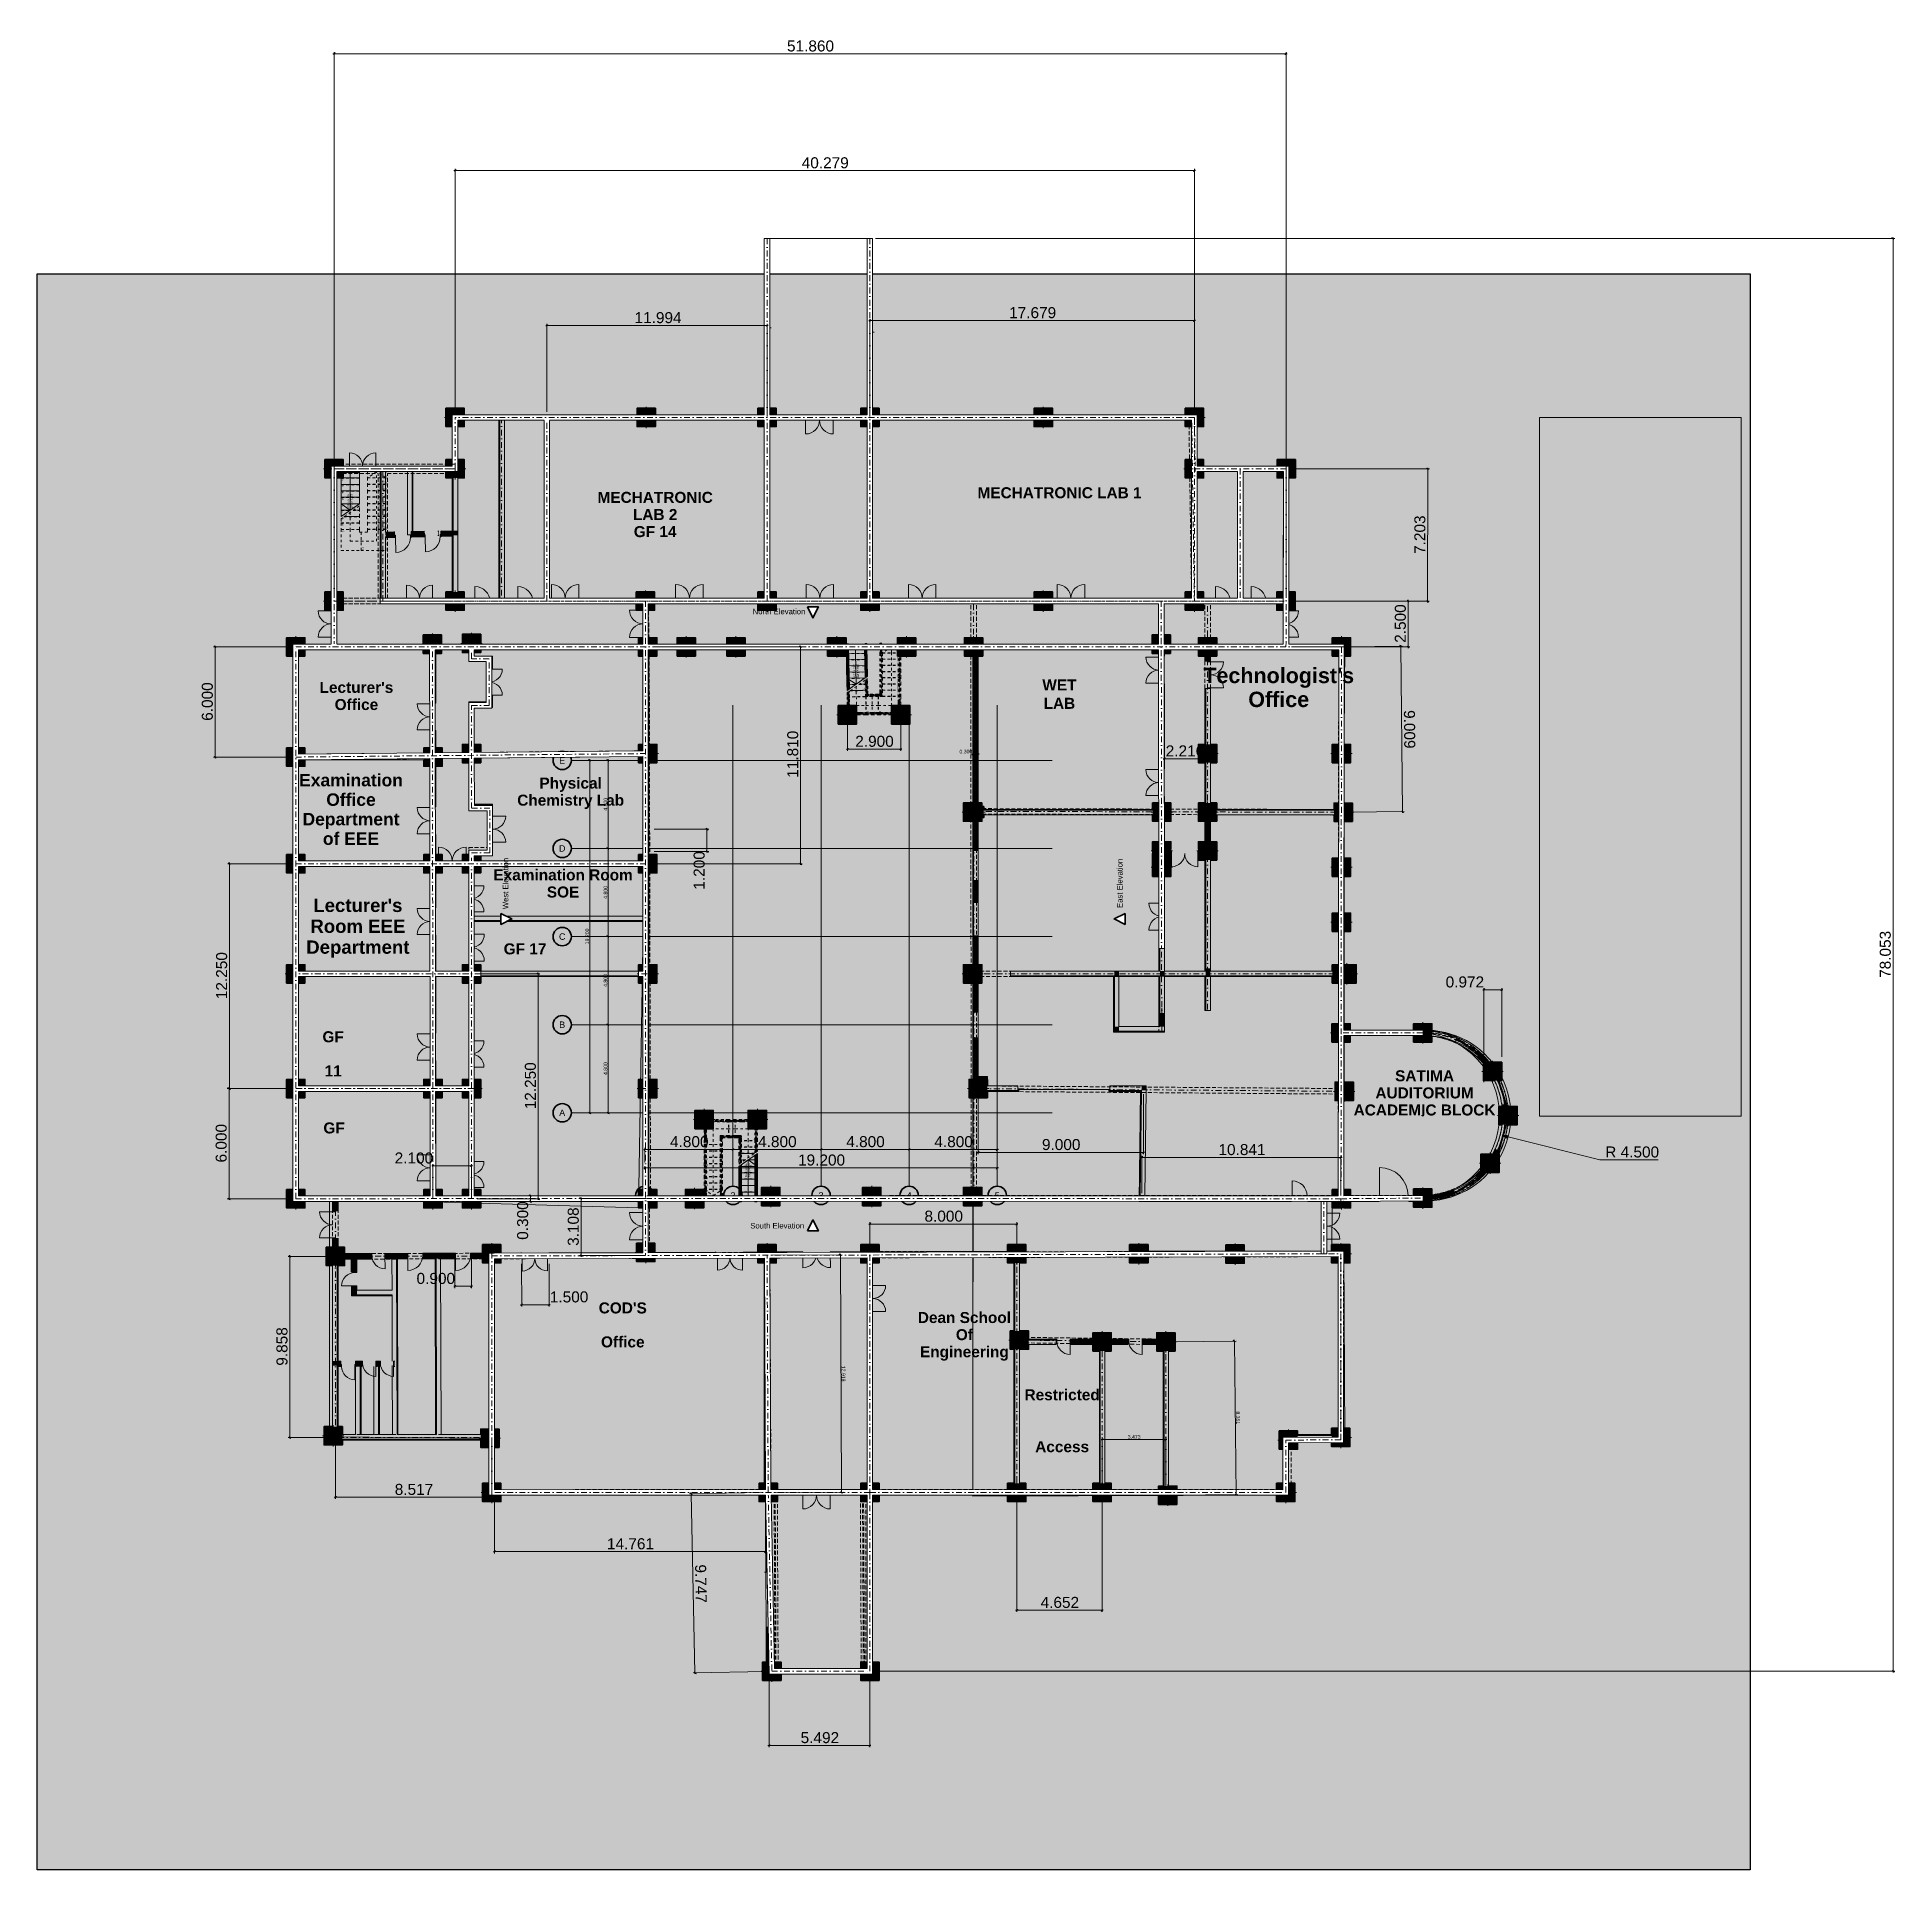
# Model space of a CAD drawing. Header units: millimetres. Extents: x -31264 to 69937, y -40802 to 59035.
import ezdxf
from ezdxf.enums import TextEntityAlignment as Align

# ---------------------------------------------------------------- set-up
doc = ezdxf.new("R2010")
doc.units = ezdxf.units.MM
doc.header["$MEASUREMENT"] = 0
for name, pattern in [('Dense Dotted', [176.388884, 0, -176.388884]), ('Dot & Dashed', [670.277762, 317.5, -176.388889, 0, -176.388874]), ('Hidden Line', [317.5, 211.666667, -105.833333]), ('Small Dashed', [282.222222, 141.111111, -141.111111]), ('Wipeout_Contour', [1000, 0, -1000])]:
    doc.linetypes.add(name, pattern=pattern)
for name, color, linetype in [('Annotation - Text', 7, 'Continuous'), ('ARCHICAD Zone Stamps', 7, 'Continuous'), ('Dimensioning - General', 7, 'Continuous'), ('Interior - Stair & Railing', 7, 'Continuous'), ('Marker - Elevation', 7, 'Continuous'), ('Model Unit - Zone', 7, 'Continuous'), ('Morph - General', 7, 'Continuous'), ('Shell - General', 7, 'Continuous'), ('Site & Landscape - Terrain', 7, 'Continuous'), ('Structural - Bearing', 7, 'Continuous'), ('Structural - Grid', 7, 'Continuous'), ('Structural - Stair & Railing', 7, 'Continuous')]:
    doc.layers.add(name, color=color, linetype=linetype)
doc.styles.add('GENERATED_STYLE_1', font='arial.ttf')
doc.styles.add('GENERATED_STYLE_2', font='arial.ttf')
doc.dimstyles.new('GENERATED_STYLE__1', dxfattribs={"dimtxt": 200, "dimasz": 95, "dimexe": 0.18, "dimexo": 300, "dimgap": 0.09, "dimtad": 1, "dimdec": 3, "dimlfac": 0.001, "dimzin": 0, "dimdsep": 46, "dimtxsty": 'GENERATED_STYLE_1', "dimblk": 'ARROWHEAD_2', "dimblk1": 'ARROWHEAD_2', "dimblk2": 'ARROWHEAD_2', "dimcen": 0.09, "dimclrd": 256, "dimclre": 256, "dimclrt": 5, "dimadec": 0, "dimazin": 0, "dimtfac": 1, "dimtdec": 4, "dimtmove": 0, "dimatfit": 3, "dimfxl": 0, "dimtolj": 1, "dimtzin": 0, "dimarcsym": 0})
doc.dimstyles.new('GENERATED_STYLE__2', dxfattribs={"dimtxt": 600, "dimasz": 95, "dimexe": 0.18, "dimexo": 300, "dimgap": 0.09, "dimtad": 1, "dimtih": 1, "dimtoh": 1, "dimdec": 3, "dimlfac": 0.001, "dimzin": 0, "dimdsep": 46, "dimtxsty": 'GENERATED_STYLE_1', "dimblk": 'ARROWHEAD_2', "dimblk1": 'ARROWHEAD_2', "dimblk2": 'ARROWHEAD_2', "dimcen": 0.09, "dimclrd": 256, "dimclre": 256, "dimclrt": 5, "dimadec": 0, "dimazin": 0, "dimtfac": 1, "dimtdec": 4, "dimtmove": 0, "dimatfit": 3, "dimfxl": 0, "dimtolj": 1, "dimtzin": 0, "dimarcsym": 0})
doc.dimstyles.new('GENERATED_STYLE__3', dxfattribs={"dimtxt": 600, "dimasz": 95, "dimexe": 0.18, "dimexo": 300, "dimgap": 0.09, "dimtad": 1, "dimdec": 3, "dimlfac": 0.001, "dimzin": 0, "dimdsep": 46, "dimtxsty": 'GENERATED_STYLE_1', "dimblk": 'ARROWHEAD_2', "dimblk1": 'ARROWHEAD_2', "dimblk2": 'ARROWHEAD_2', "dimcen": 0.09, "dimclrd": 256, "dimclre": 256, "dimclrt": 5, "dimadec": 0, "dimazin": 0, "dimtfac": 1, "dimtdec": 4, "dimtmove": 0, "dimatfit": 3, "dimfxl": 0, "dimtolj": 1, "dimtzin": 0, "dimarcsym": 0})
doc.dimstyles.new('GENERATED_STYLE__4', dxfattribs={"dimtxt": 200, "dimasz": 95, "dimexe": 0.18, "dimexo": 300, "dimgap": 0.09, "dimtad": 1, "dimtih": 1, "dimtoh": 1, "dimdec": 3, "dimlfac": 0.001, "dimzin": 0, "dimdsep": 46, "dimtxsty": 'GENERATED_STYLE_1', "dimblk": 'ARROWHEAD_2', "dimblk1": 'ARROWHEAD_2', "dimblk2": 'ARROWHEAD_2', "dimcen": 0.09, "dimclrd": 256, "dimclre": 256, "dimclrt": 5, "dimadec": 0, "dimazin": 0, "dimtfac": 1, "dimtdec": 4, "dimtmove": 0, "dimatfit": 3, "dimfxl": 0, "dimtolj": 1, "dimtzin": 0, "dimarcsym": 0})
doc.dimstyles.new('GENERATED_STYLE__5', dxfattribs={"dimtxt": 600, "dimasz": 228, "dimexe": 0.18, "dimexo": 40, "dimgap": 0.09, "dimtad": 1, "dimtih": 1, "dimtoh": 1, "dimdec": 3, "dimlfac": 0.001, "dimzin": 0, "dimdsep": 46, "dimtxsty": 'GENERATED_STYLE_1', "dimblk": 'ARROWHEAD_5', "dimblk1": 'ARROWHEAD_5', "dimblk2": 'ARROWHEAD_5', "dimcen": 0.09, "dimclrd": 256, "dimclre": 256, "dimclrt": 5, "dimadec": 0, "dimazin": 0, "dimtfac": 1, "dimtdec": 4, "dimtmove": 0, "dimatfit": 3, "dimfxl": 0, "dimtolj": 1, "dimtzin": 0, "dimarcsym": 0})

# ---------------------------------------------------------------- blocks, each defined once
blk = doc.blocks.new('Corridor_01_1', base_point=(10999, -14386))
at = {"layer": 'Model Unit - Zone', "linetype": 'Continuous', "lineweight": 0, "true_color": 0xfdf2d0}
for points in [[(9000, -7742), (8650, -7742), (8650, -19742), (9062, -19742), (9062, -20092), (13600, -20092), (13600, -19742), (13950, -19742), (13950, -7742), (13600, -7742), (13600, -7425), (9000, -7442)], [(9904, -7439), (12487, -7429), (12486, -7244), (9903, -7254)], [(13950, -8930), (13950, -10430), (14135, -10430), (14135, -8930)], [(12534, -20092), (9855, -20092), (9855, -20277), (12534, -20277)]]:
    blk.add_hatch(color=254, dxfattribs=at).paths.add_polyline_path(points)
at = {"layer": 'ARCHICAD Zone Stamps', "color": 5, "lineweight": 25, "insert": (10320, -14808), "char_height": 300, "attachment_point": 1, "style": 'GENERATED_STYLE_1'}
blk.add_mtext('\\A1;{\\pql;\\pt0,4600;\\fArial|b0|i0|c0|p34;67.860\\fArial|b0|i0|c0|p34;\\A1{\\H.66x;\\S^  ;}\\fArial|b0|i0|c0|p34; m\\fArial|b0|i0|c0|p34;\\A1{\\H.66x;\\S2^  ;}}', dxfattribs=at)
at = {"layer": 'ARCHICAD Zone Stamps', "color": 5, "lineweight": 25, "style": 'GENERATED_STYLE_1'}
for tag, p in [('ROOM_NAME', (9816, -13629)), ('DUMMY_849', (12182, -13561)), ('DUMMY_850', (12182, -14150)), ('measuredAreaCode', (9816, -14808)), ('ROOM_NUMBER', (9816, -14219))]:
    blk.add_attdef(tag, text='', height=300, dxfattribs=at).set_placement(p, align=Align.TOP_LEFT)
blk = doc.blocks.new('Corridor_02_2', base_point=(24275, -5852))
at = {"layer": 'Model Unit - Zone', "linetype": 'Continuous', "lineweight": 0, "true_color": 0xfdf2d0}
for points in [[(3219, 28168), (5319, 28168), (5319, 28353), (3219, 28353)], [(9511, 28168), (13238, 28168), (13238, 28353), (9511, 28353)], [(15896, 28168), (17996, 28168), (17996, 28353), (15896, 28353)], [(24003, 28168), (26103, 28168), (26103, 28353), (24003, 28353)], [(2050, 26026), (2050, 28126), (1865, 28126), (1865, 26026)], [(29965, 25307), (29965, 23807), (30150, 23807), (30150, 25307)], [(32350, 25050), (32350, 23550), (32535, 23550), (32535, 25050)], [(29965, 19175), (29965, 17675), (30150, 17675), (30150, 19175)], [(32000, 14857), (30500, 14857), (30500, 14672), (32000, 14672)], [(2050, -6788), (2050, -4688), (1865, -4688), (1865, -6788)], [(37060, -4392), (37960, -4392), (37960, -4207), (37060, -4207)], [(39613, -4956), (39612, -6456), (39797, -6456), (39798, -4956)], [(5700, -7340), (7200, -7334), (7200, -7149), (5700, -7155)]]:
    blk.add_hatch(color=254, dxfattribs=at).paths.add_polyline_path(points)
h = blk.add_hatch(color=254, dxfattribs=at)
h.paths.add_polyline_path([(2050, -7169), (8000, -7146), (8000, -6742), (9000, -6742), (9000, -7142), (13600, -7125), (13600, -6742), (14600, -6742), (14600, -7121), (21600, -7094), (21600, -6742), (22600, -6742), (22600, -7742), (22250, -7742), (22250, -11442), (22750, -11442), (22750, -11892), (26252, -11892), (26252, -11542), (27252, -11542), (27252, -11892), (29725, -11892), (29725, -11542), (30725, -11542), (30725, -12542), (30375, -12542), (30375, -19892), (30825, -19892), (30825, -20092), (36252, -20092), (36252, -19742), (36602, -19742), (36602, -17892), (36402, -17892), (36402, -16892), (37402, -16892), (37402, -17092), (39252, -17092), (39252, -16742), (39603, -16742), (39611, -7742), (39252, -7742), (39252, -7392), (29252, -7392), (29252, -7742), (28252, -7742), (28252, -6742), (29252, -6742), (29252, -7092), (38687, -7092), (38687, -6743), (38687, -6493), (38686, -5246), (38686, -4940), (38686, -4392), (28771, -4392), (28848, 1608), (20500, 1608), (20500, 1258), (19500, 1258), (19500, 2258), (19700, 2258), (19700, 7508), (19200, 7508), (19200, 8508), (19700, 8508), (19700, 10298), (19500, 10298), (19500, 11298), (19700, 11298), (19700, 13508), (19500, 13508), (19500, 14508), (19700, 14508), (19700, 16318), (19200, 16318), (19200, 17318), (19700, 17318), (19700, 25318), (19250, 25318), (19250, 26318), (20250, 26318), (20250, 25968), (29473, 25968), (29473, 26468), (30473, 26468), (30473, 25468), (30150, 25468), (30150, 17318), (30500, 17318), (30500, 16318), (30150, 16318), (30150, 15207), (30500, 15207), (30500, 14857), (32000, 14857), (32000, 15207), (32350, 15207), (32350, 16318), (32000, 16318), (32000, 17318), (32350, 17318), (32350, 25318), (32000, 25318), (32000, 26318), (33000, 26318), (33000, 25968), (36619, 25968), (36621, 27818), (36269, 27818), (36269, 28168), (36200, 28168), (32279, 28168), (32279, 27818), (31279, 27818), (31279, 28168), (14600, 28168), (14600, 27818), (13600, 27818), (13600, 28168), (9000, 28168), (9000, 27818), (8000, 27818), (8000, 28168), (2373, 28168), (2373, 27818), (2050, 27818), (2050, 26318), (2500, 26318), (2500, 25318), (2050, 25318), (2050, 20508), (2500, 20508), (2500, 19508), (2050, 19508), (2050, 14508), (2500, 14508), (2500, 13508), (2050, 13508), (2050, 8508), (2500, 8508), (2500, 7508), (2050, 7508), (2050, 2258), (2500, 2258), (2500, 1258), (2050, 1258), (2050, -3742), (2500, -3742), (2500, -4742), (2050, -4742)])
h.paths.add_polyline_path([(3600, 26318), (4600, 26318), (4600, 25318), (3600, 25318)], flags=0)
h.paths.add_polyline_path([(5055, -4731), (4055, -4731), (4055, -3731), (5055, -3731)], flags=0)
h.paths.add_polyline_path([(5568, -431), (4568, -431), (4568, 569), (5568, 569)], flags=0)
h.paths.add_polyline_path([(6300, 26318), (7300, 26318), (7300, 25318), (6300, 25318)], flags=0)
h.paths.add_polyline_path([(8469, -429), (7469, -429), (7469, 571), (8469, 571)], flags=0)
h.paths.add_polyline_path([(8200, -4624), (8200, -3624), (9200, -3624), (9200, -4624)], flags=0)
h.paths.add_polyline_path([(11800, 26318), (12800, 26318), (12800, 25318), (11800, 25318)], flags=0)
h.paths.add_polyline_path([(13379, 21618), (12379, 21618), (12379, 22618), (13379, 22618)], flags=0)
h.paths.add_polyline_path([(14700, -4624), (13700, -4624), (13700, -3624), (14700, -3624)], flags=0)
h.paths.add_polyline_path([(15279, 22618), (16279, 22618), (16279, 21618), (15279, 21618)], flags=0)
h.paths.add_polyline_path([(15596, 26318), (16596, 26318), (16596, 25318), (15596, 25318)], flags=0)
h.paths.add_polyline_path([(20200, -4624), (19200, -4624), (19200, -3624), (20200, -3624)], flags=0)
at = {"layer": 'ARCHICAD Zone Stamps', "color": 5, "lineweight": 25, "insert": (23483, -6274), "char_height": 300, "attachment_point": 1, "style": 'GENERATED_STYLE_1'}
blk.add_mtext('\\A1;{\\pql;\\pt0,4600;\\fArial|b0|i0|c0|p34;917.027\\fArial|b0|i0|c0|p34;\\A1{\\H.66x;\\S^  ;}\\fArial|b0|i0|c0|p34; m\\fArial|b0|i0|c0|p34;\\A1{\\H.66x;\\S2^  ;}}', dxfattribs=at)
at = {"layer": 'ARCHICAD Zone Stamps', "color": 5, "lineweight": 25, "style": 'GENERATED_STYLE_1'}
for tag, p in [('DUMMY_849', (25573, -5027)), ('ROOM_NAME', (22978, -5095)), ('ROOM_NUMBER', (22978, -5685)), ('DUMMY_850', (25573, -5616)), ('measuredAreaCode', (22978, -6274))]:
    blk.add_attdef(tag, text='', height=300, dxfattribs=at).set_placement(p, align=Align.TOP_LEFT)
blk = doc.blocks.new('Corridor_03_3', base_point=(-8100, -5869))
at = {"layer": 'Model Unit - Zone', "linetype": 'Continuous', "lineweight": 0, "true_color": 0xfdf2d0}
for points in [[(-14867, -4392), (-14867, -6884), (-14517, -6884), (-14517, -7232), (-7000, -7203), (-7000, -6742), (-6000, -6742), (-6000, -7200), (1750, -7170), (1750, -4742), (1500, -4742), (1500, -4392), (-7100, -4392), (-7100, -4742), (-8100, -4742), (-8100, -3742), (-7750, -3742), (-7750, 1258), (-8100, 1258), (-8100, 2258), (-7750, 2258), (-7750, 7508), (-8100, 7508), (-8100, 8508), (-7750, 8508), (-7750, 13508), (-8100, 13508), (-8100, 13858), (-9200, 13858), (-9200, 13508), (-9550, 13508), (-9550, 2258), (-9200, 2258), (-9200, 1258), (-9550, 1258), (-9550, -3742), (-9200, -3742), (-9200, -4742), (-10200, -4742), (-10200, -4392)], [(-9550, 13858), (-7750, 13858), (-7750, 14043), (-9550, 14043)], [(-9550, 10113), (-9550, 11613), (-9735, 11613), (-9735, 10113)], [(-9550, 3273), (-9550, 4773), (-9735, 4773), (-9735, 3273)], [(-9550, -3307), (-9550, -1807), (-9735, -1807), (-9735, -3307)], [(-14867, -6408), (-14867, -4908), (-15052, -4908), (-15052, -6408)], [(-4880, -7380), (-3380, -7375), (-3381, -7190), (-4881, -7195)]]:
    blk.add_hatch(color=254, dxfattribs=at).paths.add_polyline_path(points)
at = {"layer": 'ARCHICAD Zone Stamps', "color": 5, "lineweight": 25, "insert": (-8779, -6291), "char_height": 300, "attachment_point": 1, "style": 'GENERATED_STYLE_1'}
blk.add_mtext('\\A1;{\\pql;\\pt0,4600;\\fArial|b0|i0|c0|p34;78.134\\fArial|b0|i0|c0|p34;\\A1{\\H.66x;\\S^  ;}\\fArial|b0|i0|c0|p34; m\\fArial|b0|i0|c0|p34;\\A1{\\H.66x;\\S2^  ;}}', dxfattribs=at)
at = {"layer": 'ARCHICAD Zone Stamps', "color": 5, "lineweight": 25, "style": 'GENERATED_STYLE_1'}
for tag, p in [('DUMMY_849', (-6917, -5044)), ('ROOM_NAME', (-9283, -5113)), ('ROOM_NUMBER', (-9283, -5702)), ('DUMMY_850', (-6917, -5634)), ('measuredAreaCode', (-9283, -6291))]:
    blk.add_attdef(tag, text='', height=300, dxfattribs=at).set_placement(p, align=Align.TOP_LEFT)
blk = doc.blocks.new('Corridor_04_4', base_point=(-9000, 17506))
at = {"layer": 'Model Unit - Zone', "linetype": 'Continuous', "lineweight": 0, "true_color": 0xfdf2d0}
for points in [[(-11188, 28168), (-9688, 28168), (-9688, 28353), (-11188, 28353)], [(-5109, 28168), (-3009, 28168), (-3009, 28353), (-5109, 28353)], [(-14941, 26318), (-14941, 27818), (-15126, 27818), (-15126, 26318)], [(-14941, 25968), (-10233, 25968), (-10233, 26468), (-9233, 26468), (-9233, 25468), (-9550, 25468), (-9550, 20318), (-9200, 20318), (-9200, 19318), (-9550, 19318), (-9550, 14508), (-9200, 14508), (-9200, 14158), (-8100, 14158), (-8100, 14508), (-7750, 14508), (-7750, 14746), (-6750, 14746), (-6750, 16946), (-7750, 16946), (-7750, 19508), (-8100, 19508), (-8100, 20508), (-7750, 20508), (-7750, 22821), (-6750, 22821), (-6750, 25021), (-7750, 25021), (-7750, 25508), (-8100, 25508), (-8100, 26508), (-7100, 26508), (-7100, 25968), (1500, 25968), (1500, 26318), (1750, 26318), (1750, 27818), (1373, 27818), (1373, 28168), (-8000, 28168), (-8000, 27818), (-9000, 27818), (-9000, 28168), (-14591, 28168), (-14591, 27818), (-14941, 27818)], [(-9550, 21262), (-9550, 22762), (-9735, 22762), (-9735, 21262)], [(-9550, 15602), (-9550, 17102), (-9735, 17102), (-9735, 15602)], [(-6565, 15139), (-6565, 16639), (-6750, 16639), (-6750, 15139)]]:
    blk.add_hatch(color=254, dxfattribs=at).paths.add_polyline_path(points)
at = {"layer": 'ARCHICAD Zone Stamps', "color": 5, "lineweight": 25, "insert": (-9679, 17084), "char_height": 300, "attachment_point": 1, "style": 'GENERATED_STYLE_1'}
blk.add_mtext('\\A1;{\\pql;\\pt0,4600;\\fArial|b0|i0|c0|p34;61.159\\fArial|b0|i0|c0|p34;\\A1{\\H.66x;\\S^  ;}\\fArial|b0|i0|c0|p34; m\\fArial|b0|i0|c0|p34;\\A1{\\H.66x;\\S2^  ;}}', dxfattribs=at)
at = {"layer": 'ARCHICAD Zone Stamps', "color": 5, "lineweight": 25, "style": 'GENERATED_STYLE_1'}
for tag, p in [('ROOM_NAME', (-10183, 18262)), ('DUMMY_849', (-7817, 18331)), ('ROOM_NUMBER', (-10183, 17673)), ('DUMMY_850', (-7817, 17741)), ('measuredAreaCode', (-10183, 17084))]:
    blk.add_attdef(tag, text='', height=300, dxfattribs=at).set_placement(p, align=Align.TOP_LEFT)
blk = doc.blocks.new('Corridor_05_5', base_point=(11440, 34267))
at = {"layer": 'Model Unit - Zone', "linetype": 'Continuous', "lineweight": 0, "true_color": 0xfdf2d0}
blk.add_hatch(color=254, dxfattribs=at).paths.add_polyline_path([(8650, 28818), (9000, 28818), (9000, 28468), (13600, 28468), (13600, 28818), (13950, 28818), (13950, 37818), (13600, 37818), (13600, 38168), (9000, 38168), (9000, 37818), (8650, 37818)])
at = {"layer": 'ARCHICAD Zone Stamps', "color": 5, "lineweight": 25, "insert": (10762, 33845), "char_height": 300, "attachment_point": 1, "style": 'GENERATED_STYLE_1'}
blk.add_mtext('\\A1;{\\pql;\\pt0,4600;\\fArial|b0|i0|c0|p34;50.920\\fArial|b0|i0|c0|p34;\\A1{\\H.66x;\\S^  ;}\\fArial|b0|i0|c0|p34; m\\fArial|b0|i0|c0|p34;\\A1{\\H.66x;\\S2^  ;}}', dxfattribs=at)
at = {"layer": 'ARCHICAD Zone Stamps', "color": 5, "lineweight": 25, "style": 'GENERATED_STYLE_1'}
for tag, p in [('ROOM_NAME', (10257, 35024)), ('ROOM_NUMBER', (10257, 34434)), ('DUMMY_849', (12624, 35092)), ('DUMMY_850', (12624, 34503)), ('measuredAreaCode', (10257, 33845))]:
    blk.add_attdef(tag, text='', height=300, dxfattribs=at).set_placement(p, align=Align.TOP_LEFT)
blk = doc.blocks.new('Laboratory_07_6', base_point=(-2801, 21138))
at = {"layer": 'Model Unit - Zone', "linetype": 'Continuous', "lineweight": 0, "true_color": 0xe2a1a3}
for points in [[(-7450, 17246), (-6450, 17246), (-6450, 14446), (-7100, 14446), (-7100, 14158), (1500, 14158), (1500, 14508), (1750, 14508), (1750, 19508), (1500, 19508), (1500, 20508), (1750, 20508), (1750, 25318), (1500, 25318), (1500, 25668), (-7100, 25668), (-7100, 25508), (-7450, 25508), (-7450, 25321), (-6450, 25321), (-6450, 22521), (-7450, 22521), (-7450, 20508), (-7100, 20508), (-7100, 19508), (-7450, 19508)], [(-6635, 24651), (-6635, 23151), (-6450, 23151), (-6450, 24651)]]:
    blk.add_hatch(color=241, dxfattribs=at).paths.add_polyline_path(points)
at = {"layer": 'ARCHICAD Zone Stamps', "color": 5, "lineweight": 25, "insert": (-3480, 20716), "char_height": 300, "attachment_point": 1, "style": 'GENERATED_STYLE_1'}
blk.add_mtext('\\A1;{\\pql;\\pt0,4600;\\fArial|b0|i0|c0|p34;99.638\\fArial|b0|i0|c0|p34;\\A1{\\H.66x;\\S^  ;}\\fArial|b0|i0|c0|p34; m\\fArial|b0|i0|c0|p34;\\A1{\\H.66x;\\S2^  ;}}', dxfattribs=at)
at = {"layer": 'ARCHICAD Zone Stamps', "color": 5, "lineweight": 25, "style": 'GENERATED_STYLE_1'}
for tag, p in [('ROOM_NAME', (-3985, 21895)), ('ROOM_NUMBER', (-3985, 21306)), ('DUMMY_849', (-1618, 21963)), ('DUMMY_850', (-1618, 21374)), ('measuredAreaCode', (-3985, 20716))]:
    blk.add_attdef(tag, text='', height=300, dxfattribs=at).set_placement(p, align=Align.TOP_LEFT)
blk = doc.blocks.new('Laboratory_08_7', base_point=(26134, 21493))
at = {"layer": 'Model Unit - Zone', "linetype": 'Continuous', "lineweight": 0, "true_color": 0xe2a1a3}
blk.add_hatch(color=241, dxfattribs=at).paths.add_polyline_path([(20250, 25318), (20000, 25318), (20000, 17318), (20200, 17318), (20200, 17118), (20300, 17118), (20300, 16968), (29500, 16968), (29500, 17318), (29850, 17318), (29850, 25468), (29473, 25468), (29473, 25668), (20250, 25668)])
at = {"layer": 'ARCHICAD Zone Stamps', "color": 5, "lineweight": 25, "insert": (25455, 21071), "char_height": 300, "attachment_point": 1, "style": 'GENERATED_STYLE_1'}
blk.add_mtext('\\A1;{\\pql;\\pt0,4600;\\fArial|b0|i0|c0|p34;85.325\\fArial|b0|i0|c0|p34;\\A1{\\H.66x;\\S^  ;}\\fArial|b0|i0|c0|p34; m\\fArial|b0|i0|c0|p34;\\A1{\\H.66x;\\S2^  ;}}', dxfattribs=at)
at = {"layer": 'ARCHICAD Zone Stamps', "color": 5, "lineweight": 25, "style": 'GENERATED_STYLE_1'}
for tag, p in [('DUMMY_849', (27317, 22318)), ('ROOM_NAME', (24950, 22250)), ('ROOM_NUMBER', (24950, 21660)), ('DUMMY_850', (27317, 21729)), ('measuredAreaCode', (24950, 21071))]:
    blk.add_attdef(tag, text='', height=300, dxfattribs=at).set_placement(p, align=Align.TOP_LEFT)
blk = doc.blocks.new('Office_14_8', base_point=(17365, -13754))
at = {"layer": 'Model Unit - Zone', "linetype": 'Continuous', "lineweight": 0, "true_color": 0xe89bb7}
blk.add_hatch(color=231, dxfattribs=at).paths.add_polyline_path([(14250, -19742), (14600, -19742), (14600, -20092), (21600, -20092), (21600, -19742), (21950, -19742), (21950, -12442), (21750, -12442), (21750, -11442), (21950, -11442), (21950, -7742), (21600, -7742), (21600, -7394), (14600, -7421), (14600, -7742), (14250, -7742)])
at = {"layer": 'ARCHICAD Zone Stamps', "color": 5, "lineweight": 25, "insert": (16687, -14176), "char_height": 300, "attachment_point": 1, "style": 'GENERATED_STYLE_1'}
blk.add_mtext('\\A1;{\\pql;\\pt0,4600;\\fArial|b0|i0|c0|p34;96.993\\fArial|b0|i0|c0|p34;\\A1{\\H.66x;\\S^  ;}\\fArial|b0|i0|c0|p34; m\\fArial|b0|i0|c0|p34;\\A1{\\H.66x;\\S2^  ;}}', dxfattribs=at)
at = {"layer": 'ARCHICAD Zone Stamps', "color": 5, "lineweight": 25, "style": 'GENERATED_STYLE_1'}
for tag, p in [('ROOM_NAME', (16182, -12997)), ('DUMMY_849', (18549, -12929)), ('measuredAreaCode', (16182, -14176)), ('ROOM_NUMBER', (16182, -13587)), ('DUMMY_850', (18549, -13518))]:
    blk.add_attdef(tag, text='', height=300, dxfattribs=at).set_placement(p, align=Align.TOP_LEFT)
blk = doc.blocks.new('Office_15_9', base_point=(-389, -13446))
at = {"layer": 'Model Unit - Zone', "linetype": 'Continuous', "lineweight": 0, "true_color": 0xe89bb7}
blk.add_hatch(color=231, dxfattribs=at).paths.add_polyline_path([(-6350, -19742), (-6000, -19742), (-6000, -20092), (8062, -20092), (8062, -19742), (8350, -19742), (8350, -7742), (8000, -7742), (8000, -7446), (-6000, -7500), (-6000, -7742), (-6350, -7742), (-6350, -16793), (-6100, -16793), (-6100, -17793), (-6350, -17793)])
at = {"layer": 'ARCHICAD Zone Stamps', "color": 5, "lineweight": 25, "insert": (-1181, -13868), "char_height": 300, "attachment_point": 1, "style": 'GENERATED_STYLE_1'}
blk.add_mtext('\\A1;{\\pql;\\pt0,4600;\\fArial|b0|i0|c0|p34;184.845\\fArial|b0|i0|c0|p34;\\A1{\\H.66x;\\S^  ;}\\fArial|b0|i0|c0|p34; m\\fArial|b0|i0|c0|p34;\\A1{\\H.66x;\\S2^  ;}}', dxfattribs=at)
at = {"layer": 'ARCHICAD Zone Stamps', "color": 5, "lineweight": 25, "style": 'GENERATED_STYLE_1'}
for tag, p in [('ROOM_NAME', (-1686, -12689)), ('DUMMY_849', (908, -12621)), ('measuredAreaCode', (-1686, -13868)), ('ROOM_NUMBER', (-1686, -13278)), ('DUMMY_850', (908, -13210))]:
    blk.add_attdef(tag, text='', height=300, dxfattribs=at).set_placement(p, align=Align.TOP_LEFT)
blk = doc.blocks.new('Office_16_10', base_point=(36059, 21551))
at = {"layer": 'Model Unit - Zone', "linetype": 'Continuous', "lineweight": 0, "true_color": 0xe89bb7}
blk.add_hatch(color=231, dxfattribs=at).paths.add_polyline_path([(32650, 25318), (32650, 17318), (33000, 17318), (33000, 16968), (39385, 16968), (39385, 17309), (39641, 17309), (39641, 19508), (39291, 19508), (39291, 20508), (39641, 20508), (39641, 25318), (39291, 25318), (39291, 25668), (33000, 25668), (33000, 25318)])
at = {"layer": 'ARCHICAD Zone Stamps', "color": 5, "lineweight": 25, "insert": (35380, 21129), "char_height": 300, "attachment_point": 1, "style": 'GENERATED_STYLE_1'}
blk.add_mtext('\\A1;{\\pql;\\pt0,4600;\\fArial|b0|i0|c0|p34;60.020\\fArial|b0|i0|c0|p34;\\A1{\\H.66x;\\S^  ;}\\fArial|b0|i0|c0|p34; m\\fArial|b0|i0|c0|p34;\\A1{\\H.66x;\\S2^  ;}}', dxfattribs=at)
at = {"layer": 'ARCHICAD Zone Stamps', "color": 5, "lineweight": 25, "style": 'GENERATED_STYLE_1'}
for tag, p in [('ROOM_NAME', (34875, 22308)), ('DUMMY_849', (37242, 22376)), ('ROOM_NUMBER', (34875, 21718)), ('DUMMY_850', (37242, 21787)), ('measuredAreaCode', (34875, 21129))]:
    blk.add_attdef(tag, text='', height=300, dxfattribs=at).set_placement(p, align=Align.TOP_LEFT)
blk = doc.blocks.new('Men_22_11', base_point=(-14249, -15190))
at = {"layer": 'Model Unit - Zone', "linetype": 'Continuous', "lineweight": 0, "true_color": 0x7da59c}
blk.add_hatch(color=252, dxfattribs=at).paths.add_polyline_path([(-14867, -13384), (-14867, -16652), (-14631, -16652), (-14631, -17092), (-13921, -17092), (-13921, -13384)])
at = {"layer": 'ARCHICAD Zone Stamps', "color": 5, "lineweight": 25, "insert": (-14814, -15612), "char_height": 300, "attachment_point": 1, "style": 'GENERATED_STYLE_1'}
blk.add_mtext('\\A1;{\\pql;\\pt0,4600;\\fArial|b0|i0|c0|p34;3.403\\fArial|b0|i0|c0|p34;\\A1{\\H.66x;\\S^  ;}\\fArial|b0|i0|c0|p34; m\\fArial|b0|i0|c0|p34;\\A1{\\H.66x;\\S2^  ;}}', dxfattribs=at)
at = {"layer": 'ARCHICAD Zone Stamps', "color": 5, "lineweight": 25, "style": 'GENERATED_STYLE_1'}
for tag, p in [('ROOM_NAME', (-15319, -14433)), ('ROOM_NUMBER', (-15319, -15023)), ('DUMMY_849', (-13180, -14365)), ('DUMMY_850', (-13180, -14954)), ('measuredAreaCode', (-15319, -15612))]:
    blk.add_attdef(tag, text='', height=300, dxfattribs=at).set_placement(p, align=Align.TOP_LEFT)
blk = doc.blocks.new('Men_23_12', base_point=(-13413, -11743))
at = {"layer": 'Model Unit - Zone', "linetype": 'Continuous', "lineweight": 0, "true_color": 0x7da59c}
for points in [[(-14867, -13084), (-11919, -13084), (-11928, -9526), (-14145, -9532), (-14150, -7531), (-14517, -7532), (-14517, -7884), (-14867, -7884)], [(-14149, -8231), (-14147, -9031), (-13962, -9030), (-13964, -8230)], [(-14716, -13269), (-13916, -13269), (-13916, -13084), (-14716, -13084)]]:
    blk.add_hatch(color=252, dxfattribs=at).paths.add_polyline_path(points)
at = {"layer": 'ARCHICAD Zone Stamps', "color": 5, "lineweight": 25, "insert": (-14091, -12165), "char_height": 300, "attachment_point": 1, "style": 'GENERATED_STYLE_1'}
blk.add_mtext('\\A1;{\\pql;\\pt0,4600;\\fArial|b0|i0|c0|p34;12.073\\fArial|b0|i0|c0|p34;\\A1{\\H.66x;\\S^  ;}\\fArial|b0|i0|c0|p34; m\\fArial|b0|i0|c0|p34;\\A1{\\H.66x;\\S2^  ;}}', dxfattribs=at)
at = {"layer": 'ARCHICAD Zone Stamps', "color": 5, "lineweight": 25, "style": 'GENERATED_STYLE_1'}
for tag, p in [('ROOM_NAME', (-14596, -10986)), ('DUMMY_849', (-12229, -10918)), ('ROOM_NUMBER', (-14596, -11576)), ('DUMMY_850', (-12229, -11507)), ('measuredAreaCode', (-14596, -12165))]:
    blk.add_attdef(tag, text='', height=300, dxfattribs=at).set_placement(p, align=Align.TOP_LEFT)
blk = doc.blocks.new('Men_24_13', base_point=(-12208, -15223))
at = {"layer": 'Model Unit - Zone', "linetype": 'Continuous', "lineweight": 0, "true_color": 0x7da59c}
for points in [[(-11909, -17092), (-11919, -13384), (-12621, -13384), (-12621, -17092)], [(-12608, -13384), (-11808, -13384), (-11808, -13199), (-12608, -13199)]]:
    blk.add_hatch(color=252, dxfattribs=at).paths.add_polyline_path(points)
at = {"layer": 'ARCHICAD Zone Stamps', "color": 5, "lineweight": 25, "insert": (-12773, -15645), "char_height": 300, "attachment_point": 1, "style": 'GENERATED_STYLE_1'}
blk.add_mtext('\\A1;{\\pql;\\pt0,4600;\\fArial|b0|i0|c0|p34;2.772\\fArial|b0|i0|c0|p34;\\A1{\\H.66x;\\S^  ;}\\fArial|b0|i0|c0|p34; m\\fArial|b0|i0|c0|p34;\\A1{\\H.66x;\\S2^  ;}}', dxfattribs=at)
at = {"layer": 'ARCHICAD Zone Stamps', "color": 5, "lineweight": 25, "style": 'GENERATED_STYLE_1'}
for tag, p in [('ROOM_NAME', (-13277, -14467)), ('ROOM_NUMBER', (-13277, -15056)), ('DUMMY_849', (-11138, -14398)), ('DUMMY_850', (-11138, -14987)), ('measuredAreaCode', (-13277, -15645))]:
    blk.add_attdef(tag, text='', height=300, dxfattribs=at).set_placement(p, align=Align.TOP_LEFT)
blk = doc.blocks.new('Men_25_14', base_point=(-13212, -14587))
at = {"layer": 'Model Unit - Zone', "linetype": 'Continuous', "lineweight": 0, "true_color": 0x7da59c}
for points in [[(-12921, -17092), (-12921, -13384), (-13621, -13384), (-13621, -17092)], [(-13578, -13384), (-12778, -13384), (-12778, -13199), (-13578, -13199)]]:
    blk.add_hatch(color=252, dxfattribs=at).paths.add_polyline_path(points)
at = {"layer": 'ARCHICAD Zone Stamps', "color": 5, "lineweight": 25, "insert": (-13777, -15009), "char_height": 300, "attachment_point": 1, "style": 'GENERATED_STYLE_1'}
blk.add_mtext('\\A1;{\\pql;\\pt0,4600;\\fArial|b0|i0|c0|p34;2.744\\fArial|b0|i0|c0|p34;\\A1{\\H.66x;\\S^  ;}\\fArial|b0|i0|c0|p34; m\\fArial|b0|i0|c0|p34;\\A1{\\H.66x;\\S2^  ;}}', dxfattribs=at)
at = {"layer": 'ARCHICAD Zone Stamps', "color": 5, "lineweight": 25, "style": 'GENERATED_STYLE_1'}
for tag, p in [('ROOM_NAME', (-14281, -13831)), ('DUMMY_849', (-12142, -13762)), ('measuredAreaCode', (-14281, -15009)), ('ROOM_NUMBER', (-14281, -14420)), ('DUMMY_850', (-12142, -14352))]:
    blk.add_attdef(tag, text='', height=300, dxfattribs=at).set_placement(p, align=Align.TOP_LEFT)
blk = doc.blocks.new('Men_26_15', base_point=(-12676, -8597))
at = {"layer": 'Model Unit - Zone', "linetype": 'Continuous', "lineweight": 0, "true_color": 0x7da59c}
for points in [[(-11929, -9226), (-11934, -7522), (-13850, -7530), (-13846, -9231)], [(-13075, -7527), (-12275, -7524), (-12276, -7339), (-13076, -7342)]]:
    blk.add_hatch(color=252, dxfattribs=at).paths.add_polyline_path(points)
at = {"layer": 'ARCHICAD Zone Stamps', "color": 5, "lineweight": 25, "insert": (-13241, -9019), "char_height": 300, "attachment_point": 1, "style": 'GENERATED_STYLE_1'}
blk.add_mtext('\\A1;{\\pql;\\pt0,4600;\\fArial|b0|i0|c0|p34;3.412\\fArial|b0|i0|c0|p34;\\A1{\\H.66x;\\S^  ;}\\fArial|b0|i0|c0|p34; m\\fArial|b0|i0|c0|p34;\\A1{\\H.66x;\\S2^  ;}}', dxfattribs=at)
at = {"layer": 'ARCHICAD Zone Stamps', "color": 5, "lineweight": 25, "style": 'GENERATED_STYLE_1'}
for tag, p in [('ROOM_NAME', (-13746, -7841)), ('DUMMY_849', (-11607, -7772)), ('measuredAreaCode', (-13746, -9019)), ('ROOM_NUMBER', (-13746, -8430)), ('DUMMY_850', (-11607, -8361))]:
    blk.add_attdef(tag, text='', height=300, dxfattribs=at).set_placement(p, align=Align.TOP_LEFT)
blk = doc.blocks.new('Ladies_27_16', base_point=(-8025, -12312))
at = {"layer": 'Model Unit - Zone', "linetype": 'Continuous', "lineweight": 0, "true_color": 0x7da59c}
for points in [[(-9285, -7512), (-9261, -17092), (-7100, -17092), (-7100, -16793), (-6650, -16793), (-6650, -7742), (-7000, -7742), (-7000, -7503)], [(-8507, -7509), (-7607, -7506), (-7608, -7321), (-8508, -7324)]]:
    blk.add_hatch(color=252, dxfattribs=at).paths.add_polyline_path(points)
at = {"layer": 'ARCHICAD Zone Stamps', "color": 5, "lineweight": 25, "insert": (-8703, -12734), "char_height": 300, "attachment_point": 1, "style": 'GENERATED_STYLE_1'}
blk.add_mtext('\\A1;{\\pql;\\pt0,4600;\\fArial|b0|i0|c0|p34;25.089\\fArial|b0|i0|c0|p34;\\A1{\\H.66x;\\S^  ;}\\fArial|b0|i0|c0|p34; m\\fArial|b0|i0|c0|p34;\\A1{\\H.66x;\\S2^  ;}}', dxfattribs=at)
at = {"layer": 'ARCHICAD Zone Stamps', "color": 5, "lineweight": 25, "style": 'GENERATED_STYLE_1'}
for tag, p in [('ROOM_NAME', (-9208, -11555)), ('ROOM_NUMBER', (-9208, -12145)), ('DUMMY_849', (-6841, -11487)), ('DUMMY_850', (-6841, -12076)), ('measuredAreaCode', (-9208, -12734))]:
    blk.add_attdef(tag, text='', height=300, dxfattribs=at).set_placement(p, align=Align.TOP_LEFT)
blk = doc.blocks.new('Ladies_28_17', base_point=(-10735, -12245))
at = {"layer": 'Model Unit - Zone', "linetype": 'Continuous', "lineweight": 0, "true_color": 0x7da59c}
for points in [[(-11634, -7521), (-11609, -17092), (-9561, -17092), (-9585, -7513)], [(-11117, -7519), (-10217, -7516), (-10218, -7331), (-11118, -7334)]]:
    blk.add_hatch(color=252, dxfattribs=at).paths.add_polyline_path(points)
at = {"layer": 'ARCHICAD Zone Stamps', "color": 5, "lineweight": 25, "insert": (-11414, -12667), "char_height": 300, "attachment_point": 1, "style": 'GENERATED_STYLE_1'}
blk.add_mtext('\\A1;{\\pql;\\pt0,4600;\\fArial|b0|i0|c0|p34;19.781\\fArial|b0|i0|c0|p34;\\A1{\\H.66x;\\S^  ;}\\fArial|b0|i0|c0|p34; m\\fArial|b0|i0|c0|p34;\\A1{\\H.66x;\\S2^  ;}}', dxfattribs=at)
at = {"layer": 'ARCHICAD Zone Stamps', "color": 5, "lineweight": 25, "style": 'GENERATED_STYLE_1'}
for tag, p in [('ROOM_NAME', (-11919, -11488)), ('ROOM_NUMBER', (-11919, -12078)), ('DUMMY_849', (-9552, -11420)), ('DUMMY_850', (-9552, -12009)), ('measuredAreaCode', (-11919, -12667))]:
    blk.add_attdef(tag, text='', height=300, dxfattribs=at).set_placement(p, align=Align.TOP_LEFT)
blk = doc.blocks.new('Office_40_18', base_point=(-12891, 21084))
at = {"layer": 'Model Unit - Zone', "linetype": 'Continuous', "lineweight": 0, "true_color": 0xbbb494}
blk.add_hatch(color=253, dxfattribs=at).paths.add_polyline_path([(-16680, 25318), (-17030, 25318), (-17030, 20318), (-16680, 20318), (-16680, 19968), (-10200, 19968), (-10200, 20318), (-9850, 20318), (-9850, 25468), (-10233, 25468), (-10233, 25668), (-16680, 25668)])
at = {"layer": 'ARCHICAD Zone Stamps', "color": 5, "lineweight": 25, "insert": (-13570, 20662), "char_height": 300, "attachment_point": 1, "style": 'GENERATED_STYLE_1'}
blk.add_mtext('\\A1;{\\pql;\\pt0,4600;\\fArial|b0|i0|c0|p34;40.479\\fArial|b0|i0|c0|p34;\\A1{\\H.66x;\\S^  ;}\\fArial|b0|i0|c0|p34; m\\fArial|b0|i0|c0|p34;\\A1{\\H.66x;\\S2^  ;}}', dxfattribs=at)
at = {"layer": 'ARCHICAD Zone Stamps', "color": 5, "lineweight": 25, "style": 'GENERATED_STYLE_1'}
for tag, p in [('ROOM_NAME', (-14075, 21840)), ('ROOM_NUMBER', (-14075, 21251)), ('DUMMY_849', (-11708, 21909)), ('DUMMY_850', (-11708, 21319)), ('measuredAreaCode', (-14075, 20662))]:
    blk.add_attdef(tag, text='', height=300, dxfattribs=at).set_placement(p, align=Align.TOP_LEFT)
blk = doc.blocks.new('Office_41_19', base_point=(-12260, 15116))
at = {"layer": 'Model Unit - Zone', "linetype": 'Continuous', "lineweight": 0, "true_color": 0xbbb494}
blk.add_hatch(color=253, dxfattribs=at).paths.add_polyline_path([(-17030, 19318), (-17030, 14508), (-16680, 14508), (-16680, 14158), (-10200, 14158), (-10200, 14508), (-9850, 14508), (-9850, 19318), (-10200, 19318), (-10200, 19668), (-16680, 19668), (-16680, 19318)])
at = {"layer": 'ARCHICAD Zone Stamps', "color": 5, "lineweight": 25, "insert": (-12938, 14694), "char_height": 300, "attachment_point": 1, "style": 'GENERATED_STYLE_1'}
blk.add_mtext('\\A1;{\\pql;\\pt0,4600;\\fArial|b0|i0|c0|p34;39.069\\fArial|b0|i0|c0|p34;\\A1{\\H.66x;\\S^  ;}\\fArial|b0|i0|c0|p34; m\\fArial|b0|i0|c0|p34;\\A1{\\H.66x;\\S2^  ;}}', dxfattribs=at)
at = {"layer": 'ARCHICAD Zone Stamps', "color": 5, "lineweight": 25, "style": 'GENERATED_STYLE_1'}
for tag, p in [('ROOM_NAME', (-13443, 15873)), ('ROOM_NUMBER', (-13443, 15284)), ('DUMMY_849', (-11076, 15941)), ('DUMMY_850', (-11076, 15352)), ('measuredAreaCode', (-13443, 14694))]:
    blk.add_attdef(tag, text='', height=300, dxfattribs=at).set_placement(p, align=Align.TOP_LEFT)
blk = doc.blocks.new('Office_42_20', base_point=(-4046, 12238))
at = {"layer": 'Model Unit - Zone', "linetype": 'Continuous', "lineweight": 0, "true_color": 0xbbb494}
for points in [[(-7450, 11158), (1750, 11158), (1750, 13508), (1500, 13508), (1500, 13858), (-7100, 13858), (-7100, 13508), (-7450, 13508)], [(-7450, 11350), (-7450, 12850), (-7635, 12850), (-7635, 11350)]]:
    blk.add_hatch(color=253, dxfattribs=at).paths.add_polyline_path(points)
at = {"layer": 'ARCHICAD Zone Stamps', "color": 5, "lineweight": 25, "insert": (-4724, 11816), "char_height": 300, "attachment_point": 1, "style": 'GENERATED_STYLE_1'}
blk.add_mtext('\\A1;{\\pql;\\pt0,4600;\\fArial|b0|i0|c0|p34;24.907\\fArial|b0|i0|c0|p34;\\A1{\\H.66x;\\S^  ;}\\fArial|b0|i0|c0|p34; m\\fArial|b0|i0|c0|p34;\\A1{\\H.66x;\\S2^  ;}}', dxfattribs=at)
at = {"layer": 'ARCHICAD Zone Stamps', "color": 5, "lineweight": 25, "style": 'GENERATED_STYLE_1'}
for tag, p in [('ROOM_NAME', (-5229, 12994)), ('ROOM_NUMBER', (-5229, 12405)), ('DUMMY_849', (-2863, 13063)), ('DUMMY_850', (-2863, 12474)), ('measuredAreaCode', (-5229, 11816))]:
    blk.add_attdef(tag, text='', height=300, dxfattribs=at).set_placement(p, align=Align.TOP_LEFT)
blk = doc.blocks.new('Office_43_21', base_point=(-12751, 5147))
at = {"layer": 'Model Unit - Zone', "linetype": 'Continuous', "lineweight": 0, "true_color": 0xbbb494}
blk.add_hatch(color=253, dxfattribs=at).paths.add_polyline_path([(-17030, 2258), (-16680, 2258), (-16680, 1908), (-10200, 1908), (-10200, 2258), (-9850, 2258), (-9850, 13508), (-10200, 13508), (-10200, 13858), (-16680, 13858), (-16680, 13508), (-17030, 13508), (-17030, 8508), (-16680, 8508), (-16680, 7508), (-17030, 7508)])
at = {"layer": 'ARCHICAD Zone Stamps', "color": 5, "lineweight": 25, "insert": (-13430, 4725), "char_height": 300, "attachment_point": 1, "style": 'GENERATED_STYLE_1'}
blk.add_mtext('\\A1;{\\pql;\\pt0,4600;\\fArial|b0|i0|c0|p34;84.955\\fArial|b0|i0|c0|p34;\\A1{\\H.66x;\\S^  ;}\\fArial|b0|i0|c0|p34; m\\fArial|b0|i0|c0|p34;\\A1{\\H.66x;\\S2^  ;}}', dxfattribs=at)
at = {"layer": 'ARCHICAD Zone Stamps', "color": 5, "lineweight": 25, "style": 'GENERATED_STYLE_1'}
for tag, p in [('ROOM_NAME', (-13934, 5904)), ('ROOM_NUMBER', (-13934, 5315)), ('DUMMY_849', (-11568, 5972)), ('DUMMY_850', (-11568, 5383)), ('measuredAreaCode', (-13934, 4725))]:
    blk.add_attdef(tag, text='', height=300, dxfattribs=at).set_placement(p, align=Align.TOP_LEFT)
blk = doc.blocks.new('Office_44_22', base_point=(-13102, -1592))
at = {"layer": 'Model Unit - Zone', "linetype": 'Continuous', "lineweight": 0, "true_color": 0xbbb494}
blk.add_hatch(color=253, dxfattribs=at).paths.add_polyline_path([(-17030, 1258), (-17030, -3742), (-16680, -3742), (-16680, -4092), (-10200, -4092), (-10200, -3742), (-9850, -3742), (-9850, 1258), (-10200, 1258), (-10200, 1608), (-16680, 1608), (-16680, 1258)])
at = {"layer": 'ARCHICAD Zone Stamps', "color": 5, "lineweight": 25, "insert": (-13781, -2014), "char_height": 300, "attachment_point": 1, "style": 'GENERATED_STYLE_1'}
blk.add_mtext('\\A1;{\\pql;\\pt0,4600;\\fArial|b0|i0|c0|p34;40.433\\fArial|b0|i0|c0|p34;\\A1{\\H.66x;\\S^  ;}\\fArial|b0|i0|c0|p34; m\\fArial|b0|i0|c0|p34;\\A1{\\H.66x;\\S2^  ;}}', dxfattribs=at)
at = {"layer": 'ARCHICAD Zone Stamps', "color": 5, "lineweight": 25, "style": 'GENERATED_STYLE_1'}
for tag, p in [('ROOM_NAME', (-14285, -836)), ('DUMMY_849', (-11919, -767)), ('measuredAreaCode', (-14285, -2014)), ('ROOM_NUMBER', (-14285, -1425)), ('DUMMY_850', (-11919, -1356))]:
    blk.add_attdef(tag, text='', height=300, dxfattribs=at).set_placement(p, align=Align.TOP_LEFT)
blk = doc.blocks.new('Laboratory_45_23', base_point=(-1589, -2435))
at = {"layer": 'Model Unit - Zone', "linetype": 'Continuous', "lineweight": 0, "true_color": 0xe2a1a3}
for points in [[(-7450, -3742), (-7100, -3742), (-7100, -4092), (1500, -4092), (1500, -3742), (1750, -3742), (1750, 1258), (1500, 1258), (1500, 2258), (1750, 2258), (1750, 7508), (1500, 7508), (1500, 7858), (-7100, 7858), (-7100, 7508), (-7450, 7508), (-7450, 2258), (-7100, 2258), (-7100, 1908), (-7100, 1608), (-7100, 1258), (-7450, 1258)], [(-7450, 2892), (-7450, 4392), (-7635, 4392), (-7635, 2892)], [(-7450, -3669), (-7450, -2169), (-7635, -2169), (-7635, -3669)]]:
    blk.add_hatch(color=241, dxfattribs=at).paths.add_polyline_path(points)
at = {"layer": 'ARCHICAD Zone Stamps', "color": 5, "lineweight": 25, "insert": (-2381, -2857), "char_height": 300, "attachment_point": 1, "style": 'GENERATED_STYLE_1'}
blk.add_mtext('\\A1;{\\pql;\\pt0,4600;\\fArial|b0|i0|c0|p34;109.475\\fArial|b0|i0|c0|p34;\\A1{\\H.66x;\\S^  ;}\\fArial|b0|i0|c0|p34; m\\fArial|b0|i0|c0|p34;\\A1{\\H.66x;\\S2^  ;}}', dxfattribs=at)
at = {"layer": 'ARCHICAD Zone Stamps', "color": 5, "lineweight": 25, "style": 'GENERATED_STYLE_1'}
for tag, p in [('ROOM_NAME', (-2886, -1678)), ('DUMMY_849', (-292, -1610)), ('measuredAreaCode', (-2886, -2857)), ('ROOM_NUMBER', (-2886, -2267)), ('DUMMY_850', (-292, -2199))]:
    blk.add_attdef(tag, text='', height=300, dxfattribs=at).set_placement(p, align=Align.TOP_LEFT)
blk = doc.blocks.new('Laboratory_46_24', base_point=(-3542, 8863))
at = {"layer": 'Model Unit - Zone', "linetype": 'Continuous', "lineweight": 0, "true_color": 0xe2a1a3}
blk.add_hatch(color=241, dxfattribs=at).paths.add_polyline_path([(-7450, 8508), (-7100, 8508), (-7100, 8158), (1500, 8158), (1500, 8508), (1750, 8508), (1750, 10858), (-7450, 10858)])
at = {"layer": 'ARCHICAD Zone Stamps', "color": 5, "lineweight": 25, "insert": (-4220, 8441), "char_height": 300, "attachment_point": 1, "style": 'GENERATED_STYLE_1'}
blk.add_mtext('\\A1;{\\pql;\\pt0,4600;\\fArial|b0|i0|c0|p34;24.630\\fArial|b0|i0|c0|p34;\\A1{\\H.66x;\\S^  ;}\\fArial|b0|i0|c0|p34; m\\fArial|b0|i0|c0|p34;\\A1{\\H.66x;\\S2^  ;}}', dxfattribs=at)
at = {"layer": 'ARCHICAD Zone Stamps', "color": 5, "lineweight": 25, "style": 'GENERATED_STYLE_1'}
for tag, p in [('ROOM_NAME', (-4725, 9620)), ('DUMMY_849', (-2359, 9688)), ('measuredAreaCode', (-4725, 8441)), ('ROOM_NUMBER', (-4725, 9030)), ('DUMMY_850', (-2359, 9099))]:
    blk.add_attdef(tag, text='', height=300, dxfattribs=at).set_placement(p, align=Align.TOP_LEFT)
blk = doc.blocks.new('Laboratory_59_25', base_point=(-1316, 32119))
at = {"layer": 'Model Unit - Zone', "linetype": 'Continuous', "lineweight": 0, "true_color": 0xe2a1a3}
blk.add_hatch(color=241, dxfattribs=at).paths.add_polyline_path([(-3344, 38168), (-3344, 28468), (1373, 28468), (1373, 28818), (2373, 28818), (2373, 28468), (8000, 28468), (8000, 28818), (8350, 28818), (8350, 37818), (8000, 37818), (8000, 38168)])
at = {"layer": 'ARCHICAD Zone Stamps', "color": 5, "lineweight": 25, "insert": (-2093, 31697), "char_height": 300, "attachment_point": 1, "style": 'GENERATED_STYLE_1'}
blk.add_mtext('\\A1;{\\pql;\\pt0,4600;\\fArial|b0|i0|c0|p34;112.838\\fArial|b0|i0|c0|p34;\\A1{\\H.66x;\\S^  ;}\\fArial|b0|i0|c0|p34; m\\fArial|b0|i0|c0|p34;\\A1{\\H.66x;\\S2^  ;}}', dxfattribs=at)
at = {"layer": 'ARCHICAD Zone Stamps', "color": 5, "lineweight": 25, "style": 'GENERATED_STYLE_1'}
for tag, p in [('ROOM_NAME', (-2598, 32875)), ('DUMMY_849', (-34, 32944)), ('measuredAreaCode', (-2598, 31697)), ('ROOM_NUMBER', (-2598, 32286)), ('DUMMY_850', (-34, 32354))]:
    blk.add_attdef(tag, text='', height=300, dxfattribs=at).set_placement(p, align=Align.TOP_LEFT)
blk = doc.blocks.new('Laboratory_60_26', base_point=(19231, 32655))
at = {"layer": 'Model Unit - Zone', "linetype": 'Continuous', "lineweight": 0, "true_color": 0xe2a1a3}
blk.add_hatch(color=241, dxfattribs=at).paths.add_polyline_path([(14250, 37818), (14250, 28818), (14600, 28818), (14600, 28468), (31279, 28468), (31279, 28818), (31629, 28818), (31629, 35021), (31279, 35021), (31279, 36021), (31629, 36021), (31629, 37818), (31279, 37818), (31279, 38168), (14600, 38168), (14600, 37818)])
at = {"layer": 'ARCHICAD Zone Stamps', "color": 5, "lineweight": 25, "insert": (18439, 32233), "char_height": 300, "attachment_point": 1, "style": 'GENERATED_STYLE_1'}
blk.add_mtext('\\A1;{\\pql;\\pt0,4600;\\fArial|b0|i0|c0|p34;167.735\\fArial|b0|i0|c0|p34;\\A1{\\H.66x;\\S^  ;}\\fArial|b0|i0|c0|p34; m\\fArial|b0|i0|c0|p34;\\A1{\\H.66x;\\S2^  ;}}', dxfattribs=at)
at = {"layer": 'ARCHICAD Zone Stamps', "color": 5, "lineweight": 25, "style": 'GENERATED_STYLE_1'}
for tag, p in [('ROOM_NAME', (17934, 33412)), ('DUMMY_849', (20529, 33480)), ('ROOM_NUMBER', (17934, 32822)), ('DUMMY_850', (20529, 32891)), ('measuredAreaCode', (17934, 32233))]:
    blk.add_attdef(tag, text='', height=300, dxfattribs=at).set_placement(p, align=Align.TOP_LEFT)
blk = doc.blocks.new('WC_115_27', base_point=(-9718, 33846))
at = {"layer": 'Model Unit - Zone', "linetype": 'Continuous', "lineweight": 0, "true_color": 0xfdf2d0}
for points in [[(-10792, 32102), (-8650, 32144), (-8650, 35021), (-9000, 35021), (-9000, 35371), (-10792, 35371)], [(-10168, 31929), (-9268, 31947), (-9272, 32132), (-10172, 32114)]]:
    blk.add_hatch(color=254, dxfattribs=at).paths.add_polyline_path(points)
at = {"layer": 'ARCHICAD Zone Stamps', "color": 5, "lineweight": 25, "insert": (-10282, 33424), "char_height": 300, "attachment_point": 1, "style": 'GENERATED_STYLE_1'}
blk.add_mtext('\\A1;{\\pql;\\pt0,4600;\\fArial|b0|i0|c0|p34;7.002\\fArial|b0|i0|c0|p34;\\A1{\\H.66x;\\S^  ;}\\fArial|b0|i0|c0|p34; m\\fArial|b0|i0|c0|p34;\\A1{\\H.66x;\\S2^  ;}}', dxfattribs=at)
at = {"layer": 'ARCHICAD Zone Stamps', "color": 5, "lineweight": 25, "style": 'GENERATED_STYLE_1'}
for tag, p in [('ROOM_NAME', (-10787, 34603)), ('DUMMY_849', (-8648, 34671)), ('measuredAreaCode', (-10787, 33424)), ('ROOM_NUMBER', (-10787, 34013)), ('DUMMY_850', (-8648, 34082))]:
    blk.add_attdef(tag, text='', height=300, dxfattribs=at).set_placement(p, align=Align.TOP_LEFT)
blk = doc.blocks.new('WC_116_28', base_point=(-10737, 30429))
at = {"layer": 'Model Unit - Zone', "linetype": 'Continuous', "lineweight": 0, "true_color": 0xfdf2d0}
blk.add_hatch(color=254, dxfattribs=at).paths.add_polyline_path([(-12281, 28468), (-9000, 28468), (-9000, 28818), (-8650, 28818), (-8650, 31844), (-12281, 31772)])
at = {"layer": 'ARCHICAD Zone Stamps', "color": 5, "lineweight": 25, "insert": (-11416, 30007), "char_height": 300, "attachment_point": 1, "style": 'GENERATED_STYLE_1'}
blk.add_mtext('\\A1;{\\pql;\\pt0,4600;\\fArial|b0|i0|c0|p34;12.008\\fArial|b0|i0|c0|p34;\\A1{\\H.66x;\\S^  ;}\\fArial|b0|i0|c0|p34; m\\fArial|b0|i0|c0|p34;\\A1{\\H.66x;\\S2^  ;}}', dxfattribs=at)
at = {"layer": 'ARCHICAD Zone Stamps', "color": 5, "lineweight": 25, "style": 'GENERATED_STYLE_1'}
for tag, p in [('ROOM_NAME', (-11920, 31186)), ('ROOM_NUMBER', (-11920, 30596)), ('DUMMY_849', (-9554, 31254)), ('DUMMY_850', (-9554, 30665)), ('measuredAreaCode', (-11920, 30007))]:
    blk.add_attdef(tag, text='', height=300, dxfattribs=at).set_placement(p, align=Align.TOP_LEFT)
blk = doc.blocks.new('WC_117_29', base_point=(-6576, 32909))
at = {"layer": 'Model Unit - Zone', "linetype": 'Continuous', "lineweight": 0, "true_color": 0xfdf2d0}
for points in [[(-8350, 35021), (-8350, 28818), (-8000, 28818), (-8000, 28468), (-6111, 28468), (-6111, 38168), (-8000, 38168), (-8000, 37818), (-8350, 37818), (-8350, 36021), (-8000, 36021), (-8000, 35021)], [(-7453, 28283), (-6553, 28283), (-6553, 28468), (-7453, 28468)]]:
    blk.add_hatch(color=254, dxfattribs=at).paths.add_polyline_path(points)
at = {"layer": 'ARCHICAD Zone Stamps', "color": 5, "lineweight": 25, "insert": (-7255, 32487), "char_height": 300, "attachment_point": 1, "style": 'GENERATED_STYLE_1'}
blk.add_mtext('\\A1;{\\pql;\\pt0,4600;\\fArial|b0|i0|c0|p34;21.286\\fArial|b0|i0|c0|p34;\\A1{\\H.66x;\\S^  ;}\\fArial|b0|i0|c0|p34; m\\fArial|b0|i0|c0|p34;\\A1{\\H.66x;\\S2^  ;}}', dxfattribs=at)
at = {"layer": 'ARCHICAD Zone Stamps', "color": 5, "lineweight": 25, "style": 'GENERATED_STYLE_1'}
for tag, p in [('ROOM_NAME', (-7759, 33666)), ('DUMMY_849', (-5393, 33734)), ('measuredAreaCode', (-7759, 32487)), ('ROOM_NUMBER', (-7759, 33076)), ('DUMMY_850', (-5393, 33145))]:
    blk.add_attdef(tag, text='', height=300, dxfattribs=at).set_placement(p, align=Align.TOP_LEFT)
blk = doc.blocks.new('WC_118_30', base_point=(-4950, 34232))
at = {"layer": 'Model Unit - Zone', "linetype": 'Continuous', "lineweight": 0, "true_color": 0xfdf2d0}
for points in [[(-5811, 38168), (-5811, 28468), (-3644, 28468), (-3644, 38168)], [(-5117, 28283), (-4217, 28283), (-4217, 28468), (-5117, 28468)]]:
    blk.add_hatch(color=254, dxfattribs=at).paths.add_polyline_path(points)
at = {"layer": 'ARCHICAD Zone Stamps', "color": 5, "lineweight": 25, "insert": (-5629, 33810), "char_height": 300, "attachment_point": 1, "style": 'GENERATED_STYLE_1'}
blk.add_mtext('\\A1;{\\pql;\\pt0,4600;\\fArial|b0|i0|c0|p34;21.189\\fArial|b0|i0|c0|p34;\\A1{\\H.66x;\\S^  ;}\\fArial|b0|i0|c0|p34; m\\fArial|b0|i0|c0|p34;\\A1{\\H.66x;\\S2^  ;}}', dxfattribs=at)
at = {"layer": 'ARCHICAD Zone Stamps', "color": 5, "lineweight": 25, "style": 'GENERATED_STYLE_1'}
for tag, p in [('ROOM_NAME', (-6134, 34988)), ('DUMMY_849', (-3767, 35057)), ('DUMMY_850', (-3767, 34468)), ('measuredAreaCode', (-6134, 33810)), ('ROOM_NUMBER', (-6134, 34399))]:
    blk.add_attdef(tag, text='', height=300, dxfattribs=at).set_placement(p, align=Align.TOP_LEFT)
blk = doc.blocks.new('WC_119_31', base_point=(33377, 33199))
at = {"layer": 'Model Unit - Zone', "linetype": 'Continuous', "lineweight": 0, "true_color": 0xfdf2d0}
blk.add_hatch(color=254, dxfattribs=at).paths.add_polyline_path([(31929, 35021), (31929, 28818), (32279, 28818), (32279, 28468), (34129, 28468), (34129, 35371), (32279, 35371), (32279, 35021)])
at = {"layer": 'ARCHICAD Zone Stamps', "color": 5, "lineweight": 25, "insert": (32698, 32777), "char_height": 300, "attachment_point": 1, "style": 'GENERATED_STYLE_1'}
blk.add_mtext('\\A1;{\\pql;\\pt0,4600;\\fArial|b0|i0|c0|p34;14.942\\fArial|b0|i0|c0|p34;\\A1{\\H.66x;\\S^  ;}\\fArial|b0|i0|c0|p34; m\\fArial|b0|i0|c0|p34;\\A1{\\H.66x;\\S2^  ;}}', dxfattribs=at)
at = {"layer": 'ARCHICAD Zone Stamps', "color": 5, "lineweight": 25, "style": 'GENERATED_STYLE_1'}
for tag, p in [('ROOM_NAME', (32194, 33956)), ('DUMMY_849', (34560, 34024)), ('DUMMY_850', (34560, 33435)), ('measuredAreaCode', (32194, 32777)), ('ROOM_NUMBER', (32194, 33366))]:
    blk.add_attdef(tag, text='', height=300, dxfattribs=at).set_placement(p, align=Align.TOP_LEFT)
blk = doc.blocks.new('WC_120_32', base_point=(35482, 33199))
at = {"layer": 'Model Unit - Zone', "linetype": 'Continuous', "lineweight": 0, "true_color": 0xfdf2d0}
blk.add_hatch(color=254, dxfattribs=at).paths.add_polyline_path([(34429, 35371), (34429, 28468), (36200, 28468), (36269, 28468), (36269, 28818), (36622, 28818), (36628, 35021), (36279, 35021), (36279, 35371)])
at = {"layer": 'ARCHICAD Zone Stamps', "color": 5, "lineweight": 25, "insert": (34803, 32777), "char_height": 300, "attachment_point": 1, "style": 'GENERATED_STYLE_1'}
blk.add_mtext('\\A1;{\\pql;\\pt0,4600;\\fArial|b0|i0|c0|p34;14.915\\fArial|b0|i0|c0|p34;\\A1{\\H.66x;\\S^  ;}\\fArial|b0|i0|c0|p34; m\\fArial|b0|i0|c0|p34;\\A1{\\H.66x;\\S2^  ;}}', dxfattribs=at)
at = {"layer": 'ARCHICAD Zone Stamps', "color": 5, "lineweight": 25, "style": 'GENERATED_STYLE_1'}
for tag, p in [('ROOM_NAME', (34299, 33956)), ('DUMMY_849', (36665, 34024)), ('DUMMY_850', (36665, 33435)), ('measuredAreaCode', (34299, 32777)), ('ROOM_NUMBER', (34299, 33366))]:
    blk.add_attdef(tag, text='', height=300, dxfattribs=at).set_placement(p, align=Align.TOP_LEFT)
blk = doc.blocks.new('Mesh_1', base_point=(-31264, 46149))
at = {"color": 254, "linetype": 'Wipeout_Contour', "lineweight": 0, "ltscale": 258748.646944}
blk.add_wipeout([(-31264, 46149), (-31264, -40802), (62056, -40802), (62056, 46149)], dxfattribs=at).dxf.layer = 'Site & Landscape - Terrain'
at = {"layer": 'Site & Landscape - Terrain', "linetype": 'Continuous', "lineweight": 13, "true_color": 0xa2a233}
h = blk.add_hatch(dxfattribs=at)
h.set_pattern_fill('Grass', color=55, style=0, pattern_type=2)
h.set_pattern_definition([(90, (0, 0), (-600, 0), [86.6025, -259.8076]), (90, (300, 173.2), (-600, 0), [86.6025, -259.8076]), (30, (0, 0), (-300, 519.6152), [86.6025, -259.8076]), (30, (0, 346.4), (-300, 519.6152), [86.6025, -259.8076]), (150, (0, 0), (300, 519.6152), [86.6025, -259.8076]), (150, (0, 346.4), (300, 519.6152), [86.6025, -259.8076])])
h.paths.add_polyline_path([(-31264, 46149), (-31264, -40802), (62056, -40802), (62056, 46149)])
at = {"layer": 'Site & Landscape - Terrain', "color": 54, "linetype": 'Continuous', "lineweight": 25, "flags": 128}
blk.add_lwpolyline([(-31264, 46149), (62056, 46149), (62056, -40802), (-31264, -40802)], close=True, dxfattribs=at)
blk = doc.blocks.new('Slab_1', base_point=(-15091, 25668))
at = {"layer": 'Structural - Bearing', "color": 123, "linetype": 'Continuous', "lineweight": 20, "true_color": 0x71cebe, "flags": 128}
blk.add_lwpolyline([(-15091, 25668), (36814, 25968), (36779, 35494), (31779, 35476), (31711, 38318), (-8516, 38318), (-8500, 35521), (-15091, 35471)], close=True, dxfattribs=at)
blk = doc.blocks.new('Slab_2', base_point=(19700, -20443))
at = {"layer": 'Structural - Bearing', "color": 123, "linetype": 'Continuous', "lineweight": 20, "true_color": 0x71cebe, "flags": 128}
blk.add_lwpolyline([(19700, -20443), (36902, -20392), (36752, -17242), (39968, -17263), (39911, -7092), (39260, -7092), (39260, -7085), (39291, -4392), (39764, -4392), (39968, 25968), (19700, 25968)], close=True, dxfattribs=at)
blk = doc.blocks.new('Slab_3', base_point=(-6600, -17293))
at = {"layer": 'Structural - Bearing', "color": 123, "linetype": 'Continuous', "lineweight": 20, "true_color": 0x71cebe, "flags": 128}
blk.add_lwpolyline([(-6600, -17293), (-6500, -20242), (19700, -20322), (19750, 25818), (2000, 25818), (1500, -4742), (-15337, -4242), (-15337, -17206)], close=True, dxfattribs=at)
blk = doc.blocks.new('Slab_4', base_point=(-17330, -4092))
at = {"layer": 'Structural - Bearing', "color": 123, "linetype": 'Continuous', "lineweight": 20, "true_color": 0x71cebe, "flags": 128}
blk.add_lwpolyline([(-17330, -4092), (2000, -4092), (2000, 25968), (-17330, 25968)], close=True, dxfattribs=at)
blk = doc.blocks.new('Slab_5', base_point=(39772, -4210))
at = {"layer": 'Structural - Bearing', "color": 123, "linetype": 'Continuous', "lineweight": 20, "true_color": 0x71cebe, "flags": 128}
blk.add_lwpolyline([(39772, -4210), (44217, -4210, 0.9284026), (44217, 4790), (39772, 4790)], format="xyb", close=True, dxfattribs=at)
blk = doc.blocks.new('Slab_6', base_point=(8500, 38318))
at = {"layer": 'Structural - Bearing', "color": 123, "linetype": 'Continuous', "lineweight": 20, "true_color": 0x71cebe, "flags": 128}
blk.add_lwpolyline([(8500, 38318), (14100, 38318), (14100, 48067), (8500, 48067)], close=True, dxfattribs=at)
blk = doc.blocks.new('Slab_7', base_point=(8562, -29987))
at = {"layer": 'Structural - Bearing', "color": 123, "linetype": 'Continuous', "lineweight": 20, "true_color": 0x71cebe, "flags": 128}
blk.add_lwpolyline([(8562, -29987), (14100, -29987), (14100, -20241), (8562, -20241)], close=True, dxfattribs=at)
blk = doc.blocks.new('Slab_8', base_point=(50573, 256))
at = {"layer": 'Structural - Bearing', "color": 123, "linetype": 'Continuous', "lineweight": 20, "true_color": 0x71cebe, "flags": 128}
blk.add_lwpolyline([(50573, 256), (61566, 256), (61566, 38318), (50573, 38318)], close=True, dxfattribs=at)
blk = doc.blocks.new('Stair_1')
at = {"layer": 'Structural - Stair & Railing', "linetype": 'Continuous', "lineweight": 20, "true_color": 0xaaaaff}
blk.add_hatch(color=161, dxfattribs=at).paths.add_polyline_path([(7506, -4230, 1), (7431, -4230, 1)])
at = {"layer": 'Structural - Stair & Railing', "color": 161, "linetype": 'Small Dashed', "lineweight": 13, "true_color": 0xaaaaff}
for p, q in [((6418, 70), (5068, 69)), ((5068, 69), (5069, -1281)), ((6403, 70), (6404, -930)), ((6418, 70), (6419, -930)), ((6768, 70), (6418, 70)), ((6419, -930), (6418, 70)), ((6753, 70), (6754, -930)), ((7969, 71), (6768, 70)), ((6768, 70), (6769, -930)), ((6769, -930), (6768, 70)), ((7969, -1080), (7969, 71)), ((6419, -430), (5569, -430)), ((5569, -430), (5569, -1280)), ((6069, -1280), (6069, -930)), ((6069, -930), (6419, -930)), ((6769, -430), (6419, -430)), ((6419, -930), (6769, -930)), ((7469, -429), (6769, -430)), ((6769, -930), (6969, -930)), ((6969, -930), (6969, -1080)), ((7469, -1080), (7469, -429)), ((5069, -1281), (6069, -1280)), ((6069, -1280), (5069, -1281)), ((5069, -1281), (5069, -1631)), ((5069, -1296), (6069, -1295)), ((5069, -1631), (6069, -1630)), ((6069, -1630), (5069, -1631)), ((5069, -1631), (5070, -1981)), ((5069, -1646), (6069, -1645)), ((5070, -1981), (6070, -1980)), ((6070, -1980), (5070, -1981)), ((5070, -1981), (5070, -2331)), ((5070, -1996), (6070, -1995)), ((5569, -1280), (5570, -3730)), ((6069, -1630), (6069, -1280)), ((6070, -1980), (6069, -1630)), ((6070, -2330), (6070, -1980)), ((7969, -1065), (6969, -1065)), ((7969, -1080), (6969, -1080)), ((6969, -1080), (6969, -1430)), ((6969, -1080), (7969, -1080)), ((7969, -1415), (6969, -1415)), ((7969, -1430), (6969, -1430)), ((6969, -1430), (6969, -1780)), ((6969, -1430), (7969, -1430)), ((6969, -2357), (7969, -1657)), ((7816, -1765), (6969, -1765)), ((7795, -1780), (6969, -1780)), ((6969, -1780), (6969, -2130)), ((6969, -1780), (7795, -1780)), ((7469, -2007), (7469, -1080)), ((7969, -1430), (7969, -1080)), ((7969, -1657), (7969, -1430)), ((5070, -2331), (6070, -2330)), ((6070, -2330), (5070, -2331)), ((5070, -2331), (5070, -2681)), ((5070, -2346), (6070, -2345)), ((5070, -2681), (6070, -2680)), ((6070, -2680), (5070, -2681)), ((5070, -2681), (5070, -3031)), ((5070, -2696), (6070, -2695)), ((5070, -3031), (6070, -3030)), ((6070, -3030), (5070, -3031)), ((5070, -3031), (5070, -3381)), ((6070, -2680), (6070, -2330)), ((6070, -3030), (6070, -2680)), ((6070, -3380), (6070, -3030)), ((7316, -2115), (6969, -2115)), ((7295, -2130), (6969, -2130)), ((6969, -2130), (6969, -2357)), ((6969, -2130), (7295, -2130)), ((7969, -2815), (6969, -2815)), ((7969, -2465), (6990, -2465)), ((7969, -2115), (7490, -2115)), ((5070, -3046), (6070, -3045)), ((5070, -3381), (6070, -3380)), ((6070, -3380), (5070, -3381)), ((5070, -3381), (5070, -3731)), ((5070, -3396), (6070, -3395)), ((5070, -3731), (6070, -3730)), ((6070, -3730), (5070, -3731)), ((5070, -3731), (5071, -4081)), ((5070, -3731), (5571, -4080)), ((5070, -3746), (6070, -3745)), ((5570, -3730), (5571, -4080)), ((5571, -4080), (6070, -3730)), ((6070, -3730), (6070, -3380)), ((6071, -4080), (6070, -3730)), ((7969, -3165), (6969, -3165)), ((7969, -3515), (6969, -3515)), ((7969, -3865), (6969, -3865)), ((5071, -4081), (6071, -4080)), ((7969, -4215), (6969, -4215))]:
    blk.add_line(p, q, dxfattribs=at)
at = {"layer": 'Structural - Stair & Railing', "color": 171, "linetype": 'Continuous', "lineweight": 18}
for p, q in [((6969, -2480), (7969, -1780)), ((7969, -2130), (7969, -1780)), ((7469, -2130), (6969, -2480)), ((7969, -2480), (6969, -2480)), ((6969, -2480), (6969, -2830)), ((6969, -2480), (7969, -2480)), ((7969, -2830), (6969, -2830)), ((6969, -2830), (6969, -3180)), ((6969, -2830), (7969, -2830)), ((7969, -2130), (7469, -2130)), ((7469, -2130), (7969, -2130)), ((7469, -3880), (7469, -2130)), ((7969, -2480), (7469, -2130)), ((7969, -2480), (7969, -2130)), ((7969, -2830), (7969, -2480)), ((7969, -3180), (7969, -2830)), ((7969, -3180), (6969, -3180)), ((6969, -3180), (6969, -3530)), ((6969, -3180), (7969, -3180)), ((7969, -3530), (6969, -3530)), ((6969, -3530), (6969, -3880)), ((6969, -3530), (7969, -3530)), ((7969, -3880), (6969, -3880)), ((6969, -3880), (6969, -4230)), ((6969, -3880), (7969, -3880)), ((7469, -4230), (7469, -3880)), ((7969, -3530), (7969, -3180)), ((7969, -3880), (7969, -3530)), ((7969, -4230), (7969, -3880)), ((6969, -4230), (7969, -4230))]:
    blk.add_line(p, q, dxfattribs=at)
at = {"layer": 'Structural - Stair & Railing', "color": 161, "linetype": 'Continuous', "lineweight": 13, "true_color": 0xaaaaff}
for p, q in [((7969, -4180), (7969, -1780)), ((6969, -2480), (6969, -4180)), ((6969, -4180), (7969, -4180))]:
    blk.add_line(p, q, dxfattribs=at)
at = {"layer": 'Structural - Stair & Railing', "color": 171, "linetype": 'Continuous', "lineweight": 18, "flags": 128}
blk.add_lwpolyline([(7506, -4230, 1), (7431, -4230, 1)], format="xyb", close=True, dxfattribs=at)
at = {"layer": 'Structural - Stair & Railing', "color": 161, "lineweight": 20, "true_color": 0xaaaaff, "char_height": 100, "style": 'GENERATED_STYLE_1'}
for s, insert, attachment_point, rotation in [('\\A1;{\\pql;\\fArial|b0|i0|c0|p34;12}', (6323, -132), 4, 90.03068), ('\\A1;{\\pql;\\fArial|b0|i0|c0|p34;11}', (6673, -121), 4, 90.03068), ('\\A1;{\\pql;\\fArial|b0|i0|c0|p34;14}', (5271, -1726), 4, 180.03068), ('\\A1;{\\pql;\\fArial|b0|i0|c0|p34;13}', (5271, -1375), 4, 180.03068), ('\\A1;{\\pql;\\fArial|b0|i0|c0|p34;15}', (5271, -2075), 4, 180.03068), ('\\A1;{\\pql;\\fArial|b0|i0|c0|p34;16}', (5272, -2425), 4, 180.03068), ('\\A1;{\\pql;\\fArial|b0|i0|c0|p34;17}', (5272, -2776), 4, 180.03068), ('\\A1;{\\pqc;\\pt0,7100;\\fArial|b0|i0|c0|p34;20R x \\fArial|b0|i0|c0|p34;0.150\\fArial|b0|i0|c0|p34;\\A1{\\H.66x;\\S^  ;}\\fArial|b0|i0|c0|p34;\\fArial|b0|i0|c0|p34;\\fArial|b0|i0|c0|p34;\\fArial|b0|i0|c0|p34;\\A1{\\H.66x;\\S^  ;}\\fArial|b0|i0|c0|p34;\\fArial|b0|i0|c0|p34;\\fArial|b0|i0|c0|p34;\\fArial|b0|i0|c0|p34;\\A1{\\H.66x;\\S^  ;}\\fArial|b0|i0|c0|p34;}', (7436, -2655), 8, 90), ('\\A1;{\\pqc;\\pt0,7100;\\fArial|b0|i0|c0|p34;19G x \\fArial|b0|i0|c0|p34;0.350\\fArial|b0|i0|c0|p34;\\A1{\\H.66x;\\S^  ;}\\fArial|b0|i0|c0|p34;\\fArial|b0|i0|c0|p34;\\fArial|b0|i0|c0|p34;\\fArial|b0|i0|c0|p34;\\A1{\\H.66x;\\S^  ;}\\fArial|b0|i0|c0|p34;\\fArial|b0|i0|c0|p34;\\fArial|b0|i0|c0|p34;\\fArial|b0|i0|c0|p34;\\A1{\\H.66x;\\S^  ;}\\fArial|b0|i0|c0|p34;}', (7492, -2655), 2, 90), ('\\A1;{\\pql;\\fArial|b0|i0|c0|p34;20}', (5272, -3825), 4, 180.03068), ('\\A1;{\\pql;\\fArial|b0|i0|c0|p34;18}', (5272, -3125), 4, 180.03068), ('\\A1;{\\pql;\\fArial|b0|i0|c0|p34;19}', (5272, -3475), 4, 180.03068), ('\\A1;{\\pql;\\fArial|b0|i0|c0|p34;DOWN}', (5788, -4185), 4, 180.03068)]:
    blk.add_mtext(s, dxfattribs=dict(at, insert=insert, attachment_point=attachment_point, rotation=rotation))
at = {"layer": 'Structural - Stair & Railing', "color": 161, "lineweight": 20, "true_color": 0xaaaaff, "char_height": 100, "attachment_point": 4, "style": 'GENERATED_STYLE_1'}
for s, insert in [('\\A1;{\\pql;\\fArial|b0|i0|c0|p34;10}', (7767, -985)), ('\\A1;{\\pql;\\fArial|b0|i0|c0|p34;8}', (7843, -1685)), ('\\A1;{\\pql;\\fArial|b0|i0|c0|p34;9}', (7843, -1335)), ('\\A1;{\\pql;\\fArial|b0|i0|c0|p34;7}', (7843, -2034)), ('\\A1;{\\pql;\\fArial|b0|i0|c0|p34;4}', (7843, -3084)), ('\\A1;{\\pql;\\fArial|b0|i0|c0|p34;5}', (7843, -2735)), ('\\A1;{\\pql;\\fArial|b0|i0|c0|p34;6}', (7843, -2385)), ('\\A1;{\\pql;\\fArial|b0|i0|c0|p34;3}', (7843, -3435)), ('\\A1;{\\pql;\\fArial|b0|i0|c0|p34;2}', (7843, -3784)), ('\\A1;{\\pql;\\fArial|b0|i0|c0|p34;UP}', (7374, -4325)), ('\\A1;{\\pql;\\fArial|b0|i0|c0|p34;1}', (7843, -4134))]:
    blk.add_mtext(s, dxfattribs=dict(at, insert=insert))
blk = doc.blocks.new('Stair_2')
at = {"layer": 'Structural - Stair & Railing', "linetype": 'Continuous', "lineweight": 20, "true_color": 0xaaaaff}
blk.add_hatch(color=161, dxfattribs=at).paths.add_polyline_path([(13272, 25807, 1), (13347, 25809, 1)])
at = {"layer": 'Structural - Stair & Railing', "color": 171, "linetype": 'Continuous', "lineweight": 18}
for p, q in [((13809, 25818), (12809, 25799)), ((12809, 25799), (12816, 25461)), ((12816, 25461), (13815, 25480)), ((13815, 25480), (12816, 25461)), ((12816, 25461), (12822, 25124)), ((13309, 25808), (13316, 25471)), ((13316, 25471), (13348, 23784)), ((13815, 25480), (13809, 25818)), ((13822, 25143), (13815, 25480)), ((12822, 25124), (13822, 25143)), ((13822, 25143), (12822, 25124)), ((12822, 25124), (12828, 24786)), ((12828, 24786), (13828, 24805)), ((13828, 24805), (12828, 24786)), ((12828, 24786), (12835, 24449)), ((12835, 24449), (13835, 24468)), ((13835, 24468), (12835, 24449)), ((12835, 24449), (12841, 24112)), ((13828, 24805), (13822, 25143)), ((13835, 24468), (13828, 24805)), ((13841, 24131), (13835, 24468)), ((12841, 24112), (13841, 24131)), ((13841, 24131), (12841, 24112)), ((12841, 24112), (12848, 23774)), ((12841, 24112), (13348, 23784)), ((12848, 23774), (13348, 23784)), ((13348, 23784), (12848, 23774)), ((12848, 23774), (12854, 23437)), ((13841, 24131), (12854, 23437)), ((13348, 23784), (13841, 24131))]:
    blk.add_line(p, q, dxfattribs=at)
at = {"layer": 'Structural - Stair & Railing', "color": 161, "linetype": 'Small Dashed', "lineweight": 13, "true_color": 0xaaaaff}
for p, q in [((12810, 25784), (13809, 25803)), ((12816, 25446), (13816, 25465)), ((15779, 25818), (14779, 25818)), ((14779, 25818), (14779, 25480)), ((15279, 25818), (14779, 25480)), ((15779, 25495), (14779, 25495)), ((15779, 25480), (14779, 25480)), ((14779, 25480), (14779, 25143)), ((14779, 25480), (15779, 25480)), ((15279, 25480), (15279, 25818)), ((15779, 25480), (15279, 25818)), ((15279, 23118), (15279, 25480)), ((15779, 25480), (15779, 25818)), ((15779, 25143), (15779, 25480)), ((12822, 25109), (13822, 25128)), ((12829, 24771), (13829, 24790)), ((12835, 24434), (13835, 24453)), ((15779, 25158), (14779, 25158)), ((15779, 25143), (14779, 25143)), ((14779, 25143), (14779, 24805)), ((14779, 25143), (15779, 25143)), ((15779, 24820), (14779, 24820)), ((15779, 24805), (14779, 24805)), ((14779, 24805), (14779, 24468)), ((14779, 24805), (15779, 24805)), ((15779, 24483), (14779, 24483)), ((15779, 24468), (14779, 24468)), ((14779, 24468), (14779, 24130)), ((14779, 24468), (15779, 24468)), ((15779, 24805), (15779, 25143)), ((15779, 24468), (15779, 24805)), ((15779, 24130), (15779, 24468)), ((12841, 24097), (13819, 24115)), ((12848, 23759), (13326, 23768)), ((13843, 24010), (12856, 23316)), ((12856, 23316), (12860, 23100)), ((13011, 23425), (13854, 23441)), ((13033, 23440), (13854, 23456)), ((13854, 23456), (13033, 23440)), ((13350, 23663), (13360, 23109)), ((13504, 23772), (13848, 23778)), ((13526, 23787), (13847, 23793)), ((13847, 23793), (13526, 23787)), ((13847, 23793), (13843, 24010)), ((13854, 23456), (13847, 23793)), ((13860, 23119), (13854, 23456)), ((15779, 24145), (14779, 24145)), ((15779, 24130), (14779, 24130)), ((14779, 24130), (14779, 23793)), ((14779, 24130), (15779, 24130)), ((15779, 23808), (14779, 23808)), ((15779, 23793), (14779, 23793)), ((14779, 23793), (14779, 23455)), ((14779, 23793), (15779, 23793)), ((15779, 23470), (14779, 23470)), ((15779, 23455), (14779, 23455)), ((14779, 23455), (14779, 23118)), ((14779, 23455), (15779, 23455)), ((15779, 23793), (15779, 24130)), ((15779, 23455), (15779, 23793)), ((15779, 23118), (15779, 23455)), ((12860, 23100), (13860, 23119)), ((13860, 23119), (12860, 23100)), ((12860, 23100), (12879, 22118)), ((12861, 23085), (13860, 23104)), ((13360, 23109), (13370, 22618)), ((13370, 22618), (13879, 22618)), ((13860, 23118), (13860, 23119)), ((13879, 23118), (13860, 23118)), ((13879, 22118), (13879, 23118)), ((14216, 23118), (13879, 23118)), ((13879, 23118), (13879, 22118)), ((13879, 22618), (14554, 22618)), ((13894, 22118), (13894, 23118)), ((14216, 22118), (14216, 23118)), ((14554, 23118), (14216, 23118)), ((14216, 23118), (14216, 22118)), ((14231, 22118), (14231, 23118)), ((14554, 22118), (14554, 23118)), ((14779, 23118), (14554, 23118)), ((14554, 23118), (14554, 22118)), ((14554, 22618), (15279, 22618)), ((14569, 22118), (14569, 23118)), ((15779, 23133), (14779, 23133)), ((15779, 23118), (14779, 23118)), ((14779, 23118), (15779, 23118)), ((15279, 22618), (15279, 23118)), ((15779, 22118), (15779, 23118)), ((12879, 22118), (13879, 22118)), ((13879, 22118), (14216, 22118)), ((14216, 22118), (14554, 22118)), ((14554, 22118), (15779, 22118))]:
    blk.add_line(p, q, dxfattribs=at)
at = {"layer": 'Structural - Stair & Railing', "color": 161, "linetype": 'Continuous', "lineweight": 13, "true_color": 0xaaaaff}
for p, q in [((13810, 25768), (12810, 25749)), ((12810, 25749), (12854, 23437)), ((13841, 24131), (13810, 25768))]:
    blk.add_line(p, q, dxfattribs=at)
at = {"layer": 'Structural - Stair & Railing', "color": 171, "linetype": 'Continuous', "lineweight": 18, "flags": 128}
blk.add_lwpolyline([(13272, 25807, 1), (13347, 25809, 1)], format="xyb", close=True, dxfattribs=at)
at = {"layer": 'Structural - Stair & Railing', "color": 161, "lineweight": 20, "true_color": 0xaaaaff, "char_height": 100, "style": 'GENERATED_STYLE_1'}
for s, insert, attachment_point, rotation in [('\\A1;{\\pql;\\fArial|b0|i0|c0|p34;1}', (12937, 25705), 4, 181.08552), ('\\A1;{\\pql;\\fArial|b0|i0|c0|p34;2}', (12943, 25368), 4, 181.08552), ('\\A1;{\\pql;\\fArial|b0|i0|c0|p34;UP}', (13402, 25905), 4, 181.08552), ('\\A1;{\\pql;\\fArial|b0|i0|c0|p34;3}', (12950, 25031), 4, 181.08552), ('\\A1;{\\pql;\\fArial|b0|i0|c0|p34;4}', (12956, 24693), 4, 181.08552), ('\\A1;{\\pql;\\fArial|b0|i0|c0|p34;5}', (12962, 24357), 4, 181.08552), ('\\A1;{\\pqc;\\pt0,7100;\\fArial|b0|i0|c0|p34;19G x \\fArial|b0|i0|c0|p34;0.337\\fArial|b0|i0|c0|p34;\\A1{\\H.66x;\\S^  ;}\\fArial|b0|i0|c0|p34;\\fArial|b0|i0|c0|p34;\\fArial|b0|i0|c0|p34;\\fArial|b0|i0|c0|p34;\\A1{\\H.66x;\\S^  ;}\\fArial|b0|i0|c0|p34;\\fArial|b0|i0|c0|p34;\\fArial|b0|i0|c0|p34;\\fArial|b0|i0|c0|p34;\\A1{\\H.66x;\\S^  ;}\\fArial|b0|i0|c0|p34;}', (13312, 24458), 2, 271.08552), ('\\A1;{\\pqc;\\pt0,7100;\\fArial|b0|i0|c0|p34;20R x \\fArial|b0|i0|c0|p34;0.150\\fArial|b0|i0|c0|p34;\\A1{\\H.66x;\\S^  ;}\\fArial|b0|i0|c0|p34;\\fArial|b0|i0|c0|p34;\\fArial|b0|i0|c0|p34;\\fArial|b0|i0|c0|p34;\\A1{\\H.66x;\\S^  ;}\\fArial|b0|i0|c0|p34;\\fArial|b0|i0|c0|p34;\\fArial|b0|i0|c0|p34;\\fArial|b0|i0|c0|p34;\\A1{\\H.66x;\\S^  ;}\\fArial|b0|i0|c0|p34;}', (13367, 24459), 8, 271.08552), ('\\A1;{\\pql;\\fArial|b0|i0|c0|p34;6}', (12969, 24019), 4, 181.08552), ('\\A1;{\\pql;\\fArial|b0|i0|c0|p34;7}', (12975, 23681), 4, 181.08552), ('\\A1;{\\pql;\\fArial|b0|i0|c0|p34;8}', (12982, 23344), 4, 181.08552), ('\\A1;{\\pql;\\fArial|b0|i0|c0|p34;9}', (12988, 23007), 4, 181.08552), ('\\A1;{\\pql;\\fArial|b0|i0|c0|p34;10}', (13974, 22320), 4, 270), ('\\A1;{\\pql;\\fArial|b0|i0|c0|p34;11}', (14312, 22310), 4, 270), ('\\A1;{\\pql;\\fArial|b0|i0|c0|p34;12}', (14650, 22320), 4, 270)]:
    blk.add_mtext(s, dxfattribs=dict(at, insert=insert, attachment_point=attachment_point, rotation=rotation))
at = {"layer": 'Structural - Stair & Railing', "color": 161, "lineweight": 20, "true_color": 0xaaaaff, "char_height": 100, "attachment_point": 4, "style": 'GENERATED_STYLE_1'}
for s, insert in [('\\A1;{\\pql;\\fArial|b0|i0|c0|p34;DOWN}', (15062, 25922)), ('\\A1;{\\pql;\\fArial|b0|i0|c0|p34;20}', (15577, 25575)), ('\\A1;{\\pql;\\fArial|b0|i0|c0|p34;19}', (15577, 25238)), ('\\A1;{\\pql;\\fArial|b0|i0|c0|p34;18}', (15577, 24900)), ('\\A1;{\\pql;\\fArial|b0|i0|c0|p34;17}', (15577, 24564)), ('\\A1;{\\pql;\\fArial|b0|i0|c0|p34;16}', (15577, 24225)), ('\\A1;{\\pql;\\fArial|b0|i0|c0|p34;15}', (15577, 23888)), ('\\A1;{\\pql;\\fArial|b0|i0|c0|p34;14}', (15577, 23551)), ('\\A1;{\\pql;\\fArial|b0|i0|c0|p34;13}', (15577, 23213))]:
    blk.add_mtext(s, dxfattribs=dict(at, insert=insert))
blk = doc.blocks.new('Stair_3')
at = {"layer": 'Structural - Stair & Railing', "linetype": 'Continuous', "lineweight": 20, "true_color": 0xaaaaff}
blk.add_hatch(color=161, dxfattribs=at).paths.add_polyline_path([(-14244, 35371, 1), (-14169, 35371, 1)])
at = {"layer": 'Structural - Stair & Railing', "color": 171, "linetype": 'Continuous', "lineweight": 18}
for p, q in [((-13707, 35371), (-14707, 35371)), ((-14707, 35371), (-14707, 35021)), ((-14707, 35021), (-13707, 35021)), ((-13707, 35021), (-14707, 35021)), ((-14707, 35021), (-14707, 34671)), ((-14707, 34671), (-13707, 34671)), ((-13707, 34671), (-14707, 34671)), ((-14707, 34671), (-14707, 34321)), ((-14207, 35371), (-14207, 35021)), ((-14207, 35021), (-14207, 33271)), ((-13707, 35021), (-13707, 35371)), ((-13707, 34671), (-13707, 35021)), ((-13707, 34321), (-13707, 34671)), ((-14707, 34321), (-13707, 34321)), ((-13707, 34321), (-14707, 34321)), ((-14707, 34321), (-14707, 33971)), ((-14707, 33971), (-13707, 33971)), ((-13707, 33971), (-14707, 33971)), ((-14707, 33971), (-14707, 33621)), ((-14707, 33621), (-13707, 33621)), ((-13707, 33621), (-14707, 33621)), ((-14707, 33621), (-14707, 33271)), ((-13707, 33621), (-14707, 32921)), ((-14707, 33621), (-14207, 33271)), ((-14207, 33271), (-13707, 33621)), ((-13707, 33971), (-13707, 34321)), ((-13707, 33621), (-13707, 33971)), ((-14707, 33271), (-14207, 33271)), ((-14207, 33271), (-14707, 33271)), ((-14707, 33271), (-14707, 32921))]:
    blk.add_line(p, q, dxfattribs=at)
at = {"layer": 'Structural - Stair & Railing', "color": 161, "linetype": 'Small Dashed', "lineweight": 13, "true_color": 0xaaaaff}
for p, q in [((-14707, 35356), (-13707, 35356)), ((-14707, 35006), (-13707, 35006)), ((-14707, 34656), (-13707, 34656)), ((-12271, 35371), (-13271, 35371)), ((-13271, 35371), (-13271, 35021)), ((-12771, 35371), (-13271, 35021)), ((-12271, 35036), (-13271, 35036)), ((-12271, 35021), (-13271, 35021)), ((-13271, 35021), (-13271, 34671)), ((-13271, 35021), (-12271, 35021)), ((-12271, 34686), (-13271, 34686)), ((-12271, 34671), (-13271, 34671)), ((-13271, 34671), (-13271, 34321)), ((-13271, 34671), (-12271, 34671)), ((-12771, 35021), (-12771, 35371)), ((-12271, 35021), (-12771, 35371)), ((-12771, 32221), (-12771, 35021)), ((-12271, 35021), (-12271, 35371)), ((-12271, 34671), (-12271, 35021)), ((-12271, 34321), (-12271, 34671)), ((-14707, 34306), (-13707, 34306)), ((-14707, 33956), (-13707, 33956)), ((-14707, 33606), (-13728, 33606)), ((-13707, 33499), (-14707, 32799)), ((-13707, 33271), (-13707, 33499)), ((-12271, 34336), (-13271, 34336)), ((-12271, 34321), (-13271, 34321)), ((-13271, 34321), (-13271, 33971)), ((-13271, 34321), (-12271, 34321)), ((-12271, 33986), (-13271, 33986)), ((-12271, 33971), (-13271, 33971)), ((-13271, 33971), (-13271, 33621)), ((-13271, 33971), (-12271, 33971)), ((-12271, 33636), (-13271, 33636)), ((-12271, 33621), (-13271, 33621)), ((-13271, 33621), (-13271, 33271)), ((-13271, 33621), (-12271, 33621)), ((-12271, 33971), (-12271, 34321)), ((-12271, 33621), (-12271, 33971)), ((-12271, 33271), (-12271, 33621)), ((-14707, 33256), (-14228, 33256)), ((-14707, 32799), (-14707, 32571)), ((-14707, 32571), (-13707, 32571)), ((-13707, 32571), (-14707, 32571)), ((-14707, 32571), (-14707, 32221)), ((-14707, 32556), (-13707, 32556)), ((-14554, 32906), (-13707, 32906)), ((-14532, 32921), (-13707, 32921)), ((-13707, 32921), (-14532, 32921)), ((-14207, 33149), (-14207, 32221)), ((-14054, 33256), (-13707, 33256)), ((-14032, 33271), (-13707, 33271)), ((-13707, 33271), (-14032, 33271)), ((-13707, 32921), (-13707, 33271)), ((-13707, 32571), (-13707, 32921)), ((-13707, 32221), (-13707, 32571)), ((-12271, 33286), (-13271, 33286)), ((-12271, 33271), (-13271, 33271)), ((-13271, 33271), (-13271, 32921)), ((-13271, 33271), (-12271, 33271)), ((-12271, 32936), (-13271, 32936)), ((-12271, 32921), (-13271, 32921)), ((-13271, 32921), (-13271, 32571)), ((-13271, 32921), (-12271, 32921)), ((-12271, 32586), (-13271, 32586)), ((-12271, 32571), (-13271, 32571)), ((-13271, 32571), (-13271, 32221)), ((-13271, 32571), (-12271, 32571)), ((-12271, 32921), (-12271, 33271)), ((-12271, 32571), (-12271, 32921)), ((-12271, 32221), (-12271, 32571)), ((-14707, 32221), (-13707, 32221)), ((-13707, 32221), (-14707, 32221)), ((-14707, 32221), (-14707, 31071)), ((-14707, 32206), (-13707, 32206)), ((-14207, 32221), (-14207, 31571)), ((-14207, 31571), (-13621, 31571)), ((-13707, 32071), (-13707, 32221)), ((-13621, 32071), (-13707, 32071)), ((-13621, 31071), (-13621, 32071)), ((-13271, 32071), (-13621, 32071)), ((-13621, 32071), (-13621, 31071)), ((-13621, 31571), (-12771, 31571)), ((-13606, 31071), (-13606, 32071)), ((-12271, 32236), (-13271, 32236)), ((-12271, 32221), (-13271, 32221)), ((-13271, 32221), (-13271, 32071)), ((-13271, 32221), (-12271, 32221)), ((-12771, 31571), (-12771, 32221)), ((-12271, 31071), (-12271, 32221)), ((-14707, 31071), (-13621, 31071)), ((-13621, 31071), (-12271, 31071))]:
    blk.add_line(p, q, dxfattribs=at)
at = {"layer": 'Structural - Stair & Railing', "color": 161, "linetype": 'Continuous', "lineweight": 13, "true_color": 0xaaaaff}
for p, q in [((-14707, 35321), (-14707, 32921)), ((-13707, 35321), (-14707, 35321)), ((-13707, 33621), (-13707, 35321))]:
    blk.add_line(p, q, dxfattribs=at)
at = {"layer": 'Structural - Stair & Railing', "color": 171, "linetype": 'Continuous', "lineweight": 18, "flags": 128}
blk.add_lwpolyline([(-14244, 35371, 1), (-14169, 35371, 1)], format="xyb", close=True, dxfattribs=at)
at = {"layer": 'Structural - Stair & Railing', "color": 161, "lineweight": 20, "true_color": 0xaaaaff, "char_height": 100, "style": 'GENERATED_STYLE_1'}
for s, insert, attachment_point, rotation in [('\\A1;{\\pql;\\fArial|b0|i0|c0|p34;UP}', (-14112, 35466), 4, 180), ('\\A1;{\\pql;\\fArial|b0|i0|c0|p34;1}', (-14581, 35275), 4, 180), ('\\A1;{\\pql;\\fArial|b0|i0|c0|p34;2}', (-14581, 34925), 4, 180), ('\\A1;{\\pql;\\fArial|b0|i0|c0|p34;3}', (-14581, 34576), 4, 180), ('\\A1;{\\pql;\\fArial|b0|i0|c0|p34;4}', (-14581, 34225), 4, 180), ('\\A1;{\\pql;\\fArial|b0|i0|c0|p34;5}', (-14581, 33876), 4, 180), ('\\A1;{\\pql;\\fArial|b0|i0|c0|p34;6}', (-14581, 33526), 4, 180), ('\\A1;{\\pqc;\\pt0,7100;\\fArial|b0|i0|c0|p34;20R x \\fArial|b0|i0|c0|p34;0.150\\fArial|b0|i0|c0|p34;\\A1{\\H.66x;\\S^  ;}\\fArial|b0|i0|c0|p34;\\fArial|b0|i0|c0|p34;\\fArial|b0|i0|c0|p34;\\fArial|b0|i0|c0|p34;\\A1{\\H.66x;\\S^  ;}\\fArial|b0|i0|c0|p34;\\fArial|b0|i0|c0|p34;\\fArial|b0|i0|c0|p34;\\fArial|b0|i0|c0|p34;\\A1{\\H.66x;\\S^  ;}\\fArial|b0|i0|c0|p34;}', (-14239, 33796), 8, 90), ('\\A1;{\\pqc;\\pt0,7100;\\fArial|b0|i0|c0|p34;19G x \\fArial|b0|i0|c0|p34;0.350\\fArial|b0|i0|c0|p34;\\A1{\\H.66x;\\S^  ;}\\fArial|b0|i0|c0|p34;\\fArial|b0|i0|c0|p34;\\fArial|b0|i0|c0|p34;\\fArial|b0|i0|c0|p34;\\A1{\\H.66x;\\S^  ;}\\fArial|b0|i0|c0|p34;\\fArial|b0|i0|c0|p34;\\fArial|b0|i0|c0|p34;\\fArial|b0|i0|c0|p34;\\A1{\\H.66x;\\S^  ;}\\fArial|b0|i0|c0|p34;}', (-14184, 33796), 2, 90), ('\\A1;{\\pql;\\fArial|b0|i0|c0|p34;7}', (-14581, 33175), 4, 180), ('\\A1;{\\pql;\\fArial|b0|i0|c0|p34;8}', (-14581, 32826), 4, 180), ('\\A1;{\\pql;\\fArial|b0|i0|c0|p34;9}', (-14581, 32476), 4, 180), ('\\A1;{\\pql;\\fArial|b0|i0|c0|p34;10}', (-14505, 32126), 4, 180), ('\\A1;{\\pql;\\fArial|b0|i0|c0|p34;11}', (-13526, 31262), 4, 270)]:
    blk.add_mtext(s, dxfattribs=dict(at, insert=insert, attachment_point=attachment_point, rotation=rotation))
at = {"layer": 'Structural - Stair & Railing', "color": 161, "lineweight": 20, "true_color": 0xaaaaff, "char_height": 100, "attachment_point": 4, "style": 'GENERATED_STYLE_1'}
for s, insert in [('\\A1;{\\pql;\\fArial|b0|i0|c0|p34;DOWN}', (-12989, 35476)), ('\\A1;{\\pql;\\fArial|b0|i0|c0|p34;20}', (-12473, 35116)), ('\\A1;{\\pql;\\fArial|b0|i0|c0|p34;19}', (-12473, 34766)), ('\\A1;{\\pql;\\fArial|b0|i0|c0|p34;18}', (-12473, 34416)), ('\\A1;{\\pql;\\fArial|b0|i0|c0|p34;17}', (-12473, 34066)), ('\\A1;{\\pql;\\fArial|b0|i0|c0|p34;16}', (-12473, 33716)), ('\\A1;{\\pql;\\fArial|b0|i0|c0|p34;15}', (-12473, 33366)), ('\\A1;{\\pql;\\fArial|b0|i0|c0|p34;14}', (-12473, 33016)), ('\\A1;{\\pql;\\fArial|b0|i0|c0|p34;13}', (-12473, 32666)), ('\\A1;{\\pql;\\fArial|b0|i0|c0|p34;12}', (-12473, 32316))]:
    blk.add_mtext(s, dxfattribs=dict(at, insert=insert))
blk = doc.blocks.new('Opening_1')
at = {"color": 254, "linetype": 'Wipeout_Contour', "lineweight": 0, "ltscale": 78064.556391}
blk.add_wipeout([(8418, -21588), (8447, -27588), (8583, -24587)], dxfattribs=at).dxf.layer = 'Structural - Bearing'
at = {"color": 254, "linetype": 'Wipeout_Contour', "lineweight": 0, "ltscale": 78261.580946}
blk.add_wipeout([(8583, -24587), (8747, -27586), (8718, -21586)], dxfattribs=at).dxf.layer = 'Structural - Bearing'
at = {"layer": 'Structural - Bearing', "linetype": 'Continuous', "lineweight": 0, "true_color": 0x000000}
for points in [[(8718, -21586), (8418, -21588), (8583, -24587)], [(8583, -24587), (8447, -27588), (8747, -27586)]]:
    blk.add_hatch(color=18, dxfattribs=at).paths.add_polyline_path(points)
at = {"layer": 'Structural - Bearing', "color": 21, "linetype": 'Dot & Dashed', "lineweight": 18, "true_color": 0xff9955}
blk.add_line((8353, -24588), (8813, -24586), dxfattribs=at)
at = {"layer": 'Structural - Bearing', "color": 30, "linetype": 'Continuous', "lineweight": 20, "true_color": 0xff6600, "flags": 128}
for points in [[(8468, -21587), (8418, -21588)], [(8718, -21586), (8468, -21587)], [(8447, -27588), (8497, -27587)], [(8497, -27587), (8747, -27586)]]:
    blk.add_lwpolyline(points, dxfattribs=at)
at = {"layer": 'Structural - Bearing', "color": 21, "linetype": 'Continuous', "lineweight": 13, "true_color": 0xff9955, "flags": 128}
for points in [[(8418, -21588), (8447, -27588)], [(8747, -27586), (8718, -21586)]]:
    blk.add_lwpolyline(points, dxfattribs=at)
blk = doc.blocks.new('Opening_2')
at = {"color": 254, "linetype": 'Wipeout_Contour', "lineweight": 0, "ltscale": 85512.313441}
blk.add_wipeout([(13950, -21800), (13950, -27800), (14100, -24800)], dxfattribs=at).dxf.layer = 'Structural - Bearing'
at = {"color": 254, "linetype": 'Wipeout_Contour', "lineweight": 0, "ltscale": 85810.452474}
blk.add_wipeout([(14250, -21800), (14100, -24800), (14250, -27800)], dxfattribs=at).dxf.layer = 'Structural - Bearing'
at = {"layer": 'Structural - Bearing', "linetype": 'Continuous', "lineweight": 0, "true_color": 0x000000}
for points in [[(14100, -24800), (14250, -21800), (13950, -21800)], [(14100, -24800), (13950, -27800), (14250, -27800)]]:
    blk.add_hatch(color=18, dxfattribs=at).paths.add_polyline_path(points)
at = {"layer": 'Structural - Bearing', "color": 21, "linetype": 'Dot & Dashed', "lineweight": 18, "true_color": 0xff9955}
blk.add_line((13870, -24800), (14330, -24800), dxfattribs=at)
at = {"layer": 'Structural - Bearing', "color": 21, "linetype": 'Continuous', "lineweight": 13, "true_color": 0xff9955, "flags": 128}
for points in [[(13950, -21800), (13950, -27800)], [(14250, -27800), (14250, -21800)]]:
    blk.add_lwpolyline(points, dxfattribs=at)
at = {"layer": 'Structural - Bearing', "color": 30, "linetype": 'Continuous', "lineweight": 20, "true_color": 0xff6600, "flags": 128}
for points in [[(14000, -21800), (13950, -21800)], [(14250, -21800), (14000, -21800)], [(13950, -27800), (14000, -27800)], [(14000, -27800), (14250, -27800)]]:
    blk.add_lwpolyline(points, dxfattribs=at)
blk = doc.blocks.new('Opening_3')
at = {"color": 254, "linetype": 'Wipeout_Contour', "lineweight": 0, "ltscale": 135578.901086}
blk.add_wipeout([(13950, 39963), (14100, 42963), (13950, 45963)], dxfattribs=at).dxf.layer = 'Structural - Bearing'
at = {"color": 254, "linetype": 'Wipeout_Contour', "lineweight": 0, "ltscale": 135766.388091}
blk.add_wipeout([(14100, 42963), (14250, 39963), (14250, 45963)], dxfattribs=at).dxf.layer = 'Structural - Bearing'
at = {"layer": 'Structural - Bearing', "linetype": 'Continuous', "lineweight": 0, "true_color": 0x000000}
for points in [[(14100, 42963), (14250, 45963), (13950, 45963)], [(14100, 42963), (13950, 39963), (14250, 39963)]]:
    blk.add_hatch(color=18, dxfattribs=at).paths.add_polyline_path(points)
at = {"layer": 'Structural - Bearing', "color": 21, "linetype": 'Dot & Dashed', "lineweight": 18, "true_color": 0xff9955}
blk.add_line((14330, 42963), (13870, 42963), dxfattribs=at)
at = {"layer": 'Structural - Bearing', "color": 21, "linetype": 'Continuous', "lineweight": 13, "true_color": 0xff9955, "flags": 128}
for points in [[(13950, 45963), (13950, 39963)], [(14250, 39963), (14250, 45963)]]:
    blk.add_lwpolyline(points, dxfattribs=at)
at = {"layer": 'Structural - Bearing', "color": 30, "linetype": 'Continuous', "lineweight": 20, "true_color": 0xff6600, "flags": 128}
for points in [[(14200, 45963), (13950, 45963)], [(14250, 45963), (14200, 45963)], [(13950, 39963), (14200, 39963)], [(14200, 39963), (14250, 39963)]]:
    blk.add_lwpolyline(points, dxfattribs=at)
blk = doc.blocks.new('Opening_4')
at = {"color": 254, "linetype": 'Wipeout_Contour', "lineweight": 0, "ltscale": 132012.010268}
blk.add_wipeout([(8350, 40192), (8500, 43192), (8350, 46192)], dxfattribs=at).dxf.layer = 'Structural - Bearing'
at = {"color": 254, "linetype": 'Wipeout_Contour', "lineweight": 0, "ltscale": 132128.180543}
blk.add_wipeout([(8500, 43192), (8650, 40192), (8650, 46192)], dxfattribs=at).dxf.layer = 'Structural - Bearing'
at = {"layer": 'Structural - Bearing', "linetype": 'Continuous', "lineweight": 0, "true_color": 0x000000}
for points in [[(8500, 43192), (8650, 46192), (8350, 46192)], [(8500, 43192), (8350, 40192), (8650, 40192)]]:
    blk.add_hatch(color=18, dxfattribs=at).paths.add_polyline_path(points)
at = {"layer": 'Structural - Bearing', "color": 21, "linetype": 'Dot & Dashed', "lineweight": 18, "true_color": 0xff9955}
blk.add_line((8730, 43192), (8270, 43192), dxfattribs=at)
at = {"layer": 'Structural - Bearing', "color": 21, "linetype": 'Continuous', "lineweight": 13, "true_color": 0xff9955, "flags": 128}
for points in [[(8350, 46192), (8350, 40192)], [(8650, 40192), (8650, 46192)]]:
    blk.add_lwpolyline(points, dxfattribs=at)
at = {"layer": 'Structural - Bearing', "color": 30, "linetype": 'Continuous', "lineweight": 20, "true_color": 0xff6600, "flags": 128}
for points in [[(8600, 46192), (8350, 46192)], [(8650, 46192), (8600, 46192)], [(8350, 40192), (8600, 40192)], [(8600, 40192), (8650, 40192)]]:
    blk.add_lwpolyline(points, dxfattribs=at)
blk = doc.blocks.new('Variable Window 24')
at = {"layer": 'Structural - Bearing', "linetype": 'Continuous', "lineweight": 0, "true_color": 0xffffff}
for points in [[(-600, 0), (-600, -50), (-525, -50), (-525, 0)], [(-525, 0), (-525, -50), (-50, -50), (-50, 0)], [(25, -50), (25, 0), (-50, 0), (-50, -50)], [(25, 0), (25, -50), (75, -50), (75, 0)], [(75, 0), (75, -50), (550, -50), (550, 0)], [(600, -50), (600, 0), (550, 0), (550, -50)]]:
    blk.add_hatch(color=7, dxfattribs=at).paths.add_polyline_path(points)
at = {"layer": 'Structural - Bearing', "color": 30, "linetype": 'Continuous', "lineweight": 18, "true_color": 0xff6600}
for p, q in [((-600, 50), (600, 50)), ((-525, 0), (-50, 0)), ((75, 0), (550, 0)), ((-600, -250), (600, -250)), ((-50, -50), (-525, -50)), ((550, -50), (75, -50))]:
    blk.add_line(p, q, dxfattribs=at)
at = {"layer": 'Structural - Bearing', "color": 251, "linetype": 'Continuous', "lineweight": 13, "true_color": 0x6a6a6a}
for p, q in [((-600, 50), (-600, 0)), ((600, 50), (600, 0))]:
    blk.add_line(p, q, dxfattribs=at)
at = {"layer": 'Structural - Bearing', "color": 30, "linetype": 'Continuous', "lineweight": 20, "true_color": 0xff6600}
for p, q in [((-600, 0), (-525, 0)), ((-525, 0), (-525, -50)), ((-50, -50), (-50, 0)), ((-50, 0), (25, 0)), ((25, 0), (75, 0)), ((75, 0), (75, -50)), ((550, -50), (550, 0)), ((550, 0), (600, 0)), ((-525, -50), (-600, -50)), ((25, -50), (-50, -50)), ((75, -50), (25, -50)), ((600, -50), (550, -50))]:
    blk.add_line(p, q, dxfattribs=at)
at = {"layer": 'Structural - Bearing', "color": 7, "linetype": 'Continuous', "lineweight": 20}
for p, q in [((-600, 0), (-600, -50)), ((-600, 0), (-600, -50)), ((600, 0), (600, -50)), ((600, 0), (600, -50)), ((-600, -50), (-600, -250)), ((600, -50), (600, -250))]:
    blk.add_line(p, q, dxfattribs=at)
blk = doc.blocks.new('Arch Double Door_ 2 Sidelights_ Transom 24')
at = {"layer": 'Structural - Bearing', "linetype": 'Continuous', "lineweight": 0, "true_color": 0xffffff}
for points in [[(-1050, -115), (-1010, -115), (-1010, 0), (-1050, 0)], [(-1010, -115), (-790, -115), (-790, 0), (-1010, 0)], [(-790, -115), (-750, -115), (-750, 0), (-790, 0)], [(790, 0), (750, 0), (750, -115), (790, -115)], [(1010, 0), (790, 0), (790, -115), (1010, -115)], [(1050, 0), (1010, 0), (1010, -115), (1050, -115)]]:
    blk.add_hatch(color=7, dxfattribs=at).paths.add_polyline_path(points)
at = {"layer": 'Structural - Bearing', "color": 7, "linetype": 'Continuous', "lineweight": 20}
for p, q in [((-1050, 0), (-1087, 0)), ((-1050, 0), (-1087, 0)), ((-1050, 0), (-1050, -115)), ((-1050, 0), (-1050, -115)), ((1050, 0), (1050, -115)), ((1050, 0), (1050, -115)), ((1050, 0), (1087, 0)), ((1050, 0), (1087, 0)), ((-1050, -115), (-1050, -250)), ((-1050, -115), (-1050, -250)), ((1050, -115), (1050, -250)), ((1050, -115), (1050, -250))]:
    blk.add_line(p, q, dxfattribs=at)
at = {"layer": 'Structural - Bearing', "color": 30, "linetype": 'Continuous', "lineweight": 20, "true_color": 0xff6600}
for p, q in [((-1010, 0), (-1050, 0)), ((-1050, 0), (-1050, -115)), ((-1010, -115), (-1010, 0)), ((-750, 0), (-790, 0)), ((-790, 0), (-790, -115)), ((-750, -115), (-750, 0)), ((790, 0), (750, 0)), ((750, 0), (750, -115)), ((790, -115), (790, 0)), ((1050, 0), (1010, 0)), ((1010, 0), (1010, -115)), ((1050, -115), (1050, 0)), ((-1050, -115), (-1010, -115)), ((-790, -115), (-750, -115)), ((750, -115), (790, -115)), ((1010, -115), (1050, -115))]:
    blk.add_line(p, q, dxfattribs=at)
at = {"layer": 'Structural - Bearing', "color": 30, "linetype": 'Continuous', "lineweight": 18, "true_color": 0xff6600}
for p, q in [((-750, 0), (-750, 750)), ((750, 0), (750, 750))]:
    blk.add_line(p, q, dxfattribs=at)
at = {"layer": 'Structural - Bearing', "color": 251, "linetype": 'Continuous', "lineweight": 13, "true_color": 0x6a6a6a}
for p, q in [((-1050, -300), (-1087, -300)), ((-1050, -300), (-1087, -300)), ((-1050, -250), (-1050, -300)), ((-1050, -250), (-1050, -300)), ((1050, -250), (1050, -300)), ((1050, -250), (1050, -300)), ((1050, -300), (1087, -300)), ((1050, -300), (1087, -300))]:
    blk.add_line(p, q, dxfattribs=at)
at = {"layer": 'Structural - Bearing', "color": 30, "linetype": 'Continuous', "lineweight": 20, "true_color": 0xff6600, "flags": 128}
for points in [[(-1010, -115), (-790, -115), (-790, 0), (-1010, 0)], [(1010, 0), (790, 0), (790, -115), (1010, -115)]]:
    blk.add_lwpolyline(points, close=True, dxfattribs=at)
at = {"layer": 'Structural - Bearing', "color": 30, "linetype": 'Continuous', "lineweight": 18, "true_color": 0xff6600}
for centre, start, end in [((-750, 0), 0, 90), ((750, 0), 90, 180)]:
    blk.add_arc(centre, 750, start, end, dxfattribs=at)
blk = doc.blocks.new('Wall_1', base_point=(2000, -7242))
at = {"layer": 'Structural - Bearing', "linetype": 'Continuous', "lineweight": 0, "true_color": 0x5a512e}
for points in [[(1750, 25318), (1750, 25191), (2000, 25191), (2000, 25318)], [(1750, 23639), (2000, 23639), (2000, 23991), (1750, 23991)], [(1750, 22257), (2000, 22257), (2000, 22439), (1750, 22439)], [(1750, 21057), (1750, 20508), (2000, 20508), (2000, 21057)], [(1750, 19508), (1750, 19350), (2000, 19350), (2000, 19508)], [(1750, 17207), (2000, 17207), (2000, 18150), (1750, 18150)], [(1750, 15881), (2000, 15881), (2000, 16007), (1750, 16007)], [(1750, 14508), (2000, 14508), (2000, 14681), (1750, 14681)], [(2000, 13508), (1750, 13508), (1750, 13257), (2000, 13257)], [(1750, 12057), (1750, 10238), (2000, 10238), (2000, 12057)], [(1750, 8508), (2000, 8508), (2000, 9038), (1750, 9038)], [(2000, 7508), (1750, 7508), (1750, 7022), (2000, 7022)], [(1750, 5822), (1750, 3918), (2000, 3918), (2000, 5822)], [(1750, 2258), (2000, 2258), (2000, 2718), (1750, 2718)], [(2000, 1258), (1750, 1258), (1750, 1038), (2000, 1038)], [(1750, -162), (1750, -2261), (2000, -2261), (2000, -162)], [(1750, -3742), (2000, -3742), (2000, -3461), (1750, -3461)]]:
    blk.add_hatch(color=59, dxfattribs=at).paths.add_polyline_path(points)
at = {"layer": 'Structural - Bearing', "linetype": 'Continuous', "lineweight": 0, "true_color": 0x353329}
for points in [[(2000, 25191), (2050, 25191), (2050, 25318), (2000, 25318)], [(2000, 23639), (2050, 23639), (2050, 23991), (2000, 23991)], [(2000, 22439), (2000, 22257), (2050, 22257), (2050, 22439)], [(2000, 21057), (2000, 20508), (2050, 20508), (2050, 21057)], [(2000, 19350), (2050, 19350), (2050, 19508), (2000, 19508)], [(2000, 17207), (2050, 17207), (2050, 18150), (2000, 18150)], [(2000, 16007), (2000, 15881), (2050, 15881), (2050, 16007)], [(2000, 14681), (2000, 14508), (2050, 14508), (2050, 14681)], [(2000, 13257), (2050, 13257), (2050, 13508), (2000, 13508)], [(2000, 12057), (2000, 10238), (2050, 10238), (2050, 12057)], [(2000, 8508), (2050, 8508), (2050, 9038), (2000, 9038)], [(2000, 7022), (2050, 7022), (2050, 7508), (2000, 7508)], [(2000, 5822), (2000, 3918), (2050, 3918), (2050, 5822)], [(2000, 2258), (2050, 2258), (2050, 2718), (2000, 2718)], [(2000, 1038), (2050, 1038), (2050, 1258), (2000, 1258)], [(2000, -162), (2000, -2261), (2050, -2261), (2050, -162)], [(2000, -3742), (2050, -3742), (2050, -3461), (2000, -3461)]]:
    blk.add_hatch(color=250, dxfattribs=at).paths.add_polyline_path(points)
at = {"layer": 'Structural - Bearing', "linetype": 'Continuous', "lineweight": 0, "true_color": 0xffffff}
for points in [[(2050, 25191), (1750, 25191), (1750, 23991), (2050, 23991)], [(2050, 22439), (2050, 23639), (1750, 23639), (1750, 22439)], [(2050, 21057), (2050, 22257), (1750, 22257), (1750, 21057)], [(2050, 18150), (2050, 19350), (1750, 19350), (1750, 18150)], [(2050, 16007), (2050, 17207), (1750, 17207), (1750, 16007)], [(2050, 14681), (2050, 15881), (1750, 15881), (1750, 14681)], [(2050, 13257), (1750, 13257), (1750, 12057), (2050, 12057)], [(2050, 9038), (2050, 10238), (1750, 10238), (1750, 9038)], [(2050, 7022), (1750, 7022), (1750, 5822), (2050, 5822)], [(2050, 3918), (1750, 3918), (1750, 2718), (2050, 2718)], [(2050, 1038), (1750, 1038), (1750, -162), (2050, -162)], [(2050, -2261), (1750, -2261), (1750, -3461), (2050, -3461)]]:
    blk.add_hatch(color=7, dxfattribs=at).paths.add_polyline_path(points)
at = {"layer": 'Structural - Bearing', "color": 7, "linetype": 'Continuous', "lineweight": 20}
for p, q in [((1750, 28126), (1750, 28163)), ((1750, 28126), (1865, 28126)), ((1865, 28126), (2000, 28126)), ((1750, 26026), (1750, 25989)), ((1750, 26026), (1865, 26026)), ((1865, 26026), (2000, 26026)), ((2000, 25191), (2000, 25318)), ((1950, 25191), (1750, 25191)), ((2000, 25191), (1950, 25191)), ((1950, 23991), (1750, 23991)), ((1950, 23639), (1750, 23639)), ((2000, 23991), (1950, 23991)), ((2000, 23639), (1950, 23639)), ((2000, 23639), (2000, 23991)), ((1950, 22439), (1750, 22439)), ((2000, 22439), (1950, 22439)), ((2000, 22257), (2000, 22439)), ((1950, 22257), (1750, 22257)), ((2000, 22257), (1950, 22257)), ((1950, 21057), (1750, 21057)), ((2000, 21057), (1950, 21057)), ((2000, 20508), (2000, 21057)), ((1950, 19350), (1750, 19350)), ((2000, 19350), (1950, 19350)), ((2000, 19350), (2000, 19508)), ((1950, 18150), (1750, 18150)), ((1950, 17207), (1750, 17207)), ((2000, 18150), (1950, 18150)), ((2000, 17207), (1950, 17207)), ((2000, 17207), (2000, 18150)), ((1950, 16007), (1750, 16007)), ((1950, 15881), (1750, 15881)), ((2000, 16007), (1950, 16007)), ((2000, 15881), (1950, 15881)), ((2000, 15881), (2000, 16007)), ((1950, 14681), (1750, 14681)), ((2000, 14681), (1950, 14681)), ((2000, 14508), (2000, 14681)), ((1950, 13257), (1750, 13257)), ((2000, 13257), (1950, 13257)), ((2000, 13257), (2000, 13508)), ((1950, 12057), (1750, 12057)), ((2000, 12057), (1950, 12057)), ((2000, 10238), (2000, 12057)), ((1950, 10238), (1750, 10238)), ((2000, 10238), (1950, 10238)), ((1950, 9038), (1750, 9038)), ((2000, 9038), (1950, 9038)), ((2000, 8508), (2000, 9038)), ((2000, 7022), (2000, 7508)), ((1950, 7022), (1750, 7022)), ((2000, 7022), (1950, 7022)), ((1950, 5822), (1750, 5822)), ((2000, 5822), (1950, 5822)), ((2000, 3918), (2000, 5822)), ((1950, 3918), (1750, 3918)), ((2000, 3918), (1950, 3918)), ((1950, 2718), (1750, 2718)), ((2000, 2718), (1950, 2718)), ((2000, 2258), (2000, 2718)), ((1950, 1038), (1750, 1038)), ((2000, 1038), (1950, 1038)), ((2000, 1038), (2000, 1258)), ((1950, -162), (1750, -162)), ((2000, -162), (1950, -162)), ((2000, -2261), (2000, -162)), ((1950, -2261), (1750, -2261)), ((2000, -2261), (1950, -2261)), ((1950, -3461), (1750, -3461)), ((2000, -3461), (1950, -3461)), ((2000, -3742), (2000, -3461)), ((1750, -4688), (1750, -4651)), ((1750, -4688), (1865, -4688)), ((1865, -4688), (2000, -4688)), ((1750, -6788), (1750, -6825)), ((1750, -6788), (1865, -6788)), ((1865, -6788), (2000, -6788))]:
    blk.add_line(p, q, dxfattribs=at)
at = {"layer": 'Structural - Bearing', "color": 251, "linetype": 'Continuous', "lineweight": 13, "true_color": 0x6a6a6a}
for p, q in [((2000, 28126), (2050, 28126)), ((2050, 28126), (2050, 28163)), ((2000, 26026), (2050, 26026)), ((2050, 26026), (2050, 25989)), ((2050, 25191), (2000, 25191)), ((2050, 23991), (2000, 23991)), ((2050, 23639), (2000, 23639)), ((2050, 22439), (2000, 22439)), ((2050, 22257), (2000, 22257)), ((2050, 21057), (2000, 21057)), ((2050, 19350), (2000, 19350)), ((2050, 18150), (2000, 18150)), ((2050, 17207), (2000, 17207)), ((2050, 16007), (2000, 16007)), ((2050, 15881), (2000, 15881)), ((2050, 14681), (2000, 14681)), ((2050, 13257), (2000, 13257)), ((2050, 12057), (2000, 12057)), ((2050, 10238), (2000, 10238)), ((2050, 9038), (2000, 9038)), ((2050, 7022), (2000, 7022)), ((2050, 5822), (2000, 5822)), ((2050, 3918), (2000, 3918)), ((2050, 2718), (2000, 2718)), ((2050, 1038), (2000, 1038)), ((2050, -162), (2000, -162)), ((2050, -2261), (2000, -2261)), ((2050, -3461), (2000, -3461)), ((2000, -4688), (2050, -4688)), ((2050, -4688), (2050, -4651)), ((2000, -6788), (2050, -6788)), ((2050, -6788), (2050, -6825))]:
    blk.add_line(p, q, dxfattribs=at)
at = {"layer": 'Structural - Bearing', "color": 7, "linetype": 'Continuous', "lineweight": 20, "flags": 128}
for points in [[(1750, 25318), (1750, 25191)], [(1750, 23991), (1750, 23639)], [(1750, 22439), (1750, 22257)], [(1750, 21057), (1750, 20508)], [(1750, 19508), (1750, 19350)], [(1750, 18150), (1750, 17207)], [(1750, 16007), (1750, 15881)], [(1750, 14681), (1750, 14508)], [(1750, 13508), (1750, 13257)], [(1750, 12057), (1750, 11158)], [(1750, 10908), (1750, 10238)], [(1750, 9038), (1750, 8508)], [(1750, 7508), (1750, 7022)], [(1750, 5822), (1750, 3918)], [(1750, 2718), (1750, 2258)], [(1750, 1258), (1750, 1038)], [(1750, -162), (1750, -2261)], [(1750, -3461), (1750, -3742)]]:
    blk.add_lwpolyline(points, dxfattribs=at)
at = {"layer": 'Structural - Bearing', "color": 251, "linetype": 'Continuous', "lineweight": 13, "true_color": 0x6a6a6a, "flags": 128}
for points in [[(2050, 25191), (2050, 25318)], [(2050, 23639), (2050, 23991)], [(2050, 22257), (2050, 22439)], [(2050, 20508), (2050, 21057)], [(2050, 19350), (2050, 19508)], [(2050, 17207), (2050, 18150)], [(2050, 15881), (2050, 16007)], [(2050, 14508), (2050, 14681)], [(2050, 13257), (2050, 13508)], [(2050, 10238), (2050, 12057)], [(2050, 8508), (2050, 9038)], [(2050, 7022), (2050, 7508)], [(2050, 3918), (2050, 5822)], [(2050, 2258), (2050, 2718)], [(2050, 1038), (2050, 1258)], [(2050, -2261), (2050, -162)], [(2050, -3742), (2050, -3461)]]:
    blk.add_lwpolyline(points, dxfattribs=at)
at = {"layer": 'Structural - Bearing', "color": 21, "linetype": 'Continuous', "lineweight": 18, "true_color": 0xff9955, "xscale": -1, "zscale": 1000}
for name, p, rotation in [('Arch Double Door_ 2 Sidelights_ Transom 24', (1750, 27076), 90), ('Variable Window 24', (2000, 24591), 270), ('Variable Window 24', (2000, 12657), 270), ('Variable Window 24', (2000, 6422), 270), ('Variable Window 24', (2000, 3318), 270), ('Variable Window 24', (2000, 438), 270), ('Variable Window 24', (2000, -2861), 270), ('Arch Double Door_ 2 Sidelights_ Transom 24', (1750, -5738), 90)]:
    blk.add_blockref(name, p, dxfattribs=dict(at, rotation=rotation))
at = {"layer": 'Structural - Bearing', "color": 21, "linetype": 'Continuous', "lineweight": 18, "true_color": 0xff9955, "zscale": 1000, "rotation": 270}
for p in [(2000, 23039), (2000, 21657), (2000, 18750), (2000, 16607), (2000, 15281), (2000, 9638)]:
    blk.add_blockref('Variable Window 24', p, dxfattribs=at)
blk = doc.blocks.new('Wall_2', base_point=(20000, 25818))
at = {"layer": 'Structural - Bearing', "linetype": 'Continuous', "lineweight": 0, "true_color": 0x353329}
for points in [[(19700, 25318), (19700, 24986), (19750, 24986), (19750, 25318)], [(19750, 23786), (19700, 23786), (19700, 22870), (19750, 22870)], [(19750, 21670), (19700, 21670), (19700, 20542), (19750, 20542)], [(19750, 19342), (19700, 19342), (19700, 18755), (19750, 18755)], [(19700, 17318), (19750, 17318), (19750, 17555), (19700, 17555)], [(19700, 16318), (19700, 15934), (19750, 15934), (19750, 16318)], [(19700, 14734), (19700, 13089), (19750, 13089), (19750, 14734)], [(19700, 11889), (19700, 10080), (19750, 10080), (19750, 11889)], [(19700, 8880), (19700, 8508), (19750, 8508), (19750, 8880)], [(19700, 7508), (19700, 7117), (19750, 7117), (19750, 7508)], [(19700, 5917), (19700, 4531), (19750, 4531), (19750, 5917)], [(19700, 3331), (19700, 2258), (19750, 2258), (19750, 3331)]]:
    blk.add_hatch(color=250, dxfattribs=at).paths.add_polyline_path(points)
at = {"layer": 'Structural - Bearing', "linetype": 'Continuous', "lineweight": 0, "true_color": 0x5a512e}
for points in [[(19750, 25318), (19750, 24986), (20000, 24986), (20000, 25318)], [(20000, 23786), (19750, 23786), (19750, 22870), (20000, 22870)], [(20000, 21670), (19750, 21670), (19750, 20542), (20000, 20542)], [(20000, 19342), (19750, 19342), (19750, 18755), (20000, 18755)], [(19750, 17555), (19750, 17318), (20000, 17318), (20000, 17555)], [(20000, 16318), (19750, 16318), (19750, 15934), (20000, 15934)], [(20000, 14734), (19750, 14734), (19750, 13089), (20000, 13089)], [(20000, 11889), (19750, 11889), (19750, 10080), (20000, 10080)], [(19750, 8880), (19750, 8508), (20000, 8508), (20000, 8880)], [(20000, 7508), (19750, 7508), (19750, 7117), (20000, 7117)], [(20000, 5917), (19750, 5917), (19750, 4531), (20000, 4531)], [(19750, 3331), (19750, 2258), (20000, 2258), (20000, 3331)]]:
    blk.add_hatch(color=59, dxfattribs=at).paths.add_polyline_path(points)
at = {"layer": 'Structural - Bearing', "linetype": 'Continuous', "lineweight": 0, "true_color": 0xffffff}
for points in [[(19700, 23786), (20000, 23786), (20000, 24986), (19700, 24986)], [(19700, 21670), (20000, 21670), (20000, 22870), (19700, 22870)], [(19700, 19342), (20000, 19342), (20000, 20542), (19700, 20542)], [(19700, 17555), (20000, 17555), (20000, 18755), (19700, 18755)], [(19700, 14734), (20000, 14734), (20000, 15934), (19700, 15934)], [(19700, 11889), (20000, 11889), (20000, 13089), (19700, 13089)], [(19700, 8880), (20000, 8880), (20000, 10080), (19700, 10080)], [(19700, 5917), (20000, 5917), (20000, 7117), (19700, 7117)], [(19700, 3331), (20000, 3331), (20000, 4531), (19700, 4531)]]:
    blk.add_hatch(color=7, dxfattribs=at).paths.add_polyline_path(points)
at = {"layer": 'Structural - Bearing', "color": 7, "linetype": 'Continuous', "lineweight": 20}
for p, q in [((19750, 25318), (19750, 24986)), ((19750, 24986), (19800, 24986)), ((19800, 24986), (20000, 24986)), ((19750, 23786), (19750, 22870)), ((19750, 23786), (19800, 23786)), ((19800, 23786), (20000, 23786)), ((19750, 22870), (19800, 22870)), ((19800, 22870), (20000, 22870)), ((19750, 21670), (19750, 20542)), ((19750, 21670), (19800, 21670)), ((19800, 21670), (20000, 21670)), ((19750, 20542), (19800, 20542)), ((19800, 20542), (20000, 20542)), ((19750, 19342), (19750, 18755)), ((19750, 19342), (19800, 19342)), ((19800, 19342), (20000, 19342)), ((19750, 18755), (19800, 18755)), ((19800, 18755), (20000, 18755)), ((19750, 17555), (19750, 17318)), ((19750, 17555), (19800, 17555)), ((19800, 17555), (20000, 17555)), ((19750, 16318), (19750, 15934)), ((19750, 15934), (19800, 15934)), ((19800, 15934), (20000, 15934)), ((19750, 14734), (19750, 13089)), ((19750, 14734), (19800, 14734)), ((19800, 14734), (20000, 14734)), ((19750, 13089), (19800, 13089)), ((19800, 13089), (20000, 13089)), ((19750, 11889), (19750, 10080)), ((19750, 11889), (19800, 11889)), ((19800, 11889), (20000, 11889)), ((19750, 10080), (19800, 10080)), ((19800, 10080), (20000, 10080)), ((19750, 8880), (19750, 8508)), ((19750, 8880), (19800, 8880)), ((19800, 8880), (20000, 8880)), ((19750, 7508), (19750, 7117)), ((19750, 7117), (19800, 7117)), ((19800, 7117), (20000, 7117)), ((19750, 5917), (19750, 4531)), ((19750, 5917), (19800, 5917)), ((19800, 5917), (20000, 5917)), ((19750, 4531), (19800, 4531)), ((19800, 4531), (20000, 4531)), ((19750, 3331), (19750, 2258)), ((19750, 3331), (19800, 3331)), ((19800, 3331), (20000, 3331))]:
    blk.add_line(p, q, dxfattribs=at)
at = {"layer": 'Structural - Bearing', "color": 251, "linetype": 'Continuous', "lineweight": 13, "true_color": 0x6a6a6a}
for p, q in [((19700, 24986), (19750, 24986)), ((19700, 23786), (19750, 23786)), ((19700, 22870), (19750, 22870)), ((19700, 21670), (19750, 21670)), ((19700, 20542), (19750, 20542)), ((19700, 19342), (19750, 19342)), ((19700, 18755), (19750, 18755)), ((19700, 17555), (19750, 17555)), ((19700, 15934), (19750, 15934)), ((19700, 14734), (19750, 14734)), ((19700, 13089), (19750, 13089)), ((19700, 11889), (19750, 11889)), ((19700, 10080), (19750, 10080)), ((19700, 8880), (19750, 8880)), ((19700, 7117), (19750, 7117)), ((19700, 5917), (19750, 5917)), ((19700, 4531), (19750, 4531)), ((19700, 3331), (19750, 3331))]:
    blk.add_line(p, q, dxfattribs=at)
at = {"layer": 'Structural - Bearing', "color": 251, "linetype": 'Continuous', "lineweight": 13, "true_color": 0x6a6a6a, "flags": 128}
for points in [[(19700, 25318), (19700, 24986)], [(19700, 23786), (19700, 22870)], [(19700, 21670), (19700, 20542)], [(19700, 19342), (19700, 18755)], [(19700, 17555), (19700, 17318)], [(19700, 16318), (19700, 15934)], [(19700, 14734), (19700, 13089)], [(19700, 11889), (19700, 10080)], [(19700, 8880), (19700, 8508)], [(19700, 7508), (19700, 7117)], [(19700, 5917), (19700, 4531)], [(19700, 3331), (19700, 2258)]]:
    blk.add_lwpolyline(points, dxfattribs=at)
at = {"layer": 'Structural - Bearing', "color": 7, "linetype": 'Continuous', "lineweight": 20, "flags": 128}
for points in [[(20000, 24986), (20000, 25318)], [(20000, 22870), (20000, 23786)], [(20000, 20542), (20000, 21670)], [(20000, 18755), (20000, 19342)], [(20000, 17318), (20000, 17555)], [(20000, 15934), (20000, 16318)], [(20000, 13089), (20000, 14734)], [(20000, 10080), (20000, 11889)], [(20000, 8508), (20000, 8880)], [(20000, 7117), (20000, 7508)], [(20000, 4531), (20000, 5917)], [(20000, 2408), (20000, 3331)]]:
    blk.add_lwpolyline(points, dxfattribs=at)
at = {"layer": 'Structural - Bearing', "color": 21, "linetype": 'Continuous', "lineweight": 18, "true_color": 0xff9955, "xscale": -1, "zscale": 1000, "rotation": 90}
for p in [(19750, 24386), (19750, 22270), (19750, 19942), (19750, 18155), (19750, 15334), (19750, 12489), (19750, 9480), (19750, 6517), (19750, 3931)]:
    blk.add_blockref('Variable Window 24', p, dxfattribs=at)
blk = doc.blocks.new('Arch Double Door_ 2 Sidelights_ Transom 24_2')
at = {"layer": 'Structural - Bearing', "linetype": 'Continuous', "lineweight": 0, "true_color": 0xffffff}
for points in [[(-1291, -115), (-1251, -115), (-1251, 0), (-1291, 0)], [(-1251, -115), (-790, -115), (-790, 0), (-1251, 0)], [(-790, -115), (-750, -115), (-750, 0), (-790, 0)], [(790, 0), (750, 0), (750, -115), (790, -115)], [(1251, 0), (790, 0), (790, -115), (1251, -115)], [(1291, 0), (1251, 0), (1251, -115), (1291, -115)]]:
    blk.add_hatch(color=7, dxfattribs=at).paths.add_polyline_path(points)
at = {"layer": 'Structural - Bearing', "color": 251, "linetype": 'Continuous', "lineweight": 13, "true_color": 0x6a6a6a}
for p, q in [((-1291, 185), (-1328, 185)), ((-1291, 185), (-1328, 185)), ((-1291, 135), (-1291, 185)), ((-1291, 135), (-1291, 185)), ((1291, 135), (1291, 185)), ((1291, 135), (1291, 185)), ((1291, 185), (1328, 185)), ((1291, 185), (1328, 185))]:
    blk.add_line(p, q, dxfattribs=at)
at = {"layer": 'Structural - Bearing', "color": 7, "linetype": 'Continuous', "lineweight": 20}
for p, q in [((-1291, 0), (-1291, 135)), ((-1291, 0), (-1291, 135)), ((-1291, -115), (-1291, 0)), ((-1291, -115), (-1291, 0)), ((1291, 0), (1291, 135)), ((1291, 0), (1291, 135)), ((1291, -115), (1291, 0)), ((1291, -115), (1291, 0)), ((-1291, -115), (-1328, -115)), ((-1291, -115), (-1328, -115)), ((1291, -115), (1328, -115)), ((1291, -115), (1328, -115))]:
    blk.add_line(p, q, dxfattribs=at)
at = {"layer": 'Structural - Bearing', "color": 30, "linetype": 'Continuous', "lineweight": 20, "true_color": 0xff6600}
for p, q in [((-1251, 0), (-1291, 0)), ((-1291, 0), (-1291, -115)), ((-1251, -115), (-1251, 0)), ((-750, 0), (-790, 0)), ((-790, 0), (-790, -115)), ((-750, -115), (-750, 0)), ((790, 0), (750, 0)), ((750, 0), (750, -115)), ((790, -115), (790, 0)), ((1291, 0), (1251, 0)), ((1251, 0), (1251, -115)), ((1291, -115), (1291, 0)), ((-1291, -115), (-1251, -115)), ((-790, -115), (-750, -115)), ((750, -115), (790, -115)), ((1251, -115), (1291, -115))]:
    blk.add_line(p, q, dxfattribs=at)
at = {"layer": 'Structural - Bearing', "color": 30, "linetype": 'Continuous', "lineweight": 18, "true_color": 0xff6600}
for p, q in [((-750, 0), (-750, 750)), ((750, 0), (750, 750))]:
    blk.add_line(p, q, dxfattribs=at)
at = {"layer": 'Structural - Bearing', "color": 30, "linetype": 'Continuous', "lineweight": 20, "true_color": 0xff6600, "flags": 128}
for points in [[(-1251, -115), (-790, -115), (-790, 0), (-1251, 0)], [(1251, 0), (790, 0), (790, -115), (1251, -115)]]:
    blk.add_lwpolyline(points, close=True, dxfattribs=at)
at = {"layer": 'Structural - Bearing', "color": 30, "linetype": 'Continuous', "lineweight": 18, "true_color": 0xff6600}
for centre, start, end in [((-750, 0), 0, 90), ((750, 0), 90, 180)]:
    blk.add_arc(centre, 750, start, end, dxfattribs=at)
blk = doc.blocks.new('Arch Double Door_ Sidelight_ Transom 24')
at = {"layer": 'Structural - Bearing', "linetype": 'Continuous', "lineweight": 0, "true_color": 0xffffff}
for points in [[(-750, -115), (-710, -115), (-710, 0), (-750, 0)], [(-710, -115), (-700, -115), (-700, 0), (-710, 0)], [(-700, -115), (-660, -115), (-660, 0), (-700, 0)], [(750, 0), (710, 0), (710, -115), (750, -115)]]:
    blk.add_hatch(color=7, dxfattribs=at).paths.add_polyline_path(points)
at = {"layer": 'Structural - Bearing', "color": 251, "linetype": 'Continuous', "lineweight": 13, "true_color": 0x6a6a6a}
for p, q in [((-750, 0), (-787, 0)), ((-750, 0), (-787, 0)), ((-750, 0), (-750, -50)), ((-750, 0), (-750, -50)), ((750, 0), (750, -50)), ((750, 0), (750, -50)), ((750, 0), (787, 0)), ((750, 0), (787, 0))]:
    blk.add_line(p, q, dxfattribs=at)
at = {"layer": 'Structural - Bearing', "color": 30, "linetype": 'Continuous', "lineweight": 20, "true_color": 0xff6600}
for p, q in [((-710, 0), (-750, 0)), ((-750, 0), (-750, -115)), ((-710, -115), (-710, 0)), ((-660, 0), (-700, 0)), ((-700, 0), (-700, -115)), ((-660, -115), (-660, 0)), ((750, 0), (710, 0)), ((710, 0), (710, -115)), ((750, -115), (750, 0)), ((-750, -115), (-710, -115)), ((-700, -115), (-660, -115)), ((710, -115), (750, -115))]:
    blk.add_line(p, q, dxfattribs=at)
at = {"layer": 'Structural - Bearing', "color": 30, "linetype": 'Continuous', "lineweight": 18, "true_color": 0xff6600}
for p, q in [((-660, 0), (-660, 685)), ((710, 0), (710, 685))]:
    blk.add_line(p, q, dxfattribs=at)
at = {"layer": 'Structural - Bearing', "color": 7, "linetype": 'Continuous', "lineweight": 20}
for p, q in [((-750, -300), (-787, -300)), ((-750, -300), (-787, -300)), ((-750, -50), (-750, -115)), ((-750, -50), (-750, -115)), ((-750, -115), (-750, -300)), ((-750, -115), (-750, -300)), ((750, -50), (750, -115)), ((750, -50), (750, -115)), ((750, -115), (750, -300)), ((750, -115), (750, -300)), ((750, -300), (787, -300)), ((750, -300), (787, -300))]:
    blk.add_line(p, q, dxfattribs=at)
at = {"layer": 'Structural - Bearing', "color": 30, "linetype": 'Continuous', "lineweight": 20, "true_color": 0xff6600, "flags": 128}
blk.add_lwpolyline([(-710, -115), (-700, -115), (-700, 0), (-710, 0)], close=True, dxfattribs=at)
at = {"layer": 'Structural - Bearing', "color": 30, "linetype": 'Continuous', "lineweight": 18, "true_color": 0xff6600}
for centre, start, end in [((-660, 0), 0, 90), ((710, 0), 90, 180)]:
    blk.add_arc(centre, 685, start, end, dxfattribs=at)
blk = doc.blocks.new('Door 24')
at = {"layer": 'Structural - Bearing', "linetype": 'Continuous', "lineweight": 0, "true_color": 0xffffff}
for points in [[(-400, -115), (-360, -115), (-360, 0), (-400, 0)], [(400, 0), (360, 0), (360, -115), (400, -115)]]:
    blk.add_hatch(color=7, dxfattribs=at).paths.add_polyline_path(points)
at = {"layer": 'Structural - Bearing', "color": 251, "linetype": 'Continuous', "lineweight": 13, "true_color": 0x6a6a6a}
for p, q in [((-400, 185), (-437, 185)), ((-400, 185), (-437, 185)), ((-400, 135), (-400, 185)), ((-400, 135), (-400, 185)), ((400, 135), (400, 185)), ((400, 135), (400, 185)), ((400, 185), (437, 185)), ((400, 185), (437, 185))]:
    blk.add_line(p, q, dxfattribs=at)
at = {"layer": 'Structural - Bearing', "color": 7, "linetype": 'Continuous', "lineweight": 20}
for p, q in [((-400, 0), (-400, 135)), ((-400, 0), (-400, 135)), ((-400, -115), (-400, 0)), ((-400, -115), (-400, 0)), ((400, 0), (400, 135)), ((400, 0), (400, 135)), ((400, -115), (400, 0)), ((400, -115), (400, 0)), ((-400, -115), (-437, -115)), ((-400, -115), (-437, -115)), ((400, -115), (437, -115)), ((400, -115), (437, -115))]:
    blk.add_line(p, q, dxfattribs=at)
at = {"layer": 'Structural - Bearing', "color": 30, "linetype": 'Continuous', "lineweight": 20, "true_color": 0xff6600}
for p, q in [((-360, 0), (-400, 0)), ((-400, 0), (-400, -115)), ((-360, -115), (-360, 0)), ((400, 0), (360, 0)), ((360, 0), (360, -115)), ((400, -115), (400, 0)), ((-400, -115), (-360, -115)), ((360, -115), (400, -115))]:
    blk.add_line(p, q, dxfattribs=at)
at = {"layer": 'Structural - Bearing', "color": 30, "linetype": 'Continuous', "lineweight": 18, "true_color": 0xff6600}
blk.add_line((360, 0), (360, 720), dxfattribs=at)
blk.add_arc((360, 0), 720, 90, 180, dxfattribs=at)
blk = doc.blocks.new('Door 24_2')
at = {"layer": 'Structural - Bearing', "linetype": 'Continuous', "lineweight": 0, "true_color": 0xffffff}
for points in [[(-450, -115), (-410, -115), (-410, 0), (-450, 0)], [(450, 0), (410, 0), (410, -115), (450, -115)]]:
    blk.add_hatch(color=7, dxfattribs=at).paths.add_polyline_path(points)
at = {"layer": 'Structural - Bearing', "color": 251, "linetype": 'Continuous', "lineweight": 13, "true_color": 0x6a6a6a}
for p, q in [((-450, 185), (-487, 185)), ((-450, 185), (-487, 185)), ((-450, 135), (-450, 185)), ((-450, 135), (-450, 185)), ((450, 135), (450, 185)), ((450, 135), (450, 185)), ((450, 185), (487, 185)), ((450, 185), (487, 185))]:
    blk.add_line(p, q, dxfattribs=at)
at = {"layer": 'Structural - Bearing', "color": 7, "linetype": 'Continuous', "lineweight": 20}
for p, q in [((-450, 0), (-450, 135)), ((-450, 0), (-450, 135)), ((-450, -115), (-450, 0)), ((-450, -115), (-450, 0)), ((450, 0), (450, 135)), ((450, 0), (450, 135)), ((450, -115), (450, 0)), ((450, -115), (450, 0)), ((-450, -115), (-487, -115)), ((-450, -115), (-487, -115)), ((450, -115), (487, -115)), ((450, -115), (487, -115))]:
    blk.add_line(p, q, dxfattribs=at)
at = {"layer": 'Structural - Bearing', "color": 30, "linetype": 'Continuous', "lineweight": 20, "true_color": 0xff6600}
for p, q in [((-410, 0), (-450, 0)), ((-450, 0), (-450, -115)), ((-410, -115), (-410, 0)), ((450, 0), (410, 0)), ((410, 0), (410, -115)), ((450, -115), (450, 0)), ((-450, -115), (-410, -115)), ((410, -115), (450, -115))]:
    blk.add_line(p, q, dxfattribs=at)
at = {"layer": 'Structural - Bearing', "color": 30, "linetype": 'Continuous', "lineweight": 18, "true_color": 0xff6600}
blk.add_line((410, 0), (410, 820), dxfattribs=at)
blk.add_arc((410, 0), 820, 90, 180, dxfattribs=at)
blk = doc.blocks.new('Wall_3', base_point=(-15017, -7384))
at = {"layer": 'Structural - Bearing', "linetype": 'Continuous', "lineweight": 0, "true_color": 0x5a512e}
for points in [[(-14101, -7230), (-14517, -7232), (-14517, -7482), (-14101, -7480)], [(-13851, -7230), (-14101, -7230), (-14101, -7480), (-13851, -7480)], [(-13851, -7230), (-13851, -7480), (-13075, -7477), (-13076, -7227)], [(-11934, -7222), (-12276, -7224), (-12275, -7474), (-11934, -7472)], [(-11684, -7221), (-11934, -7222), (-11934, -7472), (-11684, -7471)], [(-11684, -7221), (-11684, -7471), (-11117, -7469), (-11118, -7219)], [(-9536, -7213), (-10218, -7216), (-10217, -7466), (-9535, -7463)], [(-9286, -7212), (-9536, -7213), (-9535, -7463), (-9285, -7462)], [(-8508, -7209), (-9286, -7212), (-9285, -7462), (-8507, -7459)], [(-7608, -7206), (-7607, -7456), (-7000, -7453), (-7000, -7203)], [(-4881, -7195), (-6000, -7200), (-6000, -7450), (-4880, -7445)], [(-3381, -7190), (-3380, -7440), (1391, -7421), (1391, -7171)], [(2391, -7168), (2391, -7418), (5701, -7405), (5700, -7155)], [(7200, -7149), (7201, -7399), (8000, -7396), (8000, -7146)], [(9903, -7139), (9000, -7142), (9000, -7392), (9904, -7389)], [(12485, -7129), (12486, -7379), (13600, -7375), (13600, -7125)], [(14600, -7371), (21600, -7344), (21600, -7094), (14600, -7121)]]:
    blk.add_hatch(color=59, dxfattribs=at).paths.add_polyline_path(points)
at = {"layer": 'Structural - Bearing', "linetype": 'Continuous', "lineweight": 0, "true_color": 0x353329}
for points in [[(-14151, -7481), (-14517, -7482), (-14517, -7532), (-14150, -7531)], [(-14101, -7480), (-14151, -7481), (-14150, -7531), (-14100, -7530)], [(-13851, -7480), (-13850, -7530), (-13075, -7527), (-13075, -7477)], [(-12275, -7474), (-12275, -7524), (-11934, -7522), (-11934, -7472)], [(-11634, -7471), (-11684, -7471), (-11684, -7521), (-11634, -7521)], [(-11634, -7471), (-11634, -7521), (-11117, -7519), (-11117, -7469)], [(-10217, -7466), (-10217, -7516), (-9585, -7513), (-9585, -7463)], [(-9535, -7463), (-9585, -7463), (-9585, -7513), (-9535, -7513)], [(-8507, -7459), (-9285, -7462), (-9285, -7512), (-8507, -7509)], [(-7607, -7456), (-7607, -7506), (-7000, -7503), (-7000, -7453)], [(-4880, -7445), (-6000, -7450), (-6000, -7500), (-4879, -7495)], [(-3380, -7440), (-3379, -7490), (1391, -7471), (1391, -7421)], [(5701, -7405), (2391, -7418), (2391, -7468), (5701, -7455)], [(8000, -7396), (7201, -7399), (7201, -7449), (8000, -7446)], [(9904, -7389), (9000, -7392), (9000, -7442), (9904, -7439)], [(12486, -7379), (12487, -7429), (13600, -7425), (13600, -7375)], [(14600, -7421), (21600, -7394), (21600, -7344), (14600, -7371)]]:
    blk.add_hatch(color=250, dxfattribs=at).paths.add_polyline_path(points)
at = {"layer": 'Structural - Bearing', "color": 7, "linetype": 'Continuous', "lineweight": 20}
for p, q in [((-14517, -7482), (-14101, -7480)), ((-14101, -7480), (-14100, -7530)), ((-13851, -7480), (-13075, -7477)), ((-13850, -7530), (-13851, -7480)), ((-13076, -7227), (-13113, -7227)), ((-13076, -7227), (-13076, -7342)), ((-13076, -7342), (-13075, -7477)), ((-12276, -7224), (-12239, -7223)), ((-12276, -7224), (-12276, -7339)), ((-12276, -7339), (-12275, -7474)), ((-12275, -7474), (-11934, -7472)), ((-11934, -7472), (-11934, -7522)), ((-11684, -7471), (-11117, -7469)), ((-11684, -7521), (-11684, -7471)), ((-11118, -7219), (-11155, -7219)), ((-11118, -7219), (-11118, -7334)), ((-11118, -7334), (-11117, -7469)), ((-10218, -7216), (-10181, -7216)), ((-10218, -7216), (-10218, -7331)), ((-10218, -7331), (-10217, -7466)), ((-10217, -7466), (-9535, -7463)), ((-9535, -7463), (-9535, -7513)), ((-9285, -7462), (-8507, -7459)), ((-9285, -7512), (-9285, -7462)), ((-8508, -7209), (-8545, -7209)), ((-8508, -7209), (-8508, -7324)), ((-8508, -7324), (-8507, -7459)), ((-7608, -7206), (-7571, -7206)), ((-7608, -7206), (-7608, -7321)), ((-7608, -7321), (-7607, -7456)), ((-7607, -7456), (-7000, -7453)), ((-6000, -7450), (-4880, -7445)), ((-4881, -7195), (-4918, -7195)), ((-4880, -7380), (-4881, -7195)), ((-4880, -7445), (-4880, -7380)), ((-3381, -7190), (-3344, -7189)), ((-3380, -7375), (-3381, -7190)), ((-3380, -7440), (-3380, -7375)), ((-3380, -7440), (1391, -7421)), ((2391, -7418), (5701, -7405)), ((5700, -7155), (5663, -7155)), ((5700, -7340), (5700, -7155)), ((5701, -7405), (5700, -7340)), ((7200, -7149), (7237, -7149)), ((7200, -7334), (7200, -7149)), ((7201, -7399), (7200, -7334)), ((7201, -7399), (8000, -7396)), ((9000, -7392), (9904, -7389)), ((9903, -7139), (9866, -7139)), ((9903, -7139), (9903, -7254)), ((9903, -7254), (9904, -7389)), ((12485, -7129), (12522, -7129)), ((12485, -7129), (12486, -7244)), ((12486, -7244), (12486, -7379)), ((12486, -7379), (13600, -7375)), ((14600, -7371), (21600, -7344))]:
    blk.add_line(p, q, dxfattribs=at)
at = {"layer": 'Structural - Bearing', "color": 251, "linetype": 'Continuous', "lineweight": 13, "true_color": 0x6a6a6a}
for p, q in [((-13075, -7527), (-13112, -7527)), ((-13075, -7477), (-13075, -7527)), ((-12275, -7474), (-12275, -7524)), ((-12275, -7524), (-12238, -7523)), ((-11117, -7519), (-11154, -7519)), ((-11117, -7469), (-11117, -7519)), ((-10217, -7466), (-10217, -7516)), ((-10217, -7516), (-10180, -7516)), ((-8507, -7509), (-8544, -7509)), ((-8507, -7459), (-8507, -7509)), ((-7607, -7456), (-7607, -7506)), ((-7607, -7506), (-7570, -7506)), ((-4879, -7495), (-4916, -7495)), ((-4879, -7495), (-4880, -7445)), ((-3379, -7490), (-3380, -7440)), ((-3379, -7490), (-3342, -7489)), ((5701, -7455), (5664, -7455)), ((5701, -7455), (5701, -7405)), ((7201, -7449), (7201, -7399)), ((7201, -7449), (7238, -7449)), ((9904, -7439), (9867, -7439)), ((9904, -7389), (9904, -7439)), ((12486, -7379), (12487, -7429)), ((12487, -7429), (12524, -7429))]:
    blk.add_line(p, q, dxfattribs=at)
at = {"layer": 'Structural - Bearing', "color": 7, "linetype": 'Continuous', "lineweight": 20, "flags": 128}
for points in [[(-13076, -7227), (-14517, -7232)], [(-11118, -7219), (-12276, -7224)], [(-8508, -7209), (-10218, -7216)], [(-7000, -7203), (-7608, -7206)], [(-4881, -7195), (-6000, -7200)], [(1391, -7171), (-3381, -7190)], [(5700, -7155), (2391, -7168)], [(8000, -7146), (7200, -7149)], [(9903, -7139), (9000, -7142)], [(13600, -7125), (12485, -7129)], [(21600, -7094), (14600, -7121)]]:
    blk.add_lwpolyline(points, dxfattribs=at)
at = {"layer": 'Structural - Bearing', "color": 251, "linetype": 'Continuous', "lineweight": 13, "true_color": 0x6a6a6a, "flags": 128}
for points in [[(-14517, -7532), (-14150, -7531)], [(-13850, -7530), (-13075, -7527)], [(-12275, -7524), (-11934, -7522)], [(-11634, -7521), (-11117, -7519)], [(-10217, -7516), (-9585, -7513)], [(-9285, -7512), (-8507, -7509)], [(-7607, -7506), (-7000, -7503)], [(-6000, -7500), (-4879, -7495)], [(-3379, -7490), (1391, -7471)], [(2391, -7468), (5701, -7455)], [(7201, -7449), (8000, -7446)], [(9000, -7442), (9904, -7439)], [(12487, -7429), (13600, -7425)], [(14600, -7421), (21600, -7394)]]:
    blk.add_lwpolyline(points, dxfattribs=at)
at = {"layer": 'Structural - Bearing', "color": 21, "linetype": 'Continuous', "lineweight": 18, "true_color": 0xff9955, "xscale": -1, "zscale": 1000, "rotation": 180.2184392876983}
for name, p in [('Door 24', (-12676, -7340)), ('Arch Double Door_ Sidelight_ Transom 24', (6451, -7452))]:
    blk.add_blockref(name, p, dxfattribs=at)
at = {"layer": 'Structural - Bearing', "color": 21, "linetype": 'Continuous', "lineweight": 18, "true_color": 0xff9955, "zscale": 1000, "rotation": 180.2184392876983}
for name, p in [('Door 24_2', (-10668, -7332)), ('Door 24_2', (-8058, -7322)), ('Arch Double Door_ Sidelight_ Transom 24', (-4129, -7492)), ('Arch Double Door_ 2 Sidelights_ Transom 24_2', (11195, -7249))]:
    blk.add_blockref(name, p, dxfattribs=at)
blk = doc.blocks.new('Wall_5', base_point=(14100, 28318))
at = {"layer": 'Structural - Bearing', "linetype": 'Continuous', "lineweight": 0, "true_color": 0x5a512e}
blk.add_hatch(color=59, dxfattribs=at).paths.add_polyline_path([(14200, 37818), (13950, 37818), (13950, 28818), (14200, 28818)])
at = {"layer": 'Structural - Bearing', "linetype": 'Continuous', "lineweight": 0, "true_color": 0x353329}
blk.add_hatch(color=250, dxfattribs=at).paths.add_polyline_path([(14250, 37818), (14200, 37818), (14200, 28818), (14250, 28818)])
at = {"layer": 'Structural - Bearing', "color": 7, "linetype": 'Continuous', "lineweight": 20}
blk.add_line((14200, 28818), (14200, 37818), dxfattribs=at)
at = {"layer": 'Structural - Bearing', "color": 7, "linetype": 'Continuous', "lineweight": 20, "flags": 128}
blk.add_lwpolyline([(13950, 37818), (13950, 28818)], dxfattribs=at)
at = {"layer": 'Structural - Bearing', "color": 251, "linetype": 'Continuous', "lineweight": 13, "true_color": 0x6a6a6a, "flags": 128}
blk.add_lwpolyline([(14250, 28818), (14250, 37818)], dxfattribs=at)
blk = doc.blocks.new('Double Door 24')
at = {"layer": 'Structural - Bearing', "linetype": 'Continuous', "lineweight": 0, "true_color": 0xffffff}
for points in [[(-750, -115), (-710, -115), (-710, 0), (-750, 0)], [(750, 0), (710, 0), (710, -115), (750, -115)]]:
    blk.add_hatch(color=7, dxfattribs=at).paths.add_polyline_path(points)
at = {"layer": 'Structural - Bearing', "color": 7, "linetype": 'Continuous', "lineweight": 20}
for p, q in [((-750, 0), (-787, 0)), ((-750, 0), (-787, 0)), ((-750, 0), (-750, -115)), ((-750, 0), (-750, -115)), ((750, 0), (750, -115)), ((750, 0), (750, -115)), ((750, 0), (787, 0)), ((750, 0), (787, 0)), ((-750, -115), (-750, -250)), ((-750, -115), (-750, -250)), ((750, -115), (750, -250)), ((750, -115), (750, -250))]:
    blk.add_line(p, q, dxfattribs=at)
at = {"layer": 'Structural - Bearing', "color": 30, "linetype": 'Continuous', "lineweight": 20, "true_color": 0xff6600}
for p, q in [((-710, 0), (-750, 0)), ((-750, 0), (-750, -115)), ((-710, -115), (-710, 0)), ((750, 0), (710, 0)), ((710, 0), (710, -115)), ((750, -115), (750, 0)), ((-750, -115), (-710, -115)), ((710, -115), (750, -115))]:
    blk.add_line(p, q, dxfattribs=at)
at = {"layer": 'Structural - Bearing', "color": 30, "linetype": 'Continuous', "lineweight": 18, "true_color": 0xff6600}
for p, q in [((-710, 0), (-710, 710)), ((710, 0), (710, 710))]:
    blk.add_line(p, q, dxfattribs=at)
at = {"layer": 'Structural - Bearing', "color": 251, "linetype": 'Continuous', "lineweight": 13, "true_color": 0x6a6a6a}
for p, q in [((-750, -300), (-787, -300)), ((-750, -300), (-787, -300)), ((-750, -250), (-750, -300)), ((-750, -250), (-750, -300)), ((750, -250), (750, -300)), ((750, -250), (750, -300)), ((750, -300), (787, -300)), ((750, -300), (787, -300))]:
    blk.add_line(p, q, dxfattribs=at)
at = {"layer": 'Structural - Bearing', "color": 30, "linetype": 'Continuous', "lineweight": 18, "true_color": 0xff6600}
for centre, start, end in [((-710, 0), 0, 90), ((710, 0), 90, 180)]:
    blk.add_arc(centre, 710, start, end, dxfattribs=at)
blk = doc.blocks.new('Wall_6', base_point=(14100, -7242))
at = {"layer": 'Structural - Bearing', "linetype": 'Continuous', "lineweight": 0, "true_color": 0x353329}
for points in [[(13950, -7742), (13950, -8930), (14000, -8930), (14000, -7742)], [(13950, -10430), (13950, -19742), (14000, -19742), (14000, -10430)]]:
    blk.add_hatch(color=250, dxfattribs=at).paths.add_polyline_path(points)
at = {"layer": 'Structural - Bearing', "linetype": 'Continuous', "lineweight": 0, "true_color": 0x5a512e}
for points in [[(14000, -8930), (14250, -8930), (14250, -7742), (14000, -7742)], [(14000, -10430), (14000, -19742), (14250, -19742), (14250, -10430)]]:
    blk.add_hatch(color=59, dxfattribs=at).paths.add_polyline_path(points)
at = {"layer": 'Structural - Bearing', "color": 7, "linetype": 'Continuous', "lineweight": 20}
for p, q in [((14000, -7742), (14000, -8930)), ((14135, -8930), (14000, -8930)), ((14250, -8930), (14135, -8930)), ((14250, -8930), (14250, -8893)), ((14000, -10430), (14000, -19742)), ((14135, -10430), (14000, -10430)), ((14250, -10430), (14135, -10430)), ((14250, -10430), (14250, -10467))]:
    blk.add_line(p, q, dxfattribs=at)
at = {"layer": 'Structural - Bearing', "color": 251, "linetype": 'Continuous', "lineweight": 13, "true_color": 0x6a6a6a}
for p, q in [((13950, -8930), (13950, -8893)), ((14000, -8930), (13950, -8930)), ((13950, -10430), (13950, -10467)), ((14000, -10430), (13950, -10430))]:
    blk.add_line(p, q, dxfattribs=at)
at = {"layer": 'Structural - Bearing', "color": 251, "linetype": 'Continuous', "lineweight": 13, "true_color": 0x6a6a6a, "flags": 128}
for points in [[(13950, -7742), (13950, -8930)], [(13950, -10430), (13950, -19742)]]:
    blk.add_lwpolyline(points, dxfattribs=at)
at = {"layer": 'Structural - Bearing', "color": 7, "linetype": 'Continuous', "lineweight": 20, "flags": 128}
for points in [[(14250, -8930), (14250, -7742)], [(14250, -19742), (14250, -10430)]]:
    blk.add_lwpolyline(points, dxfattribs=at)
at = {"layer": 'Structural - Bearing', "color": 21, "linetype": 'Continuous', "lineweight": 18, "true_color": 0xff9955, "zscale": 1000, "rotation": 270}
blk.add_blockref('Double Door 24', (14250, -9680), dxfattribs=at)
blk = doc.blocks.new('Wall_7', base_point=(8500, 28318))
at = {"layer": 'Structural - Bearing', "linetype": 'Continuous', "lineweight": 0, "true_color": 0x5a512e}
blk.add_hatch(color=59, dxfattribs=at).paths.add_polyline_path([(8350, 37818), (8350, 28818), (8600, 28818), (8600, 37818)])
at = {"layer": 'Structural - Bearing', "linetype": 'Continuous', "lineweight": 0, "true_color": 0x353329}
blk.add_hatch(color=250, dxfattribs=at).paths.add_polyline_path([(8600, 37818), (8600, 28818), (8650, 28818), (8650, 37818)])
at = {"layer": 'Structural - Bearing', "color": 7, "linetype": 'Continuous', "lineweight": 20}
blk.add_line((8600, 28818), (8600, 37818), dxfattribs=at)
at = {"layer": 'Structural - Bearing', "color": 7, "linetype": 'Continuous', "lineweight": 20, "flags": 128}
blk.add_lwpolyline([(8350, 37818), (8350, 28818)], dxfattribs=at)
at = {"layer": 'Structural - Bearing', "color": 251, "linetype": 'Continuous', "lineweight": 13, "true_color": 0x6a6a6a, "flags": 128}
blk.add_lwpolyline([(8650, 28818), (8650, 37818)], dxfattribs=at)
blk = doc.blocks.new('Wall_8', base_point=(8500, -7242))
at = {"layer": 'Structural - Bearing', "linetype": 'Continuous', "lineweight": 0, "true_color": 0x353329}
blk.add_hatch(color=250, dxfattribs=at).paths.add_polyline_path([(8350, -7742), (8350, -19742), (8400, -19742), (8400, -7742)])
at = {"layer": 'Structural - Bearing', "linetype": 'Continuous', "lineweight": 0, "true_color": 0x5a512e}
blk.add_hatch(color=59, dxfattribs=at).paths.add_polyline_path([(8400, -7742), (8400, -19742), (8650, -19742), (8650, -7742)])
at = {"layer": 'Structural - Bearing', "color": 7, "linetype": 'Continuous', "lineweight": 20}
blk.add_line((8400, -7742), (8400, -19742), dxfattribs=at)
at = {"layer": 'Structural - Bearing', "color": 251, "linetype": 'Continuous', "lineweight": 13, "true_color": 0x6a6a6a, "flags": 128}
blk.add_lwpolyline([(8350, -7742), (8350, -19742)], dxfattribs=at)
at = {"layer": 'Structural - Bearing', "color": 7, "linetype": 'Continuous', "lineweight": 20, "flags": 128}
blk.add_lwpolyline([(8650, -19742), (8650, -7742)], dxfattribs=at)
blk = doc.blocks.new('Wall_9', base_point=(20000, 25818))
at = {"layer": 'Structural - Bearing', "linetype": 'Continuous', "lineweight": 0, "true_color": 0x5a512e}
blk.add_hatch(color=59, dxfattribs=at).paths.add_polyline_path([(29473, 25968), (20250, 25968), (20250, 25718), (29473, 25718)])
at = {"layer": 'Structural - Bearing', "linetype": 'Continuous', "lineweight": 0, "true_color": 0x353329}
blk.add_hatch(color=250, dxfattribs=at).paths.add_polyline_path([(29473, 25718), (20250, 25718), (20250, 25668), (29473, 25668)])
at = {"layer": 'Structural - Bearing', "color": 7, "linetype": 'Continuous', "lineweight": 20}
blk.add_line((20250, 25718), (29473, 25718), dxfattribs=at)
at = {"layer": 'Structural - Bearing', "color": 7, "linetype": 'Continuous', "lineweight": 20, "flags": 128}
blk.add_lwpolyline([(29473, 25968), (20250, 25968)], dxfattribs=at)
at = {"layer": 'Structural - Bearing', "color": 251, "linetype": 'Continuous', "lineweight": 13, "true_color": 0x6a6a6a, "flags": 128}
blk.add_lwpolyline([(20250, 25668), (29473, 25668)], dxfattribs=at)
blk = doc.blocks.new('Wall_10', base_point=(36200, 28318))
at = {"layer": 'Structural - Bearing', "linetype": 'Continuous', "lineweight": 0, "true_color": 0x5a512e}
blk.add_hatch(color=59, dxfattribs=at).paths.add_polyline_path([(36200, 28218), (36269, 28218), (36269, 28468), (36200, 28468)])
at = {"layer": 'Structural - Bearing', "linetype": 'Continuous', "lineweight": 0, "true_color": 0x353329}
blk.add_hatch(color=250, dxfattribs=at).paths.add_polyline_path([(36200, 28168), (36269, 28168), (36269, 28218), (36200, 28218)])
at = {"layer": 'Structural - Bearing', "color": 7, "linetype": 'Continuous', "lineweight": 20}
blk.add_line((36200, 28218), (36269, 28218), dxfattribs=at)
at = {"layer": 'Structural - Bearing', "color": 7, "linetype": 'Continuous', "lineweight": 20, "flags": 128}
blk.add_lwpolyline([(36269, 28468), (36200, 28468)], dxfattribs=at)
at = {"layer": 'Structural - Bearing', "color": 251, "linetype": 'Continuous', "lineweight": 13, "true_color": 0x6a6a6a, "flags": 128}
blk.add_lwpolyline([(36200, 28168), (36269, 28168)], dxfattribs=at)
blk = doc.blocks.new('Double Door 24_2')
at = {"layer": 'Structural - Bearing', "linetype": 'Continuous', "lineweight": 0, "true_color": 0xffffff}
for points in [[(-750, -115), (-710, -115), (-710, 0), (-750, 0)], [(750, 0), (710, 0), (710, -115), (750, -115)]]:
    blk.add_hatch(color=7, dxfattribs=at).paths.add_polyline_path(points)
at = {"layer": 'Structural - Bearing', "color": 251, "linetype": 'Continuous', "lineweight": 13, "true_color": 0x6a6a6a}
for p, q in [((-750, 185), (-787, 185)), ((-750, 185), (-787, 185)), ((-750, 135), (-750, 185)), ((-750, 135), (-750, 185)), ((750, 135), (750, 185)), ((750, 135), (750, 185)), ((750, 185), (787, 185)), ((750, 185), (787, 185))]:
    blk.add_line(p, q, dxfattribs=at)
at = {"layer": 'Structural - Bearing', "color": 7, "linetype": 'Continuous', "lineweight": 20}
for p, q in [((-750, 0), (-750, 135)), ((-750, 0), (-750, 135)), ((-750, -115), (-750, 0)), ((-750, -115), (-750, 0)), ((750, 0), (750, 135)), ((750, 0), (750, 135)), ((750, -115), (750, 0)), ((750, -115), (750, 0)), ((-750, -115), (-787, -115)), ((-750, -115), (-787, -115)), ((750, -115), (787, -115)), ((750, -115), (787, -115))]:
    blk.add_line(p, q, dxfattribs=at)
at = {"layer": 'Structural - Bearing', "color": 30, "linetype": 'Continuous', "lineweight": 20, "true_color": 0xff6600}
for p, q in [((-710, 0), (-750, 0)), ((-750, 0), (-750, -115)), ((-710, -115), (-710, 0)), ((750, 0), (710, 0)), ((710, 0), (710, -115)), ((750, -115), (750, 0)), ((-750, -115), (-710, -115)), ((710, -115), (750, -115))]:
    blk.add_line(p, q, dxfattribs=at)
at = {"layer": 'Structural - Bearing', "color": 30, "linetype": 'Continuous', "lineweight": 18, "true_color": 0xff6600}
for p, q in [((-710, 0), (-710, 710)), ((710, 0), (710, 710))]:
    blk.add_line(p, q, dxfattribs=at)
for centre, start, end in [((-710, 0), 0, 90), ((710, 0), 90, 180)]:
    blk.add_arc(centre, 710, start, end, dxfattribs=at)
blk = doc.blocks.new('Wall_11', base_point=(36769, 25818))
at = {"layer": 'Structural - Bearing', "linetype": 'Continuous', "lineweight": 0, "true_color": 0x5a512e}
for points in [[(36622, 28818), (36872, 28818), (36878, 35021), (36628, 35021)], [(36769, 27818), (36871, 27817), (36871, 27818)], [(36619, 25968), (36869, 25968), (36869, 26317), (36619, 26318)]]:
    blk.add_hatch(color=59, dxfattribs=at).paths.add_polyline_path(points)
at = {"layer": 'Structural - Bearing', "linetype": 'Continuous', "lineweight": 0, "true_color": 0x353329}
for points in [[(36872, 28818), (36922, 28818), (36928, 35021), (36878, 35021)], [(36871, 27817), (36921, 27817), (36921, 27818), (36871, 27818)], [(36869, 26317), (36869, 25968), (36919, 25968), (36919, 26317)]]:
    blk.add_hatch(color=250, dxfattribs=at).paths.add_polyline_path(points)
at = {"layer": 'Structural - Bearing', "color": 7, "linetype": 'Continuous', "lineweight": 20}
for p, q in [((36872, 28818), (36878, 35021)), ((36621, 27818), (36621, 27855)), ((36621, 27818), (36736, 27818)), ((36736, 27818), (36871, 27817)), ((36871, 27817), (36871, 27818)), ((36619, 26318), (36619, 26281)), ((36619, 26318), (36734, 26318)), ((36734, 26318), (36869, 26317)), ((36869, 25968), (36869, 26317))]:
    blk.add_line(p, q, dxfattribs=at)
at = {"layer": 'Structural - Bearing', "color": 251, "linetype": 'Continuous', "lineweight": 13, "true_color": 0x6a6a6a}
for p, q in [((36871, 27817), (36921, 27817)), ((36921, 27817), (36921, 27854)), ((36869, 26317), (36919, 26317)), ((36919, 26317), (36919, 26280))]:
    blk.add_line(p, q, dxfattribs=at)
at = {"layer": 'Structural - Bearing', "color": 7, "linetype": 'Continuous', "lineweight": 20, "flags": 128}
for points in [[(36628, 35021), (36622, 28818)], [(36619, 26318), (36619, 25968)]]:
    blk.add_lwpolyline(points, dxfattribs=at)
at = {"layer": 'Structural - Bearing', "color": 251, "linetype": 'Continuous', "lineweight": 13, "true_color": 0x6a6a6a, "flags": 128}
for points in [[(36922, 28818), (36928, 35021)], [(36921, 27817), (36921, 27818)], [(36919, 25968), (36919, 26317)], [(36919, 25968), (36869, 25968)]]:
    blk.add_lwpolyline(points, dxfattribs=at)
at = {"layer": 'Structural - Bearing', "color": 21, "linetype": 'Continuous', "lineweight": 18, "true_color": 0xff9955, "zscale": 1000, "rotation": 269.9396646804592}
blk.add_blockref('Double Door 24_2', (36735, 27068), dxfattribs=at)
blk = doc.blocks.new('Wall_12', base_point=(2000, 25818))
at = {"layer": 'Structural - Bearing', "linetype": 'Continuous', "lineweight": 0, "true_color": 0x353329}
blk.add_hatch(color=250, dxfattribs=at).paths.add_polyline_path([(-7100, 25968), (-7100, 25918), (1500, 25918), (1500, 25968)])
at = {"layer": 'Structural - Bearing', "linetype": 'Continuous', "lineweight": 0, "true_color": 0x5a512e}
blk.add_hatch(color=59, dxfattribs=at).paths.add_polyline_path([(-7100, 25918), (-7100, 25668), (1500, 25668), (1500, 25918)])
at = {"layer": 'Structural - Bearing', "color": 7, "linetype": 'Continuous', "lineweight": 20}
blk.add_line((1500, 25918), (-7100, 25918), dxfattribs=at)
at = {"layer": 'Structural - Bearing', "color": 251, "linetype": 'Continuous', "lineweight": 13, "true_color": 0x6a6a6a, "flags": 128}
blk.add_lwpolyline([(1500, 25968), (-7100, 25968)], dxfattribs=at)
at = {"layer": 'Structural - Bearing', "color": 7, "linetype": 'Continuous', "lineweight": 20, "flags": 128}
blk.add_lwpolyline([(-7100, 25668), (1500, 25668)], dxfattribs=at)
blk = doc.blocks.new('Variable Double Sash Window 24')
at = {"layer": 'Structural - Bearing', "linetype": 'Continuous', "lineweight": 0, "true_color": 0xffffff}
for points in [[(-750, 0), (-750, -50), (-675, -50), (-675, 0)], [(-675, 0), (-675, -50), (-412.5, -50), (-412.5, 0)], [(-362.5, -50), (-362.5, 0), (-412.5, 0), (-412.5, -50)], [(-362.5, 0), (-362.5, -50), (-312.5, -50), (-312.5, 0)], [(-312.5, 0), (-312.5, -50), (-50, -50), (-50, 0)], [(25, -50), (25, 0), (-50, 0), (-50, -50)], [(25, 0), (25, -50), (75, -50), (75, 0)], [(75, 0), (75, -50), (700, -50), (700, 0)], [(750, -50), (750, 0), (700, 0), (700, -50)]]:
    blk.add_hatch(color=7, dxfattribs=at).paths.add_polyline_path(points)
at = {"layer": 'Structural - Bearing', "color": 30, "linetype": 'Continuous', "lineweight": 18, "true_color": 0xff6600}
for p, q in [((-750, 50), (750, 50)), ((-675, 0), (-412.5, 0)), ((-312.5, 0), (-50, 0)), ((75, 0), (700, 0)), ((-750, -250), (750, -250)), ((-412.5, -50), (-675, -50)), ((-50, -50), (-312.5, -50)), ((700, -50), (75, -50))]:
    blk.add_line(p, q, dxfattribs=at)
at = {"layer": 'Structural - Bearing', "color": 251, "linetype": 'Continuous', "lineweight": 13, "true_color": 0x6a6a6a}
for p, q in [((-750, 50), (-750, 0)), ((750, 50), (750, 0))]:
    blk.add_line(p, q, dxfattribs=at)
at = {"layer": 'Structural - Bearing', "color": 30, "linetype": 'Continuous', "lineweight": 20, "true_color": 0xff6600}
for p, q in [((-750, 0), (-675, 0)), ((-675, 0), (-675, -50)), ((-412.5, -50), (-412.5, 0)), ((-412.5, 0), (-362.5, 0)), ((-362.5, 0), (-312.5, 0)), ((-312.5, 0), (-312.5, -50)), ((-50, -50), (-50, 0)), ((-50, 0), (25, 0)), ((25, 0), (75, 0)), ((75, 0), (75, -50)), ((700, -50), (700, 0)), ((700, 0), (750, 0)), ((-675, -50), (-750, -50)), ((-362.5, -50), (-412.5, -50)), ((-312.5, -50), (-362.5, -50)), ((25, -50), (-50, -50)), ((75, -50), (25, -50)), ((750, -50), (700, -50))]:
    blk.add_line(p, q, dxfattribs=at)
at = {"layer": 'Structural - Bearing', "color": 7, "linetype": 'Continuous', "lineweight": 20}
for p, q in [((-750, 0), (-750, -50)), ((-750, 0), (-750, -50)), ((750, 0), (750, -50)), ((750, 0), (750, -50)), ((-750, -50), (-750, -250)), ((750, -50), (750, -250))]:
    blk.add_line(p, q, dxfattribs=at)
blk = doc.blocks.new('Arch Double Door_ 2 Sidelights_ Transom 24_3')
at = {"layer": 'Structural - Bearing', "linetype": 'Continuous', "lineweight": 0, "true_color": 0xffffff}
for points in [[(-1842, -115), (-1802, -115), (-1802, 0), (-1842, 0)], [(-1802, -115), (-790, -115), (-790, 0), (-1802, 0)], [(-790, -115), (-750, -115), (-750, 0), (-790, 0)], [(790, 0), (750, 0), (750, -115), (790, -115)], [(1802, 0), (790, 0), (790, -115), (1802, -115)], [(1842, 0), (1802, 0), (1802, -115), (1842, -115)]]:
    blk.add_hatch(color=7, dxfattribs=at).paths.add_polyline_path(points)
at = {"layer": 'Structural - Bearing', "color": 7, "linetype": 'Continuous', "lineweight": 20}
for p, q in [((-1842, 0), (-1879, 0)), ((-1842, 0), (-1879, 0)), ((-1842, 0), (-1842, -115)), ((-1842, 0), (-1842, -115)), ((1842, 0), (1842, -115)), ((1842, 0), (1842, -115)), ((1842, 0), (1879, 0)), ((1842, 0), (1879, 0)), ((-1842, -115), (-1842, -250)), ((-1842, -115), (-1842, -250)), ((1842, -115), (1842, -250)), ((1842, -115), (1842, -250))]:
    blk.add_line(p, q, dxfattribs=at)
at = {"layer": 'Structural - Bearing', "color": 30, "linetype": 'Continuous', "lineweight": 20, "true_color": 0xff6600}
for p, q in [((-1802, 0), (-1842, 0)), ((-1842, 0), (-1842, -115)), ((-1802, -115), (-1802, 0)), ((-750, 0), (-790, 0)), ((-790, 0), (-790, -115)), ((-750, -115), (-750, 0)), ((790, 0), (750, 0)), ((750, 0), (750, -115)), ((790, -115), (790, 0)), ((1842, 0), (1802, 0)), ((1802, 0), (1802, -115)), ((1842, -115), (1842, 0)), ((-1842, -115), (-1802, -115)), ((-790, -115), (-750, -115)), ((750, -115), (790, -115)), ((1802, -115), (1842, -115))]:
    blk.add_line(p, q, dxfattribs=at)
at = {"layer": 'Structural - Bearing', "color": 30, "linetype": 'Continuous', "lineweight": 18, "true_color": 0xff6600}
for p, q in [((-750, 0), (-750, 750)), ((750, 0), (750, 750))]:
    blk.add_line(p, q, dxfattribs=at)
at = {"layer": 'Structural - Bearing', "color": 251, "linetype": 'Continuous', "lineweight": 13, "true_color": 0x6a6a6a}
for p, q in [((-1842, -300), (-1879, -300)), ((-1842, -300), (-1879, -300)), ((-1842, -250), (-1842, -300)), ((-1842, -250), (-1842, -300)), ((1842, -250), (1842, -300)), ((1842, -250), (1842, -300)), ((1842, -300), (1879, -300)), ((1842, -300), (1879, -300))]:
    blk.add_line(p, q, dxfattribs=at)
at = {"layer": 'Structural - Bearing', "color": 30, "linetype": 'Continuous', "lineweight": 20, "true_color": 0xff6600, "flags": 128}
for points in [[(-1802, -115), (-790, -115), (-790, 0), (-1802, 0)], [(1802, 0), (790, 0), (790, -115), (1802, -115)]]:
    blk.add_lwpolyline(points, close=True, dxfattribs=at)
at = {"layer": 'Structural - Bearing', "color": 30, "linetype": 'Continuous', "lineweight": 18, "true_color": 0xff6600}
for centre, start, end in [((-750, 0), 0, 90), ((750, 0), 90, 180)]:
    blk.add_arc(centre, 750, start, end, dxfattribs=at)
blk = doc.blocks.new('Wall_13', base_point=(31779, 38318))
at = {"layer": 'Structural - Bearing', "linetype": 'Continuous', "lineweight": 0, "true_color": 0x353329}
for points in [[(-8000, 38418), (-5489, 38418), (-5489, 38468), (-8000, 38468)], [(-3989, 38468), (-3989, 38418), (-2955, 38418), (-2955, 38468)], [(-109, 38468), (-1455, 38468), (-1455, 38418), (-109, 38418)], [(1421, 38468), (1391, 38468), (1391, 38418), (1421, 38418)], [(2899, 38468), (2421, 38468), (2421, 38418), (2899, 38418)], [(4399, 38468), (4399, 38418), (6249, 38418), (6249, 38468)], [(7749, 38418), (8000, 38418), (8000, 38468), (7749, 38468)], [(9000, 38468), (9000, 38418), (9509, 38418), (9509, 38468)], [(13193, 38468), (13193, 38418), (13600, 38418), (13600, 38468)], [(15321, 38468), (14600, 38468), (14600, 38418), (15321, 38418)], [(18391, 38468), (16821, 38468), (16821, 38418), (18391, 38418)], [(21262, 38468), (19891, 38468), (19891, 38418), (21262, 38418)], [(22762, 38418), (23049, 38418), (23049, 38468), (22762, 38468)], [(24049, 38468), (24049, 38418), (25509, 38418), (25509, 38468)], [(27009, 38418), (29485, 38418), (29485, 38468), (27009, 38468)], [(31279, 38468), (30985, 38468), (30985, 38418), (31279, 38418)]]:
    blk.add_hatch(color=250, dxfattribs=at).paths.add_polyline_path(points)
at = {"layer": 'Structural - Bearing', "linetype": 'Continuous', "lineweight": 0, "true_color": 0xffffff}
for points in [[(-5489, 38468), (-5489, 38168), (-3989, 38168), (-3989, 38468)], [(-2955, 38468), (-2955, 38168), (-1455, 38168), (-1455, 38468)], [(-109, 38468), (-109, 38168), (1391, 38168), (1391, 38468)], [(2899, 38468), (2899, 38168), (4399, 38168), (4399, 38468)], [(6249, 38468), (6249, 38168), (7749, 38168), (7749, 38468)], [(15321, 38468), (15321, 38168), (16821, 38168), (16821, 38468)], [(18391, 38468), (18391, 38168), (19891, 38168), (19891, 38468)], [(21262, 38468), (21262, 38168), (22762, 38168), (22762, 38468)], [(25509, 38468), (25509, 38168), (27009, 38168), (27009, 38468)], [(29485, 38468), (29485, 38168), (30985, 38168), (30985, 38468)]]:
    blk.add_hatch(color=7, dxfattribs=at).paths.add_polyline_path(points)
at = {"layer": 'Structural - Bearing', "linetype": 'Continuous', "lineweight": 0, "true_color": 0x5a512e}
for points in [[(-8000, 38168), (-5489, 38168), (-5489, 38418), (-8000, 38418)], [(-3989, 38168), (-2955, 38168), (-2955, 38418), (-3989, 38418)], [(-1455, 38168), (-109, 38168), (-109, 38418), (-1455, 38418)], [(1391, 38418), (1391, 38168), (1421, 38168), (1421, 38418)], [(2899, 38418), (2421, 38418), (2421, 38168), (2899, 38168)], [(4399, 38168), (6249, 38168), (6249, 38418), (4399, 38418)], [(7749, 38418), (7749, 38168), (8000, 38168), (8000, 38418)], [(9000, 38418), (9000, 38168), (9509, 38168), (9509, 38418)], [(13193, 38418), (13193, 38168), (13600, 38168), (13600, 38418)], [(15321, 38418), (14600, 38418), (14600, 38168), (15321, 38168)], [(16821, 38418), (16821, 38168), (18391, 38168), (18391, 38418)], [(19891, 38418), (19891, 38168), (21262, 38168), (21262, 38418)], [(23049, 38418), (22762, 38418), (22762, 38168), (23049, 38168)], [(24049, 38418), (24049, 38168), (25509, 38168), (25509, 38418)], [(29485, 38418), (27009, 38418), (27009, 38168), (29485, 38168)], [(30985, 38418), (30985, 38168), (31279, 38168), (31279, 38418)]]:
    blk.add_hatch(color=59, dxfattribs=at).paths.add_polyline_path(points)
at = {"layer": 'Structural - Bearing', "color": 251, "linetype": 'Continuous', "lineweight": 13, "true_color": 0x6a6a6a}
for p, q in [((-5489, 38468), (-5489, 38418)), ((-3989, 38468), (-3989, 38418)), ((-2955, 38468), (-2955, 38418)), ((-1455, 38468), (-1455, 38418)), ((-109, 38468), (-109, 38418)), ((1391, 38468), (1391, 38418)), ((2899, 38468), (2899, 38418)), ((4399, 38468), (4399, 38418)), ((6249, 38468), (6249, 38418)), ((7749, 38468), (7749, 38418)), ((9509, 38468), (9472, 38468)), ((9509, 38418), (9509, 38468)), ((13193, 38468), (13230, 38468)), ((13193, 38418), (13193, 38468)), ((15321, 38468), (15321, 38418)), ((16821, 38468), (16821, 38418)), ((18391, 38468), (18391, 38418)), ((19891, 38468), (19891, 38418)), ((21262, 38468), (21262, 38418)), ((22762, 38468), (22762, 38418)), ((25509, 38468), (25509, 38418)), ((27009, 38468), (27009, 38418)), ((29485, 38468), (29485, 38418)), ((30985, 38468), (30985, 38418))]:
    blk.add_line(p, q, dxfattribs=at)
at = {"layer": 'Structural - Bearing', "color": 7, "linetype": 'Continuous', "lineweight": 20}
for p, q in [((-5489, 38418), (-8000, 38418)), ((-5489, 38418), (-5489, 38368)), ((-5489, 38368), (-5489, 38168)), ((-2955, 38418), (-3989, 38418)), ((-3989, 38418), (-3989, 38368)), ((-3989, 38368), (-3989, 38168)), ((-2955, 38418), (-2955, 38368)), ((-2955, 38368), (-2955, 38168)), ((-109, 38418), (-1455, 38418)), ((-1455, 38418), (-1455, 38368)), ((-1455, 38368), (-1455, 38168)), ((-109, 38418), (-109, 38368)), ((-109, 38368), (-109, 38168)), ((1421, 38418), (1391, 38418)), ((1391, 38418), (1391, 38368)), ((1391, 38368), (1391, 38168)), ((2899, 38418), (2421, 38418)), ((2899, 38418), (2899, 38368)), ((2899, 38368), (2899, 38168)), ((6249, 38418), (4399, 38418)), ((4399, 38418), (4399, 38368)), ((4399, 38368), (4399, 38168)), ((6249, 38418), (6249, 38368)), ((6249, 38368), (6249, 38168)), ((8000, 38418), (7749, 38418)), ((7749, 38418), (7749, 38368)), ((7749, 38368), (7749, 38168)), ((9509, 38418), (9000, 38418)), ((9509, 38168), (9472, 38168)), ((9509, 38283), (9509, 38418)), ((9509, 38168), (9509, 38283)), ((13600, 38418), (13193, 38418)), ((13193, 38283), (13193, 38418)), ((13193, 38168), (13193, 38283)), ((13193, 38168), (13230, 38168)), ((15321, 38418), (14600, 38418)), ((15321, 38418), (15321, 38368)), ((15321, 38368), (15321, 38168)), ((18391, 38418), (16821, 38418)), ((16821, 38418), (16821, 38368)), ((16821, 38368), (16821, 38168)), ((18391, 38418), (18391, 38368)), ((18391, 38368), (18391, 38168)), ((21262, 38418), (19891, 38418)), ((19891, 38418), (19891, 38368)), ((19891, 38368), (19891, 38168)), ((21262, 38418), (21262, 38368)), ((21262, 38368), (21262, 38168)), ((23049, 38418), (22762, 38418)), ((22762, 38418), (22762, 38368)), ((22762, 38368), (22762, 38168)), ((25509, 38418), (24049, 38418)), ((25509, 38418), (25509, 38368)), ((25509, 38368), (25509, 38168)), ((29485, 38418), (27009, 38418)), ((27009, 38418), (27009, 38368)), ((27009, 38368), (27009, 38168)), ((29485, 38418), (29485, 38368)), ((29485, 38368), (29485, 38168)), ((31279, 38418), (30985, 38418)), ((30985, 38418), (30985, 38368)), ((30985, 38368), (30985, 38168))]:
    blk.add_line(p, q, dxfattribs=at)
at = {"layer": 'Structural - Bearing', "color": 251, "linetype": 'Continuous', "lineweight": 13, "true_color": 0x6a6a6a, "flags": 128}
for points in [[(-5489, 38468), (-8000, 38468)], [(-2955, 38468), (-3989, 38468)], [(-109, 38468), (-1455, 38468)], [(1421, 38468), (1391, 38468)], [(2899, 38468), (2421, 38468)], [(6249, 38468), (4399, 38468)], [(8000, 38468), (7749, 38468)], [(9509, 38468), (9000, 38468)], [(13600, 38468), (13193, 38468)], [(15321, 38468), (14600, 38468)], [(18391, 38468), (16821, 38468)], [(21262, 38468), (19891, 38468)], [(23049, 38468), (22762, 38468)], [(25509, 38468), (24049, 38468)], [(29485, 38468), (27009, 38468)], [(31279, 38468), (30985, 38468)]]:
    blk.add_lwpolyline(points, dxfattribs=at)
at = {"layer": 'Structural - Bearing', "color": 7, "linetype": 'Continuous', "lineweight": 20, "flags": 128}
for points in [[(-8000, 38168), (-6061, 38168)], [(-5811, 38168), (-5489, 38168)], [(-3989, 38168), (-3644, 38168)], [(-3394, 38168), (-2955, 38168)], [(-1455, 38168), (-109, 38168)], [(1391, 38168), (1421, 38168)], [(2421, 38168), (2899, 38168)], [(4399, 38168), (6249, 38168)], [(7749, 38168), (8000, 38168)], [(9000, 38168), (9509, 38168)], [(13193, 38168), (13600, 38168)], [(14600, 38168), (15321, 38168)], [(16821, 38168), (18391, 38168)], [(19891, 38168), (21262, 38168)], [(22762, 38168), (23049, 38168)], [(24049, 38168), (25509, 38168)], [(27009, 38168), (29485, 38168)], [(30985, 38168), (31279, 38168)]]:
    blk.add_lwpolyline(points, dxfattribs=at)
at = {"layer": 'Structural - Bearing', "color": 21, "linetype": 'Continuous', "lineweight": 18, "true_color": 0xff9955, "xscale": -1, "zscale": 1000}
for p in [(-4739, 38418), (-2205, 38418), (641, 38418), (3649, 38418), (6999, 38418), (16071, 38418), (19141, 38418), (22012, 38418), (26259, 38418), (30235, 38418)]:
    blk.add_blockref('Variable Double Sash Window 24', p, dxfattribs=at)
at = {"layer": 'Structural - Bearing', "color": 21, "linetype": 'Continuous', "lineweight": 18, "true_color": 0xff9955, "xscale": -1, "zscale": 1000, "rotation": 180}
blk.add_blockref('Arch Double Door_ 2 Sidelights_ Transom 24_3', (11351, 38168), dxfattribs=at)
blk = doc.blocks.new('Wall_14', base_point=(-15091, 25818))
at = {"layer": 'Structural - Bearing', "linetype": 'Continuous', "lineweight": 0, "true_color": 0x5a512e}
for points in [[(-15241, 28818), (-14991, 28818), (-14991, 35021), (-15241, 35021)], [(-15241, 26318), (-15241, 25968), (-14991, 25968), (-14991, 26318)], [(-15241, 25918), (-14991, 25918), (-14991, 25968), (-15241, 25968)]]:
    blk.add_hatch(color=59, dxfattribs=at).paths.add_polyline_path(points)
at = {"layer": 'Structural - Bearing', "linetype": 'Continuous', "lineweight": 0, "true_color": 0x353329}
for points in [[(-14991, 28818), (-14941, 28818), (-14941, 35021), (-14991, 35021)], [(-14941, 26318), (-14991, 26318), (-14991, 25968), (-14941, 25968)]]:
    blk.add_hatch(color=250, dxfattribs=at).paths.add_polyline_path(points)
at = {"layer": 'Structural - Bearing', "color": 7, "linetype": 'Continuous', "lineweight": 20}
for p, q in [((-14991, 28818), (-14991, 35021)), ((-15241, 27818), (-15241, 27855)), ((-15241, 27818), (-15126, 27818)), ((-15126, 27818), (-14991, 27818)), ((-15241, 26318), (-15241, 26281)), ((-15241, 26318), (-15126, 26318)), ((-15126, 26318), (-14991, 26318)), ((-14991, 25968), (-14991, 26318)), ((-15241, 25968), (-15241, 25918)), ((-14991, 25918), (-14991, 25968))]:
    blk.add_line(p, q, dxfattribs=at)
at = {"layer": 'Structural - Bearing', "color": 251, "linetype": 'Continuous', "lineweight": 13, "true_color": 0x6a6a6a}
for p, q in [((-14991, 27818), (-14941, 27818)), ((-14941, 27818), (-14941, 27855)), ((-14991, 26318), (-14941, 26318)), ((-14941, 26318), (-14941, 26281))]:
    blk.add_line(p, q, dxfattribs=at)
at = {"layer": 'Structural - Bearing', "color": 7, "linetype": 'Continuous', "lineweight": 20, "flags": 128}
for points in [[(-15241, 35021), (-15241, 28818)], [(-15241, 26318), (-15241, 25968)]]:
    blk.add_lwpolyline(points, dxfattribs=at)
at = {"layer": 'Structural - Bearing', "color": 251, "linetype": 'Continuous', "lineweight": 13, "true_color": 0x6a6a6a, "flags": 128}
for points in [[(-14941, 28818), (-14941, 35021)], [(-14941, 25968), (-14941, 26318)]]:
    blk.add_lwpolyline(points, dxfattribs=at)
at = {"layer": 'Structural - Bearing', "color": 21, "linetype": 'Continuous', "lineweight": 18, "true_color": 0xff9955, "xscale": -1, "zscale": 1000, "rotation": 90}
blk.add_blockref('Double Door 24', (-15241, 27068), dxfattribs=at)
blk = doc.blocks.new('Arch Double Door_ 2 Sidelights_ Transom 24_4')
at = {"layer": 'Structural - Bearing', "linetype": 'Continuous', "lineweight": 0, "true_color": 0xffffff}
for points in [[(-1339, -115), (-1299, -115), (-1299, 0), (-1339, 0)], [(-1299, -115), (-790, -115), (-790, 0), (-1299, 0)], [(-790, -115), (-750, -115), (-750, 0), (-790, 0)], [(790, 0), (750, 0), (750, -115), (790, -115)], [(1299, 0), (790, 0), (790, -115), (1299, -115)], [(1339, 0), (1299, 0), (1299, -115), (1339, -115)]]:
    blk.add_hatch(color=7, dxfattribs=at).paths.add_polyline_path(points)
at = {"layer": 'Structural - Bearing', "color": 7, "linetype": 'Continuous', "lineweight": 20}
for p, q in [((-1339, 0), (-1376, 0)), ((-1339, 0), (-1376, 0)), ((-1339, 0), (-1339, -115)), ((-1339, 0), (-1339, -115)), ((1339, 0), (1339, -115)), ((1339, 0), (1339, -115)), ((1339, 0), (1376, 0)), ((1339, 0), (1376, 0)), ((-1339, -115), (-1339, -250)), ((-1339, -115), (-1339, -250)), ((1339, -115), (1339, -250)), ((1339, -115), (1339, -250))]:
    blk.add_line(p, q, dxfattribs=at)
at = {"layer": 'Structural - Bearing', "color": 30, "linetype": 'Continuous', "lineweight": 20, "true_color": 0xff6600}
for p, q in [((-1299, 0), (-1339, 0)), ((-1339, 0), (-1339, -115)), ((-1299, -115), (-1299, 0)), ((-750, 0), (-790, 0)), ((-790, 0), (-790, -115)), ((-750, -115), (-750, 0)), ((790, 0), (750, 0)), ((750, 0), (750, -115)), ((790, -115), (790, 0)), ((1339, 0), (1299, 0)), ((1299, 0), (1299, -115)), ((1339, -115), (1339, 0)), ((-1339, -115), (-1299, -115)), ((-790, -115), (-750, -115)), ((750, -115), (790, -115)), ((1299, -115), (1339, -115))]:
    blk.add_line(p, q, dxfattribs=at)
at = {"layer": 'Structural - Bearing', "color": 30, "linetype": 'Continuous', "lineweight": 18, "true_color": 0xff6600}
for p, q in [((-750, 0), (-750, 750)), ((750, 0), (750, 750))]:
    blk.add_line(p, q, dxfattribs=at)
at = {"layer": 'Structural - Bearing', "color": 251, "linetype": 'Continuous', "lineweight": 13, "true_color": 0x6a6a6a}
for p, q in [((-1339, -300), (-1376, -300)), ((-1339, -300), (-1376, -300)), ((-1339, -250), (-1339, -300)), ((-1339, -250), (-1339, -300)), ((1339, -250), (1339, -300)), ((1339, -250), (1339, -300)), ((1339, -300), (1376, -300)), ((1339, -300), (1376, -300))]:
    blk.add_line(p, q, dxfattribs=at)
at = {"layer": 'Structural - Bearing', "color": 30, "linetype": 'Continuous', "lineweight": 20, "true_color": 0xff6600, "flags": 128}
for points in [[(-1299, -115), (-790, -115), (-790, 0), (-1299, 0)], [(1299, 0), (790, 0), (790, -115), (1299, -115)]]:
    blk.add_lwpolyline(points, close=True, dxfattribs=at)
at = {"layer": 'Structural - Bearing', "color": 30, "linetype": 'Continuous', "lineweight": 18, "true_color": 0xff6600}
for centre, start, end in [((-750, 0), 0, 90), ((750, 0), 90, 180)]:
    blk.add_arc(centre, 750, start, end, dxfattribs=at)
blk = doc.blocks.new('Wall_15', base_point=(36752, -20242))
at = {"layer": 'Structural - Bearing', "linetype": 'Continuous', "lineweight": 0, "true_color": 0x353329}
for points in [[(8062, -20092), (-6000, -20092), (-6000, -20142), (8062, -20142)], [(9062, -20092), (9062, -20142), (9855, -20142), (9855, -20092)], [(12534, -20092), (12534, -20142), (13600, -20142), (13600, -20092)], [(21600, -20092), (14600, -20092), (14600, -20142), (21600, -20142)], [(26252, -20092), (22600, -20092), (22600, -20142), (26252, -20142)], [(29825, -20092), (27252, -20092), (27252, -20142), (29825, -20142)], [(30825, -20092), (30825, -20142), (36252, -20142), (36252, -20092)]]:
    blk.add_hatch(color=250, dxfattribs=at).paths.add_polyline_path(points)
at = {"layer": 'Structural - Bearing', "linetype": 'Continuous', "lineweight": 0, "true_color": 0x5a512e}
for points in [[(8062, -20142), (-6000, -20142), (-6000, -20392), (8062, -20392)], [(9062, -20142), (9062, -20392), (9855, -20392), (9855, -20142)], [(12534, -20142), (12534, -20392), (13600, -20392), (13600, -20142)], [(21600, -20142), (14600, -20142), (14600, -20392), (21600, -20392)], [(26252, -20142), (22600, -20142), (22600, -20392), (26252, -20392)], [(29825, -20142), (27252, -20142), (27252, -20392), (29825, -20392)], [(30825, -20142), (30825, -20392), (36252, -20392), (36252, -20142)]]:
    blk.add_hatch(color=59, dxfattribs=at).paths.add_polyline_path(points)
at = {"layer": 'Structural - Bearing', "color": 7, "linetype": 'Continuous', "lineweight": 20}
for p, q in [((8062, -20142), (-6000, -20142)), ((9855, -20142), (9062, -20142)), ((9855, -20277), (9855, -20142)), ((13600, -20142), (12534, -20142)), ((12534, -20277), (12534, -20142)), ((21600, -20142), (14600, -20142)), ((26252, -20142), (22600, -20142)), ((29825, -20142), (27252, -20142)), ((36252, -20142), (30825, -20142)), ((9855, -20392), (9818, -20392)), ((9855, -20392), (9855, -20277)), ((12534, -20392), (12534, -20277)), ((12534, -20392), (12571, -20392))]:
    blk.add_line(p, q, dxfattribs=at)
at = {"layer": 'Structural - Bearing', "color": 251, "linetype": 'Continuous', "lineweight": 13, "true_color": 0x6a6a6a}
for p, q in [((9855, -20092), (9818, -20092)), ((9855, -20142), (9855, -20092)), ((12534, -20092), (12571, -20092)), ((12534, -20142), (12534, -20092))]:
    blk.add_line(p, q, dxfattribs=at)
at = {"layer": 'Structural - Bearing', "color": 251, "linetype": 'Continuous', "lineweight": 13, "true_color": 0x6a6a6a, "flags": 128}
for points in [[(8062, -20092), (-6000, -20092)], [(9855, -20092), (9062, -20092)], [(13600, -20092), (12534, -20092)], [(21600, -20092), (14600, -20092)], [(26252, -20092), (22600, -20092)], [(29825, -20092), (27252, -20092)], [(36252, -20092), (30825, -20092)]]:
    blk.add_lwpolyline(points, dxfattribs=at)
at = {"layer": 'Structural - Bearing', "color": 7, "linetype": 'Continuous', "lineweight": 20, "flags": 128}
for points in [[(-6000, -20392), (8062, -20392)], [(9062, -20392), (9855, -20392)], [(12534, -20392), (13600, -20392)], [(14600, -20392), (21600, -20392)], [(22600, -20392), (26252, -20392)], [(27252, -20392), (29825, -20392)], [(30825, -20392), (36252, -20392)]]:
    blk.add_lwpolyline(points, dxfattribs=at)
at = {"layer": 'Structural - Bearing', "color": 21, "linetype": 'Continuous', "lineweight": 18, "true_color": 0xff9955, "zscale": 1000, "rotation": 180}
blk.add_blockref('Arch Double Door_ 2 Sidelights_ Transom 24_4', (11195, -20392), dxfattribs=at)
blk = doc.blocks.new('Wall_16', base_point=(2000, -4242))
at = {"layer": 'Structural - Bearing', "linetype": 'Continuous', "lineweight": 0, "true_color": 0x353329}
blk.add_hatch(color=250, dxfattribs=at).paths.add_polyline_path([(-7100, -4092), (-7100, -4142), (1500, -4142), (1500, -4092)])
at = {"layer": 'Structural - Bearing', "linetype": 'Continuous', "lineweight": 0, "true_color": 0x5a512e}
blk.add_hatch(color=59, dxfattribs=at).paths.add_polyline_path([(-7100, -4142), (-7100, -4392), (1500, -4392), (1500, -4142)])
at = {"layer": 'Structural - Bearing', "color": 7, "linetype": 'Continuous', "lineweight": 20}
blk.add_line((1500, -4142), (-7100, -4142), dxfattribs=at)
at = {"layer": 'Structural - Bearing', "color": 251, "linetype": 'Continuous', "lineweight": 13, "true_color": 0x6a6a6a, "flags": 128}
blk.add_lwpolyline([(1500, -4092), (-7100, -4092)], dxfattribs=at)
at = {"layer": 'Structural - Bearing', "color": 7, "linetype": 'Continuous', "lineweight": 20, "flags": 128}
blk.add_lwpolyline([(-7100, -4392), (1500, -4392)], dxfattribs=at)
blk = doc.blocks.new('Wall_17', base_point=(-17180, 25818))
at = {"layer": 'Structural - Bearing', "linetype": 'Continuous', "lineweight": 0, "true_color": 0x353329}
for points in [[(-17330, 25318), (-17330, 25163), (-17280, 25163), (-17280, 25318)], [(-17330, 22003), (-17280, 22003), (-17280, 23963), (-17330, 23963)], [(-17330, 20318), (-17280, 20318), (-17280, 20803), (-17330, 20803)], [(-17330, 19318), (-17330, 19040), (-17280, 19040), (-17280, 19318)], [(-17280, 17840), (-17330, 17840), (-17330, 16106), (-17280, 16106)], [(-17330, 14906), (-17330, 14508), (-17280, 14508), (-17280, 14906)], [(-17280, 13508), (-17330, 13508), (-17330, 13257), (-17280, 13257)], [(-17280, 12057), (-17330, 12057), (-17330, 10012), (-17280, 10012)], [(-17330, 8812), (-17330, 8508), (-17280, 8508), (-17280, 8812)], [(-17280, 7508), (-17330, 7508), (-17330, 7088), (-17280, 7088)], [(-17280, 5888), (-17330, 5888), (-17330, 3438), (-17280, 3438)], [(-17280, 1258), (-17330, 1258), (-17330, 617), (-17280, 617)], [(-17280, -583), (-17330, -583), (-17330, -2035), (-17280, -2035)], [(-17330, -3742), (-17280, -3742), (-17280, -3235), (-17330, -3235)]]:
    blk.add_hatch(color=250, dxfattribs=at).paths.add_polyline_path(points)
at = {"layer": 'Structural - Bearing', "linetype": 'Continuous', "lineweight": 0, "true_color": 0x5a512e}
for points in [[(-17030, 25318), (-17280, 25318), (-17280, 25163), (-17030, 25163)], [(-17280, 22003), (-17030, 22003), (-17030, 23963), (-17280, 23963)], [(-17280, 20318), (-17030, 20318), (-17030, 20803), (-17280, 20803)], [(-17030, 19318), (-17280, 19318), (-17280, 19040), (-17030, 19040)], [(-17030, 17840), (-17280, 17840), (-17280, 16106), (-17030, 16106)], [(-17280, 14906), (-17280, 14508), (-17030, 14508), (-17030, 14906)], [(-17280, 13508), (-17280, 13257), (-17030, 13257), (-17030, 13508)], [(-17030, 12057), (-17280, 12057), (-17280, 10012), (-17030, 10012)], [(-17280, 8812), (-17280, 8508), (-17030, 8508), (-17030, 8812)], [(-17280, 7508), (-17280, 7088), (-17030, 7088), (-17030, 7508)], [(-17030, 5888), (-17280, 5888), (-17280, 3438), (-17030, 3438)], [(-17030, 1258), (-17280, 1258), (-17280, 617), (-17030, 617)], [(-17030, -583), (-17280, -583), (-17280, -2035), (-17030, -2035)], [(-17280, -3235), (-17280, -3742), (-17030, -3742), (-17030, -3235)]]:
    blk.add_hatch(color=59, dxfattribs=at).paths.add_polyline_path(points)
at = {"layer": 'Structural - Bearing', "linetype": 'Continuous', "lineweight": 0, "true_color": 0xffffff}
for points in [[(-17330, 23963), (-17030, 23963), (-17030, 25163), (-17330, 25163)], [(-17330, 20803), (-17030, 20803), (-17030, 22003), (-17330, 22003)], [(-17330, 17840), (-17030, 17840), (-17030, 19040), (-17330, 19040)], [(-17330, 14906), (-17030, 14906), (-17030, 16106), (-17330, 16106)], [(-17330, 12057), (-17030, 12057), (-17030, 13257), (-17330, 13257)], [(-17330, 8812), (-17030, 8812), (-17030, 10012), (-17330, 10012)], [(-17330, 5888), (-17030, 5888), (-17030, 7088), (-17330, 7088)], [(-17330, 3438), (-17330, 2238), (-17030, 2238), (-17030, 3438)], [(-17330, -583), (-17030, -583), (-17030, 617), (-17330, 617)], [(-17330, -3235), (-17030, -3235), (-17030, -2035), (-17330, -2035)]]:
    blk.add_hatch(color=7, dxfattribs=at).paths.add_polyline_path(points)
at = {"layer": 'Structural - Bearing', "color": 7, "linetype": 'Continuous', "lineweight": 20}
for p, q in [((-17280, 25318), (-17280, 25163)), ((-17280, 25163), (-17230, 25163)), ((-17230, 25163), (-17030, 25163)), ((-17280, 23963), (-17280, 22003)), ((-17280, 23963), (-17230, 23963)), ((-17230, 23963), (-17030, 23963)), ((-17280, 22003), (-17230, 22003)), ((-17230, 22003), (-17030, 22003)), ((-17280, 20803), (-17280, 20318)), ((-17280, 20803), (-17230, 20803)), ((-17230, 20803), (-17030, 20803)), ((-17280, 19318), (-17280, 19040)), ((-17280, 19040), (-17230, 19040)), ((-17230, 19040), (-17030, 19040)), ((-17280, 17840), (-17280, 16106)), ((-17280, 17840), (-17230, 17840)), ((-17230, 17840), (-17030, 17840)), ((-17280, 16106), (-17230, 16106)), ((-17230, 16106), (-17030, 16106)), ((-17280, 14906), (-17280, 14508)), ((-17280, 14906), (-17230, 14906)), ((-17230, 14906), (-17030, 14906)), ((-17280, 13508), (-17280, 13257)), ((-17280, 13257), (-17230, 13257)), ((-17230, 13257), (-17030, 13257)), ((-17280, 12057), (-17280, 10012)), ((-17280, 12057), (-17230, 12057)), ((-17230, 12057), (-17030, 12057)), ((-17280, 10012), (-17230, 10012)), ((-17230, 10012), (-17030, 10012)), ((-17280, 8812), (-17280, 8508)), ((-17280, 8812), (-17230, 8812)), ((-17230, 8812), (-17030, 8812)), ((-17280, 7508), (-17280, 7088)), ((-17280, 7088), (-17230, 7088)), ((-17230, 7088), (-17030, 7088)), ((-17280, 5888), (-17280, 3438)), ((-17280, 5888), (-17230, 5888)), ((-17230, 5888), (-17030, 5888)), ((-17280, 3438), (-17230, 3438)), ((-17230, 3438), (-17030, 3438)), ((-17280, 2238), (-17230, 2238)), ((-17230, 2238), (-17030, 2238)), ((-17280, 1258), (-17280, 617)), ((-17280, 617), (-17230, 617)), ((-17230, 617), (-17030, 617)), ((-17280, -583), (-17280, -2035)), ((-17280, -583), (-17230, -583)), ((-17230, -583), (-17030, -583)), ((-17280, -2035), (-17230, -2035)), ((-17230, -2035), (-17030, -2035)), ((-17280, -3235), (-17280, -3742)), ((-17280, -3235), (-17230, -3235)), ((-17230, -3235), (-17030, -3235))]:
    blk.add_line(p, q, dxfattribs=at)
at = {"layer": 'Structural - Bearing', "color": 251, "linetype": 'Continuous', "lineweight": 13, "true_color": 0x6a6a6a}
for p, q in [((-17330, 25163), (-17280, 25163)), ((-17330, 23963), (-17280, 23963)), ((-17330, 22003), (-17280, 22003)), ((-17330, 20803), (-17280, 20803)), ((-17330, 19040), (-17280, 19040)), ((-17330, 17840), (-17280, 17840)), ((-17330, 16106), (-17280, 16106)), ((-17330, 14906), (-17280, 14906)), ((-17330, 13257), (-17280, 13257)), ((-17330, 12057), (-17280, 12057)), ((-17330, 10012), (-17280, 10012)), ((-17330, 8812), (-17280, 8812)), ((-17330, 7088), (-17280, 7088)), ((-17330, 5888), (-17280, 5888)), ((-17330, 3438), (-17280, 3438)), ((-17330, 2238), (-17280, 2238)), ((-17330, 617), (-17280, 617)), ((-17330, -583), (-17280, -583)), ((-17330, -2035), (-17280, -2035)), ((-17330, -3235), (-17280, -3235))]:
    blk.add_line(p, q, dxfattribs=at)
at = {"layer": 'Structural - Bearing', "color": 251, "linetype": 'Continuous', "lineweight": 13, "true_color": 0x6a6a6a, "flags": 128}
for points in [[(-17330, 25318), (-17330, 25163)], [(-17330, 23963), (-17330, 22003)], [(-17330, 20803), (-17330, 20318)], [(-17330, 19318), (-17330, 19040)], [(-17330, 17840), (-17330, 16106)], [(-17330, 14906), (-17330, 14508)], [(-17330, 13508), (-17330, 13257)], [(-17330, 12057), (-17330, 10012)], [(-17330, 8812), (-17330, 8508)], [(-17330, 7508), (-17330, 7088)], [(-17330, 5888), (-17330, 3438)], [(-17330, 1258), (-17330, 617)], [(-17330, -583), (-17330, -2035)], [(-17330, -3235), (-17330, -3742)]]:
    blk.add_lwpolyline(points, dxfattribs=at)
at = {"layer": 'Structural - Bearing', "color": 7, "linetype": 'Continuous', "lineweight": 20, "flags": 128}
for points in [[(-17030, 25163), (-17030, 25318)], [(-17030, 22003), (-17030, 23963)], [(-17030, 20318), (-17030, 20803)], [(-17030, 19040), (-17030, 19318)], [(-17030, 16106), (-17030, 17840)], [(-17030, 14508), (-17030, 14906)], [(-17030, 13257), (-17030, 13508)], [(-17030, 10012), (-17030, 12057)], [(-17030, 8508), (-17030, 8812)], [(-17030, 7088), (-17030, 7508)], [(-17030, 3438), (-17030, 5888)], [(-17030, 617), (-17030, 1258)], [(-17030, -2035), (-17030, -583)], [(-17030, -3742), (-17030, -3235)]]:
    blk.add_lwpolyline(points, dxfattribs=at)
at = {"layer": 'Structural - Bearing', "color": 21, "linetype": 'Continuous', "lineweight": 18, "true_color": 0xff9955, "xscale": -1, "zscale": 1000, "rotation": 90}
for p in [(-17280, 24563), (-17280, 21403), (-17280, 18440), (-17280, 15506), (-17280, 12657), (-17280, 9412), (-17280, 6488), (-17280, 17), (-17280, -2635)]:
    blk.add_blockref('Variable Window 24', p, dxfattribs=at)
at = {"layer": 'Structural - Bearing', "color": 21, "linetype": 'Continuous', "lineweight": 18, "true_color": 0xff9955, "zscale": 1000, "rotation": 90}
blk.add_blockref('Variable Window 24', (-17280, 2838), dxfattribs=at)
blk = doc.blocks.new('Door with Transom 24')
at = {"layer": 'Structural - Bearing', "linetype": 'Continuous', "lineweight": 0, "true_color": 0xffffff}
for points in [[(-450, -115), (-410, -115), (-410, 0), (-450, 0)], [(450, 0), (410, 0), (410, -115), (450, -115)]]:
    blk.add_hatch(color=7, dxfattribs=at).paths.add_polyline_path(points)
at = {"layer": 'Structural - Bearing', "color": 7, "linetype": 'Continuous', "lineweight": 20}
for p, q in [((-450, 0), (-487, 0)), ((-450, 0), (-487, 0)), ((-450, 0), (-450, -115)), ((-450, 0), (-450, -115)), ((450, 0), (450, -115)), ((450, 0), (450, -115)), ((450, 0), (487, 0)), ((450, 0), (487, 0)), ((-450, -115), (-450, -250)), ((-450, -115), (-450, -250)), ((450, -115), (450, -250)), ((450, -115), (450, -250))]:
    blk.add_line(p, q, dxfattribs=at)
at = {"layer": 'Structural - Bearing', "color": 30, "linetype": 'Continuous', "lineweight": 20, "true_color": 0xff6600}
for p, q in [((-410, 0), (-450, 0)), ((-450, 0), (-450, -115)), ((-410, -115), (-410, 0)), ((450, 0), (410, 0)), ((410, 0), (410, -115)), ((450, -115), (450, 0)), ((-450, -115), (-410, -115)), ((410, -115), (450, -115))]:
    blk.add_line(p, q, dxfattribs=at)
at = {"layer": 'Structural - Bearing', "color": 30, "linetype": 'Continuous', "lineweight": 18, "true_color": 0xff6600}
blk.add_line((410, 0), (410, 820), dxfattribs=at)
at = {"layer": 'Structural - Bearing', "color": 251, "linetype": 'Continuous', "lineweight": 13, "true_color": 0x6a6a6a}
for p, q in [((-450, -300), (-487, -300)), ((-450, -300), (-487, -300)), ((-450, -250), (-450, -300)), ((-450, -250), (-450, -300)), ((450, -250), (450, -300)), ((450, -250), (450, -300)), ((450, -300), (487, -300)), ((450, -300), (487, -300))]:
    blk.add_line(p, q, dxfattribs=at)
at = {"layer": 'Structural - Bearing', "color": 30, "linetype": 'Continuous', "lineweight": 18, "true_color": 0xff6600}
blk.add_arc((410, 0), 820, 90, 180, dxfattribs=at)
blk = doc.blocks.new('Door with Transom 24_2')
at = {"layer": 'Structural - Bearing', "linetype": 'Continuous', "lineweight": 0, "true_color": 0xffffff}
for points in [[(-817, -115), (-777, -115), (-777, 0), (-817, 0)], [(817, 0), (777, 0), (777, -115), (817, -115)]]:
    blk.add_hatch(color=7, dxfattribs=at).paths.add_polyline_path(points)
at = {"layer": 'Structural - Bearing', "color": 30, "linetype": 'Continuous', "lineweight": 18, "true_color": 0xff6600}
blk.add_line((777, 0), (777, 1554), dxfattribs=at)
at = {"layer": 'Structural - Bearing', "color": 7, "linetype": 'Continuous', "lineweight": 20}
for p, q in [((-817, 0), (-854, 0)), ((-817, 0), (-854, 0)), ((-817, 0), (-817, -115)), ((-817, 0), (-817, -115)), ((817, 0), (817, -115)), ((817, 0), (817, -115)), ((817, 0), (854, 0)), ((817, 0), (854, 0)), ((-817, -115), (-817, -250)), ((-817, -115), (-817, -250)), ((817, -115), (817, -250)), ((817, -115), (817, -250))]:
    blk.add_line(p, q, dxfattribs=at)
at = {"layer": 'Structural - Bearing', "color": 30, "linetype": 'Continuous', "lineweight": 20, "true_color": 0xff6600}
for p, q in [((-777, 0), (-817, 0)), ((-817, 0), (-817, -115)), ((-777, -115), (-777, 0)), ((817, 0), (777, 0)), ((777, 0), (777, -115)), ((817, -115), (817, 0)), ((-817, -115), (-777, -115)), ((777, -115), (817, -115))]:
    blk.add_line(p, q, dxfattribs=at)
at = {"layer": 'Structural - Bearing', "color": 251, "linetype": 'Continuous', "lineweight": 13, "true_color": 0x6a6a6a}
for p, q in [((-817, -300), (-854, -300)), ((-817, -300), (-854, -300)), ((-817, -250), (-817, -300)), ((-817, -250), (-817, -300)), ((817, -250), (817, -300)), ((817, -250), (817, -300)), ((817, -300), (854, -300)), ((817, -300), (854, -300))]:
    blk.add_line(p, q, dxfattribs=at)
at = {"layer": 'Structural - Bearing', "color": 30, "linetype": 'Continuous', "lineweight": 18, "true_color": 0xff6600}
blk.add_arc((777, 0), 1554, 90, 180, dxfattribs=at)
blk = doc.blocks.new('Wall_18', base_point=(28923, -4242))
at = {"layer": 'Structural - Bearing', "linetype": 'Continuous', "lineweight": 0, "true_color": 0x353329}
for points in [[(28772, -4342), (28771, -4392), (28822, -4342)], [(28822, -4342), (28771, -4392), (28821, -4392)], [(28822, -4342), (28821, -4392), (37060, -4392), (37060, -4342)], [(38686, -4342), (37960, -4342), (37960, -4392), (38686, -4392)], [(38986, -4342), (38936, -4342), (38936, -4392), (38986, -4392)], [(38986, -4342), (38986, -4392), (39291, -4392), (39291, -4342)], [(40291, -4342), (40291, -4392), (41825, -4392), (41825, -4342)], [(43717, -4342), (43459, -4342), (43459, -4392), (43717, -4392)]]:
    blk.add_hatch(color=250, dxfattribs=at).paths.add_polyline_path(points)
at = {"layer": 'Structural - Bearing', "linetype": 'Continuous', "lineweight": 0, "true_color": 0x5a512e}
for points in [[(28825, -4092), (28822, -4342), (29075, -4092)], [(29075, -4092), (28822, -4342), (29072, -4342)], [(29075, -4092), (29072, -4342), (37060, -4342), (37060, -4092)], [(37960, -4342), (38686, -4342), (38686, -4092), (37960, -4092)], [(38936, -4092), (38686, -4092), (38686, -4342), (38936, -4342)], [(38936, -4092), (38936, -4342), (39291, -4342), (39291, -4092)], [(40291, -4092), (40291, -4342), (41825, -4342), (41825, -4092)], [(43459, -4342), (43717, -4342), (43717, -4092), (43459, -4092)]]:
    blk.add_hatch(color=59, dxfattribs=at).paths.add_polyline_path(points)
at = {"layer": 'Structural - Bearing', "color": 7, "linetype": 'Continuous', "lineweight": 20}
for p, q in [((28825, -4092), (28822, -4342)), ((28822, -4342), (29072, -4342)), ((29072, -4342), (37060, -4342)), ((37060, -4092), (37023, -4092)), ((37060, -4092), (37060, -4207)), ((37060, -4207), (37060, -4342)), ((37960, -4092), (37997, -4092)), ((37960, -4092), (37960, -4207)), ((37960, -4207), (37960, -4342)), ((37960, -4342), (38686, -4342)), ((38686, -4342), (38686, -4392)), ((38936, -4392), (38936, -4342)), ((38936, -4342), (39291, -4342)), ((40291, -4342), (41825, -4342)), ((41825, -4092), (41788, -4092)), ((41825, -4092), (41825, -4207)), ((41825, -4207), (41825, -4342)), ((43459, -4092), (43496, -4092)), ((43459, -4092), (43459, -4207)), ((43459, -4207), (43459, -4342)), ((43459, -4342), (43717, -4342))]:
    blk.add_line(p, q, dxfattribs=at)
at = {"layer": 'Structural - Bearing', "color": 251, "linetype": 'Continuous', "lineweight": 13, "true_color": 0x6a6a6a}
for p, q in [((37060, -4392), (37023, -4392)), ((37060, -4342), (37060, -4392)), ((37960, -4342), (37960, -4392)), ((37960, -4392), (37997, -4392)), ((41825, -4392), (41788, -4392)), ((41825, -4342), (41825, -4392)), ((43459, -4342), (43459, -4392)), ((43459, -4392), (43496, -4392))]:
    blk.add_line(p, q, dxfattribs=at)
at = {"layer": 'Structural - Bearing', "color": 251, "linetype": 'Continuous', "lineweight": 13, "true_color": 0x6a6a6a, "flags": 128}
for points in [[(28771, -4392), (28772, -4342)], [(28771, -4392), (37060, -4392)], [(37960, -4392), (38686, -4392)], [(38986, -4392), (39291, -4392)], [(40291, -4392), (41825, -4392)], [(43459, -4392), (43717, -4392)]]:
    blk.add_lwpolyline(points, dxfattribs=at)
at = {"layer": 'Structural - Bearing', "color": 7, "linetype": 'Continuous', "lineweight": 20, "flags": 128}
for points in [[(37060, -4092), (29075, -4092)], [(39291, -4092), (37960, -4092)], [(41825, -4092), (40291, -4092)], [(43717, -4092), (43459, -4092)]]:
    blk.add_lwpolyline(points, dxfattribs=at)
at = {"layer": 'Structural - Bearing', "color": 21, "linetype": 'Continuous', "lineweight": 18, "true_color": 0xff9955, "xscale": -1, "zscale": 1000}
for name, p in [('Door with Transom 24_2', (42642, -4092)), ('Door with Transom 24', (37510, -4092))]:
    blk.add_blockref(name, p, dxfattribs=at)
blk = doc.blocks.new('Arch Double Door_ Sidelight_ Transom 24_2')
at = {"layer": 'Structural - Bearing', "linetype": 'Continuous', "lineweight": 0, "true_color": 0xffffff}
for points in [[(-1050, -115), (-1010, -115), (-1010, 0), (-1050, 0)], [(-1010, -115), (-490, -115), (-490, 0), (-1010, 0)], [(-490, -115), (-450, -115), (-450, 0), (-490, 0)], [(1050, 0), (1010, 0), (1010, -115), (1050, -115)]]:
    blk.add_hatch(color=7, dxfattribs=at).paths.add_polyline_path(points)
at = {"layer": 'Structural - Bearing', "color": 251, "linetype": 'Continuous', "lineweight": 13, "true_color": 0x6a6a6a}
for p, q in [((-1050, 185), (-1087, 185)), ((-1050, 185), (-1087, 185)), ((-1050, 135), (-1050, 185)), ((-1050, 135), (-1050, 185)), ((1050, 135), (1050, 185)), ((1050, 135), (1050, 185)), ((1050, 185), (1087, 185)), ((1050, 185), (1087, 185))]:
    blk.add_line(p, q, dxfattribs=at)
at = {"layer": 'Structural - Bearing', "color": 7, "linetype": 'Continuous', "lineweight": 20}
for p, q in [((-1050, 0), (-1050, 135)), ((-1050, 0), (-1050, 135)), ((-1050, -115), (-1050, 0)), ((-1050, -115), (-1050, 0)), ((1050, 0), (1050, 135)), ((1050, 0), (1050, 135)), ((1050, -115), (1050, 0)), ((1050, -115), (1050, 0)), ((-1050, -115), (-1087, -115)), ((-1050, -115), (-1087, -115)), ((1050, -115), (1087, -115)), ((1050, -115), (1087, -115))]:
    blk.add_line(p, q, dxfattribs=at)
at = {"layer": 'Structural - Bearing', "color": 30, "linetype": 'Continuous', "lineweight": 20, "true_color": 0xff6600}
for p, q in [((-1010, 0), (-1050, 0)), ((-1050, 0), (-1050, -115)), ((-1010, -115), (-1010, 0)), ((-450, 0), (-490, 0)), ((-490, 0), (-490, -115)), ((-450, -115), (-450, 0)), ((1050, 0), (1010, 0)), ((1010, 0), (1010, -115)), ((1050, -115), (1050, 0)), ((-1050, -115), (-1010, -115)), ((-490, -115), (-450, -115)), ((1010, -115), (1050, -115))]:
    blk.add_line(p, q, dxfattribs=at)
at = {"layer": 'Structural - Bearing', "color": 30, "linetype": 'Continuous', "lineweight": 18, "true_color": 0xff6600}
for p, q in [((-450, 0), (-450, 730)), ((1010, 0), (1010, 730))]:
    blk.add_line(p, q, dxfattribs=at)
at = {"layer": 'Structural - Bearing', "color": 30, "linetype": 'Continuous', "lineweight": 20, "true_color": 0xff6600, "flags": 128}
blk.add_lwpolyline([(-1010, -115), (-490, -115), (-490, 0), (-1010, 0)], close=True, dxfattribs=at)
at = {"layer": 'Structural - Bearing', "color": 30, "linetype": 'Continuous', "lineweight": 18, "true_color": 0xff6600}
for centre, start, end in [((-450, 0), 0, 90), ((1010, 0), 90, 180)]:
    blk.add_arc(centre, 730, start, end, dxfattribs=at)
blk = doc.blocks.new('Wall_19', base_point=(-7600, -4242))
at = {"layer": 'Structural - Bearing', "linetype": 'Continuous', "lineweight": 0, "true_color": 0x5a512e}
for points in [[(-7750, 14746), (-7512, 14508), (-7500, 14508), (-7500, 14746)], [(-7750, 14746), (-7750, 14508), (-7512, 14508)], [(-7500, 13508), (-7750, 13508), (-7750, 12850), (-7500, 12850)], [(-7750, 11158), (-7500, 11158), (-7500, 11350), (-7750, 11350)], [(-7750, 11158), (-7750, 10908), (-7500, 10908), (-7500, 11158)], [(-7500, 10908), (-7750, 10908), (-7750, 10768), (-7500, 10768)], [(-7750, 8508), (-7500, 8508), (-7500, 8668), (-7750, 8668)], [(-7750, 7508), (-7750, 4392), (-7500, 4392), (-7500, 7508)], [(-7750, 2258), (-7500, 2258), (-7500, 2892), (-7750, 2892)], [(-7500, 1258), (-7750, 1258), (-7750, -2169), (-7500, -2169)], [(-7750, -3742), (-7500, -3742), (-7500, -3669), (-7750, -3669)]]:
    blk.add_hatch(color=59, dxfattribs=at).paths.add_polyline_path(points)
at = {"layer": 'Structural - Bearing', "linetype": 'Continuous', "lineweight": 0, "true_color": 0x353329}
for points in [[(-7500, 13508), (-7500, 12850), (-7450, 12850), (-7450, 13508)], [(-7500, 11350), (-7500, 11158), (-7450, 11158), (-7450, 11350)], [(-7500, 10908), (-7500, 10858), (-7450, 10858), (-7450, 10908)], [(-7450, 10858), (-7500, 10858), (-7500, 10768), (-7450, 10768)], [(-7500, 8508), (-7450, 8508), (-7450, 8668), (-7500, 8668)], [(-7450, 7508), (-7500, 7508), (-7500, 4392), (-7450, 4392)], [(-7500, 2892), (-7500, 2258), (-7450, 2258), (-7450, 2892)], [(-7500, 1258), (-7500, -2169), (-7450, -2169), (-7450, 1258)], [(-7500, -3669), (-7500, -3742), (-7450, -3742), (-7450, -3669)]]:
    blk.add_hatch(color=250, dxfattribs=at).paths.add_polyline_path(points)
at = {"layer": 'Structural - Bearing', "color": 7, "linetype": 'Continuous', "lineweight": 20}
for p, q in [((-7500, 12850), (-7500, 13508)), ((-7750, 12850), (-7750, 12887)), ((-7750, 12850), (-7635, 12850)), ((-7635, 12850), (-7500, 12850)), ((-7750, 11350), (-7750, 11313)), ((-7750, 11350), (-7635, 11350)), ((-7635, 11350), (-7500, 11350)), ((-7500, 11158), (-7500, 11350)), ((-7450, 11158), (-7500, 11158)), ((-7750, 10768), (-7750, 10805)), ((-7750, 10768), (-7635, 10768)), ((-7635, 10768), (-7500, 10768)), ((-7500, 10908), (-7450, 10908)), ((-7500, 10768), (-7500, 10908)), ((-7750, 8668), (-7750, 8631)), ((-7750, 8668), (-7635, 8668)), ((-7635, 8668), (-7500, 8668)), ((-7500, 8508), (-7500, 8668)), ((-7500, 4392), (-7500, 7508)), ((-7750, 4392), (-7750, 4429)), ((-7750, 4392), (-7635, 4392)), ((-7635, 4392), (-7500, 4392)), ((-7750, 2892), (-7750, 2855)), ((-7750, 2892), (-7635, 2892)), ((-7635, 2892), (-7500, 2892)), ((-7500, 2258), (-7500, 2892)), ((-7500, -2169), (-7500, 1258)), ((-7750, -2169), (-7750, -2132)), ((-7750, -2169), (-7635, -2169)), ((-7635, -2169), (-7500, -2169)), ((-7750, -3669), (-7750, -3706)), ((-7750, -3669), (-7635, -3669)), ((-7635, -3669), (-7500, -3669)), ((-7500, -3742), (-7500, -3669))]:
    blk.add_line(p, q, dxfattribs=at)
at = {"layer": 'Structural - Bearing', "color": 251, "linetype": 'Continuous', "lineweight": 13, "true_color": 0x6a6a6a}
for p, q in [((-7500, 12850), (-7450, 12850)), ((-7450, 12850), (-7450, 12887)), ((-7500, 11350), (-7450, 11350)), ((-7450, 11350), (-7450, 11313)), ((-7500, 10768), (-7450, 10768)), ((-7450, 10768), (-7450, 10805)), ((-7500, 8668), (-7450, 8668)), ((-7450, 8668), (-7450, 8631)), ((-7500, 4392), (-7450, 4392)), ((-7450, 4392), (-7450, 4429)), ((-7500, 2892), (-7450, 2892)), ((-7450, 2892), (-7450, 2855)), ((-7500, -2169), (-7450, -2169)), ((-7450, -2169), (-7450, -2132)), ((-7500, -3669), (-7450, -3669)), ((-7450, -3669), (-7450, -3706))]:
    blk.add_line(p, q, dxfattribs=at)
at = {"layer": 'Structural - Bearing', "color": 7, "linetype": 'Continuous', "lineweight": 20, "flags": 128}
for points in [[(-7750, 14746), (-7500, 14746)], [(-7750, 14746), (-7750, 14508)], [(-7750, 13508), (-7750, 12850)], [(-7750, 11350), (-7750, 10768)], [(-7750, 8668), (-7750, 8508)], [(-7750, 7508), (-7750, 4392)], [(-7750, 2892), (-7750, 2258)], [(-7750, 1258), (-7750, -2169)], [(-7750, -3669), (-7750, -3742)]]:
    blk.add_lwpolyline(points, dxfattribs=at)
at = {"layer": 'Structural - Bearing', "color": 251, "linetype": 'Continuous', "lineweight": 13, "true_color": 0x6a6a6a, "flags": 128}
for points in [[(-7450, 12850), (-7450, 13508)], [(-7450, 11158), (-7450, 11350)], [(-7450, 10768), (-7450, 10858)], [(-7450, 8508), (-7450, 8668)], [(-7450, 4392), (-7450, 7508)], [(-7450, 2258), (-7450, 2892)], [(-7450, -2169), (-7450, 1258)], [(-7450, -3742), (-7450, -3669)]]:
    blk.add_lwpolyline(points, dxfattribs=at)
at = {"layer": 'Structural - Bearing', "color": 21, "linetype": 'Continuous', "lineweight": 18, "true_color": 0xff9955, "zscale": 1000, "rotation": 270}
for name, p in [('Double Door 24_2', (-7635, 12100)), ('Arch Double Door_ Sidelight_ Transom 24_2', (-7635, 9718)), ('Double Door 24_2', (-7635, 3642)), ('Double Door 24_2', (-7635, -2919))]:
    blk.add_blockref(name, p, dxfattribs=at)
blk = doc.blocks.new('Wall_20', base_point=(-9700, -4242))
at = {"layer": 'Structural - Bearing', "linetype": 'Continuous', "lineweight": 0, "true_color": 0x5a512e}
for points in [[(-9600, 25468), (-9850, 25468), (-9850, 22762), (-9600, 22762)], [(-9850, 20318), (-9600, 20318), (-9600, 21262), (-9850, 21262)], [(-9850, 19318), (-9850, 17102), (-9600, 17102), (-9600, 19318)], [(-9850, 14508), (-9600, 14508), (-9600, 15602), (-9850, 15602)], [(-9850, 13508), (-9850, 11613), (-9600, 11613), (-9600, 13508)], [(-9850, 4773), (-9600, 4773), (-9600, 10113), (-9850, 10113)], [(-9850, 2258), (-9600, 2258), (-9600, 3273), (-9850, 3273)], [(-9850, 1258), (-9850, -1807), (-9600, -1807), (-9600, 1258)], [(-9850, -3742), (-9600, -3742), (-9600, -3307), (-9850, -3307)]]:
    blk.add_hatch(color=59, dxfattribs=at).paths.add_polyline_path(points)
at = {"layer": 'Structural - Bearing', "linetype": 'Continuous', "lineweight": 0, "true_color": 0x353329}
for points in [[(-9550, 25468), (-9600, 25468), (-9600, 22762), (-9550, 22762)], [(-9600, 20318), (-9550, 20318), (-9550, 21262), (-9600, 21262)], [(-9550, 19318), (-9600, 19318), (-9600, 17102), (-9550, 17102)], [(-9600, 15602), (-9600, 14508), (-9550, 14508), (-9550, 15602)], [(-9550, 13508), (-9600, 13508), (-9600, 11613), (-9550, 11613)], [(-9600, 4773), (-9550, 4773), (-9550, 10113), (-9600, 10113)], [(-9600, 3273), (-9600, 2258), (-9550, 2258), (-9550, 3273)], [(-9550, 1258), (-9600, 1258), (-9600, -1807), (-9550, -1807)], [(-9600, -3742), (-9550, -3742), (-9550, -3307), (-9600, -3307)]]:
    blk.add_hatch(color=250, dxfattribs=at).paths.add_polyline_path(points)
at = {"layer": 'Structural - Bearing', "color": 7, "linetype": 'Continuous', "lineweight": 20}
for p, q in [((-9600, 22762), (-9600, 25468)), ((-9850, 22762), (-9850, 22799)), ((-9850, 22762), (-9735, 22762)), ((-9735, 22762), (-9600, 22762)), ((-9850, 21262), (-9850, 21225)), ((-9850, 21262), (-9735, 21262)), ((-9735, 21262), (-9600, 21262)), ((-9600, 20318), (-9600, 21262)), ((-9600, 17102), (-9600, 19318)), ((-9850, 17102), (-9850, 17139)), ((-9850, 17102), (-9735, 17102)), ((-9735, 17102), (-9600, 17102)), ((-9850, 15602), (-9850, 15565)), ((-9850, 15602), (-9735, 15602)), ((-9735, 15602), (-9600, 15602)), ((-9600, 14508), (-9600, 15602)), ((-9600, 11613), (-9600, 13508)), ((-9850, 11613), (-9850, 11650)), ((-9850, 11613), (-9735, 11613)), ((-9735, 11613), (-9600, 11613)), ((-9850, 10113), (-9850, 10076)), ((-9850, 10113), (-9735, 10113)), ((-9735, 10113), (-9600, 10113)), ((-9600, 4773), (-9600, 10113)), ((-9850, 4773), (-9850, 4810)), ((-9850, 4773), (-9735, 4773)), ((-9735, 4773), (-9600, 4773)), ((-9850, 3273), (-9850, 3236)), ((-9850, 3273), (-9735, 3273)), ((-9735, 3273), (-9600, 3273)), ((-9600, 2258), (-9600, 3273)), ((-9600, -1807), (-9600, 1258)), ((-9850, -1807), (-9850, -1770)), ((-9850, -1807), (-9735, -1807)), ((-9735, -1807), (-9600, -1807)), ((-9850, -3307), (-9850, -3344)), ((-9850, -3307), (-9735, -3307)), ((-9735, -3307), (-9600, -3307)), ((-9600, -3742), (-9600, -3307))]:
    blk.add_line(p, q, dxfattribs=at)
at = {"layer": 'Structural - Bearing', "color": 251, "linetype": 'Continuous', "lineweight": 13, "true_color": 0x6a6a6a}
for p, q in [((-9600, 22762), (-9550, 22762)), ((-9550, 22762), (-9550, 22799)), ((-9600, 21262), (-9550, 21262)), ((-9550, 21262), (-9550, 21225)), ((-9600, 17102), (-9550, 17102)), ((-9550, 17102), (-9550, 17139)), ((-9600, 15602), (-9550, 15602)), ((-9550, 15602), (-9550, 15565)), ((-9600, 11613), (-9550, 11613)), ((-9550, 11613), (-9550, 11650)), ((-9600, 10113), (-9550, 10113)), ((-9550, 10113), (-9550, 10076)), ((-9600, 4773), (-9550, 4773)), ((-9550, 4773), (-9550, 4810)), ((-9600, 3273), (-9550, 3273)), ((-9550, 3273), (-9550, 3236)), ((-9600, -1807), (-9550, -1807)), ((-9550, -1807), (-9550, -1770)), ((-9600, -3307), (-9550, -3307)), ((-9550, -3307), (-9550, -3344))]:
    blk.add_line(p, q, dxfattribs=at)
at = {"layer": 'Structural - Bearing', "color": 7, "linetype": 'Continuous', "lineweight": 20, "flags": 128}
for points in [[(-9850, 25468), (-9850, 22762)], [(-9850, 21262), (-9850, 20318)], [(-9850, 19318), (-9850, 17102)], [(-9850, 15602), (-9850, 14508)], [(-9850, 13508), (-9850, 11613)], [(-9850, 10113), (-9850, 4773)], [(-9850, 3273), (-9850, 2258)], [(-9850, 1258), (-9850, -1807)], [(-9850, -3307), (-9850, -3742)]]:
    blk.add_lwpolyline(points, dxfattribs=at)
at = {"layer": 'Structural - Bearing', "color": 251, "linetype": 'Continuous', "lineweight": 13, "true_color": 0x6a6a6a, "flags": 128}
for points in [[(-9550, 22762), (-9550, 25468)], [(-9550, 20318), (-9550, 21262)], [(-9550, 17102), (-9550, 19318)], [(-9550, 14508), (-9550, 15602)], [(-9550, 11613), (-9550, 13508)], [(-9550, 4773), (-9550, 10113)], [(-9550, 2258), (-9550, 3273)], [(-9550, -1807), (-9550, 1258)], [(-9550, -3742), (-9550, -3307)]]:
    blk.add_lwpolyline(points, dxfattribs=at)
at = {"layer": 'Structural - Bearing', "color": 21, "linetype": 'Continuous', "lineweight": 18, "true_color": 0xff9955, "xscale": -1, "zscale": 1000, "rotation": 90}
for p in [(-9850, 22012), (-9850, 16352), (-9850, 10863), (-9850, 4023), (-9850, -2557)]:
    blk.add_blockref('Double Door 24', p, dxfattribs=at)
blk = doc.blocks.new('Wall_22', base_point=(-7600, 8008))
at = {"layer": 'Structural - Bearing', "linetype": 'Continuous', "lineweight": 0, "true_color": 0x5a512e}
blk.add_hatch(color=59, dxfattribs=at).paths.add_polyline_path([(-7100, 8158), (-7100, 7908), (1500, 7908), (1500, 8158)])
at = {"layer": 'Structural - Bearing', "linetype": 'Continuous', "lineweight": 0, "true_color": 0x353329}
blk.add_hatch(color=250, dxfattribs=at).paths.add_polyline_path([(-7100, 7908), (-7100, 7858), (1500, 7858), (1500, 7908)])
at = {"layer": 'Structural - Bearing', "color": 7, "linetype": 'Continuous', "lineweight": 20}
blk.add_line((-7100, 7908), (1500, 7908), dxfattribs=at)
at = {"layer": 'Structural - Bearing', "color": 7, "linetype": 'Continuous', "lineweight": 20, "flags": 128}
blk.add_lwpolyline([(1500, 8158), (-7100, 8158)], dxfattribs=at)
at = {"layer": 'Structural - Bearing', "color": 251, "linetype": 'Continuous', "lineweight": 13, "true_color": 0x6a6a6a, "flags": 128}
blk.add_lwpolyline([(-7100, 7858), (1500, 7858)], dxfattribs=at)
blk = doc.blocks.new('Arch Double Door_ 2 Sidelights_ Transom 24_5')
at = {"layer": 'Structural - Bearing', "linetype": 'Continuous', "lineweight": 0, "true_color": 0xffffff}
for points in [[(-900, -115), (-860, -115), (-860, 0), (-900, 0)], [(-860, -115), (-790, -115), (-790, 0), (-860, 0)], [(-790, -115), (-750, -115), (-750, 0), (-790, 0)], [(790, 0), (750, 0), (750, -115), (790, -115)], [(860, 0), (790, 0), (790, -115), (860, -115)], [(900, 0), (860, 0), (860, -115), (900, -115)]]:
    blk.add_hatch(color=7, dxfattribs=at).paths.add_polyline_path(points)
at = {"layer": 'Structural - Bearing', "color": 7, "linetype": 'Continuous', "lineweight": 20}
for p, q in [((-900, 0), (-937, 0)), ((-900, 0), (-937, 0)), ((-900, 0), (-900, -115)), ((-900, 0), (-900, -115)), ((900, 0), (900, -115)), ((900, 0), (900, -115)), ((900, 0), (937, 0)), ((900, 0), (937, 0)), ((-900, -115), (-900, -250)), ((-900, -115), (-900, -250)), ((900, -115), (900, -250)), ((900, -115), (900, -250))]:
    blk.add_line(p, q, dxfattribs=at)
at = {"layer": 'Structural - Bearing', "color": 30, "linetype": 'Continuous', "lineweight": 20, "true_color": 0xff6600}
for p, q in [((-860, 0), (-900, 0)), ((-900, 0), (-900, -115)), ((-860, -115), (-860, 0)), ((-750, 0), (-790, 0)), ((-790, 0), (-790, -115)), ((-750, -115), (-750, 0)), ((790, 0), (750, 0)), ((750, 0), (750, -115)), ((790, -115), (790, 0)), ((900, 0), (860, 0)), ((860, 0), (860, -115)), ((900, -115), (900, 0)), ((-900, -115), (-860, -115)), ((-790, -115), (-750, -115)), ((750, -115), (790, -115)), ((860, -115), (900, -115))]:
    blk.add_line(p, q, dxfattribs=at)
at = {"layer": 'Structural - Bearing', "color": 30, "linetype": 'Continuous', "lineweight": 18, "true_color": 0xff6600}
for p, q in [((-750, 0), (-750, 750)), ((750, 0), (750, 750))]:
    blk.add_line(p, q, dxfattribs=at)
at = {"layer": 'Structural - Bearing', "color": 251, "linetype": 'Continuous', "lineweight": 13, "true_color": 0x6a6a6a}
for p, q in [((-900, -300), (-937, -300)), ((-900, -300), (-937, -300)), ((-900, -250), (-900, -300)), ((-900, -250), (-900, -300)), ((900, -250), (900, -300)), ((900, -250), (900, -300)), ((900, -300), (937, -300)), ((900, -300), (937, -300))]:
    blk.add_line(p, q, dxfattribs=at)
at = {"layer": 'Structural - Bearing', "color": 30, "linetype": 'Continuous', "lineweight": 20, "true_color": 0xff6600, "flags": 128}
for points in [[(-860, -115), (-790, -115), (-790, 0), (-860, 0)], [(860, 0), (790, 0), (790, -115), (860, -115)]]:
    blk.add_lwpolyline(points, close=True, dxfattribs=at)
at = {"layer": 'Structural - Bearing', "color": 30, "linetype": 'Continuous', "lineweight": 18, "true_color": 0xff6600}
for centre, start, end in [((-750, 0), 0, 90), ((750, 0), 90, 180)]:
    blk.add_arc(centre, 750, start, end, dxfattribs=at)
blk = doc.blocks.new('Wall_23', base_point=(-9700, 14008))
at = {"layer": 'Structural - Bearing', "linetype": 'Continuous', "lineweight": 0, "true_color": 0x5a512e}
blk.add_hatch(color=59, dxfattribs=at).paths.add_polyline_path([(-7100, 14158), (-7100, 13908), (1500, 13908), (1500, 14158)])
at = {"layer": 'Structural - Bearing', "linetype": 'Continuous', "lineweight": 0, "true_color": 0x353329}
blk.add_hatch(color=250, dxfattribs=at).paths.add_polyline_path([(-7100, 13908), (-7100, 13858), (1500, 13858), (1500, 13908)])
at = {"layer": 'Structural - Bearing', "color": 7, "linetype": 'Continuous', "lineweight": 20}
for p, q in [((-9550, 14158), (-9587, 14158)), ((-9550, 14158), (-9550, 14043)), ((-9550, 14043), (-9550, 13908)), ((-7750, 14158), (-7713, 14158)), ((-7750, 14158), (-7750, 14043)), ((-7750, 14043), (-7750, 13908)), ((-7100, 13908), (1500, 13908))]:
    blk.add_line(p, q, dxfattribs=at)
at = {"layer": 'Structural - Bearing', "color": 251, "linetype": 'Continuous', "lineweight": 13, "true_color": 0x6a6a6a}
for p, q in [((-9550, 13858), (-9587, 13858)), ((-9550, 13908), (-9550, 13858)), ((-7750, 13908), (-7750, 13858)), ((-7750, 13858), (-7713, 13858))]:
    blk.add_line(p, q, dxfattribs=at)
at = {"layer": 'Structural - Bearing', "color": 7, "linetype": 'Continuous', "lineweight": 20, "flags": 128}
blk.add_lwpolyline([(1500, 14158), (-7100, 14158)], dxfattribs=at)
at = {"layer": 'Structural - Bearing', "color": 251, "linetype": 'Continuous', "lineweight": 13, "true_color": 0x6a6a6a, "flags": 128}
blk.add_lwpolyline([(-7100, 13858), (1500, 13858)], dxfattribs=at)
at = {"layer": 'Structural - Bearing', "color": 21, "linetype": 'Continuous', "lineweight": 18, "true_color": 0xff9955, "zscale": 1000}
blk.add_blockref('Arch Double Door_ 2 Sidelights_ Transom 24_5', (-8650, 14158), dxfattribs=at)
blk = doc.blocks.new('Wall_24', base_point=(-9700, 1758))
at = {"layer": 'Structural - Bearing', "linetype": 'Continuous', "lineweight": 0, "true_color": 0x353329}
blk.add_hatch(color=250, dxfattribs=at).paths.add_polyline_path([(-10200, 1908), (-16680, 1908), (-16680, 1858), (-10200, 1858)])
at = {"layer": 'Structural - Bearing', "linetype": 'Continuous', "lineweight": 0, "true_color": 0x5a512e}
blk.add_hatch(color=59, dxfattribs=at).paths.add_polyline_path([(-10200, 1858), (-16680, 1858), (-16680, 1608), (-10200, 1608)])
at = {"layer": 'Structural - Bearing', "color": 7, "linetype": 'Continuous', "lineweight": 20}
blk.add_line((-10200, 1858), (-16680, 1858), dxfattribs=at)
at = {"layer": 'Structural - Bearing', "color": 251, "linetype": 'Continuous', "lineweight": 13, "true_color": 0x6a6a6a, "flags": 128}
blk.add_lwpolyline([(-10200, 1908), (-16680, 1908)], dxfattribs=at)
at = {"layer": 'Structural - Bearing', "color": 7, "linetype": 'Continuous', "lineweight": 20, "flags": 128}
blk.add_lwpolyline([(-16680, 1608), (-10200, 1608)], dxfattribs=at)
blk = doc.blocks.new('Wall_25', base_point=(-9700, 14008))
at = {"layer": 'Structural - Bearing', "linetype": 'Continuous', "lineweight": 0, "true_color": 0x353329}
blk.add_hatch(color=250, dxfattribs=at).paths.add_polyline_path([(-10200, 14158), (-16680, 14158), (-16680, 14108), (-10200, 14108)])
at = {"layer": 'Structural - Bearing', "linetype": 'Continuous', "lineweight": 0, "true_color": 0x5a512e}
blk.add_hatch(color=59, dxfattribs=at).paths.add_polyline_path([(-10200, 14108), (-16680, 14108), (-16680, 13858), (-10200, 13858)])
at = {"layer": 'Structural - Bearing', "color": 7, "linetype": 'Continuous', "lineweight": 20}
blk.add_line((-10200, 14108), (-16680, 14108), dxfattribs=at)
at = {"layer": 'Structural - Bearing', "color": 251, "linetype": 'Continuous', "lineweight": 13, "true_color": 0x6a6a6a, "flags": 128}
blk.add_lwpolyline([(-10200, 14158), (-16680, 14158)], dxfattribs=at)
at = {"layer": 'Structural - Bearing', "color": 7, "linetype": 'Continuous', "lineweight": 20, "flags": 128}
blk.add_lwpolyline([(-16680, 13858), (-10200, 13858)], dxfattribs=at)
blk = doc.blocks.new('Wall_26', base_point=(-9700, 19818))
at = {"layer": 'Structural - Bearing', "linetype": 'Continuous', "lineweight": 0, "true_color": 0x353329}
blk.add_hatch(color=250, dxfattribs=at).paths.add_polyline_path([(-10200, 19968), (-16680, 19968), (-16680, 19918), (-10200, 19918)])
at = {"layer": 'Structural - Bearing', "linetype": 'Continuous', "lineweight": 0, "true_color": 0x5a512e}
blk.add_hatch(color=59, dxfattribs=at).paths.add_polyline_path([(-10200, 19918), (-16680, 19918), (-16680, 19668), (-10200, 19668)])
at = {"layer": 'Structural - Bearing', "color": 7, "linetype": 'Continuous', "lineweight": 20}
blk.add_line((-10200, 19918), (-16680, 19918), dxfattribs=at)
at = {"layer": 'Structural - Bearing', "color": 251, "linetype": 'Continuous', "lineweight": 13, "true_color": 0x6a6a6a, "flags": 128}
blk.add_lwpolyline([(-10200, 19968), (-16680, 19968)], dxfattribs=at)
at = {"layer": 'Structural - Bearing', "color": 7, "linetype": 'Continuous', "lineweight": 20, "flags": 128}
blk.add_lwpolyline([(-16680, 19668), (-10200, 19668)], dxfattribs=at)
blk = doc.blocks.new('Wall_27', base_point=(-6500, -7242))
at = {"layer": 'Structural - Bearing', "linetype": 'Continuous', "lineweight": 0, "true_color": 0x353329}
for points in [[(-6650, -7742), (-6650, -16793), (-6600, -16793), (-6600, -7742)], [(-6600, -17793), (-6650, -17793), (-6650, -19242), (-6600, -19242)]]:
    blk.add_hatch(color=250, dxfattribs=at).paths.add_polyline_path(points)
at = {"layer": 'Structural - Bearing', "linetype": 'Continuous', "lineweight": 0, "true_color": 0x5a512e}
for points in [[(-6600, -7742), (-6600, -16793), (-6350, -16793), (-6350, -7742)], [(-6350, -17793), (-6600, -17793), (-6600, -19242), (-6350, -19242)]]:
    blk.add_hatch(color=59, dxfattribs=at).paths.add_polyline_path(points)
at = {"layer": 'Structural - Bearing', "color": 7, "linetype": 'Continuous', "lineweight": 20}
for p, q in [((-6600, -7742), (-6600, -16793)), ((-6600, -17793), (-6600, -19242))]:
    blk.add_line(p, q, dxfattribs=at)
at = {"layer": 'Structural - Bearing', "color": 251, "linetype": 'Continuous', "lineweight": 13, "true_color": 0x6a6a6a, "flags": 128}
for points in [[(-6650, -7742), (-6650, -16793)], [(-6650, -17793), (-6650, -19242)]]:
    blk.add_lwpolyline(points, dxfattribs=at)
at = {"layer": 'Structural - Bearing', "color": 7, "linetype": 'Continuous', "lineweight": 20, "flags": 128}
for points in [[(-6350, -16793), (-6350, -7742)], [(-6350, -19242), (-6350, -17793)]]:
    blk.add_lwpolyline(points, dxfattribs=at)
blk = doc.blocks.new('Wall_28', base_point=(22100, -7242))
at = {"layer": 'Structural - Bearing', "linetype": 'Continuous', "lineweight": 0, "true_color": 0x353329}
for points in [[(21950, -7742), (21950, -11442), (22000, -11442), (22000, -7742)], [(22000, -12442), (21950, -12442), (21950, -19742), (22000, -19742)]]:
    blk.add_hatch(color=250, dxfattribs=at).paths.add_polyline_path(points)
at = {"layer": 'Structural - Bearing', "linetype": 'Continuous', "lineweight": 0, "true_color": 0x5a512e}
for points in [[(22000, -7742), (22000, -11442), (22250, -11442), (22250, -7742)], [(22250, -12442), (22000, -12442), (22000, -19742), (22250, -19742)]]:
    blk.add_hatch(color=59, dxfattribs=at).paths.add_polyline_path(points)
at = {"layer": 'Structural - Bearing', "color": 7, "linetype": 'Continuous', "lineweight": 20}
for p, q in [((22000, -7742), (22000, -11442)), ((22000, -12442), (22000, -19742))]:
    blk.add_line(p, q, dxfattribs=at)
at = {"layer": 'Structural - Bearing', "color": 251, "linetype": 'Continuous', "lineweight": 13, "true_color": 0x6a6a6a, "flags": 128}
for points in [[(21950, -7742), (21950, -11442)], [(21950, -12442), (21950, -19742)]]:
    blk.add_lwpolyline(points, dxfattribs=at)
at = {"layer": 'Structural - Bearing', "color": 7, "linetype": 'Continuous', "lineweight": 20, "flags": 128}
for points in [[(22250, -11442), (22250, -7742)], [(22250, -19742), (22250, -12442)]]:
    blk.add_lwpolyline(points, dxfattribs=at)
blk = doc.blocks.new('Vertical Sliding Garage Door 24')
at = {"layer": 'Structural - Bearing', "linetype": 'Continuous', "lineweight": 0, "true_color": 0xffffff}
for points in [[(-2500, -100), (-2450, -100), (-2450, 0), (-2500, 0)], [(2500, 0), (2450, 0), (2450, -100), (2500, -100)]]:
    blk.add_hatch(color=7, dxfattribs=at).paths.add_polyline_path(points)
at = {"layer": 'Structural - Bearing', "color": 7, "linetype": 'Continuous', "lineweight": 20}
for p, q in [((-2500, 0), (-2500, 200)), ((-2500, -50), (-2500, 0)), ((-2500, -50), (-2500, 0)), ((2500, 0), (2500, 200)), ((2500, -50), (2500, 0)), ((2500, -50), (2500, 0))]:
    blk.add_line(p, q, dxfattribs=at)
at = {"layer": 'Structural - Bearing', "color": 30, "linetype": 'Continuous', "lineweight": 20, "true_color": 0xff6600}
for p, q in [((-2450, 0), (-2500, 0)), ((-2500, 0), (-2500, -100)), ((-2450, -100), (-2450, 0)), ((2500, 0), (2450, 0)), ((2450, 0), (2450, -100)), ((2500, -100), (2500, 0)), ((-2500, -100), (-2450, -100)), ((2450, -100), (2500, -100))]:
    blk.add_line(p, q, dxfattribs=at)
at = {"layer": 'Structural - Bearing', "color": 30, "linetype": 'Continuous', "lineweight": 18, "true_color": 0xff6600}
blk.add_line((2450, 0), (-2450, 0), dxfattribs=at)
at = {"layer": 'Structural - Bearing', "color": 251, "linetype": 'Continuous', "lineweight": 13, "true_color": 0x6a6a6a}
for p, q in [((-2500, -100), (-2500, -50)), ((-2500, -100), (-2500, -50)), ((2500, -100), (2500, -50)), ((2500, -100), (2500, -50))]:
    blk.add_line(p, q, dxfattribs=at)
blk = doc.blocks.new('Wall_29', base_point=(20000, 1758))
at = {"layer": 'Structural - Bearing', "linetype": 'Continuous', "lineweight": 0, "true_color": 0x5a512e}
for points in [[(20500, 1908), (20500, 1658), (22166, 1658), (22166, 1908)], [(27166, 1908), (27166, 1658), (28899, 1658), (28902, 1908)], [(28899, 1658), (29149, 1658), (29152, 1908)], [(28902, 1908), (28899, 1658), (29152, 1908)]]:
    blk.add_hatch(color=59, dxfattribs=at).paths.add_polyline_path(points)
at = {"layer": 'Structural - Bearing', "linetype": 'Continuous', "lineweight": 0, "true_color": 0x353329}
for points in [[(20500, 1658), (20500, 1608), (22166, 1608), (22166, 1658)], [(27166, 1658), (27166, 1608), (28848, 1608), (28849, 1658)], [(28848, 1608), (28898, 1608), (28899, 1658)], [(28849, 1658), (28848, 1608), (28899, 1658)]]:
    blk.add_hatch(color=250, dxfattribs=at).paths.add_polyline_path(points)
at = {"layer": 'Structural - Bearing', "color": 7, "linetype": 'Continuous', "lineweight": 20}
for p, q in [((20500, 1658), (22166, 1658)), ((22166, 1708), (22166, 1908)), ((22166, 1658), (22166, 1708)), ((27166, 1708), (27166, 1908)), ((27166, 1658), (27166, 1708)), ((27166, 1658), (28899, 1658)), ((28898, 1608), (28899, 1658))]:
    blk.add_line(p, q, dxfattribs=at)
at = {"layer": 'Structural - Bearing', "color": 251, "linetype": 'Continuous', "lineweight": 13, "true_color": 0x6a6a6a}
for p, q in [((22166, 1608), (22166, 1658)), ((27166, 1608), (27166, 1658))]:
    blk.add_line(p, q, dxfattribs=at)
at = {"layer": 'Structural - Bearing', "color": 7, "linetype": 'Continuous', "lineweight": 20, "flags": 128}
for points in [[(22166, 1908), (20500, 1908)], [(29152, 1908), (27166, 1908)], [(29152, 1908), (29149, 1658)]]:
    blk.add_lwpolyline(points, dxfattribs=at)
at = {"layer": 'Structural - Bearing', "color": 251, "linetype": 'Continuous', "lineweight": 13, "true_color": 0x6a6a6a, "flags": 128}
for points in [[(20500, 1608), (22166, 1608)], [(27166, 1608), (28848, 1608)]]:
    blk.add_lwpolyline(points, dxfattribs=at)
at = {"layer": 'Structural - Bearing', "color": 21, "linetype": 'Continuous', "lineweight": 18, "true_color": 0xff9955, "xscale": -1, "zscale": 1000}
blk.add_blockref('Vertical Sliding Garage Door 24', (24666, 1708), dxfattribs=at)
blk = doc.blocks.new('Wall_30', base_point=(29000, 1758))
at = {"layer": 'Structural - Bearing', "linetype": 'Continuous', "lineweight": 0, "true_color": 0x353329}
blk.add_hatch(color=250, dxfattribs=at).paths.add_polyline_path([(28822, -4342), (28898, 1608), (28848, 1608), (28772, -4342)])
at = {"layer": 'Structural - Bearing', "linetype": 'Continuous', "lineweight": 0, "true_color": 0x5a512e}
blk.add_hatch(color=59, dxfattribs=at).paths.add_polyline_path([(29075, -4092), (29149, 1658), (28899, 1658), (28825, -4092)])
at = {"layer": 'Structural - Bearing', "color": 7, "linetype": 'Continuous', "lineweight": 20}
for p, q in [((28898, 1608), (28825, -4092)), ((28898, 1608), (28899, 1658)), ((28825, -4092), (28822, -4342))]:
    blk.add_line(p, q, dxfattribs=at)
at = {"layer": 'Structural - Bearing', "color": 251, "linetype": 'Continuous', "lineweight": 13, "true_color": 0x6a6a6a, "flags": 128}
blk.add_lwpolyline([(28848, 1608), (28772, -4342)], dxfattribs=at)
at = {"layer": 'Structural - Bearing', "color": 7, "linetype": 'Continuous', "lineweight": 20, "flags": 128}
blk.add_lwpolyline([(29075, -4092), (29149, 1658)], dxfattribs=at)
blk = doc.blocks.new('Door with Transom 24_3')
at = {"layer": 'Structural - Bearing', "linetype": 'Continuous', "lineweight": 0, "true_color": 0xffffff}
for points in [[(-400, -115), (-360, -115), (-360, 0), (-400, 0)], [(400, 0), (360, 0), (360, -115), (400, -115)]]:
    blk.add_hatch(color=7, dxfattribs=at).paths.add_polyline_path(points)
at = {"layer": 'Structural - Bearing', "color": 7, "linetype": 'Continuous', "lineweight": 20}
for p, q in [((-400, 185), (-437, 185)), ((-400, 185), (-437, 185)), ((-400, 0), (-400, 185)), ((-400, 0), (-400, 185)), ((-400, -65), (-400, 0)), ((-400, -65), (-400, 0)), ((400, 0), (400, 185)), ((400, 0), (400, 185)), ((400, 185), (437, 185)), ((400, 185), (437, 185)), ((400, -65), (400, 0)), ((400, -65), (400, 0))]:
    blk.add_line(p, q, dxfattribs=at)
at = {"layer": 'Structural - Bearing', "color": 30, "linetype": 'Continuous', "lineweight": 20, "true_color": 0xff6600}
for p, q in [((-360, 0), (-400, 0)), ((-400, 0), (-400, -115)), ((-360, -115), (-360, 0)), ((400, 0), (360, 0)), ((360, 0), (360, -115)), ((400, -115), (400, 0)), ((-400, -115), (-360, -115)), ((360, -115), (400, -115))]:
    blk.add_line(p, q, dxfattribs=at)
at = {"layer": 'Structural - Bearing', "color": 30, "linetype": 'Continuous', "lineweight": 18, "true_color": 0xff6600}
blk.add_line((360, 0), (360, 720), dxfattribs=at)
at = {"layer": 'Structural - Bearing', "color": 251, "linetype": 'Continuous', "lineweight": 13, "true_color": 0x6a6a6a}
for p, q in [((-400, -115), (-437, -115)), ((-400, -115), (-437, -115)), ((-400, -115), (-400, -65)), ((-400, -115), (-400, -65)), ((400, -115), (400, -65)), ((400, -115), (400, -65)), ((400, -115), (437, -115)), ((400, -115), (437, -115))]:
    blk.add_line(p, q, dxfattribs=at)
at = {"layer": 'Structural - Bearing', "color": 30, "linetype": 'Continuous', "lineweight": 18, "true_color": 0xff6600}
blk.add_arc((360, 0), 720, 90, 180, dxfattribs=at)
blk = doc.blocks.new('Wall_31', base_point=(26752, -12042))
at = {"layer": 'Structural - Bearing', "linetype": 'Continuous', "lineweight": 0, "true_color": 0x353329}
for points in [[(22750, -11892), (22750, -11942), (24249, -11942), (24249, -11892)], [(25049, -11942), (26252, -11942), (26252, -11892), (25049, -11892)]]:
    blk.add_hatch(color=250, dxfattribs=at).paths.add_polyline_path(points)
at = {"layer": 'Structural - Bearing', "linetype": 'Continuous', "lineweight": 0, "true_color": 0x5a512e}
for points in [[(22750, -11942), (22750, -12192), (24249, -12192), (24249, -11942)], [(25049, -11942), (25049, -12192), (26252, -12192), (26252, -11942)]]:
    blk.add_hatch(color=59, dxfattribs=at).paths.add_polyline_path(points)
at = {"layer": 'Structural - Bearing', "color": 7, "linetype": 'Continuous', "lineweight": 20}
for p, q in [((24249, -11942), (22750, -11942)), ((24249, -11942), (24249, -12007)), ((24249, -12007), (24249, -12192)), ((26252, -11942), (25049, -11942)), ((25049, -11942), (25049, -12007)), ((25049, -12007), (25049, -12192)), ((24249, -12192), (24212, -12192)), ((25049, -12192), (25086, -12192))]:
    blk.add_line(p, q, dxfattribs=at)
at = {"layer": 'Structural - Bearing', "color": 251, "linetype": 'Continuous', "lineweight": 13, "true_color": 0x6a6a6a}
for p, q in [((24249, -11892), (24212, -11892)), ((24249, -11892), (24249, -11942)), ((25049, -11892), (25086, -11892)), ((25049, -11892), (25049, -11942))]:
    blk.add_line(p, q, dxfattribs=at)
at = {"layer": 'Structural - Bearing', "color": 251, "linetype": 'Continuous', "lineweight": 13, "true_color": 0x6a6a6a, "flags": 128}
for points in [[(24249, -11892), (22750, -11892)], [(26252, -11892), (25049, -11892)]]:
    blk.add_lwpolyline(points, dxfattribs=at)
at = {"layer": 'Structural - Bearing', "color": 7, "linetype": 'Continuous', "lineweight": 20, "flags": 128}
for points in [[(22750, -12192), (24249, -12192)], [(25049, -12192), (26252, -12192)]]:
    blk.add_lwpolyline(points, dxfattribs=at)
at = {"layer": 'Structural - Bearing', "color": 21, "linetype": 'Continuous', "lineweight": 18, "true_color": 0xff9955, "xscale": -1, "zscale": 1000, "rotation": 180}
blk.add_blockref('Door with Transom 24_3', (24649, -12007), dxfattribs=at)
blk = doc.blocks.new('Wall_32', base_point=(26752, -12042))
at = {"layer": 'Structural - Bearing', "linetype": 'Continuous', "lineweight": 0, "true_color": 0x353329}
blk.add_hatch(color=250, dxfattribs=at).paths.add_polyline_path([(26602, -19742), (26652, -19742), (26652, -12542), (26602, -12542)])
at = {"layer": 'Structural - Bearing', "linetype": 'Continuous', "lineweight": 0, "true_color": 0x5a512e}
blk.add_hatch(color=59, dxfattribs=at).paths.add_polyline_path([(26652, -19742), (26902, -19742), (26902, -12542), (26652, -12542)])
at = {"layer": 'Structural - Bearing', "color": 7, "linetype": 'Continuous', "lineweight": 20}
blk.add_line((26652, -12542), (26652, -19742), dxfattribs=at)
at = {"layer": 'Structural - Bearing', "color": 251, "linetype": 'Continuous', "lineweight": 13, "true_color": 0x6a6a6a, "flags": 128}
blk.add_lwpolyline([(26602, -12542), (26602, -19742)], dxfattribs=at)
at = {"layer": 'Structural - Bearing', "color": 7, "linetype": 'Continuous', "lineweight": 20, "flags": 128}
blk.add_lwpolyline([(26902, -19742), (26902, -12542)], dxfattribs=at)
blk = doc.blocks.new('Door with Transom 24_4')
at = {"layer": 'Structural - Bearing', "linetype": 'Continuous', "lineweight": 0, "true_color": 0xffffff}
for points in [[(-400, -115), (-360, -115), (-360, 0), (-400, 0)], [(400, 0), (360, 0), (360, -115), (400, -115)]]:
    blk.add_hatch(color=7, dxfattribs=at).paths.add_polyline_path(points)
at = {"layer": 'Structural - Bearing', "color": 251, "linetype": 'Continuous', "lineweight": 13, "true_color": 0x6a6a6a}
for p, q in [((-400, 185), (-437, 185)), ((-400, 185), (-437, 185)), ((-400, 135), (-400, 185)), ((-400, 135), (-400, 185)), ((400, 135), (400, 185)), ((400, 135), (400, 185)), ((400, 185), (437, 185)), ((400, 185), (437, 185))]:
    blk.add_line(p, q, dxfattribs=at)
at = {"layer": 'Structural - Bearing', "color": 7, "linetype": 'Continuous', "lineweight": 20}
for p, q in [((-400, 0), (-400, 135)), ((-400, 0), (-400, 135)), ((-400, -115), (-400, 0)), ((-400, -115), (-400, 0)), ((400, 0), (400, 135)), ((400, 0), (400, 135)), ((400, -115), (400, 0)), ((400, -115), (400, 0)), ((-400, -115), (-437, -115)), ((-400, -115), (-437, -115)), ((400, -115), (437, -115)), ((400, -115), (437, -115))]:
    blk.add_line(p, q, dxfattribs=at)
at = {"layer": 'Structural - Bearing', "color": 30, "linetype": 'Continuous', "lineweight": 20, "true_color": 0xff6600}
for p, q in [((-360, 0), (-400, 0)), ((-400, 0), (-400, -115)), ((-360, -115), (-360, 0)), ((400, 0), (360, 0)), ((360, 0), (360, -115)), ((400, -115), (400, 0)), ((-400, -115), (-360, -115)), ((360, -115), (400, -115))]:
    blk.add_line(p, q, dxfattribs=at)
at = {"layer": 'Structural - Bearing', "color": 30, "linetype": 'Continuous', "lineweight": 18, "true_color": 0xff6600}
blk.add_line((360, 0), (360, 720), dxfattribs=at)
blk.add_arc((360, 0), 720, 90, 180, dxfattribs=at)
blk = doc.blocks.new('Wall_33', base_point=(26752, -12042))
at = {"layer": 'Structural - Bearing', "linetype": 'Continuous', "lineweight": 0, "true_color": 0x5a512e}
for points in [[(27252, -12142), (28169, -12142), (28169, -11892), (27252, -11892)], [(28969, -12142), (29725, -12142), (29725, -11892), (28969, -11892)]]:
    blk.add_hatch(color=59, dxfattribs=at).paths.add_polyline_path(points)
at = {"layer": 'Structural - Bearing', "linetype": 'Continuous', "lineweight": 0, "true_color": 0x353329}
for points in [[(27252, -12192), (28169, -12192), (28169, -12142), (27252, -12142)], [(29725, -12142), (28969, -12142), (28969, -12192), (29725, -12192)]]:
    blk.add_hatch(color=250, dxfattribs=at).paths.add_polyline_path(points)
at = {"layer": 'Structural - Bearing', "color": 7, "linetype": 'Continuous', "lineweight": 20}
for p, q in [((27252, -12142), (28169, -12142)), ((28169, -11892), (28132, -11892)), ((28169, -11892), (28169, -12007)), ((28169, -12007), (28169, -12142)), ((28969, -11892), (29006, -11892)), ((28969, -11892), (28969, -12007)), ((28969, -12007), (28969, -12142)), ((28969, -12142), (29725, -12142))]:
    blk.add_line(p, q, dxfattribs=at)
at = {"layer": 'Structural - Bearing', "color": 251, "linetype": 'Continuous', "lineweight": 13, "true_color": 0x6a6a6a}
for p, q in [((28169, -12142), (28169, -12192)), ((28969, -12142), (28969, -12192)), ((28169, -12192), (28132, -12192)), ((28969, -12192), (29006, -12192))]:
    blk.add_line(p, q, dxfattribs=at)
at = {"layer": 'Structural - Bearing', "color": 7, "linetype": 'Continuous', "lineweight": 20, "flags": 128}
for points in [[(28169, -11892), (27252, -11892)], [(29725, -11892), (28969, -11892)]]:
    blk.add_lwpolyline(points, dxfattribs=at)
at = {"layer": 'Structural - Bearing', "color": 251, "linetype": 'Continuous', "lineweight": 13, "true_color": 0x6a6a6a, "flags": 128}
for points in [[(27252, -12192), (28169, -12192)], [(28969, -12192), (29725, -12192)]]:
    blk.add_lwpolyline(points, dxfattribs=at)
at = {"layer": 'Structural - Bearing', "color": 21, "linetype": 'Continuous', "lineweight": 18, "true_color": 0xff9955, "xscale": -1, "zscale": 1000, "rotation": 180}
blk.add_blockref('Door with Transom 24_4', (28569, -12007), dxfattribs=at)
blk = doc.blocks.new('Wall_34', base_point=(30225, -12042))
at = {"layer": 'Structural - Bearing', "linetype": 'Continuous', "lineweight": 0, "true_color": 0x353329}
blk.add_hatch(color=250, dxfattribs=at).paths.add_polyline_path([(30075, -19892), (30125, -19892), (30125, -12542), (30075, -12542)])
at = {"layer": 'Structural - Bearing', "linetype": 'Continuous', "lineweight": 0, "true_color": 0x5a512e}
blk.add_hatch(color=59, dxfattribs=at).paths.add_polyline_path([(30125, -19892), (30375, -19892), (30375, -12542), (30125, -12542)])
at = {"layer": 'Structural - Bearing', "color": 7, "linetype": 'Continuous', "lineweight": 20}
blk.add_line((30125, -12542), (30125, -19892), dxfattribs=at)
at = {"layer": 'Structural - Bearing', "color": 251, "linetype": 'Continuous', "lineweight": 13, "true_color": 0x6a6a6a, "flags": 128}
blk.add_lwpolyline([(30075, -12542), (30075, -19892)], dxfattribs=at)
at = {"layer": 'Structural - Bearing', "color": 7, "linetype": 'Continuous', "lineweight": 20, "flags": 128}
blk.add_lwpolyline([(30375, -19892), (30375, -12542)], dxfattribs=at)
blk = doc.blocks.new('Wall_35', base_point=(28752, -7242))
at = {"layer": 'Structural - Bearing', "linetype": 'Continuous', "lineweight": 0, "true_color": 0x5a512e}
for points in [[(29252, -7092), (29252, -7342), (33497, -7342), (33497, -7092)], [(34497, -7342), (39252, -7342), (39252, -7092), (34497, -7092)]]:
    blk.add_hatch(color=59, dxfattribs=at).paths.add_polyline_path(points)
at = {"layer": 'Structural - Bearing', "linetype": 'Continuous', "lineweight": 0, "true_color": 0x353329}
for points in [[(29252, -7342), (29252, -7392), (33497, -7392), (33497, -7342)], [(34497, -7392), (39252, -7392), (39252, -7342), (34497, -7342)]]:
    blk.add_hatch(color=250, dxfattribs=at).paths.add_polyline_path(points)
at = {"layer": 'Structural - Bearing', "color": 7, "linetype": 'Continuous', "lineweight": 20}
for p, q in [((29252, -7342), (33497, -7342)), ((34497, -7342), (39252, -7342))]:
    blk.add_line(p, q, dxfattribs=at)
at = {"layer": 'Structural - Bearing', "color": 7, "linetype": 'Continuous', "lineweight": 20, "flags": 128}
for points in [[(33497, -7092), (29252, -7092)], [(38687, -7092), (34497, -7092)], [(39252, -7092), (38937, -7092)]]:
    blk.add_lwpolyline(points, dxfattribs=at)
at = {"layer": 'Structural - Bearing', "color": 251, "linetype": 'Continuous', "lineweight": 13, "true_color": 0x6a6a6a, "flags": 128}
for points in [[(29252, -7392), (33497, -7392)], [(34497, -7392), (39252, -7392)]]:
    blk.add_lwpolyline(points, dxfattribs=at)
blk = doc.blocks.new('Wall_36', base_point=(39764, -4242))
at = {"layer": 'Structural - Bearing', "linetype": 'Continuous', "lineweight": 0, "true_color": 0x5a512e}
blk.add_hatch(color=59, dxfattribs=at).paths.add_polyline_path([(39914, -4742), (39764, -4742), (39914, -4743)])
at = {"layer": 'Structural - Bearing', "color": 7, "linetype": 'Continuous', "lineweight": 20, "flags": 128}
blk.add_lwpolyline([(39764, -4742), (39914, -4743)], dxfattribs=at)
blk = doc.blocks.new('Wall_37', base_point=(39752, -17242))
at = {"layer": 'Structural - Bearing', "linetype": 'Continuous', "lineweight": 0, "true_color": 0x353329}
blk.add_hatch(color=250, dxfattribs=at).paths.add_polyline_path([(39252, -17092), (37402, -17092), (37402, -17142), (39252, -17142)])
at = {"layer": 'Structural - Bearing', "linetype": 'Continuous', "lineweight": 0, "true_color": 0x5a512e}
blk.add_hatch(color=59, dxfattribs=at).paths.add_polyline_path([(39252, -17142), (37402, -17142), (37402, -17392), (39252, -17392)])
at = {"layer": 'Structural - Bearing', "color": 7, "linetype": 'Continuous', "lineweight": 20}
blk.add_line((39252, -17142), (37402, -17142), dxfattribs=at)
at = {"layer": 'Structural - Bearing', "color": 251, "linetype": 'Continuous', "lineweight": 13, "true_color": 0x6a6a6a, "flags": 128}
blk.add_lwpolyline([(39252, -17092), (37402, -17092)], dxfattribs=at)
at = {"layer": 'Structural - Bearing', "color": 7, "linetype": 'Continuous', "lineweight": 20, "flags": 128}
blk.add_lwpolyline([(37402, -17392), (39252, -17392)], dxfattribs=at)
blk = doc.blocks.new('Wall_38', base_point=(-15017, -17242))
at = {"layer": 'Structural - Bearing', "linetype": 'Continuous', "lineweight": 0, "true_color": 0x5a512e}
blk.add_hatch(color=59, dxfattribs=at).paths.add_polyline_path([(-14631, -17092), (-14631, -17342), (-7100, -17342), (-7100, -17092)])
at = {"layer": 'Structural - Bearing', "linetype": 'Continuous', "lineweight": 0, "true_color": 0x353329}
blk.add_hatch(color=250, dxfattribs=at).paths.add_polyline_path([(-14631, -17342), (-14631, -17392), (-7100, -17392), (-7100, -17342)])
at = {"layer": 'Structural - Bearing', "color": 7, "linetype": 'Continuous', "lineweight": 20}
blk.add_line((-14631, -17342), (-7100, -17342), dxfattribs=at)
at = {"layer": 'Structural - Bearing', "color": 7, "linetype": 'Continuous', "lineweight": 20, "flags": 128}
for points in [[(-13921, -17092), (-14631, -17092)], [(-12921, -17092), (-13671, -17092)], [(-11909, -17092), (-12671, -17092)], [(-9511, -17092), (-11659, -17092)], [(-7100, -17092), (-9261, -17092)]]:
    blk.add_lwpolyline(points, dxfattribs=at)
at = {"layer": 'Structural - Bearing', "color": 251, "linetype": 'Continuous', "lineweight": 13, "true_color": 0x6a6a6a, "flags": 128}
blk.add_lwpolyline([(-14631, -17392), (-7100, -17392)], dxfattribs=at)
blk = doc.blocks.new('Wall_39', base_point=(-6500, -17242))
at = {"layer": 'Structural - Bearing', "linetype": 'Continuous', "lineweight": 0, "true_color": 0x353329}
blk.add_hatch(color=250, dxfattribs=at).paths.add_polyline_path([(-6650, -17793), (-6650, -19742), (-6600, -19742), (-6600, -17793)])
at = {"layer": 'Structural - Bearing', "linetype": 'Continuous', "lineweight": 0, "true_color": 0x5a512e}
blk.add_hatch(color=59, dxfattribs=at).paths.add_polyline_path([(-6350, -17793), (-6600, -17793), (-6600, -19742), (-6350, -19742)])
at = {"layer": 'Structural - Bearing', "color": 7, "linetype": 'Continuous', "lineweight": 20}
blk.add_line((-6600, -17793), (-6600, -19742), dxfattribs=at)
at = {"layer": 'Structural - Bearing', "color": 251, "linetype": 'Continuous', "lineweight": 13, "true_color": 0x6a6a6a, "flags": 128}
blk.add_lwpolyline([(-6650, -17793), (-6650, -19742)], dxfattribs=at)
at = {"layer": 'Structural - Bearing', "color": 7, "linetype": 'Continuous', "lineweight": 20, "flags": 128}
blk.add_lwpolyline([(-6350, -19742), (-6350, -17793)], dxfattribs=at)
blk = doc.blocks.new('Wall_40', base_point=(36752, -17242))
at = {"layer": 'Structural - Bearing', "linetype": 'Continuous', "lineweight": 0, "true_color": 0x353329}
blk.add_hatch(color=250, dxfattribs=at).paths.add_polyline_path([(36602, -17892), (36602, -19742), (36652, -19742), (36652, -17892)])
at = {"layer": 'Structural - Bearing', "linetype": 'Continuous', "lineweight": 0, "true_color": 0x5a512e}
blk.add_hatch(color=59, dxfattribs=at).paths.add_polyline_path([(36652, -17892), (36652, -19742), (36902, -19742), (36902, -17892)])
at = {"layer": 'Structural - Bearing', "color": 7, "linetype": 'Continuous', "lineweight": 20}
blk.add_line((36652, -17892), (36652, -19742), dxfattribs=at)
at = {"layer": 'Structural - Bearing', "color": 251, "linetype": 'Continuous', "lineweight": 13, "true_color": 0x6a6a6a, "flags": 128}
blk.add_lwpolyline([(36602, -17892), (36602, -19742)], dxfattribs=at)
at = {"layer": 'Structural - Bearing', "color": 7, "linetype": 'Continuous', "lineweight": 20, "flags": 128}
blk.add_lwpolyline([(36902, -19742), (36902, -17892)], dxfattribs=at)
blk = doc.blocks.new('Wall_41', base_point=(-9483, 25818))
at = {"layer": 'Structural - Bearing', "linetype": 'Continuous', "lineweight": 0, "true_color": 0x353329}
for points in [[(-15241, 25968), (-16680, 25968), (-16680, 25918), (-15241, 25918)], [(-14991, 25918), (-14941, 25918), (-14941, 25968), (-14991, 25968)], [(-14941, 25918), (-10233, 25918), (-10233, 25968), (-14941, 25968)]]:
    blk.add_hatch(color=250, dxfattribs=at).paths.add_polyline_path(points)
at = {"layer": 'Structural - Bearing', "linetype": 'Continuous', "lineweight": 0, "true_color": 0x5a512e}
for points in [[(-15241, 25918), (-16680, 25918), (-16680, 25668), (-15241, 25668)], [(-15241, 25668), (-14991, 25668), (-14991, 25918), (-15241, 25918)], [(-14991, 25668), (-10233, 25668), (-10233, 25918), (-14991, 25918)]]:
    blk.add_hatch(color=59, dxfattribs=at).paths.add_polyline_path(points)
at = {"layer": 'Structural - Bearing', "color": 7, "linetype": 'Continuous', "lineweight": 20}
for p, q in [((-15241, 25918), (-16680, 25918)), ((-15241, 25968), (-15241, 25918)), ((-14991, 25918), (-14991, 25968)), ((-10233, 25918), (-14991, 25918))]:
    blk.add_line(p, q, dxfattribs=at)
at = {"layer": 'Structural - Bearing', "color": 251, "linetype": 'Continuous', "lineweight": 13, "true_color": 0x6a6a6a, "flags": 128}
for points in [[(-15241, 25968), (-16680, 25968)], [(-10233, 25968), (-14941, 25968)]]:
    blk.add_lwpolyline(points, dxfattribs=at)
at = {"layer": 'Structural - Bearing', "color": 7, "linetype": 'Continuous', "lineweight": 20, "flags": 128}
blk.add_lwpolyline([(-16680, 25668), (-10233, 25668)], dxfattribs=at)
blk = doc.blocks.new('Wall_42', base_point=(-9450, -4242))
at = {"layer": 'Structural - Bearing', "linetype": 'Continuous', "lineweight": 0, "true_color": 0x353329}
blk.add_hatch(color=250, dxfattribs=at).paths.add_polyline_path([(-10200, -4092), (-16680, -4092), (-16680, -4142), (-10200, -4142)])
at = {"layer": 'Structural - Bearing', "linetype": 'Continuous', "lineweight": 0, "true_color": 0x5a512e}
blk.add_hatch(color=59, dxfattribs=at).paths.add_polyline_path([(-10200, -4142), (-16680, -4142), (-16680, -4392), (-10200, -4392)])
at = {"layer": 'Structural - Bearing', "color": 7, "linetype": 'Continuous', "lineweight": 20}
blk.add_line((-10200, -4142), (-16680, -4142), dxfattribs=at)
at = {"layer": 'Structural - Bearing', "color": 251, "linetype": 'Continuous', "lineweight": 13, "true_color": 0x6a6a6a, "flags": 128}
blk.add_lwpolyline([(-10200, -4092), (-16680, -4092)], dxfattribs=at)
at = {"layer": 'Structural - Bearing', "color": 7, "linetype": 'Continuous', "lineweight": 20, "flags": 128}
for points in [[(-16680, -4392), (-15167, -4392)], [(-14917, -4392), (-10200, -4392)]]:
    blk.add_lwpolyline(points, dxfattribs=at)
blk = doc.blocks.new('Wall_43', base_point=(-7600, 14596))
at = {"layer": 'Structural - Bearing', "linetype": 'Continuous', "lineweight": 0, "true_color": 0x5a512e}
for points in [[(-7500, 14508), (-7100, 14508), (-7100, 14496), (-6750, 14496), (-6750, 14746), (-7500, 14746)], [(-6750, 14746), (-6500, 14496), (-6500, 14746)], [(-6750, 14496), (-6500, 14496), (-6750, 14746)]]:
    blk.add_hatch(color=59, dxfattribs=at).paths.add_polyline_path(points)
at = {"layer": 'Structural - Bearing', "linetype": 'Continuous', "lineweight": 0, "true_color": 0x353329}
for points in [[(-6500, 14496), (-7100, 14496), (-7100, 14446), (-6500, 14446)], [(-6500, 14496), (-6450, 14446), (-6450, 14496)], [(-6500, 14446), (-6450, 14446), (-6500, 14496)]]:
    blk.add_hatch(color=250, dxfattribs=at).paths.add_polyline_path(points)
at = {"layer": 'Structural - Bearing', "color": 7, "linetype": 'Continuous', "lineweight": 20}
for p, q in [((-7100, 14496), (-6750, 14496)), ((-6750, 14496), (-6500, 14496)), ((-6500, 14496), (-6500, 14746))]:
    blk.add_line(p, q, dxfattribs=at)
at = {"layer": 'Structural - Bearing', "color": 7, "linetype": 'Continuous', "lineweight": 20, "flags": 128}
blk.add_lwpolyline([(-6750, 14746), (-7500, 14746)], dxfattribs=at)
at = {"layer": 'Structural - Bearing', "color": 251, "linetype": 'Continuous', "lineweight": 13, "true_color": 0x6a6a6a, "flags": 128}
for points in [[(-7100, 14446), (-6450, 14446)], [(-6450, 14446), (-6450, 14496)]]:
    blk.add_lwpolyline(points, dxfattribs=at)
blk = doc.blocks.new('Double Door 24_3')
at = {"layer": 'Structural - Bearing', "linetype": 'Continuous', "lineweight": 0, "true_color": 0xffffff}
for points in [[(-750, -115), (-710, -115), (-710, 0), (-750, 0)], [(750, 0), (710, 0), (710, -115), (750, -115)]]:
    blk.add_hatch(color=7, dxfattribs=at).paths.add_polyline_path(points)
at = {"layer": 'Structural - Bearing', "color": 251, "linetype": 'Continuous', "lineweight": 13, "true_color": 0x6a6a6a}
for p, q in [((-750, 0), (-787, 0)), ((-750, 0), (-787, 0)), ((-750, 0), (-750, -50)), ((-750, 0), (-750, -50)), ((750, 0), (750, -50)), ((750, 0), (750, -50)), ((750, 0), (787, 0)), ((750, 0), (787, 0))]:
    blk.add_line(p, q, dxfattribs=at)
at = {"layer": 'Structural - Bearing', "color": 30, "linetype": 'Continuous', "lineweight": 20, "true_color": 0xff6600}
for p, q in [((-710, 0), (-750, 0)), ((-750, 0), (-750, -115)), ((-710, -115), (-710, 0)), ((750, 0), (710, 0)), ((710, 0), (710, -115)), ((750, -115), (750, 0)), ((-750, -115), (-710, -115)), ((710, -115), (750, -115))]:
    blk.add_line(p, q, dxfattribs=at)
at = {"layer": 'Structural - Bearing', "color": 30, "linetype": 'Continuous', "lineweight": 18, "true_color": 0xff6600}
for p, q in [((-710, 0), (-710, 710)), ((710, 0), (710, 710))]:
    blk.add_line(p, q, dxfattribs=at)
at = {"layer": 'Structural - Bearing', "color": 7, "linetype": 'Continuous', "lineweight": 20}
for p, q in [((-750, -300), (-787, -300)), ((-750, -300), (-787, -300)), ((-750, -50), (-750, -115)), ((-750, -50), (-750, -115)), ((-750, -115), (-750, -300)), ((-750, -115), (-750, -300)), ((750, -50), (750, -115)), ((750, -50), (750, -115)), ((750, -115), (750, -300)), ((750, -115), (750, -300)), ((750, -300), (787, -300)), ((750, -300), (787, -300))]:
    blk.add_line(p, q, dxfattribs=at)
at = {"layer": 'Structural - Bearing', "color": 30, "linetype": 'Continuous', "lineweight": 18, "true_color": 0xff6600}
for centre, start, end in [((-710, 0), 0, 90), ((710, 0), 90, 180)]:
    blk.add_arc(centre, 710, start, end, dxfattribs=at)
blk = doc.blocks.new('Wall_44', base_point=(-6600, 14596))
at = {"layer": 'Structural - Bearing', "linetype": 'Continuous', "lineweight": 0, "true_color": 0x353329}
for points in [[(-6500, 17196), (-6450, 17246), (-6500, 17246)], [(-6500, 17196), (-6450, 17196), (-6450, 17246)], [(-6500, 16639), (-6450, 16639), (-6450, 17196), (-6500, 17196)], [(-6500, 15139), (-6500, 14496), (-6450, 14496), (-6450, 15139)]]:
    blk.add_hatch(color=250, dxfattribs=at).paths.add_polyline_path(points)
at = {"layer": 'Structural - Bearing', "linetype": 'Continuous', "lineweight": 0, "true_color": 0x5a512e}
for points in [[(-6750, 16946), (-6500, 17196), (-6750, 17196)], [(-6750, 16946), (-6500, 16946), (-6500, 17196)], [(-6750, 16946), (-6750, 16639), (-6500, 16639), (-6500, 16946)], [(-6750, 14746), (-6500, 14746), (-6500, 15139), (-6750, 15139)]]:
    blk.add_hatch(color=59, dxfattribs=at).paths.add_polyline_path(points)
at = {"layer": 'Structural - Bearing', "color": 7, "linetype": 'Continuous', "lineweight": 20}
for p, q in [((-6500, 17196), (-6750, 17196)), ((-6750, 16639), (-6750, 16676)), ((-6565, 16639), (-6750, 16639)), ((-6500, 16639), (-6565, 16639)), ((-6500, 16946), (-6500, 17196)), ((-6500, 16639), (-6500, 16946)), ((-6750, 15139), (-6750, 15102)), ((-6565, 15139), (-6750, 15139)), ((-6500, 15139), (-6565, 15139)), ((-6500, 14746), (-6500, 15139)), ((-6500, 14496), (-6500, 14746))]:
    blk.add_line(p, q, dxfattribs=at)
at = {"layer": 'Structural - Bearing', "color": 251, "linetype": 'Continuous', "lineweight": 13, "true_color": 0x6a6a6a}
for p, q in [((-6450, 16639), (-6500, 16639)), ((-6450, 16639), (-6450, 16676)), ((-6450, 15139), (-6500, 15139)), ((-6450, 15139), (-6450, 15102))]:
    blk.add_line(p, q, dxfattribs=at)
at = {"layer": 'Structural - Bearing', "color": 251, "linetype": 'Continuous', "lineweight": 13, "true_color": 0x6a6a6a, "flags": 128}
for points in [[(-6450, 17246), (-6500, 17246)], [(-6450, 16639), (-6450, 17246)], [(-6450, 14496), (-6450, 15139)]]:
    blk.add_lwpolyline(points, dxfattribs=at)
at = {"layer": 'Structural - Bearing', "color": 7, "linetype": 'Continuous', "lineweight": 20, "flags": 128}
for points in [[(-6750, 16946), (-6750, 16639)], [(-6750, 15139), (-6750, 14746)]]:
    blk.add_lwpolyline(points, dxfattribs=at)
at = {"layer": 'Structural - Bearing', "color": 21, "linetype": 'Continuous', "lineweight": 18, "true_color": 0xff9955, "zscale": 1000, "rotation": 270}
blk.add_blockref('Double Door 24_3', (-6450, 15889), dxfattribs=at)
blk = doc.blocks.new('Wall_45', base_point=(-6600, 17096))
at = {"layer": 'Structural - Bearing', "linetype": 'Continuous', "lineweight": 0, "true_color": 0x353329}
for points in [[(-7450, 17246), (-7500, 17246), (-7500, 17196)], [(-7450, 17246), (-7500, 17196), (-7450, 17196)], [(-7450, 17196), (-6500, 17196), (-6500, 17246), (-7450, 17246)]]:
    blk.add_hatch(color=250, dxfattribs=at).paths.add_polyline_path(points)
at = {"layer": 'Structural - Bearing', "linetype": 'Continuous', "lineweight": 0, "true_color": 0x5a512e}
for points in [[(-7500, 17196), (-7750, 17196), (-7750, 16946)], [(-7500, 17196), (-7750, 16946), (-7500, 16946)], [(-7500, 16946), (-6750, 16946), (-6750, 17196), (-7500, 17196)]]:
    blk.add_hatch(color=59, dxfattribs=at).paths.add_polyline_path(points)
at = {"layer": 'Structural - Bearing', "color": 7, "linetype": 'Continuous', "lineweight": 20}
for p, q in [((-7500, 17246), (-7500, 17196)), ((-6750, 17196), (-7500, 17196)), ((-6500, 17196), (-6750, 17196))]:
    blk.add_line(p, q, dxfattribs=at)
at = {"layer": 'Structural - Bearing', "color": 251, "linetype": 'Continuous', "lineweight": 13, "true_color": 0x6a6a6a, "flags": 128}
blk.add_lwpolyline([(-6500, 17246), (-7450, 17246)], dxfattribs=at)
at = {"layer": 'Structural - Bearing', "color": 7, "linetype": 'Continuous', "lineweight": 20, "flags": 128}
for points in [[(-7750, 16946), (-7750, 17196)], [(-7750, 16946), (-6750, 16946)]]:
    blk.add_lwpolyline(points, dxfattribs=at)
blk = doc.blocks.new('Wall_46', base_point=(-7600, 17096))
at = {"layer": 'Structural - Bearing', "linetype": 'Continuous', "lineweight": 0, "true_color": 0x5a512e}
for points in [[(-7750, 22771), (-7750, 22521), (-7500, 22521), (-7500, 22571), (-7700, 22771)], [(-7500, 22521), (-7750, 22521), (-7750, 20508), (-7500, 20508)], [(-7500, 22771), (-7700, 22771), (-7500, 22571)], [(-7750, 19508), (-7750, 17196), (-7500, 17196), (-7500, 19508)]]:
    blk.add_hatch(color=59, dxfattribs=at).paths.add_polyline_path(points)
at = {"layer": 'Structural - Bearing', "linetype": 'Continuous', "lineweight": 0, "true_color": 0x353329}
for points in [[(-7450, 22521), (-7500, 22521), (-7500, 20508), (-7450, 20508)], [(-7500, 19508), (-7500, 17246), (-7450, 17246), (-7450, 19508)]]:
    blk.add_hatch(color=250, dxfattribs=at).paths.add_polyline_path(points)
at = {"layer": 'Structural - Bearing', "color": 7, "linetype": 'Continuous', "lineweight": 20}
for p, q in [((-7750, 22771), (-7700, 22771)), ((-7500, 22771), (-7700, 22771)), ((-7500, 22521), (-7450, 22521)), ((-7500, 20508), (-7500, 22521)), ((-7500, 17246), (-7500, 19508)), ((-7500, 17246), (-7500, 17196))]:
    blk.add_line(p, q, dxfattribs=at)
at = {"layer": 'Structural - Bearing', "color": 7, "linetype": 'Continuous', "lineweight": 20, "flags": 128}
for points in [[(-7750, 22771), (-7750, 20508)], [(-7750, 19508), (-7750, 17196)]]:
    blk.add_lwpolyline(points, dxfattribs=at)
at = {"layer": 'Structural - Bearing', "color": 251, "linetype": 'Continuous', "lineweight": 13, "true_color": 0x6a6a6a, "flags": 128}
for points in [[(-7450, 20508), (-7450, 22521)], [(-7450, 17246), (-7450, 19508)]]:
    blk.add_lwpolyline(points, dxfattribs=at)
blk = doc.blocks.new('Wall_47', base_point=(-7600, 25171))
at = {"layer": 'Structural - Bearing', "linetype": 'Continuous', "lineweight": 0, "true_color": 0x5a512e}
for points in [[(-7750, 25321), (-7750, 25071), (-7700, 25071), (-7500, 25271), (-7500, 25321)], [(-7500, 25271), (-7450, 25321), (-7500, 25321)], [(-6700, 25321), (-7450, 25321), (-7500, 25271), (-7500, 25071), (-6700, 25071)], [(-6700, 25071), (-6450, 25071), (-6450, 25321)], [(-6700, 25321), (-6700, 25071), (-6450, 25321)], [(-7500, 25271), (-7700, 25071), (-7500, 25071)]]:
    blk.add_hatch(color=59, dxfattribs=at).paths.add_polyline_path(points)
at = {"layer": 'Structural - Bearing', "linetype": 'Continuous', "lineweight": 0, "true_color": 0x353329}
for points in [[(-7700, 25071), (-7750, 25071), (-7750, 25021)], [(-6750, 25071), (-7700, 25071), (-7750, 25021), (-6750, 25021)], [(-6750, 25021), (-6700, 25021), (-6700, 25071)], [(-6750, 25071), (-6750, 25021), (-6700, 25071)]]:
    blk.add_hatch(color=250, dxfattribs=at).paths.add_polyline_path(points)
at = {"layer": 'Structural - Bearing', "color": 7, "linetype": 'Continuous', "lineweight": 20}
for p, q in [((-7500, 25321), (-7450, 25321)), ((-7750, 25071), (-7700, 25071)), ((-7700, 25071), (-7500, 25071)), ((-7500, 25071), (-6700, 25071)), ((-6700, 25021), (-6700, 25071))]:
    blk.add_line(p, q, dxfattribs=at)
at = {"layer": 'Structural - Bearing', "color": 7, "linetype": 'Continuous', "lineweight": 20, "flags": 128}
for points in [[(-7750, 25071), (-7750, 25321)], [(-6450, 25321), (-7450, 25321)], [(-6450, 25321), (-6450, 25071)]]:
    blk.add_lwpolyline(points, dxfattribs=at)
at = {"layer": 'Structural - Bearing', "color": 251, "linetype": 'Continuous', "lineweight": 13, "true_color": 0x6a6a6a, "flags": 128}
for points in [[(-7750, 25021), (-7750, 25071)], [(-7750, 25021), (-6750, 25021)]]:
    blk.add_lwpolyline(points, dxfattribs=at)
blk = doc.blocks.new('Double Door 24_4')
at = {"layer": 'Structural - Bearing', "linetype": 'Continuous', "lineweight": 0, "true_color": 0xffffff}
for points in [[(-750, -115), (-710, -115), (-710, 0), (-750, 0)], [(750, 0), (710, 0), (710, -115), (750, -115)]]:
    blk.add_hatch(color=7, dxfattribs=at).paths.add_polyline_path(points)
at = {"layer": 'Structural - Bearing', "color": 7, "linetype": 'Continuous', "lineweight": 20}
for p, q in [((-750, 185), (-787, 185)), ((-750, 185), (-787, 185)), ((-750, 0), (-750, 185)), ((-750, 0), (-750, 185)), ((-750, -65), (-750, 0)), ((-750, -65), (-750, 0)), ((750, 0), (750, 185)), ((750, 0), (750, 185)), ((750, 185), (787, 185)), ((750, 185), (787, 185)), ((750, -65), (750, 0)), ((750, -65), (750, 0))]:
    blk.add_line(p, q, dxfattribs=at)
at = {"layer": 'Structural - Bearing', "color": 30, "linetype": 'Continuous', "lineweight": 20, "true_color": 0xff6600}
for p, q in [((-710, 0), (-750, 0)), ((-750, 0), (-750, -115)), ((-710, -115), (-710, 0)), ((750, 0), (710, 0)), ((710, 0), (710, -115)), ((750, -115), (750, 0)), ((-750, -115), (-710, -115)), ((710, -115), (750, -115))]:
    blk.add_line(p, q, dxfattribs=at)
at = {"layer": 'Structural - Bearing', "color": 30, "linetype": 'Continuous', "lineweight": 18, "true_color": 0xff6600}
for p, q in [((-710, 0), (-710, 710)), ((710, 0), (710, 710))]:
    blk.add_line(p, q, dxfattribs=at)
at = {"layer": 'Structural - Bearing', "color": 251, "linetype": 'Continuous', "lineweight": 13, "true_color": 0x6a6a6a}
for p, q in [((-750, -115), (-787, -115)), ((-750, -115), (-787, -115)), ((-750, -115), (-750, -65)), ((-750, -115), (-750, -65)), ((750, -115), (750, -65)), ((750, -115), (750, -65)), ((750, -115), (787, -115)), ((750, -115), (787, -115))]:
    blk.add_line(p, q, dxfattribs=at)
at = {"layer": 'Structural - Bearing', "color": 30, "linetype": 'Continuous', "lineweight": 18, "true_color": 0xff6600}
for centre, start, end in [((-710, 0), 0, 90), ((710, 0), 90, 180)]:
    blk.add_arc(centre, 710, start, end, dxfattribs=at)
blk = doc.blocks.new('Wall_48', base_point=(-6600, 25171))
at = {"layer": 'Structural - Bearing', "linetype": 'Continuous', "lineweight": 0, "true_color": 0x353329}
for points in [[(-6700, 25021), (-6750, 25021), (-6750, 24651), (-6700, 24651)], [(-6750, 22821), (-6700, 22821), (-6700, 23151), (-6750, 23151)], [(-6750, 22821), (-6750, 22771), (-6700, 22771)], [(-6700, 22821), (-6750, 22821), (-6700, 22771)]]:
    blk.add_hatch(color=250, dxfattribs=at).paths.add_polyline_path(points)
at = {"layer": 'Structural - Bearing', "linetype": 'Continuous', "lineweight": 0, "true_color": 0x5a512e}
for points in [[(-6700, 25071), (-6700, 24651), (-6450, 24651), (-6450, 25071)], [(-6700, 22771), (-6450, 22771), (-6450, 23151), (-6700, 23151)], [(-6700, 22771), (-6700, 22521), (-6450, 22521)], [(-6450, 22771), (-6700, 22771), (-6450, 22521)]]:
    blk.add_hatch(color=59, dxfattribs=at).paths.add_polyline_path(points)
at = {"layer": 'Structural - Bearing', "color": 251, "linetype": 'Continuous', "lineweight": 13, "true_color": 0x6a6a6a}
for p, q in [((-6750, 24651), (-6750, 24688)), ((-6750, 24651), (-6700, 24651)), ((-6750, 23151), (-6750, 23114)), ((-6750, 23151), (-6700, 23151))]:
    blk.add_line(p, q, dxfattribs=at)
at = {"layer": 'Structural - Bearing', "color": 7, "linetype": 'Continuous', "lineweight": 20}
for p, q in [((-6700, 25021), (-6700, 25071)), ((-6700, 25021), (-6700, 24651)), ((-6700, 24651), (-6635, 24651)), ((-6635, 24651), (-6450, 24651)), ((-6450, 24651), (-6450, 24688)), ((-6750, 22771), (-6700, 22771)), ((-6700, 23151), (-6700, 22771)), ((-6700, 23151), (-6635, 23151)), ((-6635, 23151), (-6450, 23151)), ((-6450, 23151), (-6450, 23114))]:
    blk.add_line(p, q, dxfattribs=at)
at = {"layer": 'Structural - Bearing', "color": 251, "linetype": 'Continuous', "lineweight": 13, "true_color": 0x6a6a6a, "flags": 128}
for points in [[(-6750, 25021), (-6750, 24651)], [(-6750, 23151), (-6750, 22821)]]:
    blk.add_lwpolyline(points, dxfattribs=at)
at = {"layer": 'Structural - Bearing', "color": 7, "linetype": 'Continuous', "lineweight": 20, "flags": 128}
for points in [[(-6450, 24651), (-6450, 25071)], [(-6450, 22521), (-6700, 22521)], [(-6450, 22521), (-6450, 23151)]]:
    blk.add_lwpolyline(points, dxfattribs=at)
at = {"layer": 'Structural - Bearing', "color": 21, "linetype": 'Continuous', "lineweight": 18, "true_color": 0xff9955, "zscale": 1000, "rotation": 270}
blk.add_blockref('Double Door 24_4', (-6635, 23901), dxfattribs=at)
blk = doc.blocks.new('Wall_49', base_point=(-6600, 22671))
at = {"layer": 'Structural - Bearing', "linetype": 'Continuous', "lineweight": 0, "true_color": 0x353329}
for points in [[(-7750, 22771), (-7700, 22771), (-7750, 22821)], [(-6750, 22821), (-7750, 22821), (-7700, 22771), (-6750, 22771)]]:
    blk.add_hatch(color=250, dxfattribs=at).paths.add_polyline_path(points)
at = {"layer": 'Structural - Bearing', "linetype": 'Continuous', "lineweight": 0, "true_color": 0x5a512e}
for points in [[(-7500, 22571), (-7450, 22521), (-6700, 22521), (-6700, 22771), (-7500, 22771)], [(-7450, 22521), (-7500, 22571), (-7500, 22521)]]:
    blk.add_hatch(color=59, dxfattribs=at).paths.add_polyline_path(points)
at = {"layer": 'Structural - Bearing', "color": 7, "linetype": 'Continuous', "lineweight": 20}
for p, q in [((-7750, 22771), (-7700, 22771)), ((-7500, 22771), (-7700, 22771)), ((-6750, 22771), (-7500, 22771)), ((-7500, 22521), (-7450, 22521)), ((-6750, 22771), (-6700, 22771))]:
    blk.add_line(p, q, dxfattribs=at)
at = {"layer": 'Structural - Bearing', "color": 251, "linetype": 'Continuous', "lineweight": 13, "true_color": 0x6a6a6a, "flags": 128}
for points in [[(-7750, 22821), (-7750, 22771)], [(-6750, 22821), (-7750, 22821)]]:
    blk.add_lwpolyline(points, dxfattribs=at)
at = {"layer": 'Structural - Bearing', "color": 7, "linetype": 'Continuous', "lineweight": 20, "flags": 128}
blk.add_lwpolyline([(-7450, 22521), (-6700, 22521)], dxfattribs=at)
blk = doc.blocks.new('Wall_50', base_point=(-7600, 25171))
at = {"layer": 'Structural - Bearing', "linetype": 'Continuous', "lineweight": 0, "true_color": 0x5a512e}
blk.add_hatch(color=59, dxfattribs=at).paths.add_polyline_path([(-7750, 25321), (-7500, 25321), (-7500, 25508), (-7750, 25508)])
at = {"layer": 'Structural - Bearing', "linetype": 'Continuous', "lineweight": 0, "true_color": 0x353329}
blk.add_hatch(color=250, dxfattribs=at).paths.add_polyline_path([(-7500, 25321), (-7450, 25321), (-7450, 25508), (-7500, 25508)])
at = {"layer": 'Structural - Bearing', "color": 7, "linetype": 'Continuous', "lineweight": 20}
for q in [(-7500, 25508), (-7450, 25321)]:
    blk.add_line((-7500, 25321), q, dxfattribs=at)
at = {"layer": 'Structural - Bearing', "color": 7, "linetype": 'Continuous', "lineweight": 20, "flags": 128}
blk.add_lwpolyline([(-7750, 25508), (-7750, 25321)], dxfattribs=at)
at = {"layer": 'Structural - Bearing', "color": 251, "linetype": 'Continuous', "lineweight": 13, "true_color": 0x6a6a6a, "flags": 128}
blk.add_lwpolyline([(-7450, 25321), (-7450, 25508)], dxfattribs=at)
blk = doc.blocks.new('Wall_51', base_point=(30000, 25818))
at = {"layer": 'Structural - Bearing', "linetype": 'Continuous', "lineweight": 0, "true_color": 0x353329}
for points in [[(29900, 25468), (29850, 25468), (29850, 25307), (29900, 25307)], [(29900, 23807), (29850, 23807), (29850, 19175), (29900, 19175)], [(29850, 17318), (29900, 17318), (29900, 17675), (29850, 17675)], [(29850, 16318), (29850, 15207), (29900, 15207), (29900, 16318)], [(29850, 13318), (29850, 12457), (29900, 12457), (29900, 13318)], [(29850, 8158), (29900, 8158), (29900, 10357), (29850, 10357)], [(29850, 7858), (29850, 5853), (29900, 5853), (29900, 7858)]]:
    blk.add_hatch(color=250, dxfattribs=at).paths.add_polyline_path(points)
at = {"layer": 'Structural - Bearing', "linetype": 'Continuous', "lineweight": 0, "true_color": 0x5a512e}
for points in [[(30150, 25468), (29900, 25468), (29900, 25307), (30150, 25307)], [(29900, 23807), (29900, 19175), (30150, 19175), (30150, 23807)], [(29900, 17675), (29900, 17318), (30150, 17318), (30150, 17675)], [(29900, 16318), (29900, 15207), (30150, 15207), (30150, 16318)], [(29900, 12457), (30150, 12457), (30150, 13318), (29900, 13318)], [(29900, 10357), (29900, 8158), (30150, 8158), (30150, 10357)], [(30150, 7908), (29900, 7908), (29900, 7858), (30150, 7858)], [(29900, 7858), (29900, 5853), (30150, 5853), (30150, 7858)]]:
    blk.add_hatch(color=59, dxfattribs=at).paths.add_polyline_path(points)
at = {"layer": 'Structural - Bearing', "color": 251, "linetype": 'Continuous', "lineweight": 13, "true_color": 0x6a6a6a}
for p, q in [((29850, 25307), (29850, 25344)), ((29850, 25307), (29900, 25307)), ((29850, 23807), (29850, 23770)), ((29850, 23807), (29900, 23807)), ((29850, 19175), (29850, 19212)), ((29850, 19175), (29900, 19175)), ((29850, 17675), (29850, 17638)), ((29850, 17675), (29900, 17675)), ((29850, 12457), (29850, 12494)), ((29900, 12457), (29850, 12457)), ((29850, 10357), (29850, 10320)), ((29900, 10357), (29850, 10357)), ((29850, 8158), (29900, 8158))]:
    blk.add_line(p, q, dxfattribs=at)
at = {"layer": 'Structural - Bearing', "color": 7, "linetype": 'Continuous', "lineweight": 20}
for p, q in [((29900, 25468), (29900, 25307)), ((29900, 25307), (29965, 25307)), ((29965, 25307), (30150, 25307)), ((30150, 25307), (30150, 25344)), ((29900, 23807), (29900, 19175)), ((29900, 23807), (29965, 23807)), ((29965, 23807), (30150, 23807)), ((30150, 23807), (30150, 23770)), ((29900, 19175), (29965, 19175)), ((29965, 19175), (30150, 19175)), ((30150, 19175), (30150, 19212)), ((29900, 17675), (29900, 17318)), ((29900, 17675), (29965, 17675)), ((29965, 17675), (30150, 17675)), ((30150, 17675), (30150, 17638)), ((29900, 16318), (29900, 15207)), ((29900, 13318), (29900, 12457)), ((30035, 12457), (29900, 12457)), ((30150, 12457), (30035, 12457)), ((30150, 12457), (30150, 12494)), ((29900, 10357), (29900, 8158)), ((30035, 10357), (29900, 10357)), ((30150, 10357), (30035, 10357)), ((30150, 10357), (30150, 10320)), ((29900, 7908), (29900, 7858)), ((29900, 7858), (29900, 5853)), ((30150, 7858), (30150, 7908))]:
    blk.add_line(p, q, dxfattribs=at)
at = {"layer": 'Structural - Bearing', "color": 251, "linetype": 'Continuous', "lineweight": 13, "true_color": 0x6a6a6a, "flags": 128}
for points in [[(29850, 25468), (29850, 25307)], [(29850, 23807), (29850, 19175)], [(29850, 17675), (29850, 17318)], [(29850, 16318), (29850, 15207)], [(29850, 13318), (29850, 12457)], [(29850, 10357), (29850, 8158)], [(29850, 7858), (29850, 5853)], [(29850, 5853), (29900, 5853)]]:
    blk.add_lwpolyline(points, dxfattribs=at)
at = {"layer": 'Structural - Bearing', "color": 7, "linetype": 'Continuous', "lineweight": 20, "flags": 128}
for points in [[(30150, 25307), (30150, 25468)], [(30150, 19175), (30150, 23807)], [(30150, 17318), (30150, 17675)], [(30150, 15207), (30150, 16318)], [(30150, 12457), (30150, 13318)], [(30150, 8158), (30150, 10357)], [(30150, 5853), (30150, 7858)], [(29900, 5853), (30150, 5853)]]:
    blk.add_lwpolyline(points, dxfattribs=at)
at = {"layer": 'Structural - Bearing', "color": 21, "linetype": 'Continuous', "lineweight": 18, "true_color": 0xff9955, "xscale": -1, "zscale": 1000, "rotation": 90}
for name, p in [('Double Door 24_3', (29850, 24557)), ('Double Door 24_3', (29850, 18425)), ('Arch Double Door_ Sidelight_ Transom 24_2', (30035, 11407))]:
    blk.add_blockref(name, p, dxfattribs=at)
blk = doc.blocks.new('Wall_52', base_point=(32500, 25818))
at = {"layer": 'Structural - Bearing', "linetype": 'Continuous', "lineweight": 0, "true_color": 0x353329}
for points in [[(32350, 25318), (32350, 25050), (32400, 25050), (32400, 25318)], [(32350, 20508), (32400, 20508), (32400, 23550), (32350, 23550)], [(32350, 19508), (32350, 17318), (32400, 17318), (32400, 19508)], [(32350, 16318), (32350, 15207), (32400, 15207), (32400, 16318)], [(32400, 14207), (32350, 14207), (32350, 8158), (32400, 8158)], [(32350, 7858), (32350, 6006), (32400, 6006), (32400, 7858)]]:
    blk.add_hatch(color=250, dxfattribs=at).paths.add_polyline_path(points)
at = {"layer": 'Structural - Bearing', "linetype": 'Continuous', "lineweight": 0, "true_color": 0x5a512e}
for points in [[(32650, 25318), (32400, 25318), (32400, 25050), (32650, 25050)], [(32400, 23550), (32400, 20508), (32650, 20508), (32650, 23550)], [(32400, 17318), (32650, 17318), (32650, 19508), (32400, 19508)], [(32400, 16318), (32400, 15207), (32650, 15207), (32650, 16318)], [(32650, 14207), (32400, 14207), (32400, 8158), (32650, 8158)], [(32650, 7908), (32400, 7908), (32400, 7858), (32650, 7858)], [(32400, 7858), (32400, 6006), (32650, 6006), (32650, 7858)]]:
    blk.add_hatch(color=59, dxfattribs=at).paths.add_polyline_path(points)
at = {"layer": 'Structural - Bearing', "color": 7, "linetype": 'Continuous', "lineweight": 20}
for p, q in [((32400, 25318), (32400, 25050)), ((32535, 25050), (32400, 25050)), ((32650, 25050), (32535, 25050)), ((32650, 25050), (32650, 25087)), ((32400, 23550), (32400, 20508)), ((32535, 23550), (32400, 23550)), ((32650, 23550), (32535, 23550)), ((32650, 23550), (32650, 23513)), ((32400, 19508), (32400, 17318)), ((32400, 16318), (32400, 15207)), ((32400, 14207), (32400, 8158)), ((32400, 7908), (32400, 7858)), ((32400, 7858), (32400, 6006)), ((32650, 7858), (32650, 7908))]:
    blk.add_line(p, q, dxfattribs=at)
at = {"layer": 'Structural - Bearing', "color": 251, "linetype": 'Continuous', "lineweight": 13, "true_color": 0x6a6a6a}
for p, q in [((32350, 25050), (32350, 25087)), ((32400, 25050), (32350, 25050)), ((32350, 23550), (32350, 23513)), ((32400, 23550), (32350, 23550)), ((32350, 8158), (32400, 8158))]:
    blk.add_line(p, q, dxfattribs=at)
at = {"layer": 'Structural - Bearing', "color": 251, "linetype": 'Continuous', "lineweight": 13, "true_color": 0x6a6a6a, "flags": 128}
for points in [[(32350, 25318), (32350, 25050)], [(32350, 23550), (32350, 20508)], [(32350, 19508), (32350, 17318)], [(32350, 16318), (32350, 15207)], [(32350, 14207), (32350, 8158)], [(32350, 7858), (32350, 6006)], [(32350, 6006), (32400, 6006)]]:
    blk.add_lwpolyline(points, dxfattribs=at)
at = {"layer": 'Structural - Bearing', "color": 7, "linetype": 'Continuous', "lineweight": 20, "flags": 128}
for points in [[(32650, 25050), (32650, 25318)], [(32650, 20508), (32650, 23550)], [(32650, 17318), (32650, 19508)], [(32650, 15207), (32650, 16318)], [(32650, 8158), (32650, 14207)], [(32650, 6006), (32650, 7858)], [(32400, 6006), (32650, 6006)]]:
    blk.add_lwpolyline(points, dxfattribs=at)
at = {"layer": 'Structural - Bearing', "color": 21, "linetype": 'Continuous', "lineweight": 18, "true_color": 0xff9955, "zscale": 1000, "rotation": 270}
blk.add_blockref('Double Door 24', (32650, 24300), dxfattribs=at)
blk = doc.blocks.new('Variable Window 24_2')
at = {"layer": 'Structural - Bearing', "linetype": 'Continuous', "lineweight": 0, "true_color": 0xffffff}
for points in [[(-600, 0), (-600, -50), (-525, -50), (-525, 0)], [(-525, 0), (-525, -50), (-50, -50), (-50, 0)], [(25, -50), (25, 0), (-50, 0), (-50, -50)], [(25, 0), (25, -50), (75, -50), (75, 0)], [(75, 0), (75, -50), (550, -50), (550, 0)], [(600, -50), (600, 0), (550, 0), (550, -50)]]:
    blk.add_hatch(color=7, dxfattribs=at).paths.add_polyline_path(points)
at = {"layer": 'Structural - Bearing', "color": 30, "linetype": 'Continuous', "lineweight": 18, "true_color": 0xff6600}
for p, q in [((-600, 0), (600, 0)), ((-525, 0), (-50, 0)), ((75, 0), (550, 0)), ((-600, -300), (600, -300)), ((-50, -50), (-525, -50)), ((550, -50), (75, -50))]:
    blk.add_line(p, q, dxfattribs=at)
at = {"layer": 'Structural - Bearing', "color": 30, "linetype": 'Continuous', "lineweight": 20, "true_color": 0xff6600}
for p, q in [((-600, 0), (-525, 0)), ((-525, 0), (-525, -50)), ((-50, -50), (-50, 0)), ((-50, 0), (25, 0)), ((25, 0), (75, 0)), ((75, 0), (75, -50)), ((550, -50), (550, 0)), ((550, 0), (600, 0)), ((-525, -50), (-600, -50)), ((25, -50), (-50, -50)), ((75, -50), (25, -50)), ((600, -50), (550, -50))]:
    blk.add_line(p, q, dxfattribs=at)
at = {"layer": 'Structural - Bearing', "color": 7, "linetype": 'Continuous', "lineweight": 20}
for p, q in [((-600, 0), (-600, -50)), ((-600, 0), (-600, -50)), ((600, 0), (600, -50)), ((600, 0), (600, -50)), ((-600, -50), (-600, -250)), ((600, -50), (600, -250))]:
    blk.add_line(p, q, dxfattribs=at)
at = {"layer": 'Structural - Bearing', "color": 251, "linetype": 'Continuous', "lineweight": 13, "true_color": 0x6a6a6a}
for p, q in [((-600, -250), (-600, -300)), ((600, -250), (600, -300))]:
    blk.add_line(p, q, dxfattribs=at)
blk = doc.blocks.new('Wall_53', base_point=(39791, 25818))
at = {"layer": 'Structural - Bearing', "linetype": 'Continuous', "lineweight": 0, "true_color": 0x353329}
for points in [[(39641, 25318), (39641, 24952), (39691, 24952), (39691, 25318)], [(39641, 22219), (39691, 22219), (39691, 23152), (39641, 23152)], [(39641, 21019), (39641, 20508), (39691, 20508), (39691, 21019)], [(39641, 19138), (39691, 19138), (39691, 19508), (39641, 19508)], [(39641, 17938), (39641, 17309), (39691, 17309), (39691, 17938)], [(39641, 16309), (39641, 15804), (39691, 15804), (39691, 16309)], [(39641, 14318), (39691, 14318), (39691, 14604), (39641, 14604)], [(39641, 13179), (39691, 13179), (39691, 13318), (39641, 13318)], [(39641, 11318), (39691, 11318), (39691, 11979), (39641, 11979)], [(39641, 9966), (39691, 9966), (39691, 10318), (39641, 10318)], [(39641, 8508), (39691, 8508), (39691, 8766), (39641, 8766)], [(39641, 6615), (39691, 6615), (39691, 7508), (39641, 7508)], [(39641, 5290), (39691, 5290), (39691, 5415), (39641, 5415)]]:
    blk.add_hatch(color=250, dxfattribs=at).paths.add_polyline_path(points)
at = {"layer": 'Structural - Bearing', "linetype": 'Continuous', "lineweight": 0, "true_color": 0x5a512e}
for points in [[(39691, 25318), (39691, 24952), (39941, 24952), (39941, 25318)], [(39691, 23152), (39691, 22219), (39941, 22219), (39941, 23152)], [(39691, 20508), (39941, 20508), (39941, 21019), (39691, 21019)], [(39941, 19508), (39691, 19508), (39691, 19138), (39941, 19138)], [(39691, 17938), (39691, 17309), (39941, 17309), (39941, 17938)], [(39691, 15804), (39941, 15804), (39941, 16309), (39691, 16309)], [(39691, 14604), (39691, 14318), (39941, 14318), (39941, 14604)], [(39941, 13318), (39691, 13318), (39691, 13179), (39941, 13179)], [(39691, 11979), (39691, 11318), (39941, 11318), (39941, 11979)], [(39941, 10318), (39691, 10318), (39691, 9966), (39941, 9966)], [(39691, 8766), (39691, 8508), (39941, 8508), (39941, 8766)], [(39691, 6615), (39941, 6615), (39941, 7508), (39691, 7508)], [(39691, 5415), (39691, 5290), (39941, 5290), (39941, 5415)]]:
    blk.add_hatch(color=59, dxfattribs=at).paths.add_polyline_path(points)
at = {"layer": 'Structural - Bearing', "linetype": 'Continuous', "lineweight": 0, "true_color": 0xffffff}
for points in [[(39941, 23752), (39941, 24952), (39641, 24952), (39641, 23752)], [(39941, 23152), (39941, 24352), (39641, 24352), (39641, 23152)], [(39941, 21019), (39941, 22219), (39641, 22219), (39641, 21019)], [(39941, 17938), (39941, 19138), (39641, 19138), (39641, 17938)], [(39941, 14604), (39941, 15804), (39641, 15804), (39641, 14604)], [(39941, 11979), (39941, 13179), (39641, 13179), (39641, 11979)], [(39941, 8766), (39941, 9966), (39641, 9966), (39641, 8766)], [(39941, 5415), (39941, 6615), (39641, 6615), (39641, 5415)]]:
    blk.add_hatch(color=7, dxfattribs=at).paths.add_polyline_path(points)
at = {"layer": 'Structural - Bearing', "color": 7, "linetype": 'Continuous', "lineweight": 20}
for p, q in [((39691, 25318), (39691, 24952)), ((39891, 24952), (39691, 24952)), ((39941, 24952), (39891, 24952)), ((39691, 23152), (39691, 22219)), ((39891, 23152), (39691, 23152)), ((39941, 23152), (39891, 23152)), ((39891, 22219), (39691, 22219)), ((39941, 22219), (39891, 22219)), ((39691, 21019), (39691, 20508)), ((39891, 21019), (39691, 21019)), ((39941, 21019), (39891, 21019)), ((39691, 19508), (39691, 19138)), ((39891, 19138), (39691, 19138)), ((39941, 19138), (39891, 19138)), ((39691, 17938), (39691, 17309)), ((39891, 17938), (39691, 17938)), ((39941, 17938), (39891, 17938)), ((39691, 16309), (39691, 15804)), ((39891, 15804), (39691, 15804)), ((39941, 15804), (39891, 15804)), ((39691, 14604), (39691, 14318)), ((39891, 14604), (39691, 14604)), ((39941, 14604), (39891, 14604)), ((39691, 13318), (39691, 13179)), ((39891, 13179), (39691, 13179)), ((39941, 13179), (39891, 13179)), ((39691, 11979), (39691, 11318)), ((39891, 11979), (39691, 11979)), ((39941, 11979), (39891, 11979)), ((39691, 10318), (39691, 9966)), ((39891, 9966), (39691, 9966)), ((39941, 9966), (39891, 9966)), ((39691, 8766), (39691, 8508)), ((39891, 8766), (39691, 8766)), ((39941, 8766), (39891, 8766)), ((39691, 7508), (39691, 6615)), ((39891, 6615), (39691, 6615)), ((39941, 6615), (39891, 6615)), ((39691, 5415), (39691, 5290)), ((39891, 5415), (39691, 5415)), ((39941, 5415), (39891, 5415))]:
    blk.add_line(p, q, dxfattribs=at)
at = {"layer": 'Structural - Bearing', "color": 251, "linetype": 'Continuous', "lineweight": 13, "true_color": 0x6a6a6a}
for p, q in [((39691, 24952), (39641, 24952)), ((39691, 23152), (39641, 23152)), ((39691, 22219), (39641, 22219)), ((39691, 21019), (39641, 21019)), ((39691, 19138), (39641, 19138)), ((39691, 17938), (39641, 17938)), ((39691, 15804), (39641, 15804)), ((39691, 14604), (39641, 14604)), ((39691, 13179), (39641, 13179)), ((39691, 11979), (39641, 11979)), ((39691, 9966), (39641, 9966)), ((39691, 8766), (39641, 8766)), ((39691, 6615), (39641, 6615)), ((39691, 5415), (39641, 5415))]:
    blk.add_line(p, q, dxfattribs=at)
at = {"layer": 'Structural - Bearing', "color": 251, "linetype": 'Continuous', "lineweight": 13, "true_color": 0x6a6a6a, "flags": 128}
for points in [[(39641, 25318), (39641, 24952)], [(39641, 23152), (39641, 22219)], [(39641, 21019), (39641, 20508)], [(39641, 19508), (39641, 19138)], [(39641, 17938), (39641, 17309)], [(39641, 16309), (39641, 15804)], [(39641, 14604), (39641, 14318)], [(39641, 13318), (39641, 13179)], [(39641, 11979), (39641, 11318)], [(39641, 10318), (39641, 9966)], [(39641, 8766), (39641, 8508)], [(39641, 7508), (39641, 6615)], [(39641, 5415), (39641, 5290)]]:
    blk.add_lwpolyline(points, dxfattribs=at)
at = {"layer": 'Structural - Bearing', "color": 7, "linetype": 'Continuous', "lineweight": 20, "flags": 128}
for points in [[(39941, 24952), (39941, 25318)], [(39941, 22219), (39941, 23152)], [(39941, 20508), (39941, 21019)], [(39941, 19138), (39941, 19508)], [(39941, 17309), (39941, 17938)], [(39941, 15804), (39941, 16309)], [(39941, 14318), (39941, 14604)], [(39941, 13179), (39941, 13318)], [(39941, 11318), (39941, 11979)], [(39941, 9966), (39941, 10318)], [(39941, 8508), (39941, 8766)], [(39941, 6615), (39941, 7508)], [(39941, 5290), (39941, 5415)]]:
    blk.add_lwpolyline(points, dxfattribs=at)
at = {"layer": 'Structural - Bearing', "color": 21, "linetype": 'Continuous', "lineweight": 18, "true_color": 0xff9955, "zscale": 1000, "rotation": 270}
for p in [(39941, 24352), (39941, 23752), (39941, 21619), (39941, 18538), (39941, 15204), (39941, 12579), (39941, 9366), (39941, 6015)]:
    blk.add_blockref('Variable Window 24_2', p, dxfattribs=at)
blk = doc.blocks.new('Wall_54', base_point=(32500, 25818))
at = {"layer": 'Structural - Bearing', "linetype": 'Continuous', "lineweight": 0, "true_color": 0x5a512e}
blk.add_hatch(color=59, dxfattribs=at).paths.add_polyline_path([(39291, 25968), (33000, 25968), (33000, 25718), (39291, 25718)])
at = {"layer": 'Structural - Bearing', "linetype": 'Continuous', "lineweight": 0, "true_color": 0x353329}
blk.add_hatch(color=250, dxfattribs=at).paths.add_polyline_path([(39291, 25718), (33000, 25718), (33000, 25668), (39291, 25668)])
at = {"layer": 'Structural - Bearing', "color": 7, "linetype": 'Continuous', "lineweight": 20}
blk.add_line((33000, 25718), (39291, 25718), dxfattribs=at)
at = {"layer": 'Structural - Bearing', "color": 7, "linetype": 'Continuous', "lineweight": 20, "flags": 128}
for points in [[(36619, 25968), (33000, 25968)], [(39291, 25968), (36869, 25968)]]:
    blk.add_lwpolyline(points, dxfattribs=at)
at = {"layer": 'Structural - Bearing', "color": 251, "linetype": 'Continuous', "lineweight": 13, "true_color": 0x6a6a6a, "flags": 128}
blk.add_lwpolyline([(33000, 25668), (39291, 25668)], dxfattribs=at)
blk = doc.blocks.new('Wall_55', base_point=(39791, 16818))
at = {"layer": 'Structural - Bearing', "linetype": 'Continuous', "lineweight": 0, "true_color": 0x353329}
blk.add_hatch(color=250, dxfattribs=at).paths.add_polyline_path([(39385, 16968), (33000, 16968), (33000, 16918), (39385, 16918)])
at = {"layer": 'Structural - Bearing', "linetype": 'Continuous', "lineweight": 0, "true_color": 0x5a512e}
blk.add_hatch(color=59, dxfattribs=at).paths.add_polyline_path([(39385, 16918), (33000, 16918), (33000, 16668), (39385, 16668)])
at = {"layer": 'Structural - Bearing', "color": 7, "linetype": 'Continuous', "lineweight": 20}
blk.add_line((39385, 16918), (33000, 16918), dxfattribs=at)
at = {"layer": 'Structural - Bearing', "color": 251, "linetype": 'Continuous', "lineweight": 13, "true_color": 0x6a6a6a, "flags": 128}
blk.add_lwpolyline([(39385, 16968), (33000, 16968)], dxfattribs=at)
at = {"layer": 'Structural - Bearing', "color": 7, "linetype": 'Continuous', "lineweight": 20, "flags": 128}
blk.add_lwpolyline([(33000, 16668), (39385, 16668)], dxfattribs=at)
blk = doc.blocks.new('Wall_56', base_point=(30000, 16818))
at = {"layer": 'Structural - Bearing', "linetype": 'Continuous', "lineweight": 0, "true_color": 0x353329}
blk.add_hatch(color=250, dxfattribs=at).paths.add_polyline_path([(29500, 16968), (20300, 16968), (20300, 16918), (29500, 16918)])
at = {"layer": 'Structural - Bearing', "linetype": 'Continuous', "lineweight": 0, "true_color": 0x5a512e}
blk.add_hatch(color=59, dxfattribs=at).paths.add_polyline_path([(29500, 16918), (20300, 16918), (20300, 16668), (29500, 16668)])
at = {"layer": 'Structural - Bearing', "color": 7, "linetype": 'Continuous', "lineweight": 20}
blk.add_line((29500, 16918), (20300, 16918), dxfattribs=at)
at = {"layer": 'Structural - Bearing', "color": 251, "linetype": 'Continuous', "lineweight": 13, "true_color": 0x6a6a6a, "flags": 128}
blk.add_lwpolyline([(29500, 16968), (20300, 16968)], dxfattribs=at)
at = {"layer": 'Structural - Bearing', "color": 7, "linetype": 'Continuous', "lineweight": 20, "flags": 128}
blk.add_lwpolyline([(20300, 16668), (29500, 16668)], dxfattribs=at)
blk = doc.blocks.new('Wall_57', base_point=(32500, 14706.64897))
at = {"layer": 'Structural - Bearing', "color": 251, "linetype": 'Continuous', "lineweight": 13, "true_color": 0x6a6a6a}
for p, q in [((30500, 14856.64897), (30463, 14856.64897)), ((30500, 14806.64897), (30500, 14856.64897)), ((32000, 14856.64897), (32037, 14856.64897)), ((32000, 14806.64897), (32000, 14856.64897))]:
    blk.add_line(p, q, dxfattribs=at)
at = {"layer": 'Structural - Bearing', "color": 7, "linetype": 'Continuous', "lineweight": 20}
for p, q in [((30500, 14556.64897), (30463, 14556.64897)), ((30500, 14671.64897), (30500, 14806.64897)), ((30500, 14556.64897), (30500, 14671.64897)), ((32000, 14671.64897), (32000, 14806.64897)), ((32000, 14556.64897), (32000, 14671.64897)), ((32000, 14556.64897), (32037, 14556.64897))]:
    blk.add_line(p, q, dxfattribs=at)
at = {"layer": 'Structural - Bearing', "color": 21, "linetype": 'Continuous', "lineweight": 18, "true_color": 0xff9955, "xscale": -1, "zscale": 1000, "rotation": 180}
blk.add_blockref('Double Door 24', (31250, 14556.64897), dxfattribs=at)
blk = doc.blocks.new('Wall_58', base_point=(-15017, -17242))
at = {"layer": 'Structural - Bearing', "linetype": 'Continuous', "lineweight": 0, "true_color": 0x5a512e}
for points in [[(-14917, -4392), (-15167, -4392), (-15167, -4908), (-14917, -4908)], [(-15167, -6884), (-14917, -6884), (-14917, -6408), (-15167, -6408)], [(-14917, -7884), (-15167, -7884), (-15167, -13084), (-14917, -13084)], [(-15167, -13084), (-15167, -13334), (-14917, -13334), (-14917, -13084)], [(-14917, -13334), (-15167, -13334), (-15167, -16652), (-14917, -16652)]]:
    blk.add_hatch(color=59, dxfattribs=at).paths.add_polyline_path(points)
at = {"layer": 'Structural - Bearing', "linetype": 'Continuous', "lineweight": 0, "true_color": 0x353329}
for points in [[(-14917, -4392), (-14917, -4908), (-14867, -4908), (-14867, -4392)], [(-14917, -6408), (-14917, -6884), (-14867, -6884), (-14867, -6408)], [(-14867, -7884), (-14917, -7884), (-14917, -13084), (-14867, -13084)], [(-14917, -13334), (-14917, -13384), (-14867, -13384), (-14867, -13334)], [(-14867, -13384), (-14917, -13384), (-14917, -16652), (-14867, -16652)]]:
    blk.add_hatch(color=250, dxfattribs=at).paths.add_polyline_path(points)
at = {"layer": 'Structural - Bearing', "color": 7, "linetype": 'Continuous', "lineweight": 20}
for p, q in [((-15167, -4908), (-15167, -4871)), ((-15167, -4908), (-15052, -4908)), ((-15052, -4908), (-14917, -4908)), ((-14917, -4908), (-14917, -4392)), ((-15167, -6408), (-15167, -6445)), ((-15167, -6408), (-15052, -6408)), ((-15052, -6408), (-14917, -6408)), ((-14917, -6884), (-14917, -6408)), ((-14917, -13084), (-14917, -7884)), ((-14867, -13084), (-14917, -13084)), ((-14917, -13334), (-14867, -13334)), ((-14917, -16652), (-14917, -13334))]:
    blk.add_line(p, q, dxfattribs=at)
at = {"layer": 'Structural - Bearing', "color": 251, "linetype": 'Continuous', "lineweight": 13, "true_color": 0x6a6a6a}
for p, q in [((-14917, -4908), (-14867, -4908)), ((-14867, -4908), (-14867, -4871)), ((-14917, -6408), (-14867, -6408)), ((-14867, -6408), (-14867, -6445))]:
    blk.add_line(p, q, dxfattribs=at)
at = {"layer": 'Structural - Bearing', "color": 7, "linetype": 'Continuous', "lineweight": 20, "flags": 128}
for points in [[(-15167, -4392), (-15167, -4908)], [(-15167, -6408), (-15167, -6884)], [(-15167, -7884), (-15167, -16652)]]:
    blk.add_lwpolyline(points, dxfattribs=at)
at = {"layer": 'Structural - Bearing', "color": 251, "linetype": 'Continuous', "lineweight": 13, "true_color": 0x6a6a6a, "flags": 128}
for points in [[(-14867, -4392), (-14917, -4392)], [(-14867, -4908), (-14867, -4392)], [(-14867, -6884), (-14867, -6408)], [(-14867, -13084), (-14867, -7884)], [(-14867, -16652), (-14867, -13384)]]:
    blk.add_lwpolyline(points, dxfattribs=at)
at = {"layer": 'Structural - Bearing', "color": 21, "linetype": 'Continuous', "lineweight": 18, "true_color": 0xff9955, "xscale": -1, "zscale": 1000, "rotation": 90}
blk.add_blockref('Double Door 24', (-15167, -5658), dxfattribs=at)
blk = doc.blocks.new('Wall_59', base_point=(-3494, 28318))
at = {"layer": 'Structural - Bearing', "linetype": 'Continuous', "lineweight": 0, "true_color": 0x5a512e}
blk.add_hatch(color=59, dxfattribs=at).paths.add_polyline_path([(-3394, 28468), (-3394, 38168), (-3644, 38168), (-3644, 28468)])
at = {"layer": 'Structural - Bearing', "linetype": 'Continuous', "lineweight": 0, "true_color": 0x353329}
blk.add_hatch(color=250, dxfattribs=at).paths.add_polyline_path([(-3344, 28468), (-3344, 38168), (-3394, 38168), (-3394, 28468)])
at = {"layer": 'Structural - Bearing', "color": 7, "linetype": 'Continuous', "lineweight": 20}
blk.add_line((-3394, 28468), (-3394, 38168), dxfattribs=at)
at = {"layer": 'Structural - Bearing', "color": 7, "linetype": 'Continuous', "lineweight": 20, "flags": 128}
blk.add_lwpolyline([(-3644, 38168), (-3644, 28468)], dxfattribs=at)
at = {"layer": 'Structural - Bearing', "color": 251, "linetype": 'Continuous', "lineweight": 13, "true_color": 0x6a6a6a, "flags": 128}
for points in [[(-3344, 38168), (-3394, 38168)], [(-3344, 28468), (-3344, 38168)], [(-3344, 28468), (-3394, 28468)]]:
    blk.add_lwpolyline(points, dxfattribs=at)
blk = doc.blocks.new('Metal Double Door 24')
at = {"layer": 'Structural - Bearing', "linetype": 'Continuous', "lineweight": 0, "true_color": 0xffffff}
for points in [[(-750, -100), (-718, -100), (-718, 0), (-750, 0)], [(750, 0), (718, 0), (718, -100), (750, -100)]]:
    blk.add_hatch(color=7, dxfattribs=at).paths.add_polyline_path(points)
at = {"layer": 'Structural - Bearing', "color": 7, "linetype": 'Continuous', "lineweight": 20}
for p, q in [((-750, 0), (-793, 0)), ((-750, 0), (-793, 0)), ((-750, 0), (-750, -100)), ((-750, 0), (-750, -100)), ((750, 0), (750, -100)), ((750, 0), (750, -100)), ((750, 0), (793, 0)), ((750, 0), (793, 0)), ((-750, -100), (-750, -250)), ((-750, -100), (-750, -250)), ((750, -100), (750, -250)), ((750, -100), (750, -250))]:
    blk.add_line(p, q, dxfattribs=at)
at = {"layer": 'Structural - Bearing', "color": 30, "linetype": 'Continuous', "lineweight": 20, "true_color": 0xff6600}
for p, q in [((-718, 0), (-750, 0)), ((-750, 0), (-750, -100)), ((-718, -100), (-718, 0)), ((750, 0), (718, 0)), ((718, 0), (718, -100)), ((750, -100), (750, 0)), ((-750, -100), (-718, -100)), ((718, -100), (750, -100))]:
    blk.add_line(p, q, dxfattribs=at)
at = {"layer": 'Structural - Bearing', "color": 30, "linetype": 'Continuous', "lineweight": 18, "true_color": 0xff6600}
for p, q in [((-718, 0), (-718, 718)), ((718, 0), (718, 718))]:
    blk.add_line(p, q, dxfattribs=at)
at = {"layer": 'Structural - Bearing', "color": 251, "linetype": 'Continuous', "lineweight": 13, "true_color": 0x6a6a6a}
for p, q in [((-750, -300), (-793, -300)), ((-750, -300), (-793, -300)), ((-750, -250), (-750, -300)), ((-750, -250), (-750, -300)), ((750, -250), (750, -300)), ((750, -250), (750, -300)), ((750, -300), (793, -300)), ((750, -300), (793, -300))]:
    blk.add_line(p, q, dxfattribs=at)
at = {"layer": 'Structural - Bearing', "color": 30, "linetype": 'Continuous', "lineweight": 18, "true_color": 0xff6600}
for centre, start, end in [((-718, 0), 0, 90), ((718, 0), 90, 180)]:
    blk.add_arc(centre, 718, start, end, dxfattribs=at)
blk = doc.blocks.new('Wall_60', base_point=(-15091, 35521))
at = {"layer": 'Structural - Bearing', "linetype": 'Continuous', "lineweight": 0, "true_color": 0x5a512e}
for points in [[(-14591, 35671), (-14591, 35421), (-14283, 35421), (-14283, 35671)], [(-12783, 35421), (-12531, 35421), (-12531, 35671), (-12783, 35671)], [(-12281, 35671), (-12531, 35671), (-12531, 35421), (-12281, 35421)], [(-11092, 35671), (-12281, 35671), (-12281, 35421), (-11092, 35421)], [(-10842, 35671), (-11092, 35671), (-11092, 35421), (-10842, 35421)], [(-10842, 35421), (-9000, 35421), (-9000, 35671), (-10842, 35671)]]:
    blk.add_hatch(color=59, dxfattribs=at).paths.add_polyline_path(points)
at = {"layer": 'Structural - Bearing', "linetype": 'Continuous', "lineweight": 0, "true_color": 0x353329}
for points in [[(-14591, 35421), (-14591, 35371), (-14283, 35371), (-14283, 35421)], [(-12581, 35421), (-12783, 35421), (-12783, 35371), (-12581, 35371)], [(-12531, 35421), (-12581, 35421), (-12581, 35371), (-12531, 35371)], [(-11092, 35421), (-12281, 35421), (-12281, 35371), (-11092, 35371)], [(-10792, 35421), (-10842, 35421), (-10842, 35371), (-10792, 35371)], [(-10792, 35371), (-9000, 35371), (-9000, 35421), (-10792, 35421)]]:
    blk.add_hatch(color=250, dxfattribs=at).paths.add_polyline_path(points)
at = {"layer": 'Structural - Bearing', "color": 7, "linetype": 'Continuous', "lineweight": 20}
for p, q in [((-14591, 35421), (-14283, 35421)), ((-14283, 35671), (-14326, 35671)), ((-14283, 35671), (-14283, 35571)), ((-14283, 35571), (-14283, 35421)), ((-12783, 35671), (-12740, 35671)), ((-12783, 35671), (-12783, 35571)), ((-12783, 35571), (-12783, 35421)), ((-12783, 35421), (-12531, 35421)), ((-12531, 35421), (-12531, 35371)), ((-12281, 35371), (-12281, 35421)), ((-12281, 35421), (-11092, 35421)), ((-11092, 35421), (-11092, 35371)), ((-10842, 35371), (-10842, 35421)), ((-10842, 35421), (-9000, 35421))]:
    blk.add_line(p, q, dxfattribs=at)
at = {"layer": 'Structural - Bearing', "color": 251, "linetype": 'Continuous', "lineweight": 13, "true_color": 0x6a6a6a}
for p, q in [((-14283, 35421), (-14283, 35371)), ((-12783, 35421), (-12783, 35371)), ((-14283, 35371), (-14326, 35371)), ((-12783, 35371), (-12740, 35371))]:
    blk.add_line(p, q, dxfattribs=at)
at = {"layer": 'Structural - Bearing', "color": 7, "linetype": 'Continuous', "lineweight": 20, "flags": 128}
for points in [[(-14283, 35671), (-14591, 35671)], [(-9000, 35671), (-12783, 35671)]]:
    blk.add_lwpolyline(points, dxfattribs=at)
at = {"layer": 'Structural - Bearing', "color": 251, "linetype": 'Continuous', "lineweight": 13, "true_color": 0x6a6a6a, "flags": 128}
for points in [[(-14591, 35371), (-14283, 35371)], [(-12783, 35371), (-12581, 35371)], [(-12281, 35371), (-11092, 35371)], [(-10792, 35371), (-9000, 35371)]]:
    blk.add_lwpolyline(points, dxfattribs=at)
at = {"layer": 'Structural - Bearing', "color": 21, "linetype": 'Continuous', "lineweight": 18, "true_color": 0xff9955, "xscale": -1, "zscale": 1000}
blk.add_blockref('Metal Double Door 24', (-13533, 35671), dxfattribs=at)
blk = doc.blocks.new('Wall_61', base_point=(36779, 35521))
at = {"layer": 'Structural - Bearing', "linetype": 'Continuous', "lineweight": 0, "true_color": 0x353329}
blk.add_hatch(color=250, dxfattribs=at).paths.add_polyline_path([(36279, 35671), (32279, 35671), (32279, 35621), (36279, 35621)])
at = {"layer": 'Structural - Bearing', "linetype": 'Continuous', "lineweight": 0, "true_color": 0x5a512e}
blk.add_hatch(color=59, dxfattribs=at).paths.add_polyline_path([(36279, 35621), (32279, 35621), (32279, 35371), (36279, 35371)])
at = {"layer": 'Structural - Bearing', "color": 7, "linetype": 'Continuous', "lineweight": 20}
blk.add_line((36279, 35621), (32279, 35621), dxfattribs=at)
at = {"layer": 'Structural - Bearing', "color": 251, "linetype": 'Continuous', "lineweight": 13, "true_color": 0x6a6a6a, "flags": 128}
blk.add_lwpolyline([(36279, 35671), (32279, 35671)], dxfattribs=at)
at = {"layer": 'Structural - Bearing', "color": 7, "linetype": 'Continuous', "lineweight": 20, "flags": 128}
for points in [[(32279, 35371), (34179, 35371)], [(34429, 35371), (36279, 35371)]]:
    blk.add_lwpolyline(points, dxfattribs=at)
blk = doc.blocks.new('Wall_62', base_point=(31779, 28318))
at = {"layer": 'Structural - Bearing', "linetype": 'Continuous', "lineweight": 0, "true_color": 0x5a512e}
for points in [[(31629, 36021), (31879, 36021), (31879, 37818), (31629, 37818)], [(31629, 35021), (31629, 28818), (31879, 28818), (31879, 35021)]]:
    blk.add_hatch(color=59, dxfattribs=at).paths.add_polyline_path(points)
at = {"layer": 'Structural - Bearing', "linetype": 'Continuous', "lineweight": 0, "true_color": 0x353329}
for points in [[(31879, 36021), (31929, 36021), (31929, 37818), (31879, 37818)], [(31879, 35021), (31879, 28818), (31929, 28818), (31929, 35021)]]:
    blk.add_hatch(color=250, dxfattribs=at).paths.add_polyline_path(points)
at = {"layer": 'Structural - Bearing', "color": 7, "linetype": 'Continuous', "lineweight": 20}
for p, q in [((31879, 36021), (31879, 37818)), ((31879, 28818), (31879, 35021))]:
    blk.add_line(p, q, dxfattribs=at)
at = {"layer": 'Structural - Bearing', "color": 7, "linetype": 'Continuous', "lineweight": 20, "flags": 128}
for points in [[(31629, 37818), (31629, 36021)], [(31629, 35021), (31629, 28818)]]:
    blk.add_lwpolyline(points, dxfattribs=at)
at = {"layer": 'Structural - Bearing', "color": 251, "linetype": 'Continuous', "lineweight": 13, "true_color": 0x6a6a6a, "flags": 128}
for points in [[(31929, 36021), (31929, 37818)], [(31929, 28818), (31929, 35021)]]:
    blk.add_lwpolyline(points, dxfattribs=at)
blk = doc.blocks.new('Variable Double Sash Window 24_2')
at = {"layer": 'Structural - Bearing', "linetype": 'Continuous', "lineweight": 0, "true_color": 0xffffff}
for points in [[(-750, 0), (-750, -50), (-675, -50), (-675, 0)], [(-675, 0), (-675, -50), (-412, -50), (-412, 0)], [(-362, -50), (-362, 0), (-412, 0), (-412, -50)], [(-362, 0), (-362, -50), (-312, -50), (-312, 0)], [(-312, 0), (-312, -50), (-50, -50), (-50, 0)], [(25, -50), (25, 0), (-50, 0), (-50, -50)], [(25, 0), (25, -50), (75, -50), (75, 0)], [(75, 0), (75, -50), (700, -50), (700, 0)], [(750, -50), (750, 0), (700, 0), (700, -50)]]:
    blk.add_hatch(color=7, dxfattribs=at).paths.add_polyline_path(points)
at = {"layer": 'Structural - Bearing', "color": 251, "linetype": 'Continuous', "lineweight": 13, "true_color": 0x6a6a6a}
for p, q in [((-766, 48), (-758, 0)), ((-758, 0), (-758, -1)), ((-758, 0), (-758, -1)), ((766, 48), (758, 0)), ((758, 0), (758, -1)), ((758, 0), (758, -1))]:
    blk.add_line(p, q, dxfattribs=at)
at = {"layer": 'Structural - Bearing', "color": 30, "linetype": 'Continuous', "lineweight": 20, "true_color": 0xff6600}
for p, q in [((-758, 0), (-750, 0)), ((-750, 0), (-675, 0)), ((-675, 0), (-675, -50)), ((-412, -50), (-412, 0)), ((-412, 0), (-362, 0)), ((-362, 0), (-312, 0)), ((-312, 0), (-312, -50)), ((-50, -50), (-50, 0)), ((-50, 0), (25, 0)), ((25, 0), (75, 0)), ((75, 0), (75, -50)), ((700, -50), (700, 0)), ((700, 0), (750, 0)), ((750, 0), (758, 0)), ((-675, -50), (-750, -50)), ((-362, -50), (-412, -50)), ((-312, -50), (-362, -50)), ((25, -50), (-50, -50)), ((75, -50), (25, -50)), ((750, -50), (700, -50))]:
    blk.add_line(p, q, dxfattribs=at)
at = {"layer": 'Structural - Bearing', "color": 30, "linetype": 'Continuous', "lineweight": 18, "true_color": 0xff6600}
for p, q in [((-750, -50), (-750, 0)), ((-675, 0), (-412, 0)), ((-312, 0), (-50, 0)), ((75, 0), (700, 0)), ((750, -50), (750, 0)), ((-412, -50), (-675, -50)), ((-50, -50), (-312, -50)), ((700, -50), (75, -50))]:
    blk.add_line(p, q, dxfattribs=at)
at = {"layer": 'Structural - Bearing', "color": 7, "linetype": 'Continuous', "lineweight": 20}
for p, q in [((-758, -1), (-750, -50)), ((-758, -1), (-750, -50)), ((-750, -50), (-717, -248)), ((750, -50), (717, -248)), ((758, -1), (750, -50)), ((758, -1), (750, -50))]:
    blk.add_line(p, q, dxfattribs=at)
at = {"layer": 'Structural - Bearing', "color": 30, "linetype": 'Continuous', "lineweight": 18, "true_color": 0xff6600}
for radius in [4650, 4350]:
    blk.add_arc((0, -4538), radius, 80.51376, 99.48624, dxfattribs=at)
blk = doc.blocks.new('Variable Double Sash Window 24_3')
at = {"layer": 'Structural - Bearing', "linetype": 'Continuous', "lineweight": 0, "true_color": 0xffffff}
for points in [[(-750, 0), (-750, -50), (-675, -50), (-675, 0)], [(-675, 0), (-675, -50), (-412, -50), (-412, 0)], [(-362, -50), (-362, 0), (-412, 0), (-412, -50)], [(-362, 0), (-362, -50), (-312, -50), (-312, 0)], [(-312, 0), (-312, -50), (-50, -50), (-50, 0)], [(25, -50), (25, 0), (-50, 0), (-50, -50)], [(25, 0), (25, -50), (75, -50), (75, 0)], [(75, 0), (75, -50), (700, -50), (700, 0)], [(750, -50), (750, 0), (700, 0), (700, -50)]]:
    blk.add_hatch(color=7, dxfattribs=at).paths.add_polyline_path(points)
at = {"layer": 'Structural - Bearing', "color": 7, "linetype": 'Continuous', "lineweight": 20}
for p, q in [((-758, -49), (-750, 0)), ((-758, -49), (-750, 0)), ((-750, 0), (-717, 198)), ((750, 0), (717, 198)), ((758, -49), (750, 0)), ((758, -49), (750, 0))]:
    blk.add_line(p, q, dxfattribs=at)
at = {"layer": 'Structural - Bearing', "color": 30, "linetype": 'Continuous', "lineweight": 20, "true_color": 0xff6600}
for p, q in [((-750, 0), (-675, 0)), ((-675, 0), (-675, -50)), ((-412, -50), (-412, 0)), ((-412, 0), (-362, 0)), ((-362, 0), (-312, 0)), ((-312, 0), (-312, -50)), ((-50, -50), (-50, 0)), ((-50, 0), (25, 0)), ((25, 0), (75, 0)), ((75, 0), (75, -50)), ((700, -50), (700, 0)), ((700, 0), (750, 0)), ((-750, -50), (-758, -50)), ((-675, -50), (-750, -50)), ((-362, -50), (-412, -50)), ((-312, -50), (-362, -50)), ((25, -50), (-50, -50)), ((75, -50), (25, -50)), ((750, -50), (700, -50)), ((758, -50), (750, -50))]:
    blk.add_line(p, q, dxfattribs=at)
at = {"layer": 'Structural - Bearing', "color": 30, "linetype": 'Continuous', "lineweight": 18, "true_color": 0xff6600}
for p, q in [((-750, -50), (-750, 0)), ((-675, 0), (-412, 0)), ((-312, 0), (-50, 0)), ((75, 0), (700, 0)), ((750, -50), (750, 0)), ((-412, -50), (-675, -50)), ((-50, -50), (-312, -50)), ((700, -50), (75, -50))]:
    blk.add_line(p, q, dxfattribs=at)
at = {"layer": 'Structural - Bearing', "color": 251, "linetype": 'Continuous', "lineweight": 13, "true_color": 0x6a6a6a}
for p, q in [((-766, -98), (-758, -50)), ((-758, -50), (-758, -49)), ((-758, -50), (-758, -49)), ((758, -50), (758, -49)), ((758, -50), (758, -49)), ((766, -98), (758, -50))]:
    blk.add_line(p, q, dxfattribs=at)
at = {"layer": 'Structural - Bearing', "color": 30, "linetype": 'Continuous', "lineweight": 18, "true_color": 0xff6600}
for radius in [4350, 4650]:
    blk.add_arc((0, 4488), radius, 260.51376, 279.48624, dxfattribs=at)
blk = doc.blocks.new('Wall_63', base_point=(44217, -4210))
at = {"layer": 'Structural - Bearing', "linetype": 'Continuous', "lineweight": 0, "true_color": 0x353329}
for points in [[(46107, 4539, 0.0779026), (44717, 4913), (44717, 4863, -0.0776069), (46087, 4493)], [(47386, 3693), (47352, 3657, -0.0348224), (47788, 3189), (47853, 3189, 0.036999)], [(48775, 909, -0.0064866), (48789, 790), (48840, 790, 0.0067806), (48824, 916)], [(48384, -1657, -0.0094244), (48308, -1812), (48364, -1812, 0.0080446), (48429, -1678)], [(47613, -2812, -0.0275704), (47251, -3167), (47284, -3205, 0.0300176), (47680, -2812)], [(44717, -4333, 0.0704558), (45981, -4012), (45962, -3966, -0.0701605), (44717, -4282)]]:
    blk.add_hatch(color=250, dxfattribs=at).paths.add_polyline_path(points)
at = {"layer": 'Structural - Bearing', "linetype": 'Continuous', "lineweight": 0, "true_color": 0x5a512e}
for points in [[(44717, 4612, -0.076026), (45985, 4265), (46087, 4493, 0.0776069), (44717, 4863)], [(47181, 3474, -0.0285039), (47524, 3116), (47524, 3189), (47788, 3189, 0.0348224), (47352, 3657)], [(48527, 875, -0.0049149), (48538, 790), (48789, 790, 0.0064866), (48775, 909)], [(48158, -1551, -0.0168685), (48025, -1812), (48308, -1812, 0.0094244), (48384, -1657)], [(47086, -2979), (47251, -3167, 0.0275704), (47613, -2812), (47387, -2812), (47387, -2687, -0.0241413)], [(44717, -4282, 0.0701605), (45962, -3966), (45867, -3734, -0.0685813), (44717, -4031)]]:
    blk.add_hatch(color=59, dxfattribs=at).paths.add_polyline_path(points)
at = {"layer": 'Structural - Bearing', "linetype": 'Continuous', "lineweight": 0, "true_color": 0xffffff}
for points in [[(46107, 4539), (45985, 4265, -0.0829726), (47181, 3474), (47386, 3693, 0.0829726)], [(48103, 2245, -0.0829726), (48527, 875), (48824, 916, 0.0829726), (48371, 2380)], [(48542, -170, -0.0829726), (48158, -1551), (48429, -1678, 0.0829726), (48841, -201)], [(47086, -2979, -0.0829726), (45867, -3734), (45981, -4012, 0.0829726), (47284, -3205)]]:
    blk.add_hatch(color=7, dxfattribs=at).paths.add_polyline_path(points)
at = {"layer": 'Structural - Bearing', "color": 7, "linetype": 'Continuous', "lineweight": 20}
for p, q in [((46067, 4448), (45985, 4265)), ((46087, 4493), (46067, 4448)), ((47318, 3621), (47181, 3474)), ((47352, 3657), (47318, 3621)), ((48282, 2335), (48103, 2245)), ((48326, 2357), (48282, 2335)), ((48726, 902), (48527, 875)), ((48775, 909), (48726, 902)), ((48742, -191), (48542, -170)), ((48791, -196), (48742, -191)), ((48339, -1636), (48158, -1551)), ((48384, -1657), (48339, -1636)), ((47218, -3130), (47086, -2979)), ((45943, -3920), (45867, -3734)), ((45962, -3966), (45943, -3920)), ((47251, -3167), (47218, -3130))]:
    blk.add_line(p, q, dxfattribs=at)
at = {"layer": 'Structural - Bearing', "color": 251, "linetype": 'Continuous', "lineweight": 13, "true_color": 0x6a6a6a}
for p, q in [((46107, 4539), (46087, 4494)), ((46087, 4494), (46087, 4493)), ((47353, 3658), (47352, 3657)), ((47386, 3693), (47353, 3658)), ((48327, 2358), (48326, 2357)), ((48371, 2380), (48327, 2358)), ((48776, 909), (48775, 909)), ((48824, 916), (48776, 909)), ((48792, -196), (48791, -196)), ((48841, -201), (48792, -196)), ((48385, -1657), (48384, -1657)), ((48429, -1678), (48385, -1657)), ((45962, -3967), (45962, -3966)), ((45981, -4012), (45962, -3967)), ((47251, -3168), (47251, -3167)), ((47284, -3205), (47251, -3168))]:
    blk.add_line(p, q, dxfattribs=at)
for start, end in [(66.00926, 83.82723), (38.5611, 47.03679), (6.17327, 7.72724), (333.11409, 334.95775), (311.26589, 318.14336), (276.17277, 292.29342)]:
    blk.add_arc((44217, 290), 4650, start, end, dxfattribs=at)
at = {"layer": 'Structural - Bearing', "color": 7, "linetype": 'Continuous', "lineweight": 20}
for radius, start, end in [(4600, 66.00926, 83.75987), (4350, 66.00926, 83.39969), (4350, 40.50594, 47.03679), (4600, 39.0593, 47.03679), (4350, 6.60085, 7.72724), (4600, 6.24064, 7.72724), (4350, 331.09213, 334.95775), (4600, 332.79789, 334.95775), (4350, 311.26589, 316.7976), (4600, 311.26589, 317.58296), (4350, 276.60031, 292.29342), (4600, 276.24013, 292.29342)]:
    blk.add_arc((44217, 290), radius, start, end, dxfattribs=at)
at = {"layer": 'Structural - Bearing', "color": 21, "linetype": 'Continuous', "lineweight": 18, "true_color": 0xff9955, "zscale": 1000}
for name, p, rotation in [('Variable Double Sash Window 24_3', (46692, 4034), 146.5230228691233), ('Variable Double Sash Window 24_2', (48589, -927), 254.4439818386286)]:
    blk.add_blockref(name, p, dxfattribs=dict(at, rotation=rotation))
for name, p, xscale, rotation in [('Variable Double Sash Window 24_3', (48504, 1619), -0.9999999999999998, 107.2134744714049), ('Variable Double Sash Window 24_2', (46607, -3568), -0.9999999999999999, 211.7796582852586)]:
    blk.add_blockref(name, p, dxfattribs=dict(at, xscale=xscale, rotation=rotation))
blk = doc.blocks.new('Variable Double Sash Window 24_4')
at = {"layer": 'Structural - Bearing', "linetype": 'Continuous', "lineweight": 0, "true_color": 0xffffff}
for points in [[(-750, 0), (-750, -50), (-675, -50), (-675, 0)], [(-675, 0), (-675, -50), (-412.5, -50), (-412.5, 0)], [(-362.5, -50), (-362.5, 0), (-412.5, 0), (-412.5, -50)], [(-362.5, 0), (-362.5, -50), (-312.5, -50), (-312.5, 0)], [(-312.5, 0), (-312.5, -50), (-50, -50), (-50, 0)], [(25, -50), (25, 0), (-50, 0), (-50, -50)], [(25, 0), (25, -50), (75, -50), (75, 0)], [(75, 0), (75, -50), (700, -50), (700, 0)], [(750, -50), (750, 0), (700, 0), (700, -50)]]:
    blk.add_hatch(color=7, dxfattribs=at).paths.add_polyline_path(points)
at = {"layer": 'Structural - Bearing', "color": 30, "linetype": 'Continuous', "lineweight": 18, "true_color": 0xff6600}
for p, q in [((-750, 200), (750, 200)), ((-675, 0), (-412.5, 0)), ((-312.5, 0), (-50, 0)), ((75, 0), (700, 0)), ((-750, -100), (750, -100)), ((-412.5, -50), (-675, -50)), ((-50, -50), (-312.5, -50)), ((700, -50), (75, -50))]:
    blk.add_line(p, q, dxfattribs=at)
at = {"layer": 'Structural - Bearing', "color": 7, "linetype": 'Continuous', "lineweight": 20}
for p, q in [((-750, 0), (-750, 200)), ((-750, -50), (-750, 0)), ((-750, -50), (-750, 0)), ((750, 0), (750, 200)), ((750, -50), (750, 0)), ((750, -50), (750, 0))]:
    blk.add_line(p, q, dxfattribs=at)
at = {"layer": 'Structural - Bearing', "color": 30, "linetype": 'Continuous', "lineweight": 20, "true_color": 0xff6600}
for p, q in [((-750, 0), (-675, 0)), ((-675, 0), (-675, -50)), ((-412.5, -50), (-412.5, 0)), ((-412.5, 0), (-362.5, 0)), ((-362.5, 0), (-312.5, 0)), ((-312.5, 0), (-312.5, -50)), ((-50, -50), (-50, 0)), ((-50, 0), (25, 0)), ((25, 0), (75, 0)), ((75, 0), (75, -50)), ((700, -50), (700, 0)), ((700, 0), (750, 0)), ((-675, -50), (-750, -50)), ((-362.5, -50), (-412.5, -50)), ((-312.5, -50), (-362.5, -50)), ((25, -50), (-50, -50)), ((75, -50), (25, -50)), ((750, -50), (700, -50))]:
    blk.add_line(p, q, dxfattribs=at)
at = {"layer": 'Structural - Bearing', "color": 251, "linetype": 'Continuous', "lineweight": 13, "true_color": 0x6a6a6a}
for p, q in [((-750, -100), (-750, -50)), ((750, -100), (750, -50))]:
    blk.add_line(p, q, dxfattribs=at)
blk = doc.blocks.new('Wall_64', base_point=(44217, 4790))
at = {"layer": 'Structural - Bearing', "linetype": 'Continuous', "lineweight": 0, "true_color": 0x353329}
for points in [[(40272, 4940), (40272, 4890), (41318, 4890), (41318, 4940)], [(42818, 4890), (43717, 4890), (43717, 4940), (42818, 4940)]]:
    blk.add_hatch(color=250, dxfattribs=at).paths.add_polyline_path(points)
at = {"layer": 'Structural - Bearing', "linetype": 'Continuous', "lineweight": 0, "true_color": 0x5a512e}
for points in [[(40272, 4890), (40272, 4640), (41318, 4640), (41318, 4890)], [(43717, 4890), (42818, 4890), (42818, 4640), (43717, 4640)]]:
    blk.add_hatch(color=59, dxfattribs=at).paths.add_polyline_path(points)
at = {"layer": 'Structural - Bearing', "linetype": 'Continuous', "lineweight": 0, "true_color": 0xffffff}
blk.add_hatch(color=7, dxfattribs=at).paths.add_polyline_path([(41318, 4940), (41318, 4640), (42818, 4640), (42818, 4940)])
at = {"layer": 'Structural - Bearing', "color": 7, "linetype": 'Continuous', "lineweight": 20}
for p, q in [((41318, 4890), (40272, 4890)), ((41318, 4890), (41318, 4840)), ((41318, 4840), (41318, 4640)), ((43717, 4890), (42818, 4890)), ((42818, 4890), (42818, 4840)), ((42818, 4840), (42818, 4640))]:
    blk.add_line(p, q, dxfattribs=at)
at = {"layer": 'Structural - Bearing', "color": 251, "linetype": 'Continuous', "lineweight": 13, "true_color": 0x6a6a6a}
for p, q in [((41318, 4940), (41318, 4890)), ((42818, 4940), (42818, 4890))]:
    blk.add_line(p, q, dxfattribs=at)
at = {"layer": 'Structural - Bearing', "color": 251, "linetype": 'Continuous', "lineweight": 13, "true_color": 0x6a6a6a, "flags": 128}
for points in [[(41318, 4940), (40272, 4940)], [(43717, 4940), (42818, 4940)]]:
    blk.add_lwpolyline(points, dxfattribs=at)
at = {"layer": 'Structural - Bearing', "color": 7, "linetype": 'Continuous', "lineweight": 20, "flags": 128}
for points in [[(40272, 4640), (41318, 4640)], [(42818, 4640), (43717, 4640)]]:
    blk.add_lwpolyline(points, dxfattribs=at)
at = {"layer": 'Structural - Bearing', "color": 21, "linetype": 'Continuous', "lineweight": 18, "true_color": 0xff9955, "zscale": 1000, "rotation": 180}
blk.add_blockref('Variable Double Sash Window 24_4', (42068, 4840), dxfattribs=at)
blk = doc.blocks.new('Wall_65', base_point=(8562, -20242))
at = {"layer": 'Structural - Bearing', "linetype": 'Continuous', "lineweight": 0, "true_color": 0x353329}
for points in [[(8414, -20742), (8418, -21588), (8468, -21587), (8464, -20742)], [(8447, -27588), (8456, -29486), (8506, -29486), (8497, -27587)]]:
    blk.add_hatch(color=250, dxfattribs=at).paths.add_polyline_path(points)
at = {"layer": 'Structural - Bearing', "linetype": 'Continuous', "lineweight": 0, "true_color": 0x5a512e}
for points in [[(8714, -20742), (8464, -20742), (8468, -21587), (8718, -21586)], [(8497, -27587), (8506, -29486), (8756, -29486), (8747, -27586)]]:
    blk.add_hatch(color=59, dxfattribs=at).paths.add_polyline_path(points)
at = {"layer": 'Structural - Bearing', "color": 7, "linetype": 'Continuous', "lineweight": 20}
for p, q in [((8464, -20742), (8468, -21587)), ((8497, -27587), (8506, -29486))]:
    blk.add_line(p, q, dxfattribs=at)
at = {"layer": 'Structural - Bearing', "color": 251, "linetype": 'Continuous', "lineweight": 13, "true_color": 0x6a6a6a, "flags": 128}
for points in [[(8414, -20742), (8418, -21588)], [(8447, -27588), (8456, -29486)]]:
    blk.add_lwpolyline(points, dxfattribs=at)
at = {"layer": 'Structural - Bearing', "color": 7, "linetype": 'Continuous', "lineweight": 20, "flags": 128}
for points in [[(8718, -21586), (8714, -20742)], [(8756, -29486), (8747, -27586)]]:
    blk.add_lwpolyline(points, dxfattribs=at)
blk = doc.blocks.new('Wall_66', base_point=(14100, -20242))
at = {"layer": 'Structural - Bearing', "linetype": 'Continuous', "lineweight": 0, "true_color": 0x353329}
for points in [[(13950, -20742), (13950, -21800), (14000, -21800), (14000, -20742)], [(13950, -29487), (14000, -29487), (14000, -27800), (13950, -27800)]]:
    blk.add_hatch(color=250, dxfattribs=at).paths.add_polyline_path(points)
at = {"layer": 'Structural - Bearing', "linetype": 'Continuous', "lineweight": 0, "true_color": 0x5a512e}
for points in [[(14000, -20742), (14000, -21800), (14250, -21800), (14250, -20742)], [(14000, -29487), (14250, -29487), (14250, -27800), (14000, -27800)]]:
    blk.add_hatch(color=59, dxfattribs=at).paths.add_polyline_path(points)
at = {"layer": 'Structural - Bearing', "color": 7, "linetype": 'Continuous', "lineweight": 20}
for p, q in [((14000, -20742), (14000, -21800)), ((14000, -27800), (14000, -29487))]:
    blk.add_line(p, q, dxfattribs=at)
at = {"layer": 'Structural - Bearing', "color": 251, "linetype": 'Continuous', "lineweight": 13, "true_color": 0x6a6a6a, "flags": 128}
for points in [[(13950, -20742), (13950, -21800)], [(13950, -27800), (13950, -29487)]]:
    blk.add_lwpolyline(points, dxfattribs=at)
at = {"layer": 'Structural - Bearing', "color": 7, "linetype": 'Continuous', "lineweight": 20, "flags": 128}
for points in [[(14250, -21800), (14250, -20742)], [(14250, -29487), (14250, -27800)]]:
    blk.add_lwpolyline(points, dxfattribs=at)
blk = doc.blocks.new('Wall_67', base_point=(8500, 38318))
at = {"layer": 'Structural - Bearing', "linetype": 'Continuous', "lineweight": 0, "true_color": 0x5a512e}
for points in [[(8600, 48067), (8350, 48067), (8350, 46192), (8600, 46192)], [(8350, 38818), (8600, 38818), (8600, 40192), (8350, 40192)]]:
    blk.add_hatch(color=59, dxfattribs=at).paths.add_polyline_path(points)
at = {"layer": 'Structural - Bearing', "linetype": 'Continuous', "lineweight": 0, "true_color": 0x353329}
for points in [[(8650, 48067), (8600, 48067), (8600, 46192), (8650, 46192)], [(8600, 38818), (8650, 38818), (8650, 40192), (8600, 40192)]]:
    blk.add_hatch(color=250, dxfattribs=at).paths.add_polyline_path(points)
at = {"layer": 'Structural - Bearing', "color": 7, "linetype": 'Continuous', "lineweight": 20}
for p, q in [((8600, 46192), (8600, 48067)), ((8600, 38818), (8600, 40192))]:
    blk.add_line(p, q, dxfattribs=at)
at = {"layer": 'Structural - Bearing', "color": 7, "linetype": 'Continuous', "lineweight": 20, "flags": 128}
for points in [[(8600, 48067), (8350, 48067)], [(8350, 48067), (8350, 46192)], [(8350, 40192), (8350, 38818)]]:
    blk.add_lwpolyline(points, dxfattribs=at)
at = {"layer": 'Structural - Bearing', "color": 251, "linetype": 'Continuous', "lineweight": 13, "true_color": 0x6a6a6a, "flags": 128}
for points in [[(8650, 48067), (8600, 48067)], [(8650, 46192), (8650, 48067)], [(8650, 38818), (8650, 40192)]]:
    blk.add_lwpolyline(points, dxfattribs=at)
blk = doc.blocks.new('Wall_68', base_point=(14100, 38318))
at = {"layer": 'Structural - Bearing', "linetype": 'Continuous', "lineweight": 0, "true_color": 0x5a512e}
for points in [[(14200, 48067), (13950, 48067), (13950, 45963), (14200, 45963)], [(13950, 38818), (14200, 38818), (14200, 39963), (13950, 39963)]]:
    blk.add_hatch(color=59, dxfattribs=at).paths.add_polyline_path(points)
at = {"layer": 'Structural - Bearing', "linetype": 'Continuous', "lineweight": 0, "true_color": 0x353329}
for points in [[(14250, 48067), (14200, 48067), (14200, 45963), (14250, 45963)], [(14200, 38818), (14250, 38818), (14250, 39963), (14200, 39963)]]:
    blk.add_hatch(color=250, dxfattribs=at).paths.add_polyline_path(points)
at = {"layer": 'Structural - Bearing', "color": 7, "linetype": 'Continuous', "lineweight": 20}
for p, q in [((14200, 45963), (14200, 48067)), ((14200, 38818), (14200, 39963))]:
    blk.add_line(p, q, dxfattribs=at)
at = {"layer": 'Structural - Bearing', "color": 7, "linetype": 'Continuous', "lineweight": 20, "flags": 128}
for points in [[(14200, 48067), (13950, 48067)], [(13950, 48067), (13950, 45963)], [(13950, 39963), (13950, 38818)]]:
    blk.add_lwpolyline(points, dxfattribs=at)
at = {"layer": 'Structural - Bearing', "color": 251, "linetype": 'Continuous', "lineweight": 13, "true_color": 0x6a6a6a, "flags": 128}
for points in [[(14250, 48067), (14200, 48067)], [(14250, 45963), (14250, 48067)], [(14250, 38818), (14250, 39963)]]:
    blk.add_lwpolyline(points, dxfattribs=at)
blk = doc.blocks.new('Wall_69', base_point=(-8500, 38318))
at = {"layer": 'Structural - Bearing', "linetype": 'Continuous', "lineweight": 0, "true_color": 0x353329}
blk.add_hatch(color=250, dxfattribs=at).paths.add_polyline_path([(-8600, 37818), (-8650, 37818), (-8650, 36021), (-8600, 36021)])
at = {"layer": 'Structural - Bearing', "linetype": 'Continuous', "lineweight": 0, "true_color": 0x5a512e}
blk.add_hatch(color=59, dxfattribs=at).paths.add_polyline_path([(-8350, 37818), (-8600, 37818), (-8600, 36021), (-8350, 36021)])
at = {"layer": 'Structural - Bearing', "color": 7, "linetype": 'Continuous', "lineweight": 20}
blk.add_line((-8600, 37818), (-8600, 36021), dxfattribs=at)
at = {"layer": 'Structural - Bearing', "color": 251, "linetype": 'Continuous', "lineweight": 13, "true_color": 0x6a6a6a, "flags": 128}
blk.add_lwpolyline([(-8650, 37818), (-8650, 36021)], dxfattribs=at)
at = {"layer": 'Structural - Bearing', "color": 7, "linetype": 'Continuous', "lineweight": 20, "flags": 128}
blk.add_lwpolyline([(-8350, 36021), (-8350, 37818)], dxfattribs=at)
blk = doc.blocks.new('Wall_70', base_point=(-11759, -17242))
at = {"layer": 'Structural - Bearing', "linetype": 'Continuous', "lineweight": 0, "true_color": 0x5a512e}
for points in [[(-11684, -7471), (-11934, -7472), (-11934, -7522), (-11684, -7521)], [(-11684, -7471), (-11934, -7472), (-11934, -7522), (-11684, -7521)], [(-11684, -7471), (-11934, -7472), (-11934, -7522), (-11684, -7521)], [(-11659, -17092), (-11684, -7521), (-11934, -7522), (-11909, -17092)]]:
    blk.add_hatch(color=59, dxfattribs=at).paths.add_polyline_path(points)
at = {"layer": 'Structural - Bearing', "linetype": 'Continuous', "lineweight": 0, "true_color": 0x353329}
blk.add_hatch(color=250, dxfattribs=at).paths.add_polyline_path([(-11609, -17092), (-11634, -7521), (-11684, -7521), (-11659, -17092)])
at = {"layer": 'Structural - Bearing', "color": 7, "linetype": 'Continuous', "lineweight": 20}
for p, q in [((-11934, -7472), (-11934, -7522)), ((-11934, -7472), (-11934, -7522)), ((-11934, -7472), (-11934, -7522)), ((-11684, -7521), (-11684, -7471)), ((-11684, -7521), (-11684, -7471)), ((-11684, -7521), (-11684, -7471)), ((-11659, -17092), (-11684, -7521))]:
    blk.add_line(p, q, dxfattribs=at)
at = {"layer": 'Structural - Bearing', "color": 7, "linetype": 'Continuous', "lineweight": 20, "flags": 128}
for points in [[(-11934, -7522), (-11929, -9226)], [(-11929, -9476), (-11919, -13084)], [(-11919, -13334), (-11909, -17092)]]:
    blk.add_lwpolyline(points, dxfattribs=at)
at = {"layer": 'Structural - Bearing', "color": 251, "linetype": 'Continuous', "lineweight": 13, "true_color": 0x6a6a6a, "flags": 128}
for points in [[(-11609, -17092), (-11634, -7521)], [(-11609, -17092), (-11659, -17092)]]:
    blk.add_lwpolyline(points, dxfattribs=at)
blk = doc.blocks.new('Wall_71', base_point=(-9436, -7363))
at = {"layer": 'Structural - Bearing', "linetype": 'Continuous', "lineweight": 0, "true_color": 0x353329}
blk.add_hatch(color=250, dxfattribs=at).paths.add_polyline_path([(-9585, -7513), (-9561, -17092), (-9511, -17092), (-9535, -7513)])
at = {"layer": 'Structural - Bearing', "linetype": 'Continuous', "lineweight": 0, "true_color": 0x5a512e}
for points in [[(-9285, -7462), (-9535, -7463), (-9535, -7513), (-9285, -7512)], [(-9285, -7462), (-9535, -7463), (-9535, -7513), (-9285, -7512)], [(-9285, -7462), (-9535, -7463), (-9535, -7513), (-9285, -7512)], [(-9535, -7513), (-9511, -17092), (-9261, -17092), (-9285, -7512)]]:
    blk.add_hatch(color=59, dxfattribs=at).paths.add_polyline_path(points)
at = {"layer": 'Structural - Bearing', "color": 7, "linetype": 'Continuous', "lineweight": 20}
for p, q in [((-9535, -7463), (-9535, -7513)), ((-9535, -7463), (-9535, -7513)), ((-9535, -7463), (-9535, -7513)), ((-9535, -7513), (-9511, -17092)), ((-9285, -7512), (-9285, -7462)), ((-9285, -7512), (-9285, -7462)), ((-9285, -7512), (-9285, -7462))]:
    blk.add_line(p, q, dxfattribs=at)
at = {"layer": 'Structural - Bearing', "color": 251, "linetype": 'Continuous', "lineweight": 13, "true_color": 0x6a6a6a, "flags": 128}
for points in [[(-9585, -7513), (-9561, -17092)], [(-9561, -17092), (-9511, -17092)]]:
    blk.add_lwpolyline(points, dxfattribs=at)
at = {"layer": 'Structural - Bearing', "color": 7, "linetype": 'Continuous', "lineweight": 20, "flags": 128}
blk.add_lwpolyline([(-9261, -17092), (-9285, -7512)], dxfattribs=at)
blk = doc.blocks.new('Wall_72', base_point=(-14001, -7380))
at = {"layer": 'Structural - Bearing', "linetype": 'Continuous', "lineweight": 0, "true_color": 0x353329}
for points in [[(-14100, -7530), (-14150, -7531), (-14149, -8231), (-14099, -8231)], [(-14147, -9031), (-14145, -9482), (-14095, -9482), (-14097, -9031)], [(-14145, -9532), (-14095, -9532), (-14095, -9482)], [(-14145, -9482), (-14145, -9532), (-14095, -9482)]]:
    blk.add_hatch(color=250, dxfattribs=at).paths.add_polyline_path(points)
at = {"layer": 'Structural - Bearing', "linetype": 'Continuous', "lineweight": 0, "true_color": 0x5a512e}
for points in [[(-13851, -7480), (-14101, -7480), (-14100, -7530), (-13850, -7530)], [(-13851, -7480), (-14101, -7480), (-14100, -7530), (-13850, -7530)], [(-13851, -7480), (-14101, -7480), (-14100, -7530), (-13850, -7530)], [(-14100, -7530), (-14099, -8231), (-13849, -8230), (-13850, -7530)], [(-13847, -9030), (-14097, -9031), (-14096, -9232), (-13846, -9231)], [(-14096, -9232), (-14095, -9482), (-13846, -9231)], [(-13846, -9231), (-14095, -9482), (-13845, -9481)]]:
    blk.add_hatch(color=59, dxfattribs=at).paths.add_polyline_path(points)
at = {"layer": 'Structural - Bearing', "color": 7, "linetype": 'Continuous', "lineweight": 20}
for p, q in [((-14101, -7480), (-14100, -7530)), ((-14101, -7480), (-14100, -7530)), ((-14101, -7480), (-14100, -7530)), ((-14100, -7530), (-14099, -8231)), ((-13850, -7530), (-13851, -7480)), ((-13850, -7530), (-13851, -7480)), ((-13850, -7530), (-13851, -7480)), ((-13964, -8230), (-14099, -8231)), ((-13962, -9030), (-14097, -9031)), ((-14097, -9031), (-14096, -9232)), ((-13849, -8230), (-13964, -8230)), ((-13847, -9030), (-13962, -9030)), ((-13849, -8230), (-13849, -8193)), ((-13847, -9030), (-13846, -9067)), ((-14096, -9232), (-14095, -9482)), ((-14095, -9482), (-13845, -9481))]:
    blk.add_line(p, q, dxfattribs=at)
at = {"layer": 'Structural - Bearing', "color": 251, "linetype": 'Continuous', "lineweight": 13, "true_color": 0x6a6a6a}
for p, q in [((-14149, -8231), (-14149, -8194)), ((-14099, -8231), (-14149, -8231)), ((-14147, -9031), (-14146, -9068)), ((-14097, -9031), (-14147, -9031))]:
    blk.add_line(p, q, dxfattribs=at)
at = {"layer": 'Structural - Bearing', "color": 251, "linetype": 'Continuous', "lineweight": 13, "true_color": 0x6a6a6a, "flags": 128}
for points in [[(-14150, -7531), (-14149, -8231)], [(-14147, -9031), (-14145, -9532)], [(-14145, -9532), (-14095, -9532)]]:
    blk.add_lwpolyline(points, dxfattribs=at)
at = {"layer": 'Structural - Bearing', "color": 7, "linetype": 'Continuous', "lineweight": 20, "flags": 128}
for points in [[(-13849, -8230), (-13850, -7530)], [(-13846, -9231), (-13847, -9030)]]:
    blk.add_lwpolyline(points, dxfattribs=at)
at = {"layer": 'Structural - Bearing', "color": 21, "linetype": 'Continuous', "lineweight": 18, "true_color": 0xff9955, "xscale": -1, "zscale": 1000, "rotation": 90.14803645376524}
blk.add_blockref('Door 24', (-13963, -8630), dxfattribs=at)
blk = doc.blocks.new('Wall_73', base_point=(-13996, -9381))
at = {"layer": 'Structural - Bearing', "linetype": 'Continuous', "lineweight": 0, "true_color": 0x353329}
blk.add_hatch(color=250, dxfattribs=at).paths.add_polyline_path([(-14095, -9482), (-14095, -9532), (-11928, -9526), (-11929, -9476)])
at = {"layer": 'Structural - Bearing', "linetype": 'Continuous', "lineweight": 0, "true_color": 0x5a512e}
blk.add_hatch(color=59, dxfattribs=at).paths.add_polyline_path([(-13845, -9481), (-11929, -9476), (-11929, -9226), (-13846, -9231)])
at = {"layer": 'Structural - Bearing', "color": 7, "linetype": 'Continuous', "lineweight": 20}
for p, q in [((-14095, -9482), (-13845, -9481)), ((-13845, -9481), (-11929, -9476))]:
    blk.add_line(p, q, dxfattribs=at)
at = {"layer": 'Structural - Bearing', "color": 251, "linetype": 'Continuous', "lineweight": 13, "true_color": 0x6a6a6a, "flags": 128}
for points in [[(-14095, -9532), (-11928, -9526)], [(-11928, -9526), (-11929, -9476)]]:
    blk.add_lwpolyline(points, dxfattribs=at)
at = {"layer": 'Structural - Bearing', "color": 7, "linetype": 'Continuous', "lineweight": 20, "flags": 128}
blk.add_lwpolyline([(-11929, -9226), (-13846, -9231)], dxfattribs=at)
blk = doc.blocks.new('Door 24_3')
at = {"layer": 'Structural - Bearing', "linetype": 'Continuous', "lineweight": 0, "true_color": 0xffffff}
for points in [[(-400, -115), (-360, -115), (-360, 0), (-400, 0)], [(400, 0), (360, 0), (360, -115), (400, -115)]]:
    blk.add_hatch(color=7, dxfattribs=at).paths.add_polyline_path(points)
at = {"layer": 'Structural - Bearing', "color": 251, "linetype": 'Continuous', "lineweight": 13, "true_color": 0x6a6a6a}
for p, q in [((-400, 0), (-437, 0)), ((-400, 0), (-437, 0)), ((-400, 0), (-400, -50)), ((-400, 0), (-400, -50)), ((400, 0), (400, -50)), ((400, 0), (400, -50)), ((400, 0), (437, 0)), ((400, 0), (437, 0))]:
    blk.add_line(p, q, dxfattribs=at)
at = {"layer": 'Structural - Bearing', "color": 30, "linetype": 'Continuous', "lineweight": 20, "true_color": 0xff6600}
for p, q in [((-360, 0), (-400, 0)), ((-400, 0), (-400, -115)), ((-360, -115), (-360, 0)), ((400, 0), (360, 0)), ((360, 0), (360, -115)), ((400, -115), (400, 0)), ((-400, -115), (-360, -115)), ((360, -115), (400, -115))]:
    blk.add_line(p, q, dxfattribs=at)
at = {"layer": 'Structural - Bearing', "color": 30, "linetype": 'Continuous', "lineweight": 18, "true_color": 0xff6600}
blk.add_line((360, 0), (360, 720), dxfattribs=at)
at = {"layer": 'Structural - Bearing', "color": 7, "linetype": 'Continuous', "lineweight": 20}
for p, q in [((-400, -300), (-437, -300)), ((-400, -300), (-437, -300)), ((-400, -50), (-400, -115)), ((-400, -50), (-400, -115)), ((-400, -115), (-400, -300)), ((-400, -115), (-400, -300)), ((400, -50), (400, -115)), ((400, -50), (400, -115)), ((400, -115), (400, -300)), ((400, -115), (400, -300)), ((400, -300), (437, -300)), ((400, -300), (437, -300))]:
    blk.add_line(p, q, dxfattribs=at)
at = {"layer": 'Structural - Bearing', "color": 30, "linetype": 'Continuous', "lineweight": 18, "true_color": 0xff6600}
blk.add_arc((360, 0), 720, 90, 180, dxfattribs=at)
blk = doc.blocks.new('Wall_74', base_point=(-15017, -13234))
at = {"layer": 'Structural - Bearing', "linetype": 'Continuous', "lineweight": 0, "true_color": 0x5a512e}
for points in [[(-14917, -13084), (-14917, -13334), (-14867, -13334), (-14867, -13084)], [(-14917, -13084), (-14917, -13334), (-14867, -13334), (-14867, -13084)], [(-14917, -13084), (-14917, -13334), (-14867, -13334), (-14867, -13084)], [(-14867, -13084), (-14867, -13334), (-14716, -13334), (-14716, -13084)], [(-13671, -13084), (-13916, -13084), (-13916, -13334), (-13671, -13334)], [(-13671, -13084), (-13671, -13334), (-13578, -13334), (-13578, -13084)], [(-12671, -13084), (-12778, -13084), (-12778, -13334), (-12671, -13334)], [(-12608, -13084), (-12671, -13084), (-12671, -13334), (-12608, -13334)]]:
    blk.add_hatch(color=59, dxfattribs=at).paths.add_polyline_path(points)
at = {"layer": 'Structural - Bearing', "linetype": 'Continuous', "lineweight": 0, "true_color": 0x353329}
for points in [[(-14867, -13334), (-14867, -13384), (-14716, -13384), (-14716, -13334)], [(-13621, -13334), (-13671, -13334), (-13671, -13384), (-13621, -13384)], [(-13621, -13334), (-13621, -13384), (-13578, -13384), (-13578, -13334)], [(-12621, -13334), (-12671, -13334), (-12671, -13384), (-12621, -13384)], [(-12621, -13384), (-12608, -13384), (-12608, -13334), (-12621, -13334)]]:
    blk.add_hatch(color=250, dxfattribs=at).paths.add_polyline_path(points)
at = {"layer": 'Structural - Bearing', "color": 7, "linetype": 'Continuous', "lineweight": 20}
for p, q in [((-14867, -13084), (-14917, -13084)), ((-14867, -13084), (-14917, -13084)), ((-14867, -13084), (-14917, -13084)), ((-14716, -13084), (-14753, -13084)), ((-14716, -13269), (-14716, -13084)), ((-13916, -13084), (-13879, -13084)), ((-13916, -13269), (-13916, -13084)), ((-13578, -13084), (-13615, -13084)), ((-13578, -13084), (-13578, -13199)), ((-12778, -13084), (-12741, -13084)), ((-12778, -13084), (-12778, -13199)), ((-12608, -13084), (-12645, -13084)), ((-12608, -13084), (-12608, -13199)), ((-11808, -13084), (-11771, -13084)), ((-11808, -13084), (-11808, -13199)), ((-14917, -13334), (-14867, -13334)), ((-14917, -13334), (-14867, -13334)), ((-14917, -13334), (-14867, -13334)), ((-14867, -13334), (-14716, -13334)), ((-14716, -13334), (-14716, -13269)), ((-13916, -13334), (-13916, -13269)), ((-13671, -13384), (-13671, -13334)), ((-13671, -13334), (-13578, -13334)), ((-13578, -13199), (-13578, -13334)), ((-12778, -13199), (-12778, -13334)), ((-12671, -13384), (-12671, -13334)), ((-12671, -13334), (-12608, -13334)), ((-12608, -13199), (-12608, -13334)), ((-11808, -13199), (-11808, -13334))]:
    blk.add_line(p, q, dxfattribs=at)
at = {"layer": 'Structural - Bearing', "color": 251, "linetype": 'Continuous', "lineweight": 13, "true_color": 0x6a6a6a}
for p, q in [((-14716, -13384), (-14753, -13384)), ((-14716, -13384), (-14716, -13334)), ((-13916, -13384), (-13916, -13334)), ((-13916, -13384), (-13879, -13384)), ((-13578, -13384), (-13615, -13384)), ((-13578, -13334), (-13578, -13384)), ((-12778, -13334), (-12778, -13384)), ((-12778, -13384), (-12741, -13384)), ((-12608, -13384), (-12645, -13384)), ((-12608, -13334), (-12608, -13384)), ((-11808, -13334), (-11808, -13384)), ((-11808, -13384), (-11771, -13384))]:
    blk.add_line(p, q, dxfattribs=at)
at = {"layer": 'Structural - Bearing', "color": 7, "linetype": 'Continuous', "lineweight": 20, "flags": 128}
for points in [[(-14716, -13084), (-14867, -13084)], [(-13578, -13084), (-13916, -13084)], [(-12608, -13084), (-12778, -13084)]]:
    blk.add_lwpolyline(points, dxfattribs=at)
at = {"layer": 'Structural - Bearing', "color": 251, "linetype": 'Continuous', "lineweight": 13, "true_color": 0x6a6a6a, "flags": 128}
for points in [[(-14867, -13384), (-14716, -13384)], [(-13621, -13384), (-13578, -13384)], [(-12621, -13384), (-12608, -13384)]]:
    blk.add_lwpolyline(points, dxfattribs=at)
at = {"layer": 'Structural - Bearing', "color": 21, "linetype": 'Continuous', "lineweight": 18, "true_color": 0xff9955, "xscale": -1, "zscale": 1000, "rotation": 180}
for name, p in [('Door 24_3', (-14316, -13384)), ('Door 24', (-13178, -13199)), ('Door 24', (-12208, -13199))]:
    blk.add_blockref(name, p, dxfattribs=at)
blk = doc.blocks.new('Wall_75', base_point=(-12771, -17242))
at = {"layer": 'Structural - Bearing', "linetype": 'Continuous', "lineweight": 0, "true_color": 0x5a512e}
for points in [[(-12671, -17092), (-12671, -13384), (-12921, -13384), (-12921, -17092)], [(-12778, -13384), (-12671, -13384), (-12671, -13334), (-12778, -13334)]]:
    blk.add_hatch(color=59, dxfattribs=at).paths.add_polyline_path(points)
at = {"layer": 'Structural - Bearing', "linetype": 'Continuous', "lineweight": 0, "true_color": 0x353329}
blk.add_hatch(color=250, dxfattribs=at).paths.add_polyline_path([(-12621, -17092), (-12621, -13384), (-12671, -13384), (-12671, -17092)])
at = {"layer": 'Structural - Bearing', "color": 7, "linetype": 'Continuous', "lineweight": 20}
for p, q in [((-12671, -13384), (-12671, -13334)), ((-12671, -17092), (-12671, -13384))]:
    blk.add_line(p, q, dxfattribs=at)
at = {"layer": 'Structural - Bearing', "color": 7, "linetype": 'Continuous', "lineweight": 20, "flags": 128}
blk.add_lwpolyline([(-12921, -13384), (-12921, -17092)], dxfattribs=at)
at = {"layer": 'Structural - Bearing', "color": 251, "linetype": 'Continuous', "lineweight": 13, "true_color": 0x6a6a6a, "flags": 128}
for points in [[(-12621, -17092), (-12621, -13384)], [(-12621, -17092), (-12671, -17092)]]:
    blk.add_lwpolyline(points, dxfattribs=at)
blk = doc.blocks.new('Wall_76', base_point=(-13771, -17242))
at = {"layer": 'Structural - Bearing', "linetype": 'Continuous', "lineweight": 0, "true_color": 0x5a512e}
for points in [[(-13671, -17092), (-13671, -13384), (-13921, -13384), (-13921, -17092)], [(-13916, -13384), (-13671, -13384), (-13671, -13334), (-13916, -13334)]]:
    blk.add_hatch(color=59, dxfattribs=at).paths.add_polyline_path(points)
at = {"layer": 'Structural - Bearing', "linetype": 'Continuous', "lineweight": 0, "true_color": 0x353329}
blk.add_hatch(color=250, dxfattribs=at).paths.add_polyline_path([(-13621, -17092), (-13621, -13384), (-13671, -13384), (-13671, -17092)])
at = {"layer": 'Structural - Bearing', "color": 7, "linetype": 'Continuous', "lineweight": 20}
for p, q in [((-13671, -13384), (-13671, -13334)), ((-13671, -17092), (-13671, -13384))]:
    blk.add_line(p, q, dxfattribs=at)
at = {"layer": 'Structural - Bearing', "color": 7, "linetype": 'Continuous', "lineweight": 20, "flags": 128}
blk.add_lwpolyline([(-13921, -13384), (-13921, -17092)], dxfattribs=at)
at = {"layer": 'Structural - Bearing', "color": 251, "linetype": 'Continuous', "lineweight": 13, "true_color": 0x6a6a6a, "flags": 128}
for points in [[(-13621, -17092), (-13621, -13384)], [(-13621, -17092), (-13671, -17092)]]:
    blk.add_lwpolyline(points, dxfattribs=at)
blk = doc.blocks.new('Wall_77', base_point=(1873, 1758))
at = {"layer": 'Structural - Bearing', "linetype": 'Continuous', "lineweight": 0, "true_color": 0x5a512e}
blk.add_hatch(color=59, dxfattribs=at).paths.add_polyline_path([(1873, 1658), (2000, 1658), (2000, 1908), (1873, 1908)])
at = {"layer": 'Structural - Bearing', "linetype": 'Continuous', "lineweight": 0, "true_color": 0x353329}
blk.add_hatch(color=250, dxfattribs=at).paths.add_polyline_path([(1873, 1608), (2000, 1608), (2000, 1658), (1873, 1658)])
at = {"layer": 'Structural - Bearing', "color": 7, "linetype": 'Continuous', "lineweight": 20}
blk.add_line((1873, 1658), (2000, 1658), dxfattribs=at)
at = {"layer": 'Structural - Bearing', "color": 7, "linetype": 'Continuous', "lineweight": 20, "flags": 128}
for points in [[(2000, 1908), (1873, 1908)], [(1873, 1658), (1873, 1908)]]:
    blk.add_lwpolyline(points, dxfattribs=at)
at = {"layer": 'Structural - Bearing', "color": 251, "linetype": 'Continuous', "lineweight": 13, "true_color": 0x6a6a6a, "flags": 128}
for points in [[(1873, 1608), (1873, 1658)], [(1873, 1608), (2000, 1608)], [(2000, 1608), (2000, 1658)]]:
    blk.add_lwpolyline(points, dxfattribs=at)
blk = doc.blocks.new('Wall_78', base_point=(-7600, 11008))
at = {"layer": 'Structural - Bearing', "linetype": 'Continuous', "lineweight": 0, "true_color": 0x5a512e}
for points in [[(-7500, 11158), (-7500, 10908), (-7450, 10908), (-7450, 11158)], [(-7450, 10908), (1750, 10908), (1750, 11158), (-7450, 11158)]]:
    blk.add_hatch(color=59, dxfattribs=at).paths.add_polyline_path(points)
at = {"layer": 'Structural - Bearing', "linetype": 'Continuous', "lineweight": 0, "true_color": 0x353329}
blk.add_hatch(color=250, dxfattribs=at).paths.add_polyline_path([(-7450, 10858), (1750, 10858), (1750, 10908), (-7450, 10908)])
at = {"layer": 'Structural - Bearing', "color": 7, "linetype": 'Continuous', "lineweight": 20}
for p, q in [((-7450, 11158), (-7500, 11158)), ((-7500, 10908), (-7450, 10908)), ((-7450, 10908), (1750, 10908))]:
    blk.add_line(p, q, dxfattribs=at)
at = {"layer": 'Structural - Bearing', "color": 7, "linetype": 'Continuous', "lineweight": 20, "flags": 128}
blk.add_lwpolyline([(1750, 11158), (-7450, 11158)], dxfattribs=at)
at = {"layer": 'Structural - Bearing', "color": 251, "linetype": 'Continuous', "lineweight": 13, "true_color": 0x6a6a6a, "flags": 128}
for points in [[(-7450, 10858), (1750, 10858)], [(1750, 10858), (1750, 10908)]]:
    blk.add_lwpolyline(points, dxfattribs=at)
blk = doc.blocks.new('Wall_79', base_point=(20000, 2258))
at = {"layer": 'Structural - Bearing', "linetype": 'Continuous', "lineweight": 0, "true_color": 0x5a512e}
blk.add_hatch(color=59, dxfattribs=at).paths.add_polyline_path([(20000, 2408), (20000, 2258), (20500, 2258), (20500, 2408)])
at = {"layer": 'Structural - Bearing', "color": 7, "linetype": 'Continuous', "lineweight": 20, "flags": 128}
for points in [[(20500, 2408), (20000, 2408)], [(20500, 2258), (20500, 2408)]]:
    blk.add_lwpolyline(points, dxfattribs=at)
blk = doc.blocks.new('Wall_80', base_point=(20000, 12793))
at = {"layer": 'Structural - Bearing', "linetype": 'Continuous', "lineweight": 0, "true_color": 0x5a512e}
blk.add_hatch(color=59, dxfattribs=at).paths.add_polyline_path([(20000, 12693), (20007, 12693), (20007, 12943), (20000, 12943)])
at = {"layer": 'Structural - Bearing', "linetype": 'Continuous', "lineweight": 0, "true_color": 0x353329}
blk.add_hatch(color=250, dxfattribs=at).paths.add_polyline_path([(20000, 12643), (20007, 12643), (20007, 12693), (20000, 12693)])
at = {"layer": 'Structural - Bearing', "color": 7, "linetype": 'Continuous', "lineweight": 20}
blk.add_line((20000, 12693), (20007, 12693), dxfattribs=at)
at = {"layer": 'Structural - Bearing', "color": 7, "linetype": 'Continuous', "lineweight": 20, "flags": 128}
for points in [[(20007, 12943), (20000, 12943)], [(20007, 12693), (20007, 12943)]]:
    blk.add_lwpolyline(points, dxfattribs=at)
at = {"layer": 'Structural - Bearing', "color": 251, "linetype": 'Continuous', "lineweight": 13, "true_color": 0x6a6a6a, "flags": 128}
for points in [[(20000, 12643), (20000, 12693)], [(20000, 12643), (20007, 12643)], [(20007, 12643), (20007, 12693)]]:
    blk.add_lwpolyline(points, dxfattribs=at)
blk = doc.blocks.new('Wall_81', base_point=(30000, 6003))
at = {"layer": 'Structural - Bearing', "linetype": 'Continuous', "lineweight": 0, "true_color": 0x5a512e}
blk.add_hatch(color=59, dxfattribs=at).paths.add_polyline_path([(30000, 5903), (30011, 5903), (30010, 6153), (30000, 6153)])
at = {"layer": 'Structural - Bearing', "linetype": 'Continuous', "lineweight": 0, "true_color": 0x353329}
blk.add_hatch(color=250, dxfattribs=at).paths.add_polyline_path([(30000, 5853), (30011, 5853), (30011, 5903), (30000, 5903)])
at = {"layer": 'Structural - Bearing', "color": 7, "linetype": 'Continuous', "lineweight": 20}
blk.add_line((30000, 5903), (30011, 5903), dxfattribs=at)
at = {"layer": 'Structural - Bearing', "color": 7, "linetype": 'Continuous', "lineweight": 20, "flags": 128}
for points in [[(30010, 6153), (30000, 6153)], [(30011, 5903), (30010, 6153)]]:
    blk.add_lwpolyline(points, dxfattribs=at)
at = {"layer": 'Structural - Bearing', "color": 251, "linetype": 'Continuous', "lineweight": 13, "true_color": 0x6a6a6a, "flags": 128}
for points in [[(30000, 5853), (30000, 5903)], [(30000, 5853), (30011, 5853)], [(30011, 5853), (30011, 5903)]]:
    blk.add_lwpolyline(points, dxfattribs=at)
blk = doc.blocks.new('Wall_82', base_point=(30000, 14707))
at = {"layer": 'Structural - Bearing', "linetype": 'Continuous', "lineweight": 0, "true_color": 0x5a512e}
blk.add_hatch(color=59, dxfattribs=at).paths.add_polyline_path([(29500, 14558), (29500, 14558), (29500, 14708)])
at = {"layer": 'Structural - Bearing', "color": 7, "linetype": 'Continuous', "lineweight": 20, "flags": 128}
blk.add_lwpolyline([(29500, 14708), (29500, 14558)], dxfattribs=at)
blk = doc.blocks.new('Wall_83', base_point=(29993, 9579))
at = {"layer": 'Structural - Bearing', "linetype": 'Continuous', "lineweight": 0, "true_color": 0x5a512e}
blk.add_hatch(color=59, dxfattribs=at).paths.add_polyline_path([(29993, 9479), (30000, 9479), (30000, 9729), (29993, 9729)])
at = {"layer": 'Structural - Bearing', "linetype": 'Continuous', "lineweight": 0, "true_color": 0x353329}
blk.add_hatch(color=250, dxfattribs=at).paths.add_polyline_path([(29993, 9429), (30000, 9429), (30000, 9479), (29993, 9479)])
at = {"layer": 'Structural - Bearing', "color": 7, "linetype": 'Continuous', "lineweight": 20}
blk.add_line((29993, 9479), (30000, 9479), dxfattribs=at)
at = {"layer": 'Structural - Bearing', "color": 7, "linetype": 'Continuous', "lineweight": 20, "flags": 128}
for points in [[(30000, 9729), (29993, 9729)], [(29993, 9479), (29993, 9729)]]:
    blk.add_lwpolyline(points, dxfattribs=at)
at = {"layer": 'Structural - Bearing', "color": 251, "linetype": 'Continuous', "lineweight": 13, "true_color": 0x6a6a6a, "flags": 128}
for points in [[(29993, 9429), (29993, 9479)], [(29993, 9429), (30000, 9429)]]:
    blk.add_lwpolyline(points, dxfattribs=at)
blk = doc.blocks.new('Wall_84', base_point=(32500, 8304))
at = {"layer": 'Structural - Bearing', "linetype": 'Continuous', "lineweight": 0, "true_color": 0x353329}
blk.add_hatch(color=250, dxfattribs=at).paths.add_polyline_path([(32350, 8304), (32350, 8158), (32400, 8158), (32400, 8304)])
at = {"layer": 'Structural - Bearing', "linetype": 'Continuous', "lineweight": 0, "true_color": 0x5a512e}
for points in [[(32400, 8304), (32400, 8158), (32650, 8158), (32650, 8304)], [(32650, 7908), (32650, 7908), (32650, 7858), (32650, 7858)]]:
    blk.add_hatch(color=59, dxfattribs=at).paths.add_polyline_path(points)
at = {"layer": 'Structural - Bearing', "color": 251, "linetype": 'Continuous', "lineweight": 13, "true_color": 0x6a6a6a}
blk.add_line((32350, 8158), (32400, 8158), dxfattribs=at)
at = {"layer": 'Structural - Bearing', "color": 7, "linetype": 'Continuous', "lineweight": 20}
for p, q in [((32400, 8304), (32400, 8158)), ((32650, 7908), (32650, 7858)), ((32650, 7858), (32650, 7908))]:
    blk.add_line(p, q, dxfattribs=at)
at = {"layer": 'Structural - Bearing', "color": 251, "linetype": 'Continuous', "lineweight": 13, "true_color": 0x6a6a6a, "flags": 128}
for points in [[(32350, 8304), (32350, 8158)], [(32350, 8304), (32400, 8304)], [(32350, 7857), (32400, 7858)]]:
    blk.add_lwpolyline(points, dxfattribs=at)
at = {"layer": 'Structural - Bearing', "color": 7, "linetype": 'Continuous', "lineweight": 20, "flags": 128}
for points in [[(32650, 8158), (32650, 8304)], [(32400, 7858), (32650, 7858)]]:
    blk.add_lwpolyline(points, dxfattribs=at)
blk = doc.blocks.new('Wall_87', base_point=(-12431, 35521))
at = {"layer": 'Structural - Bearing', "linetype": 'Continuous', "lineweight": 0, "true_color": 0x5a512e}
for points in [[(-12281, 35421), (-12531, 35421), (-12531, 35371), (-12281, 35371)], [(-12281, 35421), (-12531, 35421), (-12531, 35371), (-12281, 35371)], [(-12281, 35421), (-12531, 35421), (-12531, 35371), (-12281, 35371)], [(-12531, 35371), (-12531, 28468), (-12281, 28468), (-12281, 35371)], [(-12281, 28468), (-12531, 28218), (-12281, 28218)]]:
    blk.add_hatch(color=59, dxfattribs=at).paths.add_polyline_path(points)
at = {"layer": 'Structural - Bearing', "linetype": 'Continuous', "lineweight": 0, "true_color": 0x353329}
for points in [[(-12581, 35371), (-12581, 28468), (-12531, 28468), (-12531, 35371)], [(-12531, 28218), (-12581, 28168), (-12531, 28168)]]:
    blk.add_hatch(color=250, dxfattribs=at).paths.add_polyline_path(points)
at = {"layer": 'Structural - Bearing', "color": 7, "linetype": 'Continuous', "lineweight": 20}
for p, q in [((-12531, 35421), (-12531, 35371)), ((-12531, 35421), (-12531, 35371)), ((-12531, 35421), (-12531, 35371)), ((-12281, 35371), (-12281, 35421)), ((-12281, 35371), (-12281, 35421)), ((-12281, 35371), (-12281, 35421)), ((-12531, 35371), (-12531, 28468))]:
    blk.add_line(p, q, dxfattribs=at)
at = {"layer": 'Structural - Bearing', "color": 251, "linetype": 'Continuous', "lineweight": 13, "true_color": 0x6a6a6a, "flags": 128}
for points in [[(-12581, 35371), (-12581, 28468)], [(-12581, 28468), (-12531, 28468)], [(-12581, 28168), (-12531, 28168)]]:
    blk.add_lwpolyline(points, dxfattribs=at)
at = {"layer": 'Structural - Bearing', "color": 7, "linetype": 'Continuous', "lineweight": 20, "flags": 128}
for points in [[(-12281, 32072), (-12281, 35371)], [(-12281, 28468), (-12281, 31822)]]:
    blk.add_lwpolyline(points, dxfattribs=at)
blk = doc.blocks.new('Wall_88', base_point=(-10942, 31919))
at = {"layer": 'Structural - Bearing', "linetype": 'Continuous', "lineweight": 0, "true_color": 0x5a512e}
for points in [[(-10842, 35421), (-11092, 35421), (-11092, 35371), (-10842, 35371)], [(-10842, 35421), (-11092, 35421), (-11092, 35371), (-10842, 35371)], [(-10842, 35421), (-11092, 35421), (-11092, 35371), (-10842, 35371)], [(-10842, 31919), (-10842, 35371), (-11092, 35371), (-11092, 31919)]]:
    blk.add_hatch(color=59, dxfattribs=at).paths.add_polyline_path(points)
at = {"layer": 'Structural - Bearing', "linetype": 'Continuous', "lineweight": 0, "true_color": 0x353329}
blk.add_hatch(color=250, dxfattribs=at).paths.add_polyline_path([(-10792, 31919), (-10792, 35371), (-10842, 35371), (-10842, 31919)])
at = {"layer": 'Structural - Bearing', "color": 7, "linetype": 'Continuous', "lineweight": 20}
for p, q in [((-11092, 35421), (-11092, 35371)), ((-11092, 35421), (-11092, 35371)), ((-11092, 35421), (-11092, 35371)), ((-10842, 35371), (-10842, 35421)), ((-10842, 35371), (-10842, 35421)), ((-10842, 35371), (-10842, 35421)), ((-10842, 31919), (-10842, 35371))]:
    blk.add_line(p, q, dxfattribs=at)
at = {"layer": 'Structural - Bearing', "color": 7, "linetype": 'Continuous', "lineweight": 20, "flags": 128}
for points in [[(-11092, 35371), (-11092, 31919)], [(-10842, 31919), (-11092, 31919)]]:
    blk.add_lwpolyline(points, dxfattribs=at)
at = {"layer": 'Structural - Bearing', "color": 251, "linetype": 'Continuous', "lineweight": 13, "true_color": 0x6a6a6a, "flags": 128}
for points in [[(-10792, 31919), (-10792, 35371)], [(-10792, 31919), (-10842, 31919)]]:
    blk.add_lwpolyline(points, dxfattribs=at)
blk = doc.blocks.new('Door 24_4')
at = {"layer": 'Structural - Bearing', "linetype": 'Continuous', "lineweight": 0, "true_color": 0xffffff}
for points in [[(-450, -115), (-410, -115), (-410, 0), (-450, 0)], [(450, 0), (410, 0), (410, -115), (450, -115)]]:
    blk.add_hatch(color=7, dxfattribs=at).paths.add_polyline_path(points)
at = {"layer": 'Structural - Bearing', "color": 251, "linetype": 'Continuous', "lineweight": 13, "true_color": 0x6a6a6a}
for p, q in [((-450, 0), (-487, 0)), ((-450, 0), (-487, 0)), ((-450, 0), (-450, -50)), ((-450, 0), (-450, -50)), ((450, 0), (450, -50)), ((450, 0), (450, -50)), ((450, 0), (487, 0)), ((450, 0), (487, 0))]:
    blk.add_line(p, q, dxfattribs=at)
at = {"layer": 'Structural - Bearing', "color": 30, "linetype": 'Continuous', "lineweight": 20, "true_color": 0xff6600}
for p, q in [((-410, 0), (-450, 0)), ((-450, 0), (-450, -115)), ((-410, -115), (-410, 0)), ((450, 0), (410, 0)), ((410, 0), (410, -115)), ((450, -115), (450, 0)), ((-450, -115), (-410, -115)), ((410, -115), (450, -115))]:
    blk.add_line(p, q, dxfattribs=at)
at = {"layer": 'Structural - Bearing', "color": 30, "linetype": 'Continuous', "lineweight": 18, "true_color": 0xff6600}
blk.add_line((410, 0), (410, 820), dxfattribs=at)
at = {"layer": 'Structural - Bearing', "color": 7, "linetype": 'Continuous', "lineweight": 20}
for p, q in [((-450, -300), (-487, -300)), ((-450, -300), (-487, -300)), ((-450, -50), (-450, -115)), ((-450, -50), (-450, -115)), ((-450, -115), (-450, -300)), ((-450, -115), (-450, -300)), ((450, -50), (450, -115)), ((450, -50), (450, -115)), ((450, -115), (450, -300)), ((450, -115), (450, -300)), ((450, -300), (487, -300)), ((450, -300), (487, -300))]:
    blk.add_line(p, q, dxfattribs=at)
at = {"layer": 'Structural - Bearing', "color": 30, "linetype": 'Continuous', "lineweight": 18, "true_color": 0xff6600}
blk.add_arc((410, 0), 820, 90, 180, dxfattribs=at)
blk = doc.blocks.new('Wall_89', base_point=(-12431, 31919))
at = {"layer": 'Structural - Bearing', "linetype": 'Continuous', "lineweight": 0, "true_color": 0x5a512e}
for points in [[(-11795, 32082), (-12281, 32072), (-12281, 31822), (-11790, 31832)], [(-10172, 32114), (-10895, 32100), (-10890, 31850), (-10167, 31864)], [(-9436, 32129), (-9436, 31879), (-9386, 31880), (-9386, 32130)], [(-9272, 32132), (-9267, 31882), (-8650, 31894), (-8650, 32144)], [(-8600, 31895), (-8600, 32145), (-8650, 32144), (-8650, 31894)]]:
    blk.add_hatch(color=59, dxfattribs=at).paths.add_polyline_path(points)
at = {"layer": 'Structural - Bearing', "linetype": 'Continuous', "lineweight": 0, "true_color": 0x353329}
for points in [[(-11790, 31832), (-12281, 31822), (-12281, 31772), (-11789, 31782)], [(-10167, 31864), (-10890, 31850), (-10889, 31800), (-10166, 31814)], [(-9267, 31882), (-9266, 31832), (-8650, 31844), (-8650, 31894)]]:
    blk.add_hatch(color=250, dxfattribs=at).paths.add_polyline_path(points)
at = {"layer": 'Structural - Bearing', "color": 7, "linetype": 'Continuous', "lineweight": 20}
for p, q in [((-12281, 31822), (-11790, 31832)), ((-11795, 32082), (-11832, 32081)), ((-11792, 31897), (-11795, 32082)), ((-11790, 31832), (-11792, 31897)), ((-10895, 32100), (-10858, 32100)), ((-10892, 31915), (-10895, 32100)), ((-10890, 31850), (-10892, 31915)), ((-10890, 31850), (-10167, 31864)), ((-10172, 32114), (-10209, 32113)), ((-10168, 31929), (-10172, 32114)), ((-10167, 31864), (-10168, 31929)), ((-9386, 32130), (-9436, 32129)), ((-9436, 31879), (-9386, 31880)), ((-9272, 32132), (-9235, 32133)), ((-9268, 31947), (-9272, 32132)), ((-9267, 31882), (-9268, 31947)), ((-9267, 31882), (-8650, 31894)), ((-8600, 32145), (-8650, 32144)), ((-8650, 31894), (-8600, 31895))]:
    blk.add_line(p, q, dxfattribs=at)
at = {"layer": 'Structural - Bearing', "color": 251, "linetype": 'Continuous', "lineweight": 13, "true_color": 0x6a6a6a}
for p, q in [((-11789, 31782), (-11826, 31781)), ((-11789, 31782), (-11790, 31832)), ((-10889, 31800), (-10890, 31850)), ((-10889, 31800), (-10852, 31800)), ((-10166, 31814), (-10203, 31813)), ((-10166, 31814), (-10167, 31864)), ((-9266, 31832), (-9267, 31882)), ((-9266, 31832), (-9229, 31833))]:
    blk.add_line(p, q, dxfattribs=at)
at = {"layer": 'Structural - Bearing', "color": 7, "linetype": 'Continuous', "lineweight": 20, "flags": 128}
for points in [[(-11795, 32082), (-12281, 32072)], [(-10172, 32114), (-10842, 32101)], [(-8650, 32144), (-9272, 32132)]]:
    blk.add_lwpolyline(points, dxfattribs=at)
at = {"layer": 'Structural - Bearing', "color": 251, "linetype": 'Continuous', "lineweight": 13, "true_color": 0x6a6a6a, "flags": 128}
for points in [[(-12281, 31772), (-12281, 31822)], [(-12281, 31772), (-11789, 31782)], [(-10889, 31800), (-10166, 31814)], [(-9266, 31832), (-8650, 31844)]]:
    blk.add_lwpolyline(points, dxfattribs=at)
at = {"layer": 'Structural - Bearing', "color": 21, "linetype": 'Continuous', "lineweight": 18, "true_color": 0xff9955, "zscale": 1000, "rotation": 181.1362729895609}
for p in [(-11339, 31791), (-9716, 31823)]:
    blk.add_blockref('Door 24_4', p, dxfattribs=at)
blk = doc.blocks.new('Wall_90', base_point=(-5961, 38318))
at = {"layer": 'Structural - Bearing', "linetype": 'Continuous', "lineweight": 0, "true_color": 0x353329}
blk.add_hatch(color=250, dxfattribs=at).paths.add_polyline_path([(-6111, 38168), (-6111, 28468), (-6061, 28468), (-6061, 38168)])
at = {"layer": 'Structural - Bearing', "linetype": 'Continuous', "lineweight": 0, "true_color": 0x5a512e}
blk.add_hatch(color=59, dxfattribs=at).paths.add_polyline_path([(-6061, 38168), (-6061, 28468), (-5811, 28468), (-5811, 38168)])
at = {"layer": 'Structural - Bearing', "color": 7, "linetype": 'Continuous', "lineweight": 20}
blk.add_line((-6061, 38168), (-6061, 28468), dxfattribs=at)
at = {"layer": 'Structural - Bearing', "color": 251, "linetype": 'Continuous', "lineweight": 13, "true_color": 0x6a6a6a, "flags": 128}
for points in [[(-6111, 38168), (-6111, 28468)], [(-6111, 38168), (-6061, 38168)], [(-6111, 28468), (-6061, 28468)]]:
    blk.add_lwpolyline(points, dxfattribs=at)
at = {"layer": 'Structural - Bearing', "color": 7, "linetype": 'Continuous', "lineweight": 20, "flags": 128}
blk.add_lwpolyline([(-5811, 28468), (-5811, 38168)], dxfattribs=at)
blk = doc.blocks.new('Wall_91', base_point=(-3494, 28318))
at = {"layer": 'Structural - Bearing', "linetype": 'Continuous', "lineweight": 0, "true_color": 0x5a512e}
blk.add_hatch(color=59, dxfattribs=at).paths.add_polyline_path([(-3394, 28468), (-3394, 38168), (-3644, 38168), (-3644, 28468)])
at = {"layer": 'Structural - Bearing', "linetype": 'Continuous', "lineweight": 0, "true_color": 0x353329}
blk.add_hatch(color=250, dxfattribs=at).paths.add_polyline_path([(-3344, 28468), (-3344, 38168), (-3394, 38168), (-3394, 28468)])
at = {"layer": 'Structural - Bearing', "color": 7, "linetype": 'Continuous', "lineweight": 20}
blk.add_line((-3394, 28468), (-3394, 38168), dxfattribs=at)
at = {"layer": 'Structural - Bearing', "color": 7, "linetype": 'Continuous', "lineweight": 20, "flags": 128}
blk.add_lwpolyline([(-3644, 38168), (-3644, 28468)], dxfattribs=at)
at = {"layer": 'Structural - Bearing', "color": 251, "linetype": 'Continuous', "lineweight": 13, "true_color": 0x6a6a6a, "flags": 128}
for points in [[(-3344, 38168), (-3394, 38168)], [(-3344, 28468), (-3344, 38168)], [(-3344, 28468), (-3394, 28468)]]:
    blk.add_lwpolyline(points, dxfattribs=at)
blk = doc.blocks.new('Wall_92', base_point=(29989, 12793))
at = {"layer": 'Structural - Bearing', "linetype": 'Continuous', "lineweight": 0, "true_color": 0x5a512e}
blk.add_hatch(color=59, dxfattribs=at).paths.add_polyline_path([(29989, 12693), (30000, 12693), (30000, 12943), (29989, 12943)])
at = {"layer": 'Structural - Bearing', "linetype": 'Continuous', "lineweight": 0, "true_color": 0x353329}
blk.add_hatch(color=250, dxfattribs=at).paths.add_polyline_path([(29989, 12643), (30000, 12643), (30000, 12693), (29989, 12693)])
at = {"layer": 'Structural - Bearing', "color": 7, "linetype": 'Continuous', "lineweight": 20}
blk.add_line((29989, 12693), (30000, 12693), dxfattribs=at)
at = {"layer": 'Structural - Bearing', "color": 7, "linetype": 'Continuous', "lineweight": 20, "flags": 128}
for points in [[(30000, 12943), (29989, 12943)], [(29989, 12693), (29989, 12943)]]:
    blk.add_lwpolyline(points, dxfattribs=at)
at = {"layer": 'Structural - Bearing', "color": 251, "linetype": 'Continuous', "lineweight": 13, "true_color": 0x6a6a6a, "flags": 128}
for points in [[(29989, 12643), (29989, 12693)], [(29989, 12643), (30000, 12643)]]:
    blk.add_lwpolyline(points, dxfattribs=at)
blk = doc.blocks.new('Wall_93', base_point=(39773, 6015))
at = {"layer": 'Structural - Bearing', "linetype": 'Continuous', "lineweight": 0, "true_color": 0x5a512e}
blk.add_hatch(color=59, dxfattribs=at).paths.add_polyline_path([(39774, 5915), (39792, 5916), (39791, 6166), (39773, 6165)])
at = {"layer": 'Structural - Bearing', "linetype": 'Continuous', "lineweight": 0, "true_color": 0x353329}
blk.add_hatch(color=250, dxfattribs=at).paths.add_polyline_path([(39774, 5865), (39792, 5866), (39792, 5916), (39774, 5915)])
at = {"layer": 'Structural - Bearing', "color": 7, "linetype": 'Continuous', "lineweight": 20}
blk.add_line((39774, 5915), (39792, 5916), dxfattribs=at)
at = {"layer": 'Structural - Bearing', "color": 7, "linetype": 'Continuous', "lineweight": 20, "flags": 128}
for points in [[(39791, 6166), (39773, 6165)], [(39774, 5915), (39773, 6165)]]:
    blk.add_lwpolyline(points, dxfattribs=at)
at = {"layer": 'Structural - Bearing', "color": 251, "linetype": 'Continuous', "lineweight": 13, "true_color": 0x6a6a6a, "flags": 128}
for points in [[(39774, 5865), (39774, 5915)], [(39774, 5865), (39792, 5866)]]:
    blk.add_lwpolyline(points, dxfattribs=at)
blk = doc.blocks.new('Wall_95', base_point=(27520, 8008))
at = {"layer": 'Structural - Bearing', "linetype": 'Continuous', "lineweight": 0, "true_color": 0x353329}
for points in [[(27420, 4881), (27420, 7858), (27370, 7858), (27370, 4881)], [(27370, 4831), (27420, 4831), (27420, 4881)], [(27370, 4881), (27370, 4831), (27420, 4881)]]:
    blk.add_hatch(color=250, dxfattribs=at).paths.add_polyline_path(points)
at = {"layer": 'Structural - Bearing', "linetype": 'Continuous', "lineweight": 0, "true_color": 0x5a512e}
for points in [[(27670, 7908), (27420, 7908), (27420, 7858), (27670, 7858)], [(27670, 7908), (27420, 7908), (27420, 7858), (27670, 7858)], [(27670, 5131), (27670, 7858), (27420, 7858), (27420, 5131)], [(27670, 5131), (27420, 4881), (27670, 4881)], [(27420, 5131), (27420, 4881), (27670, 5131)]]:
    blk.add_hatch(color=59, dxfattribs=at).paths.add_polyline_path(points)
at = {"layer": 'Structural - Bearing', "color": 7, "linetype": 'Continuous', "lineweight": 20}
for p, q in [((27420, 7908), (27420, 7858)), ((27420, 7908), (27420, 7858)), ((27420, 7858), (27420, 5131)), ((27670, 7858), (27670, 7908)), ((27670, 7858), (27670, 7908)), ((27420, 5131), (27420, 4881)), ((27420, 4881), (27670, 4881))]:
    blk.add_line(p, q, dxfattribs=at)
at = {"layer": 'Structural - Bearing', "color": 251, "linetype": 'Continuous', "lineweight": 13, "true_color": 0x6a6a6a, "flags": 128}
for points in [[(27370, 7858), (27370, 4831)], [(27370, 4831), (27420, 4831)]]:
    blk.add_lwpolyline(points, dxfattribs=at)
at = {"layer": 'Structural - Bearing', "color": 7, "linetype": 'Continuous', "lineweight": 20, "flags": 128}
blk.add_lwpolyline([(27670, 5131), (27670, 7858)], dxfattribs=at)
blk = doc.blocks.new('Wall_96', base_point=(27520, 4981))
at = {"layer": 'Structural - Bearing', "linetype": 'Continuous', "lineweight": 0, "true_color": 0x5a512e}
blk.add_hatch(color=59, dxfattribs=at).paths.add_polyline_path([(27670, 4881), (30146, 4881), (30146, 5131), (27670, 5131)])
at = {"layer": 'Structural - Bearing', "linetype": 'Continuous', "lineweight": 0, "true_color": 0x353329}
blk.add_hatch(color=250, dxfattribs=at).paths.add_polyline_path([(27420, 4881), (27420, 4831), (30146, 4831), (30146, 4881)])
at = {"layer": 'Structural - Bearing', "color": 7, "linetype": 'Continuous', "lineweight": 20}
for p, q in [((27420, 4881), (27670, 4881)), ((27670, 4881), (30146, 4881))]:
    blk.add_line(p, q, dxfattribs=at)
at = {"layer": 'Structural - Bearing', "color": 7, "linetype": 'Continuous', "lineweight": 20, "flags": 128}
for points in [[(29897, 5131), (27670, 5131)], [(30146, 4881), (30146, 5131)]]:
    blk.add_lwpolyline(points, dxfattribs=at)
at = {"layer": 'Structural - Bearing', "color": 251, "linetype": 'Continuous', "lineweight": 13, "true_color": 0x6a6a6a, "flags": 128}
for points in [[(27420, 4831), (30146, 4831)], [(30146, 4831), (30146, 4881)]]:
    blk.add_lwpolyline(points, dxfattribs=at)
blk = doc.blocks.new('Wall_97', base_point=(30000, 5862))
at = {"layer": 'Structural - Bearing', "linetype": 'Continuous', "lineweight": 0, "true_color": 0x353329}
blk.add_hatch(color=250, dxfattribs=at).paths.add_polyline_path([(29850, 5863), (29848, 5131), (29898, 5131), (29900, 5863)])
at = {"layer": 'Structural - Bearing', "linetype": 'Continuous', "lineweight": 0, "true_color": 0x5a512e}
blk.add_hatch(color=59, dxfattribs=at).paths.add_polyline_path([(29900, 5863), (29898, 5131), (30148, 5131), (30150, 5862)])
at = {"layer": 'Structural - Bearing', "color": 7, "linetype": 'Continuous', "lineweight": 20}
blk.add_line((29900, 5863), (29898, 5131), dxfattribs=at)
at = {"layer": 'Structural - Bearing', "color": 251, "linetype": 'Continuous', "lineweight": 13, "true_color": 0x6a6a6a, "flags": 128}
for points in [[(29850, 5863), (29848, 5131)], [(29848, 5131), (29898, 5131)]]:
    blk.add_lwpolyline(points, dxfattribs=at)
at = {"layer": 'Structural - Bearing', "color": 7, "linetype": 'Continuous', "lineweight": 20, "flags": 128}
blk.add_lwpolyline([(30148, 5131), (30150, 5862)], dxfattribs=at)
blk = doc.blocks.new('Wall_98', base_point=(39765, -4242))
at = {"layer": 'Structural - Bearing', "linetype": 'Continuous', "lineweight": 0, "true_color": 0x5a512e}
for points in [[(39636, 5290), (39886, 5290), (39890, 7508), (39640, 7508)], [(39634, 4290), (39629, 2108), (39879, 2108), (39884, 4290)], [(39627, 1108), (39617, -3742), (39867, -3742), (39877, 1108)]]:
    blk.add_hatch(color=59, dxfattribs=at).paths.add_polyline_path(points)
at = {"layer": 'Structural - Bearing', "linetype": 'Continuous', "lineweight": 0, "true_color": 0x353329}
for points in [[(39886, 5290), (39936, 5290), (39940, 7508), (39890, 7508)], [(39884, 4290), (39879, 2108), (39929, 2108), (39934, 4290)], [(39877, 1108), (39867, -3742), (39917, -3742), (39927, 1108)]]:
    blk.add_hatch(color=250, dxfattribs=at).paths.add_polyline_path(points)
at = {"layer": 'Structural - Bearing', "color": 7, "linetype": 'Continuous', "lineweight": 20}
for p, q in [((39886, 5290), (39890, 7508)), ((39879, 2108), (39884, 4290)), ((39867, -3742), (39877, 1108))]:
    blk.add_line(p, q, dxfattribs=at)
at = {"layer": 'Structural - Bearing', "color": 7, "linetype": 'Continuous', "lineweight": 20, "flags": 128}
for points in [[(39640, 7508), (39636, 5290)], [(39634, 4290), (39629, 2108)], [(39627, 1108), (39617, -3742)]]:
    blk.add_lwpolyline(points, dxfattribs=at)
at = {"layer": 'Structural - Bearing', "color": 251, "linetype": 'Continuous', "lineweight": 13, "true_color": 0x6a6a6a, "flags": 128}
for points in [[(39936, 5290), (39940, 7508)], [(39929, 2108), (39934, 4290)], [(39917, -3742), (39927, 1108)]]:
    blk.add_lwpolyline(points, dxfattribs=at)
blk = doc.blocks.new('Wall_99', base_point=(38837, -7242))
at = {"layer": 'Structural - Bearing', "linetype": 'Continuous', "lineweight": 0, "true_color": 0x5a512e}
for points in [[(38936, -4342), (38686, -4342), (38686, -4392), (38936, -4392)], [(38936, -4392), (38686, -4392), (38686, -4993), (38936, -4992)], [(38687, -6493), (38687, -7092), (38937, -7092), (38937, -6492)]]:
    blk.add_hatch(color=59, dxfattribs=at).paths.add_polyline_path(points)
at = {"layer": 'Structural - Bearing', "linetype": 'Continuous', "lineweight": 0, "true_color": 0x353329}
for points in [[(38936, -4392), (38936, -4992), (38986, -4992), (38986, -4392)], [(38987, -6492), (38937, -6492), (38937, -7092), (38987, -7092)]]:
    blk.add_hatch(color=250, dxfattribs=at).paths.add_polyline_path(points)
at = {"layer": 'Structural - Bearing', "color": 7, "linetype": 'Continuous', "lineweight": 20}
for p, q in [((38686, -4342), (38686, -4392)), ((38686, -4993), (38686, -4956)), ((38871, -4993), (38686, -4993)), ((38936, -4992), (38871, -4993)), ((38936, -4392), (38936, -4342)), ((38936, -4992), (38936, -4392)), ((38687, -6493), (38687, -6530)), ((38872, -6493), (38687, -6493)), ((38937, -6492), (38872, -6493)), ((38937, -7092), (38937, -6492))]:
    blk.add_line(p, q, dxfattribs=at)
at = {"layer": 'Structural - Bearing', "color": 251, "linetype": 'Continuous', "lineweight": 13, "true_color": 0x6a6a6a}
for p, q in [((38986, -4992), (38936, -4992)), ((38986, -4992), (38986, -4955)), ((38987, -6492), (38937, -6492)), ((38987, -6492), (38987, -6529))]:
    blk.add_line(p, q, dxfattribs=at)
at = {"layer": 'Structural - Bearing', "color": 7, "linetype": 'Continuous', "lineweight": 20, "flags": 128}
for points in [[(38686, -4392), (38686, -4993)], [(38687, -6493), (38687, -7092)]]:
    blk.add_lwpolyline(points, dxfattribs=at)
at = {"layer": 'Structural - Bearing', "color": 251, "linetype": 'Continuous', "lineweight": 13, "true_color": 0x6a6a6a, "flags": 128}
for points in [[(38986, -4992), (38986, -4392)], [(38987, -7092), (38987, -6492)], [(38987, -7092), (38937, -7092)]]:
    blk.add_lwpolyline(points, dxfattribs=at)
at = {"layer": 'Structural - Bearing', "color": 21, "linetype": 'Continuous', "lineweight": 18, "true_color": 0xff9955, "zscale": 1000, "rotation": 270.0306779750633}
blk.add_blockref('Double Door 24_3', (38987, -5742), dxfattribs=at)
blk = doc.blocks.new('Glass Block Wall 24')
at = {"layer": 'Structural - Bearing', "linetype": 'Continuous', "lineweight": 0, "true_color": 0xffffff}
blk.add_hatch(color=7, dxfattribs=at).paths.add_polyline_path([(-2500, 0), (-2500, -102), (2500, -102), (2500, 0)])
at = {"layer": 'Structural - Bearing', "color": 30, "linetype": 'Continuous', "lineweight": 18, "true_color": 0xff6600}
for p, q in [((-2500, 198), (2500, 198)), ((-2500, -102), (2500, -102))]:
    blk.add_line(p, q, dxfattribs=at)
at = {"layer": 'Structural - Bearing', "color": 251, "linetype": 'Continuous', "lineweight": 13, "true_color": 0x6a6a6a}
for p, q in [((-2500, 148), (-2500, 198)), ((2500, 148), (2500, 198))]:
    blk.add_line(p, q, dxfattribs=at)
at = {"layer": 'Structural - Bearing', "color": 7, "linetype": 'Continuous', "lineweight": 20}
for p, q in [((-2500, 0), (-2500, 148)), ((-2500, -102), (-2500, 0)), ((-2500, -102), (-2500, 0)), ((2500, 0), (2500, 148)), ((2500, -102), (2500, 0)), ((2500, -102), (2500, 0))]:
    blk.add_line(p, q, dxfattribs=at)
at = {"layer": 'Structural - Bearing', "color": 30, "linetype": 'Continuous', "lineweight": 20, "true_color": 0xff6600}
for p, q in [((-2500, 0), (2500, 0)), ((-1717, -102), (-1717, 0)), ((-1144, -102), (-1144, 0)), ((-572, -102), (-572, 0)), ((0, -102), (0, 0)), ((572, -102), (572, 0)), ((1144, -102), (1144, 0)), ((1717, -102), (1717, 0)), ((-2500, -102), (2500, -102))]:
    blk.add_line(p, q, dxfattribs=at)
blk = doc.blocks.new('Wall_100', base_point=(39762, -6742))
at = {"layer": 'Structural - Bearing', "linetype": 'Continuous', "lineweight": 0, "true_color": 0x353329}
for points in [[(39612, -6742), (39662, -6742), (39662, -6742), (39612, -6742)], [(39611, -7742), (39609, -9808), (39659, -9808), (39661, -7742)], [(39603, -16742), (39653, -16742), (39654, -14808), (39604, -14808)]]:
    blk.add_hatch(color=250, dxfattribs=at).paths.add_polyline_path(points)
at = {"layer": 'Structural - Bearing', "linetype": 'Continuous', "lineweight": 0, "true_color": 0x5a512e}
for points in [[(39662, -6742), (39662, -6742), (39762, -6742)], [(39661, -7742), (39659, -9808), (39909, -9808), (39911, -7742)], [(39654, -14808), (39653, -16742), (39903, -16742), (39904, -14808)]]:
    blk.add_hatch(color=59, dxfattribs=at).paths.add_polyline_path(points)
at = {"layer": 'Structural - Bearing', "linetype": 'Continuous', "lineweight": 0, "true_color": 0xffffff}
blk.add_hatch(color=7, dxfattribs=at).paths.add_polyline_path([(39904, -14808), (39909, -9808), (39609, -9808), (39604, -14808)])
at = {"layer": 'Structural - Bearing', "color": 7, "linetype": 'Continuous', "lineweight": 20}
for p, q in [((39662, -6742), (39662, -6742)), ((39661, -7742), (39659, -9808)), ((39807, -9808), (39659, -9808)), ((39909, -9808), (39807, -9808)), ((39654, -14808), (39653, -16742)), ((39802, -14808), (39654, -14808)), ((39904, -14808), (39802, -14808))]:
    blk.add_line(p, q, dxfattribs=at)
at = {"layer": 'Structural - Bearing', "color": 251, "linetype": 'Continuous', "lineweight": 13, "true_color": 0x6a6a6a}
for p, q in [((39659, -9808), (39609, -9808)), ((39654, -14808), (39604, -14808))]:
    blk.add_line(p, q, dxfattribs=at)
at = {"layer": 'Structural - Bearing', "color": 251, "linetype": 'Continuous', "lineweight": 13, "true_color": 0x6a6a6a, "flags": 128}
for points in [[(39612, -6742), (39662, -6742)], [(39611, -7742), (39609, -9808)], [(39604, -14808), (39603, -16742)]]:
    blk.add_lwpolyline(points, dxfattribs=at)
at = {"layer": 'Structural - Bearing', "color": 7, "linetype": 'Continuous', "lineweight": 20, "flags": 128}
for points in [[(39662, -6742), (39762, -6742)], [(39909, -9808), (39911, -7742)], [(39903, -16742), (39904, -14808)]]:
    blk.add_lwpolyline(points, dxfattribs=at)
at = {"layer": 'Structural - Bearing', "color": 21, "linetype": 'Continuous', "lineweight": 18, "true_color": 0xff9955, "xscale": -0.9999999999999998, "zscale": 1000, "rotation": 89.94776993998462}
blk.add_blockref('Glass Block Wall 24', (39805, -12308), dxfattribs=at)
blk = doc.blocks.new('Wall_101', base_point=(21764, 8008))
at = {"layer": 'Structural - Bearing', "linetype": 'Continuous', "lineweight": 0, "true_color": 0x5a512e}
for points in [[(27420, 8158), (21764, 8158), (21764, 7908), (27420, 7908)], [(27670, 8158), (27420, 8158), (27420, 7908), (27670, 7908)], [(29900, 8158), (27670, 8158), (27670, 7908), (29900, 7908)], [(30150, 8158), (29900, 8158), (29900, 7908), (30150, 7908)], [(32400, 8158), (30150, 8158), (30150, 7908), (32400, 7908)], [(32650, 8158), (32400, 8158), (32400, 7908), (32650, 7908)], [(32650, 8158), (32650, 8158), (32650, 7908), (32650, 7908)], [(32650, 8158), (32650, 7908), (39291, 7908), (39291, 8158)]]:
    blk.add_hatch(color=59, dxfattribs=at).paths.add_polyline_path(points)
at = {"layer": 'Structural - Bearing', "linetype": 'Continuous', "lineweight": 0, "true_color": 0x353329}
for points in [[(27370, 7908), (21764, 7908), (21764, 7858), (27370, 7858)], [(27420, 7908), (27370, 7908), (27370, 7858), (27420, 7858)], [(29850, 7908), (27670, 7908), (27670, 7858), (29850, 7858)], [(29900, 7908), (29850, 7908), (29850, 7858), (29900, 7858)], [(32350, 7908), (30150, 7908), (30150, 7858), (32350, 7858)], [(32400, 7908), (32350, 7908), (32350, 7858), (32400, 7858)], [(32650, 7908), (32650, 7858), (39291, 7858), (39291, 7908)]]:
    blk.add_hatch(color=250, dxfattribs=at).paths.add_polyline_path(points)
at = {"layer": 'Structural - Bearing', "color": 7, "linetype": 'Continuous', "lineweight": 20}
for p, q in [((21764, 7908), (27420, 7908)), ((27420, 7908), (27420, 7858)), ((27670, 7858), (27670, 7908)), ((27670, 7908), (29900, 7908)), ((29900, 7908), (29900, 7858)), ((30150, 7858), (30150, 7908)), ((30150, 7908), (32400, 7908)), ((32400, 7908), (32400, 7858)), ((32650, 7858), (32650, 7908)), ((32650, 7908), (32650, 7858)), ((32650, 7858), (32650, 7908)), ((32650, 7908), (39291, 7908))]:
    blk.add_line(p, q, dxfattribs=at)
at = {"layer": 'Structural - Bearing', "color": 7, "linetype": 'Continuous', "lineweight": 20, "flags": 128}
for points in [[(29900, 8158), (21764, 8158)], [(21764, 7908), (21764, 8158)], [(32400, 8158), (30150, 8158)], [(39291, 8158), (32650, 8158)]]:
    blk.add_lwpolyline(points, dxfattribs=at)
at = {"layer": 'Structural - Bearing', "color": 251, "linetype": 'Continuous', "lineweight": 13, "true_color": 0x6a6a6a, "flags": 128}
for points in [[(21764, 7858), (21764, 7908)], [(21764, 7858), (27370, 7858)], [(27670, 7858), (29850, 7858)], [(30150, 7858), (32350, 7858)], [(32650, 7858), (39291, 7858)]]:
    blk.add_lwpolyline(points, dxfattribs=at)
blk = doc.blocks.new('Wall_102', base_point=(34279, 35521))
at = {"layer": 'Structural - Bearing', "linetype": 'Continuous', "lineweight": 0, "true_color": 0x353329}
blk.add_hatch(color=250, dxfattribs=at).paths.add_polyline_path([(34129, 35371), (34129, 28468), (34179, 28468), (34179, 35371)])
at = {"layer": 'Structural - Bearing', "linetype": 'Continuous', "lineweight": 0, "true_color": 0x5a512e}
blk.add_hatch(color=59, dxfattribs=at).paths.add_polyline_path([(34179, 35371), (34179, 28468), (34429, 28468), (34429, 35371)])
at = {"layer": 'Structural - Bearing', "color": 7, "linetype": 'Continuous', "lineweight": 20}
blk.add_line((34179, 35371), (34179, 28468), dxfattribs=at)
at = {"layer": 'Structural - Bearing', "color": 251, "linetype": 'Continuous', "lineweight": 13, "true_color": 0x6a6a6a, "flags": 128}
for points in [[(34129, 35371), (34129, 28468)], [(34129, 35371), (34179, 35371)], [(34129, 28468), (34179, 28468)]]:
    blk.add_lwpolyline(points, dxfattribs=at)
at = {"layer": 'Structural - Bearing', "color": 7, "linetype": 'Continuous', "lineweight": 20, "flags": 128}
blk.add_lwpolyline([(34429, 28468), (34429, 35371)], dxfattribs=at)
blk = doc.blocks.new('Arch Double Door_ 2 Sidelights_ Transom 24_6')
at = {"layer": 'Structural - Bearing', "linetype": 'Continuous', "lineweight": 0, "true_color": 0xffffff}
for points in [[(-1864, -115), (-1824, -115), (-1824, 0), (-1864, 0)], [(-1824, -115), (-790, -115), (-790, 0), (-1824, 0)], [(-790, -115), (-750, -115), (-750, 0), (-790, 0)], [(790, 0), (750, 0), (750, -115), (790, -115)], [(1824, 0), (790, 0), (790, -115), (1824, -115)], [(1864, 0), (1824, 0), (1824, -115), (1864, -115)]]:
    blk.add_hatch(color=7, dxfattribs=at).paths.add_polyline_path(points)
at = {"layer": 'Structural - Bearing', "color": 7, "linetype": 'Continuous', "lineweight": 20}
for p, q in [((-1864, 0), (-1901, 0)), ((-1864, 0), (-1901, 0)), ((-1864, 0), (-1864, -115)), ((-1864, 0), (-1864, -115)), ((1864, 0), (1864, -115)), ((1864, 0), (1864, -115)), ((1864, 0), (1901, 0)), ((1864, 0), (1901, 0)), ((-1864, -115), (-1864, -250)), ((-1864, -115), (-1864, -250)), ((1864, -115), (1864, -250)), ((1864, -115), (1864, -250))]:
    blk.add_line(p, q, dxfattribs=at)
at = {"layer": 'Structural - Bearing', "color": 30, "linetype": 'Continuous', "lineweight": 20, "true_color": 0xff6600}
for p, q in [((-1824, 0), (-1864, 0)), ((-1864, 0), (-1864, -115)), ((-1824, -115), (-1824, 0)), ((-750, 0), (-790, 0)), ((-790, 0), (-790, -115)), ((-750, -115), (-750, 0)), ((790, 0), (750, 0)), ((750, 0), (750, -115)), ((790, -115), (790, 0)), ((1864, 0), (1824, 0)), ((1824, 0), (1824, -115)), ((1864, -115), (1864, 0)), ((-1864, -115), (-1824, -115)), ((-790, -115), (-750, -115)), ((750, -115), (790, -115)), ((1824, -115), (1864, -115))]:
    blk.add_line(p, q, dxfattribs=at)
at = {"layer": 'Structural - Bearing', "color": 30, "linetype": 'Continuous', "lineweight": 18, "true_color": 0xff6600}
for p, q in [((-750, 0), (-750, 750)), ((750, 0), (750, 750))]:
    blk.add_line(p, q, dxfattribs=at)
at = {"layer": 'Structural - Bearing', "color": 251, "linetype": 'Continuous', "lineweight": 13, "true_color": 0x6a6a6a}
for p, q in [((-1864, -300), (-1901, -300)), ((-1864, -300), (-1901, -300)), ((-1864, -250), (-1864, -300)), ((-1864, -250), (-1864, -300)), ((1864, -250), (1864, -300)), ((1864, -250), (1864, -300)), ((1864, -300), (1901, -300)), ((1864, -300), (1901, -300))]:
    blk.add_line(p, q, dxfattribs=at)
at = {"layer": 'Structural - Bearing', "color": 30, "linetype": 'Continuous', "lineweight": 20, "true_color": 0xff6600, "flags": 128}
for points in [[(-1824, -115), (-790, -115), (-790, 0), (-1824, 0)], [(1824, 0), (790, 0), (790, -115), (1824, -115)]]:
    blk.add_lwpolyline(points, close=True, dxfattribs=at)
at = {"layer": 'Structural - Bearing', "color": 30, "linetype": 'Continuous', "lineweight": 18, "true_color": 0xff6600}
for centre, start, end in [((-750, 0), 0, 90), ((750, 0), 90, 180)]:
    blk.add_arc(centre, 750, start, end, dxfattribs=at)
blk = doc.blocks.new('Door 24_5')
at = {"layer": 'Structural - Bearing', "linetype": 'Continuous', "lineweight": 0, "true_color": 0xffffff}
for points in [[(-450, -115), (-410, -115), (-410, 0), (-450, 0)], [(450, 0), (410, 0), (410, -115), (450, -115)]]:
    blk.add_hatch(color=7, dxfattribs=at).paths.add_polyline_path(points)
at = {"layer": 'Structural - Bearing', "color": 7, "linetype": 'Continuous', "lineweight": 20}
for p, q in [((-450, 185), (-487, 185)), ((-450, 185), (-487, 185)), ((-450, 0), (-450, 185)), ((-450, 0), (-450, 185)), ((-450, -65), (-450, 0)), ((-450, -65), (-450, 0)), ((450, 0), (450, 185)), ((450, 0), (450, 185)), ((450, 185), (487, 185)), ((450, 185), (487, 185)), ((450, -65), (450, 0)), ((450, -65), (450, 0))]:
    blk.add_line(p, q, dxfattribs=at)
at = {"layer": 'Structural - Bearing', "color": 30, "linetype": 'Continuous', "lineweight": 20, "true_color": 0xff6600}
for p, q in [((-410, 0), (-450, 0)), ((-450, 0), (-450, -115)), ((-410, -115), (-410, 0)), ((450, 0), (410, 0)), ((410, 0), (410, -115)), ((450, -115), (450, 0)), ((-450, -115), (-410, -115)), ((410, -115), (450, -115))]:
    blk.add_line(p, q, dxfattribs=at)
at = {"layer": 'Structural - Bearing', "color": 30, "linetype": 'Continuous', "lineweight": 18, "true_color": 0xff6600}
blk.add_line((410, 0), (410, 820), dxfattribs=at)
at = {"layer": 'Structural - Bearing', "color": 251, "linetype": 'Continuous', "lineweight": 13, "true_color": 0x6a6a6a}
for p, q in [((-450, -115), (-487, -115)), ((-450, -115), (-487, -115)), ((-450, -115), (-450, -65)), ((-450, -115), (-450, -65)), ((450, -115), (450, -65)), ((450, -115), (450, -65)), ((450, -115), (487, -115)), ((450, -115), (487, -115))]:
    blk.add_line(p, q, dxfattribs=at)
at = {"layer": 'Structural - Bearing', "color": 30, "linetype": 'Continuous', "lineweight": 18, "true_color": 0xff6600}
blk.add_arc((410, 0), 820, 90, 180, dxfattribs=at)
blk = doc.blocks.new('Door with Transom 24_5')
at = {"layer": 'Structural - Bearing', "linetype": 'Continuous', "lineweight": 0, "true_color": 0xffffff}
for points in [[(-450, -115), (-410, -115), (-410, 0), (-450, 0)], [(450, 0), (410, 0), (410, -115), (450, -115)]]:
    blk.add_hatch(color=7, dxfattribs=at).paths.add_polyline_path(points)
at = {"layer": 'Structural - Bearing', "color": 7, "linetype": 'Continuous', "lineweight": 20}
for p, q in [((-450, 185), (-487, 185)), ((-450, 185), (-487, 185)), ((-450, 0), (-450, 185)), ((-450, 0), (-450, 185)), ((-450, -65), (-450, 0)), ((-450, -65), (-450, 0)), ((450, 0), (450, 185)), ((450, 0), (450, 185)), ((450, 185), (487, 185)), ((450, 185), (487, 185)), ((450, -65), (450, 0)), ((450, -65), (450, 0))]:
    blk.add_line(p, q, dxfattribs=at)
at = {"layer": 'Structural - Bearing', "color": 30, "linetype": 'Continuous', "lineweight": 20, "true_color": 0xff6600}
for p, q in [((-410, 0), (-450, 0)), ((-450, 0), (-450, -115)), ((-410, -115), (-410, 0)), ((450, 0), (410, 0)), ((410, 0), (410, -115)), ((450, -115), (450, 0)), ((-450, -115), (-410, -115)), ((410, -115), (450, -115))]:
    blk.add_line(p, q, dxfattribs=at)
at = {"layer": 'Structural - Bearing', "color": 30, "linetype": 'Continuous', "lineweight": 18, "true_color": 0xff6600}
blk.add_line((410, 0), (410, 820), dxfattribs=at)
at = {"layer": 'Structural - Bearing', "color": 251, "linetype": 'Continuous', "lineweight": 13, "true_color": 0x6a6a6a}
for p, q in [((-450, -115), (-487, -115)), ((-450, -115), (-487, -115)), ((-450, -115), (-450, -65)), ((-450, -115), (-450, -65)), ((450, -115), (450, -65)), ((450, -115), (450, -65)), ((450, -115), (487, -115)), ((450, -115), (487, -115))]:
    blk.add_line(p, q, dxfattribs=at)
at = {"layer": 'Structural - Bearing', "color": 30, "linetype": 'Continuous', "lineweight": 18, "true_color": 0xff6600}
blk.add_arc((410, 0), 820, 90, 180, dxfattribs=at)
blk = doc.blocks.new('Wall_103', base_point=(-12581, 28318))
at = {"layer": 'Structural - Bearing', "linetype": 'Continuous', "lineweight": 0, "true_color": 0x5a512e}
for points in [[(-12581, 28218), (-11188, 28218), (-11188, 28468), (-12581, 28468)], [(-9000, 28468), (-9688, 28468), (-9688, 28218), (-9000, 28218)], [(-8000, 28468), (-8000, 28218), (-7453, 28218), (-7453, 28468)], [(-6553, 28218), (-5117, 28218), (-5117, 28468), (-6553, 28468)], [(-4217, 28468), (-4217, 28218), (-3551, 28218), (-3551, 28468)], [(1373, 28468), (-1451, 28468), (-1451, 28218), (1373, 28218)], [(2373, 28218), (3219, 28218), (3219, 28468), (2373, 28468)], [(8000, 28468), (5319, 28468), (5319, 28218), (8000, 28218)], [(9000, 28218), (9511, 28218), (9511, 28468), (9000, 28468)], [(13238, 28218), (13600, 28218), (13600, 28468), (13238, 28468)], [(14600, 28468), (14600, 28218), (15896, 28218), (15896, 28468)], [(17996, 28218), (23049, 28218), (23049, 28468), (17996, 28468)], [(31279, 28468), (26103, 28468), (26103, 28218), (31279, 28218)], [(32279, 28468), (32279, 28218), (32885, 28218), (32885, 28468)], [(33785, 28218), (34825, 28218), (34825, 28468), (33785, 28468)], [(35725, 28468), (35725, 28218), (36200, 28218), (36200, 28468)]]:
    blk.add_hatch(color=59, dxfattribs=at).paths.add_polyline_path(points)
at = {"layer": 'Structural - Bearing', "linetype": 'Continuous', "lineweight": 0, "true_color": 0x353329}
for points in [[(-12581, 28168), (-11188, 28168), (-11188, 28218), (-12581, 28218)], [(-9688, 28218), (-9688, 28168), (-9000, 28168), (-9000, 28218)], [(-7453, 28218), (-8000, 28218), (-8000, 28168), (-7453, 28168)], [(-6553, 28218), (-6553, 28168), (-5117, 28168), (-5117, 28218)], [(-4217, 28218), (-4217, 28168), (-3551, 28168), (-3551, 28218)], [(-1451, 28218), (-1451, 28168), (1373, 28168), (1373, 28218)], [(2373, 28168), (3219, 28168), (3219, 28218), (2373, 28218)], [(5319, 28218), (5319, 28168), (8000, 28168), (8000, 28218)], [(9000, 28168), (9511, 28168), (9511, 28218), (9000, 28218)], [(13600, 28218), (13238, 28218), (13238, 28168), (13600, 28168)], [(15896, 28218), (14600, 28218), (14600, 28168), (15896, 28168)], [(23049, 28218), (17996, 28218), (17996, 28168), (23049, 28168)], [(26103, 28168), (31279, 28168), (31279, 28218), (26103, 28218)], [(32885, 28218), (32279, 28218), (32279, 28168), (32885, 28168)], [(33785, 28218), (33785, 28168), (34825, 28168), (34825, 28218)], [(35725, 28218), (35725, 28168), (36200, 28168), (36200, 28218)]]:
    blk.add_hatch(color=250, dxfattribs=at).paths.add_polyline_path(points)
at = {"layer": 'Structural - Bearing', "color": 7, "linetype": 'Continuous', "lineweight": 20}
for p, q in [((-11188, 28468), (-11225, 28468)), ((-11188, 28468), (-11188, 28353)), ((-11188, 28353), (-11188, 28218)), ((-9688, 28468), (-9651, 28468)), ((-9688, 28468), (-9688, 28353)), ((-9688, 28353), (-9688, 28218)), ((-7453, 28468), (-7490, 28468)), ((-7453, 28283), (-7453, 28468)), ((-6553, 28468), (-6516, 28468)), ((-6553, 28283), (-6553, 28468)), ((-5117, 28468), (-5154, 28468)), ((-5117, 28283), (-5117, 28468)), ((-4217, 28468), (-4180, 28468)), ((-4217, 28283), (-4217, 28468)), ((-3551, 28468), (-3588, 28468)), ((-3551, 28468), (-3551, 28353)), ((-3551, 28353), (-3551, 28218)), ((-1451, 28468), (-1414, 28468)), ((-1451, 28468), (-1451, 28353)), ((-1451, 28353), (-1451, 28218)), ((3219, 28468), (3182, 28468)), ((3219, 28468), (3219, 28353)), ((3219, 28353), (3219, 28218)), ((5319, 28468), (5356, 28468)), ((5319, 28468), (5319, 28353)), ((5319, 28353), (5319, 28218)), ((9511, 28468), (9474, 28468)), ((9511, 28468), (9511, 28353)), ((9511, 28353), (9511, 28218)), ((13238, 28468), (13275, 28468)), ((13238, 28468), (13238, 28353)), ((13238, 28353), (13238, 28218)), ((15896, 28468), (15859, 28468)), ((15896, 28468), (15896, 28353)), ((15896, 28353), (15896, 28218)), ((17996, 28468), (18033, 28468)), ((17996, 28468), (17996, 28353)), ((17996, 28353), (17996, 28218)), ((24003, 28468), (23966, 28468)), ((24003, 28468), (24003, 28353)), ((24003, 28353), (24003, 28218)), ((26103, 28468), (26140, 28468)), ((26103, 28468), (26103, 28353)), ((26103, 28353), (26103, 28218)), ((32885, 28468), (32848, 28468)), ((32885, 28283), (32885, 28468)), ((33785, 28468), (33822, 28468)), ((33785, 28283), (33785, 28468)), ((34825, 28468), (34788, 28468)), ((34825, 28283), (34825, 28468)), ((35725, 28468), (35762, 28468)), ((35725, 28283), (35725, 28468)), ((-12581, 28218), (-11188, 28218)), ((-9688, 28218), (-9000, 28218)), ((-8000, 28218), (-7453, 28218)), ((-7453, 28218), (-7453, 28283)), ((-6553, 28218), (-6553, 28283)), ((-6553, 28218), (-5117, 28218)), ((-5117, 28218), (-5117, 28283)), ((-4217, 28218), (-4217, 28283)), ((-4217, 28218), (-3551, 28218)), ((-1451, 28218), (1373, 28218)), ((2373, 28218), (3219, 28218)), ((5319, 28218), (8000, 28218)), ((9000, 28218), (9511, 28218)), ((13238, 28218), (13600, 28218)), ((14600, 28218), (15896, 28218)), ((17996, 28218), (23049, 28218)), ((26103, 28218), (31279, 28218)), ((32279, 28218), (32885, 28218)), ((32885, 28218), (32885, 28283)), ((33785, 28218), (33785, 28283)), ((33785, 28218), (34825, 28218)), ((34825, 28218), (34825, 28283)), ((35725, 28218), (35725, 28283)), ((35725, 28218), (36200, 28218))]:
    blk.add_line(p, q, dxfattribs=at)
at = {"layer": 'Structural - Bearing', "color": 251, "linetype": 'Continuous', "lineweight": 13, "true_color": 0x6a6a6a}
for p, q in [((-11188, 28168), (-11225, 28168)), ((-11188, 28218), (-11188, 28168)), ((-9688, 28218), (-9688, 28168)), ((-9688, 28168), (-9651, 28168)), ((-7453, 28168), (-7490, 28168)), ((-7453, 28168), (-7453, 28218)), ((-6553, 28168), (-6553, 28218)), ((-6553, 28168), (-6516, 28168)), ((-5117, 28168), (-5154, 28168)), ((-5117, 28168), (-5117, 28218)), ((-4217, 28168), (-4217, 28218)), ((-4217, 28168), (-4180, 28168)), ((-3551, 28168), (-3588, 28168)), ((-3551, 28218), (-3551, 28168)), ((-1451, 28218), (-1451, 28168)), ((-1451, 28168), (-1414, 28168)), ((3219, 28168), (3182, 28168)), ((3219, 28218), (3219, 28168)), ((5319, 28218), (5319, 28168)), ((5319, 28168), (5356, 28168)), ((9511, 28168), (9474, 28168)), ((9511, 28218), (9511, 28168)), ((13238, 28218), (13238, 28168)), ((13238, 28168), (13275, 28168)), ((15896, 28168), (15859, 28168)), ((15896, 28218), (15896, 28168)), ((17996, 28218), (17996, 28168)), ((17996, 28168), (18033, 28168)), ((24003, 28168), (23966, 28168)), ((24003, 28218), (24003, 28168)), ((26103, 28218), (26103, 28168)), ((26103, 28168), (26140, 28168)), ((32885, 28168), (32848, 28168)), ((32885, 28168), (32885, 28218)), ((33785, 28168), (33785, 28218)), ((33785, 28168), (33822, 28168)), ((34825, 28168), (34788, 28168)), ((34825, 28168), (34825, 28218)), ((35725, 28168), (35725, 28218)), ((35725, 28168), (35762, 28168))]:
    blk.add_line(p, q, dxfattribs=at)
at = {"layer": 'Structural - Bearing', "color": 7, "linetype": 'Continuous', "lineweight": 20, "flags": 128}
for points in [[(-12531, 28468), (-12581, 28468)], [(-12581, 28218), (-12581, 28468)], [(-11188, 28468), (-12281, 28468)], [(-9000, 28468), (-9688, 28468)], [(-7453, 28468), (-8000, 28468)], [(-6061, 28468), (-6553, 28468)], [(-5117, 28468), (-5811, 28468)], [(-3644, 28468), (-4217, 28468)], [(1373, 28468), (-1451, 28468)], [(3219, 28468), (2373, 28468)], [(8000, 28468), (5319, 28468)], [(9511, 28468), (9000, 28468)], [(13600, 28468), (13238, 28468)], [(15896, 28468), (14600, 28468)], [(23049, 28468), (17996, 28468)], [(31279, 28468), (26103, 28468)], [(32885, 28468), (32279, 28468)], [(34179, 28468), (33785, 28468)], [(34825, 28468), (34429, 28468)], [(36200, 28468), (35725, 28468)]]:
    blk.add_lwpolyline(points, dxfattribs=at)
at = {"layer": 'Structural - Bearing', "color": 251, "linetype": 'Continuous', "lineweight": 13, "true_color": 0x6a6a6a, "flags": 128}
for points in [[(-12581, 28168), (-12581, 28218)], [(-12581, 28168), (-11188, 28168)], [(-9688, 28168), (-9000, 28168)], [(-8000, 28168), (-7453, 28168)], [(-6553, 28168), (-5117, 28168)], [(-4217, 28168), (-3551, 28168)], [(-1451, 28168), (1373, 28168)], [(2373, 28168), (3219, 28168)], [(5319, 28168), (8000, 28168)], [(9000, 28168), (9511, 28168)], [(13238, 28168), (13600, 28168)], [(14600, 28168), (15896, 28168)], [(17996, 28168), (23049, 28168)], [(26103, 28168), (31279, 28168)], [(32279, 28168), (32885, 28168)], [(33785, 28168), (34825, 28168)], [(35725, 28168), (36200, 28168)]]:
    blk.add_lwpolyline(points, dxfattribs=at)
at = {"layer": 'Structural - Bearing', "color": 21, "linetype": 'Continuous', "lineweight": 18, "true_color": 0xff9955, "xscale": -1, "zscale": 1000}
for name, p in [('Double Door 24', (-10438, 28468)), ('Door 24_5', (-7003, 28283)), ('Door 24_5', (-4667, 28283)), ('Arch Double Door_ 2 Sidelights_ Transom 24', (-2501, 28468)), ('Arch Double Door_ 2 Sidelights_ Transom 24', (4269, 28468)), ('Door with Transom 24_5', (33335, 28283)), ('Door with Transom 24_5', (35275, 28283))]:
    blk.add_blockref(name, p, dxfattribs=at)
at = {"layer": 'Structural - Bearing', "color": 21, "linetype": 'Continuous', "lineweight": 18, "true_color": 0xff9955, "zscale": 1000}
for name, p in [('Arch Double Door_ 2 Sidelights_ Transom 24_6', (11374, 28468)), ('Arch Double Door_ 2 Sidelights_ Transom 24', (16946, 28468)), ('Arch Double Door_ 2 Sidelights_ Transom 24', (25053, 28468))]:
    blk.add_blockref(name, p, dxfattribs=at)
blk = doc.blocks.new('Wall_104', base_point=(32505, -4216))
at = {"layer": 'Structural - Bearing', "linetype": 'Continuous', "lineweight": 0, "true_color": 0x353329}
blk.add_hatch(color=250, dxfattribs=at).paths.add_polyline_path([(32355, -4216), (32355, -4243), (32405, -4242), (32405, -4216)])
at = {"layer": 'Structural - Bearing', "linetype": 'Continuous', "lineweight": 0, "true_color": 0x5a512e}
blk.add_hatch(color=59, dxfattribs=at).paths.add_polyline_path([(32405, -4216), (32405, -4242), (32655, -4242), (32655, -4216)])
at = {"layer": 'Structural - Bearing', "color": 7, "linetype": 'Continuous', "lineweight": 20}
blk.add_line((32405, -4216), (32405, -4242), dxfattribs=at)
at = {"layer": 'Structural - Bearing', "color": 251, "linetype": 'Continuous', "lineweight": 13, "true_color": 0x6a6a6a, "flags": 128}
for points in [[(32355, -4216), (32355, -4243)], [(32355, -4216), (32405, -4216)], [(32355, -4243), (32405, -4242)]]:
    blk.add_lwpolyline(points, dxfattribs=at)
at = {"layer": 'Structural - Bearing', "color": 7, "linetype": 'Continuous', "lineweight": 20, "flags": 128}
for points in [[(32405, -4216), (32655, -4216)], [(32655, -4242), (32655, -4216)]]:
    blk.add_lwpolyline(points, dxfattribs=at)
blk = doc.blocks.new('Wall_105', base_point=(-8500, 35521))
at = {"layer": 'Structural - Bearing', "linetype": 'Continuous', "lineweight": 0, "true_color": 0x353329}
for points in [[(-8650, 32144), (-8600, 32145), (-8600, 35021), (-8650, 35021)], [(-8600, 31845), (-8600, 31895), (-8650, 31894), (-8650, 31844)], [(-8600, 31845), (-8650, 31844), (-8650, 28818), (-8600, 28818)]]:
    blk.add_hatch(color=250, dxfattribs=at).paths.add_polyline_path(points)
at = {"layer": 'Structural - Bearing', "linetype": 'Continuous', "lineweight": 0, "true_color": 0x5a512e}
for points in [[(-8600, 32145), (-8350, 32150), (-8350, 35021), (-8600, 35021)], [(-8350, 31900), (-8350, 32150), (-8600, 32145), (-8600, 31895)], [(-8350, 31900), (-8600, 31895), (-8600, 28818), (-8350, 28818)]]:
    blk.add_hatch(color=59, dxfattribs=at).paths.add_polyline_path(points)
at = {"layer": 'Structural - Bearing', "color": 7, "linetype": 'Continuous', "lineweight": 20}
for p, q in [((-8600, 35021), (-8600, 32145)), ((-8600, 32145), (-8650, 32144)), ((-8650, 31894), (-8600, 31895)), ((-8600, 31895), (-8600, 28818))]:
    blk.add_line(p, q, dxfattribs=at)
at = {"layer": 'Structural - Bearing', "color": 251, "linetype": 'Continuous', "lineweight": 13, "true_color": 0x6a6a6a, "flags": 128}
for points in [[(-8650, 35021), (-8650, 32144)], [(-8650, 31844), (-8650, 28818)]]:
    blk.add_lwpolyline(points, dxfattribs=at)
at = {"layer": 'Structural - Bearing', "color": 7, "linetype": 'Continuous', "lineweight": 20, "flags": 128}
blk.add_lwpolyline([(-8350, 28818), (-8350, 35021)], dxfattribs=at)
blk = doc.blocks.new('Column_1', base_point=(4100, 25818))
at = {"layer": 'Structural - Bearing', "linetype": 'Continuous', "lineweight": 0, "true_color": 0x5a512e}
blk.add_hatch(color=59, dxfattribs=at).paths.add_polyline_path([(3600, 25318), (4600, 25318), (4600, 26318), (3600, 26318)])
at = {"layer": 'Structural - Bearing', "color": 1, "linetype": 'Continuous', "lineweight": 0}
for p, q in [((4100, 25898), (4100, 26398)), ((4020, 25818), (3520, 25818)), ((4100, 25738), (4100, 25238)), ((4180, 25818), (4680, 25818))]:
    blk.add_line(p, q, dxfattribs=at)
at = {"layer": 'Structural - Bearing', "color": 14, "linetype": 'Continuous', "lineweight": 35, "true_color": 0xa80f02, "flags": 128}
blk.add_lwpolyline([(3600, 25318), (4600, 25318), (4600, 26318), (3600, 26318)], close=True, dxfattribs=at)
at = {"layer": 'Structural - Bearing', "color": 1, "linetype": 'Continuous', "lineweight": 0}
blk.add_point((4100, 25818), dxfattribs=at)
blk = doc.blocks.new('Column_2', base_point=(6800, 25818))
at = {"layer": 'Structural - Bearing', "linetype": 'Continuous', "lineweight": 0, "true_color": 0x5a512e}
blk.add_hatch(color=59, dxfattribs=at).paths.add_polyline_path([(6300, 25318), (7300, 25318), (7300, 26318), (6300, 26318)])
at = {"layer": 'Structural - Bearing', "color": 1, "linetype": 'Continuous', "lineweight": 0}
for p, q in [((6800, 25898), (6800, 26398)), ((6720, 25818), (6220, 25818)), ((6800, 25738), (6800, 25238)), ((6880, 25818), (7380, 25818))]:
    blk.add_line(p, q, dxfattribs=at)
at = {"layer": 'Structural - Bearing', "color": 14, "linetype": 'Continuous', "lineweight": 35, "true_color": 0xa80f02, "flags": 128}
blk.add_lwpolyline([(6300, 25318), (7300, 25318), (7300, 26318), (6300, 26318)], close=True, dxfattribs=at)
at = {"layer": 'Structural - Bearing', "color": 1, "linetype": 'Continuous', "lineweight": 0}
blk.add_point((6800, 25818), dxfattribs=at)
blk = doc.blocks.new('Column_3', base_point=(12300, 25818))
at = {"layer": 'Structural - Bearing', "linetype": 'Continuous', "lineweight": 0, "true_color": 0x5a512e}
blk.add_hatch(color=59, dxfattribs=at).paths.add_polyline_path([(11800, 25318), (12800, 25318), (12800, 26318), (11800, 26318)])
at = {"layer": 'Structural - Bearing', "color": 1, "linetype": 'Continuous', "lineweight": 0}
for p, q in [((12300, 25898), (12300, 26398)), ((12220, 25818), (11720, 25818)), ((12300, 25738), (12300, 25238)), ((12380, 25818), (12880, 25818))]:
    blk.add_line(p, q, dxfattribs=at)
at = {"layer": 'Structural - Bearing', "color": 14, "linetype": 'Continuous', "lineweight": 35, "true_color": 0xa80f02, "flags": 128}
blk.add_lwpolyline([(11800, 25318), (12800, 25318), (12800, 26318), (11800, 26318)], close=True, dxfattribs=at)
at = {"layer": 'Structural - Bearing', "color": 1, "linetype": 'Continuous', "lineweight": 0}
blk.add_point((12300, 25818), dxfattribs=at)
blk = doc.blocks.new('Column_4', base_point=(-7600, -4242))
at = {"layer": 'Structural - Bearing', "linetype": 'Continuous', "lineweight": 0, "true_color": 0x5a512e}
for points in [[(-8100, -3742), (-8100, -4742), (-7100, -4742), (-7100, -4392), (-7500, -4392), (-7750, -4392), (-7850, -4392), (-7850, -4142), (-7750, -4142), (-7750, -4092), (-7750, -3742)], [(-7500, -3742), (-7750, -3742), (-7750, -4092), (-7500, -4092)], [(-7500, -3742), (-7500, -4092), (-7500, -4142), (-7100, -4142), (-7100, -3742)], [(-7750, -4142), (-7850, -4142), (-7850, -4392), (-7750, -4392)], [(-7750, -4142), (-7500, -4142), (-7500, -4092), (-7750, -4092)], [(-7500, -4142), (-7750, -4142), (-7750, -4392), (-7500, -4392)], [(-7500, -4142), (-7500, -4392), (-7100, -4392), (-7100, -4142)]]:
    blk.add_hatch(color=59, dxfattribs=at).paths.add_polyline_path(points)
at = {"layer": 'Structural - Bearing', "color": 1, "linetype": 'Continuous', "lineweight": 0}
for p, q in [((-7600, -4162), (-7600, -3662)), ((-7680, -4242), (-8180, -4242)), ((-7600, -4322), (-7600, -4822)), ((-7520, -4242), (-7020, -4242))]:
    blk.add_line(p, q, dxfattribs=at)
at = {"layer": 'Structural - Bearing', "color": 14, "linetype": 'Continuous', "lineweight": 35, "true_color": 0xa80f02, "flags": 128}
for points in [[(-7750, -3742), (-8100, -3742), (-8100, -4742), (-7100, -4742), (-7100, -4392)], [(-7100, -4142), (-7100, -3742), (-7500, -3742)]]:
    blk.add_lwpolyline(points, dxfattribs=at)
at = {"layer": 'Structural - Bearing', "color": 1, "linetype": 'Continuous', "lineweight": 0}
blk.add_point((-7600, -4242), dxfattribs=at)
blk = doc.blocks.new('Column_5', base_point=(-9700, -4242))
at = {"layer": 'Structural - Bearing', "linetype": 'Continuous', "lineweight": 0, "true_color": 0x5a512e}
for points in [[(-10200, -4742), (-9200, -4742), (-9200, -3742), (-9600, -3742), (-9600, -4092), (-9600, -4142), (-9450, -4142), (-9450, -4392), (-9600, -4392), (-9850, -4392), (-10200, -4392)], [(-10200, -3742), (-10200, -4142), (-9850, -4142), (-9850, -4092), (-9850, -3742)], [(-9850, -4092), (-9600, -4092), (-9600, -3742), (-9850, -3742)], [(-9850, -4142), (-10200, -4142), (-10200, -4392), (-9850, -4392)], [(-9600, -4092), (-9850, -4092), (-9850, -4142), (-9600, -4142)], [(-9850, -4142), (-9850, -4392), (-9600, -4392), (-9600, -4142)], [(-9600, -4142), (-9600, -4392), (-9450, -4392), (-9450, -4142)]]:
    blk.add_hatch(color=59, dxfattribs=at).paths.add_polyline_path(points)
at = {"layer": 'Structural - Bearing', "color": 1, "linetype": 'Continuous', "lineweight": 0}
for p, q in [((-9700, -4162), (-9700, -3662)), ((-9780, -4242), (-10280, -4242)), ((-9700, -4322), (-9700, -4822)), ((-9620, -4242), (-9120, -4242))]:
    blk.add_line(p, q, dxfattribs=at)
at = {"layer": 'Structural - Bearing', "color": 14, "linetype": 'Continuous', "lineweight": 35, "true_color": 0xa80f02, "flags": 128}
for points in [[(-10200, -4392), (-10200, -4742), (-9200, -4742), (-9200, -3742), (-9600, -3742)], [(-9850, -3742), (-10200, -3742), (-10200, -4142)]]:
    blk.add_lwpolyline(points, dxfattribs=at)
at = {"layer": 'Structural - Bearing', "color": 1, "linetype": 'Continuous', "lineweight": 0}
blk.add_point((-9700, -4242), dxfattribs=at)
blk = doc.blocks.new('Column_6', base_point=(-7600, 1758))
at = {"layer": 'Structural - Bearing', "linetype": 'Continuous', "lineweight": 0, "true_color": 0x5a512e}
for points in [[(-8100, 1258), (-7750, 1258), (-7750, 1658), (-7750, 1908), (-7750, 2258), (-8100, 2258)], [(-7750, 1908), (-7500, 1908), (-7500, 2258), (-7750, 2258)], [(-7500, 2258), (-7500, 1908), (-7450, 1908), (-7100, 1908), (-7100, 2258)], [(-7750, 1658), (-7500, 1658), (-7500, 1908), (-7750, 1908)], [(-7750, 1258), (-7500, 1258), (-7500, 1658), (-7750, 1658)], [(-7500, 1908), (-7500, 1658), (-7450, 1658), (-7450, 1908)], [(-7500, 1658), (-7500, 1258), (-7100, 1258), (-7100, 1658), (-7450, 1658)], [(-7100, 1908), (-7450, 1908), (-7450, 1658), (-7100, 1658)]]:
    blk.add_hatch(color=59, dxfattribs=at).paths.add_polyline_path(points)
at = {"layer": 'Structural - Bearing', "color": 1, "linetype": 'Continuous', "lineweight": 0}
for p, q in [((-7600, 1838), (-7600, 2338)), ((-7680, 1758), (-8180, 1758)), ((-7600, 1678), (-7600, 1178)), ((-7520, 1758), (-7020, 1758))]:
    blk.add_line(p, q, dxfattribs=at)
at = {"layer": 'Structural - Bearing', "color": 14, "linetype": 'Continuous', "lineweight": 35, "true_color": 0xa80f02, "flags": 128}
for points in [[(-7750, 2258), (-8100, 2258), (-8100, 1258), (-7750, 1258)], [(-7100, 1908), (-7100, 2258), (-7500, 2258)], [(-7500, 1258), (-7100, 1258), (-7100, 1658)], [(-7100, 1658), (-7100, 1908)]]:
    blk.add_lwpolyline(points, dxfattribs=at)
at = {"layer": 'Structural - Bearing', "color": 1, "linetype": 'Continuous', "lineweight": 0}
blk.add_point((-7600, 1758), dxfattribs=at)
blk = doc.blocks.new('Column_7', base_point=(-7600, 8008))
at = {"layer": 'Structural - Bearing', "linetype": 'Continuous', "lineweight": 0, "true_color": 0x5a512e}
for points in [[(-8100, 7508), (-7750, 7508), (-7750, 7908), (-7750, 8158), (-7750, 8508), (-8100, 8508)], [(-7750, 8158), (-7500, 8158), (-7500, 8508), (-7750, 8508)], [(-7750, 7908), (-7500, 7908), (-7500, 8158), (-7750, 8158)], [(-7500, 8508), (-7500, 8158), (-7450, 8158), (-7100, 8158), (-7100, 8508)], [(-7500, 8158), (-7500, 7908), (-7450, 7908), (-7450, 8158)], [(-7100, 8158), (-7450, 8158), (-7450, 7908), (-7100, 7908)], [(-7750, 7508), (-7500, 7508), (-7500, 7908), (-7750, 7908)], [(-7500, 7908), (-7500, 7508), (-7100, 7508), (-7100, 7908), (-7450, 7908)]]:
    blk.add_hatch(color=59, dxfattribs=at).paths.add_polyline_path(points)
at = {"layer": 'Structural - Bearing', "color": 1, "linetype": 'Continuous', "lineweight": 0}
for p, q in [((-7600, 8088), (-7600, 8588)), ((-7680, 8008), (-8180, 8008)), ((-7600, 7928), (-7600, 7428)), ((-7520, 8008), (-7020, 8008))]:
    blk.add_line(p, q, dxfattribs=at)
at = {"layer": 'Structural - Bearing', "color": 14, "linetype": 'Continuous', "lineweight": 35, "true_color": 0xa80f02, "flags": 128}
for points in [[(-7750, 8508), (-8100, 8508), (-8100, 7508), (-7750, 7508)], [(-7100, 8158), (-7100, 8508), (-7500, 8508)], [(-7500, 7508), (-7100, 7508), (-7100, 7908)]]:
    blk.add_lwpolyline(points, dxfattribs=at)
at = {"layer": 'Structural - Bearing', "color": 1, "linetype": 'Continuous', "lineweight": 0}
blk.add_point((-7600, 8008), dxfattribs=at)
blk = doc.blocks.new('Column_8', base_point=(-7600, 14008))
at = {"layer": 'Structural - Bearing', "linetype": 'Continuous', "lineweight": 0, "true_color": 0x5a512e}
for points in [[(-8100, 14158), (-7750, 14158), (-7750, 14496), (-7750, 14508), (-8100, 14508)], [(-7512, 14508), (-7750, 14508), (-7750, 14496), (-7500, 14496)], [(-7500, 14496), (-7750, 14496), (-7750, 14158), (-7500, 14158)], [(-7512, 14508), (-7500, 14496), (-7500, 14508)], [(-7100, 14508), (-7500, 14508), (-7500, 14496), (-7100, 14496)], [(-7100, 14496), (-7500, 14496), (-7500, 14158), (-7100, 14158)], [(-7750, 14158), (-8100, 14158), (-8100, 13908), (-7750, 13908)], [(-8100, 13908), (-8100, 13508), (-7750, 13508), (-7750, 13858), (-7750, 13908)], [(-7500, 14158), (-7750, 14158), (-7750, 13908), (-7500, 13908)], [(-7750, 13858), (-7500, 13858), (-7500, 13908), (-7750, 13908)], [(-7500, 13858), (-7750, 13858), (-7750, 13508), (-7500, 13508)], [(-7500, 14158), (-7500, 13908), (-7100, 13908), (-7100, 14158)], [(-7500, 13508), (-7100, 13508), (-7100, 13908), (-7500, 13908), (-7500, 13858)]]:
    blk.add_hatch(color=59, dxfattribs=at).paths.add_polyline_path(points)
at = {"layer": 'Structural - Bearing', "color": 1, "linetype": 'Continuous', "lineweight": 0}
for p, q in [((-7600, 14088), (-7600, 14588)), ((-7680, 14008), (-8180, 14008)), ((-7600, 13928), (-7600, 13428)), ((-7520, 14008), (-7020, 14008))]:
    blk.add_line(p, q, dxfattribs=at)
at = {"layer": 'Structural - Bearing', "color": 14, "linetype": 'Continuous', "lineweight": 35, "true_color": 0xa80f02, "flags": 128}
for points in [[(-7750, 14508), (-8100, 14508), (-8100, 14158)], [(-7100, 14158), (-7100, 14496)], [(-8100, 13908), (-8100, 13508), (-7750, 13508)], [(-7500, 13508), (-7100, 13508), (-7100, 13908)]]:
    blk.add_lwpolyline(points, dxfattribs=at)
at = {"layer": 'Structural - Bearing', "color": 1, "linetype": 'Continuous', "lineweight": 0}
blk.add_point((-7600, 14008), dxfattribs=at)
blk = doc.blocks.new('Column_9', base_point=(-7600, 26008))
at = {"layer": 'Structural - Bearing', "linetype": 'Continuous', "lineweight": 0, "true_color": 0x5a512e}
for points in [[(-8100, 26508), (-8100, 25508), (-7750, 25508), (-7750, 25668), (-7850, 25668), (-7850, 25918), (-7100, 25918), (-7100, 26508)], [(-7850, 25668), (-7750, 25668), (-7500, 25668), (-7100, 25668), (-7100, 25918), (-7850, 25918)], [(-7750, 25508), (-7500, 25508), (-7500, 25668), (-7750, 25668)], [(-7500, 25668), (-7500, 25508), (-7100, 25508), (-7100, 25668)]]:
    blk.add_hatch(color=59, dxfattribs=at).paths.add_polyline_path(points)
at = {"layer": 'Structural - Bearing', "color": 1, "linetype": 'Continuous', "lineweight": 0}
for p, q in [((-7600, 26088), (-7600, 26588)), ((-7680, 26008), (-8180, 26008)), ((-7600, 25928), (-7600, 25428)), ((-7520, 26008), (-7020, 26008))]:
    blk.add_line(p, q, dxfattribs=at)
at = {"layer": 'Structural - Bearing', "color": 14, "linetype": 'Continuous', "lineweight": 35, "true_color": 0xa80f02, "flags": 128}
for points in [[(-7100, 25918), (-7100, 26508), (-8100, 26508), (-8100, 25508), (-7750, 25508)], [(-7500, 25508), (-7100, 25508), (-7100, 25668)]]:
    blk.add_lwpolyline(points, dxfattribs=at)
at = {"layer": 'Structural - Bearing', "color": 1, "linetype": 'Continuous', "lineweight": 0}
blk.add_point((-7600, 26008), dxfattribs=at)
blk = doc.blocks.new('Column_10', base_point=(-7600, 20008))
at = {"layer": 'Structural - Bearing', "linetype": 'Continuous', "lineweight": 0, "true_color": 0x5a512e}
for points in [[(-8100, 19508), (-7750, 19508), (-7750, 20508), (-8100, 20508)], [(-7500, 20508), (-7750, 20508), (-7750, 19508), (-7500, 19508)], [(-7500, 19508), (-7100, 19508), (-7100, 20508), (-7500, 20508)]]:
    blk.add_hatch(color=59, dxfattribs=at).paths.add_polyline_path(points)
at = {"layer": 'Structural - Bearing', "color": 1, "linetype": 'Continuous', "lineweight": 0}
for p, q in [((-7600, 20088), (-7600, 20588)), ((-7680, 20008), (-8180, 20008)), ((-7600, 19928), (-7600, 19428)), ((-7520, 20008), (-7020, 20008))]:
    blk.add_line(p, q, dxfattribs=at)
at = {"layer": 'Structural - Bearing', "color": 14, "linetype": 'Continuous', "lineweight": 35, "true_color": 0xa80f02, "flags": 128}
for points in [[(-7750, 20508), (-8100, 20508), (-8100, 19508), (-7750, 19508)], [(-7500, 19508), (-7100, 19508), (-7100, 20508), (-7500, 20508)]]:
    blk.add_lwpolyline(points, dxfattribs=at)
at = {"layer": 'Structural - Bearing', "color": 1, "linetype": 'Continuous', "lineweight": 0}
blk.add_point((-7600, 20008), dxfattribs=at)
blk = doc.blocks.new('Column_11', base_point=(-9700, 1758))
at = {"layer": 'Structural - Bearing', "linetype": 'Continuous', "lineweight": 0, "true_color": 0x5a512e}
for points in [[(-10200, 2258), (-10200, 1858), (-9850, 1858), (-9850, 2258)], [(-9850, 1858), (-9850, 1608), (-9850, 1258), (-9600, 1258), (-9600, 2258), (-9850, 2258)], [(-9600, 1258), (-9200, 1258), (-9200, 2258), (-9600, 2258)], [(-9850, 1858), (-10200, 1858), (-10200, 1608), (-9850, 1608)], [(-10200, 1258), (-9850, 1258), (-9850, 1608), (-10200, 1608)]]:
    blk.add_hatch(color=59, dxfattribs=at).paths.add_polyline_path(points)
at = {"layer": 'Structural - Bearing', "color": 1, "linetype": 'Continuous', "lineweight": 0}
for p, q in [((-9700, 1838), (-9700, 2338)), ((-9780, 1758), (-10280, 1758)), ((-9700, 1678), (-9700, 1178)), ((-9620, 1758), (-9120, 1758))]:
    blk.add_line(p, q, dxfattribs=at)
at = {"layer": 'Structural - Bearing', "color": 14, "linetype": 'Continuous', "lineweight": 35, "true_color": 0xa80f02, "flags": 128}
for points in [[(-9850, 2258), (-10200, 2258), (-10200, 1858)], [(-9600, 1258), (-9200, 1258), (-9200, 2258), (-9600, 2258)], [(-10200, 1608), (-10200, 1258), (-9850, 1258)]]:
    blk.add_lwpolyline(points, dxfattribs=at)
at = {"layer": 'Structural - Bearing', "color": 1, "linetype": 'Continuous', "lineweight": 0}
blk.add_point((-9700, 1758), dxfattribs=at)
blk = doc.blocks.new('Column_12', base_point=(-9700, 14008))
at = {"layer": 'Structural - Bearing', "linetype": 'Continuous', "lineweight": 0, "true_color": 0x5a512e}
for points in [[(-10200, 14508), (-10200, 14108), (-9850, 14108), (-9850, 14158), (-9850, 14508)], [(-9850, 14158), (-9600, 14158), (-9600, 14508), (-9850, 14508)], [(-9200, 14508), (-9600, 14508), (-9600, 14158), (-9550, 14158), (-9200, 14158)], [(-10200, 13858), (-9850, 13858), (-9850, 13908), (-9850, 14108), (-10200, 14108)], [(-10200, 13508), (-9850, 13508), (-9850, 13858), (-10200, 13858)], [(-9850, 13908), (-9600, 13908), (-9600, 14158), (-9850, 14158), (-9850, 14108)], [(-9850, 13508), (-9600, 13508), (-9600, 13908), (-9850, 13908), (-9850, 13858)], [(-9600, 13908), (-9550, 13908), (-9550, 14158), (-9600, 14158)], [(-9600, 13508), (-9200, 13508), (-9200, 13908), (-9550, 13908), (-9600, 13908)], [(-9550, 13908), (-9200, 13908), (-9200, 14158), (-9550, 14158)]]:
    blk.add_hatch(color=59, dxfattribs=at).paths.add_polyline_path(points)
at = {"layer": 'Structural - Bearing', "color": 1, "linetype": 'Continuous', "lineweight": 0}
for p, q in [((-9700, 14088), (-9700, 14588)), ((-9780, 14008), (-10280, 14008)), ((-9700, 13928), (-9700, 13428)), ((-9620, 14008), (-9120, 14008))]:
    blk.add_line(p, q, dxfattribs=at)
at = {"layer": 'Structural - Bearing', "color": 14, "linetype": 'Continuous', "lineweight": 35, "true_color": 0xa80f02, "flags": 128}
for points in [[(-9850, 14508), (-10200, 14508), (-10200, 14108)], [(-9200, 14158), (-9200, 14508), (-9600, 14508)], [(-10200, 13858), (-10200, 13508), (-9850, 13508)], [(-9600, 13508), (-9200, 13508), (-9200, 13908)]]:
    blk.add_lwpolyline(points, dxfattribs=at)
at = {"layer": 'Structural - Bearing', "color": 1, "linetype": 'Continuous', "lineweight": 0}
blk.add_point((-9700, 14008), dxfattribs=at)
blk = doc.blocks.new('Column_13', base_point=(-9700, 19818))
at = {"layer": 'Structural - Bearing', "linetype": 'Continuous', "lineweight": 0, "true_color": 0x5a512e}
for points in [[(-10200, 19918), (-9850, 19918), (-9850, 20318), (-10200, 20318)], [(-9600, 20318), (-9850, 20318), (-9850, 19918), (-9850, 19668), (-9850, 19318), (-9600, 19318)], [(-9600, 19318), (-9200, 19318), (-9200, 20318), (-9600, 20318)], [(-9850, 19918), (-10200, 19918), (-10200, 19668), (-9850, 19668)], [(-10200, 19668), (-10200, 19318), (-9850, 19318), (-9850, 19668)]]:
    blk.add_hatch(color=59, dxfattribs=at).paths.add_polyline_path(points)
at = {"layer": 'Structural - Bearing', "color": 1, "linetype": 'Continuous', "lineweight": 0}
for p, q in [((-9700, 19898), (-9700, 20398)), ((-9780, 19818), (-10280, 19818)), ((-9700, 19738), (-9700, 19238)), ((-9620, 19818), (-9120, 19818))]:
    blk.add_line(p, q, dxfattribs=at)
at = {"layer": 'Structural - Bearing', "color": 14, "linetype": 'Continuous', "lineweight": 35, "true_color": 0xa80f02, "flags": 128}
for points in [[(-9850, 20318), (-10200, 20318), (-10200, 19918)], [(-9600, 19318), (-9200, 19318), (-9200, 20318), (-9600, 20318)], [(-10200, 19668), (-10200, 19318), (-9850, 19318)]]:
    blk.add_lwpolyline(points, dxfattribs=at)
at = {"layer": 'Structural - Bearing', "color": 1, "linetype": 'Continuous', "lineweight": 0}
blk.add_point((-9700, 19818), dxfattribs=at)
blk = doc.blocks.new('Column_14', base_point=(-9733, 25968))
at = {"layer": 'Structural - Bearing', "linetype": 'Continuous', "lineweight": 0, "true_color": 0x5a512e}
for points in [[(-9233, 26468), (-10233, 26468), (-10233, 25918), (-9483, 25918), (-9483, 25668), (-9600, 25668), (-9600, 25468), (-9233, 25468)], [(-10233, 25918), (-10233, 25668), (-9850, 25668), (-9600, 25668), (-9483, 25668), (-9483, 25918)], [(-10233, 25468), (-9850, 25468), (-9850, 25668), (-10233, 25668)], [(-9850, 25468), (-9600, 25468), (-9600, 25668), (-9850, 25668)]]:
    blk.add_hatch(color=59, dxfattribs=at).paths.add_polyline_path(points)
at = {"layer": 'Structural - Bearing', "color": 1, "linetype": 'Continuous', "lineweight": 0}
for p, q in [((-9733, 26048), (-9733, 26548)), ((-9813, 25968), (-10313, 25968)), ((-9733, 25888), (-9733, 25388)), ((-9653, 25968), (-9153, 25968))]:
    blk.add_line(p, q, dxfattribs=at)
at = {"layer": 'Structural - Bearing', "color": 14, "linetype": 'Continuous', "lineweight": 35, "true_color": 0xa80f02, "flags": 128}
for points in [[(-9600, 25468), (-9233, 25468), (-9233, 26468), (-10233, 26468), (-10233, 25918)], [(-10233, 25668), (-10233, 25468), (-9850, 25468)]]:
    blk.add_lwpolyline(points, dxfattribs=at)
at = {"layer": 'Structural - Bearing', "color": 1, "linetype": 'Continuous', "lineweight": 0}
blk.add_point((-9733, 25968), dxfattribs=at)
blk = doc.blocks.new('Column_15', base_point=(2000, -4242))
at = {"layer": 'Structural - Bearing', "linetype": 'Continuous', "lineweight": 0, "true_color": 0x5a512e}
for points in [[(1500, -3742), (1500, -4142), (1750, -4142), (1750, -3742)], [(1750, -4142), (1750, -4392), (1750, -4742), (2000, -4742), (2000, -3742), (1750, -3742)], [(2500, -3742), (2000, -3742), (2000, -4742), (2500, -4742)], [(1750, -4142), (1500, -4142), (1500, -4392), (1750, -4392)], [(1750, -4392), (1500, -4392), (1500, -4742), (1750, -4742)]]:
    blk.add_hatch(color=59, dxfattribs=at).paths.add_polyline_path(points)
at = {"layer": 'Structural - Bearing', "color": 1, "linetype": 'Continuous', "lineweight": 0}
for p, q in [((2000, -4162), (2000, -3662)), ((1920, -4242), (1420, -4242)), ((2000, -4322), (2000, -4822)), ((2080, -4242), (2580, -4242))]:
    blk.add_line(p, q, dxfattribs=at)
at = {"layer": 'Structural - Bearing', "color": 14, "linetype": 'Continuous', "lineweight": 35, "true_color": 0xa80f02, "flags": 128}
for points in [[(1750, -3742), (1500, -3742), (1500, -4142)], [(2000, -4742), (2500, -4742), (2500, -3742), (2000, -3742)], [(1500, -4392), (1500, -4742), (1750, -4742)]]:
    blk.add_lwpolyline(points, dxfattribs=at)
at = {"layer": 'Structural - Bearing', "color": 1, "linetype": 'Continuous', "lineweight": 0}
blk.add_point((2000, -4242), dxfattribs=at)
blk = doc.blocks.new('Column_16', base_point=(2000, 1758))
at = {"layer": 'Structural - Bearing', "linetype": 'Continuous', "lineweight": 0, "true_color": 0x5a512e}
for points in [[(1500, 2258), (1500, 1258), (1750, 1258), (1750, 2258)], [(1750, 2258), (1750, 1258), (2000, 1258), (2000, 1658), (1873, 1658), (1873, 1908), (2000, 1908), (2000, 2258)], [(2000, 1908), (2000, 1658), (2000, 1258), (2500, 1258), (2500, 2258), (2000, 2258)], [(1873, 1658), (2000, 1658), (2000, 1908), (1873, 1908)]]:
    blk.add_hatch(color=59, dxfattribs=at).paths.add_polyline_path(points)
at = {"layer": 'Structural - Bearing', "color": 1, "linetype": 'Continuous', "lineweight": 0}
for p, q in [((2000, 1838), (2000, 2338)), ((1920, 1758), (1420, 1758)), ((2000, 1678), (2000, 1178)), ((2080, 1758), (2580, 1758))]:
    blk.add_line(p, q, dxfattribs=at)
at = {"layer": 'Structural - Bearing', "color": 14, "linetype": 'Continuous', "lineweight": 35, "true_color": 0xa80f02, "flags": 128}
for points in [[(1750, 2258), (1500, 2258), (1500, 1258), (1750, 1258)], [(2000, 1258), (2500, 1258), (2500, 2258), (2000, 2258)]]:
    blk.add_lwpolyline(points, dxfattribs=at)
at = {"layer": 'Structural - Bearing', "color": 1, "linetype": 'Continuous', "lineweight": 0}
blk.add_point((2000, 1758), dxfattribs=at)
blk = doc.blocks.new('Column_17', base_point=(2000, 8008))
at = {"layer": 'Structural - Bearing', "linetype": 'Continuous', "lineweight": 0, "true_color": 0x5a512e}
for points in [[(1500, 8158), (1750, 8158), (1750, 8508), (1500, 8508)], [(1750, 8158), (1500, 8158), (1500, 7908), (1750, 7908)], [(1750, 7908), (1750, 7508), (2000, 7508), (2000, 8508), (1750, 8508), (1750, 8158)], [(2500, 8508), (2000, 8508), (2000, 7508), (2500, 7508)], [(1750, 7908), (1500, 7908), (1500, 7508), (1750, 7508)]]:
    blk.add_hatch(color=59, dxfattribs=at).paths.add_polyline_path(points)
at = {"layer": 'Structural - Bearing', "color": 1, "linetype": 'Continuous', "lineweight": 0}
for p, q in [((2000, 8088), (2000, 8588)), ((1920, 8008), (1420, 8008)), ((2000, 7928), (2000, 7428)), ((2080, 8008), (2580, 8008))]:
    blk.add_line(p, q, dxfattribs=at)
at = {"layer": 'Structural - Bearing', "color": 14, "linetype": 'Continuous', "lineweight": 35, "true_color": 0xa80f02, "flags": 128}
for points in [[(1750, 8508), (1500, 8508), (1500, 8158)], [(2000, 7508), (2500, 7508), (2500, 8508), (2000, 8508)], [(1500, 7908), (1500, 7508), (1750, 7508)]]:
    blk.add_lwpolyline(points, dxfattribs=at)
at = {"layer": 'Structural - Bearing', "color": 1, "linetype": 'Continuous', "lineweight": 0}
blk.add_point((2000, 8008), dxfattribs=at)
blk = doc.blocks.new('Column_18', base_point=(2000, 14008))
at = {"layer": 'Structural - Bearing', "linetype": 'Continuous', "lineweight": 0, "true_color": 0x5a512e}
for points in [[(1500, 14508), (1500, 14158), (1750, 14158), (1750, 14508)], [(1750, 14158), (1750, 13908), (1750, 13508), (2000, 13508), (2000, 14508), (1750, 14508)], [(2500, 14508), (2000, 14508), (2000, 13508), (2500, 13508)], [(1750, 14158), (1500, 14158), (1500, 13908), (1750, 13908)], [(1750, 13908), (1500, 13908), (1500, 13508), (1750, 13508)]]:
    blk.add_hatch(color=59, dxfattribs=at).paths.add_polyline_path(points)
at = {"layer": 'Structural - Bearing', "color": 1, "linetype": 'Continuous', "lineweight": 0}
for p, q in [((2000, 14088), (2000, 14588)), ((1920, 14008), (1420, 14008)), ((2000, 13928), (2000, 13428)), ((2080, 14008), (2580, 14008))]:
    blk.add_line(p, q, dxfattribs=at)
at = {"layer": 'Structural - Bearing', "color": 14, "linetype": 'Continuous', "lineweight": 35, "true_color": 0xa80f02, "flags": 128}
for points in [[(1750, 14508), (1500, 14508), (1500, 14158)], [(2000, 13508), (2500, 13508), (2500, 14508), (2000, 14508)], [(1500, 13908), (1500, 13508), (1750, 13508)]]:
    blk.add_lwpolyline(points, dxfattribs=at)
at = {"layer": 'Structural - Bearing', "color": 1, "linetype": 'Continuous', "lineweight": 0}
blk.add_point((2000, 14008), dxfattribs=at)
blk = doc.blocks.new('Column_19', base_point=(2000, 20008))
at = {"layer": 'Structural - Bearing', "linetype": 'Continuous', "lineweight": 0, "true_color": 0x5a512e}
for points in [[(1500, 19508), (1750, 19508), (1750, 20508), (1500, 20508)], [(1750, 20508), (1750, 19508), (2000, 19508), (2000, 20508)], [(2000, 19508), (2500, 19508), (2500, 20508), (2000, 20508)]]:
    blk.add_hatch(color=59, dxfattribs=at).paths.add_polyline_path(points)
at = {"layer": 'Structural - Bearing', "color": 1, "linetype": 'Continuous', "lineweight": 0}
for p, q in [((2000, 20088), (2000, 20588)), ((1920, 20008), (1420, 20008)), ((2000, 19928), (2000, 19428)), ((2080, 20008), (2580, 20008))]:
    blk.add_line(p, q, dxfattribs=at)
at = {"layer": 'Structural - Bearing', "color": 14, "linetype": 'Continuous', "lineweight": 35, "true_color": 0xa80f02, "flags": 128}
for points in [[(1750, 20508), (1500, 20508), (1500, 19508), (1750, 19508)], [(2000, 19508), (2500, 19508), (2500, 20508), (2000, 20508)]]:
    blk.add_lwpolyline(points, dxfattribs=at)
at = {"layer": 'Structural - Bearing', "color": 1, "linetype": 'Continuous', "lineweight": 0}
blk.add_point((2000, 20008), dxfattribs=at)
blk = doc.blocks.new('Column_20', base_point=(2000, 25818))
at = {"layer": 'Structural - Bearing', "linetype": 'Continuous', "lineweight": 0, "true_color": 0x5a512e}
for points in [[(1500, 26318), (1500, 25918), (1750, 25918), (1750, 26318)], [(1750, 26318), (1750, 25918), (1750, 25668), (1750, 25318), (2000, 25318), (2000, 26318)], [(2000, 25318), (2500, 25318), (2500, 26318), (2000, 26318)], [(1750, 25918), (1500, 25918), (1500, 25668), (1750, 25668)], [(1500, 25318), (1750, 25318), (1750, 25668), (1500, 25668)]]:
    blk.add_hatch(color=59, dxfattribs=at).paths.add_polyline_path(points)
at = {"layer": 'Structural - Bearing', "color": 1, "linetype": 'Continuous', "lineweight": 0}
for p, q in [((2000, 25898), (2000, 26398)), ((1920, 25818), (1420, 25818)), ((2000, 25738), (2000, 25238)), ((2080, 25818), (2580, 25818))]:
    blk.add_line(p, q, dxfattribs=at)
at = {"layer": 'Structural - Bearing', "color": 14, "linetype": 'Continuous', "lineweight": 35, "true_color": 0xa80f02, "flags": 128}
for points in [[(1750, 26318), (1500, 26318), (1500, 25918)], [(2000, 25318), (2500, 25318), (2500, 26318), (2000, 26318)], [(1500, 25668), (1500, 25318), (1750, 25318)]]:
    blk.add_lwpolyline(points, dxfattribs=at)
at = {"layer": 'Structural - Bearing', "color": 1, "linetype": 'Continuous', "lineweight": 0}
blk.add_point((2000, 25818), dxfattribs=at)
blk = doc.blocks.new('Column_21', base_point=(8500, -7242))
at = {"layer": 'Structural - Bearing', "linetype": 'Continuous', "lineweight": 0, "true_color": 0x5a512e}
for points in [[(9000, -6742), (8000, -6742), (8000, -7146), (9000, -7142)], [(8000, -7396), (8400, -7395), (8400, -7242), (8650, -7242), (8650, -7394), (9000, -7392), (9000, -7142), (8000, -7146)], [(8000, -7742), (8400, -7742), (8400, -7395), (8000, -7396)], [(8400, -7395), (8650, -7394), (8650, -7242), (8400, -7242)], [(8400, -7395), (8400, -7742), (8650, -7742), (8650, -7394)], [(8650, -7394), (8650, -7742), (9000, -7742), (9000, -7392)]]:
    blk.add_hatch(color=59, dxfattribs=at).paths.add_polyline_path(points)
at = {"layer": 'Structural - Bearing', "color": 1, "linetype": 'Continuous', "lineweight": 0}
for p, q in [((8500, -7162), (8500, -6662)), ((8420, -7242), (7920, -7242)), ((8500, -7322), (8500, -7822)), ((8580, -7242), (9080, -7242))]:
    blk.add_line(p, q, dxfattribs=at)
at = {"layer": 'Structural - Bearing', "color": 14, "linetype": 'Continuous', "lineweight": 35, "true_color": 0xa80f02, "flags": 128}
for points in [[(9000, -7142), (9000, -6742), (8000, -6742), (8000, -7146)], [(8000, -7396), (8000, -7742), (8400, -7742)], [(8650, -7742), (9000, -7742), (9000, -7392)]]:
    blk.add_lwpolyline(points, dxfattribs=at)
at = {"layer": 'Structural - Bearing', "color": 1, "linetype": 'Continuous', "lineweight": 0}
blk.add_point((8500, -7242), dxfattribs=at)
blk = doc.blocks.new('Column_22', base_point=(14100, -7242))
at = {"layer": 'Structural - Bearing', "linetype": 'Continuous', "lineweight": 0, "true_color": 0x5a512e}
for points in [[(14600, -6742), (13600, -6742), (13600, -7125), (14600, -7121)], [(13600, -7375), (14000, -7373), (14000, -7242), (14250, -7242), (14250, -7372), (14600, -7371), (14600, -7121), (13600, -7125)], [(13600, -7742), (14000, -7742), (14000, -7373), (13600, -7375)], [(14000, -7373), (14250, -7372), (14250, -7242), (14000, -7242)], [(14000, -7373), (14000, -7742), (14250, -7742), (14250, -7372)], [(14250, -7372), (14250, -7742), (14600, -7742), (14600, -7371)]]:
    blk.add_hatch(color=59, dxfattribs=at).paths.add_polyline_path(points)
at = {"layer": 'Structural - Bearing', "color": 1, "linetype": 'Continuous', "lineweight": 0}
for p, q in [((14100, -7162), (14100, -6662)), ((14020, -7242), (13520, -7242)), ((14100, -7322), (14100, -7822)), ((14180, -7242), (14680, -7242))]:
    blk.add_line(p, q, dxfattribs=at)
at = {"layer": 'Structural - Bearing', "color": 14, "linetype": 'Continuous', "lineweight": 35, "true_color": 0xa80f02, "flags": 128}
for points in [[(14600, -7121), (14600, -6742), (13600, -6742), (13600, -7125)], [(13600, -7375), (13600, -7742), (14000, -7742)], [(14250, -7742), (14600, -7742), (14600, -7371)]]:
    blk.add_lwpolyline(points, dxfattribs=at)
at = {"layer": 'Structural - Bearing', "color": 1, "linetype": 'Continuous', "lineweight": 0}
blk.add_point((14100, -7242), dxfattribs=at)
blk = doc.blocks.new('Column_23', base_point=(22100, -7242))
at = {"layer": 'Structural - Bearing', "linetype": 'Continuous', "lineweight": 0, "true_color": 0x5a512e}
for points in [[(22600, -6742), (21600, -6742), (21600, -7094), (22000, -7093), (22250, -7092), (22250, -7342), (22250, -7742), (22600, -7742)], [(22000, -7093), (21600, -7094), (21600, -7344), (22000, -7343)], [(21600, -7344), (21600, -7742), (22000, -7742), (22000, -7343)], [(22250, -7092), (22000, -7343), (22250, -7342)], [(22000, -7343), (22250, -7092), (22000, -7093)], [(22000, -7742), (22250, -7742), (22250, -7342), (22000, -7343)]]:
    blk.add_hatch(color=59, dxfattribs=at).paths.add_polyline_path(points)
at = {"layer": 'Structural - Bearing', "color": 1, "linetype": 'Continuous', "lineweight": 0}
for p, q in [((22100, -7162), (22100, -6662)), ((22020, -7242), (21520, -7242)), ((22100, -7322), (22100, -7822)), ((22180, -7242), (22680, -7242))]:
    blk.add_line(p, q, dxfattribs=at)
at = {"layer": 'Structural - Bearing', "color": 14, "linetype": 'Continuous', "lineweight": 35, "true_color": 0xa80f02, "flags": 128}
for points in [[(22250, -7742), (22600, -7742), (22600, -6742), (21600, -6742), (21600, -7094)], [(21600, -7344), (21600, -7742), (22000, -7742)]]:
    blk.add_lwpolyline(points, dxfattribs=at)
at = {"layer": 'Structural - Bearing', "color": 1, "linetype": 'Continuous', "lineweight": 0}
blk.add_point((22100, -7242), dxfattribs=at)
blk = doc.blocks.new('Column_24', base_point=(-6500, -7242))
at = {"layer": 'Structural - Bearing', "linetype": 'Continuous', "lineweight": 0, "true_color": 0x5a512e}
for points in [[(-6000, -6742), (-7000, -6742), (-7000, -7203), (-6000, -7200)], [(-7000, -7453), (-6600, -7452), (-6600, -7242), (-6350, -7242), (-6350, -7451), (-6000, -7450), (-6000, -7200), (-7000, -7203)], [(-7000, -7742), (-6600, -7742), (-6600, -7452), (-7000, -7453)], [(-6600, -7452), (-6350, -7451), (-6350, -7242), (-6600, -7242)], [(-6350, -7451), (-6600, -7452), (-6600, -7742), (-6350, -7742)], [(-6350, -7451), (-6350, -7742), (-6000, -7742), (-6000, -7450)]]:
    blk.add_hatch(color=59, dxfattribs=at).paths.add_polyline_path(points)
at = {"layer": 'Structural - Bearing', "color": 1, "linetype": 'Continuous', "lineweight": 0}
for p, q in [((-6500, -7162), (-6500, -6662)), ((-6580, -7242), (-7080, -7242)), ((-6500, -7322), (-6500, -7822)), ((-6420, -7242), (-5920, -7242))]:
    blk.add_line(p, q, dxfattribs=at)
at = {"layer": 'Structural - Bearing', "color": 14, "linetype": 'Continuous', "lineweight": 35, "true_color": 0xa80f02, "flags": 128}
for points in [[(-6000, -7200), (-6000, -6742), (-7000, -6742), (-7000, -7203)], [(-7000, -7453), (-7000, -7742), (-6600, -7742)], [(-6350, -7742), (-6000, -7742), (-6000, -7450)]]:
    blk.add_lwpolyline(points, dxfattribs=at)
at = {"layer": 'Structural - Bearing', "color": 1, "linetype": 'Continuous', "lineweight": 0}
blk.add_point((-6500, -7242), dxfattribs=at)
blk = doc.blocks.new('Column_25', base_point=(20000, 1758))
at = {"layer": 'Structural - Bearing', "linetype": 'Continuous', "lineweight": 0, "true_color": 0x5a512e}
for points in [[(19500, 2258), (19500, 1258), (20500, 1258), (20500, 1658), (20000, 1658), (20000, 1508), (19750, 1508), (19750, 2258)], [(19750, 1508), (20000, 1508), (20000, 1658), (20000, 1908), (20000, 2158), (20000, 2258), (19750, 2258)], [(20000, 2158), (20500, 2158), (20500, 2258), (20000, 2258)], [(20000, 1908), (20500, 1908), (20500, 2158), (20000, 2158)], [(20000, 1658), (20500, 1658), (20500, 1908), (20000, 1908)]]:
    blk.add_hatch(color=59, dxfattribs=at).paths.add_polyline_path(points)
at = {"layer": 'Structural - Bearing', "color": 1, "linetype": 'Continuous', "lineweight": 0}
for p, q in [((20000, 1838), (20000, 2338)), ((19920, 1758), (19420, 1758)), ((20000, 1678), (20000, 1178)), ((20080, 1758), (20580, 1758))]:
    blk.add_line(p, q, dxfattribs=at)
at = {"layer": 'Structural - Bearing', "color": 14, "linetype": 'Continuous', "lineweight": 35, "true_color": 0xa80f02, "flags": 128}
for points in [[(19750, 2258), (19500, 2258), (19500, 1258), (20500, 1258), (20500, 1658)], [(20500, 2158), (20500, 2258)], [(20500, 1908), (20500, 2158)]]:
    blk.add_lwpolyline(points, dxfattribs=at)
at = {"layer": 'Structural - Bearing', "color": 1, "linetype": 'Continuous', "lineweight": 0}
blk.add_point((20000, 1758), dxfattribs=at)
blk = doc.blocks.new('Column_26', base_point=(19700, -4124))
at = {"layer": 'Structural - Bearing', "linetype": 'Continuous', "lineweight": 0, "true_color": 0x5a512e}
blk.add_hatch(color=59, dxfattribs=at).paths.add_polyline_path([(19200, -4624), (20200, -4624), (20200, -3624), (19200, -3624)])
at = {"layer": 'Structural - Bearing', "color": 1, "linetype": 'Continuous', "lineweight": 0}
for p, q in [((19700, -4044), (19700, -3544)), ((19620, -4124), (19120, -4124)), ((19700, -4204), (19700, -4704)), ((19780, -4124), (20280, -4124))]:
    blk.add_line(p, q, dxfattribs=at)
at = {"layer": 'Structural - Bearing', "color": 14, "linetype": 'Continuous', "lineweight": 35, "true_color": 0xa80f02, "flags": 128}
blk.add_lwpolyline([(19200, -4624), (20200, -4624), (20200, -3624), (19200, -3624)], close=True, dxfattribs=at)
at = {"layer": 'Structural - Bearing', "color": 1, "linetype": 'Continuous', "lineweight": 0}
blk.add_point((19700, -4124), dxfattribs=at)
blk = doc.blocks.new('Column_27', base_point=(14200, -4124))
at = {"layer": 'Structural - Bearing', "linetype": 'Continuous', "lineweight": 0, "true_color": 0x5a512e}
blk.add_hatch(color=59, dxfattribs=at).paths.add_polyline_path([(13700, -4624), (14700, -4624), (14700, -3624), (13700, -3624)])
at = {"layer": 'Structural - Bearing', "color": 1, "linetype": 'Continuous', "lineweight": 0}
for p, q in [((14200, -4044), (14200, -3544)), ((14120, -4124), (13620, -4124)), ((14200, -4204), (14200, -4704)), ((14280, -4124), (14780, -4124))]:
    blk.add_line(p, q, dxfattribs=at)
at = {"layer": 'Structural - Bearing', "color": 14, "linetype": 'Continuous', "lineweight": 35, "true_color": 0xa80f02, "flags": 128}
blk.add_lwpolyline([(13700, -4624), (14700, -4624), (14700, -3624), (13700, -3624)], close=True, dxfattribs=at)
at = {"layer": 'Structural - Bearing', "color": 1, "linetype": 'Continuous', "lineweight": 0}
blk.add_point((14200, -4124), dxfattribs=at)
blk = doc.blocks.new('Column_28', base_point=(8700, -4124))
at = {"layer": 'Structural - Bearing', "linetype": 'Continuous', "lineweight": 0, "true_color": 0x5a512e}
blk.add_hatch(color=59, dxfattribs=at).paths.add_polyline_path([(8200, -4624), (9200, -4624), (9200, -3624), (8200, -3624)])
at = {"layer": 'Structural - Bearing', "color": 1, "linetype": 'Continuous', "lineweight": 0}
for p, q in [((8700, -4044), (8700, -3544)), ((8620, -4124), (8120, -4124)), ((8700, -4204), (8700, -4704)), ((8780, -4124), (9280, -4124))]:
    blk.add_line(p, q, dxfattribs=at)
at = {"layer": 'Structural - Bearing', "color": 14, "linetype": 'Continuous', "lineweight": 35, "true_color": 0xa80f02, "flags": 128}
blk.add_lwpolyline([(8200, -4624), (9200, -4624), (9200, -3624), (8200, -3624)], close=True, dxfattribs=at)
at = {"layer": 'Structural - Bearing', "color": 1, "linetype": 'Continuous', "lineweight": 0}
blk.add_point((8700, -4124), dxfattribs=at)
blk = doc.blocks.new('Column_29', base_point=(4555, -4231))
at = {"layer": 'Structural - Bearing', "linetype": 'Continuous', "lineweight": 0, "true_color": 0x5a512e}
blk.add_hatch(color=59, dxfattribs=at).paths.add_polyline_path([(4055, -4731), (5055, -4731), (5055, -3731), (4055, -3731)])
at = {"layer": 'Structural - Bearing', "color": 1, "linetype": 'Continuous', "lineweight": 0}
for p, q in [((4555, -4151), (4555, -3651)), ((4475, -4231), (3975, -4231)), ((4555, -4311), (4555, -4811)), ((4635, -4231), (5135, -4231))]:
    blk.add_line(p, q, dxfattribs=at)
at = {"layer": 'Structural - Bearing', "color": 14, "linetype": 'Continuous', "lineweight": 35, "true_color": 0xa80f02, "flags": 128}
blk.add_lwpolyline([(4055, -4731), (5055, -4731), (5055, -3731), (4055, -3731)], close=True, dxfattribs=at)
at = {"layer": 'Structural - Bearing', "color": 1, "linetype": 'Continuous', "lineweight": 0}
blk.add_point((4555, -4231), dxfattribs=at)
blk = doc.blocks.new('Column_30', base_point=(19700, 8008))
at = {"layer": 'Structural - Bearing', "linetype": 'Continuous', "lineweight": 0, "true_color": 0x5a512e}
for points in [[(19200, 8508), (19200, 7508), (19750, 7508), (19750, 8508)], [(19750, 8508), (19750, 7508), (20000, 7508), (20000, 7908), (20000, 8158), (20000, 8508)], [(20000, 8508), (20000, 8158), (20200, 8158), (20200, 8508)], [(20000, 7908), (20200, 7908), (20200, 8158), (20000, 8158)], [(20000, 7908), (20000, 7508), (20200, 7508), (20200, 7908)]]:
    blk.add_hatch(color=59, dxfattribs=at).paths.add_polyline_path(points)
at = {"layer": 'Structural - Bearing', "color": 1, "linetype": 'Continuous', "lineweight": 0}
for p, q in [((19700, 8088), (19700, 8588)), ((19620, 8008), (19120, 8008)), ((19700, 7928), (19700, 7428)), ((19780, 8008), (20280, 8008))]:
    blk.add_line(p, q, dxfattribs=at)
at = {"layer": 'Structural - Bearing', "color": 14, "linetype": 'Continuous', "lineweight": 35, "true_color": 0xa80f02, "flags": 128}
for points in [[(19750, 8508), (19200, 8508), (19200, 7508), (19750, 7508)], [(20200, 8158), (20200, 8508), (20000, 8508)], [(20200, 7908), (20200, 8158)], [(20000, 7508), (20200, 7508), (20200, 7908)]]:
    blk.add_lwpolyline(points, dxfattribs=at)
at = {"layer": 'Structural - Bearing', "color": 1, "linetype": 'Continuous', "lineweight": 0}
blk.add_point((19700, 8008), dxfattribs=at)
blk = doc.blocks.new('Column_31', base_point=(20000, 16818))
at = {"layer": 'Structural - Bearing', "linetype": 'Continuous', "lineweight": 0, "true_color": 0x5a512e}
for points in [[(19750, 17118), (19700, 17118), (19700, 16518), (19750, 16518)], [(19750, 17118), (19750, 16518), (20000, 16518), (20000, 16668), (20000, 16918), (20000, 17118)], [(20300, 17118), (20000, 17118), (20000, 16918), (20300, 16918)], [(20000, 16918), (20000, 16668), (20300, 16668), (20300, 16918)], [(20000, 16518), (20300, 16518), (20300, 16668), (20000, 16668)]]:
    blk.add_hatch(color=59, dxfattribs=at).paths.add_polyline_path(points)
at = {"layer": 'Structural - Bearing', "color": 1, "linetype": 'Continuous', "lineweight": 0}
for p, q in [((19920, 16818), (19620, 16818)), ((20000, 16898), (20000, 17198)), ((20000, 16738), (20000, 16438)), ((20080, 16818), (20380, 16818))]:
    blk.add_line(p, q, dxfattribs=at)
at = {"layer": 'Structural - Bearing', "color": 14, "linetype": 'Continuous', "lineweight": 35, "true_color": 0xa80f02, "flags": 128}
for points in [[(19750, 17118), (19700, 17118), (19700, 16518), (19750, 16518)], [(20300, 16918), (20300, 17118), (20000, 17118)], [(20000, 16518), (20300, 16518), (20300, 16668)]]:
    blk.add_lwpolyline(points, dxfattribs=at)
at = {"layer": 'Structural - Bearing', "color": 1, "linetype": 'Continuous', "lineweight": 0}
blk.add_point((20000, 16818), dxfattribs=at)
blk = doc.blocks.new('Column_32', base_point=(19700, 16818))
at = {"layer": 'Structural - Bearing', "linetype": 'Continuous', "lineweight": 0, "true_color": 0x5a512e}
for points in [[(19750, 17318), (19200, 17318), (19200, 16318), (19750, 16318)], [(19750, 17318), (19750, 16318), (20000, 16318), (20000, 16668), (20000, 16918), (20000, 17318)], [(20200, 17318), (20000, 17318), (20000, 16918), (20200, 16918)], [(20000, 16918), (20000, 16668), (20200, 16668), (20200, 16918)], [(20000, 16318), (20200, 16318), (20200, 16668), (20000, 16668)]]:
    blk.add_hatch(color=59, dxfattribs=at).paths.add_polyline_path(points)
at = {"layer": 'Structural - Bearing', "color": 1, "linetype": 'Continuous', "lineweight": 0}
for p, q in [((19700, 16898), (19700, 17398)), ((19620, 16818), (19120, 16818)), ((19700, 16738), (19700, 16238)), ((19780, 16818), (20280, 16818))]:
    blk.add_line(p, q, dxfattribs=at)
at = {"layer": 'Structural - Bearing', "color": 14, "linetype": 'Continuous', "lineweight": 35, "true_color": 0xa80f02, "flags": 128}
for points in [[(19750, 17318), (19200, 17318), (19200, 16318), (19750, 16318)], [(20200, 16918), (20200, 17318), (20000, 17318)], [(20000, 16318), (20200, 16318), (20200, 16668)]]:
    blk.add_lwpolyline(points, dxfattribs=at)
at = {"layer": 'Structural - Bearing', "color": 1, "linetype": 'Continuous', "lineweight": 0}
blk.add_point((19700, 16818), dxfattribs=at)
blk = doc.blocks.new('Column_33', base_point=(19750, 25818))
at = {"layer": 'Structural - Bearing', "linetype": 'Continuous', "lineweight": 0, "true_color": 0x5a512e}
for points in [[(19250, 25318), (19750, 25318), (19750, 25718), (19750, 25918), (19750, 25968), (20000, 25968), (20250, 25968), (20250, 26318), (19250, 26318)], [(20000, 25968), (19750, 25968), (19750, 25918), (19950, 25718), (20000, 25718)], [(19950, 25718), (19750, 25918), (19750, 25718)], [(19950, 25718), (19750, 25718), (19750, 25318), (20000, 25318), (20000, 25668)], [(19950, 25718), (20000, 25668), (20000, 25718)], [(20000, 25718), (20250, 25718), (20250, 25968), (20000, 25968)], [(20000, 25718), (20000, 25668), (20000, 25318), (20250, 25318), (20250, 25718)]]:
    blk.add_hatch(color=59, dxfattribs=at).paths.add_polyline_path(points)
at = {"layer": 'Structural - Bearing', "color": 1, "linetype": 'Continuous', "lineweight": 0}
for p, q in [((19750, 25898), (19750, 26398)), ((19670, 25818), (19170, 25818)), ((19750, 25738), (19750, 25238)), ((19830, 25818), (20330, 25818))]:
    blk.add_line(p, q, dxfattribs=at)
at = {"layer": 'Structural - Bearing', "color": 14, "linetype": 'Continuous', "lineweight": 35, "true_color": 0xa80f02, "flags": 128}
for points in [[(20250, 25968), (20250, 26318), (19250, 26318), (19250, 25318), (19750, 25318)], [(20000, 25318), (20250, 25318), (20250, 25718)]]:
    blk.add_lwpolyline(points, dxfattribs=at)
at = {"layer": 'Structural - Bearing', "color": 1, "linetype": 'Continuous', "lineweight": 0}
blk.add_point((19750, 25818), dxfattribs=at)
blk = doc.blocks.new('Column_34', base_point=(29973, 25968))
at = {"layer": 'Structural - Bearing', "linetype": 'Continuous', "lineweight": 0, "true_color": 0x5a512e}
for points in [[(29473, 26468), (29473, 25968), (29900, 25968), (30150, 25968), (30150, 25718), (30150, 25468), (30473, 25468), (30473, 26468)], [(29473, 25968), (29473, 25718), (29900, 25718), (29900, 25968)], [(29473, 25718), (29473, 25468), (29900, 25468), (29900, 25718)], [(30150, 25968), (29900, 25718), (30150, 25718)], [(29900, 25718), (30150, 25968), (29900, 25968)], [(30150, 25718), (29900, 25718), (29900, 25468), (30150, 25468)]]:
    blk.add_hatch(color=59, dxfattribs=at).paths.add_polyline_path(points)
at = {"layer": 'Structural - Bearing', "color": 1, "linetype": 'Continuous', "lineweight": 0}
for p, q in [((29973, 26048), (29973, 26548)), ((29893, 25968), (29393, 25968)), ((29973, 25888), (29973, 25388)), ((30053, 25968), (30553, 25968))]:
    blk.add_line(p, q, dxfattribs=at)
at = {"layer": 'Structural - Bearing', "color": 14, "linetype": 'Continuous', "lineweight": 35, "true_color": 0xa80f02, "flags": 128}
for points in [[(30150, 25468), (30473, 25468), (30473, 26468), (29473, 26468), (29473, 25968)], [(29473, 25718), (29473, 25468), (29900, 25468)]]:
    blk.add_lwpolyline(points, dxfattribs=at)
at = {"layer": 'Structural - Bearing', "color": 1, "linetype": 'Continuous', "lineweight": 0}
blk.add_point((29973, 25968), dxfattribs=at)
blk = doc.blocks.new('Column_35', base_point=(32500, 25818))
at = {"layer": 'Structural - Bearing', "linetype": 'Continuous', "lineweight": 0, "true_color": 0x5a512e}
for points in [[(33000, 26318), (32000, 26318), (32000, 25318), (32400, 25318), (32400, 25718), (32400, 25918), (32400, 25968), (32650, 25968), (33000, 25968)], [(32400, 25918), (32600, 25718), (32650, 25718), (32650, 25968), (32400, 25968)], [(32400, 25718), (32600, 25718), (32400, 25918)], [(32400, 25718), (32400, 25318), (32650, 25318), (32650, 25668), (32600, 25718)], [(32600, 25718), (32650, 25668), (32650, 25718)], [(32650, 25718), (33000, 25718), (33000, 25968), (32650, 25968)], [(32650, 25718), (32650, 25668), (32650, 25318), (33000, 25318), (33000, 25718)]]:
    blk.add_hatch(color=59, dxfattribs=at).paths.add_polyline_path(points)
at = {"layer": 'Structural - Bearing', "color": 1, "linetype": 'Continuous', "lineweight": 0}
for p, q in [((32500, 25898), (32500, 26398)), ((32420, 25818), (31920, 25818)), ((32500, 25738), (32500, 25238)), ((32580, 25818), (33080, 25818))]:
    blk.add_line(p, q, dxfattribs=at)
at = {"layer": 'Structural - Bearing', "color": 14, "linetype": 'Continuous', "lineweight": 35, "true_color": 0xa80f02, "flags": 128}
for points in [[(33000, 25968), (33000, 26318), (32000, 26318), (32000, 25318), (32400, 25318)], [(32650, 25318), (33000, 25318), (33000, 25718)]]:
    blk.add_lwpolyline(points, dxfattribs=at)
at = {"layer": 'Structural - Bearing', "color": 1, "linetype": 'Continuous', "lineweight": 0}
blk.add_point((32500, 25818), dxfattribs=at)
blk = doc.blocks.new('Column_36', base_point=(30000, 16818))
at = {"layer": 'Structural - Bearing', "linetype": 'Continuous', "lineweight": 0, "true_color": 0x5a512e}
for points in [[(29900, 17318), (29500, 17318), (29500, 16918), (29850, 16918), (29900, 16918)], [(30150, 17318), (29900, 17318), (29900, 16918), (30150, 16918)], [(30500, 17318), (30150, 17318), (30150, 16918), (30150, 16668), (30150, 16318), (30500, 16318)], [(29500, 16918), (29500, 16668), (29850, 16668), (29850, 16918)], [(29500, 16318), (29900, 16318), (29900, 16668), (29850, 16668), (29500, 16668)], [(29850, 16668), (29900, 16668), (29900, 16918), (29850, 16918)], [(29900, 16668), (30150, 16668), (30150, 16918), (29900, 16918)], [(30150, 16668), (29900, 16668), (29900, 16318), (30150, 16318)]]:
    blk.add_hatch(color=59, dxfattribs=at).paths.add_polyline_path(points)
at = {"layer": 'Structural - Bearing', "color": 1, "linetype": 'Continuous', "lineweight": 0}
for p, q in [((30000, 16898), (30000, 17398)), ((29920, 16818), (29420, 16818)), ((30000, 16738), (30000, 16238)), ((30080, 16818), (30580, 16818))]:
    blk.add_line(p, q, dxfattribs=at)
at = {"layer": 'Structural - Bearing', "color": 14, "linetype": 'Continuous', "lineweight": 35, "true_color": 0xa80f02, "flags": 128}
for points in [[(29900, 17318), (29500, 17318), (29500, 16918)], [(30150, 16318), (30500, 16318), (30500, 17318), (30150, 17318)], [(29500, 16668), (29500, 16318), (29900, 16318)]]:
    blk.add_lwpolyline(points, dxfattribs=at)
at = {"layer": 'Structural - Bearing', "color": 1, "linetype": 'Continuous', "lineweight": 0}
blk.add_point((30000, 16818), dxfattribs=at)
blk = doc.blocks.new('Column_37', base_point=(32500, 16818))
at = {"layer": 'Structural - Bearing', "linetype": 'Continuous', "lineweight": 0, "true_color": 0x5a512e}
for points in [[(32000, 17318), (32000, 16318), (32400, 16318), (32400, 17318)], [(32400, 17318), (32400, 16318), (32650, 16318), (32650, 16668), (32650, 16918), (32650, 17318)], [(32650, 17318), (32650, 16918), (33000, 16918), (33000, 17318)], [(33000, 16918), (32650, 16918), (32650, 16668), (33000, 16668)], [(32650, 16668), (32650, 16318), (33000, 16318), (33000, 16668)]]:
    blk.add_hatch(color=59, dxfattribs=at).paths.add_polyline_path(points)
at = {"layer": 'Structural - Bearing', "color": 1, "linetype": 'Continuous', "lineweight": 0}
for p, q in [((32500, 16898), (32500, 17398)), ((32420, 16818), (31920, 16818)), ((32500, 16738), (32500, 16238)), ((32580, 16818), (33080, 16818))]:
    blk.add_line(p, q, dxfattribs=at)
at = {"layer": 'Structural - Bearing', "color": 14, "linetype": 'Continuous', "lineweight": 35, "true_color": 0xa80f02, "flags": 128}
for points in [[(32400, 17318), (32000, 17318), (32000, 16318), (32400, 16318)], [(33000, 16918), (33000, 17318), (32650, 17318)], [(32650, 16318), (33000, 16318), (33000, 16668)]]:
    blk.add_lwpolyline(points, dxfattribs=at)
at = {"layer": 'Structural - Bearing', "color": 1, "linetype": 'Continuous', "lineweight": 0}
blk.add_point((32500, 16818), dxfattribs=at)
blk = doc.blocks.new('Column_38', base_point=(32500, 14707))
at = {"layer": 'Structural - Bearing', "linetype": 'Continuous', "lineweight": 0, "true_color": 0x5a512e}
for points in [[(32000, 14807), (32350, 14807), (32400, 14807), (32400, 15207), (32000, 15207)], [(32650, 15207), (32400, 15207), (32400, 14807), (32650, 14807)], [(32650, 14807), (32650, 14557), (32650, 14207), (33000, 14207), (33000, 15207), (32650, 15207)], [(32000, 14557), (32350, 14557), (32350, 14807), (32000, 14807)], [(32350, 14557), (32000, 14557), (32000, 14207), (32400, 14207), (32400, 14557)], [(32350, 14557), (32400, 14557), (32400, 14807), (32350, 14807)], [(32400, 14557), (32650, 14557), (32650, 14807), (32400, 14807)], [(32650, 14557), (32400, 14557), (32400, 14207), (32650, 14207)]]:
    blk.add_hatch(color=59, dxfattribs=at).paths.add_polyline_path(points)
at = {"layer": 'Structural - Bearing', "color": 1, "linetype": 'Continuous', "lineweight": 0}
for p, q in [((32500, 14787), (32500, 15287)), ((32420, 14707), (31920, 14707)), ((32500, 14627), (32500, 14127)), ((32580, 14707), (33080, 14707))]:
    blk.add_line(p, q, dxfattribs=at)
at = {"layer": 'Structural - Bearing', "color": 14, "linetype": 'Continuous', "lineweight": 35, "true_color": 0xa80f02, "flags": 128}
for points in [[(32400, 15207), (32000, 15207), (32000, 14807)], [(32650, 14207), (33000, 14207), (33000, 15207), (32650, 15207)], [(32000, 14557), (32000, 14207), (32400, 14207)]]:
    blk.add_lwpolyline(points, dxfattribs=at)
at = {"layer": 'Structural - Bearing', "color": 1, "linetype": 'Continuous', "lineweight": 0}
blk.add_point((32500, 14707), dxfattribs=at)
blk = doc.blocks.new('Column_39', base_point=(30000, 14707))
at = {"layer": 'Structural - Bearing', "linetype": 'Continuous', "lineweight": 0, "true_color": 0x5a512e}
for points in [[(29500, 15207), (29500, 14708), (29500, 14808), (29850, 14807), (29900, 14807), (29900, 15207)], [(29900, 15207), (29900, 14807), (30150, 14806), (30150, 14807), (30150, 15207)], [(30500, 15207), (30150, 15207), (30150, 14807), (30500, 14807)], [(29500, 14708), (29500, 14558), (29850, 14557), (29850, 14807), (29500, 14808)], [(29500, 14558), (29500, 14207), (29900, 14207), (29900, 14557), (29850, 14557)], [(29850, 14557), (29900, 14557), (29900, 14807), (29850, 14807)], [(29900, 14557), (30150, 14556), (30150, 14557), (30150, 14806), (29900, 14807)], [(29900, 14557), (29900, 14207), (30150, 14207), (30150, 14556)], [(30150, 14807), (30150, 14806), (30150, 14557), (30500, 14557), (30500, 14807)], [(30150, 14556), (30150, 14207), (30500, 14207), (30500, 14557), (30150, 14557)]]:
    blk.add_hatch(color=59, dxfattribs=at).paths.add_polyline_path(points)
at = {"layer": 'Structural - Bearing', "color": 1, "linetype": 'Continuous', "lineweight": 0}
for p, q in [((30000, 14787), (30000, 15287)), ((29920, 14707), (29420, 14707)), ((30000, 14627), (30000, 14127)), ((30080, 14707), (30580, 14707))]:
    blk.add_line(p, q, dxfattribs=at)
at = {"layer": 'Structural - Bearing', "color": 14, "linetype": 'Continuous', "lineweight": 35, "true_color": 0xa80f02, "flags": 128}
for points in [[(29900, 15207), (29500, 15207), (29500, 14708)], [(30500, 14807), (30500, 15207), (30150, 15207)], [(29500, 14558), (29500, 14207), (29900, 14207)], [(30150, 14207), (30500, 14207), (30500, 14557)]]:
    blk.add_lwpolyline(points, dxfattribs=at)
at = {"layer": 'Structural - Bearing', "color": 1, "linetype": 'Continuous', "lineweight": 0}
blk.add_point((30000, 14707), dxfattribs=at)
blk = doc.blocks.new('Column_40', base_point=(39885, 16809))
at = {"layer": 'Structural - Bearing', "linetype": 'Continuous', "lineweight": 0, "true_color": 0x5a512e}
for points in [[(39691, 17309), (39385, 17309), (39385, 16918), (39641, 16918), (39691, 16918)], [(39941, 17309), (39691, 17309), (39691, 16918), (39941, 16918)], [(40385, 17309), (39941, 17309), (39941, 16918), (39941, 16668), (39941, 16309), (40385, 16309)], [(39385, 16918), (39385, 16668), (39641, 16668), (39641, 16918)], [(39385, 16309), (39691, 16309), (39691, 16668), (39641, 16668), (39385, 16668)], [(39641, 16668), (39691, 16668), (39691, 16918), (39641, 16918)], [(39691, 16668), (39941, 16668), (39941, 16918), (39691, 16918)], [(39941, 16668), (39691, 16668), (39691, 16309), (39941, 16309)]]:
    blk.add_hatch(color=59, dxfattribs=at).paths.add_polyline_path(points)
at = {"layer": 'Structural - Bearing', "color": 1, "linetype": 'Continuous', "lineweight": 0}
for p, q in [((39885, 16889), (39885, 17389)), ((39805, 16809), (39305, 16809)), ((39885, 16729), (39885, 16229)), ((39965, 16809), (40465, 16809))]:
    blk.add_line(p, q, dxfattribs=at)
at = {"layer": 'Structural - Bearing', "color": 14, "linetype": 'Continuous', "lineweight": 35, "true_color": 0xa80f02, "flags": 128}
for points in [[(39691, 17309), (39385, 17309), (39385, 16918)], [(39941, 16309), (40385, 16309), (40385, 17309), (39941, 17309)], [(39385, 16668), (39385, 16309), (39691, 16309)]]:
    blk.add_lwpolyline(points, dxfattribs=at)
at = {"layer": 'Structural - Bearing', "color": 1, "linetype": 'Continuous', "lineweight": 0}
blk.add_point((39885, 16809), dxfattribs=at)
blk = doc.blocks.new('Column_41', base_point=(39791, 25818))
at = {"layer": 'Structural - Bearing', "linetype": 'Continuous', "lineweight": 0, "true_color": 0x5a512e}
for points in [[(39291, 26318), (39291, 25968), (39691, 25968), (39941, 25968), (39941, 25718), (39941, 25318), (40291, 25318), (40291, 26318)], [(39291, 25718), (39691, 25718), (39691, 25968), (39291, 25968)], [(39291, 25318), (39691, 25318), (39691, 25718), (39291, 25718)], [(39691, 25718), (39941, 25968), (39691, 25968)], [(39691, 25718), (39941, 25718), (39941, 25968)], [(39941, 25718), (39691, 25718), (39691, 25318), (39941, 25318)]]:
    blk.add_hatch(color=59, dxfattribs=at).paths.add_polyline_path(points)
at = {"layer": 'Structural - Bearing', "color": 1, "linetype": 'Continuous', "lineweight": 0}
for p, q in [((39791, 25898), (39791, 26398)), ((39711, 25818), (39211, 25818)), ((39791, 25738), (39791, 25238)), ((39871, 25818), (40371, 25818))]:
    blk.add_line(p, q, dxfattribs=at)
at = {"layer": 'Structural - Bearing', "color": 14, "linetype": 'Continuous', "lineweight": 35, "true_color": 0xa80f02, "flags": 128}
for points in [[(39941, 25318), (40291, 25318), (40291, 26318), (39291, 26318), (39291, 25968)], [(39291, 25718), (39291, 25318), (39691, 25318)]]:
    blk.add_lwpolyline(points, dxfattribs=at)
at = {"layer": 'Structural - Bearing', "color": 1, "linetype": 'Continuous', "lineweight": 0}
blk.add_point((39791, 25818), dxfattribs=at)
blk = doc.blocks.new('Column_42', base_point=(39791, 20008))
at = {"layer": 'Structural - Bearing', "linetype": 'Continuous', "lineweight": 0, "true_color": 0x5a512e}
for points in [[(39291, 19508), (39691, 19508), (39691, 20508), (39291, 20508)], [(39691, 20508), (39691, 19508), (39941, 19508), (39941, 20508)], [(39941, 19508), (40291, 19508), (40291, 20508), (39941, 20508)]]:
    blk.add_hatch(color=59, dxfattribs=at).paths.add_polyline_path(points)
at = {"layer": 'Structural - Bearing', "color": 1, "linetype": 'Continuous', "lineweight": 0}
for p, q in [((39791, 20088), (39791, 20588)), ((39711, 20008), (39211, 20008)), ((39791, 19928), (39791, 19428)), ((39871, 20008), (40371, 20008))]:
    blk.add_line(p, q, dxfattribs=at)
at = {"layer": 'Structural - Bearing', "color": 14, "linetype": 'Continuous', "lineweight": 35, "true_color": 0xa80f02, "flags": 128}
for points in [[(39691, 20508), (39291, 20508), (39291, 19508), (39691, 19508)], [(39941, 19508), (40291, 19508), (40291, 20508), (39941, 20508)]]:
    blk.add_lwpolyline(points, dxfattribs=at)
at = {"layer": 'Structural - Bearing', "color": 1, "linetype": 'Continuous', "lineweight": 0}
blk.add_point((39791, 20008), dxfattribs=at)
blk = doc.blocks.new('Column_43', base_point=(39791, 8008))
at = {"layer": 'Structural - Bearing', "linetype": 'Continuous', "lineweight": 0, "true_color": 0x5a512e}
for points in [[(39691, 8508), (39291, 8508), (39291, 8158), (39641, 8158), (39691, 8158)], [(39641, 8158), (39291, 8158), (39291, 7908), (39641, 7908), (39641, 8008)], [(39641, 8158), (39641, 8008), (39691, 8008), (39691, 8158)], [(39691, 8158), (39941, 8158), (39941, 8508), (39691, 8508)], [(39941, 8158), (39691, 8158), (39691, 8008), (39891, 8007), (39891, 7908), (39941, 7908)], [(39941, 8508), (39941, 8158), (39941, 7908), (39941, 7508), (40291, 7508), (40291, 8508)], [(39291, 7508), (39640, 7508), (39641, 7908), (39291, 7908)], [(39640, 7508), (39691, 7508), (39691, 7908), (39641, 7908), (39641, 7908)], [(39641, 7908), (39691, 7908), (39691, 8008), (39641, 8008)], [(39641, 8008), (39641, 7908), (39641, 7908)], [(39691, 7908), (39891, 7908), (39891, 8007), (39691, 8008)], [(39691, 7908), (39691, 7508), (39890, 7508), (39891, 7908)], [(39890, 7508), (39941, 7508), (39941, 7908), (39891, 7908)]]:
    blk.add_hatch(color=59, dxfattribs=at).paths.add_polyline_path(points)
at = {"layer": 'Structural - Bearing', "color": 1, "linetype": 'Continuous', "lineweight": 0}
for p, q in [((39791, 8088), (39791, 8588)), ((39711, 8008), (39211, 8008)), ((39791, 7928), (39791, 7428)), ((39871, 8008), (40371, 8008))]:
    blk.add_line(p, q, dxfattribs=at)
at = {"layer": 'Structural - Bearing', "color": 14, "linetype": 'Continuous', "lineweight": 35, "true_color": 0xa80f02, "flags": 128}
for points in [[(39691, 8508), (39291, 8508), (39291, 8158)], [(39941, 7508), (40291, 7508), (40291, 8508), (39941, 8508)], [(39291, 7908), (39291, 7508), (39640, 7508)]]:
    blk.add_lwpolyline(points, dxfattribs=at)
at = {"layer": 'Structural - Bearing', "color": 1, "linetype": 'Continuous', "lineweight": 0}
blk.add_point((39791, 8008), dxfattribs=at)
blk = doc.blocks.new('Column_44', base_point=(40091, 8008))
at = {"layer": 'Structural - Bearing', "linetype": 'Continuous', "lineweight": 0, "true_color": 0x5a512e}
for points in [[(39691, 8508), (39591, 8508), (39591, 8158), (39641, 8158), (39691, 8158)], [(39641, 8158), (39591, 8158), (39591, 7908), (39641, 7908), (39641, 8008)], [(39641, 8158), (39641, 8008), (39691, 8008), (39691, 8158)], [(39691, 8508), (39691, 8158), (39941, 8158), (39941, 8508)], [(39691, 8158), (39691, 8008), (39891, 8007), (39891, 7908), (39941, 7908), (39941, 8158)], [(40591, 8508), (39941, 8508), (39941, 8158), (39941, 7908), (39941, 7508), (40591, 7508)], [(39591, 7508), (39640, 7508), (39641, 7908), (39591, 7908)], [(39640, 7508), (39691, 7508), (39691, 7908), (39641, 7908), (39641, 7908)], [(39641, 7908), (39691, 7908), (39691, 8008), (39641, 8008)], [(39641, 8008), (39641, 7908), (39641, 7908)], [(39691, 7908), (39891, 7908), (39891, 8007), (39691, 8008)], [(39691, 7908), (39691, 7508), (39890, 7508), (39891, 7908)], [(39890, 7508), (39941, 7508), (39941, 7908), (39891, 7908)]]:
    blk.add_hatch(color=59, dxfattribs=at).paths.add_polyline_path(points)
at = {"layer": 'Structural - Bearing', "color": 1, "linetype": 'Continuous', "lineweight": 0}
for p, q in [((40091, 8088), (40091, 8588)), ((40011, 8008), (39511, 8008)), ((40091, 7928), (40091, 7428)), ((40171, 8008), (40671, 8008))]:
    blk.add_line(p, q, dxfattribs=at)
at = {"layer": 'Structural - Bearing', "color": 14, "linetype": 'Continuous', "lineweight": 35, "true_color": 0xa80f02, "flags": 128}
for points in [[(39691, 8508), (39591, 8508), (39591, 8158)], [(39941, 7508), (40591, 7508), (40591, 8508), (39941, 8508)], [(39591, 7908), (39591, 7508), (39640, 7508)]]:
    blk.add_lwpolyline(points, dxfattribs=at)
at = {"layer": 'Structural - Bearing', "color": 1, "linetype": 'Continuous', "lineweight": 0}
blk.add_point((40091, 8008), dxfattribs=at)
blk = doc.blocks.new('Column_45', base_point=(39941, 1608))
at = {"layer": 'Structural - Bearing', "linetype": 'Continuous', "lineweight": 0, "true_color": 0x5a512e}
for points in [[(39441, 1108), (39627, 1108), (39629, 2108), (39441, 2108)], [(39629, 2108), (39627, 1108), (39691, 1108), (39691, 2108)], [(39879, 2108), (39691, 2108), (39691, 1108), (39877, 1108)], [(39877, 1108), (39941, 1108), (39941, 2108), (39879, 2108)], [(39941, 1108), (40441, 1108), (40441, 2108), (39941, 2108)]]:
    blk.add_hatch(color=59, dxfattribs=at).paths.add_polyline_path(points)
at = {"layer": 'Structural - Bearing', "color": 1, "linetype": 'Continuous', "lineweight": 0}
for p, q in [((39941, 1688), (39941, 2188)), ((39861, 1608), (39361, 1608)), ((39941, 1528), (39941, 1028)), ((40021, 1608), (40521, 1608))]:
    blk.add_line(p, q, dxfattribs=at)
at = {"layer": 'Structural - Bearing', "color": 14, "linetype": 'Continuous', "lineweight": 35, "true_color": 0xa80f02, "flags": 128}
for points in [[(39629, 2108), (39441, 2108), (39441, 1108), (39627, 1108)], [(39941, 2108), (39879, 2108)], [(39941, 1108), (40441, 1108), (40441, 2108), (39941, 2108)], [(39877, 1108), (39941, 1108)]]:
    blk.add_lwpolyline(points, dxfattribs=at)
at = {"layer": 'Structural - Bearing', "color": 1, "linetype": 'Continuous', "lineweight": 0}
blk.add_point((39941, 1608), dxfattribs=at)
blk = doc.blocks.new('Column_46', base_point=(44217, -4210))
at = {"layer": 'Structural - Bearing', "linetype": 'Continuous', "lineweight": 0, "true_color": 0x5a512e}
for points in [[(43717, -4710), (44717, -4710), (44717, -4282, -0.0272344), (44217, -4310), (44217, -4060, 0.0288073), (44717, -4031), (44717, -3710), (43717, -3710), (43717, -4092), (43923, -4092), (43923, -4342), (43717, -4342)], [(44217, -4060), (44217, -4310, 0.0272344), (44717, -4282), (44717, -4031, -0.0288073)], [(43717, -4092), (43717, -4342), (43923, -4342), (43923, -4092)]]:
    blk.add_hatch(color=59, dxfattribs=at).paths.add_polyline_path(points)
at = {"layer": 'Structural - Bearing', "color": 1, "linetype": 'Continuous', "lineweight": 0}
for p, q in [((44217, -4130), (44217, -3630)), ((44137, -4210), (43637, -4210)), ((44217, -4290), (44217, -4790)), ((44297, -4210), (44797, -4210))]:
    blk.add_line(p, q, dxfattribs=at)
at = {"layer": 'Structural - Bearing', "color": 14, "linetype": 'Continuous', "lineweight": 35, "true_color": 0xa80f02, "flags": 128}
for points in [[(44717, -4031), (44717, -3710), (43717, -3710), (43717, -4092)], [(43717, -4342), (43717, -4710), (44717, -4710), (44717, -4282)]]:
    blk.add_lwpolyline(points, dxfattribs=at)
at = {"layer": 'Structural - Bearing', "color": 1, "linetype": 'Continuous', "lineweight": 0}
blk.add_point((44217, -4210), dxfattribs=at)
blk = doc.blocks.new('Column_47', base_point=(39791, -4242))
at = {"layer": 'Structural - Bearing', "linetype": 'Continuous', "lineweight": 0, "true_color": 0x5a512e}
for points in [[(39291, -3742), (39291, -4092), (39616, -4092), (39617, -3742)], [(39616, -4092), (39664, -4092), (39691, -4092), (39691, -3742), (39617, -3742)], [(39691, -3742), (39691, -4092), (39866, -4092), (39867, -3742)], [(39866, -4092), (39914, -4092), (39941, -4092), (39941, -3742), (39867, -3742)], [(39941, -3742), (39941, -4092), (40291, -4092), (40291, -3742)], [(39291, -4342), (39664, -4342), (39664, -4092), (39616, -4092), (39291, -4092)], [(39664, -4342), (39291, -4342), (39291, -4742), (39764, -4742), (39664, -4742), (39664, -4392)], [(39664, -4342), (39914, -4342), (39914, -4092), (39866, -4092), (39691, -4092), (39664, -4092)], [(39664, -4342), (39664, -4392), (39914, -4392), (39914, -4342)], [(39664, -4392), (39664, -4742), (39764, -4742), (39914, -4742), (39914, -4392)], [(39914, -4092), (39914, -4342), (40291, -4342), (40291, -4092), (39941, -4092)], [(39914, -4742), (40291, -4742), (40291, -4342), (39914, -4342), (39914, -4392)]]:
    blk.add_hatch(color=59, dxfattribs=at).paths.add_polyline_path(points)
at = {"layer": 'Structural - Bearing', "color": 1, "linetype": 'Continuous', "lineweight": 0}
for p, q in [((39791, -4162), (39791, -3662)), ((39711, -4242), (39211, -4242)), ((39791, -4322), (39791, -4822)), ((39871, -4242), (40371, -4242))]:
    blk.add_line(p, q, dxfattribs=at)
at = {"layer": 'Structural - Bearing', "color": 14, "linetype": 'Continuous', "lineweight": 35, "true_color": 0xa80f02, "flags": 128}
for points in [[(39617, -3742), (39291, -3742), (39291, -4092)], [(39941, -3742), (39867, -3742)], [(40291, -4092), (40291, -3742), (39941, -3742)], [(39291, -4342), (39291, -4742), (39764, -4742)], [(39914, -4742), (40291, -4742), (40291, -4342)]]:
    blk.add_lwpolyline(points, dxfattribs=at)
at = {"layer": 'Structural - Bearing', "color": 1, "linetype": 'Continuous', "lineweight": 0}
blk.add_point((39791, -4242), dxfattribs=at)
blk = doc.blocks.new('Column_48', base_point=(39752, -7242))
at = {"layer": 'Structural - Bearing', "linetype": 'Continuous', "lineweight": 0, "true_color": 0x5a512e}
for points in [[(39252, -6742), (39252, -7092), (39661, -7092), (39662, -6742)], [(39661, -7342), (39661, -7742), (39911, -7742), (39912, -6743), (39762, -6742), (39662, -6742), (39661, -7092), (39752, -7092), (39752, -7342)], [(40252, -6742), (39762, -6742), (39912, -6743), (39911, -7742), (40252, -7742)], [(39661, -7092), (39252, -7092), (39252, -7342), (39661, -7342)], [(39252, -7742), (39661, -7742), (39661, -7342), (39252, -7342)], [(39661, -7092), (39661, -7342), (39752, -7342), (39752, -7092)]]:
    blk.add_hatch(color=59, dxfattribs=at).paths.add_polyline_path(points)
at = {"layer": 'Structural - Bearing', "color": 1, "linetype": 'Continuous', "lineweight": 0}
for p, q in [((39752, -7162), (39752, -6662)), ((39672, -7242), (39172, -7242)), ((39752, -7322), (39752, -7822)), ((39832, -7242), (40332, -7242))]:
    blk.add_line(p, q, dxfattribs=at)
at = {"layer": 'Structural - Bearing', "color": 14, "linetype": 'Continuous', "lineweight": 35, "true_color": 0xa80f02, "flags": 128}
for points in [[(39662, -6742), (39252, -6742), (39252, -7092)], [(39911, -7742), (40252, -7742), (40252, -6742), (39762, -6742)], [(39252, -7342), (39252, -7742), (39661, -7742)]]:
    blk.add_lwpolyline(points, dxfattribs=at)
at = {"layer": 'Structural - Bearing', "color": 1, "linetype": 'Continuous', "lineweight": 0}
blk.add_point((39752, -7242), dxfattribs=at)
blk = doc.blocks.new('Column_49', base_point=(39752, -7242))
at = {"layer": 'Structural - Bearing', "linetype": 'Continuous', "lineweight": 0, "true_color": 0x5a512e}
for points in [[(39252, -6742), (39252, -7092), (39661, -7092), (39662, -6742)], [(39661, -7342), (39661, -7742), (39911, -7742), (39912, -6743), (39762, -6742), (39662, -6742), (39661, -7092), (39752, -7092), (39752, -7342)], [(40252, -6742), (39762, -6742), (39912, -6743), (39911, -7742), (40252, -7742)], [(39661, -7092), (39252, -7092), (39252, -7342), (39661, -7342)], [(39252, -7742), (39661, -7742), (39661, -7342), (39252, -7342)], [(39661, -7092), (39661, -7342), (39752, -7342), (39752, -7092)]]:
    blk.add_hatch(color=59, dxfattribs=at).paths.add_polyline_path(points)
at = {"layer": 'Structural - Bearing', "color": 1, "linetype": 'Continuous', "lineweight": 0}
for p, q in [((39752, -7162), (39752, -6662)), ((39672, -7242), (39172, -7242)), ((39752, -7322), (39752, -7822)), ((39832, -7242), (40332, -7242))]:
    blk.add_line(p, q, dxfattribs=at)
at = {"layer": 'Structural - Bearing', "color": 14, "linetype": 'Continuous', "lineweight": 35, "true_color": 0xa80f02, "flags": 128}
for points in [[(39662, -6742), (39252, -6742), (39252, -7092)], [(39911, -7742), (40252, -7742), (40252, -6742), (39762, -6742)], [(39252, -7342), (39252, -7742), (39661, -7742)]]:
    blk.add_lwpolyline(points, dxfattribs=at)
at = {"layer": 'Structural - Bearing', "color": 1, "linetype": 'Continuous', "lineweight": 0}
blk.add_point((39752, -7242), dxfattribs=at)
blk = doc.blocks.new('Column_50', base_point=(-17180, 25818))
at = {"layer": 'Structural - Bearing', "linetype": 'Continuous', "lineweight": 0, "true_color": 0x5a512e}
for points in [[(-17680, 26318), (-17680, 25318), (-17280, 25318), (-17280, 25668), (-17280, 25918), (-17030, 25918), (-16680, 25918), (-16680, 26318)], [(-17030, 25668), (-17280, 25918), (-17280, 25668)], [(-17030, 25918), (-17280, 25918), (-17030, 25668)], [(-17280, 25318), (-17030, 25318), (-17030, 25668), (-17280, 25668)], [(-17030, 25918), (-17030, 25668), (-16680, 25668), (-16680, 25918)], [(-17030, 25668), (-17030, 25318), (-16680, 25318), (-16680, 25668)]]:
    blk.add_hatch(color=59, dxfattribs=at).paths.add_polyline_path(points)
at = {"layer": 'Structural - Bearing', "color": 1, "linetype": 'Continuous', "lineweight": 0}
for p, q in [((-17180, 25898), (-17180, 26398)), ((-17260, 25818), (-17760, 25818)), ((-17180, 25738), (-17180, 25238)), ((-17100, 25818), (-16600, 25818))]:
    blk.add_line(p, q, dxfattribs=at)
at = {"layer": 'Structural - Bearing', "color": 14, "linetype": 'Continuous', "lineweight": 35, "true_color": 0xa80f02, "flags": 128}
for points in [[(-16680, 25918), (-16680, 26318), (-17680, 26318), (-17680, 25318), (-17280, 25318)], [(-17030, 25318), (-16680, 25318), (-16680, 25668)]]:
    blk.add_lwpolyline(points, dxfattribs=at)
at = {"layer": 'Structural - Bearing', "color": 1, "linetype": 'Continuous', "lineweight": 0}
blk.add_point((-17180, 25818), dxfattribs=at)
blk = doc.blocks.new('Column_51', base_point=(-17180, 19818))
at = {"layer": 'Structural - Bearing', "linetype": 'Continuous', "lineweight": 0, "true_color": 0x5a512e}
for points in [[(-17280, 20318), (-17680, 20318), (-17680, 19318), (-17280, 19318)], [(-17280, 19318), (-17030, 19318), (-17030, 19668), (-17030, 19918), (-17030, 20318), (-17280, 20318)], [(-16680, 20318), (-17030, 20318), (-17030, 19918), (-16680, 19918)], [(-17030, 19918), (-17030, 19668), (-16680, 19668), (-16680, 19918)], [(-17030, 19318), (-16680, 19318), (-16680, 19668), (-17030, 19668)]]:
    blk.add_hatch(color=59, dxfattribs=at).paths.add_polyline_path(points)
at = {"layer": 'Structural - Bearing', "color": 1, "linetype": 'Continuous', "lineweight": 0}
for p, q in [((-17180, 19898), (-17180, 20398)), ((-17260, 19818), (-17760, 19818)), ((-17180, 19738), (-17180, 19238)), ((-17100, 19818), (-16600, 19818))]:
    blk.add_line(p, q, dxfattribs=at)
at = {"layer": 'Structural - Bearing', "color": 14, "linetype": 'Continuous', "lineweight": 35, "true_color": 0xa80f02, "flags": 128}
for points in [[(-17280, 20318), (-17680, 20318), (-17680, 19318), (-17280, 19318)], [(-16680, 19918), (-16680, 20318), (-17030, 20318)], [(-17030, 19318), (-16680, 19318), (-16680, 19668)]]:
    blk.add_lwpolyline(points, dxfattribs=at)
at = {"layer": 'Structural - Bearing', "color": 1, "linetype": 'Continuous', "lineweight": 0}
blk.add_point((-17180, 19818), dxfattribs=at)
blk = doc.blocks.new('Column_52', base_point=(-17180, 14008))
at = {"layer": 'Structural - Bearing', "linetype": 'Continuous', "lineweight": 0, "true_color": 0x5a512e}
for points in [[(-17680, 14508), (-17680, 13508), (-17280, 13508), (-17280, 14508)], [(-17030, 14508), (-17280, 14508), (-17280, 13508), (-17030, 13508), (-17030, 13858), (-17030, 14108)], [(-17030, 14508), (-17030, 14108), (-16680, 14108), (-16680, 14508)], [(-16680, 14108), (-17030, 14108), (-17030, 13858), (-16680, 13858)], [(-17030, 13858), (-17030, 13508), (-16680, 13508), (-16680, 13858)]]:
    blk.add_hatch(color=59, dxfattribs=at).paths.add_polyline_path(points)
at = {"layer": 'Structural - Bearing', "color": 1, "linetype": 'Continuous', "lineweight": 0}
for p, q in [((-17180, 14088), (-17180, 14588)), ((-17260, 14008), (-17760, 14008)), ((-17180, 13928), (-17180, 13428)), ((-17100, 14008), (-16600, 14008))]:
    blk.add_line(p, q, dxfattribs=at)
at = {"layer": 'Structural - Bearing', "color": 14, "linetype": 'Continuous', "lineweight": 35, "true_color": 0xa80f02, "flags": 128}
for points in [[(-17280, 14508), (-17680, 14508), (-17680, 13508), (-17280, 13508)], [(-16680, 14108), (-16680, 14508), (-17030, 14508)], [(-17030, 13508), (-16680, 13508), (-16680, 13858)]]:
    blk.add_lwpolyline(points, dxfattribs=at)
at = {"layer": 'Structural - Bearing', "color": 1, "linetype": 'Continuous', "lineweight": 0}
blk.add_point((-17180, 14008), dxfattribs=at)
blk = doc.blocks.new('Column_53', base_point=(-17180, 1758))
at = {"layer": 'Structural - Bearing', "linetype": 'Continuous', "lineweight": 0, "true_color": 0x5a512e}
for points in [[(-17680, 2258), (-17680, 1258), (-17280, 1258), (-17280, 2258)], [(-17280, 1258), (-17030, 1258), (-17030, 1608), (-17030, 1858), (-17030, 2258), (-17280, 2258)], [(-17030, 2258), (-17030, 1858), (-16680, 1858), (-16680, 2258)], [(-16680, 1858), (-17030, 1858), (-17030, 1608), (-16680, 1608)], [(-16680, 1608), (-17030, 1608), (-17030, 1258), (-16680, 1258)]]:
    blk.add_hatch(color=59, dxfattribs=at).paths.add_polyline_path(points)
at = {"layer": 'Structural - Bearing', "color": 1, "linetype": 'Continuous', "lineweight": 0}
for p, q in [((-17180, 1838), (-17180, 2338)), ((-17260, 1758), (-17760, 1758)), ((-17180, 1678), (-17180, 1178)), ((-17100, 1758), (-16600, 1758))]:
    blk.add_line(p, q, dxfattribs=at)
at = {"layer": 'Structural - Bearing', "color": 14, "linetype": 'Continuous', "lineweight": 35, "true_color": 0xa80f02, "flags": 128}
for points in [[(-17280, 2258), (-17680, 2258), (-17680, 1258), (-17280, 1258)], [(-16680, 1858), (-16680, 2258), (-17030, 2258)], [(-17030, 1258), (-16680, 1258), (-16680, 1608)]]:
    blk.add_lwpolyline(points, dxfattribs=at)
at = {"layer": 'Structural - Bearing', "color": 1, "linetype": 'Continuous', "lineweight": 0}
blk.add_point((-17180, 1758), dxfattribs=at)
blk = doc.blocks.new('Column_54', base_point=(-17180, 8008))
at = {"layer": 'Structural - Bearing', "linetype": 'Continuous', "lineweight": 0, "true_color": 0x5a512e}
for points in [[(-17280, 8508), (-17680, 8508), (-17680, 7508), (-17280, 7508)], [(-17280, 7508), (-17030, 7508), (-17030, 8508), (-17280, 8508)], [(-16680, 8508), (-17030, 8508), (-17030, 7508), (-16680, 7508)]]:
    blk.add_hatch(color=59, dxfattribs=at).paths.add_polyline_path(points)
at = {"layer": 'Structural - Bearing', "color": 1, "linetype": 'Continuous', "lineweight": 0}
for p, q in [((-17180, 8088), (-17180, 8588)), ((-17260, 8008), (-17760, 8008)), ((-17180, 7928), (-17180, 7428)), ((-17100, 8008), (-16600, 8008))]:
    blk.add_line(p, q, dxfattribs=at)
at = {"layer": 'Structural - Bearing', "color": 14, "linetype": 'Continuous', "lineweight": 35, "true_color": 0xa80f02, "flags": 128}
for points in [[(-17280, 8508), (-17680, 8508), (-17680, 7508), (-17280, 7508)], [(-17030, 7508), (-16680, 7508), (-16680, 8508), (-17030, 8508)]]:
    blk.add_lwpolyline(points, dxfattribs=at)
at = {"layer": 'Structural - Bearing', "color": 1, "linetype": 'Continuous', "lineweight": 0}
blk.add_point((-17180, 8008), dxfattribs=at)
blk = doc.blocks.new('Column_55', base_point=(-17180, -4242))
at = {"layer": 'Structural - Bearing', "linetype": 'Continuous', "lineweight": 0, "true_color": 0x5a512e}
for points in [[(-17680, -3742), (-17680, -4742), (-16680, -4742), (-16680, -4392), (-17030, -4392), (-17280, -4392), (-17280, -4342), (-17280, -4142), (-17280, -3742)], [(-17030, -3742), (-17280, -3742), (-17280, -4142), (-17080, -4142), (-17030, -4092)], [(-16680, -3742), (-17030, -3742), (-17030, -4092), (-17030, -4142), (-16680, -4142)], [(-17080, -4142), (-17280, -4142), (-17280, -4342)], [(-17280, -4342), (-17280, -4392), (-17030, -4392), (-17030, -4142), (-17080, -4142)], [(-17080, -4142), (-17030, -4142), (-17030, -4092)], [(-17030, -4392), (-16680, -4392), (-16680, -4142), (-17030, -4142)]]:
    blk.add_hatch(color=59, dxfattribs=at).paths.add_polyline_path(points)
at = {"layer": 'Structural - Bearing', "color": 1, "linetype": 'Continuous', "lineweight": 0}
for p, q in [((-17180, -4162), (-17180, -3662)), ((-17260, -4242), (-17760, -4242)), ((-17180, -4322), (-17180, -4822)), ((-17100, -4242), (-16600, -4242))]:
    blk.add_line(p, q, dxfattribs=at)
at = {"layer": 'Structural - Bearing', "color": 14, "linetype": 'Continuous', "lineweight": 35, "true_color": 0xa80f02, "flags": 128}
for points in [[(-17280, -3742), (-17680, -3742), (-17680, -4742), (-16680, -4742), (-16680, -4392)], [(-16680, -4142), (-16680, -3742), (-17030, -3742)]]:
    blk.add_lwpolyline(points, dxfattribs=at)
at = {"layer": 'Structural - Bearing', "color": 1, "linetype": 'Continuous', "lineweight": 0}
blk.add_point((-17180, -4242), dxfattribs=at)
blk = doc.blocks.new('Column_56', base_point=(-15017, -7384))
at = {"layer": 'Structural - Bearing', "linetype": 'Continuous', "lineweight": 0, "true_color": 0x5a512e}
for points in [[(-15167, -6884), (-15517, -6884), (-15517, -7884), (-15167, -7884), (-15167, -7485), (-15167, -7235)], [(-15167, -7235), (-14917, -7234), (-14917, -6884), (-15167, -6884)], [(-14917, -6884), (-14917, -7234), (-14867, -7233), (-14517, -7232), (-14517, -6884)], [(-15167, -7235), (-15167, -7485), (-14917, -7484), (-14917, -7234)], [(-14917, -7484), (-15167, -7485), (-15167, -7884), (-14917, -7884)], [(-14867, -7233), (-14917, -7234), (-14917, -7484), (-14867, -7483)], [(-14867, -7483), (-14917, -7484), (-14917, -7884), (-14517, -7884), (-14517, -7482)], [(-14517, -7232), (-14867, -7233), (-14867, -7483), (-14517, -7482)]]:
    blk.add_hatch(color=59, dxfattribs=at).paths.add_polyline_path(points)
at = {"layer": 'Structural - Bearing', "color": 1, "linetype": 'Continuous', "lineweight": 0}
for p, q in [((-15017, -7304), (-15017, -6804)), ((-15097, -7384), (-15597, -7384)), ((-15017, -7464), (-15017, -7964)), ((-14937, -7384), (-14437, -7384))]:
    blk.add_line(p, q, dxfattribs=at)
at = {"layer": 'Structural - Bearing', "color": 14, "linetype": 'Continuous', "lineweight": 35, "true_color": 0xa80f02, "flags": 128}
for points in [[(-15167, -6884), (-15517, -6884), (-15517, -7884), (-15167, -7884)], [(-14517, -7232), (-14517, -6884), (-14917, -6884)], [(-14917, -7884), (-14517, -7884), (-14517, -7482)]]:
    blk.add_lwpolyline(points, dxfattribs=at)
at = {"layer": 'Structural - Bearing', "color": 1, "linetype": 'Continuous', "lineweight": 0}
blk.add_point((-15017, -7384), dxfattribs=at)
blk = doc.blocks.new('Column_57', base_point=(-15131, -17152))
at = {"layer": 'Structural - Bearing', "linetype": 'Continuous', "lineweight": 0, "true_color": 0x5a512e}
for points in [[(-15631, -16652), (-15631, -17652), (-14631, -17652), (-14631, -17342), (-14917, -17342), (-15117, -17342), (-15167, -17342), (-15167, -17092), (-15167, -16652)], [(-15167, -17092), (-14917, -17092), (-14917, -16652), (-15167, -16652)], [(-15167, -17342), (-15117, -17342), (-14917, -17142), (-14917, -17092), (-15167, -17092)], [(-15117, -17342), (-14917, -17342), (-14917, -17142)], [(-14917, -17092), (-14867, -17092), (-14631, -17092), (-14631, -16652), (-14917, -16652)], [(-14917, -17142), (-14917, -17342), (-14631, -17342), (-14631, -17092), (-14867, -17092)], [(-14867, -17092), (-14917, -17092), (-14917, -17142)]]:
    blk.add_hatch(color=59, dxfattribs=at).paths.add_polyline_path(points)
at = {"layer": 'Structural - Bearing', "color": 1, "linetype": 'Continuous', "lineweight": 0}
for p, q in [((-15211, -17152), (-15711, -17152)), ((-15131, -17072), (-15131, -16572)), ((-15051, -17152), (-14551, -17152)), ((-15131, -17232), (-15131, -17732))]:
    blk.add_line(p, q, dxfattribs=at)
at = {"layer": 'Structural - Bearing', "color": 14, "linetype": 'Continuous', "lineweight": 35, "true_color": 0xa80f02, "flags": 128}
for points in [[(-15167, -16652), (-15631, -16652), (-15631, -17652), (-14631, -17652), (-14631, -17342)], [(-14631, -17092), (-14631, -16652), (-14917, -16652)]]:
    blk.add_lwpolyline(points, dxfattribs=at)
at = {"layer": 'Structural - Bearing', "color": 1, "linetype": 'Continuous', "lineweight": 0}
blk.add_point((-15131, -17152), dxfattribs=at)
blk = doc.blocks.new('Column_58', base_point=(-6600, -17293))
at = {"layer": 'Structural - Bearing', "linetype": 'Continuous', "lineweight": 0, "true_color": 0x5a512e}
for points in [[(-7100, -16793), (-7100, -17092), (-6650, -17092), (-6600, -17092), (-6600, -16793)], [(-7100, -17092), (-7100, -17342), (-6650, -17342), (-6650, -17092)], [(-6650, -17092), (-6650, -17342), (-6600, -17342), (-6600, -17242), (-6600, -17092)], [(-6350, -16793), (-6600, -16793), (-6600, -17092), (-6350, -17092)], [(-6600, -17092), (-6600, -17242), (-6350, -17242), (-6350, -17092)], [(-6350, -17242), (-6350, -17342), (-6350, -17793), (-6100, -17793), (-6100, -16793), (-6350, -16793), (-6350, -17092)], [(-7100, -17793), (-6600, -17793), (-6600, -17342), (-6650, -17342), (-7100, -17342)], [(-6600, -17342), (-6350, -17342), (-6350, -17242), (-6600, -17242)], [(-6600, -17793), (-6350, -17793), (-6350, -17342), (-6600, -17342)]]:
    blk.add_hatch(color=59, dxfattribs=at).paths.add_polyline_path(points)
at = {"layer": 'Structural - Bearing', "color": 1, "linetype": 'Continuous', "lineweight": 0}
for p, q in [((-6600, -17213), (-6600, -16713)), ((-6680, -17293), (-7180, -17293)), ((-6600, -17373), (-6600, -17873)), ((-6520, -17293), (-6020, -17293))]:
    blk.add_line(p, q, dxfattribs=at)
at = {"layer": 'Structural - Bearing', "color": 14, "linetype": 'Continuous', "lineweight": 35, "true_color": 0xa80f02, "flags": 128}
for points in [[(-6600, -16793), (-7100, -16793), (-7100, -17092)], [(-6350, -17793), (-6100, -17793), (-6100, -16793), (-6350, -16793)], [(-7100, -17342), (-7100, -17793), (-6600, -17793)]]:
    blk.add_lwpolyline(points, dxfattribs=at)
at = {"layer": 'Structural - Bearing', "color": 1, "linetype": 'Continuous', "lineweight": 0}
blk.add_point((-6600, -17293), dxfattribs=at)
blk = doc.blocks.new('Column_59', base_point=(-6500, -20242))
at = {"layer": 'Structural - Bearing', "linetype": 'Continuous', "lineweight": 0, "true_color": 0x5a512e}
for points in [[(-7000, -19742), (-7000, -20742), (-6000, -20742), (-6000, -20392), (-6350, -20392), (-6600, -20392), (-6600, -20342), (-6600, -20142), (-6600, -19742)], [(-6350, -19742), (-6600, -19742), (-6600, -20142), (-6400, -20142), (-6350, -20092)], [(-6600, -20142), (-6600, -20342), (-6400, -20142)], [(-6600, -20342), (-6600, -20392), (-6350, -20392), (-6350, -20142), (-6400, -20142)], [(-6350, -20092), (-6400, -20142), (-6350, -20142)], [(-6000, -19742), (-6350, -19742), (-6350, -20092), (-6350, -20142), (-6000, -20142)], [(-6350, -20392), (-6000, -20392), (-6000, -20142), (-6350, -20142)]]:
    blk.add_hatch(color=59, dxfattribs=at).paths.add_polyline_path(points)
at = {"layer": 'Structural - Bearing', "color": 1, "linetype": 'Continuous', "lineweight": 0}
for p, q in [((-6500, -20162), (-6500, -19662)), ((-6580, -20242), (-7080, -20242)), ((-6500, -20322), (-6500, -20822)), ((-6420, -20242), (-5920, -20242))]:
    blk.add_line(p, q, dxfattribs=at)
at = {"layer": 'Structural - Bearing', "color": 14, "linetype": 'Continuous', "lineweight": 35, "true_color": 0xa80f02, "flags": 128}
for points in [[(-6600, -19742), (-7000, -19742), (-7000, -20742), (-6000, -20742), (-6000, -20392)], [(-6000, -20142), (-6000, -19742), (-6350, -19742)]]:
    blk.add_lwpolyline(points, dxfattribs=at)
at = {"layer": 'Structural - Bearing', "color": 1, "linetype": 'Continuous', "lineweight": 0}
blk.add_point((-6500, -20242), dxfattribs=at)
blk = doc.blocks.new('Column_60', base_point=(8562, -20242))
at = {"layer": 'Structural - Bearing', "linetype": 'Continuous', "lineweight": 0, "true_color": 0x5a512e}
for points in [[(8062, -19742), (8062, -20142), (8400, -20142), (8400, -20092), (8400, -19742)], [(8400, -20142), (8062, -20142), (8062, -20392), (8400, -20392)], [(8650, -19742), (8400, -19742), (8400, -20092), (8650, -20092)], [(8400, -20142), (8650, -20142), (8650, -20092), (8400, -20092)], [(8400, -20142), (8400, -20392), (8463, -20392), (8650, -20392), (8650, -20142)], [(8650, -20142), (9062, -20142), (9062, -19742), (8650, -19742), (8650, -20092)], [(8650, -20142), (8650, -20392), (8713, -20392), (9062, -20392), (9062, -20142)], [(8062, -20742), (8464, -20742), (8463, -20392), (8400, -20392), (8062, -20392)], [(8650, -20392), (8463, -20392), (8464, -20742), (8714, -20742), (8713, -20392)], [(9062, -20392), (8713, -20392), (8714, -20742), (9062, -20742)]]:
    blk.add_hatch(color=59, dxfattribs=at).paths.add_polyline_path(points)
at = {"layer": 'Structural - Bearing', "color": 1, "linetype": 'Continuous', "lineweight": 0}
for p, q in [((8562, -20162), (8562, -19662)), ((8482, -20242), (7982, -20242)), ((8562, -20322), (8562, -20822)), ((8642, -20242), (9142, -20242))]:
    blk.add_line(p, q, dxfattribs=at)
at = {"layer": 'Structural - Bearing', "color": 14, "linetype": 'Continuous', "lineweight": 35, "true_color": 0xa80f02, "flags": 128}
for points in [[(8400, -19742), (8062, -19742), (8062, -20142)], [(9062, -20142), (9062, -19742), (8650, -19742)], [(8062, -20392), (8062, -20742), (8464, -20742)], [(8714, -20742), (9062, -20742), (9062, -20392)]]:
    blk.add_lwpolyline(points, dxfattribs=at)
at = {"layer": 'Structural - Bearing', "color": 1, "linetype": 'Continuous', "lineweight": 0}
blk.add_point((8562, -20242), dxfattribs=at)
blk = doc.blocks.new('Column_61', base_point=(14100, -20242))
at = {"layer": 'Structural - Bearing', "linetype": 'Continuous', "lineweight": 0, "true_color": 0x5a512e}
for points in [[(13600, -19742), (13600, -20142), (14000, -20142), (14000, -20092), (14000, -19742)], [(13600, -20392), (14000, -20392), (14000, -20142), (13600, -20142)], [(14000, -20092), (14250, -20092), (14250, -19742), (14000, -19742)], [(14000, -20142), (14250, -20142), (14250, -20092), (14000, -20092)], [(14000, -20392), (14250, -20392), (14250, -20142), (14000, -20142)], [(14250, -19742), (14250, -20092), (14250, -20142), (14600, -20142), (14600, -19742)], [(14600, -20142), (14250, -20142), (14250, -20392), (14600, -20392)], [(13600, -20392), (13600, -20742), (14000, -20742), (14000, -20392)], [(14250, -20392), (14000, -20392), (14000, -20742), (14250, -20742)], [(14250, -20742), (14600, -20742), (14600, -20392), (14250, -20392)]]:
    blk.add_hatch(color=59, dxfattribs=at).paths.add_polyline_path(points)
at = {"layer": 'Structural - Bearing', "color": 1, "linetype": 'Continuous', "lineweight": 0}
for p, q in [((14100, -20162), (14100, -19662)), ((14020, -20242), (13520, -20242)), ((14100, -20322), (14100, -20822)), ((14180, -20242), (14680, -20242))]:
    blk.add_line(p, q, dxfattribs=at)
at = {"layer": 'Structural - Bearing', "color": 14, "linetype": 'Continuous', "lineweight": 35, "true_color": 0xa80f02, "flags": 128}
for points in [[(14000, -19742), (13600, -19742), (13600, -20142)], [(14600, -20142), (14600, -19742), (14250, -19742)], [(13600, -20392), (13600, -20742), (14000, -20742)], [(14250, -20742), (14600, -20742), (14600, -20392)]]:
    blk.add_lwpolyline(points, dxfattribs=at)
at = {"layer": 'Structural - Bearing', "color": 1, "linetype": 'Continuous', "lineweight": 0}
blk.add_point((14100, -20242), dxfattribs=at)
blk = doc.blocks.new('Column_62', base_point=(22100, -20242))
at = {"layer": 'Structural - Bearing', "linetype": 'Continuous', "lineweight": 0, "true_color": 0x5a512e}
for points in [[(22000, -19742), (21600, -19742), (21600, -20142), (22000, -20142), (22000, -20092)], [(21600, -20142), (21600, -20392), (22000, -20392), (22000, -20142)], [(22000, -20092), (22250, -20092), (22250, -19742), (22000, -19742)], [(22000, -20142), (22250, -20142), (22250, -20092), (22000, -20092)], [(22000, -20142), (22000, -20392), (22250, -20392), (22250, -20142)], [(22250, -20142), (22600, -20142), (22600, -19742), (22250, -19742), (22250, -20092)], [(22250, -20142), (22250, -20392), (22600, -20392), (22600, -20142)], [(21600, -20742), (22600, -20742), (22600, -20392), (22250, -20392), (22000, -20392), (21600, -20392)]]:
    blk.add_hatch(color=59, dxfattribs=at).paths.add_polyline_path(points)
at = {"layer": 'Structural - Bearing', "color": 1, "linetype": 'Continuous', "lineweight": 0}
for p, q in [((22100, -20162), (22100, -19662)), ((22020, -20242), (21520, -20242)), ((22100, -20322), (22100, -20822)), ((22180, -20242), (22680, -20242))]:
    blk.add_line(p, q, dxfattribs=at)
at = {"layer": 'Structural - Bearing', "color": 14, "linetype": 'Continuous', "lineweight": 35, "true_color": 0xa80f02, "flags": 128}
for points in [[(22000, -19742), (21600, -19742), (21600, -20142)], [(22600, -20142), (22600, -19742), (22250, -19742)], [(21600, -20392), (21600, -20742), (22600, -20742), (22600, -20392)]]:
    blk.add_lwpolyline(points, dxfattribs=at)
at = {"layer": 'Structural - Bearing', "color": 1, "linetype": 'Continuous', "lineweight": 0}
blk.add_point((22100, -20242), dxfattribs=at)
blk = doc.blocks.new('Column_63', base_point=(-15091, 35521))
at = {"layer": 'Structural - Bearing', "linetype": 'Continuous', "lineweight": 0, "true_color": 0x5a512e}
for points in [[(-14591, 36021), (-15591, 36021), (-15591, 35021), (-15241, 35021), (-15241, 35421), (-15241, 35671), (-14991, 35671), (-14591, 35671)], [(-14991, 35421), (-15241, 35671), (-15241, 35421)], [(-15241, 35671), (-14991, 35421), (-14991, 35671)], [(-15241, 35021), (-14991, 35021), (-14991, 35421), (-15241, 35421)], [(-14991, 35421), (-14591, 35421), (-14591, 35671), (-14991, 35671)], [(-14991, 35421), (-14991, 35021), (-14591, 35021), (-14591, 35421)]]:
    blk.add_hatch(color=59, dxfattribs=at).paths.add_polyline_path(points)
at = {"layer": 'Structural - Bearing', "color": 1, "linetype": 'Continuous', "lineweight": 0}
for p, q in [((-15171, 35521), (-15671, 35521)), ((-15091, 35601), (-15091, 36101)), ((-15091, 35441), (-15091, 34941)), ((-15011, 35521), (-14511, 35521))]:
    blk.add_line(p, q, dxfattribs=at)
at = {"layer": 'Structural - Bearing', "color": 14, "linetype": 'Continuous', "lineweight": 35, "true_color": 0xa80f02, "flags": 128}
for points in [[(-14591, 35671), (-14591, 36021), (-15591, 36021), (-15591, 35021), (-15241, 35021)], [(-14991, 35021), (-14591, 35021), (-14591, 35421)]]:
    blk.add_lwpolyline(points, dxfattribs=at)
at = {"layer": 'Structural - Bearing', "color": 1, "linetype": 'Continuous', "lineweight": 0}
blk.add_point((-15091, 35521), dxfattribs=at)
blk = doc.blocks.new('Column_64', base_point=(-15091, 28318))
at = {"layer": 'Structural - Bearing', "linetype": 'Continuous', "lineweight": 0, "true_color": 0x5a512e}
for points in [[(-15241, 28818), (-15591, 28818), (-15591, 27818), (-15241, 27818), (-15241, 28218), (-15241, 28468)], [(-15241, 28468), (-14991, 28468), (-14991, 28818), (-15241, 28818)], [(-15241, 28218), (-14991, 28218), (-14991, 28468), (-15241, 28468)], [(-14991, 28818), (-14991, 28468), (-14941, 28468), (-14591, 28468), (-14591, 28818)], [(-14991, 28218), (-14941, 28218), (-14941, 28468), (-14991, 28468)], [(-14941, 28468), (-14941, 28218), (-14591, 28218), (-14591, 28468)], [(-15241, 27818), (-14991, 27818), (-14991, 28218), (-15241, 28218)], [(-14941, 28218), (-14991, 28218), (-14991, 27818), (-14591, 27818), (-14591, 28218)]]:
    blk.add_hatch(color=59, dxfattribs=at).paths.add_polyline_path(points)
at = {"layer": 'Structural - Bearing', "color": 1, "linetype": 'Continuous', "lineweight": 0}
for p, q in [((-15091, 28398), (-15091, 28898)), ((-15171, 28318), (-15671, 28318)), ((-15091, 28238), (-15091, 27738)), ((-15011, 28318), (-14511, 28318))]:
    blk.add_line(p, q, dxfattribs=at)
at = {"layer": 'Structural - Bearing', "color": 14, "linetype": 'Continuous', "lineweight": 35, "true_color": 0xa80f02, "flags": 128}
for points in [[(-15241, 28818), (-15591, 28818), (-15591, 27818), (-15241, 27818)], [(-14591, 28468), (-14591, 28818), (-14991, 28818)], [(-14591, 28218), (-14591, 28468)], [(-14991, 27818), (-14591, 27818), (-14591, 28218)]]:
    blk.add_lwpolyline(points, dxfattribs=at)
at = {"layer": 'Structural - Bearing', "color": 1, "linetype": 'Continuous', "lineweight": 0}
blk.add_point((-15091, 28318), dxfattribs=at)
blk = doc.blocks.new('Column_65', base_point=(-8500, 35521))
at = {"layer": 'Structural - Bearing', "linetype": 'Continuous', "lineweight": 0, "true_color": 0x5a512e}
for points in [[(-8600, 36021), (-9000, 36021), (-9000, 35671), (-8650, 35671), (-8600, 35671)], [(-9000, 35421), (-8650, 35421), (-8650, 35671), (-9000, 35671)], [(-9000, 35421), (-9000, 35021), (-8600, 35021), (-8600, 35421), (-8650, 35421)], [(-8600, 35671), (-8650, 35671), (-8650, 35421), (-8600, 35421), (-8600, 35521)], [(-8350, 36021), (-8600, 36021), (-8600, 35671), (-8350, 35671)], [(-8350, 35671), (-8600, 35671), (-8600, 35521), (-8350, 35521)], [(-8600, 35421), (-8350, 35421), (-8350, 35521), (-8600, 35521)], [(-8350, 35421), (-8600, 35421), (-8600, 35021), (-8350, 35021)], [(-8000, 36021), (-8350, 36021), (-8350, 35671), (-8350, 35521), (-8350, 35421), (-8350, 35021), (-8000, 35021)]]:
    blk.add_hatch(color=59, dxfattribs=at).paths.add_polyline_path(points)
at = {"layer": 'Structural - Bearing', "color": 1, "linetype": 'Continuous', "lineweight": 0}
for p, q in [((-8580, 35521), (-9080, 35521)), ((-8500, 35601), (-8500, 36101)), ((-8500, 35441), (-8500, 34941)), ((-8420, 35521), (-7920, 35521))]:
    blk.add_line(p, q, dxfattribs=at)
at = {"layer": 'Structural - Bearing', "color": 14, "linetype": 'Continuous', "lineweight": 35, "true_color": 0xa80f02, "flags": 128}
for points in [[(-8600, 36021), (-9000, 36021), (-9000, 35671)], [(-9000, 35421), (-9000, 35021), (-8600, 35021)], [(-8350, 35021), (-8000, 35021), (-8000, 36021), (-8350, 36021)]]:
    blk.add_lwpolyline(points, dxfattribs=at)
at = {"layer": 'Structural - Bearing', "color": 1, "linetype": 'Continuous', "lineweight": 0}
blk.add_point((-8500, 35521), dxfattribs=at)
blk = doc.blocks.new('Column_66', base_point=(-8500, 38318))
at = {"layer": 'Structural - Bearing', "linetype": 'Continuous', "lineweight": 0, "true_color": 0x5a512e}
for points in [[(-9000, 37818), (-8600, 37818), (-8600, 38168), (-8600, 38418), (-8350, 38418), (-8000, 38418), (-8000, 38818), (-9000, 38818)], [(-8600, 38418), (-8350, 38168), (-8350, 38418)], [(-8600, 38168), (-8350, 38168), (-8600, 38418)], [(-8600, 38168), (-8600, 37818), (-8350, 37818), (-8350, 38168)], [(-8350, 38168), (-8000, 38168), (-8000, 38418), (-8350, 38418)], [(-8350, 37818), (-8000, 37818), (-8000, 38168), (-8350, 38168)]]:
    blk.add_hatch(color=59, dxfattribs=at).paths.add_polyline_path(points)
at = {"layer": 'Structural - Bearing', "color": 1, "linetype": 'Continuous', "lineweight": 0}
for p, q in [((-8500, 38398), (-8500, 38898)), ((-8580, 38318), (-9080, 38318)), ((-8500, 38238), (-8500, 37738)), ((-8420, 38318), (-7920, 38318))]:
    blk.add_line(p, q, dxfattribs=at)
at = {"layer": 'Structural - Bearing', "color": 14, "linetype": 'Continuous', "lineweight": 35, "true_color": 0xa80f02, "flags": 128}
for points in [[(-8000, 38418), (-8000, 38818), (-9000, 38818), (-9000, 37818), (-8600, 37818)], [(-8350, 37818), (-8000, 37818), (-8000, 38168)]]:
    blk.add_lwpolyline(points, dxfattribs=at)
at = {"layer": 'Structural - Bearing', "color": 1, "linetype": 'Continuous', "lineweight": 0}
blk.add_point((-8500, 38318), dxfattribs=at)
blk = doc.blocks.new('Column_67', base_point=(8500, 38318))
at = {"layer": 'Structural - Bearing', "linetype": 'Continuous', "lineweight": 0, "true_color": 0x5a512e}
for points in [[(8000, 38818), (8000, 38418), (8350, 38418), (8350, 38468), (8350, 38818)], [(8350, 38468), (8600, 38468), (8600, 38818), (8350, 38818)], [(8350, 38418), (8600, 38418), (8600, 38468), (8350, 38468)], [(8600, 38468), (8600, 38418), (9000, 38418), (9000, 38818), (8600, 38818)], [(8000, 38168), (8350, 38168), (8350, 38418), (8000, 38418)], [(8000, 38168), (8000, 37818), (8350, 37818), (8350, 38168)], [(8350, 38168), (8600, 38168), (8600, 38418), (8350, 38418)], [(8600, 38168), (8350, 38168), (8350, 37818), (8600, 37818)], [(8600, 38418), (8600, 38168), (9000, 38168), (9000, 38418)], [(8600, 37818), (9000, 37818), (9000, 38168), (8600, 38168)]]:
    blk.add_hatch(color=59, dxfattribs=at).paths.add_polyline_path(points)
at = {"layer": 'Structural - Bearing', "color": 1, "linetype": 'Continuous', "lineweight": 0}
for p, q in [((8500, 38398), (8500, 38898)), ((8420, 38318), (7920, 38318)), ((8500, 38238), (8500, 37738)), ((8580, 38318), (9080, 38318))]:
    blk.add_line(p, q, dxfattribs=at)
at = {"layer": 'Structural - Bearing', "color": 14, "linetype": 'Continuous', "lineweight": 35, "true_color": 0xa80f02, "flags": 128}
for points in [[(8350, 38818), (8000, 38818), (8000, 38418)], [(9000, 38418), (9000, 38818), (8600, 38818)], [(8000, 38168), (8000, 37818), (8350, 37818)], [(8600, 37818), (9000, 37818), (9000, 38168)]]:
    blk.add_lwpolyline(points, dxfattribs=at)
at = {"layer": 'Structural - Bearing', "color": 1, "linetype": 'Continuous', "lineweight": 0}
blk.add_point((8500, 38318), dxfattribs=at)
blk = doc.blocks.new('Column_68', base_point=(14100, 38318))
at = {"layer": 'Structural - Bearing', "linetype": 'Continuous', "lineweight": 0, "true_color": 0x5a512e}
for points in [[(13950, 38818), (13600, 38818), (13600, 38418), (13950, 38418), (13950, 38468)], [(14200, 38818), (13950, 38818), (13950, 38468), (14200, 38468)], [(13950, 38418), (14200, 38418), (14200, 38468), (13950, 38468)], [(14200, 38418), (14600, 38418), (14600, 38818), (14200, 38818), (14200, 38468)], [(13600, 38418), (13600, 38168), (13950, 38168), (13950, 38418)], [(13600, 38168), (13600, 37818), (13950, 37818), (13950, 38168)], [(13950, 38168), (14200, 38168), (14200, 38418), (13950, 38418)], [(14200, 38168), (13950, 38168), (13950, 37818), (14200, 37818)], [(14200, 38418), (14200, 38168), (14600, 38168), (14600, 38418)], [(14200, 37818), (14600, 37818), (14600, 38168), (14200, 38168)]]:
    blk.add_hatch(color=59, dxfattribs=at).paths.add_polyline_path(points)
at = {"layer": 'Structural - Bearing', "color": 1, "linetype": 'Continuous', "lineweight": 0}
for p, q in [((14100, 38398), (14100, 38898)), ((14020, 38318), (13520, 38318)), ((14100, 38238), (14100, 37738)), ((14180, 38318), (14680, 38318))]:
    blk.add_line(p, q, dxfattribs=at)
at = {"layer": 'Structural - Bearing', "color": 14, "linetype": 'Continuous', "lineweight": 35, "true_color": 0xa80f02, "flags": 128}
for points in [[(13950, 38818), (13600, 38818), (13600, 38418)], [(14600, 38418), (14600, 38818), (14200, 38818)], [(13600, 38168), (13600, 37818), (13950, 37818)], [(14200, 37818), (14600, 37818), (14600, 38168)]]:
    blk.add_lwpolyline(points, dxfattribs=at)
at = {"layer": 'Structural - Bearing', "color": 1, "linetype": 'Continuous', "lineweight": 0}
blk.add_point((14100, 38318), dxfattribs=at)
blk = doc.blocks.new('Column_69', base_point=(31779, 38318))
at = {"layer": 'Structural - Bearing', "linetype": 'Continuous', "lineweight": 0, "true_color": 0x5a512e}
for points in [[(31279, 38418), (31629, 38418), (31879, 38418), (31879, 38168), (31879, 37818), (32279, 37818), (32279, 38818), (31279, 38818)], [(31279, 38418), (31279, 38168), (31629, 38168), (31629, 38418)], [(31279, 38168), (31279, 37818), (31629, 37818), (31629, 38168)], [(31629, 38418), (31629, 38168), (31879, 38418)], [(31629, 38168), (31879, 38168), (31879, 38418)], [(31629, 38168), (31629, 37818), (31879, 37818), (31879, 38168)]]:
    blk.add_hatch(color=59, dxfattribs=at).paths.add_polyline_path(points)
at = {"layer": 'Structural - Bearing', "color": 1, "linetype": 'Continuous', "lineweight": 0}
for p, q in [((31779, 38398), (31779, 38898)), ((31699, 38318), (31199, 38318)), ((31779, 38238), (31779, 37738)), ((31859, 38318), (32359, 38318))]:
    blk.add_line(p, q, dxfattribs=at)
at = {"layer": 'Structural - Bearing', "color": 14, "linetype": 'Continuous', "lineweight": 35, "true_color": 0xa80f02, "flags": 128}
for points in [[(31879, 37818), (32279, 37818), (32279, 38818), (31279, 38818), (31279, 38418)], [(31279, 38168), (31279, 37818), (31629, 37818)]]:
    blk.add_lwpolyline(points, dxfattribs=at)
at = {"layer": 'Structural - Bearing', "color": 1, "linetype": 'Continuous', "lineweight": 0}
blk.add_point((31779, 38318), dxfattribs=at)
blk = doc.blocks.new('Column_70', base_point=(36779, 35521))
at = {"layer": 'Structural - Bearing', "linetype": 'Continuous', "lineweight": 0, "true_color": 0x5a512e}
for points in [[(36279, 35621), (36629, 35621), (36879, 35621), (36879, 35371), (36878, 35021), (37279, 35021), (37279, 36021), (36279, 36021)], [(36279, 35621), (36279, 35371), (36629, 35371), (36629, 35621)], [(36629, 35371), (36879, 35621), (36629, 35621)], [(36629, 35371), (36879, 35371), (36879, 35621)], [(36279, 35371), (36279, 35021), (36628, 35021), (36629, 35371)], [(36629, 35371), (36628, 35021), (36878, 35021), (36879, 35371)]]:
    blk.add_hatch(color=59, dxfattribs=at).paths.add_polyline_path(points)
at = {"layer": 'Structural - Bearing', "color": 1, "linetype": 'Continuous', "lineweight": 0}
for p, q in [((36699, 35521), (36199, 35521)), ((36779, 35601), (36779, 36101)), ((36779, 35441), (36779, 34941)), ((36859, 35521), (37359, 35521))]:
    blk.add_line(p, q, dxfattribs=at)
at = {"layer": 'Structural - Bearing', "color": 14, "linetype": 'Continuous', "lineweight": 35, "true_color": 0xa80f02, "flags": 128}
for points in [[(36878, 35021), (37279, 35021), (37279, 36021), (36279, 36021), (36279, 35621)], [(36279, 35371), (36279, 35021), (36628, 35021)]]:
    blk.add_lwpolyline(points, dxfattribs=at)
at = {"layer": 'Structural - Bearing', "color": 1, "linetype": 'Continuous', "lineweight": 0}
blk.add_point((36779, 35521), dxfattribs=at)
blk = doc.blocks.new('Column_71', base_point=(36769, 28318))
at = {"layer": 'Structural - Bearing', "linetype": 'Continuous', "lineweight": 0, "true_color": 0x5a512e}
for points in [[(36269, 28818), (36269, 28468), (36621, 28468), (36622, 28818)], [(36621, 28468), (36269, 28468), (36269, 28218), (36621, 28218)], [(36621, 28218), (36621, 27818), (36871, 27818), (36872, 28818), (36622, 28818), (36621, 28468), (36769, 28468), (36769, 28218)], [(36621, 28218), (36769, 28218), (36769, 28468), (36621, 28468)], [(36871, 27818), (37269, 27818), (37269, 28818), (36872, 28818)], [(36269, 27818), (36621, 27818), (36621, 28218), (36269, 28218)]]:
    blk.add_hatch(color=59, dxfattribs=at).paths.add_polyline_path(points)
at = {"layer": 'Structural - Bearing', "color": 1, "linetype": 'Continuous', "lineweight": 0}
for p, q in [((36769, 28398), (36769, 28898)), ((36689, 28318), (36189, 28318)), ((36769, 28238), (36769, 27738)), ((36849, 28318), (37349, 28318))]:
    blk.add_line(p, q, dxfattribs=at)
at = {"layer": 'Structural - Bearing', "color": 14, "linetype": 'Continuous', "lineweight": 35, "true_color": 0xa80f02, "flags": 128}
for points in [[(36622, 28818), (36269, 28818), (36269, 28468)], [(36871, 27818), (37269, 27818), (37269, 28818), (36872, 28818)], [(36269, 28218), (36269, 27818), (36621, 27818)]]:
    blk.add_lwpolyline(points, dxfattribs=at)
at = {"layer": 'Structural - Bearing', "color": 1, "linetype": 'Continuous', "lineweight": 0}
blk.add_point((36769, 28318), dxfattribs=at)
blk = doc.blocks.new('Column_72', base_point=(31779, 35521))
at = {"layer": 'Structural - Bearing', "linetype": 'Continuous', "lineweight": 0, "true_color": 0x5a512e}
for points in [[(31279, 35021), (31629, 35021), (31629, 35371), (31629, 35621), (31629, 36021), (31279, 36021)], [(31629, 36021), (31629, 35621), (31879, 35621), (31879, 36021)], [(31629, 35371), (31879, 35371), (31879, 35621), (31629, 35621)], [(31879, 36021), (31879, 35621), (31929, 35621), (32279, 35621), (32279, 36021)], [(31879, 35621), (31879, 35371), (31929, 35371), (31929, 35621)], [(31929, 35371), (32279, 35371), (32279, 35621), (31929, 35621)], [(31629, 35021), (31879, 35021), (31879, 35371), (31629, 35371)], [(31879, 35371), (31879, 35021), (32279, 35021), (32279, 35371), (31929, 35371)]]:
    blk.add_hatch(color=59, dxfattribs=at).paths.add_polyline_path(points)
at = {"layer": 'Structural - Bearing', "color": 1, "linetype": 'Continuous', "lineweight": 0}
for p, q in [((31699, 35521), (31199, 35521)), ((31779, 35601), (31779, 36101)), ((31779, 35441), (31779, 34941)), ((31859, 35521), (32359, 35521))]:
    blk.add_line(p, q, dxfattribs=at)
at = {"layer": 'Structural - Bearing', "color": 14, "linetype": 'Continuous', "lineweight": 35, "true_color": 0xa80f02, "flags": 128}
for points in [[(31629, 36021), (31279, 36021), (31279, 35021), (31629, 35021)], [(32279, 35621), (32279, 36021), (31879, 36021)], [(31879, 35021), (32279, 35021), (32279, 35371)]]:
    blk.add_lwpolyline(points, dxfattribs=at)
at = {"layer": 'Structural - Bearing', "color": 1, "linetype": 'Continuous', "lineweight": 0}
blk.add_point((31779, 35521), dxfattribs=at)
blk = doc.blocks.new('Column_73', base_point=(31779, 28318))
at = {"layer": 'Structural - Bearing', "linetype": 'Continuous', "lineweight": 0, "true_color": 0x5a512e}
for points in [[(31279, 28468), (31629, 28468), (31629, 28818), (31279, 28818)], [(31279, 28218), (32279, 28218), (32279, 28468), (31879, 28468), (31629, 28468), (31279, 28468)], [(31879, 28818), (31629, 28818), (31629, 28468), (31879, 28468)], [(31879, 28818), (31879, 28468), (32279, 28468), (32279, 28818)], [(31279, 27818), (32279, 27818), (32279, 28218), (31279, 28218)]]:
    blk.add_hatch(color=59, dxfattribs=at).paths.add_polyline_path(points)
at = {"layer": 'Structural - Bearing', "color": 1, "linetype": 'Continuous', "lineweight": 0}
for p, q in [((31779, 28398), (31779, 28898)), ((31699, 28318), (31199, 28318)), ((31779, 28238), (31779, 27738)), ((31859, 28318), (32359, 28318))]:
    blk.add_line(p, q, dxfattribs=at)
at = {"layer": 'Structural - Bearing', "color": 14, "linetype": 'Continuous', "lineweight": 35, "true_color": 0xa80f02, "flags": 128}
for points in [[(31629, 28818), (31279, 28818), (31279, 28468)], [(32279, 28468), (32279, 28818), (31879, 28818)], [(31279, 28218), (31279, 27818), (32279, 27818), (32279, 28218)]]:
    blk.add_lwpolyline(points, dxfattribs=at)
at = {"layer": 'Structural - Bearing', "color": 1, "linetype": 'Continuous', "lineweight": 0}
blk.add_point((31779, 28318), dxfattribs=at)
blk = doc.blocks.new('Column_74', base_point=(8500, 28318))
at = {"layer": 'Structural - Bearing', "linetype": 'Continuous', "lineweight": 0, "true_color": 0x5a512e}
for points in [[(8000, 28468), (8350, 28468), (8350, 28818), (8000, 28818)], [(8000, 28218), (9000, 28218), (9000, 28468), (8600, 28468), (8350, 28468), (8000, 28468)], [(8350, 28468), (8600, 28468), (8600, 28818), (8350, 28818)], [(9000, 28818), (8600, 28818), (8600, 28468), (9000, 28468)], [(8000, 27818), (9000, 27818), (9000, 28218), (8000, 28218)]]:
    blk.add_hatch(color=59, dxfattribs=at).paths.add_polyline_path(points)
at = {"layer": 'Structural - Bearing', "color": 1, "linetype": 'Continuous', "lineweight": 0}
for p, q in [((8500, 28398), (8500, 28898)), ((8420, 28318), (7920, 28318)), ((8500, 28238), (8500, 27738)), ((8580, 28318), (9080, 28318))]:
    blk.add_line(p, q, dxfattribs=at)
at = {"layer": 'Structural - Bearing', "color": 14, "linetype": 'Continuous', "lineweight": 35, "true_color": 0xa80f02, "flags": 128}
for points in [[(8350, 28818), (8000, 28818), (8000, 28468)], [(9000, 28468), (9000, 28818), (8600, 28818)], [(8000, 28218), (8000, 27818), (9000, 27818), (9000, 28218)]]:
    blk.add_lwpolyline(points, dxfattribs=at)
at = {"layer": 'Structural - Bearing', "color": 1, "linetype": 'Continuous', "lineweight": 0}
blk.add_point((8500, 28318), dxfattribs=at)
blk = doc.blocks.new('Column_75', base_point=(14100, 28318))
at = {"layer": 'Structural - Bearing', "linetype": 'Continuous', "lineweight": 0, "true_color": 0x5a512e}
for points in [[(13600, 28468), (13950, 28468), (13950, 28818), (13600, 28818)], [(13600, 28218), (14600, 28218), (14600, 28468), (14200, 28468), (13950, 28468), (13600, 28468)], [(13950, 28468), (14200, 28468), (14200, 28818), (13950, 28818)], [(14600, 28818), (14200, 28818), (14200, 28468), (14600, 28468)], [(13600, 27818), (14600, 27818), (14600, 28218), (13600, 28218)]]:
    blk.add_hatch(color=59, dxfattribs=at).paths.add_polyline_path(points)
at = {"layer": 'Structural - Bearing', "color": 1, "linetype": 'Continuous', "lineweight": 0}
for p, q in [((14100, 28398), (14100, 28898)), ((14020, 28318), (13520, 28318)), ((14100, 28238), (14100, 27738)), ((14180, 28318), (14680, 28318))]:
    blk.add_line(p, q, dxfattribs=at)
at = {"layer": 'Structural - Bearing', "color": 14, "linetype": 'Continuous', "lineweight": 35, "true_color": 0xa80f02, "flags": 128}
for points in [[(13950, 28818), (13600, 28818), (13600, 28468)], [(14600, 28468), (14600, 28818), (14200, 28818)], [(13600, 28218), (13600, 27818), (14600, 27818), (14600, 28218)]]:
    blk.add_lwpolyline(points, dxfattribs=at)
at = {"layer": 'Structural - Bearing', "color": 1, "linetype": 'Continuous', "lineweight": 0}
blk.add_point((14100, 28318), dxfattribs=at)
blk = doc.blocks.new('Column_76', base_point=(1873, 28318))
at = {"layer": 'Structural - Bearing', "linetype": 'Continuous', "lineweight": 0, "true_color": 0x5a512e}
for points in [[(1373, 28818), (1373, 28468), (1750, 28468), (2000, 28468), (2373, 28468), (2373, 28818)], [(1373, 28218), (1750, 28218), (1750, 28468), (1373, 28468)], [(1750, 28218), (2000, 28218), (2000, 28468), (1750, 28468)], [(2373, 28468), (2000, 28468), (2000, 28218), (2373, 28218)], [(1373, 28218), (1373, 27818), (1750, 27818), (1750, 28168), (1750, 28218)], [(1750, 28168), (2000, 28168), (2000, 28218), (1750, 28218)], [(1750, 28168), (1750, 27818), (2000, 27818), (2000, 28168)], [(2000, 28218), (2000, 28168), (2000, 27818), (2373, 27818), (2373, 28218)]]:
    blk.add_hatch(color=59, dxfattribs=at).paths.add_polyline_path(points)
at = {"layer": 'Structural - Bearing', "color": 1, "linetype": 'Continuous', "lineweight": 0}
for p, q in [((1873, 28398), (1873, 28898)), ((1793, 28318), (1293, 28318)), ((1873, 28238), (1873, 27738)), ((1953, 28318), (2453, 28318))]:
    blk.add_line(p, q, dxfattribs=at)
at = {"layer": 'Structural - Bearing', "color": 14, "linetype": 'Continuous', "lineweight": 35, "true_color": 0xa80f02, "flags": 128}
for points in [[(2373, 28468), (2373, 28818), (1373, 28818), (1373, 28468)], [(1373, 28218), (1373, 27818), (1750, 27818)], [(2000, 27818), (2373, 27818), (2373, 28218)]]:
    blk.add_lwpolyline(points, dxfattribs=at)
at = {"layer": 'Structural - Bearing', "color": 1, "linetype": 'Continuous', "lineweight": 0}
blk.add_point((1873, 28318), dxfattribs=at)
blk = doc.blocks.new('Column_77', base_point=(-8500, 28318))
at = {"layer": 'Structural - Bearing', "linetype": 'Continuous', "lineweight": 0, "true_color": 0x5a512e}
for points in [[(-9000, 28468), (-8600, 28468), (-8600, 28818), (-9000, 28818)], [(-8600, 28468), (-9000, 28468), (-9000, 28218), (-8000, 28218), (-8000, 28468), (-8350, 28468)], [(-8350, 28818), (-8600, 28818), (-8600, 28468), (-8350, 28468)], [(-8350, 28818), (-8350, 28468), (-8000, 28468), (-8000, 28818)], [(-8000, 28218), (-9000, 28218), (-9000, 27818), (-8000, 27818)]]:
    blk.add_hatch(color=59, dxfattribs=at).paths.add_polyline_path(points)
at = {"layer": 'Structural - Bearing', "color": 1, "linetype": 'Continuous', "lineweight": 0}
for p, q in [((-8500, 28398), (-8500, 28898)), ((-8580, 28318), (-9080, 28318)), ((-8500, 28238), (-8500, 27738)), ((-8420, 28318), (-7920, 28318))]:
    blk.add_line(p, q, dxfattribs=at)
at = {"layer": 'Structural - Bearing', "color": 14, "linetype": 'Continuous', "lineweight": 35, "true_color": 0xa80f02, "flags": 128}
for points in [[(-8600, 28818), (-9000, 28818), (-9000, 28468)], [(-8000, 28468), (-8000, 28818), (-8350, 28818)], [(-9000, 28218), (-9000, 27818), (-8000, 27818), (-8000, 28218)]]:
    blk.add_lwpolyline(points, dxfattribs=at)
at = {"layer": 'Structural - Bearing', "color": 1, "linetype": 'Continuous', "lineweight": 0}
blk.add_point((-8500, 28318), dxfattribs=at)
blk = doc.blocks.new('Column_78', base_point=(39752, -17242))
at = {"layer": 'Structural - Bearing', "linetype": 'Continuous', "lineweight": 0, "true_color": 0x5a512e}
for points in [[(39252, -16742), (39252, -17142), (39652, -17142), (39653, -16742)], [(39252, -17742), (40252, -17742), (40252, -16742), (39903, -16742), (39902, -17142), (39902, -17392), (39652, -17392), (39252, -17392)], [(39252, -17142), (39252, -17392), (39652, -17392), (39652, -17142)], [(39652, -17142), (39902, -17142), (39903, -16742), (39653, -16742)], [(39902, -17142), (39652, -17142), (39902, -17392)], [(39652, -17392), (39902, -17392), (39652, -17142)]]:
    blk.add_hatch(color=59, dxfattribs=at).paths.add_polyline_path(points)
at = {"layer": 'Structural - Bearing', "color": 1, "linetype": 'Continuous', "lineweight": 0}
for p, q in [((39752, -17162), (39752, -16662)), ((39672, -17242), (39172, -17242)), ((39752, -17322), (39752, -17822)), ((39832, -17242), (40332, -17242))]:
    blk.add_line(p, q, dxfattribs=at)
at = {"layer": 'Structural - Bearing', "color": 14, "linetype": 'Continuous', "lineweight": 35, "true_color": 0xa80f02, "flags": 128}
for points in [[(39653, -16742), (39252, -16742), (39252, -17142)], [(39252, -17392), (39252, -17742), (40252, -17742), (40252, -16742), (39903, -16742)]]:
    blk.add_lwpolyline(points, dxfattribs=at)
at = {"layer": 'Structural - Bearing', "color": 1, "linetype": 'Continuous', "lineweight": 0}
blk.add_point((39752, -17242), dxfattribs=at)
blk = doc.blocks.new('Column_79', base_point=(36902, -17392))
at = {"layer": 'Structural - Bearing', "linetype": 'Continuous', "lineweight": 0, "true_color": 0x5a512e}
for points in [[(36402, -17892), (36652, -17892), (36652, -17392), (36652, -17142), (36902, -17142), (37402, -17142), (37402, -16892), (36402, -16892)], [(36652, -17142), (36902, -17392), (36902, -17142)], [(36902, -17392), (36652, -17142), (36652, -17392)], [(36902, -17392), (37402, -17392), (37402, -17142), (36902, -17142)], [(36652, -17392), (36652, -17892), (36902, -17892), (36902, -17392)], [(37402, -17392), (36902, -17392), (36902, -17892), (37402, -17892)]]:
    blk.add_hatch(color=59, dxfattribs=at).paths.add_polyline_path(points)
at = {"layer": 'Structural - Bearing', "color": 1, "linetype": 'Continuous', "lineweight": 0}
for p, q in [((36902, -17312), (36902, -16812)), ((36822, -17392), (36322, -17392)), ((36902, -17472), (36902, -17972)), ((36982, -17392), (37482, -17392))]:
    blk.add_line(p, q, dxfattribs=at)
at = {"layer": 'Structural - Bearing', "color": 14, "linetype": 'Continuous', "lineweight": 35, "true_color": 0xa80f02, "flags": 128}
for points in [[(37402, -17142), (37402, -16892), (36402, -16892), (36402, -17892), (36652, -17892)], [(36902, -17892), (37402, -17892), (37402, -17392)]]:
    blk.add_lwpolyline(points, dxfattribs=at)
at = {"layer": 'Structural - Bearing', "color": 1, "linetype": 'Continuous', "lineweight": 0}
blk.add_point((36902, -17392), dxfattribs=at)
blk = doc.blocks.new('Column_80', base_point=(36752, -20242))
at = {"layer": 'Structural - Bearing', "linetype": 'Continuous', "lineweight": 0, "true_color": 0x5a512e}
for points in [[(36252, -19742), (36252, -20142), (36652, -20142), (36652, -19742)], [(36252, -20742), (37252, -20742), (37252, -19742), (36902, -19742), (36902, -20142), (36902, -20392), (36652, -20392), (36252, -20392)], [(36652, -20142), (36252, -20142), (36252, -20392), (36652, -20392)], [(36652, -20142), (36902, -20142), (36902, -19742), (36652, -19742)], [(36652, -20142), (36902, -20392), (36902, -20142)], [(36902, -20392), (36652, -20142), (36652, -20392)]]:
    blk.add_hatch(color=59, dxfattribs=at).paths.add_polyline_path(points)
at = {"layer": 'Structural - Bearing', "color": 1, "linetype": 'Continuous', "lineweight": 0}
for p, q in [((36752, -20162), (36752, -19662)), ((36672, -20242), (36172, -20242)), ((36752, -20322), (36752, -20822)), ((36832, -20242), (37332, -20242))]:
    blk.add_line(p, q, dxfattribs=at)
at = {"layer": 'Structural - Bearing', "color": 14, "linetype": 'Continuous', "lineweight": 35, "true_color": 0xa80f02, "flags": 128}
for points in [[(36652, -19742), (36252, -19742), (36252, -20142)], [(36252, -20392), (36252, -20742), (37252, -20742), (37252, -19742), (36902, -19742)]]:
    blk.add_lwpolyline(points, dxfattribs=at)
at = {"layer": 'Structural - Bearing', "color": 1, "linetype": 'Continuous', "lineweight": 0}
blk.add_point((36752, -20242), dxfattribs=at)
blk = doc.blocks.new('Column_81', base_point=(30325, -20392))
at = {"layer": 'Structural - Bearing', "linetype": 'Continuous', "lineweight": 0, "true_color": 0x5a512e}
for points in [[(30125, -19892), (29825, -19892), (29825, -20142), (30125, -20142), (30125, -20092)], [(30125, -20142), (29825, -20142), (29825, -20392), (30125, -20392)], [(30125, -20092), (30375, -20092), (30375, -19892), (30125, -19892)], [(30125, -20142), (30375, -20142), (30375, -20092), (30125, -20092)], [(30125, -20142), (30125, -20392), (30375, -20392), (30375, -20142)], [(30375, -20142), (30825, -20142), (30825, -19892), (30375, -19892), (30375, -20092)], [(30375, -20142), (30375, -20392), (30825, -20392), (30825, -20142)], [(29825, -20892), (30825, -20892), (30825, -20392), (30375, -20392), (30125, -20392), (29825, -20392)]]:
    blk.add_hatch(color=59, dxfattribs=at).paths.add_polyline_path(points)
at = {"layer": 'Structural - Bearing', "color": 1, "linetype": 'Continuous', "lineweight": 0}
for p, q in [((30325, -20312), (30325, -19812)), ((30245, -20392), (29745, -20392)), ((30325, -20472), (30325, -20972)), ((30405, -20392), (30905, -20392))]:
    blk.add_line(p, q, dxfattribs=at)
at = {"layer": 'Structural - Bearing', "color": 14, "linetype": 'Continuous', "lineweight": 35, "true_color": 0xa80f02, "flags": 128}
for points in [[(30125, -19892), (29825, -19892), (29825, -20142)], [(30825, -20142), (30825, -19892), (30375, -19892)], [(29825, -20392), (29825, -20892), (30825, -20892), (30825, -20392)]]:
    blk.add_lwpolyline(points, dxfattribs=at)
at = {"layer": 'Structural - Bearing', "color": 1, "linetype": 'Continuous', "lineweight": 0}
blk.add_point((30325, -20392), dxfattribs=at)
blk = doc.blocks.new('Column_82', base_point=(26752, -20242))
at = {"layer": 'Structural - Bearing', "linetype": 'Continuous', "lineweight": 0, "true_color": 0x5a512e}
for points in [[(26652, -19742), (26252, -19742), (26252, -20142), (26652, -20142), (26652, -20092)], [(26652, -20142), (26252, -20142), (26252, -20392), (26652, -20392)], [(26902, -19742), (26652, -19742), (26652, -20092), (26902, -20092)], [(26652, -20142), (26902, -20142), (26902, -20092), (26652, -20092)], [(26652, -20142), (26652, -20392), (26902, -20392), (26902, -20142)], [(26902, -19742), (26902, -20092), (26902, -20142), (27252, -20142), (27252, -19742)], [(26902, -20142), (26902, -20392), (27252, -20392), (27252, -20142)], [(26252, -20742), (27252, -20742), (27252, -20392), (26902, -20392), (26652, -20392), (26252, -20392)]]:
    blk.add_hatch(color=59, dxfattribs=at).paths.add_polyline_path(points)
at = {"layer": 'Structural - Bearing', "color": 1, "linetype": 'Continuous', "lineweight": 0}
for p, q in [((26752, -20162), (26752, -19662)), ((26672, -20242), (26172, -20242)), ((26752, -20322), (26752, -20822)), ((26832, -20242), (27332, -20242))]:
    blk.add_line(p, q, dxfattribs=at)
at = {"layer": 'Structural - Bearing', "color": 14, "linetype": 'Continuous', "lineweight": 35, "true_color": 0xa80f02, "flags": 128}
for points in [[(26652, -19742), (26252, -19742), (26252, -20142)], [(27252, -20142), (27252, -19742), (26902, -19742)], [(26252, -20392), (26252, -20742), (27252, -20742), (27252, -20392)]]:
    blk.add_lwpolyline(points, dxfattribs=at)
at = {"layer": 'Structural - Bearing', "color": 1, "linetype": 'Continuous', "lineweight": 0}
blk.add_point((26752, -20242), dxfattribs=at)
blk = doc.blocks.new('Column_83', base_point=(22250, -11942))
at = {"layer": 'Structural - Bearing', "linetype": 'Continuous', "lineweight": 0, "true_color": 0x5a512e}
for points in [[(21750, -12442), (22000, -12442), (22000, -11442), (21750, -11442)], [(22000, -11442), (22000, -12442), (22250, -12442), (22250, -12192), (22250, -11942), (22250, -11442)], [(22250, -11442), (22250, -11942), (22750, -11942), (22750, -11442)], [(22250, -11942), (22250, -12192), (22750, -12192), (22750, -11942)], [(22250, -12192), (22250, -12442), (22750, -12442), (22750, -12192)]]:
    blk.add_hatch(color=59, dxfattribs=at).paths.add_polyline_path(points)
at = {"layer": 'Structural - Bearing', "color": 1, "linetype": 'Continuous', "lineweight": 0}
for p, q in [((22170, -11942), (21670, -11942)), ((22250, -11862), (22250, -11362)), ((22250, -12022), (22250, -12522)), ((22330, -11942), (22830, -11942))]:
    blk.add_line(p, q, dxfattribs=at)
at = {"layer": 'Structural - Bearing', "color": 14, "linetype": 'Continuous', "lineweight": 35, "true_color": 0xa80f02, "flags": 128}
for points in [[(22000, -11442), (21750, -11442), (21750, -12442), (22000, -12442)], [(22750, -11942), (22750, -11442), (22250, -11442)], [(22250, -12442), (22750, -12442), (22750, -12192)]]:
    blk.add_lwpolyline(points, dxfattribs=at)
at = {"layer": 'Structural - Bearing', "color": 1, "linetype": 'Continuous', "lineweight": 0}
blk.add_point((22250, -11942), dxfattribs=at)
blk = doc.blocks.new('Column_84', base_point=(26752, -12042))
at = {"layer": 'Structural - Bearing', "linetype": 'Continuous', "lineweight": 0, "true_color": 0x5a512e}
for points in [[(26252, -11542), (26252, -11942), (26652, -11942), (26852, -11942), (26902, -11942), (26902, -11892), (27252, -11892), (27252, -11542)], [(26252, -11942), (26252, -12192), (26602, -12192), (26652, -12142), (26652, -11942)], [(26602, -12192), (26652, -12192), (26652, -12142)], [(26652, -12192), (26902, -12192), (26902, -12142), (26902, -11942), (26852, -11942), (26652, -12142)], [(26652, -12142), (26852, -11942), (26652, -11942)], [(26902, -11942), (26902, -12142), (27252, -12142), (27252, -11892), (26902, -11892)], [(27252, -12142), (26902, -12142), (26902, -12192), (26902, -12542), (27252, -12542)], [(26252, -12542), (26652, -12542), (26652, -12192), (26602, -12192), (26252, -12192)], [(26902, -12192), (26652, -12192), (26652, -12542), (26902, -12542)]]:
    blk.add_hatch(color=59, dxfattribs=at).paths.add_polyline_path(points)
at = {"layer": 'Structural - Bearing', "color": 1, "linetype": 'Continuous', "lineweight": 0}
for p, q in [((26672, -12042), (26172, -12042)), ((26752, -11962), (26752, -11462)), ((26752, -12122), (26752, -12622)), ((26832, -12042), (27332, -12042))]:
    blk.add_line(p, q, dxfattribs=at)
at = {"layer": 'Structural - Bearing', "color": 14, "linetype": 'Continuous', "lineweight": 35, "true_color": 0xa80f02, "flags": 128}
for points in [[(27252, -11892), (27252, -11542), (26252, -11542), (26252, -11942)], [(26902, -12542), (27252, -12542), (27252, -12142)], [(26252, -12192), (26252, -12542), (26652, -12542)]]:
    blk.add_lwpolyline(points, dxfattribs=at)
at = {"layer": 'Structural - Bearing', "color": 1, "linetype": 'Continuous', "lineweight": 0}
blk.add_point((26752, -12042), dxfattribs=at)
blk = doc.blocks.new('Column_85', base_point=(30225, -12042))
at = {"layer": 'Structural - Bearing', "linetype": 'Continuous', "lineweight": 0, "true_color": 0x5a512e}
for points in [[(29725, -11542), (29725, -11892), (30125, -11892), (30375, -11892), (30375, -12142), (30375, -12542), (30725, -12542), (30725, -11542)], [(29725, -12142), (30125, -12142), (30125, -11892), (29725, -11892)], [(29725, -12542), (30125, -12542), (30125, -12142), (29725, -12142)], [(30125, -12142), (30375, -11892), (30125, -11892)], [(30125, -12142), (30375, -12142), (30375, -11892)], [(30125, -12142), (30125, -12542), (30375, -12542), (30375, -12142)]]:
    blk.add_hatch(color=59, dxfattribs=at).paths.add_polyline_path(points)
at = {"layer": 'Structural - Bearing', "color": 1, "linetype": 'Continuous', "lineweight": 0}
for p, q in [((30145, -12042), (29645, -12042)), ((30225, -11962), (30225, -11462)), ((30225, -12122), (30225, -12622)), ((30305, -12042), (30805, -12042))]:
    blk.add_line(p, q, dxfattribs=at)
at = {"layer": 'Structural - Bearing', "color": 14, "linetype": 'Continuous', "lineweight": 35, "true_color": 0xa80f02, "flags": 128}
for points in [[(30375, -12542), (30725, -12542), (30725, -11542), (29725, -11542), (29725, -11892)], [(29725, -12142), (29725, -12542), (30125, -12542)]]:
    blk.add_lwpolyline(points, dxfattribs=at)
at = {"layer": 'Structural - Bearing', "color": 1, "linetype": 'Continuous', "lineweight": 0}
blk.add_point((30225, -12042), dxfattribs=at)
blk = doc.blocks.new('Column_86', base_point=(44217, 4790))
at = {"layer": 'Structural - Bearing', "linetype": 'Continuous', "lineweight": 0, "true_color": 0x5a512e}
for points in [[(43717, 5290), (43717, 4890), (44217, 4890, -0.0272344), (44717, 4863), (44717, 5290)], [(44217, 4890), (43717, 4890), (43717, 4640), (44217, 4640)], [(43717, 4290), (44717, 4290), (44717, 4612, 0.0288073), (44217, 4640), (43717, 4640)], [(44217, 4890), (44217, 4640, -0.0288073), (44717, 4612), (44717, 4863, 0.0272344)]]:
    blk.add_hatch(color=59, dxfattribs=at).paths.add_polyline_path(points)
at = {"layer": 'Structural - Bearing', "color": 1, "linetype": 'Continuous', "lineweight": 0}
for p, q in [((44217, 4870), (44217, 5370)), ((44137, 4790), (43637, 4790)), ((44217, 4710), (44217, 4210)), ((44297, 4790), (44797, 4790))]:
    blk.add_line(p, q, dxfattribs=at)
at = {"layer": 'Structural - Bearing', "color": 14, "linetype": 'Continuous', "lineweight": 35, "true_color": 0xa80f02, "flags": 128}
for points in [[(44717, 4863), (44717, 5290), (43717, 5290), (43717, 4890)], [(43717, 4640), (43717, 4290), (44717, 4290), (44717, 4612)]]:
    blk.add_lwpolyline(points, dxfattribs=at)
at = {"layer": 'Structural - Bearing', "color": 1, "linetype": 'Continuous', "lineweight": 0}
blk.add_point((44217, 4790), dxfattribs=at)
blk = doc.blocks.new('Column_87', base_point=(16096, 25818))
at = {"layer": 'Structural - Bearing', "linetype": 'Continuous', "lineweight": 0, "true_color": 0x5a512e}
blk.add_hatch(color=59, dxfattribs=at).paths.add_polyline_path([(15596, 25318), (16596, 25318), (16596, 26318), (15596, 26318)])
at = {"layer": 'Structural - Bearing', "color": 1, "linetype": 'Continuous', "lineweight": 0}
for p, q in [((16096, 25898), (16096, 26398)), ((16016, 25818), (15516, 25818)), ((16096, 25738), (16096, 25238)), ((16176, 25818), (16676, 25818))]:
    blk.add_line(p, q, dxfattribs=at)
at = {"layer": 'Structural - Bearing', "color": 14, "linetype": 'Continuous', "lineweight": 35, "true_color": 0xa80f02, "flags": 128}
blk.add_lwpolyline([(15596, 25318), (16596, 25318), (16596, 26318), (15596, 26318)], close=True, dxfattribs=at)
at = {"layer": 'Structural - Bearing', "color": 1, "linetype": 'Continuous', "lineweight": 0}
blk.add_point((16096, 25818), dxfattribs=at)
blk = doc.blocks.new('Column_88', base_point=(48867, 290))
at = {"layer": 'Structural - Bearing', "linetype": 'Continuous', "lineweight": 0, "true_color": 0x5a512e}
for points in [[(48367, 790), (48367, -210), (48538, -210, 0.0576624), (48538, 790)], [(48538, 790, -0.0576624), (48538, -210), (48789, -210, 0.0545093), (48789, 790)], [(48789, 790, -0.0545093), (48789, -210), (49367, -210), (49367, 790)]]:
    blk.add_hatch(color=59, dxfattribs=at).paths.add_polyline_path(points)
at = {"layer": 'Structural - Bearing', "color": 1, "linetype": 'Continuous', "lineweight": 0}
for p, q in [((48787, 290), (48287, 290)), ((48867, 370), (48867, 870)), ((48867, 210), (48867, -290)), ((48947, 290), (49447, 290))]:
    blk.add_line(p, q, dxfattribs=at)
at = {"layer": 'Structural - Bearing', "color": 14, "linetype": 'Continuous', "lineweight": 35, "true_color": 0xa80f02, "flags": 128}
for points in [[(48538, 790), (48367, 790), (48367, -210), (48538, -210)], [(48789, -210), (49367, -210), (49367, 790), (48789, 790)]]:
    blk.add_lwpolyline(points, dxfattribs=at)
at = {"layer": 'Structural - Bearing', "color": 1, "linetype": 'Continuous', "lineweight": 0}
blk.add_point((48867, 290), dxfattribs=at)
blk = doc.blocks.new('Column_89', base_point=(47887, -2312))
at = {"layer": 'Structural - Bearing', "linetype": 'Continuous', "lineweight": 0, "true_color": 0x5a512e}
for points in [[(47387, -1812), (47387, -2687, 0.0624527), (48025, -1812)], [(47387, -2812), (47613, -2812, 0.0664854), (48308, -1812), (48025, -1812, -0.0624527), (47387, -2687)], [(48308, -1812, -0.0664854), (47613, -2812), (48387, -2812), (48387, -1812)]]:
    blk.add_hatch(color=59, dxfattribs=at).paths.add_polyline_path(points)
at = {"layer": 'Structural - Bearing', "color": 1, "linetype": 'Continuous', "lineweight": 0}
for p, q in [((47887, -2232), (47887, -1732)), ((47807, -2312), (47307, -2312)), ((47887, -2392), (47887, -2892)), ((47967, -2312), (48467, -2312))]:
    blk.add_line(p, q, dxfattribs=at)
at = {"layer": 'Structural - Bearing', "color": 14, "linetype": 'Continuous', "lineweight": 35, "true_color": 0xa80f02, "flags": 128}
for points in [[(48025, -1812), (47387, -1812), (47387, -2687)], [(47613, -2812), (48387, -2812), (48387, -1812), (48308, -1812)]]:
    blk.add_lwpolyline(points, dxfattribs=at)
at = {"layer": 'Structural - Bearing', "color": 1, "linetype": 'Continuous', "lineweight": 0}
blk.add_point((47887, -2312), dxfattribs=at)
blk = doc.blocks.new('Column_90', base_point=(48024, 2689))
at = {"layer": 'Structural - Bearing', "linetype": 'Continuous', "lineweight": 0, "true_color": 0x5a512e}
for points in [[(47524, 3189), (47524, 3116, -0.0639141), (48130, 2189), (48407, 2189, 0.064153), (47788, 3189)], [(47524, 2189), (48130, 2189, 0.0639141), (47524, 3116)], [(48524, 3189), (47788, 3189, -0.064153), (48407, 2189), (48524, 2189)]]:
    blk.add_hatch(color=59, dxfattribs=at).paths.add_polyline_path(points)
at = {"layer": 'Structural - Bearing', "color": 1, "linetype": 'Continuous', "lineweight": 0}
for p, q in [((48024, 2769), (48024, 3269)), ((47944, 2689), (47444, 2689)), ((48024, 2609), (48024, 2109)), ((48104, 2689), (48604, 2689))]:
    blk.add_line(p, q, dxfattribs=at)
at = {"layer": 'Structural - Bearing', "color": 14, "linetype": 'Continuous', "lineweight": 35, "true_color": 0xa80f02, "flags": 128}
for points in [[(47524, 3116), (47524, 2189), (48130, 2189)], [(48407, 2189), (48524, 2189), (48524, 3189), (47788, 3189)]]:
    blk.add_lwpolyline(points, dxfattribs=at)
at = {"layer": 'Structural - Bearing', "color": 1, "linetype": 'Continuous', "lineweight": 0}
blk.add_point((48024, 2689), dxfattribs=at)
blk = doc.blocks.new('Column_91', base_point=(39791, 10818))
at = {"layer": 'Structural - Bearing', "linetype": 'Continuous', "lineweight": 0, "true_color": 0x5a512e}
for points in [[(39291, 10318), (39691, 10318), (39691, 11318), (39291, 11318)], [(39691, 11318), (39691, 10318), (39941, 10318), (39941, 11318)], [(39941, 10318), (40291, 10318), (40291, 11318), (39941, 11318)]]:
    blk.add_hatch(color=59, dxfattribs=at).paths.add_polyline_path(points)
at = {"layer": 'Structural - Bearing', "color": 1, "linetype": 'Continuous', "lineweight": 0}
for p, q in [((39791, 10898), (39791, 11398)), ((39711, 10818), (39211, 10818)), ((39791, 10738), (39791, 10238)), ((39871, 10818), (40371, 10818))]:
    blk.add_line(p, q, dxfattribs=at)
at = {"layer": 'Structural - Bearing', "color": 14, "linetype": 'Continuous', "lineweight": 35, "true_color": 0xa80f02, "flags": 128}
for points in [[(39691, 11318), (39291, 11318), (39291, 10318), (39691, 10318)], [(39941, 10318), (40291, 10318), (40291, 11318), (39941, 11318)]]:
    blk.add_lwpolyline(points, dxfattribs=at)
at = {"layer": 'Structural - Bearing', "color": 1, "linetype": 'Continuous', "lineweight": 0}
blk.add_point((39791, 10818), dxfattribs=at)
blk = doc.blocks.new('Column_92', base_point=(39791, 13818))
at = {"layer": 'Structural - Bearing', "linetype": 'Continuous', "lineweight": 0, "true_color": 0x5a512e}
for points in [[(39291, 13318), (39691, 13318), (39691, 14318), (39291, 14318)], [(39691, 14318), (39691, 13318), (39941, 13318), (39941, 14318)], [(39941, 13318), (40291, 13318), (40291, 14318), (39941, 14318)]]:
    blk.add_hatch(color=59, dxfattribs=at).paths.add_polyline_path(points)
at = {"layer": 'Structural - Bearing', "color": 1, "linetype": 'Continuous', "lineweight": 0}
for p, q in [((39791, 13898), (39791, 14398)), ((39711, 13818), (39211, 13818)), ((39791, 13738), (39791, 13238)), ((39871, 13818), (40371, 13818))]:
    blk.add_line(p, q, dxfattribs=at)
at = {"layer": 'Structural - Bearing', "color": 14, "linetype": 'Continuous', "lineweight": 35, "true_color": 0xa80f02, "flags": 128}
for points in [[(39691, 14318), (39291, 14318), (39291, 13318), (39691, 13318)], [(39941, 13318), (40291, 13318), (40291, 14318), (39941, 14318)]]:
    blk.add_lwpolyline(points, dxfattribs=at)
at = {"layer": 'Structural - Bearing', "color": 1, "linetype": 'Continuous', "lineweight": 0}
blk.add_point((39791, 13818), dxfattribs=at)
blk = doc.blocks.new('Column_93', base_point=(39772, 4790))
at = {"layer": 'Structural - Bearing', "linetype": 'Continuous', "lineweight": 0, "true_color": 0x5a512e}
for points in [[(39272, 4290), (39634, 4290), (39636, 5290), (39272, 5290)], [(39634, 4290), (39884, 4290), (39884, 4640), (39691, 4640), (39691, 4690), (39691, 4890), (39691, 5290), (39636, 5290)], [(39691, 5290), (39691, 4890), (39885, 4890), (39886, 5290)], [(39885, 4890), (39891, 4890), (39941, 4940), (39941, 5290), (39886, 5290)], [(39941, 5290), (39941, 4940), (39941, 4890), (40272, 4890), (40272, 5290)], [(39691, 4690), (39885, 4884), (39885, 4890), (39691, 4890)], [(39691, 4690), (39691, 4640), (39884, 4640), (39885, 4884)], [(39885, 4884), (39884, 4640), (39941, 4640), (39941, 4890), (39891, 4890)], [(39884, 4640), (39884, 4290), (40272, 4290), (40272, 4640), (39941, 4640)], [(39885, 4890), (39885, 4884), (39891, 4890)], [(39891, 4890), (39941, 4890), (39941, 4940)], [(40272, 4890), (39941, 4890), (39941, 4640), (40272, 4640)]]:
    blk.add_hatch(color=59, dxfattribs=at).paths.add_polyline_path(points)
at = {"layer": 'Structural - Bearing', "color": 1, "linetype": 'Continuous', "lineweight": 0}
for p, q in [((39772, 4870), (39772, 5370)), ((39692, 4790), (39192, 4790)), ((39772, 4710), (39772, 4210)), ((39852, 4790), (40352, 4790))]:
    blk.add_line(p, q, dxfattribs=at)
at = {"layer": 'Structural - Bearing', "color": 14, "linetype": 'Continuous', "lineweight": 35, "true_color": 0xa80f02, "flags": 128}
for points in [[(39636, 5290), (39272, 5290), (39272, 4290), (39634, 4290)], [(40272, 4890), (40272, 5290), (39941, 5290)], [(39884, 4290), (40272, 4290), (40272, 4640)]]:
    blk.add_lwpolyline(points, dxfattribs=at)
at = {"layer": 'Structural - Bearing', "color": 1, "linetype": 'Continuous', "lineweight": 0}
blk.add_point((39772, 4790), dxfattribs=at)
blk = doc.blocks.new('Column_94', base_point=(28752, -7242))
at = {"layer": 'Structural - Bearing', "linetype": 'Continuous', "lineweight": 0, "true_color": 0x5a512e}
for points in [[(28252, -6742), (28252, -7742), (29252, -7742), (29252, -7342), (28752, -7342), (28752, -7092), (29252, -7092), (29252, -6742)], [(28752, -7092), (28752, -7342), (29252, -7342), (29252, -7092)]]:
    blk.add_hatch(color=59, dxfattribs=at).paths.add_polyline_path(points)
at = {"layer": 'Structural - Bearing', "color": 1, "linetype": 'Continuous', "lineweight": 0}
for p, q in [((28752, -7162), (28752, -6662)), ((28672, -7242), (28172, -7242)), ((28752, -7322), (28752, -7822)), ((28832, -7242), (29332, -7242))]:
    blk.add_line(p, q, dxfattribs=at)
at = {"layer": 'Structural - Bearing', "color": 14, "linetype": 'Continuous', "lineweight": 35, "true_color": 0xa80f02, "flags": 128}
blk.add_lwpolyline([(29252, -7092), (29252, -6742), (28252, -6742), (28252, -7742), (29252, -7742), (29252, -7342)], dxfattribs=at)
at = {"layer": 'Structural - Bearing', "color": 1, "linetype": 'Continuous', "lineweight": 0}
blk.add_point((28752, -7242), dxfattribs=at)
blk = doc.blocks.new('Column_95', base_point=(33997, -7257))
at = {"layer": 'Structural - Bearing', "linetype": 'Continuous', "lineweight": 0, "true_color": 0x5a512e}
for points in [[(33497, -6757), (33497, -7092), (34497, -7092), (34497, -6757)], [(34497, -7092), (33497, -7092), (33497, -7342), (34497, -7342)], [(33497, -7757), (34497, -7757), (34497, -7342), (33497, -7342)]]:
    blk.add_hatch(color=59, dxfattribs=at).paths.add_polyline_path(points)
at = {"layer": 'Structural - Bearing', "color": 1, "linetype": 'Continuous', "lineweight": 0}
for p, q in [((33997, -7177), (33997, -6677)), ((33917, -7257), (33417, -7257)), ((33997, -7337), (33997, -7837)), ((34077, -7257), (34577, -7257))]:
    blk.add_line(p, q, dxfattribs=at)
at = {"layer": 'Structural - Bearing', "color": 14, "linetype": 'Continuous', "lineweight": 35, "true_color": 0xa80f02, "flags": 128}
for points in [[(34497, -7092), (34497, -6757), (33497, -6757), (33497, -7092)], [(33497, -7342), (33497, -7757), (34497, -7757), (34497, -7342)]]:
    blk.add_lwpolyline(points, dxfattribs=at)
at = {"layer": 'Structural - Bearing', "color": 1, "linetype": 'Continuous', "lineweight": 0}
blk.add_point((33997, -7257), dxfattribs=at)
blk = doc.blocks.new('Column_96', base_point=(7969, 71))
at = {"layer": 'Structural - Bearing', "linetype": 'Continuous', "lineweight": 0, "true_color": 0x5a512e}
blk.add_hatch(color=59, dxfattribs=at).paths.add_polyline_path([(7469, -429), (8469, -429), (8469, 571), (7469, 571)])
at = {"layer": 'Structural - Bearing', "color": 1, "linetype": 'Continuous', "lineweight": 0}
for p, q in [((7889, 71), (7389, 71)), ((7969, 151), (7969, 651)), ((8049, 71), (8549, 71)), ((7969, -9), (7969, -509))]:
    blk.add_line(p, q, dxfattribs=at)
at = {"layer": 'Structural - Bearing', "color": 14, "linetype": 'Continuous', "lineweight": 35, "true_color": 0xa80f02, "flags": 128}
blk.add_lwpolyline([(7469, -429), (8469, -429), (8469, 571), (7469, 571)], close=True, dxfattribs=at)
at = {"layer": 'Structural - Bearing', "color": 1, "linetype": 'Continuous', "lineweight": 0}
blk.add_point((7969, 71), dxfattribs=at)
blk = doc.blocks.new('Column_97', base_point=(5068, 69))
at = {"layer": 'Structural - Bearing', "linetype": 'Continuous', "lineweight": 0, "true_color": 0x5a512e}
blk.add_hatch(color=59, dxfattribs=at).paths.add_polyline_path([(4568, -431), (5568, -431), (5568, 569), (4568, 569)])
at = {"layer": 'Structural - Bearing', "color": 1, "linetype": 'Continuous', "lineweight": 0}
for p, q in [((4988, 69), (4488, 69)), ((5068, 149), (5068, 649)), ((5148, 69), (5648, 69)), ((5068, -11), (5068, -511))]:
    blk.add_line(p, q, dxfattribs=at)
at = {"layer": 'Structural - Bearing', "color": 14, "linetype": 'Continuous', "lineweight": 35, "true_color": 0xa80f02, "flags": 128}
blk.add_lwpolyline([(4568, -431), (5568, -431), (5568, 569), (4568, 569)], close=True, dxfattribs=at)
at = {"layer": 'Structural - Bearing', "color": 1, "linetype": 'Continuous', "lineweight": 0}
blk.add_point((5068, 69), dxfattribs=at)
blk = doc.blocks.new('Column_98', base_point=(12879, 22118))
at = {"layer": 'Structural - Bearing', "linetype": 'Continuous', "lineweight": 0, "true_color": 0x5a512e}
blk.add_hatch(color=59, dxfattribs=at).paths.add_polyline_path([(12379, 21618), (13379, 21618), (13379, 22618), (12379, 22618)])
at = {"layer": 'Structural - Bearing', "color": 1, "linetype": 'Continuous', "lineweight": 0}
for p, q in [((12879, 22198), (12879, 22698)), ((12799, 22118), (12299, 22118)), ((12879, 22038), (12879, 21538)), ((12959, 22118), (13459, 22118))]:
    blk.add_line(p, q, dxfattribs=at)
at = {"layer": 'Structural - Bearing', "color": 14, "linetype": 'Continuous', "lineweight": 35, "true_color": 0xa80f02, "flags": 128}
blk.add_lwpolyline([(12379, 21618), (13379, 21618), (13379, 22618), (12379, 22618)], close=True, dxfattribs=at)
at = {"layer": 'Structural - Bearing', "color": 1, "linetype": 'Continuous', "lineweight": 0}
blk.add_point((12879, 22118), dxfattribs=at)
blk = doc.blocks.new('Column_99', base_point=(15779, 22118))
at = {"layer": 'Structural - Bearing', "linetype": 'Continuous', "lineweight": 0, "true_color": 0x5a512e}
blk.add_hatch(color=59, dxfattribs=at).paths.add_polyline_path([(15279, 21618), (16279, 21618), (16279, 22618), (15279, 22618)])
at = {"layer": 'Structural - Bearing', "color": 1, "linetype": 'Continuous', "lineweight": 0}
for p, q in [((15779, 22198), (15779, 22698)), ((15699, 22118), (15199, 22118)), ((15779, 22038), (15779, 21538)), ((15859, 22118), (16359, 22118))]:
    blk.add_line(p, q, dxfattribs=at)
at = {"layer": 'Structural - Bearing', "color": 14, "linetype": 'Continuous', "lineweight": 35, "true_color": 0xa80f02, "flags": 128}
blk.add_lwpolyline([(15279, 21618), (16279, 21618), (16279, 22618), (15279, 22618)], close=True, dxfattribs=at)
at = {"layer": 'Structural - Bearing', "color": 1, "linetype": 'Continuous', "lineweight": 0}
blk.add_point((15779, 22118), dxfattribs=at)
blk = doc.blocks.new('Column_100', base_point=(8758, -29986))
at = {"layer": 'Structural - Bearing', "linetype": 'Continuous', "lineweight": 0, "true_color": 0x5a512e}
for points in [[(8506, -29486), (8258, -29486), (8258, -30486), (9258, -30486), (9258, -29486), (8756, -29486), (8758, -29986), (8508, -29987)], [(8756, -29486), (8506, -29486), (8508, -29987), (8758, -29986)]]:
    blk.add_hatch(color=59, dxfattribs=at).paths.add_polyline_path(points)
at = {"layer": 'Structural - Bearing', "color": 1, "linetype": 'Continuous', "lineweight": 0}
for p, q in [((8678, -29986), (8178, -29986)), ((8758, -29906), (8758, -29406)), ((8758, -30066), (8758, -30566)), ((8838, -29986), (9338, -29986))]:
    blk.add_line(p, q, dxfattribs=at)
at = {"layer": 'Structural - Bearing', "color": 14, "linetype": 'Continuous', "lineweight": 35, "true_color": 0xa80f02, "flags": 128}
blk.add_lwpolyline([(8506, -29486), (8258, -29486), (8258, -30486), (9258, -30486), (9258, -29486), (8756, -29486)], dxfattribs=at)
at = {"layer": 'Structural - Bearing', "color": 1, "linetype": 'Continuous', "lineweight": 0}
blk.add_point((8758, -29986), dxfattribs=at)
blk = doc.blocks.new('Column_101', base_point=(14100, -29987))
at = {"layer": 'Structural - Bearing', "linetype": 'Continuous', "lineweight": 0, "true_color": 0x5a512e}
for points in [[(14000, -29487), (13600, -29487), (13600, -30487), (14600, -30487), (14600, -29487), (14250, -29487), (14250, -29987), (14000, -29987)], [(14000, -29487), (14000, -29987), (14250, -29987), (14250, -29487)]]:
    blk.add_hatch(color=59, dxfattribs=at).paths.add_polyline_path(points)
at = {"layer": 'Structural - Bearing', "color": 1, "linetype": 'Continuous', "lineweight": 0}
for p, q in [((14020, -29987), (13520, -29987)), ((14100, -29907), (14100, -29407)), ((14100, -30067), (14100, -30567)), ((14180, -29987), (14680, -29987))]:
    blk.add_line(p, q, dxfattribs=at)
at = {"layer": 'Structural - Bearing', "color": 14, "linetype": 'Continuous', "lineweight": 35, "true_color": 0xa80f02, "flags": 128}
blk.add_lwpolyline([(14000, -29487), (13600, -29487), (13600, -30487), (14600, -30487), (14600, -29487), (14250, -29487)], dxfattribs=at)
at = {"layer": 'Structural - Bearing', "color": 1, "linetype": 'Continuous', "lineweight": 0}
blk.add_point((14100, -29987), dxfattribs=at)
blk = doc.blocks.new('Column_102', base_point=(1921, 38318))
at = {"layer": 'Structural - Bearing', "linetype": 'Continuous', "lineweight": 0, "true_color": 0x5a512e}
for points in [[(1421, 38818), (1421, 38418), (2421, 38418), (2421, 38818)], [(2421, 38418), (1421, 38418), (1421, 38168), (2421, 38168)], [(1421, 37818), (2421, 37818), (2421, 38168), (1421, 38168)]]:
    blk.add_hatch(color=59, dxfattribs=at).paths.add_polyline_path(points)
at = {"layer": 'Structural - Bearing', "color": 1, "linetype": 'Continuous', "lineweight": 0}
for p, q in [((1921, 38398), (1921, 38898)), ((1841, 38318), (1341, 38318)), ((1921, 38238), (1921, 37738)), ((2001, 38318), (2501, 38318))]:
    blk.add_line(p, q, dxfattribs=at)
at = {"layer": 'Structural - Bearing', "color": 14, "linetype": 'Continuous', "lineweight": 35, "true_color": 0xa80f02, "flags": 128}
for points in [[(2421, 38418), (2421, 38818), (1421, 38818), (1421, 38418)], [(1421, 38168), (1421, 37818), (2421, 37818), (2421, 38168)]]:
    blk.add_lwpolyline(points, dxfattribs=at)
at = {"layer": 'Structural - Bearing', "color": 1, "linetype": 'Continuous', "lineweight": 0}
blk.add_point((1921, 38318), dxfattribs=at)
blk = doc.blocks.new('Column_103', base_point=(23549, 38318))
at = {"layer": 'Structural - Bearing', "linetype": 'Continuous', "lineweight": 0, "true_color": 0x5a512e}
for points in [[(23049, 38818), (23049, 38418), (24049, 38418), (24049, 38818)], [(24049, 38418), (23049, 38418), (23049, 38168), (24049, 38168)], [(23049, 37818), (24049, 37818), (24049, 38168), (23049, 38168)]]:
    blk.add_hatch(color=59, dxfattribs=at).paths.add_polyline_path(points)
at = {"layer": 'Structural - Bearing', "color": 1, "linetype": 'Continuous', "lineweight": 0}
for p, q in [((23549, 38398), (23549, 38898)), ((23469, 38318), (22969, 38318)), ((23549, 38238), (23549, 37738)), ((23629, 38318), (24129, 38318))]:
    blk.add_line(p, q, dxfattribs=at)
at = {"layer": 'Structural - Bearing', "color": 14, "linetype": 'Continuous', "lineweight": 35, "true_color": 0xa80f02, "flags": 128}
for points in [[(24049, 38418), (24049, 38818), (23049, 38818), (23049, 38418)], [(23049, 38168), (23049, 37818), (24049, 37818), (24049, 38168)]]:
    blk.add_lwpolyline(points, dxfattribs=at)
at = {"layer": 'Structural - Bearing', "color": 1, "linetype": 'Continuous', "lineweight": 0}
blk.add_point((23549, 38318), dxfattribs=at)
blk = doc.blocks.new('Column_104', base_point=(23549, 28318))
at = {"layer": 'Structural - Bearing', "linetype": 'Continuous', "lineweight": 0, "true_color": 0x5a512e}
for points in [[(23049, 28818), (23049, 28468), (24049, 28468), (24049, 28818)], [(24049, 28468), (23049, 28468), (23049, 28218), (24049, 28218)], [(23049, 27818), (24049, 27818), (24049, 28218), (23049, 28218)]]:
    blk.add_hatch(color=59, dxfattribs=at).paths.add_polyline_path(points)
at = {"layer": 'Structural - Bearing', "color": 1, "linetype": 'Continuous', "lineweight": 0}
for p, q in [((23549, 28398), (23549, 28898)), ((23469, 28318), (22969, 28318)), ((23549, 28238), (23549, 27738)), ((23629, 28318), (24129, 28318))]:
    blk.add_line(p, q, dxfattribs=at)
at = {"layer": 'Structural - Bearing', "color": 14, "linetype": 'Continuous', "lineweight": 35, "true_color": 0xa80f02, "flags": 128}
for points in [[(24049, 28468), (24049, 28818), (23049, 28818), (23049, 28468)], [(23049, 28218), (23049, 27818), (24049, 27818), (24049, 28218)]]:
    blk.add_lwpolyline(points, dxfattribs=at)
at = {"layer": 'Structural - Bearing', "color": 1, "linetype": 'Continuous', "lineweight": 0}
blk.add_point((23549, 28318), dxfattribs=at)
blk = doc.blocks.new('Column_105', base_point=(1891, -7170))
at = {"layer": 'Structural - Bearing', "linetype": 'Continuous', "lineweight": 0, "true_color": 0x5a512e}
for points in [[(1391, -6670), (1391, -7171), (1750, -7170), (1750, -6670)], [(1750, -6670), (1750, -7170), (2000, -7169), (2000, -6670)], [(2000, -7169), (2391, -7168), (2391, -6670), (2000, -6670)], [(1750, -7170), (1391, -7171), (1391, -7421), (2391, -7418), (2391, -7168), (2000, -7169), (2000, -7242), (1750, -7242)], [(2391, -7418), (1391, -7421), (1391, -7670), (2391, -7670)], [(1750, -7242), (2000, -7242), (2000, -7169), (1750, -7170)]]:
    blk.add_hatch(color=59, dxfattribs=at).paths.add_polyline_path(points)
at = {"layer": 'Structural - Bearing', "color": 1, "linetype": 'Continuous', "lineweight": 0}
for p, q in [((1891, -7090), (1891, -6590)), ((1811, -7170), (1311, -7170)), ((1891, -7250), (1891, -7750)), ((1971, -7170), (2471, -7170))]:
    blk.add_line(p, q, dxfattribs=at)
at = {"layer": 'Structural - Bearing', "color": 14, "linetype": 'Continuous', "lineweight": 35, "true_color": 0xa80f02, "flags": 128}
for points in [[(1750, -6670), (1391, -6670), (1391, -7171)], [(2391, -7168), (2391, -6670), (2000, -6670)], [(1391, -7421), (1391, -7670), (2391, -7670), (2391, -7418)]]:
    blk.add_lwpolyline(points, dxfattribs=at)
at = {"layer": 'Structural - Bearing', "color": 1, "linetype": 'Continuous', "lineweight": 0}
blk.add_point((1891, -7170), dxfattribs=at)
blk = doc.blocks.new('Column_106', base_point=(32500, 20008))
at = {"layer": 'Structural - Bearing', "linetype": 'Continuous', "lineweight": 0, "true_color": 0x5a512e}
for points in [[(32400, 20508), (32000, 20508), (32000, 19508), (32400, 19508)], [(32400, 19508), (32650, 19508), (32650, 20508), (32400, 20508)], [(33000, 20508), (32650, 20508), (32650, 19508), (33000, 19508)]]:
    blk.add_hatch(color=59, dxfattribs=at).paths.add_polyline_path(points)
at = {"layer": 'Structural - Bearing', "color": 1, "linetype": 'Continuous', "lineweight": 0}
for p, q in [((32500, 20088), (32500, 20588)), ((32420, 20008), (31920, 20008)), ((32500, 19928), (32500, 19428)), ((32580, 20008), (33080, 20008))]:
    blk.add_line(p, q, dxfattribs=at)
at = {"layer": 'Structural - Bearing', "color": 14, "linetype": 'Continuous', "lineweight": 35, "true_color": 0xa80f02, "flags": 128}
for points in [[(32400, 20508), (32000, 20508), (32000, 19508), (32400, 19508)], [(32650, 19508), (33000, 19508), (33000, 20508), (32650, 20508)]]:
    blk.add_lwpolyline(points, dxfattribs=at)
at = {"layer": 'Structural - Bearing', "color": 1, "linetype": 'Continuous', "lineweight": 0}
blk.add_point((32500, 20008), dxfattribs=at)
blk = doc.blocks.new('Column_107', base_point=(30000, 13818))
at = {"layer": 'Structural - Bearing', "linetype": 'Continuous', "lineweight": 0, "true_color": 0x5a512e}
for points in [[(29500, 13318), (29900, 13318), (29900, 14318), (29500, 14318)], [(30150, 14318), (29900, 14318), (29900, 13318), (30150, 13318)], [(30150, 13318), (30500, 13318), (30500, 14318), (30150, 14318)]]:
    blk.add_hatch(color=59, dxfattribs=at).paths.add_polyline_path(points)
at = {"layer": 'Structural - Bearing', "color": 1, "linetype": 'Continuous', "lineweight": 0}
for p, q in [((30000, 13898), (30000, 14398)), ((29920, 13818), (29420, 13818)), ((30000, 13738), (30000, 13238)), ((30080, 13818), (30580, 13818))]:
    blk.add_line(p, q, dxfattribs=at)
at = {"layer": 'Structural - Bearing', "color": 14, "linetype": 'Continuous', "lineweight": 35, "true_color": 0xa80f02, "flags": 128}
for points in [[(29900, 14318), (29500, 14318), (29500, 13318), (29900, 13318)], [(30150, 13318), (30500, 13318), (30500, 14318), (30150, 14318)]]:
    blk.add_lwpolyline(points, dxfattribs=at)
at = {"layer": 'Structural - Bearing', "color": 1, "linetype": 'Continuous', "lineweight": 0}
blk.add_point((30000, 13818), dxfattribs=at)
blk = doc.blocks.new('Shell_1')
at = {"layer": 'Shell - General', "color": 23, "linetype": 'Hidden Line', "lineweight": 13, "true_color": 0xbf8080, "flags": 128}
for points in [[(14137, 48067), (14056, 48067), (13896, 48067), (13662, 48067), (13360, 48067), (13000, 48067), (12592, 48067), (12147, 48067), (11678, 48067), (11198, 48067), (10722, 48067), (10264, 48067), (9835, 48067), (9450, 48067), (9118, 48067), (8849, 48067), (8651, 48067), (8530, 48067), (8500, 48067)], [(8500, 48067), (8500, 38318)], [(14137, 48067), (14137, 38318)], [(8500, 38318), (8530, 38318), (8651, 38318), (8849, 38318), (9118, 38318), (9450, 38318), (9835, 38318), (10264, 38318), (10722, 38318), (11198, 38318), (11678, 38318), (12147, 38318), (12592, 38318), (13000, 38318), (13360, 38318), (13662, 38318), (13896, 38318), (14056, 38318), (14137, 38318)]]:
    blk.add_lwpolyline(points, dxfattribs=at)
blk = doc.blocks.new('Shell_2')
at = {"layer": 'Shell - General', "color": 23, "linetype": 'Hidden Line', "lineweight": 13, "true_color": 0xbf8080, "flags": 128}
for points in [[(8884, -20239), (8811, -20240), (8646, -20240), (8562, -20241)], [(8884, -20239), (8941, -20239), (9057, -20239)], [(8884, -20239), (8930, -29985)], [(8987, -29985), (8941, -20239)], [(13583, -20217), (13279, -20218), (12909, -20220), (12491, -20222), (12037, -20224), (11562, -20227), (11079, -20229), (10604, -20231), (10150, -20233), (9732, -20235), (9362, -20237), (9057, -20239)], [(9057, -20239), (9103, -29984)], [(13583, -20217), (13699, -20216), (13757, -20216)], [(13583, -20217), (13629, -29963)], [(13699, -20216), (13745, -29962)], [(14079, -20215), (13995, -20215), (13830, -20216), (13757, -20216)], [(13757, -20216), (13803, -29962)], [(14079, -20240), (14079, -20215)], [(8563, -20392), (8562, -20241)], [(8713, -20392), (8646, -20392), (8563, -20392)], [(8713, -29986), (8713, -20392)], [(13873, -20240), (13996, -20240), (14079, -20240)], [(13873, -20240), (13874, -29339), (13874, -29961)], [(8713, -29986), (8857, -29985), (8930, -29985)], [(8930, -29985), (8987, -29985), (9103, -29984)], [(9103, -29984), (9409, -29983), (9779, -29981), (10197, -29979), (10650, -29977), (11126, -29975), (11608, -29972), (12084, -29970), (12537, -29968), (12955, -29966), (13325, -29964), (13629, -29963)], [(13629, -29963), (13745, -29962), (13803, -29962)], [(13803, -29962), (13874, -29961)]]:
    blk.add_lwpolyline(points, dxfattribs=at)
blk = doc.blocks.new('Morph_1')
at = {"layer": 'Morph - General', "color": 55, "linetype": 'Continuous', "lineweight": 13, "true_color": 0xa2a233, "flags": 128}
blk.add_lwpolyline([(8500, 38318), (8500, 48067)], dxfattribs=at)
blk = doc.blocks.new('Railing_1')
at = {"layer": 'Interior - Stair & Railing', "linetype": 'Continuous', "lineweight": 0, "true_color": 0xffffff}
for points in [[(12839, 25799), (12879, 25800), (12876, 25983), (12836, 25982)], [(12839, 25799, 1), (12879, 25800, 1)], [(12839, 25799), (12884, 23458), (12923, 23486), (12879, 25800)], [(12847, 25799), (12891, 23463), (12916, 23480), (12872, 25800)], [(12856, 25699, 1), (12866, 25700, 1)], [(12858, 25599, 1), (12868, 25600, 1)], [(12860, 25500, 1), (12870, 25500, 1)], [(12862, 25400, 1), (12872, 25400, 1)], [(12864, 25300, 1), (12874, 25300, 1)], [(12899, 25800), (12939, 25801), (12936, 25984), (12896, 25983)], [(12899, 25800), (12943, 23499), (12982, 23527), (12939, 25801)], [(15649, 25818), (15689, 25818), (15689, 26018), (15649, 26018)], [(15649, 25530), (15649, 25505), (15689, 25505), (15689, 25530), (15689, 25543), (15689, 25818), (15649, 25818), (15649, 25543)], [(15649, 22831), (15649, 22803), (15689, 22803), (15689, 22831), (15689, 22845), (15689, 25468), (15689, 25480), (15689, 25505), (15649, 25505), (15649, 25480), (15649, 25468), (15649, 22845)], [(15709, 25818), (15749, 25818), (15749, 26018), (15709, 26018)], [(15749, 25818, 1), (15709, 25818, 1)], [(15709, 25530), (15709, 25505), (15749, 25505), (15749, 25530), (15749, 25543), (15749, 25818), (15709, 25818), (15709, 25543)], [(15709, 22831), (15709, 22803), (15749, 22803), (15749, 22831), (15749, 22845), (15749, 25468), (15749, 25480), (15749, 25505), (15709, 25505), (15709, 25480), (15709, 25468), (15709, 22845)], [(15749, 25480, 1), (15709, 25480, 1)], [(15716, 25530), (15716, 25503), (15741, 25503), (15741, 25530), (15741, 25544), (15741, 25818), (15716, 25818), (15716, 25544)], [(15716, 22831), (15716, 22803), (15741, 22803), (15741, 22831), (15741, 22845), (15741, 25462), (15741, 25475), (15741, 25485), (15741, 25503), (15716, 25503), (15716, 25485), (15716, 25475), (15716, 25462), (15716, 22845)], [(15734, 25733, 1), (15724, 25733, 1)], [(15734, 25649, 1), (15724, 25649, 1)], [(15734, 25564, 1), (15724, 25564, 1)], [(15734, 25380, 1), (15724, 25380, 1)], [(12866, 25200, 1), (12876, 25200, 1)], [(12866, 24800, 1), (12890, 24800, 1)], [(12867, 25100, 1), (12877, 25100, 1)], [(12869, 25000, 1), (12879, 25000, 1)], [(12871, 24900, 1), (12881, 24900, 1)], [(12875, 24700, 1), (12885, 24700, 1)], [(12877, 24600, 1), (12887, 24600, 1)], [(12879, 24500, 1), (12889, 24500, 1)], [(12881, 24400, 1), (12891, 24400, 1)], [(12883, 24300, 1), (12893, 24300, 1)], [(15741, 24781, 1), (15717, 24781, 1)], [(15734, 25280, 1), (15724, 25280, 1)], [(15734, 25180, 1), (15724, 25180, 1)], [(15734, 25080, 1), (15724, 25080, 1)], [(15734, 24980, 1), (15724, 24980, 1)], [(15734, 24881, 1), (15724, 24881, 1)], [(15734, 24681, 1), (15724, 24681, 1)], [(15734, 24581, 1), (15724, 24581, 1)], [(15734, 24481, 1), (15724, 24481, 1)], [(15734, 24381, 1), (15724, 24381, 1)], [(12885, 24200, 1), (12895, 24200, 1)], [(12885, 23800, 1), (12909, 23800, 1)], [(12886, 24100, 1), (12896, 24100, 1)], [(12886, 23337), (12891, 23075), (12931, 23076), (12925, 23365)], [(12888, 24000, 1), (12898, 24000, 1)], [(12890, 23900, 1), (12900, 23900, 1)], [(12893, 23342), (12898, 23078), (12923, 23078), (12918, 23360)], [(12894, 23700, 1), (12904, 23700, 1)], [(12896, 23600, 1), (12906, 23600, 1)], [(12898, 23500, 1), (12908, 23500, 1)], [(12902, 23300, 1), (12912, 23300, 1)], [(12945, 23379), (12951, 23076), (12991, 23077), (12985, 23407)], [(15741, 23781, 1), (15717, 23781, 1)], [(15734, 24281, 1), (15724, 24281, 1)], [(15734, 24181, 1), (15724, 24181, 1)], [(15734, 24081, 1), (15724, 24081, 1)], [(15734, 23981, 1), (15724, 23981, 1)], [(15734, 23881, 1), (15724, 23881, 1)], [(15734, 23681, 1), (15724, 23681, 1)], [(15734, 23581, 1), (15724, 23581, 1)], [(15734, 23481, 1), (15724, 23481, 1)], [(15734, 23381, 1), (15724, 23381, 1)], [(15734, 23281, 1), (15724, 23281, 1)], [(12890, 23100, 1), (12930, 23101, 1)], [(12891, 23075), (12891, 23050), (12892, 23038), (12907, 22208), (12908, 22192), (12908, 22191), (12909, 22181), (12914, 22170), (12921, 22161), (12930, 22154), (12938, 22150), (12954, 22188), (12951, 22188), (12950, 22189), (12949, 22190), (12948, 22191), (12948, 22192), (12948, 22194), (12947, 22209), (12932, 23038), (12931, 23051), (12931, 23076)], [(12898, 23078), (12899, 23050), (12899, 23037), (12915, 22208), (12915, 22192), (12915, 22192), (12916, 22183), (12920, 22174), (12926, 22166), (12934, 22160), (12941, 22157), (12951, 22181), (12949, 22181), (12946, 22182), (12944, 22184), (12942, 22187), (12941, 22190), (12940, 22194), (12940, 22209), (12924, 23037), (12924, 23051), (12923, 23078)], [(12903, 23200, 1), (12913, 23201, 1)], [(12907, 23007, 1), (12917, 23007, 1)], [(12909, 22914, 1), (12919, 22914, 1)], [(12911, 22821, 1), (12921, 22821, 1)], [(12912, 22727, 1), (12922, 22728, 1)], [(12914, 22634, 1), (12924, 22634, 1)], [(12916, 22541, 1), (12926, 22541, 1)], [(12918, 22448, 1), (12928, 22448, 1)], [(12920, 22354, 1), (12930, 22355, 1)], [(12921, 22261, 1), (12931, 22261, 1)], [(12951, 23076), (12951, 23051), (12952, 23039), (12966, 22268), (12966, 22252), (12966, 22251), (12968, 22241), (12973, 22230), (12980, 22221), (12989, 22214), (12997, 22210), (13013, 22248), (13010, 22248), (13009, 22249), (13008, 22250), (13007, 22251), (13007, 22252), (13006, 22254), (13006, 22269), (12992, 23040), (12991, 23052), (12991, 23077)], [(15649, 22254), (15686, 22238), (15688, 22241), (15689, 22252), (15689, 22278), (15689, 22294), (15689, 22761), (15689, 22775), (15689, 22786), (15689, 22803), (15649, 22803), (15649, 22786), (15649, 22775), (15649, 22761), (15649, 22294), (15649, 22278), (15649, 22254)], [(15709, 22194), (15746, 22178), (15748, 22181), (15749, 22192), (15749, 22218), (15749, 22234), (15749, 22761), (15749, 22775), (15749, 22786), (15749, 22803), (15709, 22803), (15709, 22786), (15709, 22775), (15709, 22761), (15709, 22234), (15709, 22218), (15709, 22194)], [(15749, 22781, 1), (15709, 22781, 1)], [(15716, 22191), (15739, 22181), (15740, 22183), (15741, 22192), (15741, 22218), (15741, 22234), (15741, 22761), (15741, 22775), (15741, 22786), (15741, 22803), (15716, 22803), (15716, 22786), (15716, 22775), (15716, 22761), (15716, 22234), (15716, 22218), (15716, 22194)], [(15734, 23181, 1), (15724, 23181, 1)], [(15734, 23081, 1), (15724, 23081, 1)], [(15734, 22981, 1), (15724, 22981, 1)], [(15734, 22881, 1), (15724, 22881, 1)], [(15734, 22693, 1), (15724, 22693, 1)], [(15734, 22606, 1), (15724, 22606, 1)], [(15734, 22518, 1), (15724, 22518, 1)], [(15734, 22431, 1), (15724, 22431, 1)], [(15734, 22343, 1), (15724, 22343, 1)], [(12908, 22168, 1), (12948, 22168, 1)], [(12938, 22150), (12941, 22149), (12951, 22148), (12978, 22148), (12994, 22148), (13522, 22148), (13536, 22148), (13547, 22148), (13564, 22148), (13564, 22188), (13547, 22188), (13536, 22188), (13522, 22188), (12994, 22188), (12978, 22188), (12954, 22188), (12954, 22188)], [(12941, 22157), (12943, 22157), (12952, 22156), (12978, 22156), (12994, 22156), (13522, 22156), (13536, 22156), (13547, 22156), (13564, 22156), (13564, 22181), (13547, 22181), (13536, 22181), (13522, 22181), (12994, 22181), (12978, 22181), (12953, 22181), (12951, 22181)], [(12997, 22210), (13000, 22209), (13010, 22208), (13037, 22208), (13053, 22208), (13522, 22208), (13536, 22208), (13547, 22208), (13564, 22208), (13564, 22248), (13547, 22248), (13536, 22248), (13522, 22248), (13053, 22248), (13037, 22248), (13013, 22248), (13013, 22248)], [(13016, 22163, 1), (13016, 22173, 1)], [(13103, 22163, 1), (13103, 22173, 1)], [(13191, 22163, 1), (13191, 22173, 1)], [(13279, 22163, 1), (13279, 22173, 1)], [(13366, 22163, 1), (13366, 22173, 1)], [(13454, 22163, 1), (13454, 22173, 1)], [(13542, 22148, 1), (13542, 22188, 1)], [(13564, 22208), (13592, 22208), (13605, 22208), (14541, 22208), (14554, 22208), (14579, 22208), (14579, 22248), (14554, 22248), (14541, 22248), (13605, 22248), (13592, 22248), (13564, 22248)], [(13564, 22148), (13592, 22148), (13605, 22148), (14541, 22148), (14554, 22148), (14579, 22148), (14579, 22188), (14554, 22188), (14541, 22188), (13605, 22188), (13592, 22188), (13564, 22188)], [(13564, 22181), (13564, 22156), (13592, 22156), (13605, 22156), (14535, 22156), (14549, 22156), (14559, 22156), (14576, 22156), (14576, 22181), (14559, 22181), (14549, 22181), (14535, 22181), (13605, 22181), (13592, 22181)], [(13642, 22163, 1), (13642, 22173, 1)], [(13742, 22163, 1), (13742, 22173, 1)], [(13842, 22163, 1), (13842, 22173, 1)], [(13942, 22163, 1), (13942, 22173, 1)], [(14042, 22163, 1), (14042, 22173, 1)], [(14142, 22163, 1), (14142, 22173, 1)], [(14242, 22163, 1), (14242, 22173, 1)], [(14342, 22163, 1), (14342, 22173, 1)], [(14442, 22163, 1), (14442, 22173, 1)], [(14542, 22156, 1), (14542, 22180, 1)], [(14554, 22148, 1), (14554, 22188, 1)], [(14576, 22181), (14576, 22156), (14604, 22156), (14618, 22156), (15688, 22156), (15704, 22156), (15705, 22156), (15714, 22157), (15723, 22160), (15731, 22166), (15737, 22174), (15739, 22181), (15716, 22191), (15716, 22190), (15715, 22187), (15713, 22184), (15710, 22182), (15707, 22181), (15703, 22181), (15688, 22181), (14618, 22181), (14604, 22181)], [(14579, 22248), (14579, 22208), (14604, 22208), (14616, 22208), (15628, 22208), (15644, 22208), (15645, 22208), (15656, 22209), (15667, 22214), (15676, 22221), (15683, 22230), (15686, 22238), (15649, 22254), (15649, 22252), (15648, 22251), (15647, 22250), (15646, 22249), (15645, 22248), (15643, 22248), (15628, 22248), (14616, 22248), (14604, 22248)], [(14579, 22188), (14579, 22148), (14604, 22148), (14616, 22148), (15688, 22148), (15704, 22148), (15705, 22148), (15716, 22149), (15727, 22154), (15736, 22161), (15743, 22170), (15746, 22178), (15709, 22194), (15709, 22192), (15708, 22191), (15707, 22190), (15706, 22189), (15705, 22188), (15703, 22188), (15688, 22188), (14616, 22188), (14604, 22188)], [(14654, 22163, 1), (14654, 22173, 1)], [(14754, 22163, 1), (14754, 22173, 1)], [(14854, 22163, 1), (14854, 22173, 1)], [(14954, 22163, 1), (14954, 22173, 1)], [(15054, 22163, 1), (15054, 22173, 1)], [(15154, 22163, 1), (15154, 22173, 1)], [(15254, 22163, 1), (15254, 22173, 1)], [(15354, 22163, 1), (15354, 22173, 1)], [(15454, 22163, 1), (15454, 22173, 1)], [(15554, 22156, 1), (15554, 22180, 1)], [(15641, 22163, 1), (15641, 22173, 1)], [(15729, 22148, 1), (15729, 22188, 1)], [(15734, 22256, 1), (15724, 22256, 1)]]:
    blk.add_hatch(color=7, dxfattribs=at).paths.add_polyline_path(points)
at = {"layer": 'Interior - Stair & Railing', "color": 171, "linetype": 'Continuous', "lineweight": 18}
for p, q in [((12876, 25983), (12836, 25982)), ((12836, 25982), (12839, 25799)), ((12839, 25799), (12884, 23458)), ((12847, 25799), (12891, 23463)), ((12916, 23480), (12872, 25800)), ((12879, 25800), (12876, 25983)), ((12923, 23486), (12879, 25800)), ((12936, 25984), (12896, 25983)), ((12896, 25983), (12899, 25800)), ((12899, 25800), (12943, 23499)), ((12939, 25801), (12936, 25984)), ((12982, 23527), (12939, 25801)), ((12884, 23458), (12923, 23486)), ((12891, 23463), (12916, 23480)), ((12943, 23499), (12982, 23527))]:
    blk.add_line(p, q, dxfattribs=at)
at = {"layer": 'Interior - Stair & Railing', "color": 161, "linetype": 'Small Dashed', "lineweight": 13, "true_color": 0xaaaaff}
for p, q in [((15689, 26018), (15649, 26018)), ((15649, 26018), (15649, 25818)), ((15649, 25818), (15649, 25543)), ((15649, 25543), (15649, 25530)), ((15649, 25530), (15649, 25505)), ((15649, 25505), (15649, 25480)), ((15649, 25480), (15649, 25468)), ((15649, 25468), (15649, 22845)), ((15689, 25818), (15689, 26018)), ((15689, 25543), (15689, 25818)), ((15689, 25530), (15689, 25543)), ((15689, 25505), (15689, 25530)), ((15689, 25480), (15689, 25505)), ((15689, 25468), (15689, 25480)), ((15689, 22845), (15689, 25468)), ((15749, 26018), (15709, 26018)), ((15709, 26018), (15709, 25818)), ((15709, 25818), (15709, 25543)), ((15709, 25543), (15709, 25530)), ((15709, 25530), (15709, 25505)), ((15709, 25505), (15709, 25480)), ((15709, 25480), (15709, 25468)), ((15709, 25468), (15709, 22845)), ((15741, 25818), (15716, 25818)), ((15716, 25818), (15716, 25544)), ((15716, 25544), (15716, 25530)), ((15716, 25530), (15716, 25503)), ((15716, 25503), (15716, 25485)), ((15716, 25485), (15716, 25475)), ((15716, 25475), (15716, 25462)), ((15716, 25462), (15716, 22845)), ((15741, 25544), (15741, 25818)), ((15741, 25530), (15741, 25544)), ((15741, 25503), (15741, 25530)), ((15741, 25485), (15741, 25503)), ((15741, 25475), (15741, 25485)), ((15741, 25462), (15741, 25475)), ((15741, 22845), (15741, 25462)), ((15749, 25818), (15749, 26018)), ((15749, 25543), (15749, 25818)), ((15749, 25530), (15749, 25543)), ((15749, 25505), (15749, 25530)), ((15749, 25480), (15749, 25505)), ((15749, 25468), (15749, 25480)), ((15749, 22845), (15749, 25468)), ((12925, 23365), (12886, 23337)), ((12886, 23337), (12891, 23075)), ((12918, 23360), (12893, 23342)), ((12893, 23342), (12898, 23078)), ((12923, 23078), (12918, 23360)), ((12931, 23076), (12925, 23365)), ((12985, 23407), (12945, 23379)), ((12945, 23379), (12951, 23076)), ((12991, 23077), (12985, 23407)), ((12891, 23075), (12891, 23050)), ((12891, 23050), (12892, 23038)), ((12892, 23038), (12907, 22208)), ((12898, 23078), (12899, 23050)), ((12899, 23050), (12899, 23037)), ((12899, 23037), (12915, 22208)), ((12924, 23051), (12923, 23078)), ((12924, 23037), (12924, 23051)), ((12940, 22209), (12924, 23037)), ((12931, 23051), (12931, 23076)), ((12932, 23038), (12931, 23051)), ((12947, 22209), (12932, 23038)), ((12951, 23076), (12951, 23051)), ((12951, 23051), (12952, 23039)), ((12952, 23039), (12966, 22268)), ((12966, 22268), (12966, 22252)), ((12991, 23052), (12991, 23077)), ((12992, 23040), (12991, 23052)), ((13006, 22269), (12992, 23040)), ((13006, 22254), (13006, 22269)), ((15649, 22845), (15649, 22831)), ((15649, 22831), (15649, 22803)), ((15649, 22803), (15649, 22786)), ((15649, 22786), (15649, 22775)), ((15649, 22775), (15649, 22761)), ((15649, 22761), (15649, 22294)), ((15649, 22294), (15649, 22278)), ((15649, 22278), (15649, 22254)), ((15689, 22831), (15689, 22845)), ((15689, 22803), (15689, 22831)), ((15689, 22786), (15689, 22803)), ((15689, 22775), (15689, 22786)), ((15689, 22761), (15689, 22775)), ((15689, 22294), (15689, 22761)), ((15689, 22278), (15689, 22294)), ((15689, 22252), (15689, 22278)), ((15709, 22845), (15709, 22831)), ((15709, 22831), (15709, 22803)), ((15709, 22803), (15709, 22786)), ((15709, 22786), (15709, 22775)), ((15709, 22775), (15709, 22761)), ((15709, 22761), (15709, 22234)), ((15716, 22845), (15716, 22831)), ((15716, 22831), (15716, 22803)), ((15716, 22803), (15716, 22786)), ((15716, 22786), (15716, 22775)), ((15716, 22775), (15716, 22761)), ((15716, 22761), (15716, 22234)), ((15741, 22831), (15741, 22845)), ((15741, 22803), (15741, 22831)), ((15741, 22786), (15741, 22803)), ((15741, 22775), (15741, 22786)), ((15741, 22761), (15741, 22775)), ((15741, 22234), (15741, 22761)), ((15749, 22831), (15749, 22845)), ((15749, 22803), (15749, 22831)), ((15749, 22786), (15749, 22803)), ((15749, 22775), (15749, 22786)), ((15749, 22761), (15749, 22775)), ((15749, 22234), (15749, 22761)), ((12907, 22208), (12908, 22192)), ((12908, 22192), (12908, 22191)), ((12908, 22191), (12909, 22181)), ((12909, 22181), (12914, 22170)), ((12914, 22170), (12921, 22161)), ((12915, 22208), (12915, 22192)), ((12915, 22192), (12915, 22192)), ((12915, 22192), (12916, 22183)), ((12916, 22183), (12920, 22174)), ((12920, 22174), (12926, 22166)), ((12921, 22161), (12930, 22154)), ((12926, 22166), (12934, 22160)), ((12930, 22154), (12938, 22150)), ((12934, 22160), (12941, 22157)), ((12938, 22150), (12941, 22149)), ((12940, 22194), (12940, 22209)), ((12941, 22190), (12940, 22194)), ((12942, 22187), (12941, 22190)), ((12941, 22157), (12943, 22157)), ((12941, 22149), (12951, 22148)), ((12944, 22184), (12942, 22187)), ((12943, 22157), (12952, 22156)), ((12946, 22182), (12944, 22184)), ((12949, 22181), (12946, 22182)), ((12948, 22194), (12947, 22209)), ((12948, 22192), (12948, 22194)), ((12948, 22191), (12948, 22192)), ((12949, 22190), (12948, 22191)), ((12950, 22189), (12949, 22190)), ((12951, 22181), (12949, 22181)), ((12951, 22188), (12950, 22189)), ((12954, 22188), (12951, 22188)), ((12953, 22181), (12951, 22181)), ((12951, 22148), (12978, 22148)), ((12952, 22156), (12978, 22156)), ((12978, 22181), (12953, 22181)), ((12978, 22188), (12954, 22188)), ((12954, 22188), (12954, 22188)), ((12966, 22252), (12966, 22251)), ((12966, 22251), (12968, 22241)), ((12968, 22241), (12973, 22230)), ((12973, 22230), (12980, 22221)), ((12994, 22188), (12978, 22188)), ((12994, 22181), (12978, 22181)), ((12978, 22156), (12994, 22156)), ((12978, 22148), (12994, 22148)), ((12980, 22221), (12989, 22214)), ((12989, 22214), (12997, 22210)), ((13522, 22188), (12994, 22188)), ((13522, 22181), (12994, 22181)), ((12994, 22156), (13522, 22156)), ((12994, 22148), (13522, 22148)), ((12997, 22210), (13000, 22209)), ((13000, 22209), (13010, 22208)), ((13007, 22252), (13006, 22254)), ((13007, 22251), (13007, 22252)), ((13008, 22250), (13007, 22251)), ((13009, 22249), (13008, 22250)), ((13010, 22248), (13009, 22249)), ((13013, 22248), (13010, 22248)), ((13010, 22208), (13037, 22208)), ((13037, 22248), (13013, 22248)), ((13013, 22248), (13013, 22248)), ((13053, 22248), (13037, 22248)), ((13037, 22208), (13053, 22208)), ((13522, 22248), (13053, 22248)), ((13053, 22208), (13522, 22208)), ((13536, 22248), (13522, 22248)), ((13522, 22208), (13536, 22208)), ((13536, 22188), (13522, 22188)), ((13536, 22181), (13522, 22181)), ((13522, 22156), (13536, 22156)), ((13522, 22148), (13536, 22148)), ((13547, 22248), (13536, 22248)), ((13536, 22208), (13547, 22208)), ((13547, 22188), (13536, 22188)), ((13547, 22181), (13536, 22181)), ((13536, 22156), (13547, 22156)), ((13536, 22148), (13547, 22148)), ((13564, 22248), (13547, 22248)), ((13547, 22208), (13564, 22208)), ((13564, 22188), (13547, 22188)), ((13564, 22181), (13547, 22181)), ((13547, 22156), (13564, 22156)), ((13547, 22148), (13564, 22148)), ((13592, 22248), (13564, 22248)), ((13564, 22208), (13592, 22208)), ((13592, 22188), (13564, 22188)), ((13592, 22181), (13564, 22181)), ((13564, 22156), (13592, 22156)), ((13564, 22148), (13592, 22148)), ((13605, 22248), (13592, 22248)), ((13592, 22208), (13605, 22208)), ((13605, 22188), (13592, 22188)), ((13605, 22181), (13592, 22181)), ((13592, 22156), (13605, 22156)), ((13592, 22148), (13605, 22148)), ((14541, 22248), (13605, 22248)), ((13605, 22208), (14541, 22208)), ((14541, 22188), (13605, 22188)), ((14535, 22181), (13605, 22181)), ((13605, 22156), (14535, 22156)), ((13605, 22148), (14541, 22148)), ((14549, 22181), (14535, 22181)), ((14535, 22156), (14549, 22156)), ((14554, 22248), (14541, 22248)), ((14541, 22208), (14554, 22208)), ((14554, 22188), (14541, 22188)), ((14541, 22148), (14554, 22148)), ((14559, 22181), (14549, 22181)), ((14549, 22156), (14559, 22156)), ((14579, 22248), (14554, 22248)), ((14554, 22208), (14579, 22208)), ((14579, 22188), (14554, 22188)), ((14554, 22148), (14579, 22148)), ((14576, 22181), (14559, 22181)), ((14559, 22156), (14576, 22156)), ((14604, 22181), (14576, 22181)), ((14576, 22156), (14604, 22156)), ((14604, 22248), (14579, 22248)), ((14579, 22208), (14604, 22208)), ((14604, 22188), (14579, 22188)), ((14579, 22148), (14604, 22148)), ((14616, 22248), (14604, 22248)), ((14604, 22208), (14616, 22208)), ((14616, 22188), (14604, 22188)), ((14618, 22181), (14604, 22181)), ((14604, 22156), (14618, 22156)), ((14604, 22148), (14616, 22148)), ((15628, 22248), (14616, 22248)), ((14616, 22208), (15628, 22208)), ((15688, 22188), (14616, 22188)), ((14616, 22148), (15688, 22148)), ((15688, 22181), (14618, 22181)), ((14618, 22156), (15688, 22156)), ((15643, 22248), (15628, 22248)), ((15628, 22208), (15644, 22208)), ((15645, 22248), (15643, 22248)), ((15644, 22208), (15645, 22208)), ((15646, 22249), (15645, 22248)), ((15645, 22208), (15656, 22209)), ((15647, 22250), (15646, 22249)), ((15648, 22251), (15647, 22250)), ((15649, 22252), (15648, 22251)), ((15649, 22254), (15649, 22252)), ((15649, 22254), (15649, 22254)), ((15656, 22209), (15667, 22214)), ((15667, 22214), (15676, 22221)), ((15676, 22221), (15683, 22230)), ((15683, 22230), (15686, 22238)), ((15686, 22238), (15688, 22241)), ((15688, 22241), (15689, 22252)), ((15703, 22188), (15688, 22188)), ((15703, 22181), (15688, 22181)), ((15688, 22156), (15704, 22156)), ((15688, 22148), (15704, 22148)), ((15705, 22188), (15703, 22188)), ((15707, 22181), (15703, 22181)), ((15704, 22156), (15705, 22156)), ((15704, 22148), (15705, 22148)), ((15706, 22189), (15705, 22188)), ((15705, 22156), (15714, 22157)), ((15705, 22148), (15716, 22149)), ((15707, 22190), (15706, 22189)), ((15708, 22191), (15707, 22190)), ((15710, 22182), (15707, 22181)), ((15709, 22192), (15708, 22191)), ((15709, 22234), (15709, 22218)), ((15709, 22218), (15709, 22194)), ((15709, 22194), (15709, 22192)), ((15709, 22194), (15709, 22194)), ((15713, 22184), (15710, 22182)), ((15715, 22187), (15713, 22184)), ((15714, 22157), (15723, 22160)), ((15716, 22190), (15715, 22187)), ((15716, 22234), (15716, 22218)), ((15716, 22218), (15716, 22194)), ((15716, 22194), (15716, 22191)), ((15716, 22191), (15716, 22190)), ((15716, 22149), (15727, 22154)), ((15723, 22160), (15731, 22166)), ((15727, 22154), (15736, 22161)), ((15731, 22166), (15737, 22174)), ((15736, 22161), (15743, 22170)), ((15737, 22174), (15739, 22181)), ((15739, 22181), (15740, 22183)), ((15740, 22183), (15741, 22192)), ((15741, 22218), (15741, 22234)), ((15741, 22192), (15741, 22218)), ((15743, 22170), (15746, 22178)), ((15746, 22178), (15748, 22181)), ((15748, 22181), (15749, 22192)), ((15749, 22218), (15749, 22234)), ((15749, 22192), (15749, 22218))]:
    blk.add_line(p, q, dxfattribs=at)
at = {"layer": 'Interior - Stair & Railing', "color": 171, "linetype": 'Continuous', "lineweight": 18, "flags": 128}
for points in [[(12839, 25799, 1), (12879, 25800, 1)], [(12856, 25699, 1), (12866, 25700, 1)], [(12858, 25599, 1), (12868, 25600, 1)], [(12860, 25500, 1), (12870, 25500, 1)], [(12862, 25400, 1), (12872, 25400, 1)], [(12864, 25300, 1), (12874, 25300, 1)], [(12866, 25200, 1), (12876, 25200, 1)], [(12866, 24800, 1), (12890, 24800, 1)], [(12867, 25100, 1), (12877, 25100, 1)], [(12869, 25000, 1), (12879, 25000, 1)], [(12871, 24900, 1), (12881, 24900, 1)], [(12875, 24700, 1), (12885, 24700, 1)], [(12877, 24600, 1), (12887, 24600, 1)], [(12879, 24500, 1), (12889, 24500, 1)], [(12881, 24400, 1), (12891, 24400, 1)], [(12883, 24300, 1), (12893, 24300, 1)], [(12885, 24200, 1), (12895, 24200, 1)], [(12885, 23800, 1), (12909, 23800, 1)], [(12886, 24100, 1), (12896, 24100, 1)], [(12888, 24000, 1), (12898, 24000, 1)], [(12890, 23900, 1), (12900, 23900, 1)], [(12894, 23700, 1), (12904, 23700, 1)], [(12896, 23600, 1), (12906, 23600, 1)], [(12898, 23500, 1), (12908, 23500, 1)]]:
    blk.add_lwpolyline(points, format="xyb", close=True, dxfattribs=at)
at = {"layer": 'Interior - Stair & Railing', "color": 161, "linetype": 'Small Dashed', "lineweight": 13, "true_color": 0xaaaaff, "flags": 128}
for points in [[(15749, 25818, 1), (15709, 25818, 1)], [(15749, 25480, 1), (15709, 25480, 1)], [(15734, 25733, 1), (15724, 25733, 1)], [(15734, 25649, 1), (15724, 25649, 1)], [(15734, 25564, 1), (15724, 25564, 1)], [(15734, 25380, 1), (15724, 25380, 1)], [(15741, 24781, 1), (15717, 24781, 1)], [(15734, 25280, 1), (15724, 25280, 1)], [(15734, 25180, 1), (15724, 25180, 1)], [(15734, 25080, 1), (15724, 25080, 1)], [(15734, 24980, 1), (15724, 24980, 1)], [(15734, 24881, 1), (15724, 24881, 1)], [(15734, 24681, 1), (15724, 24681, 1)], [(15734, 24581, 1), (15724, 24581, 1)], [(15734, 24481, 1), (15724, 24481, 1)], [(15734, 24381, 1), (15724, 24381, 1)], [(12902, 23300, 1), (12912, 23300, 1)], [(15741, 23781, 1), (15717, 23781, 1)], [(15734, 24281, 1), (15724, 24281, 1)], [(15734, 24181, 1), (15724, 24181, 1)], [(15734, 24081, 1), (15724, 24081, 1)], [(15734, 23981, 1), (15724, 23981, 1)], [(15734, 23881, 1), (15724, 23881, 1)], [(15734, 23681, 1), (15724, 23681, 1)], [(15734, 23581, 1), (15724, 23581, 1)], [(15734, 23481, 1), (15724, 23481, 1)], [(15734, 23381, 1), (15724, 23381, 1)], [(15734, 23281, 1), (15724, 23281, 1)], [(12890, 23100, 1), (12930, 23101, 1)], [(12903, 23200, 1), (12913, 23201, 1)], [(12907, 23007, 1), (12917, 23007, 1)], [(12909, 22914, 1), (12919, 22914, 1)], [(12911, 22821, 1), (12921, 22821, 1)], [(12912, 22727, 1), (12922, 22728, 1)], [(12914, 22634, 1), (12924, 22634, 1)], [(12916, 22541, 1), (12926, 22541, 1)], [(12918, 22448, 1), (12928, 22448, 1)], [(12920, 22354, 1), (12930, 22355, 1)], [(12921, 22261, 1), (12931, 22261, 1)], [(15749, 22781, 1), (15709, 22781, 1)], [(15734, 23181, 1), (15724, 23181, 1)], [(15734, 23081, 1), (15724, 23081, 1)], [(15734, 22981, 1), (15724, 22981, 1)], [(15734, 22881, 1), (15724, 22881, 1)], [(15734, 22693, 1), (15724, 22693, 1)], [(15734, 22606, 1), (15724, 22606, 1)], [(15734, 22518, 1), (15724, 22518, 1)], [(15734, 22431, 1), (15724, 22431, 1)], [(15734, 22343, 1), (15724, 22343, 1)], [(12908, 22168, 1), (12948, 22168, 1)], [(13016, 22163, 1), (13016, 22173, 1)], [(13103, 22163, 1), (13103, 22173, 1)], [(13191, 22163, 1), (13191, 22173, 1)], [(13279, 22163, 1), (13279, 22173, 1)], [(13366, 22163, 1), (13366, 22173, 1)], [(13454, 22163, 1), (13454, 22173, 1)], [(13542, 22148, 1), (13542, 22188, 1)], [(13642, 22163, 1), (13642, 22173, 1)], [(13742, 22163, 1), (13742, 22173, 1)], [(13842, 22163, 1), (13842, 22173, 1)], [(13942, 22163, 1), (13942, 22173, 1)], [(14042, 22163, 1), (14042, 22173, 1)], [(14142, 22163, 1), (14142, 22173, 1)], [(14242, 22163, 1), (14242, 22173, 1)], [(14342, 22163, 1), (14342, 22173, 1)], [(14442, 22163, 1), (14442, 22173, 1)], [(14542, 22156, 1), (14542, 22180, 1)], [(14554, 22148, 1), (14554, 22188, 1)], [(14654, 22163, 1), (14654, 22173, 1)], [(14754, 22163, 1), (14754, 22173, 1)], [(14854, 22163, 1), (14854, 22173, 1)], [(14954, 22163, 1), (14954, 22173, 1)], [(15054, 22163, 1), (15054, 22173, 1)], [(15154, 22163, 1), (15154, 22173, 1)], [(15254, 22163, 1), (15254, 22173, 1)], [(15354, 22163, 1), (15354, 22173, 1)], [(15454, 22163, 1), (15454, 22173, 1)], [(15554, 22156, 1), (15554, 22180, 1)], [(15641, 22163, 1), (15641, 22173, 1)], [(15729, 22148, 1), (15729, 22188, 1)], [(15734, 22256, 1), (15724, 22256, 1)]]:
    blk.add_lwpolyline(points, format="xyb", close=True, dxfattribs=at)
blk = doc.blocks.new('Railing_2')
at = {"layer": 'Interior - Stair & Railing', "linetype": 'Continuous', "lineweight": 0, "true_color": 0xffffff}
for points in [[(13839, 25818), (13879, 25819), (13876, 26002), (13836, 26001)], [(13839, 25818, 1), (13879, 25819, 1)], [(13879, 25819), (13839, 25818), (13871, 24151), (13910, 24179)], [(13872, 25819), (13847, 25818), (13878, 24157), (13903, 24174)], [(13856, 25718, 1), (13866, 25719, 1)], [(13858, 25618, 1), (13868, 25619, 1)], [(13860, 25518, 1), (13870, 25519, 1)], [(13862, 25418, 1), (13872, 25419, 1)], [(13864, 25318, 1), (13874, 25319, 1)], [(13899, 25819), (13939, 25820), (13936, 26003), (13896, 26002)], [(13939, 25820), (13899, 25819), (13930, 24193), (13969, 24221)], [(14590, 23244), (14689, 23244), (14689, 23273), (14689, 23275), (14689, 23280), (14689, 23286), (14689, 23293), (14689, 23301), (14689, 23330), (14689, 25468), (14689, 25480), (14689, 25505), (14649, 25505), (14649, 25480), (14649, 25468), (14649, 23330), (14649, 23301), (14649, 23293), (14649, 23286), (14649, 23280), (14649, 23275), (14649, 23273), (14649, 23251), (14644, 23250), (14636, 23249), (14628, 23248), (14619, 23248), (14590, 23248)], [(14649, 25818), (14689, 25818), (14689, 26018), (14649, 26018)], [(14649, 25530), (14649, 25505), (14689, 25505), (14689, 25530), (14689, 25543), (14689, 25818), (14649, 25818), (14649, 25543)], [(14651, 23184), (14749, 23184), (14749, 23212), (14749, 23215), (14749, 23220), (14749, 23225), (14749, 23232), (14749, 23240), (14749, 23268), (14749, 25468), (14749, 25480), (14749, 25505), (14709, 25505), (14709, 25480), (14709, 25468), (14709, 23268), (14709, 23240), (14709, 23232), (14709, 23225), (14709, 23220), (14709, 23215), (14709, 23212), (14709, 23191), (14703, 23190), (14696, 23189), (14688, 23188), (14679, 23188), (14651, 23188)], [(14709, 25818), (14749, 25818), (14749, 26018), (14709, 26018)], [(14749, 25818, 1), (14709, 25818, 1)], [(14709, 25530), (14709, 25505), (14749, 25505), (14749, 25530), (14749, 25543), (14749, 25818), (14709, 25818), (14709, 25543)], [(14749, 25480, 1), (14709, 25480, 1)], [(14710, 23184), (14741, 23184), (14741, 23212), (14741, 23215), (14741, 23220), (14741, 23225), (14741, 23232), (14741, 23240), (14741, 23268), (14741, 25462), (14741, 25475), (14741, 25485), (14741, 25503), (14716, 25503), (14716, 25485), (14716, 25475), (14716, 25462), (14716, 23268), (14716, 23240), (14716, 23232), (14716, 23225), (14716, 23220), (14716, 23215), (14716, 23212), (14716, 23185), (14716, 23185), (14711, 23184)], [(14716, 25530), (14716, 25503), (14741, 25503), (14741, 25530), (14741, 25544), (14741, 25818), (14716, 25818), (14716, 25544)], [(14734, 25733, 1), (14724, 25733, 1)], [(14734, 25649, 1), (14724, 25649, 1)], [(14734, 25564, 1), (14724, 25564, 1)], [(14734, 25402, 1), (14724, 25402, 1)], [(14734, 25324, 1), (14724, 25324, 1)], [(13865, 25219, 1), (13875, 25219, 1)], [(13866, 24818, 1), (13890, 24819, 1)], [(13867, 25119, 1), (13877, 25119, 1)], [(13869, 25019, 1), (13879, 25019, 1)], [(13871, 24919, 1), (13881, 24919, 1)], [(13875, 24719, 1), (13885, 24719, 1)], [(13877, 24619, 1), (13887, 24619, 1)], [(13879, 24519, 1), (13889, 24519, 1)], [(13881, 24419, 1), (13891, 24419, 1)], [(13882, 24319, 1), (13892, 24319, 1)], [(14741, 25168, 1), (14717, 25168, 1)], [(14734, 25246, 1), (14724, 25246, 1)], [(14734, 25068, 1), (14724, 25068, 1)], [(14734, 24968, 1), (14724, 24968, 1)], [(14734, 24868, 1), (14724, 24868, 1)], [(14734, 24768, 1), (14724, 24768, 1)], [(14734, 24668, 1), (14724, 24668, 1)], [(14734, 24568, 1), (14724, 24568, 1)], [(14734, 24468, 1), (14724, 24468, 1)], [(14734, 24368, 1), (14724, 24368, 1)], [(13873, 24031), (13890, 23119), (13930, 23120), (13912, 24059)], [(13880, 24036), (13898, 23119), (13923, 23120), (13905, 24053)], [(13884, 24219, 1), (13894, 24219, 1)], [(13885, 23819, 1), (13909, 23819, 1)], [(13888, 24019, 1), (13898, 24019, 1)], [(13890, 23919, 1), (13900, 23919, 1)], [(13894, 23719, 1), (13904, 23719, 1)], [(13896, 23619, 1), (13906, 23619, 1)], [(13898, 23519, 1), (13908, 23519, 1)], [(13900, 23419, 1), (13910, 23419, 1)], [(13901, 23319, 1), (13911, 23319, 1)], [(13932, 24072), (13950, 23120), (13990, 23121), (13972, 24100)], [(14741, 24168, 1), (14717, 24168, 1)], [(14734, 24268, 1), (14724, 24268, 1)], [(14734, 24068, 1), (14724, 24068, 1)], [(14734, 23968, 1), (14724, 23968, 1)], [(14734, 23868, 1), (14724, 23868, 1)], [(14734, 23768, 1), (14724, 23768, 1)], [(14734, 23668, 1), (14724, 23668, 1)], [(14734, 23568, 1), (14724, 23568, 1)], [(14734, 23468, 1), (14724, 23468, 1)], [(14734, 23368, 1), (14724, 23368, 1)], [(13894, 23148, 1), (13894, 23188, 1)], [(13875, 23143, 1), (13915, 23144, 1)], [(13894, 23248), (13894, 23208), (14541, 23208), (14554, 23208), (14579, 23208), (14579, 23248), (14554, 23248), (14541, 23248)], [(13903, 23219, 1), (13913, 23219, 1)], [(13966, 23188), (13966, 23148), (14541, 23148), (14554, 23148), (14579, 23148), (14579, 23188), (14554, 23188), (14541, 23188)], [(13966, 23156), (14535, 23156), (14549, 23156), (14559, 23156), (14576, 23156), (14576, 23181), (14559, 23181), (14549, 23181), (14535, 23181), (13966, 23181)], [(13988, 23163, 1), (13988, 23173, 1)], [(14083, 23163, 1), (14083, 23173, 1)], [(14177, 23163, 1), (14177, 23173, 1)], [(14271, 23163, 1), (14271, 23173, 1)], [(14365, 23163, 1), (14365, 23173, 1)], [(14460, 23163, 1), (14460, 23173, 1)], [(14554, 23148, 1), (14554, 23188, 1)], [(14576, 23181), (14576, 23156), (14604, 23156), (14618, 23156), (14651, 23156), (14679, 23156), (14679, 23156), (14689, 23156), (14699, 23157), (14709, 23158), (14717, 23160), (14725, 23162), (14732, 23165), (14738, 23170), (14741, 23178), (14741, 23184), (14710, 23184), (14705, 23182), (14697, 23181), (14688, 23181), (14679, 23181), (14651, 23181), (14618, 23181), (14604, 23181)], [(14579, 23248), (14579, 23208), (14590, 23208), (14604, 23208), (14616, 23208), (14619, 23208), (14619, 23208), (14630, 23208), (14640, 23209), (14650, 23210), (14659, 23212), (14667, 23214), (14675, 23217), (14684, 23224), (14689, 23235), (14689, 23244), (14619, 23244), (14619, 23248), (14616, 23248), (14604, 23248)], [(14579, 23188), (14579, 23148), (14604, 23148), (14616, 23148), (14651, 23148), (14679, 23148), (14679, 23148), (14690, 23148), (14700, 23149), (14710, 23150), (14719, 23152), (14728, 23155), (14736, 23159), (14745, 23166), (14749, 23177), (14749, 23184), (14679, 23184), (14679, 23188), (14616, 23188), (14604, 23188)], [(14641, 23163, 1), (14641, 23173, 1)], [(14729, 23148, 1), (14729, 23188, 1)], [(14734, 23268, 1), (14724, 23268, 1)]]:
    blk.add_hatch(color=7, dxfattribs=at).paths.add_polyline_path(points)
at = {"layer": 'Interior - Stair & Railing', "color": 171, "linetype": 'Continuous', "lineweight": 18}
for p, q in [((13876, 26002), (13836, 26001)), ((13836, 26001), (13839, 25818)), ((13839, 25818), (13871, 24151)), ((13847, 25818), (13878, 24157)), ((13903, 24174), (13872, 25819)), ((13879, 25819), (13876, 26002)), ((13910, 24179), (13879, 25819)), ((13936, 26003), (13896, 26002)), ((13896, 26002), (13899, 25819)), ((13899, 25819), (13930, 24193)), ((13939, 25820), (13936, 26003)), ((13969, 24221), (13939, 25820)), ((13871, 24151), (13910, 24179)), ((13878, 24157), (13903, 24174)), ((13930, 24193), (13969, 24221))]:
    blk.add_line(p, q, dxfattribs=at)
at = {"layer": 'Interior - Stair & Railing', "color": 161, "linetype": 'Small Dashed', "lineweight": 13, "true_color": 0xaaaaff}
for p, q in [((14689, 26018), (14649, 26018)), ((14649, 26018), (14649, 25818)), ((14649, 25818), (14649, 25543)), ((14649, 25543), (14649, 25530)), ((14649, 25530), (14649, 25505)), ((14649, 25505), (14649, 25480)), ((14649, 25480), (14649, 25468)), ((14649, 25468), (14649, 23330)), ((14689, 25818), (14689, 26018)), ((14689, 25543), (14689, 25818)), ((14689, 25530), (14689, 25543)), ((14689, 25505), (14689, 25530)), ((14689, 25480), (14689, 25505)), ((14689, 25468), (14689, 25480)), ((14689, 23330), (14689, 25468)), ((14749, 26018), (14709, 26018)), ((14709, 26018), (14709, 25818)), ((14709, 25818), (14709, 25543)), ((14709, 25543), (14709, 25530)), ((14709, 25530), (14709, 25505)), ((14709, 25505), (14709, 25480)), ((14709, 25480), (14709, 25468)), ((14709, 25468), (14709, 23268)), ((14741, 25818), (14716, 25818)), ((14716, 25818), (14716, 25544)), ((14716, 25544), (14716, 25530)), ((14716, 25530), (14716, 25503)), ((14716, 25503), (14716, 25485)), ((14716, 25485), (14716, 25475)), ((14716, 25475), (14716, 25462)), ((14716, 25462), (14716, 23268)), ((14741, 25544), (14741, 25818)), ((14741, 25530), (14741, 25544)), ((14741, 25503), (14741, 25530)), ((14741, 25485), (14741, 25503)), ((14741, 25475), (14741, 25485)), ((14741, 25462), (14741, 25475)), ((14741, 23268), (14741, 25462)), ((14749, 25818), (14749, 26018)), ((14749, 25543), (14749, 25818)), ((14749, 25530), (14749, 25543)), ((14749, 25505), (14749, 25530)), ((14749, 25480), (14749, 25505)), ((14749, 25468), (14749, 25480)), ((14749, 23268), (14749, 25468)), ((14649, 23330), (14649, 23301)), ((14649, 23301), (14649, 23293)), ((14649, 23293), (14649, 23286)), ((14649, 23286), (14649, 23280)), ((14649, 23280), (14649, 23275)), ((14689, 23301), (14689, 23330)), ((14689, 23293), (14689, 23301)), ((14689, 23286), (14689, 23293)), ((14689, 23280), (14689, 23286)), ((14689, 23275), (14689, 23280)), ((13894, 23248), (13894, 23208)), ((14541, 23248), (13894, 23248)), ((13894, 23208), (14541, 23208)), ((13966, 23188), (13966, 23148)), ((14541, 23188), (13966, 23188)), ((14535, 23181), (13966, 23181)), ((13966, 23181), (13966, 23156)), ((13966, 23156), (14535, 23156)), ((13966, 23148), (14541, 23148)), ((14549, 23181), (14535, 23181)), ((14535, 23156), (14549, 23156)), ((14554, 23248), (14541, 23248)), ((14541, 23208), (14554, 23208)), ((14554, 23188), (14541, 23188)), ((14541, 23148), (14554, 23148)), ((14559, 23181), (14549, 23181)), ((14549, 23156), (14559, 23156)), ((14579, 23248), (14554, 23248)), ((14554, 23208), (14579, 23208)), ((14579, 23188), (14554, 23188)), ((14554, 23148), (14579, 23148)), ((14576, 23181), (14559, 23181)), ((14559, 23156), (14576, 23156)), ((14604, 23181), (14576, 23181)), ((14576, 23156), (14604, 23156)), ((14604, 23248), (14579, 23248)), ((14579, 23208), (14590, 23208)), ((14604, 23188), (14579, 23188)), ((14579, 23148), (14604, 23148)), ((14619, 23248), (14590, 23248)), ((14590, 23208), (14604, 23208)), ((14616, 23248), (14604, 23248)), ((14604, 23208), (14616, 23208)), ((14616, 23188), (14604, 23188)), ((14618, 23181), (14604, 23181)), ((14604, 23156), (14618, 23156)), ((14604, 23148), (14616, 23148)), ((14619, 23248), (14616, 23248)), ((14616, 23208), (14619, 23208)), ((14679, 23188), (14616, 23188)), ((14616, 23148), (14651, 23148)), ((14651, 23181), (14618, 23181)), ((14618, 23156), (14651, 23156)), ((14619, 23244), (14619, 23248)), ((14628, 23248), (14619, 23248)), ((14619, 23208), (14619, 23208)), ((14619, 23208), (14630, 23208)), ((14636, 23249), (14628, 23248)), ((14630, 23208), (14640, 23209)), ((14644, 23250), (14636, 23249)), ((14640, 23209), (14650, 23210)), ((14649, 23251), (14644, 23250)), ((14649, 23275), (14649, 23273)), ((14649, 23273), (14649, 23251)), ((14650, 23210), (14659, 23212)), ((14679, 23188), (14651, 23188)), ((14679, 23181), (14651, 23181)), ((14651, 23156), (14679, 23156)), ((14651, 23148), (14679, 23148)), ((14659, 23212), (14667, 23214)), ((14667, 23214), (14675, 23217)), ((14675, 23217), (14684, 23224)), ((14679, 23184), (14679, 23188)), ((14688, 23188), (14679, 23188)), ((14688, 23181), (14679, 23181)), ((14679, 23156), (14679, 23156)), ((14679, 23156), (14689, 23156)), ((14679, 23148), (14679, 23148)), ((14679, 23148), (14690, 23148)), ((14684, 23224), (14689, 23235)), ((14696, 23189), (14688, 23188)), ((14697, 23181), (14688, 23181)), ((14689, 23273), (14689, 23275)), ((14689, 23244), (14689, 23273)), ((14689, 23235), (14689, 23244)), ((14689, 23156), (14699, 23157)), ((14690, 23148), (14700, 23149)), ((14703, 23190), (14696, 23189)), ((14705, 23182), (14697, 23181)), ((14699, 23157), (14709, 23158)), ((14700, 23149), (14710, 23150)), ((14709, 23191), (14703, 23190)), ((14710, 23184), (14705, 23182)), ((14709, 23268), (14709, 23240)), ((14709, 23240), (14709, 23232)), ((14709, 23232), (14709, 23225)), ((14709, 23225), (14709, 23220)), ((14709, 23220), (14709, 23215)), ((14709, 23215), (14709, 23212)), ((14709, 23212), (14709, 23191)), ((14709, 23158), (14717, 23160)), ((14711, 23184), (14710, 23184)), ((14710, 23150), (14719, 23152)), ((14716, 23185), (14711, 23184)), ((14716, 23268), (14716, 23240)), ((14716, 23240), (14716, 23232)), ((14716, 23232), (14716, 23225)), ((14716, 23225), (14716, 23220)), ((14716, 23220), (14716, 23215)), ((14716, 23215), (14716, 23212)), ((14716, 23212), (14716, 23185)), ((14716, 23185), (14716, 23185)), ((14717, 23160), (14725, 23162)), ((14719, 23152), (14728, 23155)), ((14725, 23162), (14732, 23165)), ((14728, 23155), (14736, 23159)), ((14732, 23165), (14738, 23170)), ((14736, 23159), (14745, 23166)), ((14738, 23170), (14741, 23178)), ((14741, 23240), (14741, 23268)), ((14741, 23232), (14741, 23240)), ((14741, 23225), (14741, 23232)), ((14741, 23220), (14741, 23225)), ((14741, 23215), (14741, 23220)), ((14741, 23212), (14741, 23215)), ((14741, 23184), (14741, 23212)), ((14741, 23178), (14741, 23184)), ((14745, 23166), (14749, 23177)), ((14749, 23240), (14749, 23268)), ((14749, 23232), (14749, 23240)), ((14749, 23225), (14749, 23232)), ((14749, 23220), (14749, 23225)), ((14749, 23215), (14749, 23220)), ((14749, 23212), (14749, 23215)), ((14749, 23184), (14749, 23212)), ((14749, 23177), (14749, 23184))]:
    blk.add_line(p, q, dxfattribs=at)
at = {"layer": 'Interior - Stair & Railing', "color": 171, "linetype": 'Continuous', "lineweight": 18, "flags": 128}
for points in [[(13839, 25818, 1), (13879, 25819, 1)], [(13856, 25718, 1), (13866, 25719, 1)], [(13858, 25618, 1), (13868, 25619, 1)], [(13860, 25518, 1), (13870, 25519, 1)], [(13862, 25418, 1), (13872, 25419, 1)], [(13864, 25318, 1), (13874, 25319, 1)], [(13865, 25219, 1), (13875, 25219, 1)], [(13866, 24818, 1), (13890, 24819, 1)], [(13867, 25119, 1), (13877, 25119, 1)], [(13869, 25019, 1), (13879, 25019, 1)], [(13871, 24919, 1), (13881, 24919, 1)], [(13875, 24719, 1), (13885, 24719, 1)], [(13877, 24619, 1), (13887, 24619, 1)], [(13879, 24519, 1), (13889, 24519, 1)], [(13881, 24419, 1), (13891, 24419, 1)], [(13882, 24319, 1), (13892, 24319, 1)], [(13884, 24219, 1), (13894, 24219, 1)]]:
    blk.add_lwpolyline(points, format="xyb", close=True, dxfattribs=at)
at = {"layer": 'Interior - Stair & Railing', "color": 161, "linetype": 'Small Dashed', "lineweight": 13, "true_color": 0xaaaaff, "flags": 128}
for points in [[(14749, 25818, 1), (14709, 25818, 1)], [(14749, 25480, 1), (14709, 25480, 1)], [(14734, 25733, 1), (14724, 25733, 1)], [(14734, 25649, 1), (14724, 25649, 1)], [(14734, 25564, 1), (14724, 25564, 1)], [(14734, 25402, 1), (14724, 25402, 1)], [(14734, 25324, 1), (14724, 25324, 1)], [(14741, 25168, 1), (14717, 25168, 1)], [(14734, 25246, 1), (14724, 25246, 1)], [(14734, 25068, 1), (14724, 25068, 1)], [(14734, 24968, 1), (14724, 24968, 1)], [(14734, 24868, 1), (14724, 24868, 1)], [(14734, 24768, 1), (14724, 24768, 1)], [(14734, 24668, 1), (14724, 24668, 1)], [(14734, 24568, 1), (14724, 24568, 1)], [(14734, 24468, 1), (14724, 24468, 1)], [(14734, 24368, 1), (14724, 24368, 1)], [(13885, 23819, 1), (13909, 23819, 1)], [(13888, 24019, 1), (13898, 24019, 1)], [(13890, 23919, 1), (13900, 23919, 1)], [(13894, 23719, 1), (13904, 23719, 1)], [(13896, 23619, 1), (13906, 23619, 1)], [(13898, 23519, 1), (13908, 23519, 1)], [(13900, 23419, 1), (13910, 23419, 1)], [(13901, 23319, 1), (13911, 23319, 1)], [(14741, 24168, 1), (14717, 24168, 1)], [(14734, 24268, 1), (14724, 24268, 1)], [(14734, 24068, 1), (14724, 24068, 1)], [(14734, 23968, 1), (14724, 23968, 1)], [(14734, 23868, 1), (14724, 23868, 1)], [(14734, 23768, 1), (14724, 23768, 1)], [(14734, 23668, 1), (14724, 23668, 1)], [(14734, 23568, 1), (14724, 23568, 1)], [(14734, 23468, 1), (14724, 23468, 1)], [(14734, 23368, 1), (14724, 23368, 1)], [(13894, 23148, 1), (13894, 23188, 1)], [(13875, 23143, 1), (13915, 23144, 1)], [(13903, 23219, 1), (13913, 23219, 1)], [(13988, 23163, 1), (13988, 23173, 1)], [(14083, 23163, 1), (14083, 23173, 1)], [(14177, 23163, 1), (14177, 23173, 1)], [(14271, 23163, 1), (14271, 23173, 1)], [(14365, 23163, 1), (14365, 23173, 1)], [(14460, 23163, 1), (14460, 23173, 1)], [(14554, 23148, 1), (14554, 23188, 1)], [(14641, 23163, 1), (14641, 23173, 1)], [(14729, 23148, 1), (14729, 23188, 1)], [(14734, 23268, 1), (14724, 23268, 1)]]:
    blk.add_lwpolyline(points, format="xyb", close=True, dxfattribs=at)
for points in [[(13873, 24031), (13890, 23119), (13930, 23120), (13912, 24059)], [(13880, 24036), (13898, 23119), (13923, 23120), (13905, 24053)], [(13932, 24072), (13950, 23120), (13990, 23121), (13972, 24100)]]:
    blk.add_lwpolyline(points, close=True, dxfattribs=at)
blk = doc.blocks.new('Railing_3')
at = {"layer": 'Interior - Stair & Railing', "linetype": 'Continuous', "lineweight": 0, "true_color": 0xffffff}
for points in [[(5118, 39, 1), (5118, -1, 1)], [(5098, -4), (5098, -31), (5098, -47), (5099, -911), (5099, -925), (5099, -936), (5099, -953), (5139, -953), (5139, -936), (5139, -925), (5139, -911), (5138, -47), (5138, -31), (5138, -7), (5139, -6), (5101, 9), (5100, 6)], [(5101, 9), (5139, -6), (5139, -4), (5139, -3), (5140, -2), (5141, -1), (5142, -1), (5145, -1), (5160, -1), (6356, 0), (6368, 0), (6393, 0), (6393, 40), (6368, 40), (6356, 40), (5159, 39), (5143, 39), (5142, 39), (5132, 38), (5121, 34), (5112, 26), (5104, 17)], [(5106, -5), (5106, -31), (5106, -47), (5106, -911), (5106, -925), (5106, -936), (5106, -953), (5131, -953), (5131, -936), (5131, -925), (5131, -911), (5131, -47), (5131, -31), (5131, -6), (5131, -3), (5108, 6), (5107, 4)], [(5108, 6), (5131, -3), (5132, -2), (5133, 1), (5135, 3), (5137, 5), (5140, 6), (5144, 7), (5160, 7), (6355, 8), (6368, 8), (6396, 8), (6396, 33), (6368, 33), (6355, 33), (5159, 32), (5143, 32), (5143, 32), (5134, 31), (5125, 27), (5117, 21), (5111, 13)], [(5218, 25, 1), (5218, 15, 1)], [(5318, 25, 1), (5318, 15, 1)], [(5418, 32, 1), (5418, 8, 1)], [(5518, 25, 1), (5518, 15, 1)], [(5618, 25, 1), (5618, 15, 1)], [(5718, 25, 1), (5718, 15, 1)], [(5818, 25, 1), (5818, 15, 1)], [(5918, 25, 1), (5918, 15, 1)], [(6018, 25, 1), (6018, 15, 1)], [(6118, 25, 1), (6118, 15, 1)], [(6218, 25, 1), (6218, 15, 1)], [(6318, 25, 1), (6318, 15, 1)], [(6393, 40), (6393, 0), (6418, 0), (6431, 0), (7055, 1), (7068, 1), (7096, 1), (7096, 41), (7068, 41), (7055, 41), (6431, 40), (6418, 40)], [(6396, 33), (6396, 8), (6413, 8), (6423, 8), (6437, 8), (7055, 8), (7068, 8), (7096, 8), (7096, 33), (7068, 33), (7055, 33), (6437, 33), (6423, 33), (6413, 33)], [(6418, 40, 1), (6418, 0, 1)], [(6518, 25, 1), (6518, 15, 1)], [(6618, 25, 1), (6618, 15, 1)], [(6718, 25, 1), (6718, 15, 1)], [(6818, 25, 1), (6818, 15, 1)], [(6918, 25, 1), (6918, 15, 1)], [(7018, 26, 1), (7018, 16, 1)], [(7096, 41), (7096, 1), (7113, 1), (7124, 1), (7138, 1), (7853, 1), (7869, 1), (7893, 1), (7893, 1), (7909, 38), (7906, 40), (7895, 41), (7869, 41), (7853, 41), (7138, 41), (7124, 41), (7113, 41)], [(7096, 33), (7096, 8), (7113, 8), (7124, 8), (7138, 8), (7853, 8), (7869, 8), (7893, 8), (7896, 8), (7906, 31), (7904, 32), (7895, 33), (7869, 33), (7853, 33), (7138, 33), (7124, 33), (7113, 33)], [(7118, 41, 1), (7118, 1, 1)], [(7207, 26, 1), (7207, 16, 1)], [(7296, 26, 1), (7296, 16, 1)], [(7385, 26, 1), (7385, 16, 1)], [(7474, 26, 1), (7474, 16, 1)], [(7563, 26, 1), (7563, 16, 1)], [(7652, 26, 1), (7652, 16, 1)], [(7741, 26, 1), (7741, 16, 1)], [(7830, 26, 1), (7830, 16, 1)], [(7893, 1), (7895, 1), (7896, 0), (7897, -1), (7898, -2), (7899, -3), (7899, -5), (7899, -20), (7899, -1017), (7899, -1030), (7899, -1055), (7939, -1055), (7939, -1030), (7939, -1017), (7939, -20), (7939, -4), (7939, -3), (7938, 8), (7933, 19), (7926, 28), (7917, 35), (7909, 38)], [(7896, 8), (7897, 8), (7900, 7), (7903, 5), (7905, 2), (7906, -1), (7906, -5), (7906, -20), (7906, -1016), (7906, -1030), (7906, -1057), (7931, -1057), (7931, -1030), (7931, -1016), (7931, -20), (7931, -4), (7931, -3), (7930, 6), (7927, 15), (7921, 23), (7913, 29), (7906, 31)], [(7939, 21, 1), (7899, 21, 1)], [(5099, -931, 1), (5139, -931, 1)], [(5099, -953), (5099, -981), (5099, -994), (5100, -3718), (5100, -3731), (5100, -3756), (5140, -3756), (5140, -3731), (5140, -3718), (5139, -994), (5139, -981), (5139, -953)], [(5106, -953), (5107, -981), (5107, -994), (5108, -3712), (5108, -3726), (5108, -3736), (5108, -3753), (5133, -3753), (5133, -3736), (5133, -3726), (5133, -3712), (5132, -994), (5132, -981), (5131, -953)], [(5114, -76, 1), (5124, -76, 1)], [(5114, -171, 1), (5124, -171, 1)], [(5114, -266, 1), (5124, -266, 1)], [(5114, -361, 1), (5124, -361, 1)], [(5114, -456, 1), (5124, -456, 1)], [(5114, -551, 1), (5124, -551, 1)], [(5114, -646, 1), (5124, -646, 1)], [(5114, -741, 1), (5124, -741, 1)], [(5114, -836, 1), (5124, -836, 1)], [(5159, -64), (5159, -90), (5159, -107), (5159, -911), (5159, -925), (5159, -936), (5159, -953), (5199, -953), (5199, -936), (5199, -925), (5199, -911), (5199, -107), (5199, -90), (5199, -67), (5199, -66), (5161, -51), (5160, -54)], [(5159, -953), (5159, -980), (5159, -994), (5160, -3718), (5160, -3730), (5160, -3755), (5200, -3755), (5200, -3730), (5200, -3718), (5199, -994), (5199, -980), (5199, -953)], [(5161, -51), (5199, -66), (5199, -64), (5199, -63), (5200, -62), (5201, -61), (5202, -61), (5205, -60), (5220, -60), (6356, -60), (6369, -60), (6394, -60), (6393, -20), (6368, -20), (6356, -20), (5220, -20), (5203, -20), (5202, -20), (5192, -22), (5181, -26), (5172, -34), (5164, -43)], [(6393, -20), (6394, -60), (6419, -60), (6431, -60), (7055, -59), (7069, -59), (7096, -59), (7096, -19), (7068, -19), (7055, -19), (6431, -20), (6418, -20)], [(7096, -19), (7096, -59), (7113, -59), (7124, -59), (7138, -59), (7793, -59), (7809, -59), (7833, -59), (7833, -59), (7849, -22), (7846, -20), (7835, -19), (7809, -19), (7793, -19), (7138, -19), (7124, -19), (7113, -19)], [(7833, -59), (7835, -59), (7836, -60), (7837, -61), (7838, -62), (7839, -63), (7839, -65), (7839, -80), (7839, -1017), (7839, -1030), (7839, -1055), (7879, -1055), (7879, -1030), (7879, -1017), (7879, -80), (7879, -64), (7879, -63), (7878, -52), (7873, -41), (7866, -32), (7857, -25), (7849, -22)], [(7931, -80, 1), (7907, -80, 1)], [(7924, -29, 1), (7914, -29, 1)], [(7924, -180, 1), (7914, -180, 1)], [(7924, -280, 1), (7914, -280, 1)], [(7924, -380, 1), (7914, -380, 1)], [(7924, -480, 1), (7914, -480, 1)], [(7924, -580, 1), (7914, -580, 1)], [(7924, -680, 1), (7914, -680, 1)], [(7924, -780, 1), (7914, -780, 1)], [(7924, -880, 1), (7914, -880, 1)], [(7924, -980, 1), (7914, -980, 1)], [(5108, -1931, 1), (5132, -1931, 1)], [(5114, -1031, 1), (5124, -1031, 1)], [(5114, -1131, 1), (5124, -1131, 1)], [(5114, -1231, 1), (5124, -1231, 1)], [(5114, -1331, 1), (5124, -1331, 1)], [(5114, -1431, 1), (5124, -1431, 1)], [(5114, -1531, 1), (5124, -1531, 1)], [(5114, -1631, 1), (5124, -1631, 1)], [(5114, -1731, 1), (5124, -1731, 1)], [(5114, -1831, 1), (5124, -1831, 1)], [(7879, -1720), (7879, -1055), (7839, -1055), (7839, -1748)], [(7839, -4230), (7879, -4230), (7879, -1843), (7839, -1871)], [(7939, -1678), (7939, -1055), (7899, -1055), (7899, -1706)], [(7939, -1080, 1), (7899, -1080, 1)], [(7899, -4230), (7939, -4230), (7939, -1801), (7899, -1829)], [(7931, -1684), (7931, -1057), (7906, -1057), (7906, -1701)], [(7906, -4230), (7931, -4230), (7931, -1806), (7906, -1823)], [(7931, -1230, 1), (7907, -1230, 1)], [(7924, -1155, 1), (7914, -1155, 1)], [(7924, -1330, 1), (7914, -1330, 1)], [(7924, -1430, 1), (7914, -1430, 1)], [(7924, -1530, 1), (7914, -1530, 1)], [(7924, -1630, 1), (7914, -1630, 1)], [(7924, -1830, 1), (7914, -1830, 1)], [(7924, -1930, 1), (7914, -1930, 1)], [(5108, -2931, 1), (5132, -2931, 1)], [(5115, -2031, 1), (5125, -2031, 1)], [(5115, -2131, 1), (5125, -2131, 1)], [(5115, -2231, 1), (5125, -2231, 1)], [(5115, -2331, 1), (5125, -2331, 1)], [(5115, -2431, 1), (5125, -2431, 1)], [(5115, -2531, 1), (5125, -2531, 1)], [(5115, -2631, 1), (5125, -2631, 1)], [(5115, -2731, 1), (5125, -2731, 1)], [(5115, -2831, 1), (5125, -2831, 1)], [(5115, -3031, 1), (5125, -3031, 1)], [(7931, -2230, 1), (7907, -2230, 1)], [(7924, -2030, 1), (7914, -2030, 1)], [(7924, -2130, 1), (7914, -2130, 1)], [(7924, -2330, 1), (7914, -2330, 1)], [(7924, -2430, 1), (7914, -2430, 1)], [(7924, -2530, 1), (7914, -2530, 1)], [(7924, -2630, 1), (7914, -2630, 1)], [(7924, -2730, 1), (7914, -2730, 1)], [(7924, -2830, 1), (7914, -2830, 1)], [(7924, -2930, 1), (7914, -2930, 1)], [(7924, -3030, 1), (7914, -3030, 1)], [(5100, -3731, 1), (5140, -3731, 1)], [(5100, -3756), (5101, -3781), (5101, -3793), (5101, -4081), (5141, -4081), (5141, -3793), (5141, -3781), (5140, -3756)], [(5108, -3753), (5108, -3781), (5108, -3794), (5108, -4081), (5133, -4081), (5133, -3794), (5133, -3781), (5133, -3753)], [(5115, -3131, 1), (5125, -3131, 1)], [(5115, -3231, 1), (5125, -3231, 1)], [(5115, -3331, 1), (5125, -3331, 1)], [(5115, -3431, 1), (5125, -3431, 1)], [(5115, -3531, 1), (5125, -3531, 1)], [(5115, -3631, 1), (5125, -3631, 1)], [(5116, -3818, 1), (5126, -3818, 1)], [(5116, -3906, 1), (5126, -3906, 1)], [(5116, -3993, 1), (5126, -3993, 1)], [(5160, -3755), (5161, -3780), (5161, -3793), (5161, -4080), (5201, -4080), (5201, -3793), (5201, -3780), (5200, -3755)], [(7931, -3230, 1), (7907, -3230, 1)], [(7924, -3130, 1), (7914, -3130, 1)], [(7924, -3330, 1), (7914, -3330, 1)], [(7924, -3430, 1), (7914, -3430, 1)], [(7924, -3530, 1), (7914, -3530, 1)], [(7924, -3630, 1), (7914, -3630, 1)], [(7924, -3730, 1), (7914, -3730, 1)], [(7924, -3830, 1), (7914, -3830, 1)], [(7924, -3930, 1), (7914, -3930, 1)], [(7924, -4030, 1), (7914, -4030, 1)], [(5101, -4081, 1), (5141, -4081, 1)], [(5141, -4081), (5101, -4081), (5101, -4281), (5141, -4281)], [(5201, -4080), (5161, -4080), (5161, -4280), (5201, -4280)], [(7879, -4230), (7839, -4230), (7839, -4413), (7879, -4413)], [(7939, -4230, 1), (7899, -4230, 1)], [(7939, -4230), (7899, -4230), (7899, -4413), (7939, -4413)], [(7924, -4130, 1), (7914, -4130, 1)]]:
    blk.add_hatch(color=7, dxfattribs=at).paths.add_polyline_path(points)
at = {"layer": 'Interior - Stair & Railing', "color": 161, "linetype": 'Small Dashed', "lineweight": 13, "true_color": 0xaaaaff}
for p, q in [((5100, 6), (5098, -4)), ((5101, 9), (5100, 6)), ((5104, 17), (5101, 9)), ((5112, 26), (5104, 17)), ((5107, 4), (5106, -5)), ((5108, 6), (5107, 4)), ((5111, 13), (5108, 6)), ((5117, 21), (5111, 13)), ((5121, 34), (5112, 26)), ((5125, 27), (5117, 21)), ((5132, 38), (5121, 34)), ((5134, 31), (5125, 27)), ((5142, 39), (5132, 38)), ((5132, -2), (5133, 1)), ((5133, 1), (5135, 3)), ((5143, 32), (5134, 31)), ((5135, 3), (5137, 5)), ((5137, 5), (5140, 6)), ((5140, 6), (5144, 7)), ((5143, 39), (5142, 39)), ((5159, 39), (5143, 39)), ((5159, 32), (5143, 32)), ((5143, 32), (5143, 32)), ((5144, 7), (5160, 7)), ((6356, 40), (5159, 39)), ((6355, 33), (5159, 32)), ((5160, 7), (6355, 8)), ((5160, -1), (6356, 0)), ((6368, 33), (6355, 33)), ((6355, 8), (6368, 8)), ((6368, 40), (6356, 40)), ((6356, 0), (6368, 0)), ((6393, 40), (6368, 40)), ((6396, 33), (6368, 33)), ((6368, 8), (6396, 8)), ((6368, 0), (6393, 0)), ((6418, 40), (6393, 40)), ((6393, 0), (6418, 0)), ((6413, 33), (6396, 33)), ((6396, 8), (6413, 8)), ((6423, 33), (6413, 33)), ((6413, 8), (6423, 8)), ((6431, 40), (6418, 40)), ((6418, 0), (6431, 0)), ((6437, 33), (6423, 33)), ((6423, 8), (6437, 8)), ((7055, 41), (6431, 40)), ((6431, 0), (7055, 1)), ((7055, 33), (6437, 33)), ((6437, 8), (7055, 8)), ((7068, 41), (7055, 41)), ((7068, 33), (7055, 33)), ((7055, 8), (7068, 8)), ((7055, 1), (7068, 1)), ((7096, 41), (7068, 41)), ((7096, 33), (7068, 33)), ((7068, 8), (7096, 8)), ((7068, 1), (7096, 1)), ((7113, 41), (7096, 41)), ((7113, 33), (7096, 33)), ((7096, 8), (7113, 8)), ((7096, 1), (7113, 1)), ((7124, 41), (7113, 41)), ((7124, 33), (7113, 33)), ((7113, 8), (7124, 8)), ((7113, 1), (7124, 1)), ((7138, 41), (7124, 41)), ((7138, 33), (7124, 33)), ((7124, 8), (7138, 8)), ((7124, 1), (7138, 1)), ((7853, 41), (7138, 41)), ((7853, 33), (7138, 33)), ((7138, 8), (7853, 8)), ((7138, 1), (7853, 1)), ((7869, 41), (7853, 41)), ((7869, 33), (7853, 33)), ((7853, 8), (7869, 8)), ((7853, 1), (7869, 1)), ((7895, 41), (7869, 41)), ((7895, 33), (7869, 33)), ((7869, 8), (7893, 8)), ((7869, 1), (7893, 1)), ((7893, 8), (7896, 8)), ((7893, 1), (7895, 1)), ((7893, 1), (7893, 1)), ((7906, 40), (7895, 41)), ((7904, 32), (7895, 33)), ((7895, 1), (7896, 0)), ((7896, 8), (7897, 8)), ((7896, 0), (7897, -1)), ((7897, 8), (7900, 7)), ((7900, 7), (7903, 5)), ((7903, 5), (7905, 2)), ((7906, 31), (7904, 32)), ((7905, 2), (7906, -1)), ((7909, 38), (7906, 40)), ((7913, 29), (7906, 31)), ((7917, 35), (7909, 38)), ((7921, 23), (7913, 29)), ((7926, 28), (7917, 35)), ((7927, 15), (7921, 23)), ((7933, 19), (7926, 28)), ((7930, 6), (7927, 15)), ((7931, -3), (7930, 6)), ((7938, 8), (7933, 19)), ((7939, -3), (7938, 8)), ((5098, -4), (5098, -31)), ((5098, -31), (5098, -47)), ((5098, -47), (5099, -911)), ((5099, -911), (5099, -925)), ((5099, -925), (5099, -936)), ((5099, -936), (5099, -953)), ((5099, -953), (5099, -981)), ((5099, -981), (5099, -994)), ((5099, -994), (5100, -3718)), ((5106, -5), (5106, -31)), ((5106, -31), (5106, -47)), ((5106, -47), (5106, -911)), ((5106, -911), (5106, -925)), ((5106, -925), (5106, -936)), ((5106, -936), (5106, -953)), ((5106, -953), (5107, -981)), ((5107, -981), (5107, -994)), ((5107, -994), (5108, -3712)), ((5131, -3), (5132, -2)), ((5131, -6), (5131, -3)), ((5131, -31), (5131, -6)), ((5131, -47), (5131, -31)), ((5131, -911), (5131, -47)), ((5131, -925), (5131, -911)), ((5131, -936), (5131, -925)), ((5131, -953), (5131, -936)), ((5132, -981), (5131, -953)), ((5132, -994), (5132, -981)), ((5133, -3712), (5132, -994)), ((5138, -7), (5139, -6)), ((5138, -31), (5138, -7)), ((5138, -47), (5138, -31)), ((5139, -3), (5140, -2)), ((5139, -4), (5139, -3)), ((5139, -6), (5139, -4)), ((5139, -911), (5138, -47)), ((5139, -925), (5139, -911)), ((5139, -936), (5139, -925)), ((5139, -953), (5139, -936)), ((5139, -981), (5139, -953)), ((5139, -994), (5139, -981)), ((5140, -3718), (5139, -994)), ((5140, -2), (5141, -1)), ((5141, -1), (5142, -1)), ((5142, -1), (5145, -1)), ((5145, -1), (5160, -1)), ((5160, -54), (5159, -64)), ((5159, -64), (5159, -90)), ((5159, -90), (5159, -107)), ((5159, -107), (5159, -911)), ((5159, -911), (5159, -925)), ((5159, -925), (5159, -936)), ((5159, -936), (5159, -953)), ((5159, -953), (5159, -980)), ((5159, -980), (5159, -994)), ((5159, -994), (5160, -3718)), ((5161, -51), (5160, -54)), ((5164, -43), (5161, -51)), ((5172, -34), (5164, -43)), ((5181, -26), (5172, -34)), ((5192, -22), (5181, -26)), ((5202, -20), (5192, -22)), ((5199, -63), (5200, -62)), ((5199, -64), (5199, -63)), ((5199, -66), (5199, -64)), ((5199, -67), (5199, -66)), ((5199, -90), (5199, -67)), ((5199, -107), (5199, -90)), ((5199, -911), (5199, -107)), ((5199, -925), (5199, -911)), ((5199, -936), (5199, -925)), ((5199, -953), (5199, -936)), ((5199, -980), (5199, -953)), ((5199, -994), (5199, -980)), ((5200, -3718), (5199, -994)), ((5200, -62), (5201, -61)), ((5201, -61), (5202, -61)), ((5203, -20), (5202, -20)), ((5202, -61), (5205, -60)), ((5220, -20), (5203, -20)), ((5205, -60), (5220, -60)), ((6356, -20), (5220, -20)), ((5220, -60), (6356, -60)), ((6368, -20), (6356, -20)), ((6356, -60), (6369, -60)), ((6393, -20), (6368, -20)), ((6369, -60), (6394, -60)), ((6418, -20), (6393, -20)), ((6394, -60), (6419, -60)), ((6431, -20), (6418, -20)), ((6419, -60), (6431, -60)), ((7055, -19), (6431, -20)), ((6431, -60), (7055, -59)), ((7068, -19), (7055, -19)), ((7055, -59), (7069, -59)), ((7096, -19), (7068, -19)), ((7069, -59), (7096, -59)), ((7113, -19), (7096, -19)), ((7096, -59), (7113, -59)), ((7124, -19), (7113, -19)), ((7113, -59), (7124, -59)), ((7138, -19), (7124, -19)), ((7124, -59), (7138, -59)), ((7793, -19), (7138, -19)), ((7138, -59), (7793, -59)), ((7809, -19), (7793, -19)), ((7793, -59), (7809, -59)), ((7835, -19), (7809, -19)), ((7809, -59), (7833, -59)), ((7833, -59), (7835, -59)), ((7833, -59), (7833, -59)), ((7846, -20), (7835, -19)), ((7835, -59), (7836, -60)), ((7836, -60), (7837, -61)), ((7837, -61), (7838, -62)), ((7838, -62), (7839, -63)), ((7839, -63), (7839, -65)), ((7839, -65), (7839, -80)), ((7839, -80), (7839, -1017)), ((7849, -22), (7846, -20)), ((7857, -25), (7849, -22)), ((7866, -32), (7857, -25)), ((7873, -41), (7866, -32)), ((7878, -52), (7873, -41)), ((7879, -63), (7878, -52)), ((7879, -64), (7879, -63)), ((7879, -80), (7879, -64)), ((7879, -1017), (7879, -80)), ((7897, -1), (7898, -2)), ((7898, -2), (7899, -3)), ((7899, -3), (7899, -5)), ((7899, -5), (7899, -20)), ((7899, -20), (7899, -1017)), ((7906, -1), (7906, -5)), ((7906, -5), (7906, -20)), ((7906, -20), (7906, -1016)), ((7931, -4), (7931, -3)), ((7931, -20), (7931, -4)), ((7931, -1016), (7931, -20)), ((7939, -4), (7939, -3)), ((7939, -20), (7939, -4)), ((7939, -1017), (7939, -20)), ((7839, -1017), (7839, -1030)), ((7839, -1030), (7839, -1055)), ((7839, -1055), (7839, -1748)), ((7839, -1748), (7879, -1720)), ((7879, -1030), (7879, -1017)), ((7879, -1055), (7879, -1030)), ((7879, -1720), (7879, -1055)), ((7899, -1017), (7899, -1030)), ((7899, -1030), (7899, -1055)), ((7899, -1055), (7899, -1706)), ((7899, -1706), (7939, -1678)), ((7906, -1016), (7906, -1030)), ((7906, -1030), (7906, -1057)), ((7906, -1057), (7906, -1701)), ((7906, -1701), (7931, -1684)), ((7931, -1030), (7931, -1016)), ((7931, -1057), (7931, -1030)), ((7931, -1684), (7931, -1057)), ((7939, -1030), (7939, -1017)), ((7939, -1055), (7939, -1030)), ((7939, -1678), (7939, -1055)), ((5100, -3718), (5100, -3731)), ((5100, -3731), (5100, -3756)), ((5100, -3756), (5101, -3781)), ((5101, -3781), (5101, -3793)), ((5101, -3793), (5101, -4081)), ((5108, -3712), (5108, -3726)), ((5108, -3726), (5108, -3736)), ((5108, -3736), (5108, -3753)), ((5108, -3753), (5108, -3781)), ((5108, -3781), (5108, -3794)), ((5108, -3794), (5108, -4081)), ((5133, -3726), (5133, -3712)), ((5133, -3736), (5133, -3726)), ((5133, -3753), (5133, -3736)), ((5133, -3781), (5133, -3753)), ((5133, -3794), (5133, -3781)), ((5133, -4081), (5133, -3794)), ((5140, -3731), (5140, -3718)), ((5140, -3756), (5140, -3731)), ((5141, -3781), (5140, -3756)), ((5141, -3793), (5141, -3781)), ((5141, -4081), (5141, -3793)), ((5160, -3718), (5160, -3730)), ((5160, -3730), (5160, -3755)), ((5160, -3755), (5161, -3780)), ((5161, -3780), (5161, -3793)), ((5161, -3793), (5161, -4080)), ((5200, -3730), (5200, -3718)), ((5200, -3755), (5200, -3730)), ((5201, -3780), (5200, -3755)), ((5201, -3793), (5201, -3780)), ((5201, -4080), (5201, -3793)), ((5101, -4081), (5101, -4281)), ((5101, -4281), (5141, -4281)), ((5108, -4081), (5133, -4081)), ((5141, -4281), (5141, -4081)), ((5161, -4080), (5161, -4280)), ((5161, -4280), (5201, -4280)), ((5201, -4280), (5201, -4080))]:
    blk.add_line(p, q, dxfattribs=at)
at = {"layer": 'Interior - Stair & Railing', "color": 171, "linetype": 'Continuous', "lineweight": 18}
for p, q in [((7879, -1843), (7839, -1871)), ((7839, -1871), (7839, -4230)), ((7879, -4230), (7879, -1843)), ((7939, -1801), (7899, -1829)), ((7899, -1829), (7899, -4230)), ((7931, -1806), (7906, -1823)), ((7906, -1823), (7906, -4230)), ((7931, -4230), (7931, -1806)), ((7939, -4230), (7939, -1801)), ((7839, -4230), (7839, -4413)), ((7839, -4413), (7879, -4413)), ((7879, -4413), (7879, -4230)), ((7899, -4230), (7899, -4413)), ((7899, -4413), (7939, -4413)), ((7939, -4413), (7939, -4230))]:
    blk.add_line(p, q, dxfattribs=at)
at = {"layer": 'Interior - Stair & Railing', "color": 161, "linetype": 'Small Dashed', "lineweight": 13, "true_color": 0xaaaaff, "flags": 128}
for points in [[(5118, 39, 1), (5118, -1, 1)], [(5218, 25, 1), (5218, 15, 1)], [(5318, 25, 1), (5318, 15, 1)], [(5418, 32, 1), (5418, 8, 1)], [(5518, 25, 1), (5518, 15, 1)], [(5618, 25, 1), (5618, 15, 1)], [(5718, 25, 1), (5718, 15, 1)], [(5818, 25, 1), (5818, 15, 1)], [(5918, 25, 1), (5918, 15, 1)], [(6018, 25, 1), (6018, 15, 1)], [(6118, 25, 1), (6118, 15, 1)], [(6218, 25, 1), (6218, 15, 1)], [(6318, 25, 1), (6318, 15, 1)], [(6418, 40, 1), (6418, 0, 1)], [(6518, 25, 1), (6518, 15, 1)], [(6618, 25, 1), (6618, 15, 1)], [(6718, 25, 1), (6718, 15, 1)], [(6818, 25, 1), (6818, 15, 1)], [(6918, 25, 1), (6918, 15, 1)], [(7018, 26, 1), (7018, 16, 1)], [(7118, 41, 1), (7118, 1, 1)], [(7207, 26, 1), (7207, 16, 1)], [(7296, 26, 1), (7296, 16, 1)], [(7385, 26, 1), (7385, 16, 1)], [(7474, 26, 1), (7474, 16, 1)], [(7563, 26, 1), (7563, 16, 1)], [(7652, 26, 1), (7652, 16, 1)], [(7741, 26, 1), (7741, 16, 1)], [(7830, 26, 1), (7830, 16, 1)], [(7939, 21, 1), (7899, 21, 1)], [(5099, -931, 1), (5139, -931, 1)], [(5114, -76, 1), (5124, -76, 1)], [(5114, -171, 1), (5124, -171, 1)], [(5114, -266, 1), (5124, -266, 1)], [(5114, -361, 1), (5124, -361, 1)], [(5114, -456, 1), (5124, -456, 1)], [(5114, -551, 1), (5124, -551, 1)], [(5114, -646, 1), (5124, -646, 1)], [(5114, -741, 1), (5124, -741, 1)], [(5114, -836, 1), (5124, -836, 1)], [(7931, -80, 1), (7907, -80, 1)], [(7924, -29, 1), (7914, -29, 1)], [(7924, -180, 1), (7914, -180, 1)], [(7924, -280, 1), (7914, -280, 1)], [(7924, -380, 1), (7914, -380, 1)], [(7924, -480, 1), (7914, -480, 1)], [(7924, -580, 1), (7914, -580, 1)], [(7924, -680, 1), (7914, -680, 1)], [(7924, -780, 1), (7914, -780, 1)], [(7924, -880, 1), (7914, -880, 1)], [(7924, -980, 1), (7914, -980, 1)], [(5108, -1931, 1), (5132, -1931, 1)], [(5114, -1031, 1), (5124, -1031, 1)], [(5114, -1131, 1), (5124, -1131, 1)], [(5114, -1231, 1), (5124, -1231, 1)], [(5114, -1331, 1), (5124, -1331, 1)], [(5114, -1431, 1), (5124, -1431, 1)], [(5114, -1531, 1), (5124, -1531, 1)], [(5114, -1631, 1), (5124, -1631, 1)], [(5114, -1731, 1), (5124, -1731, 1)], [(5114, -1831, 1), (5124, -1831, 1)], [(7939, -1080, 1), (7899, -1080, 1)], [(7931, -1230, 1), (7907, -1230, 1)], [(7924, -1155, 1), (7914, -1155, 1)], [(7924, -1330, 1), (7914, -1330, 1)], [(7924, -1430, 1), (7914, -1430, 1)], [(7924, -1530, 1), (7914, -1530, 1)], [(7924, -1630, 1), (7914, -1630, 1)], [(5108, -2931, 1), (5132, -2931, 1)], [(5115, -2031, 1), (5125, -2031, 1)], [(5115, -2131, 1), (5125, -2131, 1)], [(5115, -2231, 1), (5125, -2231, 1)], [(5115, -2331, 1), (5125, -2331, 1)], [(5115, -2431, 1), (5125, -2431, 1)], [(5115, -2531, 1), (5125, -2531, 1)], [(5115, -2631, 1), (5125, -2631, 1)], [(5115, -2731, 1), (5125, -2731, 1)], [(5115, -2831, 1), (5125, -2831, 1)], [(5115, -3031, 1), (5125, -3031, 1)], [(5100, -3731, 1), (5140, -3731, 1)], [(5115, -3131, 1), (5125, -3131, 1)], [(5115, -3231, 1), (5125, -3231, 1)], [(5115, -3331, 1), (5125, -3331, 1)], [(5115, -3431, 1), (5125, -3431, 1)], [(5115, -3531, 1), (5125, -3531, 1)], [(5115, -3631, 1), (5125, -3631, 1)], [(5116, -3818, 1), (5126, -3818, 1)], [(5116, -3906, 1), (5126, -3906, 1)], [(5116, -3993, 1), (5126, -3993, 1)], [(5101, -4081, 1), (5141, -4081, 1)]]:
    blk.add_lwpolyline(points, format="xyb", close=True, dxfattribs=at)
at = {"layer": 'Interior - Stair & Railing', "color": 171, "linetype": 'Continuous', "lineweight": 18, "flags": 128}
for points in [[(7924, -1830, 1), (7914, -1830, 1)], [(7924, -1930, 1), (7914, -1930, 1)], [(7931, -2230, 1), (7907, -2230, 1)], [(7924, -2030, 1), (7914, -2030, 1)], [(7924, -2130, 1), (7914, -2130, 1)], [(7924, -2330, 1), (7914, -2330, 1)], [(7924, -2430, 1), (7914, -2430, 1)], [(7924, -2530, 1), (7914, -2530, 1)], [(7924, -2630, 1), (7914, -2630, 1)], [(7924, -2730, 1), (7914, -2730, 1)], [(7924, -2830, 1), (7914, -2830, 1)], [(7924, -2930, 1), (7914, -2930, 1)], [(7924, -3030, 1), (7914, -3030, 1)], [(7931, -3230, 1), (7907, -3230, 1)], [(7924, -3130, 1), (7914, -3130, 1)], [(7924, -3330, 1), (7914, -3330, 1)], [(7924, -3430, 1), (7914, -3430, 1)], [(7924, -3530, 1), (7914, -3530, 1)], [(7924, -3630, 1), (7914, -3630, 1)], [(7924, -3730, 1), (7914, -3730, 1)], [(7924, -3830, 1), (7914, -3830, 1)], [(7924, -3930, 1), (7914, -3930, 1)], [(7924, -4030, 1), (7914, -4030, 1)], [(7939, -4230, 1), (7899, -4230, 1)], [(7924, -4130, 1), (7914, -4130, 1)]]:
    blk.add_lwpolyline(points, format="xyb", close=True, dxfattribs=at)
blk = doc.blocks.new('Railing_4')
at = {"layer": 'Interior - Stair & Railing', "linetype": 'Continuous', "lineweight": 0, "true_color": 0xffffff}
for points in [[(5939, -844), (5939, -845), (5939, -861), (5939, -866), (5939, -880), (5939, -907), (5979, -907), (5979, -880), (5979, -866), (5979, -861), (5979, -846), (5979, -844), (5980, -843), (5981, -842), (5982, -841), (5983, -840), (5985, -840), (5969, -803), (5961, -806), (5952, -813), (5945, -822), (5940, -833)], [(5939, -907), (5939, -925), (5939, -935), (5939, -948), (5940, -3668), (5940, -3680), (5940, -3705), (5980, -3705), (5980, -3680), (5980, -3668), (5979, -948), (5979, -935), (5979, -925), (5979, -907)], [(5969, -803), (5985, -840), (5985, -840), (6009, -840), (6025, -840), (6406, -840), (6419, -840), (6444, -840), (6444, -800), (6419, -800), (6406, -800), (6025, -800), (6009, -800), (5983, -800), (5972, -801)], [(6039, -880, 1), (5999, -880, 1)], [(6039, -930, 1), (5999, -930, 1)], [(5999, -930), (6000, -3668), (6000, -3680), (6000, -3705), (6040, -3705), (6040, -3680), (6040, -3668), (6039, -930)], [(6006, -930), (6008, -3666), (6008, -3680), (6008, -3708), (6033, -3708), (6033, -3680), (6033, -3666), (6031, -930)], [(6069, -860), (6069, -900), (6406, -900), (6419, -900), (6444, -900), (6444, -860), (6419, -860), (6406, -860)], [(6069, -868), (6069, -893), (6399, -892), (6413, -892), (6424, -892), (6441, -892), (6441, -867), (6424, -867), (6413, -867), (6399, -867)], [(6119, -885, 1), (6119, -875, 1)], [(6219, -885, 1), (6219, -875, 1)], [(6319, -885, 1), (6319, -875, 1)], [(6419, -900, 1), (6419, -860, 1)], [(6441, -867), (6441, -892), (6469, -892), (6483, -892), (6722, -892), (6748, -892), (6758, -892), (6765, -892), (6772, -892), (6776, -892), (6802, -892), (6802, -867), (6776, -867), (6772, -867), (6765, -867), (6757, -867), (6748, -867), (6722, -867), (6483, -867), (6469, -867)], [(6444, -800), (6444, -840), (6469, -840), (6481, -840), (6722, -840), (6748, -840), (6757, -840), (6765, -840), (6772, -840), (6776, -840), (6802, -840), (6802, -800), (6776, -800), (6772, -800), (6765, -800), (6757, -800), (6748, -800), (6722, -800), (6481, -800), (6469, -800)], [(6444, -860), (6444, -900), (6469, -900), (6481, -900), (6722, -900), (6748, -900), (6758, -900), (6765, -900), (6772, -900), (6776, -900), (6802, -900), (6802, -860), (6776, -860), (6772, -860), (6765, -860), (6757, -860), (6748, -860), (6722, -860), (6481, -860), (6469, -860)], [(6506, -885, 1), (6506, -875, 1)], [(6594, -885, 1), (6594, -875, 1)], [(6681, -885, 1), (6681, -875, 1)], [(6769, -900, 1), (6769, -860, 1)], [(6802, -800), (6802, -840), (6808, -840), (6812, -840), (6818, -840), (6826, -840), (6835, -840), (6845, -840), (6855, -840), (6882, -840), (7038, -839), (7053, -839), (7055, -840), (7056, -840), (7057, -841), (7058, -842), (7059, -843), (7059, -845), (7096, -830), (7093, -822), (7086, -813), (7077, -805), (7066, -801), (7055, -799), (7054, -799), (7038, -799), (6882, -800), (6855, -800), (6845, -800), (6835, -800), (6826, -800), (6818, -800), (6812, -800), (6808, -800)], [(6802, -860), (6802, -900), (6808, -900), (6812, -900), (6818, -900), (6826, -900), (6835, -900), (6845, -900), (6855, -900), (6882, -900), (6978, -900), (6993, -900), (6995, -900), (6996, -900), (6997, -901), (6998, -902), (6999, -903), (6999, -905), (7036, -890), (7033, -882), (7026, -873), (7017, -865), (7006, -861), (6995, -860), (6994, -860), (6978, -860), (6882, -860), (6855, -860), (6845, -860), (6835, -860), (6826, -860), (6818, -860), (6812, -860), (6808, -860)], [(6802, -867), (6802, -892), (6808, -892), (6812, -892), (6818, -892), (6826, -892), (6835, -892), (6845, -892), (6855, -892), (6882, -892), (6978, -892), (6993, -892), (6997, -893), (7000, -894), (7003, -896), (7005, -898), (7006, -901), (7006, -902), (7029, -893), (7027, -886), (7021, -878), (7013, -872), (7004, -868), (6995, -867), (6994, -867), (6978, -867), (6882, -867), (6855, -867), (6845, -867), (6835, -867), (6826, -867), (6818, -867), (6812, -867), (6808, -867)], [(6852, -885, 1), (6852, -875, 1)], [(6936, -885, 1), (6936, -875, 1)], [(7019, -899, 1), (7019, -859, 1)], [(6999, -905), (6999, -906), (6999, -929), (6999, -946), (6999, -1067), (6999, -1080), (6999, -1105), (7039, -1105), (7039, -1080), (7039, -1067), (7039, -946), (7039, -929), (7039, -903), (7038, -893), (7036, -890)], [(7006, -902), (7006, -905), (7006, -929), (7006, -946), (7006, -1060), (7006, -1074), (7006, -1085), (7006, -1102), (7031, -1102), (7031, -1085), (7031, -1074), (7031, -1060), (7031, -946), (7031, -929), (7031, -904), (7030, -895), (7029, -893)], [(7014, -946, 1), (7024, -946, 1)], [(7014, -1013, 1), (7024, -1013, 1)], [(7059, -845), (7059, -846), (7059, -869), (7059, -886), (7059, -1067), (7059, -1080), (7059, -1105), (7099, -1105), (7099, -1080), (7099, -1067), (7099, -886), (7099, -869), (7099, -843), (7098, -833), (7096, -830)], [(6031, -1730, 1), (6007, -1730, 1)], [(6024, -1030, 1), (6014, -1030, 1)], [(6024, -1130, 1), (6014, -1130, 1)], [(6024, -1230, 1), (6014, -1230, 1)], [(6024, -1330, 1), (6014, -1330, 1)], [(6024, -1430, 1), (6014, -1430, 1)], [(6024, -1530, 1), (6014, -1530, 1)], [(6024, -1630, 1), (6014, -1630, 1)], [(6024, -1830, 1), (6014, -1830, 1)], [(6025, -1930, 1), (6015, -1930, 1)], [(6999, -1080, 1), (7039, -1080, 1)], [(6999, -1130), (6999, -1142), (6999, -2336), (7039, -2308), (7039, -1142), (7039, -1130), (7039, -1105), (6999, -1105)], [(7006, -1130), (7006, -1143), (7006, -2331), (7031, -2314), (7031, -1143), (7031, -1130), (7031, -1102), (7006, -1102)], [(7014, -1180, 1), (7024, -1180, 1)], [(7014, -1280, 1), (7024, -1280, 1)], [(7014, -1380, 1), (7024, -1380, 1)], [(7014, -1480, 1), (7024, -1480, 1)], [(7014, -1580, 1), (7024, -1580, 1)], [(7014, -1680, 1), (7024, -1680, 1)], [(7014, -1780, 1), (7024, -1780, 1)], [(7014, -1880, 1), (7024, -1880, 1)], [(7014, -1980, 1), (7024, -1980, 1)], [(7059, -1130), (7059, -1142), (7059, -2294), (7099, -2266), (7099, -1142), (7099, -1130), (7099, -1105), (7059, -1105)], [(6032, -2730, 1), (6008, -2730, 1)], [(6025, -2030, 1), (6015, -2030, 1)], [(6025, -2130, 1), (6015, -2130, 1)], [(6025, -2230, 1), (6015, -2230, 1)], [(6025, -2330, 1), (6015, -2330, 1)], [(6025, -2430, 1), (6015, -2430, 1)], [(6025, -2530, 1), (6015, -2530, 1)], [(6025, -2630, 1), (6015, -2630, 1)], [(6025, -2830, 1), (6015, -2830, 1)], [(6025, -2930, 1), (6015, -2930, 1)], [(6025, -3030, 1), (6015, -3030, 1)], [(6999, -2459), (6999, -4230), (7039, -4230), (7039, -2431)], [(7006, -2453), (7006, -4230), (7031, -4230), (7031, -2436)], [(7007, -2080, 1), (7031, -2080, 1)], [(7014, -2180, 1), (7024, -2180, 1)], [(7014, -2280, 1), (7024, -2280, 1)], [(7014, -2480, 1), (7024, -2480, 1)], [(7014, -2580, 1), (7024, -2580, 1)], [(7014, -2680, 1), (7024, -2680, 1)], [(7014, -2780, 1), (7024, -2780, 1)], [(7014, -2880, 1), (7024, -2880, 1)], [(7014, -2980, 1), (7024, -2980, 1)], [(7059, -2417), (7059, -4230), (7099, -4230), (7099, -2389)], [(5940, -3705), (5940, -3730), (5940, -3743), (5941, -4080), (5981, -4080), (5980, -3743), (5980, -3730), (5980, -3705)], [(6000, -3705), (6000, -3730), (6000, -3743), (6001, -4080), (6041, -4080), (6040, -3743), (6040, -3730), (6040, -3705)], [(6040, -3730, 1), (6000, -3730, 1)], [(6008, -3708), (6008, -3725), (6008, -3736), (6008, -3750), (6008, -4080), (6033, -4080), (6033, -3750), (6033, -3736), (6033, -3725), (6033, -3708)], [(6025, -3130, 1), (6015, -3130, 1)], [(6025, -3230, 1), (6015, -3230, 1)], [(6025, -3330, 1), (6015, -3330, 1)], [(6025, -3430, 1), (6015, -3430, 1)], [(6025, -3530, 1), (6015, -3530, 1)], [(6025, -3630, 1), (6015, -3630, 1)], [(6026, -3818, 1), (6016, -3818, 1)], [(6026, -3905, 1), (6016, -3905, 1)], [(6026, -3993, 1), (6016, -3993, 1)], [(7007, -3080, 1), (7031, -3080, 1)], [(7014, -3180, 1), (7024, -3180, 1)], [(7014, -3280, 1), (7024, -3280, 1)], [(7014, -3380, 1), (7024, -3380, 1)], [(7014, -3480, 1), (7024, -3480, 1)], [(7014, -3580, 1), (7024, -3580, 1)], [(7014, -3680, 1), (7024, -3680, 1)], [(7014, -3780, 1), (7024, -3780, 1)], [(7014, -3880, 1), (7024, -3880, 1)], [(7014, -3980, 1), (7024, -3980, 1)], [(5981, -4080), (5941, -4080), (5941, -4280), (5981, -4280)], [(6041, -4080, 1), (6001, -4080, 1)], [(6041, -4080), (6001, -4080), (6001, -4280), (6041, -4280)], [(7039, -4230), (6999, -4230), (6999, -4413), (7039, -4413)], [(7007, -4080, 1), (7031, -4080, 1)], [(7014, -4155, 1), (7024, -4155, 1)], [(7099, -4230), (7059, -4230), (7059, -4413), (7099, -4413)]]:
    blk.add_hatch(color=7, dxfattribs=at).paths.add_polyline_path(points)
at = {"layer": 'Interior - Stair & Railing', "color": 161, "linetype": 'Small Dashed', "lineweight": 13, "true_color": 0xaaaaff}
for p, q in [((5940, -833), (5939, -844)), ((5939, -844), (5939, -845)), ((5939, -845), (5939, -861)), ((5939, -861), (5939, -866)), ((5939, -866), (5939, -880)), ((5939, -880), (5939, -907)), ((5939, -907), (5939, -925)), ((5939, -925), (5939, -935)), ((5939, -935), (5939, -948)), ((5939, -948), (5940, -3668)), ((5945, -822), (5940, -833)), ((5952, -813), (5945, -822)), ((5961, -806), (5952, -813)), ((5969, -803), (5961, -806)), ((5972, -801), (5969, -803)), ((5983, -800), (5972, -801)), ((5979, -844), (5980, -843)), ((5979, -846), (5979, -844)), ((5979, -861), (5979, -846)), ((5979, -866), (5979, -861)), ((5979, -880), (5979, -866)), ((5979, -907), (5979, -880)), ((5979, -925), (5979, -907)), ((5979, -935), (5979, -925)), ((5979, -948), (5979, -935)), ((5980, -3668), (5979, -948)), ((5980, -843), (5981, -842)), ((5981, -842), (5982, -841)), ((5982, -841), (5983, -840)), ((6009, -800), (5983, -800)), ((5983, -840), (5985, -840)), ((5985, -840), (5985, -840)), ((5985, -840), (6009, -840)), ((5999, -930), (6000, -3668)), ((6039, -930), (5999, -930)), ((6006, -930), (6008, -3666)), ((6031, -930), (6006, -930)), ((6025, -800), (6009, -800)), ((6009, -840), (6025, -840)), ((6406, -800), (6025, -800)), ((6025, -840), (6406, -840)), ((6033, -3666), (6031, -930)), ((6040, -3668), (6039, -930)), ((6069, -860), (6069, -900)), ((6406, -860), (6069, -860)), ((6399, -867), (6069, -868)), ((6069, -868), (6069, -893)), ((6069, -893), (6399, -892)), ((6069, -900), (6406, -900)), ((6413, -867), (6399, -867)), ((6399, -892), (6413, -892)), ((6419, -800), (6406, -800)), ((6406, -840), (6419, -840)), ((6419, -860), (6406, -860)), ((6406, -900), (6419, -900)), ((6424, -867), (6413, -867)), ((6413, -892), (6424, -892)), ((6444, -800), (6419, -800)), ((6419, -840), (6444, -840)), ((6444, -860), (6419, -860)), ((6419, -900), (6444, -900)), ((6441, -867), (6424, -867)), ((6424, -892), (6441, -892)), ((6469, -867), (6441, -867)), ((6441, -892), (6469, -892)), ((6469, -800), (6444, -800)), ((6444, -840), (6469, -840)), ((6469, -860), (6444, -860)), ((6444, -900), (6469, -900)), ((6481, -800), (6469, -800)), ((6469, -840), (6481, -840)), ((6481, -860), (6469, -860)), ((6483, -867), (6469, -867)), ((6469, -892), (6483, -892)), ((6469, -900), (6481, -900)), ((6722, -800), (6481, -800)), ((6481, -840), (6722, -840)), ((6722, -860), (6481, -860)), ((6481, -900), (6722, -900)), ((6722, -867), (6483, -867)), ((6483, -892), (6722, -892)), ((6748, -800), (6722, -800)), ((6722, -840), (6748, -840)), ((6748, -860), (6722, -860)), ((6748, -867), (6722, -867)), ((6722, -892), (6748, -892)), ((6722, -900), (6748, -900)), ((6757, -800), (6748, -800)), ((6748, -840), (6757, -840)), ((6757, -860), (6748, -860)), ((6757, -867), (6748, -867)), ((6748, -892), (6758, -892)), ((6748, -900), (6758, -900)), ((6765, -800), (6757, -800)), ((6757, -840), (6765, -840)), ((6765, -860), (6757, -860)), ((6765, -867), (6757, -867)), ((6758, -892), (6765, -892)), ((6758, -900), (6765, -900)), ((6772, -800), (6765, -800)), ((6765, -840), (6772, -840)), ((6772, -860), (6765, -860)), ((6772, -867), (6765, -867)), ((6765, -892), (6772, -892)), ((6765, -900), (6772, -900)), ((6776, -800), (6772, -800)), ((6772, -840), (6776, -840)), ((6776, -860), (6772, -860)), ((6776, -867), (6772, -867)), ((6772, -892), (6776, -892)), ((6772, -900), (6776, -900)), ((6802, -800), (6776, -800)), ((6776, -840), (6802, -840)), ((6802, -860), (6776, -860)), ((6802, -867), (6776, -867)), ((6776, -892), (6802, -892)), ((6776, -900), (6802, -900)), ((6808, -800), (6802, -800)), ((6802, -840), (6808, -840)), ((6808, -860), (6802, -860)), ((6808, -867), (6802, -867)), ((6802, -892), (6808, -892)), ((6802, -900), (6808, -900)), ((6812, -800), (6808, -800)), ((6808, -840), (6812, -840)), ((6812, -860), (6808, -860)), ((6812, -867), (6808, -867)), ((6808, -892), (6812, -892)), ((6808, -900), (6812, -900)), ((6818, -800), (6812, -800)), ((6812, -840), (6818, -840)), ((6818, -860), (6812, -860)), ((6818, -867), (6812, -867)), ((6812, -892), (6818, -892)), ((6812, -900), (6818, -900)), ((6826, -800), (6818, -800)), ((6818, -840), (6826, -840)), ((6826, -860), (6818, -860)), ((6826, -867), (6818, -867)), ((6818, -892), (6826, -892)), ((6818, -900), (6826, -900)), ((6835, -800), (6826, -800)), ((6826, -840), (6835, -840)), ((6835, -860), (6826, -860)), ((6835, -867), (6826, -867)), ((6826, -892), (6835, -892)), ((6826, -900), (6835, -900)), ((6845, -800), (6835, -800)), ((6835, -840), (6845, -840)), ((6845, -860), (6835, -860)), ((6845, -867), (6835, -867)), ((6835, -892), (6845, -892)), ((6835, -900), (6845, -900)), ((6855, -800), (6845, -800)), ((6845, -840), (6855, -840)), ((6855, -860), (6845, -860)), ((6855, -867), (6845, -867)), ((6845, -892), (6855, -892)), ((6845, -900), (6855, -900)), ((6882, -800), (6855, -800)), ((6855, -840), (6882, -840)), ((6882, -860), (6855, -860)), ((6882, -867), (6855, -867)), ((6855, -892), (6882, -892)), ((6855, -900), (6882, -900)), ((7038, -799), (6882, -800)), ((6882, -840), (7038, -839)), ((6978, -860), (6882, -860)), ((6978, -867), (6882, -867)), ((6882, -892), (6978, -892)), ((6882, -900), (6978, -900)), ((6994, -860), (6978, -860)), ((6994, -867), (6978, -867)), ((6978, -892), (6993, -892)), ((6978, -900), (6993, -900)), ((6993, -892), (6997, -893)), ((6993, -900), (6995, -900)), ((6995, -860), (6994, -860)), ((6995, -867), (6994, -867)), ((7006, -861), (6995, -860)), ((7004, -868), (6995, -867)), ((6995, -900), (6996, -900)), ((6996, -900), (6997, -901)), ((6997, -893), (7000, -894)), ((6997, -901), (6998, -902)), ((6998, -902), (6999, -903)), ((6999, -903), (6999, -905)), ((6999, -905), (6999, -906)), ((6999, -906), (6999, -929)), ((6999, -929), (6999, -946)), ((6999, -946), (6999, -1067)), ((7000, -894), (7003, -896)), ((7003, -896), (7005, -898)), ((7013, -872), (7004, -868)), ((7005, -898), (7006, -901)), ((7017, -865), (7006, -861)), ((7006, -901), (7006, -902)), ((7006, -902), (7006, -905)), ((7006, -905), (7006, -929)), ((7006, -929), (7006, -946)), ((7006, -946), (7006, -1060)), ((7021, -878), (7013, -872)), ((7026, -873), (7017, -865)), ((7027, -886), (7021, -878)), ((7033, -882), (7026, -873)), ((7029, -893), (7027, -886)), ((7030, -895), (7029, -893)), ((7031, -904), (7030, -895)), ((7031, -929), (7031, -904)), ((7031, -946), (7031, -929)), ((7031, -1060), (7031, -946)), ((7036, -890), (7033, -882)), ((7038, -893), (7036, -890)), ((7054, -799), (7038, -799)), ((7038, -839), (7053, -839)), ((7039, -903), (7038, -893)), ((7039, -929), (7039, -903)), ((7039, -946), (7039, -929)), ((7039, -1067), (7039, -946)), ((7053, -839), (7055, -840)), ((7055, -799), (7054, -799)), ((7066, -801), (7055, -799)), ((7055, -840), (7056, -840)), ((7056, -840), (7057, -841)), ((7057, -841), (7058, -842)), ((7058, -842), (7059, -843)), ((7059, -843), (7059, -845)), ((7059, -845), (7059, -846)), ((7059, -846), (7059, -869)), ((7059, -869), (7059, -886)), ((7059, -886), (7059, -1067)), ((7077, -805), (7066, -801)), ((7086, -813), (7077, -805)), ((7093, -822), (7086, -813)), ((7096, -830), (7093, -822)), ((7098, -833), (7096, -830)), ((7099, -843), (7098, -833)), ((7099, -869), (7099, -843)), ((7099, -886), (7099, -869)), ((7099, -1067), (7099, -886)), ((6999, -1067), (6999, -1080)), ((6999, -1080), (6999, -1105)), ((6999, -1105), (6999, -1130)), ((6999, -1130), (6999, -1142)), ((6999, -1142), (6999, -2336)), ((7006, -1060), (7006, -1074)), ((7006, -1074), (7006, -1085)), ((7006, -1085), (7006, -1102)), ((7006, -1102), (7006, -1130)), ((7006, -1130), (7006, -1143)), ((7006, -1143), (7006, -2331)), ((7031, -1074), (7031, -1060)), ((7031, -1085), (7031, -1074)), ((7031, -1102), (7031, -1085)), ((7031, -1130), (7031, -1102)), ((7031, -1143), (7031, -1130)), ((7031, -2314), (7031, -1143)), ((7039, -1080), (7039, -1067)), ((7039, -1105), (7039, -1080)), ((7039, -1130), (7039, -1105)), ((7039, -1142), (7039, -1130)), ((7039, -2308), (7039, -1142)), ((7059, -1067), (7059, -1080)), ((7059, -1080), (7059, -1105)), ((7059, -1105), (7059, -1130)), ((7059, -1130), (7059, -1142)), ((7059, -1142), (7059, -2294)), ((7099, -1080), (7099, -1067)), ((7099, -1105), (7099, -1080)), ((7099, -1130), (7099, -1105)), ((7099, -1142), (7099, -1130)), ((7099, -2266), (7099, -1142)), ((6999, -2336), (7039, -2308)), ((7006, -2331), (7031, -2314)), ((7059, -2294), (7099, -2266)), ((5940, -3668), (5940, -3680)), ((5940, -3680), (5940, -3705)), ((5940, -3705), (5940, -3730)), ((5940, -3730), (5940, -3743)), ((5940, -3743), (5941, -4080)), ((5980, -3680), (5980, -3668)), ((5980, -3705), (5980, -3680)), ((5980, -3730), (5980, -3705)), ((5980, -3743), (5980, -3730)), ((5981, -4080), (5980, -3743)), ((6000, -3668), (6000, -3680)), ((6000, -3680), (6000, -3705)), ((6000, -3705), (6000, -3730)), ((6000, -3730), (6000, -3743)), ((6000, -3743), (6001, -4080)), ((6008, -3666), (6008, -3680)), ((6008, -3680), (6008, -3708)), ((6008, -3708), (6008, -3725)), ((6008, -3725), (6008, -3736)), ((6008, -3736), (6008, -3750)), ((6008, -3750), (6008, -4080)), ((6033, -3680), (6033, -3666)), ((6033, -3708), (6033, -3680)), ((6033, -3725), (6033, -3708)), ((6033, -3736), (6033, -3725)), ((6033, -3750), (6033, -3736)), ((6033, -4080), (6033, -3750)), ((6040, -3680), (6040, -3668)), ((6040, -3705), (6040, -3680)), ((6040, -3730), (6040, -3705)), ((6040, -3743), (6040, -3730)), ((6041, -4080), (6040, -3743)), ((5941, -4080), (5941, -4280)), ((5941, -4280), (5981, -4280)), ((5981, -4280), (5981, -4080)), ((6001, -4080), (6001, -4280)), ((6001, -4280), (6041, -4280)), ((6008, -4080), (6033, -4080)), ((6041, -4280), (6041, -4080))]:
    blk.add_line(p, q, dxfattribs=at)
at = {"layer": 'Interior - Stair & Railing', "color": 171, "linetype": 'Continuous', "lineweight": 18}
for p, q in [((7039, -2431), (6999, -2459)), ((6999, -2459), (6999, -4230)), ((7039, -4230), (7039, -2431)), ((7099, -2389), (7059, -2417)), ((7059, -2417), (7059, -4230)), ((7099, -4230), (7099, -2389)), ((6999, -4230), (6999, -4413)), ((6999, -4413), (7039, -4413)), ((7039, -4413), (7039, -4230)), ((7059, -4230), (7059, -4413)), ((7059, -4413), (7099, -4413)), ((7099, -4413), (7099, -4230))]:
    blk.add_line(p, q, dxfattribs=at)
at = {"layer": 'Interior - Stair & Railing', "color": 161, "linetype": 'Small Dashed', "lineweight": 13, "true_color": 0xaaaaff, "flags": 128}
for points in [[(6039, -880, 1), (5999, -880, 1)], [(6039, -930, 1), (5999, -930, 1)], [(6119, -885, 1), (6119, -875, 1)], [(6219, -885, 1), (6219, -875, 1)], [(6319, -885, 1), (6319, -875, 1)], [(6419, -900, 1), (6419, -860, 1)], [(6506, -885, 1), (6506, -875, 1)], [(6594, -885, 1), (6594, -875, 1)], [(6681, -885, 1), (6681, -875, 1)], [(6769, -900, 1), (6769, -860, 1)], [(6852, -885, 1), (6852, -875, 1)], [(6936, -885, 1), (6936, -875, 1)], [(7019, -899, 1), (7019, -859, 1)], [(7014, -946, 1), (7024, -946, 1)], [(7014, -1013, 1), (7024, -1013, 1)], [(6031, -1730, 1), (6007, -1730, 1)], [(6024, -1030, 1), (6014, -1030, 1)], [(6024, -1130, 1), (6014, -1130, 1)], [(6024, -1230, 1), (6014, -1230, 1)], [(6024, -1330, 1), (6014, -1330, 1)], [(6024, -1430, 1), (6014, -1430, 1)], [(6024, -1530, 1), (6014, -1530, 1)], [(6024, -1630, 1), (6014, -1630, 1)], [(6024, -1830, 1), (6014, -1830, 1)], [(6025, -1930, 1), (6015, -1930, 1)], [(6999, -1080, 1), (7039, -1080, 1)], [(7014, -1180, 1), (7024, -1180, 1)], [(7014, -1280, 1), (7024, -1280, 1)], [(7014, -1380, 1), (7024, -1380, 1)], [(7014, -1480, 1), (7024, -1480, 1)], [(7014, -1580, 1), (7024, -1580, 1)], [(7014, -1680, 1), (7024, -1680, 1)], [(7014, -1780, 1), (7024, -1780, 1)], [(7014, -1880, 1), (7024, -1880, 1)], [(7014, -1980, 1), (7024, -1980, 1)], [(6032, -2730, 1), (6008, -2730, 1)], [(6025, -2030, 1), (6015, -2030, 1)], [(6025, -2130, 1), (6015, -2130, 1)], [(6025, -2230, 1), (6015, -2230, 1)], [(6025, -2330, 1), (6015, -2330, 1)], [(6025, -2430, 1), (6015, -2430, 1)], [(6025, -2530, 1), (6015, -2530, 1)], [(6025, -2630, 1), (6015, -2630, 1)], [(6025, -2830, 1), (6015, -2830, 1)], [(6025, -2930, 1), (6015, -2930, 1)], [(6025, -3030, 1), (6015, -3030, 1)], [(7007, -2080, 1), (7031, -2080, 1)], [(7014, -2180, 1), (7024, -2180, 1)], [(7014, -2280, 1), (7024, -2280, 1)], [(7014, -2480, 1), (7024, -2480, 1)], [(6040, -3730, 1), (6000, -3730, 1)], [(6025, -3130, 1), (6015, -3130, 1)], [(6025, -3230, 1), (6015, -3230, 1)], [(6025, -3330, 1), (6015, -3330, 1)], [(6025, -3430, 1), (6015, -3430, 1)], [(6025, -3530, 1), (6015, -3530, 1)], [(6025, -3630, 1), (6015, -3630, 1)], [(6026, -3818, 1), (6016, -3818, 1)], [(6026, -3905, 1), (6016, -3905, 1)], [(6026, -3993, 1), (6016, -3993, 1)], [(6041, -4080, 1), (6001, -4080, 1)]]:
    blk.add_lwpolyline(points, format="xyb", close=True, dxfattribs=at)
at = {"layer": 'Interior - Stair & Railing', "color": 171, "linetype": 'Continuous', "lineweight": 18, "flags": 128}
blk.add_lwpolyline([(7006, -2453), (7006, -4230), (7031, -4230), (7031, -2436)], close=True, dxfattribs=at)
for points in [[(7014, -2580, 1), (7024, -2580, 1)], [(7014, -2680, 1), (7024, -2680, 1)], [(7014, -2780, 1), (7024, -2780, 1)], [(7014, -2880, 1), (7024, -2880, 1)], [(7014, -2980, 1), (7024, -2980, 1)], [(7007, -3080, 1), (7031, -3080, 1)], [(7014, -3180, 1), (7024, -3180, 1)], [(7014, -3280, 1), (7024, -3280, 1)], [(7014, -3380, 1), (7024, -3380, 1)], [(7014, -3480, 1), (7024, -3480, 1)], [(7014, -3580, 1), (7024, -3580, 1)], [(7014, -3680, 1), (7024, -3680, 1)], [(7014, -3780, 1), (7024, -3780, 1)], [(7014, -3880, 1), (7024, -3880, 1)], [(7014, -3980, 1), (7024, -3980, 1)], [(7007, -4080, 1), (7031, -4080, 1)], [(7014, -4155, 1), (7024, -4155, 1)]]:
    blk.add_lwpolyline(points, format="xyb", close=True, dxfattribs=at)
blk = doc.blocks.new('Standard grid marker')
at = {"layer": 'Structural - Grid', "color": 104, "linetype": 'Continuous', "lineweight": 20, "true_color": 0x029e21}
for p, q in [((1000, 0), (0, 0)), ((1000, 0), (25200, 0)), ((25200, 0), (26200, 0))]:
    blk.add_line(p, q, dxfattribs=at)
at = {"layer": 'Structural - Grid', "color": 7, "linetype": 'Continuous', "lineweight": 35}
blk.add_circle((-500, 0), 500, dxfattribs=at)
at = {"layer": 'Structural - Grid', "color": 104, "linetype": 'Continuous', "lineweight": 20, "true_color": 0x029e21}
blk.add_point((1000, 0), dxfattribs=at)
blk.add_point((1000, 0), dxfattribs=at)
at = {"layer": 'Structural - Grid', "color": 7, "lineweight": 13, "style": 'GENERATED_STYLE_1'}
blk.add_attdef('AC_MarkerText_1', text='', height=350, dxfattribs=at).set_placement((-500, 175), align=Align.TOP_CENTER)
blk = doc.blocks.new('Standard grid marker_2')
at = {"layer": 'Structural - Grid', "color": 104, "linetype": 'Continuous', "lineweight": 20, "true_color": 0x029e21}
for p, q in [((1000, 0), (0, 0)), ((1000, 0), (25200, 0)), ((25200, 0), (26200, 0))]:
    blk.add_line(p, q, dxfattribs=at)
at = {"layer": 'Structural - Grid', "color": 7, "linetype": 'Continuous', "lineweight": 35}
blk.add_circle((26700, 0), 500, dxfattribs=at)
at = {"layer": 'Structural - Grid', "color": 104, "linetype": 'Continuous', "lineweight": 20, "true_color": 0x029e21}
blk.add_point((25200, 0), dxfattribs=at)
blk.add_point((25200, 0), dxfattribs=at)
at = {"layer": 'Structural - Grid', "color": 7, "lineweight": 13, "style": 'GENERATED_STYLE_1'}
blk.add_attdef('AC_MarkerText_1', text='', height=350, rotation=90, dxfattribs=at).set_placement((26445, -80), align=Align.TOP_CENTER)
blk = doc.blocks.new('Beam_1', base_point=(-9733, 25968))
at = {"layer": 'Structural - Bearing', "color": 132, "linetype": 'Hidden Line', "lineweight": 20, "true_color": 0x00bfbf}
for p, q in [((-9883, 25668), (-9877, 20040)), ((-9733, 25968), (-9583, 25968)), ((-9583, 25668), (-9577, 20043)), ((-9876, 19740), (-9870, 14158)), ((-9576, 19743), (-9570, 14158)), ((-9870, 13858), (-9864, 8158)), ((-9570, 13858), (-9564, 8158)), ((-9863, 7858), (-9857, 1908)), ((-9563, 7858), (-9557, 1908)), ((-9856, 1608), (-9850, -4089)), ((-9556, 1608), (-9550, -4088))]:
    blk.add_line(p, q, dxfattribs=at)
at = {"layer": 'Structural - Bearing', "color": 123, "linetype": 'Dot & Dashed', "lineweight": 20, "true_color": 0x71cebe}
blk.add_line((-9733, 25968), (-9700, -4242), dxfattribs=at)
blk = doc.blocks.new('Beam_2', base_point=(-7600, -4242))
at = {"layer": 'Structural - Bearing', "color": 132, "linetype": 'Hidden Line', "lineweight": 20, "true_color": 0x00bfbf}
for p, q in [((-7750, 8158), (-7750, 13858)), ((-7450, 8158), (-7450, 13858)), ((-7750, 1908), (-7750, 7858)), ((-7450, -4087), (-7450, 7858)), ((-7750, -4087), (-7750, 1608))]:
    blk.add_line(p, q, dxfattribs=at)
at = {"layer": 'Structural - Bearing', "color": 123, "linetype": 'Dot & Dashed', "lineweight": 20, "true_color": 0x71cebe}
blk.add_line((-7600, -4242), (-7600, 14008), dxfattribs=at)
blk = doc.blocks.new('Beam_3', base_point=(-7600, 14008))
at = {"layer": 'Structural - Bearing', "color": 132, "linetype": 'Hidden Line', "lineweight": 20, "true_color": 0x00bfbf}
for p, q in [((-7750, 14158), (-7750, 14896)), ((-7450, 14158), (-7450, 14596))]:
    blk.add_line(p, q, dxfattribs=at)
at = {"layer": 'Structural - Bearing', "color": 123, "linetype": 'Dot & Dashed', "lineweight": 20, "true_color": 0x71cebe}
blk.add_line((-7600, 14008), (-7600, 14746), dxfattribs=at)
blk = doc.blocks.new('Beam_4', base_point=(-7600, 14746))
at = {"layer": 'Structural - Bearing', "color": 132, "linetype": 'Hidden Line', "lineweight": 20, "true_color": 0x00bfbf}
for p, q in [((-7750, 14896), (-6750, 14896)), ((-7450, 14596), (-6450, 14596))]:
    blk.add_line(p, q, dxfattribs=at)
at = {"layer": 'Structural - Bearing', "color": 123, "linetype": 'Dot & Dashed', "lineweight": 20, "true_color": 0x71cebe}
blk.add_line((-7600, 14746), (-6600, 14746), dxfattribs=at)
blk = doc.blocks.new('Beam_5', base_point=(-6600, 14746))
at = {"layer": 'Structural - Bearing', "color": 132, "linetype": 'Hidden Line', "lineweight": 20, "true_color": 0x00bfbf}
for p, q in [((-6750, 14896), (-6750, 16883)), ((-6450, 14596), (-6450, 17183))]:
    blk.add_line(p, q, dxfattribs=at)
at = {"layer": 'Structural - Bearing', "color": 123, "linetype": 'Dot & Dashed', "lineweight": 20, "true_color": 0x71cebe}
blk.add_line((-6600, 14746), (-6600, 17033), dxfattribs=at)
blk = doc.blocks.new('Beam_6', base_point=(-6600, 17033))
at = {"layer": 'Structural - Bearing', "color": 132, "linetype": 'Hidden Line', "lineweight": 20, "true_color": 0x00bfbf}
for p, q in [((-6750, 16883), (-7748, 16883)), ((-6450, 17183), (-7448, 17183))]:
    blk.add_line(p, q, dxfattribs=at)
at = {"layer": 'Structural - Bearing', "color": 123, "linetype": 'Dot & Dashed', "lineweight": 20, "true_color": 0x71cebe}
blk.add_line((-6600, 17033), (-7598, 17033), dxfattribs=at)
blk = doc.blocks.new('Beam_7', base_point=(-7598, 17033))
at = {"layer": 'Structural - Bearing', "color": 132, "linetype": 'Hidden Line', "lineweight": 20, "true_color": 0x00bfbf}
for p, q in [((-7749, 20061), (-7750, 22781)), ((-7449, 20064), (-7450, 22481)), ((-7748, 16883), (-7749, 19761)), ((-7448, 17183), (-7449, 19764))]:
    blk.add_line(p, q, dxfattribs=at)
at = {"layer": 'Structural - Bearing', "color": 123, "linetype": 'Dot & Dashed', "lineweight": 20, "true_color": 0x71cebe}
blk.add_line((-7598, 17033), (-7600, 22631), dxfattribs=at)
blk = doc.blocks.new('Beam_8', base_point=(-7600, 22631))
at = {"layer": 'Structural - Bearing', "color": 132, "linetype": 'Hidden Line', "lineweight": 20, "true_color": 0x00bfbf}
for p, q in [((-7750, 22781), (-6796, 22781)), ((-7450, 22481), (-6496, 22481))]:
    blk.add_line(p, q, dxfattribs=at)
at = {"layer": 'Structural - Bearing', "color": 123, "linetype": 'Dot & Dashed', "lineweight": 20, "true_color": 0x71cebe}
blk.add_line((-7600, 22631), (-6646, 22631), dxfattribs=at)
blk = doc.blocks.new('Beam_9', base_point=(-6646, 22631))
at = {"layer": 'Structural - Bearing', "color": 132, "linetype": 'Hidden Line', "lineweight": 20, "true_color": 0x00bfbf}
for p, q in [((-6496, 22481), (-6496, 25321)), ((-6796, 22781), (-6796, 25021))]:
    blk.add_line(p, q, dxfattribs=at)
at = {"layer": 'Structural - Bearing', "color": 123, "linetype": 'Dot & Dashed', "lineweight": 20, "true_color": 0x71cebe}
blk.add_line((-6646, 22631), (-6646, 25171), dxfattribs=at)
blk = doc.blocks.new('Beam_10', base_point=(-6646, 25171))
at = {"layer": 'Structural - Bearing', "color": 132, "linetype": 'Hidden Line', "lineweight": 20, "true_color": 0x00bfbf}
for p, q in [((-6496, 25321), (-7450, 25321)), ((-6796, 25021), (-7750, 25021))]:
    blk.add_line(p, q, dxfattribs=at)
at = {"layer": 'Structural - Bearing', "color": 123, "linetype": 'Dot & Dashed', "lineweight": 20, "true_color": 0x71cebe}
blk.add_line((-6646, 25171), (-7600, 25171), dxfattribs=at)
blk = doc.blocks.new('Beam_11', base_point=(-7600, 25171))
at = {"layer": 'Structural - Bearing', "color": 132, "linetype": 'Hidden Line', "lineweight": 20, "true_color": 0x00bfbf}
for p, q in [((-7750, 25968), (-7750, 26008)), ((-7450, 26008), (-7750, 26008)), ((-7750, 25021), (-7750, 25668)), ((-7450, 25968), (-7450, 26008)), ((-7450, 25321), (-7450, 25668))]:
    blk.add_line(p, q, dxfattribs=at)
at = {"layer": 'Structural - Bearing', "color": 123, "linetype": 'Dot & Dashed', "lineweight": 20, "true_color": 0x71cebe}
blk.add_line((-7600, 25171), (-7600, 26008), dxfattribs=at)
blk = doc.blocks.new('Beam_12', base_point=(-7600, 25818))
at = {"layer": 'Structural - Bearing', "color": 123, "linetype": 'Dot & Dashed', "lineweight": 20, "true_color": 0x71cebe}
blk.add_line((-7600, 25818), (39791, 25818), dxfattribs=at)
at = {"layer": 'Structural - Bearing', "color": 132, "linetype": 'Hidden Line', "lineweight": 20, "true_color": 0x00bfbf}
for p, q in [((-7450, 25968), (1776, 25968)), ((-7450, 25668), (1780, 25668)), ((2076, 25968), (19600, 25968)), ((2080, 25668), (19600, 25668)), ((19900, 25968), (29973, 25968)), ((19900, 25668), (29823, 25668)), ((30123, 25968), (32350, 25968)), ((30123, 25668), (32350, 25668)), ((32650, 25968), (36619, 25968)), ((32650, 25668), (39641, 25668)), ((36919, 25968), (39942, 25968))]:
    blk.add_line(p, q, dxfattribs=at)
blk = doc.blocks.new('Beam_13', base_point=(39791, 25818))
at = {"layer": 'Structural - Bearing', "color": 132, "linetype": 'Hidden Line', "lineweight": 20, "true_color": 0x00bfbf}
for p, q in [((39641, 25668), (39633, 16960)), ((39942, 25968), (39925, 8158)), ((39633, 16660), (39625, 8158)), ((39625, 7858), (39620, 1760)), ((39925, 7858), (39922, 4940)), ((39922, 4640), (39920, 1758)), ((39619, 1460), (39614, -4062)), ((39919, 1458), (39914, -4062)), ((39614, -4362), (39614, -4742)), ((39614, -4742), (39914, -4743)), ((39914, -4362), (39914, -4743))]:
    blk.add_line(p, q, dxfattribs=at)
at = {"layer": 'Structural - Bearing', "color": 123, "linetype": 'Dot & Dashed', "lineweight": 20, "true_color": 0x71cebe}
blk.add_line((39791, 25818), (39764, -4742), dxfattribs=at)
blk = doc.blocks.new('Beam_14', base_point=(39752, -17242))
at = {"layer": 'Structural - Bearing', "color": 132, "linetype": 'Hidden Line', "lineweight": 20, "true_color": 0x00bfbf}
for p, q in [((39602, -17092), (36752, -17092)), ((39902, -17392), (37052, -17392))]:
    blk.add_line(p, q, dxfattribs=at)
at = {"layer": 'Structural - Bearing', "color": 123, "linetype": 'Dot & Dashed', "lineweight": 20, "true_color": 0x71cebe}
blk.add_line((39752, -17242), (36902, -17242), dxfattribs=at)
blk = doc.blocks.new('Beam_15', base_point=(36902, -17242))
at = {"layer": 'Structural - Bearing', "color": 132, "linetype": 'Hidden Line', "lineweight": 20, "true_color": 0x00bfbf}
for p, q in [((36752, -17092), (36752, -20088)), ((37052, -17392), (37052, -20388))]:
    blk.add_line(p, q, dxfattribs=at)
at = {"layer": 'Structural - Bearing', "color": 123, "linetype": 'Dot & Dashed', "lineweight": 20, "true_color": 0x71cebe}
blk.add_line((36902, -17242), (36902, -20238), dxfattribs=at)
blk = doc.blocks.new('Beam_16', base_point=(36902, -20238))
at = {"layer": 'Structural - Bearing', "color": 123, "linetype": 'Dot & Dashed', "lineweight": 20, "true_color": 0x71cebe}
blk.add_line((36902, -20238), (-6500, -20242), dxfattribs=at)
at = {"layer": 'Structural - Bearing', "color": 132, "linetype": 'Hidden Line', "lineweight": 20, "true_color": 0x00bfbf}
for p, q in [((8411, -20091), (-6350, -20092)), ((13950, -20090), (8711, -20091)), ((21950, -20089), (14250, -20090)), ((26602, -20089), (22250, -20089)), ((30075, -20089), (26902, -20089)), ((36752, -20088), (30375, -20089)), ((37052, -20388), (-6650, -20392))]:
    blk.add_line(p, q, dxfattribs=at)
blk = doc.blocks.new('Beam_17', base_point=(-6500, -20242))
at = {"layer": 'Structural - Bearing', "color": 132, "linetype": 'Hidden Line', "lineweight": 20, "true_color": 0x00bfbf}
for p, q in [((-6350, -20092), (-6350, -17092)), ((-6650, -20392), (-6650, -17392))]:
    blk.add_line(p, q, dxfattribs=at)
at = {"layer": 'Structural - Bearing', "color": 123, "linetype": 'Dot & Dashed', "lineweight": 20, "true_color": 0x71cebe}
blk.add_line((-6500, -20242), (-6500, -17242), dxfattribs=at)
blk = doc.blocks.new('Beam_18', base_point=(-6500, -17242))
at = {"layer": 'Structural - Bearing', "color": 132, "linetype": 'Hidden Line', "lineweight": 20, "true_color": 0x00bfbf}
for p, q in [((-6650, -17092), (-14867, -17092)), ((-6650, -17392), (-15167, -17392))]:
    blk.add_line(p, q, dxfattribs=at)
at = {"layer": 'Structural - Bearing', "color": 123, "linetype": 'Dot & Dashed', "lineweight": 20, "true_color": 0x71cebe}
blk.add_line((-6500, -17242), (-15017, -17242), dxfattribs=at)
blk = doc.blocks.new('Beam_19', base_point=(-15017, -17242))
at = {"layer": 'Structural - Bearing', "color": 132, "linetype": 'Hidden Line', "lineweight": 20, "true_color": 0x00bfbf}
for p, q in [((-15167, -17392), (-15167, -4242)), ((-14867, -4242), (-15167, -4242)), ((-14867, -7234), (-14867, -4242)), ((-14867, -17092), (-14867, -7534))]:
    blk.add_line(p, q, dxfattribs=at)
at = {"layer": 'Structural - Bearing', "color": 123, "linetype": 'Dot & Dashed', "lineweight": 20, "true_color": 0x71cebe}
blk.add_line((-15017, -17242), (-15017, -4242), dxfattribs=at)
blk = doc.blocks.new('Beam_20', base_point=(-17180, -4242))
at = {"layer": 'Structural - Bearing', "color": 132, "linetype": 'Hidden Line', "lineweight": 20, "true_color": 0x00bfbf}
for p, q in [((-17330, -4393), (1791, -4382)), ((-17030, -4092), (-9850, -4089)), ((-9550, -4088), (-7750, -4087)), ((-7450, -4087), (1850, -4082)), ((2091, -4382), (39614, -4362)), ((2150, -4082), (19616, -4073)), ((19916, -4073), (39614, -4062)), ((39914, -4062), (44217, -4060)), ((39914, -4362), (44217, -4360))]:
    blk.add_line(p, q, dxfattribs=at)
at = {"layer": 'Structural - Bearing', "color": 123, "linetype": 'Dot & Dashed', "lineweight": 20, "true_color": 0x71cebe}
blk.add_line((-17180, -4242), (44217, -4210), dxfattribs=at)
blk = doc.blocks.new('Beam_21', base_point=(44217, -4210))
at = {"layer": 'Structural - Bearing', "color": 132, "linetype": 'Hidden Line', "lineweight": 20, "true_color": 0x00bfbf}
for radius, start, end in [(4650, 270.00075, 90.00025), (4350, 269.99974, 90.00026)]:
    blk.add_arc((44217, 290), radius, start, end, dxfattribs=at)
at = {"layer": 'Structural - Bearing', "color": 123, "linetype": 'Dot & Dashed', "lineweight": 20, "true_color": 0x71cebe}
blk.add_arc((44217, 290), 4500, 270, 90, dxfattribs=at)
blk = doc.blocks.new('Beam_22', base_point=(44217, 4790))
at = {"layer": 'Structural - Bearing', "color": 123, "linetype": 'Dot & Dashed', "lineweight": 20, "true_color": 0x71cebe}
blk.add_line((44217, 4790), (39772, 4790), dxfattribs=at)
at = {"layer": 'Structural - Bearing', "color": 132, "linetype": 'Hidden Line', "lineweight": 20, "true_color": 0x00bfbf}
for p, q in [((44217, 4940), (39922, 4940)), ((44217, 4640), (39922, 4640))]:
    blk.add_line(p, q, dxfattribs=at)
blk = doc.blocks.new('Beam_23', base_point=(-15091, 28318))
at = {"layer": 'Structural - Bearing', "color": 123, "linetype": 'Dot & Dashed', "lineweight": 20, "true_color": 0x71cebe}
blk.add_line((-15091, 28318), (-14941, 28318), dxfattribs=at)
at = {"layer": 'Structural - Bearing', "color": 132, "linetype": 'Hidden Line', "lineweight": 20, "true_color": 0x00bfbf}
blk.add_point((-14941, 28468), dxfattribs=at)
blk = doc.blocks.new('Beam_24', base_point=(36769, 28318))
at = {"layer": 'Structural - Bearing', "color": 123, "linetype": 'Dot & Dashed', "lineweight": 20, "true_color": 0x71cebe}
blk.add_line((36769, 28318), (36779, 35521), dxfattribs=at)
at = {"layer": 'Structural - Bearing', "color": 132, "linetype": 'Hidden Line', "lineweight": 20, "true_color": 0x00bfbf}
for p, q in [((36919, 28317), (36929, 35671)), ((36619, 28468), (36629, 35371))]:
    blk.add_line(p, q, dxfattribs=at)
blk = doc.blocks.new('Beam_25', base_point=(36779, 35521))
at = {"layer": 'Structural - Bearing', "color": 123, "linetype": 'Dot & Dashed', "lineweight": 20, "true_color": 0x71cebe}
blk.add_line((36779, 35521), (31779, 35521), dxfattribs=at)
at = {"layer": 'Structural - Bearing', "color": 132, "linetype": 'Hidden Line', "lineweight": 20, "true_color": 0x00bfbf}
for p, q in [((36929, 35671), (31929, 35671)), ((34129, 35371), (31929, 35371)), ((36629, 35371), (34429, 35371))]:
    blk.add_line(p, q, dxfattribs=at)
blk = doc.blocks.new('Beam_26', base_point=(31779, 35521))
at = {"layer": 'Structural - Bearing', "color": 132, "linetype": 'Hidden Line', "lineweight": 20, "true_color": 0x00bfbf}
for p, q in [((31929, 35671), (31929, 38468)), ((31629, 35371), (31629, 38168))]:
    blk.add_line(p, q, dxfattribs=at)
at = {"layer": 'Structural - Bearing', "color": 123, "linetype": 'Dot & Dashed', "lineweight": 20, "true_color": 0x71cebe}
blk.add_line((31779, 35521), (31779, 38318), dxfattribs=at)
blk = doc.blocks.new('Beam_27', base_point=(31779, 38318))
at = {"layer": 'Structural - Bearing', "color": 132, "linetype": 'Hidden Line', "lineweight": 20, "true_color": 0x00bfbf}
for p, q in [((31929, 38468), (-8500, 38468)), ((-8500, 38468), (-8500, 38168)), ((-6111, 38168), (-8500, 38168)), ((8350, 38168), (-5811, 38168)), ((13950, 38168), (8650, 38168)), ((31481, 38168), (14250, 38168))]:
    blk.add_line(p, q, dxfattribs=at)
at = {"layer": 'Structural - Bearing', "color": 123, "linetype": 'Dot & Dashed', "lineweight": 20, "true_color": 0x71cebe}
blk.add_line((31779, 38318), (-8500, 38318), dxfattribs=at)
blk = doc.blocks.new('Beam_28', base_point=(-3494, 38171))
at = {"layer": 'Structural - Bearing', "color": 132, "linetype": 'Hidden Line', "lineweight": 20, "true_color": 0x00bfbf}
for p, q in [((-3644, 38171), (-3644, 28468)), ((-3644, 38171), (-3344, 38171)), ((-3344, 38171), (-3344, 28468))]:
    blk.add_line(p, q, dxfattribs=at)
at = {"layer": 'Structural - Bearing', "color": 123, "linetype": 'Dot & Dashed', "lineweight": 20, "true_color": 0x71cebe}
blk.add_line((-3494, 38171), (-3494, 28171), dxfattribs=at)
blk = doc.blocks.new('Beam_29', base_point=(-8500, 35521))
at = {"layer": 'Structural - Bearing', "color": 123, "linetype": 'Dot & Dashed', "lineweight": 20, "true_color": 0x71cebe}
blk.add_line((-8500, 35521), (-15091, 35521), dxfattribs=at)
at = {"layer": 'Structural - Bearing', "color": 132, "linetype": 'Hidden Line', "lineweight": 20, "true_color": 0x00bfbf}
blk.add_line((-8500, 35671), (-8500, 35371), dxfattribs=at)
blk = doc.blocks.new('Beam_30', base_point=(-15091, 35521))
at = {"layer": 'Structural - Bearing', "color": 123, "linetype": 'Dot & Dashed', "lineweight": 20, "true_color": 0x71cebe}
blk.add_line((-15091, 35521), (-15091, 28318), dxfattribs=at)
at = {"layer": 'Structural - Bearing', "color": 132, "linetype": 'Hidden Line', "lineweight": 20, "true_color": 0x00bfbf}
for p, q in [((-15241, 35371), (-15241, 28168)), ((-14941, 35271), (-14941, 28468))]:
    blk.add_line(p, q, dxfattribs=at)
blk = doc.blocks.new('Beam_31', base_point=(-15091, 28318))
at = {"layer": 'Structural - Bearing', "color": 132, "linetype": 'Hidden Line', "lineweight": 20, "true_color": 0x00bfbf}
for p, q in [((-15241, 28168), (-15241, 25968)), ((-14941, 28168), (-14941, 25968))]:
    blk.add_line(p, q, dxfattribs=at)
at = {"layer": 'Structural - Bearing', "color": 123, "linetype": 'Dot & Dashed', "lineweight": 20, "true_color": 0x71cebe}
blk.add_line((-15091, 28318), (-15091, 25818), dxfattribs=at)
blk = doc.blocks.new('Beam_32', base_point=(-15091, 25818))
at = {"layer": 'Structural - Bearing', "color": 132, "linetype": 'Hidden Line', "lineweight": 20, "true_color": 0x00bfbf}
for p, q in [((-15241, 25968), (-17330, 25968)), ((-14941, 25668), (-17030, 25668))]:
    blk.add_line(p, q, dxfattribs=at)
at = {"layer": 'Structural - Bearing', "color": 123, "linetype": 'Dot & Dashed', "lineweight": 20, "true_color": 0x71cebe}
blk.add_line((-15091, 25818), (-17180, 25818), dxfattribs=at)
blk = doc.blocks.new('Beam_33', base_point=(-15091, 25818))
at = {"layer": 'Structural - Bearing', "color": 123, "linetype": 'Dot & Dashed', "lineweight": 20, "true_color": 0x71cebe}
blk.add_line((-15091, 25818), (-7600, 25818), dxfattribs=at)
at = {"layer": 'Structural - Bearing', "color": 132, "linetype": 'Hidden Line', "lineweight": 20, "true_color": 0x00bfbf}
for p, q in [((-14941, 25968), (-9733, 25968)), ((-14941, 25668), (-9883, 25668)), ((-9583, 25968), (-7750, 25968)), ((-9583, 25668), (-7750, 25668))]:
    blk.add_line(p, q, dxfattribs=at)
blk = doc.blocks.new('Beam_34', base_point=(-17180, 25818))
at = {"layer": 'Structural - Bearing', "color": 132, "linetype": 'Hidden Line', "lineweight": 20, "true_color": 0x00bfbf}
for p, q in [((-17330, 25968), (-17330, -4393)), ((-17030, 25668), (-17030, 19969)), ((-17030, 19669), (-17030, 14158)), ((-17030, 13858), (-17030, 8158)), ((-17030, 7858), (-17030, 1908)), ((-17030, 1608), (-17030, -4092))]:
    blk.add_line(p, q, dxfattribs=at)
at = {"layer": 'Structural - Bearing', "color": 123, "linetype": 'Dot & Dashed', "lineweight": 20, "true_color": 0x71cebe}
blk.add_line((-17180, 25818), (-17180, -4242), dxfattribs=at)
blk = doc.blocks.new('Beam_35', base_point=(2000, -4232))
at = {"layer": 'Structural - Bearing', "color": 132, "linetype": 'Hidden Line', "lineweight": 20, "true_color": 0x00bfbf}
for p, q in [((1793, 20155), (1780, 25668)), ((2150, -4082), (2080, 25668)), ((1807, 14158), (1793, 19855)), ((1821, 8158), (1808, 13858)), ((1850, -4082), (1822, 7858))]:
    blk.add_line(p, q, dxfattribs=at)
at = {"layer": 'Structural - Bearing', "color": 123, "linetype": 'Dot & Dashed', "lineweight": 20, "true_color": 0x71cebe}
blk.add_line((2000, -4232), (1929, 25818), dxfattribs=at)
blk = doc.blocks.new('Beam_36', base_point=(1943, 20007))
at = {"layer": 'Structural - Bearing', "color": 123, "linetype": 'Dot & Dashed', "lineweight": 20, "true_color": 0x71cebe}
blk.add_line((1943, 20007), (-17180, 19818), dxfattribs=at)
at = {"layer": 'Structural - Bearing', "color": 132, "linetype": 'Hidden Line', "lineweight": 20, "true_color": 0x00bfbf}
for p, q in [((-9877, 20040), (-17030, 19969)), ((-9876, 19740), (-17030, 19669)), ((-7749, 20061), (-9577, 20043)), ((-7749, 19761), (-9576, 19743)), ((1793, 20155), (-7449, 20064)), ((1793, 19855), (-7449, 19764))]:
    blk.add_line(p, q, dxfattribs=at)
blk = doc.blocks.new('Beam_37', base_point=(1957, 14008))
at = {"layer": 'Structural - Bearing', "color": 123, "linetype": 'Dot & Dashed', "lineweight": 20, "true_color": 0x71cebe}
blk.add_line((1957, 14008), (-17180, 14008), dxfattribs=at)
at = {"layer": 'Structural - Bearing', "color": 132, "linetype": 'Hidden Line', "lineweight": 20, "true_color": 0x00bfbf}
for p, q in [((-9870, 14158), (-17030, 14158)), ((-9870, 13858), (-17030, 13858)), ((-7750, 14158), (-9570, 14158)), ((-7750, 13858), (-9570, 13858)), ((1807, 14158), (-7450, 14158)), ((1808, 13858), (-7450, 13858))]:
    blk.add_line(p, q, dxfattribs=at)
blk = doc.blocks.new('Beam_38', base_point=(1971, 8008))
at = {"layer": 'Structural - Bearing', "color": 132, "linetype": 'Hidden Line', "lineweight": 20, "true_color": 0x00bfbf}
for p, q in [((1821, 8158), (1500, 8158)), ((1500, 8158), (1500, 7858)), ((1822, 7858), (1500, 7858))]:
    blk.add_line(p, q, dxfattribs=at)
at = {"layer": 'Structural - Bearing', "color": 123, "linetype": 'Dot & Dashed', "lineweight": 20, "true_color": 0x71cebe}
blk.add_line((1971, 8008), (1500, 8008), dxfattribs=at)
blk = doc.blocks.new('Beam_39', base_point=(1986, 1758))
at = {"layer": 'Structural - Bearing', "color": 123, "linetype": 'Dot & Dashed', "lineweight": 20, "true_color": 0x71cebe}
blk.add_line((1986, 1758), (1873, 1758), dxfattribs=at)
blk = doc.blocks.new('Beam_40', base_point=(19750, 25818))
at = {"layer": 'Structural - Bearing', "color": 132, "linetype": 'Hidden Line', "lineweight": 20, "true_color": 0x00bfbf}
for p, q in [((19600, 25668), (19616, -4073)), ((19900, 25668), (19905, 17009)), ((19905, 16709), (19909, 8158)), ((19910, 7858), (19916, -4073))]:
    blk.add_line(p, q, dxfattribs=at)
at = {"layer": 'Structural - Bearing', "color": 123, "linetype": 'Dot & Dashed', "lineweight": 20, "true_color": 0x71cebe}
blk.add_line((19750, 25818), (19766, -4223), dxfattribs=at)
blk = doc.blocks.new('Beam_41', base_point=(19755, 16860))
at = {"layer": 'Structural - Bearing', "color": 123, "linetype": 'Dot & Dashed', "lineweight": 20, "true_color": 0x71cebe}
blk.add_line((19755, 16860), (39885, 16809), dxfattribs=at)
at = {"layer": 'Structural - Bearing', "color": 132, "linetype": 'Hidden Line', "lineweight": 20, "true_color": 0x00bfbf}
for p, q in [((19905, 17009), (29834, 16985)), ((19905, 16709), (29834, 16685)), ((30134, 16984), (32350, 16978)), ((30134, 16684), (32350, 16678)), ((32650, 16978), (39633, 16960)), ((32650, 16678), (39633, 16660))]:
    blk.add_line(p, q, dxfattribs=at)
blk = doc.blocks.new('Beam_42', base_point=(40091, 8008))
at = {"layer": 'Structural - Bearing', "color": 132, "linetype": 'Hidden Line', "lineweight": 20, "true_color": 0x00bfbf}
for p, q in [((29844, 8158), (19909, 8158)), ((32350, 8158), (30144, 8158)), ((39625, 8158), (32650, 8158)), ((40091, 8158), (39925, 8158)), ((40091, 8158), (40091, 7858)), ((29845, 7858), (19910, 7858)), ((32350, 7858), (30145, 7858)), ((39625, 7858), (32650, 7858)), ((40091, 7858), (39925, 7858))]:
    blk.add_line(p, q, dxfattribs=at)
at = {"layer": 'Structural - Bearing', "color": 123, "linetype": 'Dot & Dashed', "lineweight": 20, "true_color": 0x71cebe}
blk.add_line((40091, 8008), (19760, 8008), dxfattribs=at)
blk = doc.blocks.new('Beam_43', base_point=(39941, 1608))
at = {"layer": 'Structural - Bearing', "color": 132, "linetype": 'Hidden Line', "lineweight": 20, "true_color": 0x00bfbf}
for p, q in [((20001, 1908), (19999, 1608)), ((39619, 1460), (19999, 1608)), ((39620, 1760), (20001, 1908)), ((39940, 1458), (39919, 1458)), ((39943, 1758), (39920, 1758)), ((39943, 1758), (39940, 1458))]:
    blk.add_line(p, q, dxfattribs=at)
at = {"layer": 'Structural - Bearing', "color": 123, "linetype": 'Dot & Dashed', "lineweight": 20, "true_color": 0x71cebe}
blk.add_line((39941, 1608), (20000, 1758), dxfattribs=at)
blk = doc.blocks.new('Beam_44', base_point=(39761, -7242))
at = {"layer": 'Structural - Bearing', "color": 123, "linetype": 'Dot & Dashed', "lineweight": 20, "true_color": 0x71cebe}
blk.add_line((39761, -7242), (-15017, -7384), dxfattribs=at)
at = {"layer": 'Structural - Bearing', "color": 132, "linetype": 'Hidden Line', "lineweight": 20, "true_color": 0x00bfbf}
for p, q in [((1792, -7191), (-14867, -7234)), ((-6650, -7512), (-14867, -7534)), ((8351, -7474), (-6350, -7512)), ((39911, -7092), (2092, -7190)), ((13950, -7459), (8651, -7473)), ((21950, -7438), (14250, -7458)), ((39611, -7393), (22250, -7438))]:
    blk.add_line(p, q, dxfattribs=at)
blk = doc.blocks.new('Beam_45', base_point=(-6500, -17242))
at = {"layer": 'Structural - Bearing', "color": 132, "linetype": 'Hidden Line', "lineweight": 20, "true_color": 0x00bfbf}
for p, q in [((-6650, -17092), (-6650, -7512)), ((-6350, -17092), (-6350, -7512))]:
    blk.add_line(p, q, dxfattribs=at)
at = {"layer": 'Structural - Bearing', "color": 123, "linetype": 'Dot & Dashed', "lineweight": 20, "true_color": 0x71cebe}
blk.add_line((-6500, -17242), (-6500, -7242), dxfattribs=at)
blk = doc.blocks.new('Beam_46', base_point=(8500, -7242))
at = {"layer": 'Structural - Bearing', "color": 132, "linetype": 'Hidden Line', "lineweight": 20, "true_color": 0x00bfbf}
for p, q in [((8351, -7474), (8411, -20091)), ((8651, -7473), (8711, -20091))]:
    blk.add_line(p, q, dxfattribs=at)
at = {"layer": 'Structural - Bearing', "color": 123, "linetype": 'Dot & Dashed', "lineweight": 20, "true_color": 0x71cebe}
blk.add_line((8500, -7242), (8562, -20241), dxfattribs=at)
blk = doc.blocks.new('Beam_47', base_point=(14100, -20240))
at = {"layer": 'Structural - Bearing', "color": 132, "linetype": 'Hidden Line', "lineweight": 20, "true_color": 0x00bfbf}
for p, q in [((13950, -20090), (13950, -7459)), ((14250, -20090), (14250, -7458))]:
    blk.add_line(p, q, dxfattribs=at)
at = {"layer": 'Structural - Bearing', "color": 123, "linetype": 'Dot & Dashed', "lineweight": 20, "true_color": 0x71cebe}
blk.add_line((14100, -20240), (14100, -7309), dxfattribs=at)
blk = doc.blocks.new('Beam_48', base_point=(22100, -7288))
at = {"layer": 'Structural - Bearing', "color": 132, "linetype": 'Hidden Line', "lineweight": 20, "true_color": 0x00bfbf}
for p, q in [((21950, -7438), (21950, -20089)), ((22250, -7438), (22250, -20089))]:
    blk.add_line(p, q, dxfattribs=at)
at = {"layer": 'Structural - Bearing', "color": 123, "linetype": 'Dot & Dashed', "lineweight": 20, "true_color": 0x71cebe}
blk.add_line((22100, -7288), (22100, -20239), dxfattribs=at)
blk = doc.blocks.new('Beam_49', base_point=(26752, -20239))
at = {"layer": 'Structural - Bearing', "color": 132, "linetype": 'Hidden Line', "lineweight": 20, "true_color": 0x00bfbf}
for p, q in [((26602, -20089), (26602, -12042)), ((26902, -12042), (26602, -12042)), ((26902, -20089), (26902, -12042))]:
    blk.add_line(p, q, dxfattribs=at)
at = {"layer": 'Structural - Bearing', "color": 123, "linetype": 'Dot & Dashed', "lineweight": 20, "true_color": 0x71cebe}
blk.add_line((26752, -20239), (26752, -12042), dxfattribs=at)
blk = doc.blocks.new('Beam_50', base_point=(22250, -11942))
at = {"layer": 'Structural - Bearing', "color": 132, "linetype": 'Hidden Line', "lineweight": 20, "true_color": 0x00bfbf}
for p, q in [((22248, -12092), (22252, -11792)), ((22248, -12092), (30075, -12191)), ((22252, -11792), (30375, -11894))]:
    blk.add_line(p, q, dxfattribs=at)
at = {"layer": 'Structural - Bearing', "color": 123, "linetype": 'Dot & Dashed', "lineweight": 20, "true_color": 0x71cebe}
blk.add_line((22250, -11942), (30225, -12042), dxfattribs=at)
blk = doc.blocks.new('Beam_51', base_point=(30225, -12042))
at = {"layer": 'Structural - Bearing', "color": 123, "linetype": 'Dot & Dashed', "lineweight": 20, "true_color": 0x71cebe}
blk.add_line((30225, -12042), (30225, -20239), dxfattribs=at)
at = {"layer": 'Structural - Bearing', "color": 132, "linetype": 'Hidden Line', "lineweight": 20, "true_color": 0x00bfbf}
for p, q in [((30375, -11894), (30375, -20089)), ((30075, -12191), (30075, -20089))]:
    blk.add_line(p, q, dxfattribs=at)
blk = doc.blocks.new('Beam_52', base_point=(29973, 25968))
at = {"layer": 'Structural - Bearing', "color": 132, "linetype": 'Hidden Line', "lineweight": 20, "true_color": 0x00bfbf}
for p, q in [((29823, 25668), (29834, 16985)), ((30123, 25668), (30134, 16984)), ((29834, 16685), (29844, 8158)), ((30134, 16684), (30144, 8158)), ((29845, 7858), (29848, 4881)), ((30145, 7858), (30148, 4881)), ((29848, 4881), (30148, 4881))]:
    blk.add_line(p, q, dxfattribs=at)
at = {"layer": 'Structural - Bearing', "color": 123, "linetype": 'Dot & Dashed', "lineweight": 20, "true_color": 0x71cebe}
blk.add_line((29973, 25968), (29998, 4881), dxfattribs=at)
blk = doc.blocks.new('Beam_53', base_point=(32500, 25818))
at = {"layer": 'Structural - Bearing', "color": 132, "linetype": 'Hidden Line', "lineweight": 20, "true_color": 0x00bfbf}
for p, q in [((32350, 25668), (32350, 16978)), ((32650, 25668), (32650, 16978)), ((32350, 16678), (32350, 8158)), ((32650, 16678), (32650, 8158)), ((32350, 7858), (32350, 6006)), ((32650, 7858), (32650, 6006)), ((32350, 6006), (32650, 6006))]:
    blk.add_line(p, q, dxfattribs=at)
at = {"layer": 'Structural - Bearing', "color": 123, "linetype": 'Dot & Dashed', "lineweight": 20, "true_color": 0x71cebe}
blk.add_line((32500, 25818), (32500, 6006), dxfattribs=at)
blk = doc.blocks.new('Beam_54', base_point=(8500, 38318))
at = {"layer": 'Structural - Bearing', "color": 132, "linetype": 'Hidden Line', "lineweight": 20, "true_color": 0x00bfbf}
for p, q in [((8350, 38168), (8350, 28468)), ((8650, 38168), (8650, 28468))]:
    blk.add_line(p, q, dxfattribs=at)
at = {"layer": 'Structural - Bearing', "color": 123, "linetype": 'Dot & Dashed', "lineweight": 20, "true_color": 0x71cebe}
blk.add_line((8500, 38318), (8500, 28318), dxfattribs=at)
blk = doc.blocks.new('Beam_55', base_point=(14100, 38318))
at = {"layer": 'Structural - Bearing', "color": 132, "linetype": 'Hidden Line', "lineweight": 20, "true_color": 0x00bfbf}
for p, q in [((13950, 38168), (13950, 28468)), ((14250, 38168), (14250, 28468))]:
    blk.add_line(p, q, dxfattribs=at)
at = {"layer": 'Structural - Bearing', "color": 123, "linetype": 'Dot & Dashed', "lineweight": 20, "true_color": 0x71cebe}
blk.add_line((14100, 38318), (14100, 28318), dxfattribs=at)
blk = doc.blocks.new('Beam_56', base_point=(31779, 35521))
at = {"layer": 'Structural - Bearing', "color": 123, "linetype": 'Dot & Dashed', "lineweight": 20, "true_color": 0x71cebe}
blk.add_line((31779, 35521), (31779, 28318), dxfattribs=at)
at = {"layer": 'Structural - Bearing', "color": 132, "linetype": 'Hidden Line', "lineweight": 20, "true_color": 0x00bfbf}
blk.add_line((31929, 35371), (31929, 28468), dxfattribs=at)
blk = doc.blocks.new('Beam_57', base_point=(36769, 28318))
at = {"layer": 'Structural - Bearing', "color": 132, "linetype": 'Hidden Line', "lineweight": 20, "true_color": 0x00bfbf}
for p, q in [((36619, 28168), (36619, 25968)), ((36919, 28317), (36919, 25968))]:
    blk.add_line(p, q, dxfattribs=at)
at = {"layer": 'Structural - Bearing', "color": 123, "linetype": 'Dot & Dashed', "lineweight": 20, "true_color": 0x71cebe}
blk.add_line((36769, 28318), (36769, 25818), dxfattribs=at)
blk = doc.blocks.new('Beam_58', base_point=(32500, 25718))
at = {"layer": 'Structural - Bearing', "color": 132, "linetype": 'Hidden Line', "lineweight": 20, "true_color": 0x00bfbf}
for p, q in [((32350, 25968), (32350, 28168)), ((32650, 25968), (32650, 28168))]:
    blk.add_line(p, q, dxfattribs=at)
at = {"layer": 'Structural - Bearing', "color": 123, "linetype": 'Dot & Dashed', "lineweight": 20, "true_color": 0x71cebe}
blk.add_line((32500, 25718), (32500, 28318), dxfattribs=at)
blk = doc.blocks.new('Beam_59', base_point=(19750, 25818))
at = {"layer": 'Structural - Bearing', "color": 132, "linetype": 'Hidden Line', "lineweight": 20, "true_color": 0x00bfbf}
for p, q in [((19600, 25968), (19600, 28168)), ((19900, 25968), (19900, 28168))]:
    blk.add_line(p, q, dxfattribs=at)
at = {"layer": 'Structural - Bearing', "color": 123, "linetype": 'Dot & Dashed', "lineweight": 20, "true_color": 0x71cebe}
blk.add_line((19750, 25818), (19750, 28318), dxfattribs=at)
blk = doc.blocks.new('Beam_60', base_point=(29973, 25968))
at = {"layer": 'Structural - Bearing', "color": 132, "linetype": 'Hidden Line', "lineweight": 20, "true_color": 0x00bfbf}
for p, q in [((29823, 25967), (29823, 28168)), ((30123, 25968), (30123, 28168))]:
    blk.add_line(p, q, dxfattribs=at)
at = {"layer": 'Structural - Bearing', "color": 123, "linetype": 'Dot & Dashed', "lineweight": 20, "true_color": 0x71cebe}
blk.add_line((29973, 25968), (29973, 28318), dxfattribs=at)
blk = doc.blocks.new('Beam_61', base_point=(1929, 25818))
at = {"layer": 'Structural - Bearing', "color": 132, "linetype": 'Hidden Line', "lineweight": 20, "true_color": 0x00bfbf}
for p, q in [((1776, 25968), (1726, 28168)), ((2076, 25968), (2026, 28168))]:
    blk.add_line(p, q, dxfattribs=at)
at = {"layer": 'Structural - Bearing', "color": 123, "linetype": 'Dot & Dashed', "lineweight": 20, "true_color": 0x71cebe}
blk.add_line((1929, 25818), (1873, 28318), dxfattribs=at)
blk = doc.blocks.new('Beam_62', base_point=(1942, -7340))
at = {"layer": 'Structural - Bearing', "color": 132, "linetype": 'Hidden Line', "lineweight": 20, "true_color": 0x00bfbf}
for p, q in [((1792, -7191), (1791, -4382)), ((2092, -7190), (2091, -4382))]:
    blk.add_line(p, q, dxfattribs=at)
at = {"layer": 'Structural - Bearing', "color": 123, "linetype": 'Dot & Dashed', "lineweight": 20, "true_color": 0x71cebe}
blk.add_line((1942, -7340), (1941, -4232), dxfattribs=at)
blk = doc.blocks.new('Beam_63', base_point=(8562, -20241))
at = {"color": 254, "linetype": 'Wipeout_Contour', "lineweight": 0, "ltscale": 106712.704551}
blk.add_wipeout([(8715, -20391), (8415, -20391), (8611, -30136), (8905, -29836)], dxfattribs=at).dxf.layer = 'Structural - Bearing'
at = {"layer": 'Structural - Bearing', "color": 132, "linetype": 'Continuous', "lineweight": 20, "true_color": 0x00bfbf}
for p, q in [((8415, -20391), (8611, -30136)), ((8715, -20391), (8905, -29836))]:
    blk.add_line(p, q, dxfattribs=at)
at = {"layer": 'Structural - Bearing', "color": 123, "linetype": 'Dot & Dashed', "lineweight": 20, "true_color": 0x71cebe}
blk.add_line((8562, -20241), (8758, -29986), dxfattribs=at)
blk = doc.blocks.new('Beam_64', base_point=(8758, -29986))
at = {"color": 254, "linetype": 'Wipeout_Contour', "lineweight": 0, "ltscale": 128751.030764}
blk.add_wipeout([(8905, -29836), (8611, -30136), (14250, -30137), (13950, -29837)], dxfattribs=at).dxf.layer = 'Structural - Bearing'
at = {"layer": 'Structural - Bearing', "color": 132, "linetype": 'Continuous', "lineweight": 20, "true_color": 0x00bfbf}
for p, q in [((8611, -30136), (14250, -30137)), ((8905, -29836), (13950, -29837))]:
    blk.add_line(p, q, dxfattribs=at)
at = {"layer": 'Structural - Bearing', "color": 123, "linetype": 'Dot & Dashed', "lineweight": 20, "true_color": 0x71cebe}
blk.add_line((8758, -29986), (14100, -29987), dxfattribs=at)
blk = doc.blocks.new('Beam_65', base_point=(14100, -29987))
at = {"color": 254, "linetype": 'Wipeout_Contour', "lineweight": 0, "ltscale": 115609.093883}
blk.add_wipeout([(13950, -29837), (14250, -30137), (14250, -20090), (13950, -20390)], dxfattribs=at).dxf.layer = 'Structural - Bearing'
at = {"layer": 'Structural - Bearing', "color": 132, "linetype": 'Continuous', "lineweight": 20, "true_color": 0x00bfbf}
for p, q in [((13950, -29837), (13950, -20390)), ((14250, -30137), (14250, -20390))]:
    blk.add_line(p, q, dxfattribs=at)
at = {"layer": 'Structural - Bearing', "color": 123, "linetype": 'Dot & Dashed', "lineweight": 20, "true_color": 0x71cebe}
blk.add_line((14100, -29987), (14100, -20240), dxfattribs=at)
blk = doc.blocks.new('Beam_66', base_point=(14100, -20240))
at = {"color": 254, "linetype": 'Wipeout_Contour', "lineweight": 0, "ltscale": 91857.995388}
blk.add_wipeout([(-6350, -20092), (-6650, -20392), (13950, -20390), (14250, -20090)], dxfattribs=at).dxf.layer = 'Structural - Bearing'
at = {"layer": 'Structural - Bearing', "color": 132, "linetype": 'Continuous', "lineweight": 20, "true_color": 0x00bfbf}
for p, q in [((8411, -20091), (-6350, -20092)), ((13950, -20090), (8711, -20091)), ((8415, -20391), (-6650, -20392)), ((13950, -20390), (8715, -20391))]:
    blk.add_line(p, q, dxfattribs=at)
at = {"layer": 'Structural - Bearing', "color": 123, "linetype": 'Dot & Dashed', "lineweight": 20, "true_color": 0x71cebe}
blk.add_line((14100, -20240), (-6500, -20242), dxfattribs=at)
blk = doc.blocks.new('Beam_67', base_point=(-6500, -20242))
at = {"color": 254, "linetype": 'Wipeout_Contour', "lineweight": 0, "ltscale": 61939.998898}
blk.add_wipeout([(-6350, -7212), (-6650, -7212), (-6650, -20392), (-6350, -20092)], dxfattribs=at).dxf.layer = 'Structural - Bearing'
at = {"layer": 'Structural - Bearing', "color": 132, "linetype": 'Continuous', "lineweight": 20, "true_color": 0x00bfbf}
for p, q in [((-6650, -20392), (-6650, -7212)), ((-6500, -7212), (-6650, -7212)), ((-6350, -20092), (-6350, -7512))]:
    blk.add_line(p, q, dxfattribs=at)
at = {"layer": 'Structural - Bearing', "color": 123, "linetype": 'Dot & Dashed', "lineweight": 20, "true_color": 0x71cebe}
blk.add_line((-6500, -20242), (-6500, -7212), dxfattribs=at)
blk = doc.blocks.new('Beam_68', base_point=(-6500, -7362))
at = {"color": 254, "linetype": 'Wipeout_Contour', "lineweight": 0, "ltscale": 109985.927457}
blk.add_wipeout([(-6500, -7212), (-6350, -7212), (-6350, -7512), (39611, -7393), (39911, -7092)], dxfattribs=at).dxf.layer = 'Structural - Bearing'
at = {"layer": 'Structural - Bearing', "color": 132, "linetype": 'Continuous', "lineweight": 20, "true_color": 0x00bfbf}
for p, q in [((-6500, -7212), (1723, -7191)), ((-6350, -7512), (8351, -7474)), ((2023, -7190), (39911, -7092)), ((8651, -7473), (13950, -7459)), ((14250, -7458), (39611, -7393))]:
    blk.add_line(p, q, dxfattribs=at)
at = {"layer": 'Structural - Bearing', "color": 123, "linetype": 'Dot & Dashed', "lineweight": 20, "true_color": 0x71cebe}
blk.add_line((-6500, -7362), (39761, -7242), dxfattribs=at)
blk = doc.blocks.new('Beam_69', base_point=(14100, -7309))
at = {"color": 254, "linetype": 'Wipeout_Contour', "lineweight": 0, "ltscale": 80992.647537}
blk.add_wipeout([(14250, -7458), (13950, -7459), (13950, -20090), (14250, -20090)], dxfattribs=at).dxf.layer = 'Structural - Bearing'
at = {"layer": 'Structural - Bearing', "color": 132, "linetype": 'Continuous', "lineweight": 20, "true_color": 0x00bfbf}
for p, q in [((13950, -7459), (13950, -20090)), ((14250, -7458), (14250, -20090))]:
    blk.add_line(p, q, dxfattribs=at)
at = {"layer": 'Structural - Bearing', "color": 123, "linetype": 'Dot & Dashed', "lineweight": 20, "true_color": 0x71cebe}
blk.add_line((14100, -7309), (14100, -20240), dxfattribs=at)
blk = doc.blocks.new('Beam_70', base_point=(8562, -20241))
at = {"color": 254, "linetype": 'Wipeout_Contour', "lineweight": 0, "ltscale": 66317.611112}
blk.add_wipeout([(8351, -7474), (8411, -20091), (8711, -20091), (8651, -7473)], dxfattribs=at).dxf.layer = 'Structural - Bearing'
at = {"layer": 'Structural - Bearing', "color": 132, "linetype": 'Continuous', "lineweight": 20, "true_color": 0x00bfbf}
for p, q in [((8411, -20091), (8351, -7474)), ((8711, -20091), (8651, -7473))]:
    blk.add_line(p, q, dxfattribs=at)
at = {"layer": 'Structural - Bearing', "color": 123, "linetype": 'Dot & Dashed', "lineweight": 20, "true_color": 0x71cebe}
blk.add_line((8562, -20241), (8500, -7323), dxfattribs=at)
blk = doc.blocks.new('Beam_71', base_point=(14100, -20240))
at = {"color": 254, "linetype": 'Wipeout_Contour', "lineweight": 0, "ltscale": 133423.763406}
blk.add_wipeout([(14250, -20390), (36902, -20392), (36602, -20092), (14250, -20090)], dxfattribs=at).dxf.layer = 'Structural - Bearing'
at = {"layer": 'Structural - Bearing', "color": 132, "linetype": 'Continuous', "lineweight": 20, "true_color": 0x00bfbf}
for p, q in [((14250, -20090), (36602, -20092)), ((14250, -20390), (36902, -20392))]:
    blk.add_line(p, q, dxfattribs=at)
at = {"layer": 'Structural - Bearing', "color": 123, "linetype": 'Dot & Dashed', "lineweight": 20, "true_color": 0x71cebe}
blk.add_line((14100, -20240), (36752, -20242), dxfattribs=at)
blk = doc.blocks.new('Beam_72', base_point=(36752, -20242))
at = {"color": 254, "linetype": 'Wipeout_Contour', "lineweight": 0, "ltscale": 165236.058958}
blk.add_wipeout([(36902, -17542), (36602, -17243), (36602, -20092), (36902, -20392)], dxfattribs=at).dxf.layer = 'Structural - Bearing'
at = {"layer": 'Structural - Bearing', "color": 132, "linetype": 'Continuous', "lineweight": 20, "true_color": 0x00bfbf}
for p, q in [((36602, -20092), (36602, -17243)), ((36902, -20392), (36902, -17542))]:
    blk.add_line(p, q, dxfattribs=at)
at = {"layer": 'Structural - Bearing', "color": 123, "linetype": 'Dot & Dashed', "lineweight": 20, "true_color": 0x71cebe}
blk.add_line((36752, -20242), (36752, -17392), dxfattribs=at)
blk = doc.blocks.new('Beam_73', base_point=(36752, -17392))
at = {"color": 254, "linetype": 'Wipeout_Contour', "lineweight": 0, "ltscale": 168086.292784}
blk.add_wipeout([(36602, -17243), (36902, -17542), (39902, -17523), (39602, -17225)], dxfattribs=at).dxf.layer = 'Structural - Bearing'
at = {"layer": 'Structural - Bearing', "color": 132, "linetype": 'Continuous', "lineweight": 20, "true_color": 0x00bfbf}
for p, q in [((36602, -17243), (39602, -17225)), ((36902, -17542), (39902, -17523))]:
    blk.add_line(p, q, dxfattribs=at)
at = {"layer": 'Structural - Bearing', "color": 123, "linetype": 'Dot & Dashed', "lineweight": 20, "true_color": 0x71cebe}
blk.add_line((36752, -17392), (39752, -17374), dxfattribs=at)
blk = doc.blocks.new('Beam_74', base_point=(39752, -17374))
at = {"color": 254, "linetype": 'Wipeout_Contour', "lineweight": 0, "ltscale": 167598.369176}
blk.add_wipeout([(39602, -17225), (39902, -17523), (39911, -7092), (39611, -7393)], dxfattribs=at).dxf.layer = 'Structural - Bearing'
at = {"layer": 'Structural - Bearing', "color": 132, "linetype": 'Continuous', "lineweight": 20, "true_color": 0x00bfbf}
for p, q in [((39602, -17225), (39611, -7393)), ((39902, -17523), (39911, -7092))]:
    blk.add_line(p, q, dxfattribs=at)
at = {"layer": 'Structural - Bearing', "color": 123, "linetype": 'Dot & Dashed', "lineweight": 20, "true_color": 0x71cebe}
blk.add_line((39752, -17374), (39761, -7242), dxfattribs=at)
blk = doc.blocks.new('Beam_75', base_point=(-8500, 35521))
at = {"color": 254, "linetype": 'Wipeout_Contour', "lineweight": 0, "ltscale": 151545.88805}
blk.add_wipeout([(-8650, 35671), (-8350, 35371), (-8350, 38168), (-8650, 38468)], dxfattribs=at).dxf.layer = 'Structural - Bearing'
at = {"layer": 'Structural - Bearing', "color": 132, "linetype": 'Continuous', "lineweight": 20, "true_color": 0x00bfbf}
for p, q in [((-8650, 35671), (-8650, 38468)), ((-8350, 35371), (-8350, 38168))]:
    blk.add_line(p, q, dxfattribs=at)
at = {"layer": 'Structural - Bearing', "color": 123, "linetype": 'Dot & Dashed', "lineweight": 20, "true_color": 0x71cebe}
blk.add_line((-8500, 35521), (-8500, 38318), dxfattribs=at)
blk = doc.blocks.new('Beam_76', base_point=(31779, 38318))
at = {"color": 254, "linetype": 'Wipeout_Contour', "lineweight": 0, "ltscale": 184891.688925}
blk.add_wipeout([(31929, 38468), (31629, 38168), (31629, 28468), (31929, 28468)], dxfattribs=at).dxf.layer = 'Structural - Bearing'
at = {"layer": 'Structural - Bearing', "color": 132, "linetype": 'Continuous', "lineweight": 20, "true_color": 0x00bfbf}
for p, q in [((31929, 38468), (31929, 35671)), ((31629, 38168), (31629, 28468)), ((31929, 35371), (31929, 28468))]:
    blk.add_line(p, q, dxfattribs=at)
at = {"layer": 'Structural - Bearing', "color": 123, "linetype": 'Dot & Dashed', "lineweight": 20, "true_color": 0x71cebe}
blk.add_line((31779, 38318), (31779, 28318), dxfattribs=at)
blk = doc.blocks.new('Beam_77', base_point=(36769, 28318))
at = {"color": 254, "linetype": 'Wipeout_Contour', "lineweight": 0, "ltscale": 154791.935125}
blk.add_wipeout([(36769, 28168), (36769, 28468), (-12581, 28468), (-12581, 28168)], dxfattribs=at).dxf.layer = 'Structural - Bearing'
at = {"layer": 'Structural - Bearing', "color": 132, "linetype": 'Continuous', "lineweight": 20, "true_color": 0x00bfbf}
for p, q in [((-3644, 28468), (-12581, 28468)), ((-12581, 28468), (-12581, 28168)), ((8350, 28468), (-3344, 28468)), ((13950, 28468), (8650, 28468)), ((31629, 28468), (14250, 28468)), ((34129, 28468), (31929, 28468)), ((36769, 28468), (34429, 28468)), ((36769, 28468), (36769, 28168)), ((1723, 28168), (-12581, 28168)), ((29823, 28168), (2023, 28168)), ((36769, 28168), (30123, 28168))]:
    blk.add_line(p, q, dxfattribs=at)
at = {"layer": 'Structural - Bearing', "color": 123, "linetype": 'Dot & Dashed', "lineweight": 20, "true_color": 0x71cebe}
blk.add_line((36769, 28318), (-12581, 28318), dxfattribs=at)
blk = doc.blocks.new('Beam_78', base_point=(1873, 28318))
at = {"color": 254, "linetype": 'Wipeout_Contour', "lineweight": 0, "ltscale": 71323.353819}
blk.add_wipeout([(1723, -7191), (2023, -7190), (2023, 28168), (1723, 28168)], dxfattribs=at).dxf.layer = 'Structural - Bearing'
at = {"layer": 'Structural - Bearing', "color": 132, "linetype": 'Continuous', "lineweight": 20, "true_color": 0x00bfbf}
for p, q in [((1723, 28168), (1723, 25968)), ((2023, 28168), (2023, 25968)), ((1723, 25668), (1723, 20155)), ((2023, 25668), (2023, -7190)), ((1723, 19855), (1723, 14158)), ((1723, 13858), (1723, 8158)), ((1723, 7858), (1723, -4082)), ((1723, -4382), (1723, -7191))]:
    blk.add_line(p, q, dxfattribs=at)
at = {"layer": 'Structural - Bearing', "color": 123, "linetype": 'Dot & Dashed', "lineweight": 20, "true_color": 0x71cebe}
blk.add_line((1873, 28318), (1873, -7340), dxfattribs=at)
blk = doc.blocks.new('Beam_79', base_point=(-15091, 25818))
at = {"color": 254, "linetype": 'Wipeout_Contour', "lineweight": 0, "ltscale": 137257.004286}
blk.add_wipeout([(-14941, 35371), (-15241, 35671), (-15241, 25968), (-14941, 25968)], dxfattribs=at).dxf.layer = 'Structural - Bearing'
at = {"layer": 'Structural - Bearing', "color": 132, "linetype": 'Continuous', "lineweight": 20, "true_color": 0x00bfbf}
for p, q in [((-15241, 25968), (-15241, 35671)), ((-14941, 25968), (-14941, 35371))]:
    blk.add_line(p, q, dxfattribs=at)
at = {"layer": 'Structural - Bearing', "color": 123, "linetype": 'Dot & Dashed', "lineweight": 20, "true_color": 0x71cebe}
blk.add_line((-15091, 25818), (-15091, 35521), dxfattribs=at)
blk = doc.blocks.new('Beam_80', base_point=(-15091, 35521))
at = {"color": 254, "linetype": 'Wipeout_Contour', "lineweight": 0, "ltscale": 150235.151019}
blk.add_wipeout([(-8650, 35671), (-15241, 35671), (-14941, 35371), (-8350, 35371)], dxfattribs=at).dxf.layer = 'Structural - Bearing'
at = {"layer": 'Structural - Bearing', "color": 132, "linetype": 'Continuous', "lineweight": 20, "true_color": 0x00bfbf}
for p, q in [((-15241, 35671), (-8650, 35671)), ((-14941, 35371), (-8350, 35371))]:
    blk.add_line(p, q, dxfattribs=at)
at = {"layer": 'Structural - Bearing', "color": 123, "linetype": 'Dot & Dashed', "lineweight": 20, "true_color": 0x71cebe}
blk.add_line((-15091, 35521), (-8500, 35521), dxfattribs=at)
blk = doc.blocks.new('Beam_81', base_point=(-3494, 28318))
at = {"color": 254, "linetype": 'Wipeout_Contour', "lineweight": 0, "ltscale": 134018.07657}
blk.add_wipeout([(-3644, 38168), (-3644, 28468), (-3344, 28468), (-3344, 38168)], dxfattribs=at).dxf.layer = 'Structural - Bearing'
at = {"layer": 'Structural - Bearing', "color": 132, "linetype": 'Continuous', "lineweight": 20, "true_color": 0x00bfbf}
for p, q in [((-3644, 28468), (-3644, 38168)), ((-3344, 28468), (-3344, 38168))]:
    blk.add_line(p, q, dxfattribs=at)
at = {"layer": 'Structural - Bearing', "color": 123, "linetype": 'Dot & Dashed', "lineweight": 20, "true_color": 0x71cebe}
blk.add_line((-3494, 28318), (-3494, 38318), dxfattribs=at)
blk = doc.blocks.new('Beam_82', base_point=(8500, 28318))
at = {"color": 254, "linetype": 'Wipeout_Contour', "lineweight": 0, "ltscale": 157045.252604}
blk.add_wipeout([(8650, 48067), (8350, 48067), (8350, 28468), (8650, 28468)], dxfattribs=at).dxf.layer = 'Structural - Bearing'
at = {"layer": 'Structural - Bearing', "color": 132, "linetype": 'Continuous', "lineweight": 20, "true_color": 0x00bfbf}
for p, q in [((8350, 38468), (8350, 48067)), ((8650, 48067), (8350, 48067)), ((8650, 38468), (8650, 48067)), ((8350, 28468), (8350, 38168)), ((8650, 28468), (8650, 38168))]:
    blk.add_line(p, q, dxfattribs=at)
at = {"layer": 'Structural - Bearing', "color": 123, "linetype": 'Dot & Dashed', "lineweight": 20, "true_color": 0x71cebe}
blk.add_line((8500, 28318), (8500, 48067), dxfattribs=at)
blk = doc.blocks.new('Beam_83', base_point=(14100, 28318))
at = {"color": 254, "linetype": 'Wipeout_Contour', "lineweight": 0, "ltscale": 163721.542787}
blk.add_wipeout([(13950, 28468), (14250, 28468), (14250, 48067), (13950, 48067)], dxfattribs=at).dxf.layer = 'Structural - Bearing'
at = {"layer": 'Structural - Bearing', "color": 132, "linetype": 'Continuous', "lineweight": 20, "true_color": 0x00bfbf}
for p, q in [((13950, 38468), (13950, 48067)), ((14250, 48067), (13950, 48067)), ((14250, 38468), (14250, 48067)), ((13950, 28468), (13950, 38168)), ((14250, 28468), (14250, 38168))]:
    blk.add_line(p, q, dxfattribs=at)
at = {"layer": 'Structural - Bearing', "color": 123, "linetype": 'Dot & Dashed', "lineweight": 20, "true_color": 0x71cebe}
blk.add_line((14100, 28318), (14100, 48067), dxfattribs=at)
blk = doc.blocks.new('Beam_84', base_point=(-7600, -4242))
at = {"color": 254, "linetype": 'Wipeout_Contour', "lineweight": 0, "ltscale": 49019.550706}
blk.add_wipeout([(-7750, -4242), (-7450, -4242), (-7450, 13858), (-7750, 13858)], dxfattribs=at).dxf.layer = 'Structural - Bearing'
at = {"layer": 'Structural - Bearing', "color": 132, "linetype": 'Continuous', "lineweight": 20, "true_color": 0x00bfbf}
for p, q in [((-7750, 8158), (-7750, 13858)), ((-7450, 8158), (-7450, 13858)), ((-7750, 1908), (-7750, 7858)), ((-7450, -4087), (-7450, 7858)), ((-7750, -4087), (-7750, 1608))]:
    blk.add_line(p, q, dxfattribs=at)
at = {"layer": 'Structural - Bearing', "color": 123, "linetype": 'Dot & Dashed', "lineweight": 20, "true_color": 0x71cebe}
blk.add_line((-7600, -4242), (-7600, 14008), dxfattribs=at)
blk = doc.blocks.new('Beam_85', base_point=(-7600, 14008))
at = {"color": 254, "linetype": 'Wipeout_Contour', "lineweight": 0, "ltscale": 65049.541577}
blk.add_wipeout([(-7750, 14158), (-7450, 14158), (-7450, 14446), (-7750, 14746)], dxfattribs=at).dxf.layer = 'Structural - Bearing'
at = {"layer": 'Structural - Bearing', "color": 132, "linetype": 'Continuous', "lineweight": 20, "true_color": 0x00bfbf}
for p, q in [((-7750, 14158), (-7750, 14746)), ((-7450, 14158), (-7450, 14446))]:
    blk.add_line(p, q, dxfattribs=at)
at = {"layer": 'Structural - Bearing', "color": 123, "linetype": 'Dot & Dashed', "lineweight": 20, "true_color": 0x71cebe}
blk.add_line((-7600, 14008), (-7600, 14596), dxfattribs=at)
blk = doc.blocks.new('Beam_86', base_point=(-7600, 14596))
at = {"color": 254, "linetype": 'Wipeout_Contour', "lineweight": 0, "ltscale": 64949.45509}
blk.add_wipeout([(-7750, 14746), (-7450, 14446), (-6450, 14446), (-6750, 14746)], dxfattribs=at).dxf.layer = 'Structural - Bearing'
at = {"layer": 'Structural - Bearing', "color": 132, "linetype": 'Continuous', "lineweight": 20, "true_color": 0x00bfbf}
for p, q in [((-7750, 14746), (-6750, 14746)), ((-7450, 14446), (-6450, 14446))]:
    blk.add_line(p, q, dxfattribs=at)
at = {"layer": 'Structural - Bearing', "color": 123, "linetype": 'Dot & Dashed', "lineweight": 20, "true_color": 0x71cebe}
blk.add_line((-7600, 14596), (-6600, 14596), dxfattribs=at)
blk = doc.blocks.new('Beam_87', base_point=(-6600, 14596))
at = {"color": 254, "linetype": 'Wipeout_Contour', "lineweight": 0, "ltscale": 68573.839145}
blk.add_wipeout([(-6750, 14746), (-6450, 14446), (-6450, 17183), (-6750, 16883)], dxfattribs=at).dxf.layer = 'Structural - Bearing'
at = {"layer": 'Structural - Bearing', "color": 132, "linetype": 'Continuous', "lineweight": 20, "true_color": 0x00bfbf}
for p, q in [((-6750, 14746), (-6750, 16883)), ((-6450, 14446), (-6450, 17183))]:
    blk.add_line(p, q, dxfattribs=at)
at = {"layer": 'Structural - Bearing', "color": 123, "linetype": 'Dot & Dashed', "lineweight": 20, "true_color": 0x71cebe}
blk.add_line((-6600, 14596), (-6600, 17033), dxfattribs=at)
blk = doc.blocks.new('Beam_88', base_point=(-6600, 17033))
at = {"color": 254, "linetype": 'Wipeout_Contour', "lineweight": 0, "ltscale": 73839.966772}
blk.add_wipeout([(-7448, 17183), (-7748, 16883), (-6750, 16883), (-6450, 17183)], dxfattribs=at).dxf.layer = 'Structural - Bearing'
at = {"layer": 'Structural - Bearing', "color": 132, "linetype": 'Continuous', "lineweight": 20, "true_color": 0x00bfbf}
for p, q in [((-6750, 16883), (-7748, 16883)), ((-6450, 17183), (-7448, 17183))]:
    blk.add_line(p, q, dxfattribs=at)
at = {"layer": 'Structural - Bearing', "color": 123, "linetype": 'Dot & Dashed', "lineweight": 20, "true_color": 0x71cebe}
blk.add_line((-6600, 17033), (-7598, 17033), dxfattribs=at)
blk = doc.blocks.new('Beam_89', base_point=(-7598, 17033))
at = {"color": 254, "linetype": 'Wipeout_Contour', "lineweight": 0, "ltscale": 85050.925488}
blk.add_wipeout([(-7450, 22481), (-7750, 22781), (-7748, 16883), (-7448, 17183)], dxfattribs=at).dxf.layer = 'Structural - Bearing'
at = {"layer": 'Structural - Bearing', "color": 132, "linetype": 'Continuous', "lineweight": 20, "true_color": 0x00bfbf}
for p, q in [((-7749, 20061), (-7750, 22781)), ((-7449, 20064), (-7450, 22481)), ((-7748, 16883), (-7749, 19761)), ((-7448, 17183), (-7449, 19764))]:
    blk.add_line(p, q, dxfattribs=at)
at = {"layer": 'Structural - Bearing', "color": 123, "linetype": 'Dot & Dashed', "lineweight": 20, "true_color": 0x71cebe}
blk.add_line((-7598, 17033), (-7600, 22631), dxfattribs=at)
blk = doc.blocks.new('Beam_90', base_point=(-7600, 22631))
at = {"color": 254, "linetype": 'Wipeout_Contour', "lineweight": 0, "ltscale": 94921.467269}
blk.add_wipeout([(-7750, 22781), (-7450, 22481), (-6496, 22481), (-6796, 22781)], dxfattribs=at).dxf.layer = 'Structural - Bearing'
at = {"layer": 'Structural - Bearing', "color": 132, "linetype": 'Continuous', "lineweight": 20, "true_color": 0x00bfbf}
for p, q in [((-7750, 22781), (-6796, 22781)), ((-7450, 22481), (-6496, 22481))]:
    blk.add_line(p, q, dxfattribs=at)
at = {"layer": 'Structural - Bearing', "color": 123, "linetype": 'Dot & Dashed', "lineweight": 20, "true_color": 0x71cebe}
blk.add_line((-7600, 22631), (-6646, 22631), dxfattribs=at)
blk = doc.blocks.new('Beam_91', base_point=(-6646, 22631))
at = {"color": 254, "linetype": 'Wipeout_Contour', "lineweight": 0, "ltscale": 99241.880981}
blk.add_wipeout([(-6796, 22781), (-6496, 22481), (-6496, 25321), (-6796, 25021)], dxfattribs=at).dxf.layer = 'Structural - Bearing'
at = {"layer": 'Structural - Bearing', "color": 132, "linetype": 'Continuous', "lineweight": 20, "true_color": 0x00bfbf}
for p, q in [((-6496, 22481), (-6496, 25321)), ((-6796, 22781), (-6796, 25021))]:
    blk.add_line(p, q, dxfattribs=at)
at = {"layer": 'Structural - Bearing', "color": 123, "linetype": 'Dot & Dashed', "lineweight": 20, "true_color": 0x71cebe}
blk.add_line((-6646, 22631), (-6646, 25171), dxfattribs=at)
blk = doc.blocks.new('Beam_92', base_point=(-6646, 25171))
at = {"color": 254, "linetype": 'Wipeout_Contour', "lineweight": 0, "ltscale": 104654.879977}
blk.add_wipeout([(-7450, 25321), (-7750, 25021), (-6796, 25021), (-6496, 25321)], dxfattribs=at).dxf.layer = 'Structural - Bearing'
at = {"layer": 'Structural - Bearing', "color": 132, "linetype": 'Continuous', "lineweight": 20, "true_color": 0x00bfbf}
for p, q in [((-6496, 25321), (-7450, 25321)), ((-6796, 25021), (-7750, 25021))]:
    blk.add_line(p, q, dxfattribs=at)
at = {"layer": 'Structural - Bearing', "color": 123, "linetype": 'Dot & Dashed', "lineweight": 20, "true_color": 0x71cebe}
blk.add_line((-6646, 25171), (-7600, 25171), dxfattribs=at)
blk = doc.blocks.new('Beam_93', base_point=(-7600, 25171))
at = {"color": 254, "linetype": 'Wipeout_Contour', "lineweight": 0, "ltscale": 106126.657707}
blk.add_wipeout([(-7750, 25021), (-7450, 25321), (-7450, 25668), (-7750, 25668)], dxfattribs=at).dxf.layer = 'Structural - Bearing'
at = {"layer": 'Structural - Bearing', "color": 132, "linetype": 'Continuous', "lineweight": 20, "true_color": 0x00bfbf}
for p, q in [((-7750, 25021), (-7750, 25668)), ((-7450, 25321), (-7450, 25668))]:
    blk.add_line(p, q, dxfattribs=at)
at = {"layer": 'Structural - Bearing', "color": 123, "linetype": 'Dot & Dashed', "lineweight": 20, "true_color": 0x71cebe}
blk.add_line((-7600, 25171), (-7600, 25818), dxfattribs=at)
blk = doc.blocks.new('Beam_94', base_point=(-17180, 25818))
at = {"color": 254, "linetype": 'Wipeout_Contour', "lineweight": 0, "ltscale": 113772.135534}
blk.add_wipeout([(-17330, 25968), (-17030, 25668), (1723, 25668), (1723, 25968)], dxfattribs=at).dxf.layer = 'Structural - Bearing'
at = {"layer": 'Structural - Bearing', "color": 132, "linetype": 'Continuous', "lineweight": 20, "true_color": 0x00bfbf}
for p, q in [((-17330, 25968), (-15241, 25968)), ((-17030, 25668), (-9883, 25668)), ((-9583, 25668), (-7750, 25668))]:
    blk.add_line(p, q, dxfattribs=at)
at = {"color": 254, "linetype": 'Wipeout_Contour', "lineweight": 0, "ltscale": 146659.264221}
blk.add_wipeout([(2023, 25668), (39641, 25668), (39942, 25968), (2023, 25968)], dxfattribs=at).dxf.layer = 'Structural - Bearing'
at = {"layer": 'Structural - Bearing', "color": 123, "linetype": 'Dot & Dashed', "lineweight": 20, "true_color": 0x71cebe}
blk.add_line((-17180, 25818), (39791, 25818), dxfattribs=at)
at = {"layer": 'Structural - Bearing', "color": 132, "linetype": 'Continuous', "lineweight": 20, "true_color": 0x00bfbf}
for p, q in [((-14941, 25968), (1723, 25968)), ((-7450, 25668), (1723, 25668)), ((2023, 25968), (29825, 25968)), ((2023, 25668), (29826, 25668)), ((30125, 25968), (36619, 25968)), ((30126, 25668), (39641, 25668)), ((36919, 25968), (39942, 25968))]:
    blk.add_line(p, q, dxfattribs=at)
blk = doc.blocks.new('Beam_95', base_point=(36769, 25818))
at = {"color": 254, "linetype": 'Wipeout_Contour', "lineweight": 0, "ltscale": 192290.608617}
blk.add_wipeout([(36629, 35371), (36619, 25968), (36919, 25968), (36929, 35671)], dxfattribs=at).dxf.layer = 'Structural - Bearing'
at = {"layer": 'Structural - Bearing', "color": 123, "linetype": 'Dot & Dashed', "lineweight": 20, "true_color": 0x71cebe}
blk.add_line((36769, 25818), (36779, 35521), dxfattribs=at)
at = {"layer": 'Structural - Bearing', "color": 132, "linetype": 'Continuous', "lineweight": 20, "true_color": 0x00bfbf}
for p, q in [((36919, 25968), (36929, 35671)), ((36619, 25968), (36629, 35371))]:
    blk.add_line(p, q, dxfattribs=at)
blk = doc.blocks.new('Beam_96', base_point=(36779, 35521))
at = {"color": 254, "linetype": 'Wipeout_Contour', "lineweight": 0, "ltscale": 197786.09283}
blk.add_wipeout([(36929, 35671), (31929, 35671), (31929, 35371), (36629, 35371)], dxfattribs=at).dxf.layer = 'Structural - Bearing'
at = {"layer": 'Structural - Bearing', "color": 123, "linetype": 'Dot & Dashed', "lineweight": 20, "true_color": 0x71cebe}
blk.add_line((36779, 35521), (31779, 35521), dxfattribs=at)
at = {"layer": 'Structural - Bearing', "color": 132, "linetype": 'Continuous', "lineweight": 20, "true_color": 0x00bfbf}
for p, q in [((36929, 35671), (31929, 35671)), ((34129, 35371), (31929, 35371)), ((36629, 35371), (34429, 35371))]:
    blk.add_line(p, q, dxfattribs=at)
blk = doc.blocks.new('Beam_97', base_point=(29973, 28318))
at = {"color": 254, "linetype": 'Wipeout_Contour', "lineweight": 0, "ltscale": 161580.985461}
blk.add_wipeout([(30123, 28168), (29823, 28168), (29825, 25968), (30125, 25968)], dxfattribs=at).dxf.layer = 'Structural - Bearing'
at = {"color": 254, "linetype": 'Wipeout_Contour', "lineweight": 0, "ltscale": 141782.643253}
blk.add_wipeout([(30126, 25668), (29826, 25668), (29843, 9388), (30143, 9388)], dxfattribs=at).dxf.layer = 'Structural - Bearing'
at = {"layer": 'Structural - Bearing', "color": 132, "linetype": 'Continuous', "lineweight": 20, "true_color": 0x00bfbf}
for p, q in [((29823, 28168), (29825, 25968)), ((30123, 28168), (30125, 25968)), ((29826, 25668), (29843, 9388)), ((30126, 25668), (30143, 9388)), ((29843, 9388), (30143, 9388))]:
    blk.add_line(p, q, dxfattribs=at)
at = {"layer": 'Structural - Bearing', "color": 123, "linetype": 'Dot & Dashed', "lineweight": 20, "true_color": 0x71cebe}
blk.add_line((29973, 28318), (29993, 9388), dxfattribs=at)
blk = doc.blocks.new('Beam_98', base_point=(39791, 25818))
at = {"color": 254, "linetype": 'Wipeout_Contour', "lineweight": 0, "ltscale": 174950.109716}
blk.add_wipeout([(39641, 25668), (39622, 4641), (39922, 4640), (39942, 25968)], dxfattribs=at).dxf.layer = 'Structural - Bearing'
at = {"layer": 'Structural - Bearing', "color": 132, "linetype": 'Continuous', "lineweight": 20, "true_color": 0x00bfbf}
for p, q in [((39641, 25668), (39622, 4641)), ((39942, 25968), (39922, 4940))]:
    blk.add_line(p, q, dxfattribs=at)
at = {"layer": 'Structural - Bearing', "color": 123, "linetype": 'Dot & Dashed', "lineweight": 20, "true_color": 0x71cebe}
blk.add_line((39791, 25818), (39772, 4640), dxfattribs=at)
blk = doc.blocks.new('Beam_99', base_point=(39764, -4242))
at = {"color": 254, "linetype": 'Wipeout_Contour', "lineweight": 0, "ltscale": 168813.672827}
blk.add_wipeout([(39914, -4091), (39614, -4394), (44215, -4360), (44219, -4060)], dxfattribs=at).dxf.layer = 'Structural - Bearing'
at = {"layer": 'Structural - Bearing', "color": 132, "linetype": 'Continuous', "lineweight": 20, "true_color": 0x00bfbf}
for p, q in [((39614, -4394), (44215, -4360)), ((39914, -4091), (44219, -4060))]:
    blk.add_line(p, q, dxfattribs=at)
at = {"layer": 'Structural - Bearing', "color": 123, "linetype": 'Dot & Dashed', "lineweight": 20, "true_color": 0x71cebe}
blk.add_line((39764, -4242), (44217, -4210), dxfattribs=at)
blk = doc.blocks.new('Beam_100', base_point=(44217, -4210))
at = {"layer": 'Structural - Bearing', "color": 132, "linetype": 'Continuous', "lineweight": 20, "true_color": 0x00bfbf}
for radius, start, end in [(4652, 268.15878, 91.8481), (4352, 268.08204, 91.91073)]:
    blk.add_arc((44364, 290), radius, start, end, dxfattribs=at)
at = {"layer": 'Structural - Bearing', "color": 123, "linetype": 'Dot & Dashed', "lineweight": 20, "true_color": 0x71cebe}
blk.add_arc((44364, 290), 4502, 268.12137, 91.87863, dxfattribs=at)
blk = doc.blocks.new('Beam_101', base_point=(44217, 4790))
at = {"color": 254, "linetype": 'Wipeout_Contour', "lineweight": 0, "ltscale": 169369.065285}
blk.add_wipeout([(39922, 4640), (44219, 4640), (44214, 4940), (39922, 4940)], dxfattribs=at).dxf.layer = 'Structural - Bearing'
at = {"layer": 'Structural - Bearing', "color": 123, "linetype": 'Dot & Dashed', "lineweight": 20, "true_color": 0x71cebe}
blk.add_line((44217, 4790), (39772, 4790), dxfattribs=at)
at = {"layer": 'Structural - Bearing', "color": 132, "linetype": 'Continuous', "lineweight": 20, "true_color": 0x00bfbf}
for p, q in [((44214, 4940), (39922, 4940)), ((44219, 4640), (39922, 4640))]:
    blk.add_line(p, q, dxfattribs=at)
blk = doc.blocks.new('Beam_102', base_point=(-17180, -4242))
at = {"color": 254, "linetype": 'Wipeout_Contour', "lineweight": 0, "ltscale": 97414.312214}
blk.add_wipeout([(-17030, 25668), (-17330, 25968), (-17330, -4393), (-17030, -4092)], dxfattribs=at).dxf.layer = 'Structural - Bearing'
at = {"layer": 'Structural - Bearing', "color": 132, "linetype": 'Continuous', "lineweight": 20, "true_color": 0x00bfbf}
for p, q in [((-17330, -4393), (-17330, 25968)), ((-17030, 19969), (-17030, 25668)), ((-17030, 14158), (-17030, 19669)), ((-17030, 8158), (-17030, 13858)), ((-17030, 1908), (-17030, 7858)), ((-17030, -4092), (-17030, 1608))]:
    blk.add_line(p, q, dxfattribs=at)
at = {"layer": 'Structural - Bearing', "color": 123, "linetype": 'Dot & Dashed', "lineweight": 20, "true_color": 0x71cebe}
blk.add_line((-17180, -4242), (-17180, 25818), dxfattribs=at)
blk = doc.blocks.new('Beam_103', base_point=(-17180, 19818))
at = {"color": 254, "linetype": 'Wipeout_Contour', "lineweight": 0, "ltscale": 94992.779415}
blk.add_wipeout([(-17030, 19969), (-17030, 19669), (-7749, 19761), (-7749, 20061)], dxfattribs=at).dxf.layer = 'Structural - Bearing'
at = {"layer": 'Structural - Bearing', "color": 132, "linetype": 'Continuous', "lineweight": 20, "true_color": 0x00bfbf}
for p, q in [((-17030, 19969), (-9877, 20040)), ((-17030, 19669), (-9876, 19740))]:
    blk.add_line(p, q, dxfattribs=at)
at = {"color": 254, "linetype": 'Wipeout_Contour', "lineweight": 0, "ltscale": 82680.828312}
blk.add_wipeout([(-7449, 20064), (-7449, 19764), (1723, 19855), (1723, 20155)], dxfattribs=at).dxf.layer = 'Structural - Bearing'
at = {"layer": 'Structural - Bearing', "color": 123, "linetype": 'Dot & Dashed', "lineweight": 20, "true_color": 0x71cebe}
blk.add_line((-17180, 19818), (1873, 20006), dxfattribs=at)
at = {"layer": 'Structural - Bearing', "color": 132, "linetype": 'Continuous', "lineweight": 20, "true_color": 0x00bfbf}
for p, q in [((-9577, 20043), (-7749, 20061)), ((-9576, 19743), (-7749, 19761)), ((-7449, 20064), (1723, 20155)), ((-7449, 19764), (1723, 19855))]:
    blk.add_line(p, q, dxfattribs=at)
blk = doc.blocks.new('Beam_104', base_point=(-17180, 14008))
at = {"color": 254, "linetype": 'Wipeout_Contour', "lineweight": 0, "ltscale": 72327.752096}
blk.add_wipeout([(-17030, 14158), (-17030, 13858), (1723, 13858), (1723, 14158)], dxfattribs=at).dxf.layer = 'Structural - Bearing'
at = {"layer": 'Structural - Bearing', "color": 123, "linetype": 'Dot & Dashed', "lineweight": 20, "true_color": 0x71cebe}
blk.add_line((-17180, 14008), (1873, 14008), dxfattribs=at)
at = {"layer": 'Structural - Bearing', "color": 132, "linetype": 'Continuous', "lineweight": 20, "true_color": 0x00bfbf}
for p, q in [((-17030, 14158), (-9870, 14158)), ((-17030, 13858), (-9870, 13858)), ((-9570, 14158), (-7750, 14158)), ((-9570, 13858), (-7750, 13858)), ((-7450, 14158), (1723, 14158)), ((-7450, 13858), (1723, 13858))]:
    blk.add_line(p, q, dxfattribs=at)
blk = doc.blocks.new('Beam_105', base_point=(1971, 8008))
at = {"color": 254, "linetype": 'Wipeout_Contour', "lineweight": 0, "ltscale": 32675.394368}
blk.add_wipeout([(1500, 7858), (1723, 7858), (1723, 8158), (1500, 8158)], dxfattribs=at).dxf.layer = 'Structural - Bearing'
at = {"layer": 'Structural - Bearing', "color": 132, "linetype": 'Continuous', "lineweight": 20, "true_color": 0x00bfbf}
for p, q in [((1723, 8158), (1500, 8158)), ((1500, 8158), (1500, 7858)), ((1723, 7858), (1500, 7858))]:
    blk.add_line(p, q, dxfattribs=at)
at = {"layer": 'Structural - Bearing', "color": 123, "linetype": 'Dot & Dashed', "lineweight": 20, "true_color": 0x71cebe}
blk.add_line((1971, 8008), (1500, 8008), dxfattribs=at)
blk = doc.blocks.new('Beam_106', base_point=(-17180, 1758))
at = {"color": 254, "linetype": 'Wipeout_Contour', "lineweight": 0, "ltscale": 50137.616785}
blk.add_wipeout([(-17030, 1908), (-17030, 1608), (-7750, 1608), (-7750, 1908)], dxfattribs=at).dxf.layer = 'Structural - Bearing'
at = {"layer": 'Structural - Bearing', "color": 123, "linetype": 'Dot & Dashed', "lineweight": 20, "true_color": 0x71cebe}
blk.add_line((-17180, 1758), (-7450, 1758), dxfattribs=at)
at = {"layer": 'Structural - Bearing', "color": 132, "linetype": 'Continuous', "lineweight": 20, "true_color": 0x00bfbf}
for p, q in [((-17030, 1908), (-9857, 1908)), ((-17030, 1608), (-9856, 1608)), ((-9557, 1908), (-7750, 1908)), ((-9556, 1608), (-7750, 1608)), ((-7450, 1608), (-7450, 1908))]:
    blk.add_line(p, q, dxfattribs=at)
blk = doc.blocks.new('Beam_107', base_point=(-17180, -4242))
at = {"color": 254, "linetype": 'Wipeout_Contour', "lineweight": 0, "ltscale": 79197.733822}
blk.add_wipeout([(-17330, -4393), (1723, -4382), (1723, -4082), (-7450, -4087), (-7450, -4242), (-7750, -4242), (-7750, -4087), (-17030, -4092)], dxfattribs=at).dxf.layer = 'Structural - Bearing'
at = {"layer": 'Structural - Bearing', "color": 132, "linetype": 'Continuous', "lineweight": 20, "true_color": 0x00bfbf}
for p, q in [((-17330, -4393), (1723, -4382)), ((-17030, -4092), (-9850, -4089)), ((-9550, -4088), (-7750, -4087)), ((-7450, -4087), (1723, -4082))]:
    blk.add_line(p, q, dxfattribs=at)
at = {"layer": 'Structural - Bearing', "color": 123, "linetype": 'Dot & Dashed', "lineweight": 20, "true_color": 0x71cebe}
blk.add_line((-17180, -4242), (1941, -4232), dxfattribs=at)
blk = doc.blocks.new('Beam_108', base_point=(-9700, -4242))
at = {"color": 254, "linetype": 'Wipeout_Contour', "lineweight": 0, "ltscale": 99457.253389}
blk.add_wipeout([(-9583, 25668), (-9883, 25668), (-9877, 20040), (-9577, 20043)], dxfattribs=at).dxf.layer = 'Structural - Bearing'
at = {"color": 254, "linetype": 'Wipeout_Contour', "lineweight": 0, "ltscale": 78362.75832}
blk.add_wipeout([(-9876, 19740), (-9870, 14158), (-9570, 14158), (-9576, 19743)], dxfattribs=at).dxf.layer = 'Structural - Bearing'
at = {"layer": 'Structural - Bearing', "color": 132, "linetype": 'Continuous', "lineweight": 20, "true_color": 0x00bfbf}
for p, q in [((-9877, 20040), (-9883, 25668)), ((-9577, 20043), (-9583, 25668))]:
    blk.add_line(p, q, dxfattribs=at)
at = {"color": 254, "linetype": 'Wipeout_Contour', "lineweight": 0, "ltscale": 53639.124243}
blk.add_wipeout([(-9870, 13858), (-9857, 1908), (-9557, 1908), (-9570, 13858)], dxfattribs=at).dxf.layer = 'Structural - Bearing'
at = {"layer": 'Structural - Bearing', "color": 132, "linetype": 'Continuous', "lineweight": 20, "true_color": 0x00bfbf}
for p, q in [((-9870, 14158), (-9876, 19740)), ((-9570, 14158), (-9576, 19743)), ((-9864, 8158), (-9870, 13858)), ((-9564, 8158), (-9570, 13858))]:
    blk.add_line(p, q, dxfattribs=at)
at = {"color": 254, "linetype": 'Wipeout_Contour', "lineweight": 0, "ltscale": 40730.693785}
blk.add_wipeout([(-9556, 1608), (-9856, 1608), (-9850, -4089), (-9550, -4088)], dxfattribs=at).dxf.layer = 'Structural - Bearing'
at = {"layer": 'Structural - Bearing', "color": 123, "linetype": 'Dot & Dashed', "lineweight": 20, "true_color": 0x71cebe}
blk.add_line((-9700, -4242), (-9733, 25818), dxfattribs=at)
at = {"layer": 'Structural - Bearing', "color": 132, "linetype": 'Continuous', "lineweight": 20, "true_color": 0x00bfbf}
for p, q in [((-9857, 1908), (-9863, 7858)), ((-9557, 1908), (-9563, 7858)), ((-9850, -4089), (-9856, 1608)), ((-9550, -4088), (-9556, 1608))]:
    blk.add_line(p, q, dxfattribs=at)
blk = doc.blocks.new('Beam_109', base_point=(-7450, 1758))
at = {"layer": 'Structural - Bearing', "color": 123, "linetype": 'Dot & Dashed', "lineweight": 20, "true_color": 0x71cebe}
blk.add_line((-7450, 1758), (-17180, 1758), dxfattribs=at)
at = {"layer": 'Structural - Bearing', "color": 132, "linetype": 'Hidden Line', "lineweight": 20, "true_color": 0x00bfbf}
for p, q in [((-9857, 1908), (-17030, 1908)), ((-9856, 1608), (-17030, 1608)), ((-7750, 1908), (-9557, 1908)), ((-7750, 1608), (-9556, 1608)), ((-7450, 1908), (-7450, 1608))]:
    blk.add_line(p, q, dxfattribs=at)
blk = doc.blocks.new('Beam_110', base_point=(1750, 1758))
at = {"layer": 'Structural - Bearing', "color": 123, "linetype": 'Dot & Dashed', "lineweight": 20, "true_color": 0x71cebe}
blk.add_line((1750, 1758), (1894, 1758), dxfattribs=at)
blk = doc.blocks.new('Beam_111', base_point=(-7100, 8008))
at = {"layer": 'Structural - Bearing', "color": 132, "linetype": 'Hidden Line', "lineweight": 20, "true_color": 0x00bfbf}
for p, q in [((-9864, 8158), (-17030, 8158)), ((-7750, 8158), (-9564, 8158)), ((-7100, 8158), (-7450, 8158)), ((-7100, 8158), (-7100, 7858)), ((-9863, 7858), (-17030, 7858)), ((-7750, 7858), (-9563, 7858)), ((-7100, 7858), (-7450, 7858))]:
    blk.add_line(p, q, dxfattribs=at)
at = {"layer": 'Structural - Bearing', "color": 123, "linetype": 'Dot & Dashed', "lineweight": 20, "true_color": 0x71cebe}
blk.add_line((-7100, 8008), (-17180, 8008), dxfattribs=at)
blk = doc.blocks.new('Beam_112', base_point=(-7100, 8008))
at = {"color": 254, "linetype": 'Wipeout_Contour', "lineweight": 0, "ltscale": 63047.915918}
blk.add_wipeout([(-17030, 8158), (-17030, 7858), (-9863, 7858), (-9864, 8158)], dxfattribs=at).dxf.layer = 'Structural - Bearing'
at = {"color": 254, "linetype": 'Wipeout_Contour', "lineweight": 0, "ltscale": 47235.928631}
blk.add_wipeout([(-7750, 8158), (-9564, 8158), (-9563, 7858), (-7750, 7858)], dxfattribs=at).dxf.layer = 'Structural - Bearing'
at = {"layer": 'Structural - Bearing', "color": 132, "linetype": 'Continuous', "lineweight": 20, "true_color": 0x00bfbf}
for p, q in [((-9864, 8158), (-17030, 8158)), ((-9863, 7858), (-17030, 7858))]:
    blk.add_line(p, q, dxfattribs=at)
at = {"color": 254, "linetype": 'Wipeout_Contour', "lineweight": 0, "ltscale": 43280.203794}
blk.add_wipeout([(-7450, 8158), (-7450, 7858), (-7100, 7858), (-7100, 8158)], dxfattribs=at).dxf.layer = 'Structural - Bearing'
at = {"layer": 'Structural - Bearing', "color": 132, "linetype": 'Continuous', "lineweight": 20, "true_color": 0x00bfbf}
for p, q in [((-7750, 8158), (-9564, 8158)), ((-7100, 8158), (-7450, 8158)), ((-7100, 8158), (-7100, 7858)), ((-7750, 7858), (-9563, 7858)), ((-7100, 7858), (-7450, 7858))]:
    blk.add_line(p, q, dxfattribs=at)
at = {"layer": 'Structural - Bearing', "color": 123, "linetype": 'Dot & Dashed', "lineweight": 20, "true_color": 0x71cebe}
blk.add_line((-7100, 8008), (-17180, 8008), dxfattribs=at)
blk = doc.blocks.new('Beam_113', base_point=(39765, -3742))
at = {"color": 254, "linetype": 'Wipeout_Contour', "lineweight": 0, "ltscale": 159860.544747}
blk.add_wipeout([(39614, -4394), (39914, -4091), (39915, -3743), (39615, -3742)], dxfattribs=at).dxf.layer = 'Structural - Bearing'
at = {"layer": 'Structural - Bearing', "color": 132, "linetype": 'Continuous', "lineweight": 20, "true_color": 0x00bfbf}
for p, q in [((39615, -3742), (39614, -4092)), ((39915, -3743), (39914, -4091)), ((39614, -4392), (39614, -4394))]:
    blk.add_line(p, q, dxfattribs=at)
at = {"layer": 'Structural - Bearing', "color": 123, "linetype": 'Dot & Dashed', "lineweight": 20, "true_color": 0x71cebe}
blk.add_line((39765, -3742), (39764, -4242), dxfattribs=at)
blk = doc.blocks.new('Beam_114', base_point=(39770, 2108))
at = {"layer": 'Structural - Bearing', "color": 132, "linetype": 'Continuous', "lineweight": 20, "true_color": 0x00bfbf}
for p, q in [((39620, 2108), (39619, 1108)), ((39920, 2107), (39919, 1107))]:
    blk.add_line(p, q, dxfattribs=at)
at = {"layer": 'Structural - Bearing', "color": 123, "linetype": 'Dot & Dashed', "lineweight": 20, "true_color": 0x71cebe}
blk.add_line((39770, 2108), (39769, 1108), dxfattribs=at)
blk = doc.blocks.new('Beam_115', base_point=(-5961, 38318))
at = {"layer": 'Structural - Bearing', "color": 132, "linetype": 'Hidden Line', "lineweight": 20, "true_color": 0x00bfbf}
for p, q in [((-6111, 38168), (-6111, 28468)), ((-5811, 38168), (-5811, 28468))]:
    blk.add_line(p, q, dxfattribs=at)
at = {"layer": 'Structural - Bearing', "color": 123, "linetype": 'Dot & Dashed', "lineweight": 20, "true_color": 0x71cebe}
blk.add_line((-5961, 38318), (-5961, 28318), dxfattribs=at)
blk = doc.blocks.new('Beam_116', base_point=(-3494, 28318))
at = {"layer": 'Structural - Bearing', "color": 123, "linetype": 'Dot & Dashed', "lineweight": 20, "true_color": 0x71cebe}
blk.add_line((-3494, 28318), (-3494, 38318), dxfattribs=at)
blk = doc.blocks.new('Beam_117', base_point=(39761, -7242))
at = {"layer": 'Structural - Bearing', "color": 132, "linetype": 'Hidden Line', "lineweight": 20, "true_color": 0x00bfbf}
for p, q in [((39611, -7393), (39602, -17092)), ((39911, -7092), (39902, -17392))]:
    blk.add_line(p, q, dxfattribs=at)
at = {"layer": 'Structural - Bearing', "color": 123, "linetype": 'Dot & Dashed', "lineweight": 20, "true_color": 0x71cebe}
blk.add_line((39761, -7242), (39752, -17242), dxfattribs=at)
blk = doc.blocks.new('Beam_118', base_point=(39764, -4392))
at = {"layer": 'Structural - Bearing', "color": 123, "linetype": 'Dot & Dashed', "lineweight": 20, "true_color": 0x71cebe}
blk.add_line((39764, -4392), (39764, -4242), dxfattribs=at)
at = {"layer": 'Structural - Bearing', "color": 132, "linetype": 'Continuous', "lineweight": 20, "true_color": 0x00bfbf}
blk.add_line((39914, -4393), (39765, -4392), dxfattribs=at)
blk.add_line((39914, -4393), (39765, -4392), dxfattribs=at)
for p in [(39614, -4392), (39914, -4393)]:
    blk.add_point(p, dxfattribs=at)
blk = doc.blocks.new('Beam_119', base_point=(38837, -7242))
at = {"color": 254, "linetype": 'Wipeout_Contour', "lineweight": 0, "ltscale": 157147.687671}
blk.add_wipeout([(38687, -7243), (38987, -7242), (38986, -4242), (38686, -4243)], dxfattribs=at).dxf.layer = 'Structural - Bearing'
at = {"layer": 'Structural - Bearing', "color": 132, "linetype": 'Continuous', "lineweight": 20, "true_color": 0x00bfbf}
for p, q in [((38986, -4242), (38686, -4243)), ((38687, -7243), (38686, -4243)), ((38987, -7242), (38986, -4242)), ((38987, -7242), (38687, -7243))]:
    blk.add_line(p, q, dxfattribs=at)
at = {"layer": 'Structural - Bearing', "color": 123, "linetype": 'Dot & Dashed', "lineweight": 20, "true_color": 0x71cebe}
blk.add_line((38837, -7242), (38836, -4242), dxfattribs=at)
blk = doc.blocks.new('Beam_120', base_point=(39764, -4242))
at = {"color": 254, "linetype": 'Wipeout_Contour', "lineweight": 0, "ltscale": 128851.497059}
blk.add_wipeout([(1941, -4082), (1941, -4382), (39614, -4392), (39614, -4392), (39614, -4092)], dxfattribs=at).dxf.layer = 'Structural - Bearing'
at = {"layer": 'Structural - Bearing', "color": 132, "linetype": 'Continuous', "lineweight": 20, "true_color": 0x00bfbf}
for p, q in [((39614, -4092), (1941, -4082)), ((39614, -4392), (1941, -4382))]:
    blk.add_line(p, q, dxfattribs=at)
at = {"layer": 'Structural - Bearing', "color": 123, "linetype": 'Dot & Dashed', "lineweight": 20, "true_color": 0x71cebe}
blk.add_line((39764, -4242), (1941, -4232), dxfattribs=at)
blk = doc.blocks.new('Beam_121', base_point=(39765, -3742))
at = {"color": 254, "linetype": 'Wipeout_Contour', "lineweight": 0, "ltscale": 159964.341716}
blk.add_wipeout([(39622, 4641), (39615, -3742), (39915, -3743), (39922, 4640)], dxfattribs=at).dxf.layer = 'Structural - Bearing'
at = {"layer": 'Structural - Bearing', "color": 132, "linetype": 'Continuous', "lineweight": 20, "true_color": 0x00bfbf}
for p, q in [((39615, -3742), (39622, 4641)), ((39915, -3743), (39922, 4640))]:
    blk.add_line(p, q, dxfattribs=at)
at = {"layer": 'Structural - Bearing', "color": 123, "linetype": 'Dot & Dashed', "lineweight": 20, "true_color": 0x71cebe}
blk.add_line((39765, -3742), (39772, 4790), dxfattribs=at)
blk = doc.blocks.new('Beam_122', base_point=(34279, 35521))
at = {"color": 254, "linetype": 'Wipeout_Contour', "lineweight": 0, "ltscale": 187628.510528}
blk.add_wipeout([(34429, 35371), (34129, 35371), (34129, 28468), (34429, 28468)], dxfattribs=at).dxf.layer = 'Structural - Bearing'
at = {"layer": 'Structural - Bearing', "color": 123, "linetype": 'Dot & Dashed', "lineweight": 20, "true_color": 0x71cebe}
blk.add_line((34279, 35521), (34279, 28318), dxfattribs=at)
at = {"layer": 'Structural - Bearing', "color": 132, "linetype": 'Continuous', "lineweight": 20, "true_color": 0x00bfbf}
for p, q in [((34129, 35371), (34129, 28468)), ((34429, 35371), (34429, 28468))]:
    blk.add_line(p, q, dxfattribs=at)
blk = doc.blocks.new('Beam_123', base_point=(34279, 35521))
at = {"layer": 'Structural - Bearing', "color": 123, "linetype": 'Dot & Dashed', "lineweight": 20, "true_color": 0x71cebe}
blk.add_line((34279, 35521), (34279, 28318), dxfattribs=at)
at = {"layer": 'Structural - Bearing', "color": 132, "linetype": 'Hidden Line', "lineweight": 20, "true_color": 0x00bfbf}
for p, q in [((34129, 35371), (34129, 28468)), ((34429, 35371), (34429, 28468))]:
    blk.add_line(p, q, dxfattribs=at)
blk = doc.blocks.new('Beam_124', base_point=(31779, 28318))
at = {"layer": 'Structural - Bearing', "color": 132, "linetype": 'Hidden Line', "lineweight": 20, "true_color": 0x00bfbf}
for p, q in [((31627, 28468), (31481, 38168)), ((31823, 35371), (31779, 38318))]:
    blk.add_line(p, q, dxfattribs=at)
at = {"layer": 'Structural - Bearing', "color": 123, "linetype": 'Dot & Dashed', "lineweight": 20, "true_color": 0x71cebe}
blk.add_line((31779, 28318), (31629, 38318), dxfattribs=at)
blk = doc.blocks.new('Beam_125', base_point=(31779, 38318))
at = {"color": 254, "linetype": 'Wipeout_Contour', "lineweight": 0, "ltscale": 156931.964513}
blk.add_wipeout([(-8650, 38468), (-8350, 38168), (8350, 38168), (8350, 38468)], dxfattribs=at).dxf.layer = 'Structural - Bearing'
at = {"layer": 'Structural - Bearing', "color": 132, "linetype": 'Continuous', "lineweight": 20, "true_color": 0x00bfbf}
blk.add_line((-3644, 38168), (-8350, 38168), dxfattribs=at)
at = {"color": 254, "linetype": 'Wipeout_Contour', "lineweight": 0, "ltscale": 160119.383899}
blk.add_wipeout([(8650, 38168), (13950, 38168), (13950, 38468), (8650, 38468)], dxfattribs=at).dxf.layer = 'Structural - Bearing'
at = {"layer": 'Structural - Bearing', "color": 132, "linetype": 'Continuous', "lineweight": 20, "true_color": 0x00bfbf}
for p, q in [((8350, 38468), (-8650, 38468)), ((8350, 38168), (-3344, 38168))]:
    blk.add_line(p, q, dxfattribs=at)
at = {"color": 254, "linetype": 'Wipeout_Contour', "lineweight": 0, "ltscale": 181324.582915}
blk.add_wipeout([(14250, 38468), (14250, 38168), (31629, 38168), (31929, 38468)], dxfattribs=at).dxf.layer = 'Structural - Bearing'
at = {"layer": 'Structural - Bearing', "color": 132, "linetype": 'Continuous', "lineweight": 20, "true_color": 0x00bfbf}
for p, q in [((13950, 38468), (8650, 38468)), ((31929, 38468), (14250, 38468)), ((13950, 38168), (8650, 38168)), ((31629, 38168), (14250, 38168))]:
    blk.add_line(p, q, dxfattribs=at)
at = {"layer": 'Structural - Bearing', "color": 123, "linetype": 'Dot & Dashed', "lineweight": 20, "true_color": 0x71cebe}
blk.add_line((31779, 38318), (-8500, 38318), dxfattribs=at)
blk = doc.blocks.new('Beam_126', base_point=(-12581, 28318))
at = {"layer": 'Structural - Bearing', "color": 132, "linetype": 'Hidden Line', "lineweight": 20, "true_color": 0x00bfbf}
for p, q in [((-12181, 28468), (-6111, 28468)), ((-5811, 28468), (-3644, 28468)), ((-3344, 28468), (8350, 28468)), ((8650, 28468), (13950, 28468)), ((14250, 28468), (31627, 28468)), ((31929, 28468), (34129, 28468)), ((34429, 28468), (36619, 28468)), ((-12581, 28168), (1726, 28168)), ((2026, 28168), (19600, 28168)), ((19900, 28168), (29823, 28168)), ((30123, 28168), (32350, 28168)), ((32650, 28168), (36619, 28168))]:
    blk.add_line(p, q, dxfattribs=at)
at = {"layer": 'Structural - Bearing', "color": 123, "linetype": 'Dot & Dashed', "lineweight": 20, "true_color": 0x71cebe}
blk.add_line((-12581, 28318), (36769, 28318), dxfattribs=at)
blk = doc.blocks.new('Beam_127', base_point=(-14941, 28318))
at = {"layer": 'Structural - Bearing', "color": 132, "linetype": 'Continuous', "lineweight": 20, "true_color": 0x00bfbf}
blk.add_line((-14941, 28468), (-14941, 28168), dxfattribs=at)
at = {"layer": 'Structural - Bearing', "color": 123, "linetype": 'Dot & Dashed', "lineweight": 20, "true_color": 0x71cebe}
blk.add_line((-14941, 28318), (-15091, 28318), dxfattribs=at)
blk = doc.blocks.new('Beam_128', base_point=(-15091, 28318))
at = {"layer": 'Structural - Bearing', "color": 132, "linetype": 'Hidden Line', "lineweight": 20, "true_color": 0x00bfbf}
for p, q in [((-14941, 28468), (-12681, 28468)), ((-14941, 28168), (-12581, 28168))]:
    blk.add_line(p, q, dxfattribs=at)
at = {"layer": 'Structural - Bearing', "color": 123, "linetype": 'Dot & Dashed', "lineweight": 20, "true_color": 0x71cebe}
blk.add_line((-15091, 28318), (-8500, 28318), dxfattribs=at)
blk = doc.blocks.new('Beam_129', base_point=(-14591, 28318))
at = {"layer": 'Structural - Bearing', "color": 132, "linetype": 'Hidden Line', "lineweight": 20, "true_color": 0x00bfbf}
for p, q in [((-14591, 28468), (-12581, 28468)), ((-14591, 28168), (-12581, 28168))]:
    blk.add_line(p, q, dxfattribs=at)
at = {"layer": 'Structural - Bearing', "color": 123, "linetype": 'Dot & Dashed', "lineweight": 20, "true_color": 0x71cebe}
blk.add_line((-14591, 28318), (-12581, 28318), dxfattribs=at)
blk = doc.blocks.new('Beam_130', base_point=(-15091, 35521))
at = {"layer": 'Structural - Bearing', "color": 123, "linetype": 'Dot & Dashed', "lineweight": 20, "true_color": 0x71cebe}
blk.add_line((-15091, 35521), (-8500, 35521), dxfattribs=at)
at = {"layer": 'Structural - Bearing', "color": 132, "linetype": 'Hidden Line', "lineweight": 20, "true_color": 0x00bfbf}
blk.add_line((-8500, 35371), (-8500, 35671), dxfattribs=at)
blk = doc.blocks.new('Beam_131', base_point=(-8500, 35521))
at = {"layer": 'Structural - Bearing', "color": 132, "linetype": 'Hidden Line', "lineweight": 20, "true_color": 0x00bfbf}
for p, q in [((-15091, 35671), (-15241, 35671)), ((-15241, 35671), (-15241, 35371)), ((-8500, 35671), (-8500, 35371))]:
    blk.add_line(p, q, dxfattribs=at)
at = {"layer": 'Structural - Bearing', "color": 123, "linetype": 'Dot & Dashed', "lineweight": 20, "true_color": 0x71cebe}
blk.add_line((-8500, 35521), (-15241, 35521), dxfattribs=at)
blk = doc.blocks.new('Beam_132', base_point=(-15091, 35521))
at = {"layer": 'Structural - Bearing', "color": 132, "linetype": 'Hidden Line', "lineweight": 20, "true_color": 0x00bfbf}
for p, q in [((-15091, 35771), (-8500, 35771)), ((-15091, 35671), (-15091, 35771)), ((-8500, 35271), (-8500, 35771)), ((-14941, 35271), (-12681, 35271)), ((-12181, 35271), (-8500, 35271))]:
    blk.add_line(p, q, dxfattribs=at)
at = {"layer": 'Structural - Bearing', "color": 123, "linetype": 'Dot & Dashed', "lineweight": 20, "true_color": 0x71cebe}
blk.add_line((-15091, 35521), (-8500, 35521), dxfattribs=at)
blk = doc.blocks.new('Beam_133', base_point=(-12431, 28318))
at = {"layer": 'Structural - Bearing', "color": 123, "linetype": 'Dot & Dashed', "lineweight": 20, "true_color": 0x71cebe}
blk.add_line((-12431, 28318), (-12431, 35521), dxfattribs=at)
at = {"layer": 'Structural - Bearing', "color": 132, "linetype": 'Hidden Line', "lineweight": 20, "true_color": 0x00bfbf}
for p, q in [((-12681, 28468), (-12681, 35271)), ((-12181, 28468), (-12181, 35271))]:
    blk.add_line(p, q, dxfattribs=at)
blk = doc.blocks.new('*D519')
at = {"layer": 'Dimensioning - General', "color": 151, "linetype": 'Continuous', "lineweight": 20, "true_color": 0x80c2ff}
for p, q in [((-861, 19638), (-67, 19638)), ((-161, 19699), (-161, 19638)), ((-161, 19638), (-161, 14838)), ((-861, 14838), (-67, 14838))]:
    blk.add_line(p, q, dxfattribs=at)
at = {"layer": 'Dimensioning - General', "color": 161, "linetype": 'Continuous', "lineweight": 25, "true_color": 0x40a5ff}
for p, q in [((-98, 19602), (-223, 19674)), ((-98, 14802), (-223, 14874))]:
    blk.add_line(p, q, dxfattribs=at)
at = {"layer": 'Dimensioning - General', "color": 5, "lineweight": 25, "insert": (-201, 16896), "char_height": 200, "attachment_point": 7, "rotation": 90, "style": 'GENERATED_STYLE_1'}
blk.add_mtext('\\A1;{\\pql;\\fArial|b0|i0|c0|p34;4.800}', dxfattribs=at)
blk = doc.blocks.new('ARROWHEAD_2')
at = {"color": 0, "linetype": 'Continuous', "lineweight": 0}
for p, q in [((0, 0), (-1, 0)), ((-0.4, -0.7), (0.4, 0.7))]:
    blk.add_line(p, q, dxfattribs=at)
blk = doc.blocks.new('*D521')
at = {"layer": 'Dimensioning - General', "color": 151, "linetype": 'Continuous', "lineweight": 20, "true_color": 0x80c2ff}
for p, q in [((-861, 14838), (-67, 14838)), ((-161, 14838), (-161, 10038)), ((-861, 10038), (-67, 10038))]:
    blk.add_line(p, q, dxfattribs=at)
at = {"layer": 'Dimensioning - General', "color": 161, "linetype": 'Continuous', "lineweight": 25, "true_color": 0x40a5ff}
for p, q in [((-98, 14802), (-223, 14874)), ((-98, 10002), (-223, 10074))]:
    blk.add_line(p, q, dxfattribs=at)
at = {"layer": 'Dimensioning - General', "color": 5, "lineweight": 25, "insert": (-201, 12096), "char_height": 200, "attachment_point": 7, "rotation": 90, "style": 'GENERATED_STYLE_1'}
blk.add_mtext('\\A1;{\\pql;\\fArial|b0|i0|c0|p34;4.800}', dxfattribs=at)
blk = doc.blocks.new('*D522')
at = {"layer": 'Dimensioning - General', "color": 151, "linetype": 'Continuous', "lineweight": 20, "true_color": 0x80c2ff}
for p, q in [((-861, 10038), (-67, 10038)), ((-161, 10038), (-161, 5238))]:
    blk.add_line(p, q, dxfattribs=at)
at = {"layer": 'Dimensioning - General', "color": 161, "linetype": 'Continuous', "lineweight": 25, "true_color": 0x40a5ff}
for p, q in [((-98, 10002), (-223, 10074)), ((-98, 5202), (-223, 5274))]:
    blk.add_line(p, q, dxfattribs=at)
at = {"layer": 'Dimensioning - General', "color": 5, "lineweight": 25, "insert": (-201, 7296), "char_height": 200, "attachment_point": 7, "rotation": 90, "style": 'GENERATED_STYLE_1'}
blk.add_mtext('\\A1;{\\pql;\\fArial|b0|i0|c0|p34;4.800}', dxfattribs=at)
blk = doc.blocks.new('*D523')
at = {"layer": 'Dimensioning - General', "color": 151, "linetype": 'Continuous', "lineweight": 20, "true_color": 0x80c2ff}
for p, q in [((-161, 10038), (-161, 5238)), ((-861, 5238), (-67, 5238)), ((-161, 5238), (-161, 438)), ((-861, 438), (-67, 438)), ((-161, 438), (-161, 377))]:
    blk.add_line(p, q, dxfattribs=at)
at = {"layer": 'Dimensioning - General', "color": 161, "linetype": 'Continuous', "lineweight": 25, "true_color": 0x40a5ff}
for p, q in [((-98, 5202), (-223, 5274)), ((-223, 474), (-98, 402))]:
    blk.add_line(p, q, dxfattribs=at)
at = {"layer": 'Dimensioning - General', "color": 5, "lineweight": 25, "insert": (-201, 2496), "char_height": 200, "attachment_point": 7, "rotation": 90, "style": 'GENERATED_STYLE_1'}
blk.add_mtext('\\A1;{\\pql;\\fArial|b0|i0|c0|p34;4.800}', dxfattribs=at)
blk = doc.blocks.new('*D524')
at = {"layer": 'Dimensioning - General', "color": 151, "linetype": 'Continuous', "lineweight": 20, "true_color": 0x80c2ff}
for p, q in [((-1255, 19638), (-1067, 19638)), ((-1161, 19699), (-1161, 19638)), ((-1161, 19638), (-1161, 438)), ((-1255, 438), (-1067, 438)), ((-1161, 438), (-1161, 377))]:
    blk.add_line(p, q, dxfattribs=at)
at = {"layer": 'Dimensioning - General', "color": 161, "linetype": 'Continuous', "lineweight": 25, "true_color": 0x40a5ff}
for p, q in [((-1098, 19602), (-1223, 19674)), ((-1223, 474), (-1098, 402))]:
    blk.add_line(p, q, dxfattribs=at)
at = {"layer": 'Dimensioning - General', "color": 5, "lineweight": 25, "insert": (-1201, 9620), "char_height": 200, "attachment_point": 7, "rotation": 90, "style": 'GENERATED_STYLE_1'}
blk.add_mtext('\\A1;{\\pql;\\fArial|b0|i0|c0|p34;19.200}', dxfattribs=at)
blk = doc.blocks.new('*D525')
at = {"layer": 'Dimensioning - General', "color": 151, "linetype": 'Continuous', "lineweight": 20, "true_color": 0x80c2ff}
for p, q in [((1778, -1562), (1839, -1562)), ((1839, -2262), (1839, -1469)), ((1839, -1562), (6639, -1562))]:
    blk.add_line(p, q, dxfattribs=at)
at = {"layer": 'Dimensioning - General', "color": 161, "linetype": 'Continuous', "lineweight": 25, "true_color": 0x40a5ff}
for p, q in [((1875, -1500), (1803, -1625)), ((6675, -1500), (6603, -1625))]:
    blk.add_line(p, q, dxfattribs=at)
at = {"layer": 'Dimensioning - General', "color": 5, "lineweight": 25, "insert": (3213, -1442), "char_height": 600, "attachment_point": 7, "style": 'GENERATED_STYLE_1'}
blk.add_mtext('\\A1;{\\pql;\\fArial|b0|i0|c0|p34;4.800}', dxfattribs=at)
blk = doc.blocks.new('*D526')
at = {"layer": 'Dimensioning - General', "color": 151, "linetype": 'Continuous', "lineweight": 20, "true_color": 0x80c2ff}
for p, q in [((1839, -1562), (6639, -1562)), ((6639, -2262), (6639, -1469)), ((6639, -1562), (11439, -1562)), ((11439, -2262), (11439, -1469))]:
    blk.add_line(p, q, dxfattribs=at)
at = {"layer": 'Dimensioning - General', "color": 161, "linetype": 'Continuous', "lineweight": 25, "true_color": 0x40a5ff}
for p, q in [((6675, -1500), (6603, -1625)), ((11475, -1500), (11403, -1625))]:
    blk.add_line(p, q, dxfattribs=at)
at = {"layer": 'Dimensioning - General', "color": 5, "lineweight": 25, "insert": (8013, -1442), "char_height": 600, "attachment_point": 7, "style": 'GENERATED_STYLE_1'}
blk.add_mtext('\\A1;{\\pql;\\fArial|b0|i0|c0|p34;4.800}', dxfattribs=at)
blk = doc.blocks.new('*D527')
at = {"layer": 'Dimensioning - General', "color": 161, "linetype": 'Continuous', "lineweight": 25, "true_color": 0x40a5ff}
for p, q in [((11475, -1500), (11403, -1625)), ((16275, -1500), (16203, -1625))]:
    blk.add_line(p, q, dxfattribs=at)
at = {"layer": 'Dimensioning - General', "color": 151, "linetype": 'Continuous', "lineweight": 20, "true_color": 0x80c2ff}
for p, q in [((11439, -1562), (16239, -1562)), ((16239, -2262), (16239, -1469))]:
    blk.add_line(p, q, dxfattribs=at)
at = {"layer": 'Dimensioning - General', "color": 5, "lineweight": 25, "insert": (12813, -1442), "char_height": 600, "attachment_point": 7, "style": 'GENERATED_STYLE_1'}
blk.add_mtext('\\A1;{\\pql;\\fArial|b0|i0|c0|p34;4.800}', dxfattribs=at)
blk = doc.blocks.new('*D528')
at = {"layer": 'Dimensioning - General', "color": 161, "linetype": 'Continuous', "lineweight": 25, "true_color": 0x40a5ff}
for p, q in [((16275, -1500), (16203, -1625)), ((21003, -1625), (21075, -1500))]:
    blk.add_line(p, q, dxfattribs=at)
at = {"layer": 'Dimensioning - General', "color": 151, "linetype": 'Continuous', "lineweight": 20, "true_color": 0x80c2ff}
for p, q in [((16239, -2262), (16239, -1469)), ((16239, -1562), (21039, -1562)), ((21039, -2262), (21039, -1469)), ((21039, -1562), (21100, -1562))]:
    blk.add_line(p, q, dxfattribs=at)
at = {"layer": 'Dimensioning - General', "color": 5, "lineweight": 25, "insert": (17613, -1442), "char_height": 600, "attachment_point": 7, "style": 'GENERATED_STYLE_1'}
blk.add_mtext('\\A1;{\\pql;\\fArial|b0|i0|c0|p34;4.800}', dxfattribs=at)
blk = doc.blocks.new('*D529')
at = {"layer": 'Dimensioning - General', "color": 151, "linetype": 'Continuous', "lineweight": 20, "true_color": 0x80c2ff}
for p, q in [((1778, -2562), (1839, -2562)), ((1839, -2656), (1839, -2469)), ((1839, -2562), (21039, -2562)), ((21039, -2656), (21039, -2469)), ((21039, -2562), (21100, -2562))]:
    blk.add_line(p, q, dxfattribs=at)
at = {"layer": 'Dimensioning - General', "color": 161, "linetype": 'Continuous', "lineweight": 25, "true_color": 0x40a5ff}
for p, q in [((1875, -2500), (1803, -2625)), ((21003, -2625), (21075, -2500))]:
    blk.add_line(p, q, dxfattribs=at)
at = {"layer": 'Dimensioning - General', "color": 5, "lineweight": 25, "insert": (10186, -2442), "char_height": 600, "attachment_point": 7, "style": 'GENERATED_STYLE_1'}
blk.add_mtext('\\A1;{\\pql;\\fArial|b0|i0|c0|p34;19.200}', dxfattribs=at)
blk = doc.blocks.new('*D530')
at = {"layer": 'Dimensioning - General', "color": 151, "linetype": 'Continuous', "lineweight": 20, "true_color": 0x80c2ff}
for p, q in [((-15317, -7384), (-17592, -7384)), ((-17499, -7384), (-17499, -7323)), ((-17499, -17242), (-17499, -7384)), ((-15317, -17242), (-17592, -17242)), ((-17499, -17304), (-17499, -17242))]:
    blk.add_line(p, q, dxfattribs=at)
at = {"layer": 'Dimensioning - General', "color": 161, "linetype": 'Continuous', "lineweight": 25, "true_color": 0x40a5ff}
for p, q in [((-17436, -7420), (-17561, -7348)), ((-17561, -17206), (-17436, -17279))]:
    blk.add_line(p, q, dxfattribs=at)
at = {"layer": 'Dimensioning - General', "color": 5, "lineweight": 25, "insert": (-17619, -13339), "char_height": 600, "attachment_point": 7, "rotation": 90, "style": 'GENERATED_STYLE_1'}
blk.add_mtext('\\A1;{\\pql;\\fArial|b0|i0|c0|p34;9.858}', dxfattribs=at)
blk = doc.blocks.new('*D531')
at = {"layer": 'Dimensioning - General', "color": 151, "linetype": 'Continuous', "lineweight": 20, "true_color": 0x80c2ff}
for p, q in [((-15017, -20599), (-15017, -17542)), ((-6500, -20599), (-6500, -17542)), ((-15078, -20505), (-15017, -20505)), ((-15017, -20505), (-6500, -20505)), ((-6500, -20505), (-6439, -20505))]:
    blk.add_line(p, q, dxfattribs=at)
at = {"layer": 'Dimensioning - General', "color": 161, "linetype": 'Continuous', "lineweight": 25, "true_color": 0x40a5ff}
for p, q in [((-14981, -20443), (-15053, -20568)), ((-6536, -20568), (-6464, -20443))]:
    blk.add_line(p, q, dxfattribs=at)
at = {"layer": 'Dimensioning - General', "color": 5, "lineweight": 25, "insert": (-11784, -20385), "char_height": 600, "attachment_point": 7, "style": 'GENERATED_STYLE_1'}
blk.add_mtext('\\A1;{\\pql;\\fArial|b0|i0|c0|p34;8.517}', dxfattribs=at)
blk = doc.blocks.new('*D532')
at = {"layer": 'Dimensioning - General', "color": 151, "linetype": 'Continuous', "lineweight": 20, "true_color": 0x80c2ff}
for p, q in [((4276, -20327), (8262, -20247)), ((4369, -20264), (4370, -20325)), ((4370, -20325), (4566, -30070)), ((4473, -30072), (8458, -29992)), ((4566, -30070), (4568, -30131))]:
    blk.add_line(p, q, dxfattribs=at)
at = {"layer": 'Dimensioning - General', "color": 161, "linetype": 'Continuous', "lineweight": 25, "true_color": 0x40a5ff}
for p, q in [((4433, -20360), (4307, -20291)), ((4503, -30036), (4629, -30105))]:
    blk.add_line(p, q, dxfattribs=at)
at = {"layer": 'Dimensioning - General', "color": 5, "lineweight": 25, "insert": (4567, -24170), "char_height": 600, "attachment_point": 7, "rotation": 271.15459, "style": 'GENERATED_STYLE_1'}
blk.add_mtext('\\A1;{\\pql;\\fArial|b0|i0|c0|p34;9.747}', dxfattribs=at)
blk = doc.blocks.new('*D533')
at = {"layer": 'Dimensioning - General', "color": 151, "linetype": 'Continuous', "lineweight": 20, "true_color": 0x80c2ff}
for p, q in [((8608, -34121), (8608, -30287)), ((14100, -34121), (14100, -30287)), ((8547, -34027), (8608, -34027)), ((8608, -34027), (14100, -34027)), ((14100, -34027), (14161, -34027))]:
    blk.add_line(p, q, dxfattribs=at)
at = {"layer": 'Dimensioning - General', "color": 161, "linetype": 'Continuous', "lineweight": 25, "true_color": 0x40a5ff}
for p, q in [((8644, -33965), (8572, -34090)), ((14064, -34090), (14136, -33965))]:
    blk.add_line(p, q, dxfattribs=at)
at = {"layer": 'Dimensioning - General', "color": 5, "lineweight": 25, "insert": (10328, -33907), "char_height": 600, "attachment_point": 7, "style": 'GENERATED_STYLE_1'}
blk.add_mtext('\\A1;{\\pql;\\fArial|b0|i0|c0|p34;5.492}', dxfattribs=at)
blk = doc.blocks.new('*D534')
at = {"layer": 'Dimensioning - General', "color": 151, "linetype": 'Continuous', "lineweight": 20, "true_color": 0x80c2ff}
for p, q in [((69937, 48067), (14400, 48067)), ((69843, 48067), (69843, 48128)), ((69843, -29987), (69843, 48067)), ((69937, -29987), (14400, -29987)), ((69843, -30048), (69843, -29987))]:
    blk.add_line(p, q, dxfattribs=at)
at = {"layer": 'Dimensioning - General', "color": 161, "linetype": 'Continuous', "lineweight": 25, "true_color": 0x40a5ff}
for p, q in [((69905, 48031), (69780, 48103)), ((69780, -29950), (69905, -30023))]:
    blk.add_line(p, q, dxfattribs=at)
at = {"layer": 'Dimensioning - General', "color": 5, "lineweight": 25, "insert": (69723, 7787), "char_height": 600, "attachment_point": 7, "rotation": 90, "style": 'GENERATED_STYLE_1'}
blk.add_mtext('\\A1;{\\pql;\\fArial|b0|i0|c0|p34;78.053}', dxfattribs=at)
blk = doc.blocks.new('*D535')
at = {"layer": 'Dimensioning - General', "color": 151, "linetype": 'Continuous', "lineweight": 20, "true_color": 0x80c2ff}
for p, q in [((-15153, 58127), (-15091, 58127)), ((-15091, 28618), (-15091, 58221)), ((-15091, 58127), (36769, 58127)), ((36769, 28618), (36769, 58221)), ((36769, 58127), (36830, 58127))]:
    blk.add_line(p, q, dxfattribs=at)
at = {"layer": 'Dimensioning - General', "color": 161, "linetype": 'Continuous', "lineweight": 25, "true_color": 0x40a5ff}
for p, q in [((-15055, 58190), (-15128, 58065)), ((36733, 58065), (36805, 58190))]:
    blk.add_line(p, q, dxfattribs=at)
at = {"layer": 'Dimensioning - General', "color": 5, "lineweight": 25, "insert": (9585, 58247), "char_height": 600, "attachment_point": 7, "style": 'GENERATED_STYLE_1'}
blk.add_mtext('\\A1;{\\pql;\\fArial|b0|i0|c0|p34;51.860}', dxfattribs=at)
blk = doc.blocks.new('*D536')
at = {"layer": 'Dimensioning - General', "color": 151, "linetype": 'Continuous', "lineweight": 20, "true_color": 0x80c2ff}
for p, q in [((-8561, 51763), (-8500, 51763)), ((-8500, 38618), (-8500, 51857)), ((-8500, 51763), (31779, 51763)), ((31779, 38618), (31779, 51857)), ((31779, 51763), (31840, 51763))]:
    blk.add_line(p, q, dxfattribs=at)
at = {"layer": 'Dimensioning - General', "color": 161, "linetype": 'Continuous', "lineweight": 25, "true_color": 0x40a5ff}
for p, q in [((-8464, 51826), (-8536, 51701)), ((31743, 51701), (31815, 51826))]:
    blk.add_line(p, q, dxfattribs=at)
at = {"layer": 'Dimensioning - General', "color": 5, "lineweight": 25, "insert": (10386, 51883), "char_height": 600, "attachment_point": 7, "style": 'GENERATED_STYLE_1'}
blk.add_mtext('\\A1;{\\pql;\\fArial|b0|i0|c0|p34;40.279}', dxfattribs=at)
blk = doc.blocks.new('*D537')
at = {"layer": 'Dimensioning - General', "color": 151, "linetype": 'Continuous', "lineweight": 20, "true_color": 0x80c2ff}
for p, q in [((-3555, 43327), (-3494, 43327)), ((-3494, 38618), (-3494, 43420)), ((-3494, 43327), (8500, 43327)), ((8500, 38618), (8500, 43420)), ((8500, 43327), (8561, 43327))]:
    blk.add_line(p, q, dxfattribs=at)
at = {"layer": 'Dimensioning - General', "color": 161, "linetype": 'Continuous', "lineweight": 25, "true_color": 0x40a5ff}
for p, q in [((-3458, 43389), (-3530, 43264)), ((8464, 43264), (8536, 43389))]:
    blk.add_line(p, q, dxfattribs=at)
at = {"layer": 'Dimensioning - General', "color": 5, "lineweight": 25, "insert": (1280, 43447), "char_height": 600, "attachment_point": 7, "style": 'GENERATED_STYLE_1'}
blk.add_mtext('\\A1;{\\pql;\\fArial|b0|i0|c0|p34;11.994}', dxfattribs=at)
blk = doc.blocks.new('*D538')
at = {"layer": 'Dimensioning - General', "color": 151, "linetype": 'Continuous', "lineweight": 20, "true_color": 0x80c2ff}
for p, q in [((14039, 43598), (14100, 43598)), ((14100, 38618), (14100, 43691)), ((14100, 43598), (31779, 43598)), ((31779, 38618), (31779, 43691)), ((31779, 43598), (31840, 43598))]:
    blk.add_line(p, q, dxfattribs=at)
at = {"layer": 'Dimensioning - General', "color": 161, "linetype": 'Continuous', "lineweight": 25, "true_color": 0x40a5ff}
for p, q in [((14136, 43660), (14064, 43535)), ((31743, 43535), (31815, 43660))]:
    blk.add_line(p, q, dxfattribs=at)
at = {"layer": 'Dimensioning - General', "color": 5, "lineweight": 25, "insert": (21686, 43718), "char_height": 600, "attachment_point": 7, "style": 'GENERATED_STYLE_1'}
blk.add_mtext('\\A1;{\\pql;\\fArial|b0|i0|c0|p34;17.679}', dxfattribs=at)
blk = doc.blocks.new('*D539')
at = {"layer": 'Dimensioning - General', "color": 151, "linetype": 'Continuous', "lineweight": 20, "true_color": 0x80c2ff}
for p, q in [((5320, 15881), (2350, 15881)), ((5226, 15881), (5226, 15942)), ((5226, 14681), (5226, 15881)), ((5320, 14681), (2350, 14681)), ((5226, 14619), (5226, 14681))]:
    blk.add_line(p, q, dxfattribs=at)
at = {"layer": 'Dimensioning - General', "color": 161, "linetype": 'Continuous', "lineweight": 25, "true_color": 0x40a5ff}
for p, q in [((5289, 15844), (5164, 15917)), ((5164, 14717), (5289, 14644))]:
    blk.add_line(p, q, dxfattribs=at)
at = {"layer": 'Dimensioning - General', "color": 5, "lineweight": 25, "insert": (5106, 12593), "char_height": 600, "attachment_point": 7, "rotation": 90, "style": 'GENERATED_STYLE_1'}
blk.add_mtext('\\A1;{\\pql;\\fArial|b0|i0|c0|p34;1.200}', dxfattribs=at)
blk = doc.blocks.new('*D540')
at = {"layer": 'Dimensioning - General', "color": 161, "linetype": 'Continuous', "lineweight": 25, "true_color": 0x40a5ff}
for p, q in [((43487, 28281), (43362, 28354)), ((43362, 25854), (43487, 25781))]:
    blk.add_line(p, q, dxfattribs=at)
at = {"layer": 'Dimensioning - General', "color": 151, "linetype": 'Continuous', "lineweight": 20, "true_color": 0x80c2ff}
for p, q in [((43424, 28318), (43424, 28379)), ((43518, 28318), (37069, 28318)), ((43424, 25818), (43424, 28318)), ((43518, 25818), (37069, 25818)), ((43424, 25756), (43424, 25818))]:
    blk.add_line(p, q, dxfattribs=at)
at = {"layer": 'Dimensioning - General', "color": 5, "lineweight": 25, "insert": (43304, 26042), "char_height": 600, "attachment_point": 7, "rotation": 90, "style": 'GENERATED_STYLE_1'}
blk.add_mtext('\\A1;{\\pql;\\fArial|b0|i0|c0|p34;2.500}', dxfattribs=at)
blk = doc.blocks.new('*D541')
at = {"layer": 'Dimensioning - General', "color": 151, "linetype": 'Continuous', "lineweight": 20, "true_color": 0x80c2ff}
for p, q in [((-9761, -2452), (-9700, -2452)), ((-9700, -3942), (-9700, -2358)), ((-9700, -2452), (-7600, -2452)), ((-7600, -3942), (-7600, -2358)), ((-7600, -2452), (-7539, -2452))]:
    blk.add_line(p, q, dxfattribs=at)
at = {"layer": 'Dimensioning - General', "color": 161, "linetype": 'Continuous', "lineweight": 25, "true_color": 0x40a5ff}
for p, q in [((-9664, -2389), (-9736, -2514)), ((-7636, -2514), (-7564, -2389))]:
    blk.add_line(p, q, dxfattribs=at)
at = {"layer": 'Dimensioning - General', "color": 5, "lineweight": 25, "insert": (-11788, -2332), "char_height": 600, "attachment_point": 7, "style": 'GENERATED_STYLE_1'}
blk.add_mtext('\\A1;{\\pql;\\fArial|b0|i0|c0|p34;2.100}', dxfattribs=at)
blk = doc.blocks.new('*D542')
at = {"layer": 'Dimensioning - General', "color": 151, "linetype": 'Continuous', "lineweight": 20, "true_color": 0x80c2ff}
for p, q in [((-4390, -4092), (-4390, -4031)), ((-4297, -4092), (-4484, -4092)), ((-4297, -4392), (-4484, -4392)), ((-4390, -4392), (-4390, -4092)), ((-4390, -4454), (-4390, -4392))]:
    blk.add_line(p, q, dxfattribs=at)
at = {"layer": 'Dimensioning - General', "color": 161, "linetype": 'Continuous', "lineweight": 25, "true_color": 0x40a5ff}
for p, q in [((-4328, -4129), (-4453, -4056)), ((-4453, -4356), (-4328, -4429))]:
    blk.add_line(p, q, dxfattribs=at)
at = {"layer": 'Dimensioning - General', "color": 5, "lineweight": 25, "insert": (-4510, -6480), "char_height": 600, "attachment_point": 7, "rotation": 90, "style": 'GENERATED_STYLE_1'}
blk.add_mtext('\\A1;{\\pql;\\fArial|b0|i0|c0|p34;0.300}', dxfattribs=at)
blk = doc.blocks.new('*D543')
at = {"layer": 'Dimensioning - General', "color": 151, "linetype": 'Continuous', "lineweight": 20, "true_color": 0x80c2ff}
for p, q in [((1700, -4232), (-1725, -4232)), ((-1631, -4232), (-1631, -4171)), ((-1631, -7340), (-1631, -4232)), ((1642, -7340), (-1725, -7340)), ((-1631, -7401), (-1631, -7340))]:
    blk.add_line(p, q, dxfattribs=at)
at = {"layer": 'Dimensioning - General', "color": 161, "linetype": 'Continuous', "lineweight": 25, "true_color": 0x40a5ff}
for p, q in [((-1568, -4268), (-1693, -4196)), ((-1693, -7304), (-1568, -7376))]:
    blk.add_line(p, q, dxfattribs=at)
at = {"layer": 'Dimensioning - General', "color": 5, "lineweight": 25, "insert": (-1751, -6812), "char_height": 600, "attachment_point": 7, "rotation": 90, "style": 'GENERATED_STYLE_1'}
blk.add_mtext('\\A1;{\\pql;\\fArial|b0|i0|c0|p34;3.108}', dxfattribs=at)
blk = doc.blocks.new('*D544')
at = {"layer": 'Dimensioning - General', "color": 151, "linetype": 'Continuous', "lineweight": 20, "true_color": 0x80c2ff}
for p, q in [((47491, 7139), (47553, 7139)), ((47553, 2103), (47553, 7232)), ((47553, 7139), (48524, 7139)), ((48524, 3489), (48524, 7232)), ((48524, 7139), (48585, 7139))]:
    blk.add_line(p, q, dxfattribs=at)
at = {"layer": 'Dimensioning - General', "color": 161, "linetype": 'Continuous', "lineweight": 25, "true_color": 0x40a5ff}
for p, q in [((47589, 7201), (47516, 7076)), ((48488, 7076), (48560, 7201))]:
    blk.add_line(p, q, dxfattribs=at)
at = {"layer": 'Dimensioning - General', "color": 5, "lineweight": 25, "insert": (45465, 7259), "char_height": 600, "attachment_point": 7, "style": 'GENERATED_STYLE_1'}
blk.add_mtext('\\A1;{\\pql;\\fArial|b0|i0|c0|p34;0.972}', dxfattribs=at)
blk = doc.blocks.new('*D545')
at = {"layer": 'Dimensioning - General', "color": 151, "linetype": 'Continuous', "lineweight": 20, "true_color": 0x80c2ff}
for p, q in [((-17480, 1758), (-20906, 1758)), ((-20812, 1758), (-20812, 1819)), ((-20812, -4242), (-20812, 1758)), ((-17480, -4242), (-20906, -4242)), ((-20812, -4304), (-20812, -4242))]:
    blk.add_line(p, q, dxfattribs=at)
at = {"layer": 'Dimensioning - General', "color": 161, "linetype": 'Continuous', "lineweight": 25, "true_color": 0x40a5ff}
for p, q in [((-20750, 1721), (-20875, 1794)), ((-20875, -4206), (-20750, -4279))]:
    blk.add_line(p, q, dxfattribs=at)
at = {"layer": 'Dimensioning - General', "color": 5, "lineweight": 25, "insert": (-20932, -2268), "char_height": 600, "attachment_point": 7, "rotation": 90, "style": 'GENERATED_STYLE_1'}
blk.add_mtext('\\A1;{\\pql;\\fArial|b0|i0|c0|p34;6.000}', dxfattribs=at)
blk = doc.blocks.new('*D546')
at = {"layer": 'Dimensioning - General', "color": 151, "linetype": 'Continuous', "lineweight": 20, "true_color": 0x80c2ff}
for p, q in [((10418, 25818), (2300, 25818)), ((10324, 25818), (10324, 25879)), ((10324, 14008), (10324, 25818)), ((10418, 14008), (2300, 14008)), ((10324, 13946), (10324, 14008))]:
    blk.add_line(p, q, dxfattribs=at)
at = {"layer": 'Dimensioning - General', "color": 161, "linetype": 'Continuous', "lineweight": 25, "true_color": 0x40a5ff}
for p, q in [((10387, 25781), (10262, 25854)), ((10262, 14044), (10387, 13971))]:
    blk.add_line(p, q, dxfattribs=at)
at = {"layer": 'Dimensioning - General', "color": 5, "lineweight": 25, "insert": (10204, 18689), "char_height": 600, "attachment_point": 7, "rotation": 90, "style": 'GENERATED_STYLE_1'}
blk.add_mtext('\\A1;{\\pql;\\fArial|b0|i0|c0|p34;11.810}', dxfattribs=at)
blk = doc.blocks.new('*D547')
at = {"layer": 'Dimensioning - General', "color": 151, "linetype": 'Continuous', "lineweight": 20, "true_color": 0x80c2ff}
for p, q in [((12879, 20154), (12879, 21818)), ((15779, 20154), (15779, 21818)), ((12818, 20248), (12879, 20248)), ((12879, 20248), (15779, 20248)), ((15779, 20248), (15840, 20248))]:
    blk.add_line(p, q, dxfattribs=at)
at = {"layer": 'Dimensioning - General', "color": 161, "linetype": 'Continuous', "lineweight": 25, "true_color": 0x40a5ff}
for p, q in [((12915, 20310), (12843, 20185)), ((15743, 20185), (15815, 20310))]:
    blk.add_line(p, q, dxfattribs=at)
at = {"layer": 'Dimensioning - General', "color": 5, "lineweight": 25, "insert": (13303, 20368), "char_height": 600, "attachment_point": 7, "style": 'GENERATED_STYLE_1'}
blk.add_mtext('\\A1;{\\pql;\\fArial|b0|i0|c0|p34;2.900}', dxfattribs=at)
blk = doc.blocks.new('*D548')
at = {"layer": 'Dimensioning - General', "color": 151, "linetype": 'Continuous', "lineweight": 20, "true_color": 0x80c2ff}
for p, q in [((19639, 19972), (19700, 19972)), ((19700, 19878), (19700, 20065))]:
    blk.add_line(p, q, dxfattribs=at)
at = {"layer": 'Dimensioning - General', "color": 161, "linetype": 'Continuous', "lineweight": 25, "true_color": 0x40a5ff}
blk.add_line((19736, 20034), (19664, 19909), dxfattribs=at)
at = {"layer": 'Dimensioning - General', "color": 5, "lineweight": 25, "insert": (18980, 20012), "char_height": 200, "attachment_point": 7, "style": 'GENERATED_STYLE_1'}
blk.add_mtext('\\A1;{\\pql;\\fArial|b0|i0|c0|p34;0.300}', dxfattribs=at)
blk = doc.blocks.new('*D549')
at = {"layer": 'Dimensioning - General', "color": 161, "linetype": 'Continuous', "lineweight": 25, "true_color": 0x40a5ff}
for p, q in [((19736, 20034), (19664, 19909)), ((19964, 19909), (20036, 20034))]:
    blk.add_line(p, q, dxfattribs=at)
at = {"layer": 'Dimensioning - General', "color": 151, "linetype": 'Continuous', "lineweight": 20, "true_color": 0x80c2ff}
for p, q in [((19700, 19878), (19700, 20065)), ((19700, 19972), (20000, 19972)), ((20000, 19878), (20000, 20065))]:
    blk.add_line(p, q, dxfattribs=at)
blk = doc.blocks.new('*D550')
at = {"layer": 'Dimensioning - General', "color": 161, "linetype": 'Continuous', "lineweight": 25, "true_color": 0x40a5ff}
blk.add_line((19964, 19909), (20036, 20034), dxfattribs=at)
at = {"layer": 'Dimensioning - General', "color": 151, "linetype": 'Continuous', "lineweight": 20, "true_color": 0x80c2ff}
for p, q in [((20000, 19878), (20000, 20065)), ((20000, 19972), (20061, 19972))]:
    blk.add_line(p, q, dxfattribs=at)
blk = doc.blocks.new('*D551')
at = {"layer": 'Dimensioning - General', "color": 151, "linetype": 'Continuous', "lineweight": 20, "true_color": 0x80c2ff}
for p, q in [((30073, 19724), (30134, 19724)), ((30134, 17284), (30134, 19817)), ((30134, 19724), (32350, 19724)), ((32350, 17278), (32350, 19817)), ((32350, 19724), (32411, 19724))]:
    blk.add_line(p, q, dxfattribs=at)
at = {"layer": 'Dimensioning - General', "color": 161, "linetype": 'Continuous', "lineweight": 25, "true_color": 0x40a5ff}
for p, q in [((30170, 19786), (30098, 19661)), ((32314, 19661), (32386, 19786))]:
    blk.add_line(p, q, dxfattribs=at)
at = {"layer": 'Dimensioning - General', "color": 5, "lineweight": 25, "insert": (30216, 19844), "char_height": 600, "attachment_point": 7, "style": 'GENERATED_STYLE_1'}
blk.add_mtext('\\A1;{\\pql;\\fArial|b0|i0|c0|p34;2.216}', dxfattribs=at)
blk = doc.blocks.new('*D552')
at = {"layer": 'Dimensioning - General', "color": 151, "linetype": 'Continuous', "lineweight": 20, "true_color": 0x80c2ff}
for p, q in [((43121, 25852), (40091, 25821)), ((43027, 25851), (43026, 25912)), ((43120, 16843), (43027, 25851)), ((43214, 16844), (40185, 16813)), ((43121, 16782), (43120, 16843))]:
    blk.add_line(p, q, dxfattribs=at)
at = {"layer": 'Dimensioning - General', "color": 161, "linetype": 'Continuous', "lineweight": 25, "true_color": 0x40a5ff}
for p, q in [((43090, 25816), (42964, 25887)), ((43058, 16879), (43183, 16808))]:
    blk.add_line(p, q, dxfattribs=at)
at = {"layer": 'Dimensioning - General', "color": 5, "lineweight": 25, "insert": (43183, 22374), "char_height": 600, "attachment_point": 7, "rotation": 270.59585, "style": 'GENERATED_STYLE_1'}
blk.add_mtext('\\A1;{\\pql;\\fArial|b0|i0|c0|p34;9.009}', dxfattribs=at)
blk = doc.blocks.new('*D553')
at = {"layer": 'Dimensioning - General', "color": 151, "linetype": 'Continuous', "lineweight": 20, "true_color": 0x80c2ff}
for p, q in [((37079, 35520), (44587, 35510)), ((44493, 35510), (44483, 28307)), ((44493, 35571), (44493, 35510)), ((37069, 28317), (44577, 28306)), ((44483, 28307), (44483, 28245))]:
    blk.add_line(p, q, dxfattribs=at)
at = {"layer": 'Dimensioning - General', "color": 161, "linetype": 'Continuous', "lineweight": 25, "true_color": 0x40a5ff}
for p, q in [((44556, 35474), (44431, 35546)), ((44420, 28343), (44545, 28270))]:
    blk.add_line(p, q, dxfattribs=at)
at = {"layer": 'Dimensioning - General', "color": 5, "lineweight": 25, "insert": (44367, 30883), "char_height": 600, "attachment_point": 7, "rotation": 89.91872, "style": 'GENERATED_STYLE_1'}
blk.add_mtext('\\A1;{\\pql;\\fArial|b0|i0|c0|p34;7.203}', dxfattribs=at)
blk = doc.blocks.new('*D554')
at = {"layer": 'Dimensioning - General', "color": 151, "linetype": 'Continuous', "lineweight": 20, "true_color": 0x80c2ff}
for p, q in [((-6350, -23560), (-6350, -20442)), ((8411, -23560), (8411, -20391)), ((-6411, -23466), (-6350, -23466)), ((-6350, -23466), (8411, -23466)), ((8411, -23466), (8472, -23466))]:
    blk.add_line(p, q, dxfattribs=at)
at = {"layer": 'Dimensioning - General', "color": 161, "linetype": 'Continuous', "lineweight": 25, "true_color": 0x40a5ff}
for p, q in [((-6314, -23403), (-6386, -23528)), ((8375, -23528), (8447, -23403))]:
    blk.add_line(p, q, dxfattribs=at)
at = {"layer": 'Dimensioning - General', "color": 5, "lineweight": 25, "insert": (-223, -23346), "char_height": 600, "attachment_point": 7, "style": 'GENERATED_STYLE_1'}
blk.add_mtext('\\A1;{\\pql;\\fArial|b0|i0|c0|p34;14.761}', dxfattribs=at)
blk = doc.blocks.new('*D555')
at = {"layer": 'Dimensioning - General', "color": 151, "linetype": 'Continuous', "lineweight": 20, "true_color": 0x80c2ff}
for p, q in [((8800, -7322), (12587, -7304)), ((12493, -7243), (12493, -7304)), ((12493, -7304), (12555, -20222)), ((8862, -20239), (12649, -20221)), ((12555, -20222), (12555, -20283))]:
    blk.add_line(p, q, dxfattribs=at)
at = {"layer": 'Dimensioning - General', "color": 161, "linetype": 'Continuous', "lineweight": 25, "true_color": 0x40a5ff}
for p, q in [((12556, -7340), (12431, -7268)), ((12492, -20186), (12618, -20258))]:
    blk.add_line(p, q, dxfattribs=at)
at = {"layer": 'Dimensioning - General', "color": 5, "lineweight": 25, "insert": (12562, -13345), "char_height": 200, "attachment_point": 7, "rotation": 270.2728, "style": 'GENERATED_STYLE_1'}
blk.add_mtext('\\A1;{\\pql;\\fArial|b0|i0|c0|p34;12.918}', dxfattribs=at)
blk = doc.blocks.new('*D556')
at = {"layer": 'Dimensioning - General', "color": 151, "linetype": 'Continuous', "lineweight": 20, "true_color": 0x80c2ff}
for p, q in [((34049, -11997), (30525, -12039)), ((33955, -11998), (33954, -11937)), ((34055, -20348), (33955, -11998)), ((34149, -20347), (30625, -20389)), ((34056, -20409), (34055, -20348))]:
    blk.add_line(p, q, dxfattribs=at)
at = {"layer": 'Dimensioning - General', "color": 161, "linetype": 'Continuous', "lineweight": 25, "true_color": 0x40a5ff}
for p, q in [((34018, -12033), (33892, -11962)), ((33992, -20312), (34118, -20383))]:
    blk.add_line(p, q, dxfattribs=at)
at = {"layer": 'Dimensioning - General', "color": 5, "lineweight": 25, "insert": (34041, -15830), "char_height": 200, "attachment_point": 7, "rotation": 270.68837, "style": 'GENERATED_STYLE_1'}
blk.add_mtext('\\A1;{\\pql;\\fArial|b0|i0|c0|p34;8.351}', dxfattribs=at)
blk = doc.blocks.new('*D557')
at = {"layer": 'Dimensioning - General', "color": 151, "linetype": 'Continuous', "lineweight": 20, "true_color": 0x80c2ff}
for p, q in [((26691, -17359), (26752, -17359)), ((26752, -19942), (26752, -17266)), ((26752, -17359), (30225, -17359)), ((30225, -19942), (30225, -17266)), ((30225, -17359), (30286, -17359))]:
    blk.add_line(p, q, dxfattribs=at)
at = {"layer": 'Dimensioning - General', "color": 161, "linetype": 'Continuous', "lineweight": 25, "true_color": 0x40a5ff}
for p, q in [((26788, -17297), (26716, -17422)), ((30189, -17422), (30261, -17297))]:
    blk.add_line(p, q, dxfattribs=at)
at = {"layer": 'Dimensioning - General', "color": 5, "lineweight": 25, "insert": (28147, -17319), "char_height": 200, "attachment_point": 7, "style": 'GENERATED_STYLE_1'}
blk.add_mtext('\\A1;{\\pql;\\fArial|b0|i0|c0|p34;3.473}', dxfattribs=at)
blk = doc.blocks.new('*D558')
at = {"layer": 'Dimensioning - General', "color": 151, "linetype": 'Continuous', "lineweight": 20, "true_color": 0x80c2ff}
for p, q in [((22100, -26755), (22100, -20542)), ((26752, -26755), (26752, -20542)), ((22039, -26661), (22100, -26661)), ((22100, -26661), (26752, -26661)), ((26752, -26661), (26813, -26661))]:
    blk.add_line(p, q, dxfattribs=at)
at = {"layer": 'Dimensioning - General', "color": 161, "linetype": 'Continuous', "lineweight": 25, "true_color": 0x40a5ff}
for p, q in [((22136, -26598), (22064, -26723)), ((26716, -26723), (26788, -26598))]:
    blk.add_line(p, q, dxfattribs=at)
at = {"layer": 'Dimensioning - General', "color": 5, "lineweight": 25, "insert": (23400, -26541), "char_height": 600, "attachment_point": 7, "style": 'GENERATED_STYLE_1'}
blk.add_mtext('\\A1;{\\pql;\\fArial|b0|i0|c0|p34;4.652}', dxfattribs=at)
blk = doc.blocks.new('*D559')
at = {"layer": 'Dimensioning - General', "color": 151, "linetype": 'Continuous', "lineweight": 20, "true_color": 0x80c2ff}
for p, q in [((-4878, -7795), (-4869, -10122)), ((-3378, -7790), (-3369, -10116)), ((-4870, -10028), (-4931, -10029)), ((-3370, -10023), (-4870, -10028)), ((-3309, -10022), (-3370, -10023))]:
    blk.add_line(p, q, dxfattribs=at)
at = {"layer": 'Dimensioning - General', "color": 161, "linetype": 'Continuous', "lineweight": 25, "true_color": 0x40a5ff}
for p, q in [((-4834, -9966), (-4906, -10091)), ((-3406, -10085), (-3334, -9960))]:
    blk.add_line(p, q, dxfattribs=at)
at = {"layer": 'Dimensioning - General', "color": 5, "lineweight": 25, "insert": (-3334, -9903), "char_height": 600, "attachment_point": 7, "rotation": 0.21844, "style": 'GENERATED_STYLE_1'}
blk.add_mtext('\\A1;{\\pql;\\fArial|b0|i0|c0|p34;1.500}', dxfattribs=at)
blk = doc.blocks.new('*D560')
at = {"layer": 'Dimensioning - General', "color": 151, "linetype": 'Continuous', "lineweight": 20, "true_color": 0x80c2ff}
for p, q in [((-8508, -9107), (-8508, -7509)), ((-7608, -9107), (-7608, -7506)), ((-8569, -9013), (-8508, -9013)), ((-8508, -9013), (-7608, -9013)), ((-7608, -9013), (-7547, -9013))]:
    blk.add_line(p, q, dxfattribs=at)
at = {"layer": 'Dimensioning - General', "color": 161, "linetype": 'Continuous', "lineweight": 25, "true_color": 0x40a5ff}
for p, q in [((-8472, -8951), (-8544, -9076)), ((-7644, -9076), (-7572, -8951))]:
    blk.add_line(p, q, dxfattribs=at)
at = {"layer": 'Dimensioning - General', "color": 5, "lineweight": 25, "insert": (-10596, -8893), "char_height": 600, "attachment_point": 7, "style": 'GENERATED_STYLE_1'}
blk.add_mtext('\\A1;{\\pql;\\fArial|b0|i0|c0|p34;0.900}', dxfattribs=at)
blk = doc.blocks.new('*D561')
at = {"layer": 'Dimensioning - General', "color": 151, "linetype": 'Continuous', "lineweight": 20, "true_color": 0x80c2ff}
for p, q in [((20000, -1813), (20000, 1458)), ((29000, -1813), (29000, 1458)), ((19939, -1719), (20000, -1719)), ((20000, -1719), (29000, -1719)), ((29000, -1719), (29061, -1719))]:
    blk.add_line(p, q, dxfattribs=at)
at = {"layer": 'Dimensioning - General', "color": 161, "linetype": 'Continuous', "lineweight": 25, "true_color": 0x40a5ff}
for p, q in [((20036, -1657), (19964, -1782)), ((28964, -1782), (29036, -1657))]:
    blk.add_line(p, q, dxfattribs=at)
at = {"layer": 'Dimensioning - General', "color": 5, "lineweight": 25, "insert": (23474, -1599), "char_height": 600, "attachment_point": 7, "style": 'GENERATED_STYLE_1'}
blk.add_mtext('\\A1;{\\pql;\\fArial|b0|i0|c0|p34;9.000}', dxfattribs=at)
blk = doc.blocks.new('*D562')
at = {"layer": 'Dimensioning - General', "color": 151, "linetype": 'Continuous', "lineweight": 20, "true_color": 0x80c2ff}
for p, q in [((28862, -1993), (28923, -1993)), ((28923, -3942), (28923, -1899)), ((28923, -1993), (39764, -1993)), ((39764, -3942), (39764, -1899)), ((39764, -1993), (39825, -1993))]:
    blk.add_line(p, q, dxfattribs=at)
at = {"layer": 'Dimensioning - General', "color": 161, "linetype": 'Continuous', "lineweight": 25, "true_color": 0x40a5ff}
for p, q in [((28959, -1931), (28887, -2056)), ((39728, -2056), (39800, -1931))]:
    blk.add_line(p, q, dxfattribs=at)
at = {"layer": 'Dimensioning - General', "color": 5, "lineweight": 25, "insert": (33090, -1873), "char_height": 600, "attachment_point": 7, "style": 'GENERATED_STYLE_1'}
blk.add_mtext('\\A1;{\\pql;\\fArial|b0|i0|c0|p34;10.841}', dxfattribs=at)
blk = doc.blocks.new('*D563')
at = {"layer": 'Dimensioning - General', "color": 151, "linetype": 'Continuous', "lineweight": 20, "true_color": 0x80c2ff}
for p, q in [((14039, -5620), (14100, -5620)), ((14100, -6942), (14100, -5527)), ((14100, -5620), (22100, -5620)), ((22100, -6942), (22100, -5527)), ((22100, -5620), (22161, -5620))]:
    blk.add_line(p, q, dxfattribs=at)
at = {"layer": 'Dimensioning - General', "color": 161, "linetype": 'Continuous', "lineweight": 25, "true_color": 0x40a5ff}
for p, q in [((14136, -5558), (14064, -5683)), ((22064, -5683), (22136, -5558))]:
    blk.add_line(p, q, dxfattribs=at)
at = {"layer": 'Dimensioning - General', "color": 5, "lineweight": 25, "insert": (17074, -5500), "char_height": 600, "attachment_point": 7, "style": 'GENERATED_STYLE_1'}
blk.add_mtext('\\A1;{\\pql;\\fArial|b0|i0|c0|p34;8.000}', dxfattribs=at)
blk = doc.blocks.new('*D564')
at = {"layer": 'Dimensioning - General', "color": 151, "linetype": 'Continuous', "lineweight": 20, "true_color": 0x80c2ff}
for p, q in [((-17480, 14008), (-20881, 14008)), ((-20787, 14008), (-20787, 14069)), ((-20787, 1758), (-20787, 14008)), ((-17480, 1758), (-20881, 1758)), ((-20787, 1696), (-20787, 1758))]:
    blk.add_line(p, q, dxfattribs=at)
at = {"layer": 'Dimensioning - General', "color": 161, "linetype": 'Continuous', "lineweight": 25, "true_color": 0x40a5ff}
for p, q in [((-20725, 13971), (-20850, 14044)), ((-20850, 1794), (-20725, 1721))]:
    blk.add_line(p, q, dxfattribs=at)
at = {"layer": 'Dimensioning - General', "color": 5, "lineweight": 25, "insert": (-20907, 6629), "char_height": 600, "attachment_point": 7, "rotation": 90, "style": 'GENERATED_STYLE_1'}
blk.add_mtext('\\A1;{\\pql;\\fArial|b0|i0|c0|p34;12.250}', dxfattribs=at)
blk = doc.blocks.new('*D565')
at = {"layer": 'Dimensioning - General', "color": 151, "linetype": 'Continuous', "lineweight": 20, "true_color": 0x80c2ff}
for p, q in [((-3873, 8008), (-7300, 8008)), ((-3967, 8008), (-3967, 8069)), ((-3967, -4242), (-3967, 8008)), ((-3873, -4242), (-7300, -4242)), ((-3967, -4304), (-3967, -4242))]:
    blk.add_line(p, q, dxfattribs=at)
at = {"layer": 'Dimensioning - General', "color": 161, "linetype": 'Continuous', "lineweight": 25, "true_color": 0x40a5ff}
for p, q in [((-3905, 7971), (-4030, 8044)), ((-4030, -4206), (-3905, -4279))]:
    blk.add_line(p, q, dxfattribs=at)
at = {"layer": 'Dimensioning - General', "color": 5, "lineweight": 25, "insert": (-4087, 629), "char_height": 600, "attachment_point": 7, "rotation": 90, "style": 'GENERATED_STYLE_1'}
blk.add_mtext('\\A1;{\\pql;\\fArial|b0|i0|c0|p34;12.250}', dxfattribs=at)
blk = doc.blocks.new('*D566')
at = {"layer": 'Dimensioning - General', "color": 151, "linetype": 'Continuous', "lineweight": 20, "true_color": 0x80c2ff}
for p, q in [((-17480, 25818), (-21661, 25818)), ((-21567, 25818), (-21567, 25879)), ((-21567, 19818), (-21567, 25818)), ((-17480, 19818), (-21661, 19818)), ((-21567, 19756), (-21567, 19818))]:
    blk.add_line(p, q, dxfattribs=at)
at = {"layer": 'Dimensioning - General', "color": 161, "linetype": 'Continuous', "lineweight": 25, "true_color": 0x40a5ff}
for p, q in [((-21505, 25781), (-21630, 25854)), ((-21630, 19854), (-21505, 19781))]:
    blk.add_line(p, q, dxfattribs=at)
at = {"layer": 'Dimensioning - General', "color": 5, "lineweight": 25, "insert": (-21687, 21792), "char_height": 600, "attachment_point": 7, "rotation": 90, "style": 'GENERATED_STYLE_1'}
blk.add_mtext('\\A1;{\\pql;\\fArial|b0|i0|c0|p34;6.000}', dxfattribs=at)
blk = doc.blocks.new('*D567')
at = {"layer": 'Dimensioning - General', "linetype": 'Continuous', "lineweight": 25, "true_color": 0x40a5ff}
blk.add_hatch(color=161, dxfattribs=at).paths.add_polyline_path([(48582, -802), (48792, -919), (48822, -798)])
at = {"layer": 'Dimensioning - General', "color": 151, "linetype": 'Continuous', "lineweight": 20, "true_color": 0x80c2ff}
for p, q in [((44279, 290), (44154, 290)), ((44217, 353), (44217, 228)), ((48807, -859), (53860, -2124)), ((53860, -2124), (57035, -2124))]:
    blk.add_line(p, q, dxfattribs=at)
at = {"layer": 'Dimensioning - General', "color": 161, "linetype": 'Continuous', "lineweight": 25, "true_color": 0x40a5ff}
for p, q in [((48582, -802), (48822, -798)), ((48582, -802), (48792, -919)), ((48822, -798), (48792, -919))]:
    blk.add_line(p, q, dxfattribs=at)
at = {"layer": 'Dimensioning - General', "color": 5, "lineweight": 25, "insert": (54160, -2004), "char_height": 600, "attachment_point": 7, "style": 'GENERATED_STYLE_1'}
blk.add_mtext('\\A1;{\\pql;\\fArial|b0|i0|c0|p34;R 4.500}', dxfattribs=at)
blk = doc.blocks.new('ARROWHEAD_5')
at = {"linetype": 'Continuous', "lineweight": 0}
blk.add_hatch(color=0, dxfattribs=at).paths.add_polyline_path([(-1, 0.2679), (0, 0), (-1, -0.2679)])
at = {"color": 0, "linetype": 'Continuous', "lineweight": 0}
blk.add_line((0, 0), (-1, 0), dxfattribs=at)
blk = doc.blocks.new('Elevation_1', base_point=(-6000, 23000))
at = {"color": 254, "linetype": 'Wipeout_Contour', "lineweight": 0, "ltscale": 37315.351783}
blk.add_wipeout([(-6000, 11300), (-6000, 10700), (-5400, 11000)], dxfattribs=at).dxf.layer = 'Marker - Elevation'
at = {"layer": 'Marker - Elevation', "color": 161, "linetype": 'Continuous', "lineweight": 35, "true_color": 0x40a5ff, "flags": 128}
blk.add_lwpolyline([(-6000, 11300), (-6000, 10700), (-5400, 11000)], close=True, dxfattribs=at)
at = {"layer": 'Marker - Elevation', "color": 5, "lineweight": 35, "insert": (-5592, 14327), "char_height": 300, "attachment_point": 9, "rotation": 90, "style": 'GENERATED_STYLE_1'}
blk.add_mtext('\\A1;{\\pqr;\\pt0;\\fArial|b0|i0|c0|p34; West Elevation}', dxfattribs=at)
blk = doc.blocks.new('Elevation_2', base_point=(-1000, -6000))
at = {"color": 254, "linetype": 'Wipeout_Contour', "lineweight": 0, "ltscale": 37315.797952}
blk.add_wipeout([(10700, -6000), (11300, -6000), (11000, -5400)], dxfattribs=at).dxf.layer = 'Marker - Elevation'
at = {"layer": 'Marker - Elevation', "color": 161, "linetype": 'Continuous', "lineweight": 35, "true_color": 0x40a5ff, "flags": 128}
blk.add_lwpolyline([(10700, -6000), (11300, -6000), (11000, -5400)], close=True, dxfattribs=at)
at = {"layer": 'Marker - Elevation', "color": 5, "lineweight": 35, "insert": (10520, -5868), "char_height": 300, "attachment_point": 9, "style": 'GENERATED_STYLE_1'}
blk.add_mtext('\\A1;{\\pqr;\\pt0;\\fArial|b0|i0|c0|p34; South Elevation}', dxfattribs=at)
blk = doc.blocks.new('Elevation_3', base_point=(28000, 23000))
at = {"color": 254, "linetype": 'Wipeout_Contour', "lineweight": 0, "ltscale": 89694.134453}
blk.add_wipeout([(28000, 11300), (27400, 11000), (28000, 10700)], dxfattribs=at).dxf.layer = 'Marker - Elevation'
at = {"layer": 'Marker - Elevation', "color": 161, "linetype": 'Continuous', "lineweight": 35, "true_color": 0x40a5ff, "flags": 128}
blk.add_lwpolyline([(28000, 11300), (28000, 10700), (27400, 11000)], close=True, dxfattribs=at)
at = {"layer": 'Marker - Elevation', "color": 5, "lineweight": 35, "insert": (27868, 11480), "char_height": 300, "attachment_point": 7, "rotation": 90, "style": 'GENERATED_STYLE_1'}
blk.add_mtext('\\A1;{\\pql;\\pt0;\\fArial|b0|i0|c0|p34; East Elevation}', dxfattribs=at)
blk = doc.blocks.new('Elevation_4', base_point=(-1000, 28000))
at = {"color": 254, "linetype": 'Wipeout_Contour', "lineweight": 0, "ltscale": 89695.071101}
blk.add_wipeout([(10700, 28000), (11000, 27400), (11300, 28000)], dxfattribs=at).dxf.layer = 'Marker - Elevation'
at = {"layer": 'Marker - Elevation', "color": 161, "linetype": 'Continuous', "lineweight": 35, "true_color": 0x40a5ff, "flags": 128}
blk.add_lwpolyline([(10700, 28000), (11300, 28000), (11000, 27400)], close=True, dxfattribs=at)
at = {"layer": 'Marker - Elevation', "color": 5, "lineweight": 35, "insert": (7599, 27592), "char_height": 300, "attachment_point": 7, "style": 'GENERATED_STYLE_1'}
blk.add_mtext('\\A1;{\\pql;\\pt0;\\fArial|b0|i0|c0|p34; North Elevation}', dxfattribs=at)
blk = doc.blocks.new('Elevation_5', base_point=(-1000, 28000))
at = {"color": 254, "linetype": 'Wipeout_Contour', "lineweight": 0, "ltscale": 89695.071101}
blk.add_wipeout([(10700, 28000), (11000, 27400), (11300, 28000)], dxfattribs=at).dxf.layer = 'Marker - Elevation'
at = {"layer": 'Marker - Elevation', "color": 161, "linetype": 'Continuous', "lineweight": 35, "true_color": 0x40a5ff, "flags": 128}
blk.add_lwpolyline([(10700, 28000), (11300, 28000), (11000, 27400)], close=True, dxfattribs=at)
at = {"layer": 'Marker - Elevation', "color": 5, "lineweight": 35, "insert": (7599, 27592), "char_height": 300, "attachment_point": 7, "style": 'GENERATED_STYLE_1'}
blk.add_mtext('\\A1;{\\pql;\\pt0;\\fArial|b0|i0|c0|p34; North Elevation}', dxfattribs=at)
blk = doc.blocks.new('Elevation_6', base_point=(28000, 23000))
at = {"color": 254, "linetype": 'Wipeout_Contour', "lineweight": 0, "ltscale": 89694.134453}
blk.add_wipeout([(28000, 11300), (27400, 11000), (28000, 10700)], dxfattribs=at).dxf.layer = 'Marker - Elevation'
at = {"layer": 'Marker - Elevation', "color": 161, "linetype": 'Continuous', "lineweight": 35, "true_color": 0x40a5ff, "flags": 128}
blk.add_lwpolyline([(28000, 11300), (28000, 10700), (27400, 11000)], close=True, dxfattribs=at)
at = {"layer": 'Marker - Elevation', "color": 5, "lineweight": 35, "insert": (27868, 11480), "char_height": 300, "attachment_point": 7, "rotation": 90, "style": 'GENERATED_STYLE_1'}
blk.add_mtext('\\A1;{\\pql;\\pt0;\\fArial|b0|i0|c0|p34; East Elevation}', dxfattribs=at)
blk = doc.blocks.new('Elevation_7', base_point=(-1000, -6000))
at = {"color": 254, "linetype": 'Wipeout_Contour', "lineweight": 0, "ltscale": 37315.797952}
blk.add_wipeout([(10700, -6000), (11300, -6000), (11000, -5400)], dxfattribs=at).dxf.layer = 'Marker - Elevation'
at = {"layer": 'Marker - Elevation', "color": 161, "linetype": 'Continuous', "lineweight": 35, "true_color": 0x40a5ff, "flags": 128}
blk.add_lwpolyline([(10700, -6000), (11300, -6000), (11000, -5400)], close=True, dxfattribs=at)
at = {"layer": 'Marker - Elevation', "color": 5, "lineweight": 35, "insert": (10520, -5868), "char_height": 300, "attachment_point": 9, "style": 'GENERATED_STYLE_1'}
blk.add_mtext('\\A1;{\\pqr;\\pt0;\\fArial|b0|i0|c0|p34; South Elevation}', dxfattribs=at)
blk = doc.blocks.new('Elevation_8', base_point=(-6000, 23000))
at = {"color": 254, "linetype": 'Wipeout_Contour', "lineweight": 0, "ltscale": 37315.351783}
blk.add_wipeout([(-6000, 11300), (-6000, 10700), (-5400, 11000)], dxfattribs=at).dxf.layer = 'Marker - Elevation'
at = {"layer": 'Marker - Elevation', "color": 161, "linetype": 'Continuous', "lineweight": 35, "true_color": 0x40a5ff, "flags": 128}
blk.add_lwpolyline([(-6000, 11300), (-6000, 10700), (-5400, 11000)], close=True, dxfattribs=at)
at = {"layer": 'Marker - Elevation', "color": 5, "lineweight": 35, "insert": (-5592, 14327), "char_height": 300, "attachment_point": 9, "rotation": 90, "style": 'GENERATED_STYLE_1'}
blk.add_mtext('\\A1;{\\pqr;\\pt0;\\fArial|b0|i0|c0|p34; West Elevation}', dxfattribs=at)
blk = doc.blocks.new('Elevation_9', base_point=(-1000, 28000))
at = {"color": 254, "linetype": 'Wipeout_Contour', "lineweight": 0, "ltscale": 89695.071101}
blk.add_wipeout([(10700, 28000), (11000, 27400), (11300, 28000)], dxfattribs=at).dxf.layer = 'Marker - Elevation'
at = {"layer": 'Marker - Elevation', "color": 161, "linetype": 'Continuous', "lineweight": 35, "true_color": 0x40a5ff, "flags": 128}
blk.add_lwpolyline([(10700, 28000), (11300, 28000), (11000, 27400)], close=True, dxfattribs=at)
at = {"layer": 'Marker - Elevation', "color": 5, "lineweight": 35, "insert": (7599, 27592), "char_height": 300, "attachment_point": 7, "style": 'GENERATED_STYLE_1'}
blk.add_mtext('\\A1;{\\pql;\\pt0;\\fArial|b0|i0|c0|p34; North Elevation}', dxfattribs=at)
blk = doc.blocks.new('Elevation_10', base_point=(28000, 23000))
at = {"color": 254, "linetype": 'Wipeout_Contour', "lineweight": 0, "ltscale": 89694.134453}
blk.add_wipeout([(28000, 11300), (27400, 11000), (28000, 10700)], dxfattribs=at).dxf.layer = 'Marker - Elevation'
at = {"layer": 'Marker - Elevation', "color": 161, "linetype": 'Continuous', "lineweight": 35, "true_color": 0x40a5ff, "flags": 128}
blk.add_lwpolyline([(28000, 11300), (28000, 10700), (27400, 11000)], close=True, dxfattribs=at)
at = {"layer": 'Marker - Elevation', "color": 5, "lineweight": 35, "insert": (27868, 11480), "char_height": 300, "attachment_point": 7, "rotation": 90, "style": 'GENERATED_STYLE_1'}
blk.add_mtext('\\A1;{\\pql;\\pt0;\\fArial|b0|i0|c0|p34; East Elevation}', dxfattribs=at)
blk = doc.blocks.new('Elevation_11', base_point=(-1000, -6000))
at = {"color": 254, "linetype": 'Wipeout_Contour', "lineweight": 0, "ltscale": 37315.797952}
blk.add_wipeout([(10700, -6000), (11300, -6000), (11000, -5400)], dxfattribs=at).dxf.layer = 'Marker - Elevation'
at = {"layer": 'Marker - Elevation', "color": 161, "linetype": 'Continuous', "lineweight": 35, "true_color": 0x40a5ff, "flags": 128}
blk.add_lwpolyline([(10700, -6000), (11300, -6000), (11000, -5400)], close=True, dxfattribs=at)
at = {"layer": 'Marker - Elevation', "color": 5, "lineweight": 35, "insert": (10520, -5868), "char_height": 300, "attachment_point": 9, "style": 'GENERATED_STYLE_1'}
blk.add_mtext('\\A1;{\\pqr;\\pt0;\\fArial|b0|i0|c0|p34; South Elevation}', dxfattribs=at)
blk = doc.blocks.new('Elevation_12', base_point=(-6000, 23000))
at = {"color": 254, "linetype": 'Wipeout_Contour', "lineweight": 0, "ltscale": 37315.351783}
blk.add_wipeout([(-6000, 11300), (-6000, 10700), (-5400, 11000)], dxfattribs=at).dxf.layer = 'Marker - Elevation'
at = {"layer": 'Marker - Elevation', "color": 161, "linetype": 'Continuous', "lineweight": 35, "true_color": 0x40a5ff, "flags": 128}
blk.add_lwpolyline([(-6000, 11300), (-6000, 10700), (-5400, 11000)], close=True, dxfattribs=at)
at = {"layer": 'Marker - Elevation', "color": 5, "lineweight": 35, "insert": (-5592, 14327), "char_height": 300, "attachment_point": 9, "rotation": 90, "style": 'GENERATED_STYLE_1'}
blk.add_mtext('\\A1;{\\pqr;\\pt0;\\fArial|b0|i0|c0|p34; West Elevation}', dxfattribs=at)

msp = doc.modelspace()

# ---------------------------------------------------------------- linework, layer by layer
at = {"layer": 'Model Unit - Zone', "color": 254, "linetype": 'Continuous', "lineweight": 0, "true_color": 0xfdf2d0, "flags": 128}
for points in [[(-8350, 35020.7389), (-8350, 28817.5493), (-8000, 28817.5493), (-8000, 28467.5492), (-6111.4334, 28467.5492), (-6111.4334, 38167.5493), (-8000, 38167.5493), (-8000, 37817.5493), (-8350, 37817.5493), (-8350, 36020.7389), (-8000, 36020.7389), (-8000, 35020.7389)], [(-5811.4335, 38167.5493), (-5811.4335, 28467.5493), (-3644.1619, 28467.5493), (-3644.1619, 38167.5493)], [(8650, 28817.5493), (9000, 28817.5493), (9000, 28467.5492), (13600, 28467.5492), (13600, 28817.5493), (13950, 28817.5493), (13950, 37817.5493), (13600, 37817.5493), (13600, 38167.5493), (9000, 38167.5493), (9000, 37817.5493), (8650, 37817.5493)], [(-10792.4093, 32101.6804), (-8650, 32144.1736), (-8650, 35020.739), (-9000, 35020.739), (-9000, 35370.739), (-10792.4093, 35370.739)], [(31928.8757, 35020.739), (31928.8757, 28817.5492), (32278.8757, 28817.5492), (32278.8757, 28467.5493), (34128.8757, 28467.5493), (34128.8757, 35370.739), (32278.8757, 35370.739), (32278.8757, 35020.739)], [(34428.8757, 35370.739), (34428.8757, 28467.5493), (36199.9999, 28467.5493), (36268.6578, 28467.5493), (36268.6578, 28817.5492), (36621.8168, 28817.5492), (36628.3491, 35020.739), (36278.8757, 35020.739), (36278.8757, 35370.739)], [(-12281.3273, 28467.5492), (-9000, 28467.5492), (-9000, 28817.5492), (-8650, 28817.5492), (-8650, 31844.1146), (-12281.3273, 31772.0898)], [(-14941.425, 25967.5491), (-10233.0491, 25967.5491), (-10233.0491, 26467.5495), (-9233.0493, 26467.5495), (-9233.0493, 25467.5493), (-9550.0002, 25467.5493), (-9550.0002, 20317.5494), (-9199.9998, 20317.5494), (-9199.9998, 19317.5495), (-9550.0002, 19317.5495), (-9550.0002, 14507.5442), (-9199.9998, 14507.5442), (-9199.9998, 14157.5443), (-8100.0001, 14157.5443), (-8100.0001, 14507.5442), (-7750.0002, 14507.5442), (-7750.0002, 14745.7078), (-6750, 14745.7078), (-6750, 16945.7081), (-7750.0002, 16945.7081), (-7750.0002, 19507.5444), (-8100.0001, 19507.5444), (-8100.0001, 20507.5443), (-7750.0002, 20507.5443), (-7750.0002, 22820.6362), (-6750, 22820.6362), (-6750, 25020.6362), (-7750.0002, 25020.6362), (-7750.0002, 25507.544), (-8100.0001, 25507.544), (-8100.0001, 26507.5444), (-7099.9999, 26507.5444), (-7099.9999, 25967.5491), (1499.9999, 25967.5491), (1499.9999, 26317.5493), (1750.0002, 26317.5493), (1750.0002, 27817.5493), (1372.7742, 27817.5493), (1372.7742, 28167.5494), (-8000, 28167.5494), (-8000, 27817.5493), (-9000.0001, 27817.5493), (-9000.0001, 28167.5494), (-14591.4251, 28167.5494), (-14591.4251, 27817.5493), (-14941.425, 27817.5493)], [(2050, -7168.8953), (8000, -7146.2109), (8000, -6742.4557), (9000, -6742.4557), (9000, -7142.3984), (13600, -7124.8609), (13600, -6742.4557), (14600, -6742.4557), (14600, -7121.0484), (21600, -7094.3609), (21600, -6742.4557), (22600, -6742.4557), (22600, -7742.4557), (22250, -7742.4557), (22250, -11442.4557), (22750, -11442.4557), (22750, -11892.4557), (26252.1963, -11892.4557), (26252.1963, -11542.4557), (27252.1963, -11542.4557), (27252.1963, -11892.4557), (29724.7453, -11892.4557), (29724.7453, -11542.4557), (30724.7453, -11542.4557), (30724.7453, -12542.4557), (30374.7453, -12542.4557), (30374.7453, -19892.4557), (30825.0697, -19892.4557), (30825.0697, -20092.4557), (36252.1963, -20092.4557), (36252.1963, -19742.4557), (36602.1963, -19742.4557), (36602.1963, -17892.4557), (36402.1963, -17892.4557), (36402.1963, -16892.4557), (37402.1963, -16892.4557), (37402.1963, -17092.4557), (39252.1963, -17092.4557), (39252.1963, -16742.4557), (39602.652, -16742.4557), (39610.8563, -7742.4557), (39252.1963, -7742.4557), (39252.1963, -7392.4557), (29252.1963, -7392.4557), (29252.1963, -7742.4557), (28252.1963, -7742.4557), (28252.1963, -6742.4557), (29252.1963, -6742.4557), (29252.1963, -7092.4557), (38687.3564, -7092.4557), (38687.1691, -6742.7582), (38687.0352, -6492.6162), (38686.3678, -5246.1508), (38686.204, -4940.3348), (38685.9107, -4392.4557), (28771.1415, -4392.4557), (28848.0646, 1607.5443), (20500, 1607.5443), (20500, 1257.5443), (19500, 1257.5443), (19500, 2257.5443), (19700, 2257.5443), (19700, 7507.5443), (19200, 7507.5443), (19200, 8507.5443), (19700, 8507.5443), (19700, 10297.6806), (19500, 10297.6806), (19500, 11297.6806), (19700, 11297.6806), (19700, 13507.5443), (19500, 13507.5443), (19500, 14507.5443), (19700, 14507.5443), (19700, 16317.5493), (19200, 16317.5493), (19200, 17317.5493), (19700, 17317.5493), (19700, 25317.5493), (19250, 25317.5493), (19250, 26317.5493), (20250, 26317.5493), (20250, 25967.5493), (29472.7595, 25967.5493), (29472.7595, 26467.5493), (30472.7595, 26467.5493), (30472.7595, 25467.5493), (30150, 25467.5493), (30150, 17317.5493), (30500, 17317.5493), (30500, 16317.5493), (30150, 16317.5493), (30150, 15206.649), (30500, 15206.649), (30500, 14856.649), (32000, 14856.649), (32000, 15206.649), (32350, 15206.649), (32350, 16317.5493), (32000, 16317.5493), (32000, 17317.5493), (32350, 17317.5493), (32350, 25317.5493), (32000, 25317.5493), (32000, 26317.5493), (33000, 26317.5493), (33000, 25967.5493), (36618.8157, 25967.5493), (36620.7638, 27817.5493), (36268.6578, 27817.5493), (36268.6578, 28167.5493), (36200, 28167.5493), (32278.8757, 28167.5493), (32278.8757, 27817.5493), (31278.8757, 27817.5493), (31278.8757, 28167.5493), (14600, 28167.5493), (14600, 27817.5493), (13600, 27817.5493), (13600, 28167.5493), (9000, 28167.5493), (9000, 27817.5493), (8000, 27817.5493), (8000, 28167.5493), (2372.7743, 28167.5493), (2372.7743, 27817.5493), (2050, 27817.5493), (2050, 26317.5493), (2500, 26317.5493), (2500, 25317.5493), (2050, 25317.5493), (2050, 20507.5443), (2500, 20507.5443), (2500, 19507.5443), (2050, 19507.5443), (2050, 14507.5443), (2500, 14507.5443), (2500, 13507.5443), (2050, 13507.5443), (2050, 8507.5443), (2500, 8507.5443), (2500, 7507.5443), (2050, 7507.5443), (2050, 2257.5443), (2500, 2257.5443), (2500, 1257.5443), (2050, 1257.5443), (2050, -3742.4557), (2500, -3742.4557), (2500, -4742.4557), (2050, -4742.4557)], [(3600, 26317.5493), (4600, 26317.5493), (4600, 25317.5493), (3600, 25317.5493)], [(6300, 26317.5493), (7300, 26317.5493), (7300, 25317.5493), (6300, 25317.5493)], [(11800, 26317.5493), (12800, 26317.5493), (12800, 25317.5493), (11800, 25317.5493)], [(15595.7246, 26317.5493), (16595.7246, 26317.5493), (16595.7246, 25317.5493), (15595.7246, 25317.5493)], [(13378.9811, 21618.0338), (12378.9811, 21618.0338), (12378.9811, 22618.0338), (13378.9811, 22618.0338)], [(15278.9811, 22618.0338), (16278.9811, 22618.0338), (16278.9811, 21618.0338), (15278.9811, 21618.0338)], [(-14867.0754, -4392.4556), (-14867.0754, -6883.9647), (-14517.0754, -6883.9647), (-14517.0754, -7232.0573), (-7000, -7203.3985), (-7000, -6742.4557), (-6000, -6742.4557), (-6000, -7199.586), (1749.9999, -7170.0392), (1749.9999, -4742.4558), (1499.9998, -4742.4558), (1499.9998, -4392.4556), (-7099.9999, -4392.4556), (-7099.9999, -4742.4558), (-8100, -4742.4558), (-8100, -3742.4557), (-7749.9999, -3742.4557), (-7749.9999, 1257.5442), (-8100, 1257.5442), (-8100, 2257.5443), (-7749.9999, 2257.5443), (-7749.9999, 7507.5442), (-8100, 7507.5442), (-8100, 8507.5443), (-7749.9999, 8507.5443), (-7749.9999, 13507.5442), (-8100, 13507.5442), (-8100, 13857.5443), (-9200.0001, 13857.5443), (-9200.0001, 13507.5442), (-9550, 13507.5442), (-9550, 2257.5443), (-9200.0001, 2257.5443), (-9200.0001, 1257.5442), (-9550, 1257.5442), (-9550, -3742.4557), (-9200.0001, -3742.4557), (-9200.0001, -4742.4558), (-10199.9999, -4742.4558), (-10199.9999, -4392.4556)], [(5568.4418, -430.5433), (4568.4418, -430.5433), (4568.4418, 569.4567), (5568.4418, 569.4567)], [(8468.9769, -428.9903), (7468.9769, -428.9903), (7468.9769, 571.0097), (8468.9769, 571.0097)], [(5054.7933, -4730.8185), (4054.7933, -4730.8185), (4054.7933, -3730.8185), (5054.7933, -3730.8185)], [(8200, -4624.2111), (8200, -3624.2111), (9200, -3624.2111), (9200, -4624.2111)], [(14700, -4624.2111), (13700, -4624.2111), (13700, -3624.2111), (14700, -3624.2111)], [(20200, -4624.2111), (19200, -4624.2111), (19200, -3624.2111), (20200, -3624.2111)], [(8999.9999, -7742.4556), (8649.9999, -7742.4556), (8649.9999, -19742.4558), (9061.8978, -19742.4558), (9061.8978, -20092.4556), (13600, -20092.4556), (13600, -19742.4558), (13950, -19742.4558), (13950, -7742.4556), (13600, -7742.4556), (13600, -7424.8632), (8999.9999, -7442.4005)]]:
    msp.add_lwpolyline(points, close=True, dxfattribs=at)
at = {"layer": 'Model Unit - Zone', "color": 241, "linetype": 'Continuous', "lineweight": 0, "true_color": 0xe2a1a3, "flags": 128}
for points in [[(-3344.1619, 38167.5495), (-3344.1619, 28467.5493), (1372.7742, 28467.5493), (1372.7742, 28817.5492), (2372.7743, 28817.5492), (2372.7743, 28467.5493), (8000, 28467.5493), (8000, 28817.5494), (8349.9999, 28817.5494), (8349.9999, 37817.5492), (8000, 37817.5492), (8000, 38167.5495)], [(14250, 37817.5492), (14250, 28817.5492), (14599.9999, 28817.5492), (14599.9999, 28467.5493), (31278.8758, 28467.5493), (31278.8758, 28817.5492), (31628.8757, 28817.5492), (31628.8757, 35020.7391), (31278.8758, 35020.7391), (31278.8758, 36020.739), (31628.8757, 36020.739), (31628.8757, 37817.5492), (31278.8758, 37817.5492), (31278.8758, 38167.5493), (14599.9999, 38167.5493), (14599.9999, 37817.5492)], [(-7450, 17245.7081), (-6450.0001, 17245.7081), (-6450.0001, 14445.7079), (-7100.0001, 14445.7079), (-7100.0001, 14157.5443), (1499.9999, 14157.5443), (1499.9999, 14507.5444), (1749.9999, 14507.5444), (1749.9999, 19507.5444), (1499.9999, 19507.5444), (1499.9999, 20507.5443), (1749.9999, 20507.5443), (1749.9999, 25317.5492), (1499.9999, 25317.5492), (1499.9999, 25667.5492), (-7100.0001, 25667.5492), (-7100.0001, 25507.5444), (-7450, 25507.5444), (-7450, 25320.6363), (-6450.0001, 25320.6363), (-6450.0001, 22520.6361), (-7450, 22520.6361), (-7450, 20507.5445), (-7100.0001, 20507.5445), (-7100.0001, 19507.5444), (-7450, 19507.5444)], [(20250, 25317.5493), (20000, 25317.5493), (20000, 17317.5494), (20200, 17317.5494), (20200, 17117.5492), (20300.0001, 17117.5492), (20300.0001, 16967.5492), (29500, 16967.5492), (29500, 17317.5492), (29849.9999, 17317.5492), (29849.9999, 25467.5492), (29472.7595, 25467.5492), (29472.7595, 25667.5493), (20250, 25667.5493)], [(-7450.0001, 8507.5443), (-7100.0001, 8507.5443), (-7100.0001, 8157.5442), (1500, 8157.5442), (1500, 8507.5443), (1750, 8507.5443), (1750, 10857.5443), (-7450.0001, 10857.5443)], [(-7450, -3742.4557), (-7100, -3742.4557), (-7100, -4092.4557), (1499.9999, -4092.4557), (1499.9999, -3742.4557), (1750, -3742.4557), (1750, 1257.5444), (1500.0001, 1257.5444), (1500.0001, 2257.5444), (1750, 2257.5444), (1750, 7507.5444), (1499.9999, 7507.5444), (1499.9999, 7857.5443), (-7100, 7857.5443), (-7100, 7507.5444), (-7450, 7507.5444), (-7450, 2257.5444), (-7100, 2257.5444), (-7100, 1907.5442), (-7100, 1607.5443), (-7100, 1257.5442), (-7450, 1257.5442)]]:
    msp.add_lwpolyline(points, close=True, dxfattribs=at)
at = {"layer": 'Model Unit - Zone', "color": 253, "linetype": 'Continuous', "lineweight": 0, "true_color": 0xbbb494, "flags": 128}
for points in [[(-16679.5066, 25317.5493), (-17029.5066, 25317.5493), (-17029.5066, 20317.5492), (-16679.5066, 20317.5492), (-16679.5066, 19967.5492), (-10199.9999, 19967.5492), (-10199.9999, 20317.5492), (-9850, 20317.5492), (-9850, 25467.5493), (-10233.0492, 25467.5493), (-10233.0492, 25667.5492), (-16679.5066, 25667.5492)], [(-17029.5066, 19317.5493), (-17029.5066, 14507.5443), (-16679.5066, 14507.5443), (-16679.5066, 14157.5443), (-10200, 14157.5443), (-10200, 14507.5443), (-9850, 14507.5443), (-9850, 19317.5493), (-10200, 19317.5493), (-10200, 19667.5493), (-16679.5066, 19667.5493), (-16679.5066, 19317.5493)], [(-17029.5065, 2257.5442), (-16679.5066, 2257.5442), (-16679.5066, 1907.5443), (-10200.0002, 1907.5443), (-10200.0002, 2257.5442), (-9849.9999, 2257.5442), (-9849.9999, 13507.5444), (-10200.0002, 13507.5444), (-10200.0002, 13857.5443), (-16679.5066, 13857.5443), (-16679.5066, 13507.5444), (-17029.5065, 13507.5444), (-17029.5065, 8507.5442), (-16679.5066, 8507.5442), (-16679.5066, 7507.5442), (-17029.5065, 7507.5442)], [(-7450.0001, 11157.5443), (1750, 11157.5443), (1750, 13507.5443), (1500, 13507.5443), (1500, 13857.5443), (-7100.0001, 13857.5443), (-7100.0001, 13507.5443), (-7450.0001, 13507.5443)], [(-17029.5066, 1257.5443), (-17029.5066, -3742.4557), (-16679.5066, -3742.4557), (-16679.5066, -4092.4557), (-10200, -4092.4557), (-10200, -3742.4557), (-9850, -3742.4557), (-9850, 1257.5444), (-10200, 1257.5444), (-10200, 1607.5443), (-16679.5066, 1607.5443), (-16679.5066, 1257.5443)]]:
    msp.add_lwpolyline(points, close=True, dxfattribs=at)
at = {"layer": 'Model Unit - Zone', "color": 231, "linetype": 'Continuous', "lineweight": 0, "true_color": 0xe89bb7, "flags": 128}
for points in [[(32650, 25317.5492), (32650, 17317.5493), (33000, 17317.5493), (33000, 16967.5493), (39385.1324, 16967.5493), (39385.1324, 17309.4932), (39641.449, 17309.4932), (39641.449, 19507.5443), (39291.4492, 19507.5443), (39291.4492, 20507.5443), (39641.449, 20507.5443), (39641.449, 25317.5492), (39291.4492, 25317.5492), (39291.4492, 25667.5492), (33000, 25667.5492), (33000, 25317.5492)], [(-6349.9999, -19742.4556), (-6000, -19742.4556), (-6000, -20092.4556), (8061.8976, -20092.4556), (8061.8976, -19742.4556), (8349.9999, -19742.4556), (8349.9999, -7742.4556), (8000, -7742.4556), (8000, -7446.2134), (-6000, -7499.5882), (-6000, -7742.4556), (-6349.9999, -7742.4556), (-6349.9999, -16793.1608), (-6099.9998, -16793.1608), (-6099.9998, -17793.1609), (-6349.9999, -17793.1609)], [(14250.0001, -19742.4559), (14599.9999, -19742.4559), (14599.9999, -20092.4557), (21600, -20092.4557), (21600, -19742.4559), (21950, -19742.4559), (21950, -12442.4557), (21750, -12442.4557), (21750, -11442.4557), (21950, -11442.4557), (21950, -7742.4556), (21600, -7742.4556), (21600, -7394.3631), (14599.9999, -7421.0506), (14599.9999, -7742.4556), (14250.0001, -7742.4556)]]:
    msp.add_lwpolyline(points, close=True, dxfattribs=at)
at = {"layer": 'Model Unit - Zone', "color": 252, "linetype": 'Continuous', "lineweight": 0, "true_color": 0x7da59c, "flags": 128}
for points in [[(-14867.0754, -13084.0599), (-11919.2824, -13084.0599), (-11928.4754, -9525.9918), (-14145.2842, -9531.7194), (-14150.4543, -7530.6618), (-14517.0753, -7532.0595), (-14517.0753, -7883.9647), (-14867.0754, -7883.9647)], [(-11929.2506, -9225.9927), (-11933.6527, -7522.2102), (-13850.4563, -7529.518), (-13846.0602, -9230.9453)], [(-11633.6546, -7521.0665), (-11608.9247, -17092.4557), (-9560.5236, -17092.4557), (-9585.2737, -7513.257)], [(-9285.2757, -7512.1133), (-9260.5227, -17092.4557), (-7099.9999, -17092.4557), (-7099.9999, -16793.1608), (-6650.0001, -16793.1608), (-6650.0001, -7742.4557), (-7000, -7742.4557), (-7000, -7503.4007)], [(-14867.0754, -13384.0599), (-14867.0754, -16651.6265), (-14631.1717, -16651.6265), (-14631.1717, -17092.4557), (-13921.2895, -17092.4557), (-13921.2895, -13384.0599)], [(-12921.2894, -17092.4557), (-12921.2894, -13384.0599), (-13621.2894, -13384.0599), (-13621.2894, -17092.4557)], [(-11908.9257, -17092.4557), (-11918.5072, -13384.0599), (-12621.2894, -13384.0599), (-12621.2894, -17092.4557)]]:
    msp.add_lwpolyline(points, close=True, dxfattribs=at)

# ---------------------------------------------------------------- block references
at = {"layer": 'Model Unit - Zone', "color": 5, "linetype": 'Continuous', "lineweight": 35}
for name, p, values in [('WC_117_29', (-6576.2112, 32909.3228), {'ROOM_NAME': 'WC', 'ROOM_NUMBER': '117', 'measuredAreaCode': 'A: '}), ('WC_118_30', (-4950.4237, 34231.9975), {'ROOM_NAME': 'WC', 'ROOM_NUMBER': '118', 'measuredAreaCode': 'A: '}), ('Laboratory_59_25', (-1315.6856, 32118.6661), {'ROOM_NAME': 'Laboratory', 'ROOM_NUMBER': '59', 'measuredAreaCode': 'A: '}), ('Corridor_05_5', (11440.4633, 34267.2565), {'ROOM_NAME': 'Corridor', 'ROOM_NUMBER': '05', 'measuredAreaCode': 'A: '}), ('Laboratory_60_26', (19231.485, 32655.3459), {'ROOM_NAME': 'Laboratory', 'ROOM_NUMBER': '60', 'measuredAreaCode': 'A: '}), ('WC_115_27', (-9717.5635, 33846.2174), {'ROOM_NAME': 'WC', 'ROOM_NUMBER': '115', 'measuredAreaCode': 'A: '}), ('WC_119_31', (33377.0291, 33199.1672), {'ROOM_NAME': 'WC', 'ROOM_NUMBER': '119', 'measuredAreaCode': 'A: '}), ('WC_120_32', (35481.9801, 33199.1672), {'ROOM_NAME': 'WC', 'ROOM_NUMBER': '120', 'measuredAreaCode': 'A: '}), ('WC_116_28', (-10737.1251, 30429.3079), {'ROOM_NAME': 'WC', 'ROOM_NUMBER': '116', 'measuredAreaCode': 'A: '}), ('Corridor_04_4', (-9000.0001, 17505.6918), {'ROOM_NAME': 'Corridor', 'ROOM_NUMBER': '04', 'measuredAreaCode': 'A: '}), ('Corridor_02_2', (24275.454, -5851.9), {'ROOM_NAME': 'Corridor', 'ROOM_NUMBER': '02', 'measuredAreaCode': 'A: '}), ('Office_40_18', (-12891.4979, 21083.6981), {'ROOM_NAME': 'Office', 'ROOM_NUMBER': '40', 'measuredAreaCode': 'A: '}), ('Laboratory_07_6', (-2801.281, 21138.4607), {'ROOM_NAME': 'Laboratory', 'ROOM_NUMBER': '07', 'measuredAreaCode': 'A: '}), ('Laboratory_08_7', (26133.707, 21493.1877), {'ROOM_NAME': 'Laboratory', 'ROOM_NUMBER': '08', 'measuredAreaCode': 'A: '}), ('Office_16_10', (36058.7163, 21551.2175), {'ROOM_NAME': 'Office', 'ROOM_NUMBER': '16', 'measuredAreaCode': 'A: '}), ('Office_41_19', (-12259.6648, 15116.3857), {'ROOM_NAME': 'Office', 'ROOM_NUMBER': '41', 'measuredAreaCode': 'A: '}), ('Office_43_21', (-12751.0905, 5147.4639), {'ROOM_NAME': 'Office', 'ROOM_NUMBER': '43', 'measuredAreaCode': 'A: '}), ('Corridor_03_3', (-8100, -5869.2349), {'ROOM_NAME': 'Corridor', 'ROOM_NUMBER': '03', 'measuredAreaCode': 'A: '}), ('Office_42_20', (-4045.8348, 12238.0351), {'ROOM_NAME': 'Office', 'ROOM_NUMBER': '42', 'measuredAreaCode': 'A: '}), ('Laboratory_46_24', (-3541.7804, 8863.1808), {'ROOM_NAME': 'Laboratory', 'ROOM_NUMBER': '46', 'measuredAreaCode': 'A: '}), ('Laboratory_45_23', (-1588.7062, -2434.533), {'ROOM_NAME': 'Laboratory', 'ROOM_NUMBER': '45', 'measuredAreaCode': 'A: '}), ('Office_44_22', (-13102.1089, -1592.0889), {'ROOM_NAME': 'Office', 'ROOM_NUMBER': '44', 'measuredAreaCode': 'A: '}), ('Men_23_12', (-13412.637, -11742.7629), {'ROOM_NAME': 'Men', 'ROOM_NUMBER': '23', 'measuredAreaCode': 'A: '}), ('Men_26_15', (-12676.3965, -8597.0083), {'ROOM_NAME': 'Men', 'ROOM_NUMBER': '26', 'measuredAreaCode': 'A: '}), ('Ladies_28_17', (-10735.3989, -12244.7451), {'ROOM_NAME': 'Ladies', 'ROOM_NUMBER': '28', 'measuredAreaCode': 'A: '}), ('Ladies_27_16', (-8024.6954, -12311.676), {'ROOM_NAME': 'Ladies', 'ROOM_NUMBER': '27', 'measuredAreaCode': 'A: '}), ('Office_15_9', (-388.7387, -13445.5489), {'ROOM_NAME': 'Office', 'ROOM_NUMBER': '15', 'measuredAreaCode': 'A: '}), ('Corridor_01_1', (10998.8608, -14385.7796), {'ROOM_NAME': 'Corridor', 'ROOM_NUMBER': '01', 'measuredAreaCode': 'A: '}), ('Office_14_8', (17365.3502, -13753.8131), {'ROOM_NAME': 'Office', 'ROOM_NUMBER': '14', 'measuredAreaCode': 'A: '}), ('Men_22_11', (-14249.2738, -15189.7069), {'ROOM_NAME': 'Men', 'ROOM_NUMBER': '22', 'measuredAreaCode': 'A: '}), ('Men_25_14', (-13211.8441, -14587.3283), {'ROOM_NAME': 'Men', 'ROOM_NUMBER': '25', 'measuredAreaCode': 'A: '}), ('Men_24_13', (-12207.8799, -15223.1724), {'ROOM_NAME': 'Men', 'ROOM_NUMBER': '24', 'measuredAreaCode': 'A: '})]:
    msp.add_blockref(name, p, dxfattribs=at).add_auto_attribs(values)

# ---------------------------------------------------------------- next in the draw order: block references
at = {"layer": 'Site & Landscape - Terrain', "color": 54, "lineweight": 25}
msp.add_blockref('Mesh_1', (-31264.0752, 46149.2543), dxfattribs=at)

# ---------------------------------------------------------------- next in the draw order: block references
at = {"layer": 'Interior - Stair & Railing', "color": 7, "linetype": 'Continuous', "lineweight": 13}
for name in ['Railing_1', 'Railing_2', 'Railing_3', 'Railing_4']:
    msp.add_blockref(name, (0, 0), dxfattribs=at)
at = {"layer": 'Structural - Bearing', "color": 123, "linetype": 'Continuous', "lineweight": 20, "true_color": 0x71cebe}
for name, p in [('Slab_6', (8500, 38317.5493)), ('Slab_1', (-15091.4251, 25667.5493)), ('Slab_8', (50573.4732, 256.2837)), ('Slab_4', (-17329.5066, -4092.4557)), ('Slab_3', (-6600, -17293.1608)), ('Slab_2', (19700, -20443.2046)), ('Slab_5', (39772.2811, -4209.5823)), ('Slab_7', (8561.8902, -29986.5573))]:
    msp.add_blockref(name, p, dxfattribs=at)
at = {"layer": 'Structural - Bearing', "color": 14, "lineweight": 35, "true_color": 0xa80f02}
for name, p in [('Column_66', (-8500, 38317.5493)), ('Column_102', (1920.5643, 38317.5493)), ('Column_67', (8500, 38317.5493)), ('Column_68', (14100, 38317.5493)), ('Column_103', (23548.7613, 38317.5493)), ('Column_69', (31778.8757, 38317.5493)), ('Column_63', (-15091.4251, 35520.739)), ('Column_65', (-8500, 35520.739)), ('Column_72', (31778.8757, 35520.739)), ('Column_70', (36778.8757, 35520.739)), ('Column_64', (-15091.4251, 28317.5493)), ('Column_77', (-8500, 28317.5493)), ('Column_76', (1872.7743, 28317.5493)), ('Column_74', (8500, 28317.5493)), ('Column_75', (14100, 28317.5493)), ('Column_104', (23548.7613, 28317.5493)), ('Column_73', (31778.8757, 28317.5493)), ('Column_71', (36768.6578, 28317.5493)), ('Column_50', (-17179.5066, 25817.5493)), ('Column_14', (-9733.0491, 25967.5493)), ('Column_9', (-7600, 26007.5443)), ('Column_20', (2000, 25817.5493)), ('Column_1', (4100, 25817.5493)), ('Column_2', (6800, 25817.5493)), ('Column_3', (12300, 25817.5493)), ('Column_87', (16095.7246, 25817.5493)), ('Column_33', (19750, 25817.5493)), ('Column_34', (29972.7595, 25967.5493)), ('Column_35', (32500, 25817.5493)), ('Column_41', (39791.4492, 25817.5493)), ('Column_98', (12878.9811, 22118.0338)), ('Column_99', (15778.9811, 22118.0338)), ('Column_51', (-17179.5066, 19817.5493)), ('Column_13', (-9700, 19817.5493)), ('Column_10', (-7600, 20007.5443)), ('Column_19', (2000, 20007.5443)), ('Column_106', (32500, 20007.5443)), ('Column_42', (39791.4492, 20007.5443)), ('Column_32', (19700, 16817.5493)), ('Column_36', (30000, 16817.5493)), ('Column_37', (32500, 16817.5493)), ('Column_40', (39885.1323, 16809.4932)), ('Column_31', (20000, 16817.5493)), ('Column_39', (30000, 14706.649)), ('Column_38', (32500, 14706.649)), ('Column_52', (-17179.5066, 14007.5443)), ('Column_12', (-9700, 14007.5443)), ('Column_8', (-7600, 14007.5443)), ('Column_18', (2000, 14007.5443)), ('Column_107', (30000, 13817.5493)), ('Column_92', (39791.4492, 13817.5493)), ('Column_91', (39791.4492, 10817.5493)), ('Column_54', (-17179.5066, 8007.5443)), ('Column_7', (-7600, 8007.5443)), ('Column_17', (2000, 8007.5443)), ('Column_30', (19700, 8007.5443)), ('Column_43', (39791.4492, 8007.5443)), ('Column_44', (40091.4492, 8007.5443)), ('Column_93', (39772.2811, 4790.4177)), ('Column_86', (44216.588, 4790.4177)), ('Column_90', (48024.0611, 2688.9899)), ('Column_53', (-17179.5066, 1757.5443)), ('Column_11', (-9700, 1757.5443)), ('Column_6', (-7600, 1757.5443)), ('Column_16', (2000, 1757.5443)), ('Column_25', (20000, 1757.5443)), ('Column_45', (39941.4492, 1607.5443)), ('Column_97', (5068.4418, 69.4567)), ('Column_96', (7968.9769, 71.0097)), ('Column_88', (48866.6082, 290.4582)), ('Column_89', (47887.4768, -2312.3836)), ('Column_55', (-17179.5066, -4242.4557)), ('Column_5', (-9700, -4242.4557)), ('Column_4', (-7600, -4242.4557)), ('Column_15', (2000, -4242.4557)), ('Column_29', (4554.7933, -4230.8185)), ('Column_28', (8700, -4124.2111)), ('Column_27', (14200, -4124.2111)), ('Column_26', (19700, -4124.2111)), ('Column_47', (39791.4492, -4242.4557)), ('Column_46', (44216.588, -4209.5823)), ('Column_56', (-15017.0754, -7383.9647)), ('Column_24', (-6500, -7242.4557)), ('Column_105', (1891.1893, -7169.5008)), ('Column_21', (8500, -7242.4557)), ('Column_22', (14100, -7242.4557)), ('Column_23', (22100, -7242.4557)), ('Column_94', (28752.1963, -7242.4557)), ('Column_95', (33996.6511, -7257.3265)), ('Column_48', (39752.1963, -7242.4557)), ('Column_49', (39752.1963, -7242.4557)), ('Column_83', (22250, -11942.4557)), ('Column_84', (26752.1963, -12042.4557)), ('Column_85', (30224.7453, -12042.4557)), ('Column_57', (-15131.1717, -17151.6265)), ('Column_58', (-6600, -17293.1608)), ('Column_79', (36902.1963, -17392.4557)), ('Column_78', (39752.1963, -17242.4557)), ('Column_59', (-6500, -20242.4557)), ('Column_60', (8561.8978, -20242.4557)), ('Column_61', (14100, -20242.4557)), ('Column_62', (22100, -20242.4557)), ('Column_82', (26752.1963, -20242.4557)), ('Column_81', (30325.0697, -20392.4557)), ('Column_80', (36752.1963, -20242.4557)), ('Column_100', (8758.2913, -29985.8431)), ('Column_101', (14100, -29986.5573))]:
    msp.add_blockref(name, p, dxfattribs=at)
at = {"layer": 'Structural - Bearing', "color": 132, "lineweight": 20, "true_color": 0x00bfbf}
for name, p in [('Beam_27', (31778.8757, 38317.5493)), ('Beam_26', (31778.8757, 35520.739)), ('Beam_28', (-3494.1619, 38171.4489)), ('Beam_54', (8500, 38317.5493)), ('Beam_55', (14100, 38317.5493)), ('Beam_30', (-15091.4251, 35520.739)), ('Beam_29', (-8500, 35520.739)), ('Beam_25', (36778.8757, 35520.739)), ('Beam_56', (31778.8757, 35520.739)), ('Beam_24', (36768.6578, 28317.5493)), ('Beam_23', (-15091.4251, 28317.5493)), ('Beam_31', (-15091.4251, 28317.5493)), ('Beam_61', (1929.4243, 25817.5493)), ('Beam_59', (19750, 25817.5493)), ('Beam_60', (29972.7595, 25967.5493)), ('Beam_58', (32500, 25717.5493)), ('Beam_57', (36768.6578, 28317.5493)), ('Beam_32', (-15091.4251, 25817.5493)), ('Beam_34', (-17179.5066, 25817.5493)), ('Beam_33', (-15091.4251, 25817.5493)), ('Beam_1', (-9733.0491, 25967.5493)), ('Beam_11', (-7600, 25170.6361)), ('Beam_10', (-6645.5652, 25170.6361)), ('Beam_12', (-7600, 25817.5493)), ('Beam_9', (-6645.5652, 22631.3776)), ('Beam_35', (1999.9759, -4232.1864)), ('Beam_40', (19750, 25817.5493)), ('Beam_52', (29972.7595, 25967.5493)), ('Beam_53', (32500, 25817.5493)), ('Beam_13', (39791.4492, 25817.5493)), ('Beam_7', (-7597.6361, 17033.1266)), ('Beam_8', (-7600, 22631.3776)), ('Beam_36', (1943.0665, 20006.9803)), ('Beam_6', (-6600, 17033.1266)), ('Beam_5', (-6600, 14745.708)), ('Beam_41', (19754.7962, 16859.8626)), ('Beam_3', (-7600, 14007.5443)), ('Beam_4', (-7600, 14745.708)), ('Beam_37', (1957.1521, 14007.5443)), ('Beam_2', (-7600, -4242.4557)), ('Beam_38', (1971.2391, 8007.5443)), ('Beam_42', (40091.4492, 8007.5443)), ('Beam_22', (44216.588, 4790.4177)), ('Beam_21', (44216.588, -4209.5823)), ('Beam_114', (39769.8355, 2107.5443)), ('Beam_39', (1985.913, 1757.5443)), ('Beam_43', (39941.4492, 1607.5443)), ('Beam_20', (-17179.5066, -4242.4557)), ('Beam_19', (-15017.0754, -17242.4557)), ('Beam_62', (1942.3879, -7340.146)), ('Beam_44', (39761.3121, -7242.4321)), ('Beam_45', (-6500, -17242.4557)), ('Beam_46', (8500, -7242.4557)), ('Beam_47', (14100, -20240.287)), ('Beam_48', (22100, -7288.0642)), ('Beam_50', (22250, -11942.4557)), ('Beam_49', (26752.1963, -20238.955)), ('Beam_51', (30224.7453, -12042.4557)), ('Beam_18', (-6500, -17242.4557)), ('Beam_17', (-6500, -20242.4557)), ('Beam_14', (39752.1963, -17242.4557)), ('Beam_15', (36902.1963, -17242.4557)), ('Beam_16', (36902.1963, -20237.8865))]:
    msp.add_blockref(name, p, dxfattribs=at)
at = {"layer": 'Structural - Bearing', "color": 7, "lineweight": 35}
for name, p in [('Wall_13', (31778.8757, 38317.5493)), ('Wall_69', (-8500, 38317.5493)), ('Wall_90', (-5961.4335, 38317.5493)), ('Wall_59', (-3494.1619, 28317.5493)), ('Wall_91', (-3494.1619, 28317.5493)), ('Wall_7', (8500, 28317.5493)), ('Wall_5', (14100, 28317.5493)), ('Wall_62', (31778.8757, 28317.5493)), ('Wall_60', (-15091.4251, 35520.739)), ('Wall_87', (-12431.3273, 35520.739)), ('Wall_88', (-10942.4093, 31919.1441)), ('Wall_61', (36778.8757, 35520.739)), ('Wall_14', (-15091.4251, 25817.5493)), ('Wall_105', (-8500, 35520.739)), ('Wall_102', (34278.8757, 35520.739)), ('Wall_11', (36768.6578, 25817.5493)), ('Wall_89', (-12431.3273, 31919.1441)), ('Wall_103', (-12581.3273, 28317.5493)), ('Wall_10', (36200, 28317.5493)), ('Wall_1', (2000, -7242.4557)), ('Wall_17', (-17179.5066, 25817.5493)), ('Wall_41', (-9483.0491, 25817.5493)), ('Wall_20', (-9700, -4242.4557)), ('Wall_50', (-7600, 25170.6361)), ('Wall_47', (-7600, 25170.6361)), ('Wall_12', (2000, 25817.5493)), ('Wall_2', (20000, 25817.5493)), ('Wall_9', (20000, 25817.5493)), ('Wall_51', (30000, 25817.5493)), ('Wall_52', (32500, 25817.5493)), ('Wall_54', (32500, 25817.5493)), ('Wall_53', (39791.4492, 25817.5493)), ('Wall_48', (-6600, 25170.6361)), ('Wall_49', (-6600, 22670.6361)), ('Wall_46', (-7600, 17095.708)), ('Wall_26', (-9700, 19817.5493)), ('Wall_45', (-6600, 17095.708)), ('Wall_44', (-6600, 14595.708)), ('Wall_56', (30000, 16817.5493)), ('Wall_55', (39791.4492, 16817.5493)), ('Wall_23', (-9700, 14007.5443)), ('Wall_19', (-7600, -4242.4557)), ('Wall_43', (-7600, 14595.708)), ('Wall_82', (30000, 14706.649)), ('Wall_57', (32500, 14706.649)), ('Wall_25', (-9700, 14007.5443)), ('Wall_80', (20000, 12792.6013)), ('Wall_92', (29988.8017, 12792.6013)), ('Wall_78', (-7600, 11007.5443)), ('Wall_83', (29992.7147, 9578.9826)), ('Wall_22', (-7600, 8007.5443)), ('Wall_101', (21764.3735, 8007.5443)), ('Wall_84', (32500, 8303.937)), ('Wall_95', (27519.563, 8007.5443)), ('Wall_98', (39765.4724, -4242.4557)), ('Wall_81', (30000, 6003.073)), ('Wall_93', (39773.3979, 6015.4883)), ('Wall_96', (27519.563, 4981.1392)), ('Wall_97', (30000, 5862.3459)), ('Wall_64', (44216.588, 4790.4177)), ('Wall_63', (44216.588, -4209.5823)), ('Wall_79', (20000, 2257.5443)), ('Wall_24', (-9700, 1757.5443)), ('Wall_77', (1872.7743, 1757.5443)), ('Wall_29', (20000, 1757.5443)), ('Wall_30', (29000, 1757.5443)), ('Wall_18', (28923.0769, -4242.4557)), ('Wall_42', (-9450, -4242.4557)), ('Wall_58', (-15017.0754, -17242.4557)), ('Wall_16', (2000, -4242.4557)), ('Wall_104', (32505.4758, -4215.8528)), ('Wall_99', (38837.4367, -7242.4557)), ('Wall_36', (39764.0469, -4242.4557)), ('Wall_100', (39761.7679, -6742.4557)), ('Wall_72', (-14000.8428, -7380.0903)), ('Wall_3', (-15017.0754, -7383.9647)), ('Wall_70', (-11758.5377, -17242.4557)), ('Wall_71', (-9435.6622, -7362.6855)), ('Wall_27', (-6500, -7242.4557)), ('Wall_8', (8500, -7242.4557)), ('Wall_6', (14100, -7242.4557)), ('Wall_28', (22100, -7242.4557)), ('Wall_35', (28752.1963, -7242.4557)), ('Wall_73', (-13995.6722, -9381.3323)), ('Wall_31', (26752.1963, -12042.4557)), ('Wall_33', (26752.1963, -12042.4557)), ('Wall_74', (-15017.0754, -13234.0599)), ('Wall_32', (26752.1963, -12042.4557)), ('Wall_34', (30224.7453, -12042.4557)), ('Wall_76', (-13771.2894, -17242.4557)), ('Wall_75', (-12771.2894, -17242.4557)), ('Wall_38', (-15017.0754, -17242.4557)), ('Wall_37', (39752.1963, -17242.4557)), ('Wall_39', (-6500, -17242.4557)), ('Wall_40', (36752.1963, -17242.4557))]:
    msp.add_blockref(name, p, dxfattribs=at)
at = {"layer": 'Structural - Grid', "color": 8, "linetype": 'Continuous', "lineweight": 15}
ref = msp.add_blockref('Standard grid marker_2', (1839.0114, 22637.6954), dxfattribs=dict(at, zscale=1000, rotation=270))
ref.add_attrib('AC_MarkerText_1', '1', dxfattribs={"color": 7, "lineweight": 13, "height": 350, "rotation": 360, "style": 'GENERATED_STYLE_1'}).set_placement((1839.0114, -3887.3046), align=Align.TOP_CENTER)
ref = msp.add_blockref('Standard grid marker_2', (6639.0114, 22637.6954), dxfattribs=dict(at, zscale=1000, rotation=270))
ref.add_attrib('AC_MarkerText_1', '2', dxfattribs={"color": 7, "lineweight": 13, "height": 350, "rotation": 360, "style": 'GENERATED_STYLE_1'}).set_placement((6639.0114, -3887.3046), align=Align.TOP_CENTER)
ref = msp.add_blockref('Standard grid marker_2', (11439.0114, 22637.6954), dxfattribs=dict(at, zscale=1000, rotation=270))
ref.add_attrib('AC_MarkerText_1', '3', dxfattribs={"color": 7, "lineweight": 13, "height": 350, "rotation": 360, "style": 'GENERATED_STYLE_1'}).set_placement((11439.0114, -3887.3046), align=Align.TOP_CENTER)
ref = msp.add_blockref('Standard grid marker_2', (16239.0114, 22637.6954), dxfattribs=dict(at, zscale=1000, rotation=270))
ref.add_attrib('AC_MarkerText_1', '4', dxfattribs={"color": 7, "lineweight": 13, "height": 350, "rotation": 360, "style": 'GENERATED_STYLE_1'}).set_placement((16239.0114, -3887.3046), align=Align.TOP_CENTER)
ref = msp.add_blockref('Standard grid marker_2', (21039.0114, 22637.6954), dxfattribs=dict(at, zscale=1000, rotation=270))
ref.add_attrib('AC_MarkerText_1', '5', dxfattribs={"color": 7, "lineweight": 13, "height": 350, "rotation": 360, "style": 'GENERATED_STYLE_1'}).set_placement((21039.0114, -3887.3046), align=Align.TOP_CENTER)
at = {"layer": 'Structural - Grid', "color": 8, "linetype": 'Continuous', "lineweight": 15, "zscale": 1000}
for p, values in [((-2160.9886, 19637.6954), {'AC_MarkerText_1': 'E'}), ((-2160.9886, 14837.6954), {'AC_MarkerText_1': 'D'}), ((-2160.9886, 10037.6954), {'AC_MarkerText_1': 'C'}), ((-2160.9886, 5237.6954), {'AC_MarkerText_1': 'B'}), ((-2160.9886, 437.6954), {'AC_MarkerText_1': 'A'})]:
    msp.add_blockref('Standard grid marker', p, dxfattribs=at).add_auto_attribs(values)
at = {"layer": 'Structural - Stair & Railing', "color": 8, "linetype": 'Dense Dotted', "lineweight": 15}
for name in ['Stair_3', 'Stair_2', 'Stair_1']:
    msp.add_blockref(name, (0, 0), dxfattribs=at)

# ---------------------------------------------------------------- next in the draw order: texts
at = {"layer": 'Annotation - Text', "color": 173, "linetype": 'Continuous', "lineweight": 20, "true_color": 0x5555ff, "char_height": 600, "attachment_point": 2, "style": 'GENERATED_STYLE_2'}
for s, insert in [('\\A1;{\\pqc;\\fArial|b1|i0|c0|p34;MECHATRONIC LAB 1\\P\\pqc;\\fArial|b1|i0|c0|p34;}', (24431.9383, 34516.6398)), ('\\A1;{\\pqc;\\fArial|b1|i0|c0|p34;GF 17}', (-4685.5554, 9668.896))]:
    msp.add_mtext(s, dxfattribs=dict(at, insert=insert))
for s, insert, width, line_spacing_factor in [('\\A1;{\\pqc;\\fArial|b1|i0|c0|p34;MECHATRONIC LAB 2\\P\\pqc;\\fArial|b1|i0|c0|p34;GF 14}', (2403.6063, 34264.9281), 8169.514476, 0.93291), ("\\A1;{\\pqc;\\fArial|b1|i0|c0|p34;Lecturer's Office}", (-13870.7858, 23913.6192), 4959.69343, 0.933591), ('\\A1;{\\pqc;\\fArial|b1|i0|c0|p34;Physical Chemistry Lab}', (-2200.137, 18700.3763), 6502.415936, 0.930952), ('\\A1;{\\pqc;\\fArial|b1|i0|c0|p34;GF 11}', (-15138.8384, 4880.8721), 1121.83, 1.864459), ('\\A1;{\\pqc;\\fArial|b1|i0|c0|p34;SATIMA AUDITORIUM \\P\\pqc;\\fArial|b1|i0|c0|p34;ACADEMIC BLOCK}', (44317.8801, 2754.0539), 7374.738056, 0.930841), ("\\A1;{\\pqc;\\fArial|b1|i0|c0|p34;COD'S Office}", (638.6427, -9891.2711), 2567.32, 1.8496), ('\\A1;{\\pqc;\\fArial|b1|i0|c0|p34;Dean School Of Engineering}', (19248.9398, -10413.8048), 5562.52, 0.932419), ('\\A1;{\\pqc;\\fArial|b1|i0|c0|p34;Restricted \\P\\pqc;\\fArial|b1|i0|c0|p34;Access}', (24574.2416, -14621.4487), 2122.98, 2.828184)]:
    msp.add_mtext(s, dxfattribs=dict(at, insert=insert, width=width, line_spacing_factor=line_spacing_factor))
for s, insert, width in [('\\A1;{\\pqc;\\fArial|b1|i0|c0|p34;WET LAB\\P\\pqc;\\fArial|b1|i0|c0|p34;}', (24424.9131, 24044.529), 1865.15), ('\\A1;{\\pqc;\\fArial|b1|i0|c0|p34;GF}', (-15087.3979, -84.94), 573.258)]:
    msp.add_mtext(s, dxfattribs=dict(at, insert=insert, width=width))

# ---------------------------------------------------------------- next in the draw order: dimensions: what is measured, and where the dimension line sits
at = {"layer": 'Dimensioning - General', "color": 151, "linetype": 'Continuous', "lineweight": 20, "true_color": 0x80c2ff}
for base, p1, p2, dimstyle, picture, middle in [((15778.9811, 20247.643), (12878.9811, 22118.0338), (15778.9811, 22118.0338), 'GENERATED_STYLE__2', '*D547', (14311.1551, 20667.643)), ((19700, 19971.5754619663), (19700, 13662.5467798513), (19700, 13662.5467798513), 'GENERATED_STYLE__4', '*D548', (19694.0580042133, 20111.5754625624)), ((20000, 19971.5755), (19700, 13662.5468), (20000, 13662.5468), 'GENERATED_STYLE__4', '*D549', (19315.99, 20111.5755)), ((20000, 19971.5754619663), (20000, 13662.5467798513), (20000, 13662.5467798513), 'GENERATED_STYLE__4', '*D550', (19994.0580042133, 20111.5754625624)), ((48524.0611, 7138.5631), (47552.5006, 1803.0838), (48524.0611, 3188.9899), 'GENERATED_STYLE__2', '*D544', (46472.7207, 7558.5631)), ((29000, -1719.1497), (20000, 1757.5443), (29000, 1757.5443), 'GENERATED_STYLE__2', '*D561', (24482.174, -1299.1497)), ((16239.0114, -1562.3046), (11439.0114, -2562.3046), (16239.0114, -2562.3046), 'GENERATED_STYLE__2', '*D527', (13821.1854, -1142.3046)), ((21039.0114, -1562.3046), (16239.0114, -2562.3046), (21039.0114, -2562.3046), 'GENERATED_STYLE__2', '*D528', (18621.1854, -1142.3046)), ((-7607.9605, -9013.245), (-8507.954, -7209.1475), (-7607.9605, -7205.7163), 'GENERATED_STYLE__2', '*D560', (-9587.7339, -8593.245))]:
    dim = msp.add_linear_dim(base=base, p1=p1, p2=p2, dimstyle=dimstyle, dxfattribs=at)
    dim.commit()
    dim.dimension.update_dxf_attribs({"geometry": picture, "text_midpoint": middle, "dimtype": 160})
for base, p1, p2, angle, dimstyle, picture, middle in [((-160.9886, 5237.6954), (-1160.9886, 10037.6954), (-1160.9886, 5237.6954), 270, 'GENERATED_STYLE__1', '*D522', (-300.9886, 7631.7534)), ((-160.9886, 437.6954), (-1160.9886, 5237.6954), (-1160.9886, 437.6954), 270, 'GENERATED_STYLE__1', '*D523', (-300.9886, 2831.7534)), ((-17498.6643, -7383.9647), (-15017.0754, -17242.4557), (-15017.0754, -7383.9647), 90, 'GENERATED_STYLE__3', '*D530', (-17918.6643, -12331.0361))]:
    dim = msp.add_linear_dim(base=base, p1=p1, p2=p2, angle=angle, dimstyle=dimstyle, dxfattribs=at)
    dim.commit()
    dim.dimension.update_dxf_attribs({"geometry": picture, "text_midpoint": middle, "dimtype": 160, "text_rotation": 90})
dim = msp.add_radius_dim(center=(44216.588, 290.4177), mpoint=(48581.8878, -802.3572), dimstyle='GENERATED_STYLE__5', dxfattribs=at)
dim.commit()
dim.dimension.update_dxf_attribs({"geometry": '*D567', "text_midpoint": (55537.9502, -1703.6546), "dimtype": 164})

# ---------------------------------------------------------------- next in the draw order: block references
at = {"layer": 'Marker - Elevation', "color": 151, "lineweight": 20, "true_color": 0x80c2ff}
msp.add_blockref('Elevation_2', (-1000, -6000), dxfattribs=at)
at = {"layer": 'Structural - Bearing', "color": 7, "linetype": 'Continuous', "lineweight": 13}
for name in ['Opening_4', 'Opening_3', 'Opening_1', 'Opening_2']:
    msp.add_blockref(name, (0, 0), dxfattribs=at)
at = {"layer": 'Structural - Bearing', "color": 132, "lineweight": 20, "true_color": 0x00bfbf}
for name, p in [('Beam_75', (-8500, 35520.739)), ('Beam_76', (31778.8757, 38317.5493)), ('Beam_79', (-15091.4251, 25817.5493)), ('Beam_84', (-7600, -4242.4557)), ('Beam_99', (39764.0469, -4242.4557))]:
    msp.add_blockref(name, p, dxfattribs=at)

# ---------------------------------------------------------------- next in the draw order: block references
at = {"layer": 'Marker - Elevation', "color": 151, "lineweight": 20, "true_color": 0x80c2ff}
msp.add_blockref('Elevation_7', (-1000, -6000), dxfattribs=at)
at = {"layer": 'Morph - General', "linetype": 'Continuous', "lineweight": 0}
msp.add_blockref('Morph_1', (0, 0), dxfattribs=at)
at = {"layer": 'Shell - General', "linetype": 'Continuous', "lineweight": 0}
for name in ['Shell_1', 'Shell_2']:
    msp.add_blockref(name, (0, 0), dxfattribs=at)
at = {"layer": 'Structural - Bearing', "color": 7, "lineweight": 35}
for name, p in [('Wall_67', (8500, 38317.5493)), ('Wall_68', (14100, 38317.5493)), ('Wall_15', (36752.1963, -20242.4557)), ('Wall_65', (8561.8978, -20242.4557)), ('Wall_66', (14100, -20242.4557))]:
    msp.add_blockref(name, p, dxfattribs=at)
at = {"layer": 'Structural - Bearing', "color": 132, "lineweight": 20, "true_color": 0x00bfbf}
for name, p in [('Beam_80', (-15091.4251, 35520.739)), ('Beam_127', (-14941.4251, 28317.5493)), ('Beam_77', (36768.6578, 28317.5493)), ('Beam_85', (-7600, 14007.5443)), ('Beam_100', (44216.588, -4209.5823)), ('Beam_113', (39764.5027, -3742.4557))]:
    msp.add_blockref(name, p, dxfattribs=at)

# ---------------------------------------------------------------- next in the draw order: block references
at = {"layer": 'Marker - Elevation', "color": 151, "lineweight": 20, "true_color": 0x80c2ff}
msp.add_blockref('Elevation_11', (-1000, -6000), dxfattribs=at)
at = {"layer": 'Structural - Bearing', "color": 132, "lineweight": 20, "true_color": 0x00bfbf}
for name, p in [('Beam_82', (8500, 28317.5493)), ('Beam_83', (14100, 28317.5493)), ('Beam_115', (-5961.4335, 38317.5493)), ('Beam_81', (-3494.1619, 28317.5493)), ('Beam_131', (-8500, 35520.739)), ('Beam_132', (-15091.4251, 35520.739)), ('Beam_130', (-15091.4251, 35520.739)), ('Beam_133', (-12431.3273, 28317.5493)), ('Beam_128', (-15091.4251, 28317.5493)), ('Beam_129', (-14591.4251, 28317.5493)), ('Beam_86', (-7600, 14595.708)), ('Beam_118', (39763.9101, -4392.4557)), ('Beam_63', (8561.8902, -20240.87))]:
    msp.add_blockref(name, p, dxfattribs=at)

# ---------------------------------------------------------------- next in the draw order: block references
for name, p in [('Beam_116', (-3494.1619, 28317.5493)), ('Beam_87', (-6600, 14595.708)), ('Beam_64', (8758.2913, -29985.8431))]:
    msp.add_blockref(name, p, dxfattribs=at)

# ---------------------------------------------------------------- next in the draw order: block references
for name, p in [('Beam_88', (-6600, 17033.1266)), ('Beam_65', (14100, -29986.5573))]:
    msp.add_blockref(name, p, dxfattribs=at)

# ---------------------------------------------------------------- next in the draw order: block references
for name, p in [('Beam_89', (-7597.6361, 17033.1266)), ('Beam_66', (14100, -20240.287))]:
    msp.add_blockref(name, p, dxfattribs=at)

# ---------------------------------------------------------------- next in the draw order: dimensions: what is measured, and where the dimension line sits
at = {"layer": 'Dimensioning - General', "color": 151, "linetype": 'Continuous', "lineweight": 20, "true_color": 0x80c2ff}
dim = msp.add_linear_dim(base=(14100, -34027.1941), p1=(8608.293, -29986.5573), p2=(14100, -29986.5573), dimstyle='GENERATED_STYLE__2', dxfattribs=at)
dim.commit()
dim.dimension.update_dxf_attribs({"geometry": '*D533', "text_midpoint": (11336.3205, -33607.1941), "dimtype": 160})

# ---------------------------------------------------------------- next in the draw order: block references
at = {"layer": 'Structural - Bearing', "color": 132, "lineweight": 20, "true_color": 0x00bfbf}
for name, p in [('Beam_90', (-7600, 22631.3776)), ('Beam_67', (-6500, -20242.4557))]:
    msp.add_blockref(name, p, dxfattribs=at)

# ---------------------------------------------------------------- next in the draw order: block references
for name, p in [('Beam_91', (-6645.5652, 22631.3776)), ('Beam_68', (-6500, -7361.9588))]:
    msp.add_blockref(name, p, dxfattribs=at)

# ---------------------------------------------------------------- next in the draw order: dimensions: what is measured, and where the dimension line sits
at = {"layer": 'Dimensioning - General', "color": 151, "linetype": 'Continuous', "lineweight": 20, "true_color": 0x80c2ff}
dim = msp.add_linear_dim(base=(-6500, -20505.1359), p1=(-15017.0754, -17242.4557), p2=(-6500, -17242.4557), dimstyle='GENERATED_STYLE__2', dxfattribs=at)
dim.commit()
dim.dimension.update_dxf_attribs({"geometry": '*D531', "text_midpoint": (-10776.3636, -20085.1359), "dimtype": 160})

# ---------------------------------------------------------------- next in the draw order: block references
at = {"layer": 'Structural - Bearing', "color": 132, "lineweight": 20, "true_color": 0x00bfbf}
for name, p in [('Beam_78', (1872.7743, 28317.5493)), ('Beam_92', (-6645.5652, 25170.6361)), ('Beam_119', (38837.4367, -7242.4557)), ('Beam_70', (8561.8902, -20240.87)), ('Beam_69', (14100, -7308.734))]:
    msp.add_blockref(name, p, dxfattribs=at)

# ---------------------------------------------------------------- next in the draw order: dimensions: what is measured, and where the dimension line sits
at = {"layer": 'Dimensioning - General', "color": 151, "linetype": 'Continuous', "lineweight": 20, "true_color": 0x80c2ff}
dim = msp.add_linear_dim(base=(-4869.7127, -10028.4484), p1=(-3379.3812, -7489.597), p2=(-4879.3703, -7495.3157), angle=180.218439288, dimstyle='GENERATED_STYLE__2', dxfattribs=at)
dim.commit()
dim.dimension.update_dxf_attribs({"geometry": '*D559', "text_midpoint": (-2327.2044, -9598.752), "dimtype": 160, "text_rotation": 0.218439288})

# ---------------------------------------------------------------- next in the draw order: block references
at = {"layer": 'Structural - Bearing', "color": 132, "lineweight": 20, "true_color": 0x00bfbf}
for name, p in [('Beam_93', (-7600, 25170.6361)), ('Beam_105', (1971.2391, 8007.5443)), ('Beam_110', (1750, 1757.5443)), ('Beam_71', (14100, -20240.287))]:
    msp.add_blockref(name, p, dxfattribs=at)

# ---------------------------------------------------------------- next in the draw order: dimensions: what is measured, and where the dimension line sits
at = {"layer": 'Dimensioning - General', "color": 151, "linetype": 'Continuous', "lineweight": 20, "true_color": 0x80c2ff}
for base, p1, p2, picture, middle in [((6639.0114, -1562.3046), (1839.0114, -2562.3046), (6639.0114, -2562.3046), '*D525', (4221.1854, -1142.3046)), ((11439.0114, -1562.3046), (6639.0114, -2562.3046), (11439.0114, -2562.3046), '*D526', (9021.1854, -1142.3046)), ((21039.0114, -2562.3046), (1839.0114, -2562.3046), (21039.0114, -2562.3046), '*D529', (11422.2324, -2142.3046)), ((8411.1744, -23465.8792), (-6350, -20142.4557), (8411.1744, -20090.8859), '*D554', (1013.8082, -23045.8792))]:
    dim = msp.add_linear_dim(base=base, p1=p1, p2=p2, dimstyle='GENERATED_STYLE__2', dxfattribs=at)
    dim.commit()
    dim.dimension.update_dxf_attribs({"geometry": picture, "text_midpoint": middle, "dimtype": 160})
for base, p1, p2, angle, dimstyle, picture, middle, turn in [((12554.9357, -20221.8577), (8500.3845, -7323.2019), (8561.8902, -20240.87), 270.272804156, 'GENERATED_STYLE__1', '*D555', (12664.1546, -13756.7641), 270.272804156), ((4566.2829, -30070.3292), (8561.8902, -20240.87), (8758.2913, -29985.8431), 271.154588142, 'GENERATED_STYLE__3', '*D532', (4887.6379, -25171.5574), 271.154588142)]:
    dim = msp.add_linear_dim(base=base, p1=p1, p2=p2, angle=angle, dimstyle=dimstyle, dxfattribs=at)
    dim.commit()
    dim.dimension.update_dxf_attribs({"geometry": picture, "text_midpoint": middle, "dimtype": 160, "text_rotation": turn})

# ---------------------------------------------------------------- next in the draw order: block references
at = {"layer": 'Structural - Bearing', "color": 132, "lineweight": 20, "true_color": 0x00bfbf}
for name, p in [('Beam_94', (-17179.5066, 25817.5493)), ('Beam_72', (36752.1963, -20242.4557))]:
    msp.add_blockref(name, p, dxfattribs=at)

# ---------------------------------------------------------------- next in the draw order: dimensions: what is measured, and where the dimension line sits
at = {"layer": 'Dimensioning - General', "color": 151, "linetype": 'Continuous', "lineweight": 20, "true_color": 0x80c2ff}
dim = msp.add_linear_dim(base=(33954.8641, -11997.6387), p1=(30325.0697, -20392.4557), p2=(30224.7453, -12042.4557), angle=90.688369722, dimstyle='GENERATED_STYLE__1', dxfattribs=at)
dim.commit()
dim.dimension.update_dxf_attribs({"geometry": '*D556', "text_midpoint": (34144.9448, -16165.0152), "dimtype": 160, "text_rotation": 270.688369722})
for base, p1, p2, dimstyle, picture, middle in [((30224.7453, -17359.4688), (26752.1963, -20242.4557), (30224.7453, -20242.4557), 'GENERATED_STYLE__4', '*D557', (28482.5288, -17219.4688)), ((26752.1963, -26660.8057), (22100, -20242.4557), (26752.1963, -20242.4557), 'GENERATED_STYLE__2', '*D558', (24408.2722, -26240.8057))]:
    dim = msp.add_linear_dim(base=base, p1=p1, p2=p2, dimstyle=dimstyle, dxfattribs=at)
    dim.commit()
    dim.dimension.update_dxf_attribs({"geometry": picture, "text_midpoint": middle, "dimtype": 160})

# ---------------------------------------------------------------- next in the draw order: block references
at = {"layer": 'Structural - Bearing', "color": 132, "lineweight": 20, "true_color": 0x00bfbf}
for name, p in [('Beam_95', (36768.6578, 25817.5493)), ('Beam_97', (29972.7595, 28317.5493)), ('Beam_102', (-17179.5066, -4242.4557)), ('Beam_98', (39791.4492, 25817.5493)), ('Beam_73', (36752.1963, -17392.4557))]:
    msp.add_blockref(name, p, dxfattribs=at)

# ---------------------------------------------------------------- next in the draw order: block references
for name, p in [('Beam_96', (36778.8757, 35520.739)), ('Beam_103', (-17179.5066, 19817.5493)), ('Beam_104', (-17179.5066, 14007.5443)), ('Beam_101', (44216.588, 4790.4177)), ('Beam_106', (-17179.5066, 1757.5443)), ('Beam_107', (-17179.5066, -4242.4557)), ('Beam_74', (39752.1963, -17374.2048))]:
    msp.add_blockref(name, p, dxfattribs=at)

# ---------------------------------------------------------------- next in the draw order: texts
at = {"layer": 'Annotation - Text', "color": 173, "linetype": 'Continuous', "lineweight": 20, "true_color": 0x5555ff, "attachment_point": 2, "style": 'GENERATED_STYLE_2'}
for s, insert, char_height, width, line_spacing_factor in [("\\A1;{\\pqc;\\fArial|b1|i0|c0|p34;Technologist's Office}", (36371.64, 24683.7946), 838.051785, 6533.098505, 0.933591), ('\\A1;{\\pqc;\\fArial|b1|i0|c0|p34;Examination Office\\P\\pqc;\\fArial|b1|i0|c0|p34;Department of EEE}', (-14166.4318, 18902.4047), 680.514749, 6026.149614, 0.936819), ("\\A1;{\\pqc;\\fArial|b1|i0|c0|p34;Lecturer's Room EEE\\P\\pqc;\\fArial|b1|i0|c0|p34;Department}", (-13792.5594, 12102.0961), 724.609088, 6473.894281, 0.941687)]:
    msp.add_mtext(s, dxfattribs=dict(at, insert=insert, char_height=char_height, width=width, line_spacing_factor=line_spacing_factor))

# ---------------------------------------------------------------- next in the draw order: dimensions: what is measured, and where the dimension line sits
at = {"layer": 'Dimensioning - General', "color": 151, "linetype": 'Continuous', "lineweight": 20, "true_color": 0x80c2ff}
for base, p1, p2, angle, picture, middle, turn in [((43424.0022, 28317.5493), (36768.6578, 25817.5493), (36768.6578, 28317.5493), 90, '*D540', (43004.0022, 27049.7233), 90), ((43026.8137, 25851.1968), (39885.1323, 16809.4932), (39791.4492, 25817.5493), 90.595850606, '*D552', (43493.4472, 21369.3615), 270.595850606)]:
    dim = msp.add_linear_dim(base=base, p1=p1, p2=p2, angle=angle, dimstyle='GENERATED_STYLE__3', dxfattribs=at)
    dim.commit()
    dim.dimension.update_dxf_attribs({"geometry": picture, "text_midpoint": middle, "dimtype": 160, "text_rotation": turn})
dim = msp.add_linear_dim(base=(32350, 19723.6737), p1=(30133.6984, 16983.8934), p2=(32350, 16978.3478), dimstyle='GENERATED_STYLE__2', dxfattribs=at)
dim.commit()
dim.dimension.update_dxf_attribs({"geometry": '*D551', "text_midpoint": (31224.0232, 20143.6737), "dimtype": 160})

# ---------------------------------------------------------------- next in the draw order: block references
at = {"layer": 'Marker - Elevation', "color": 151, "lineweight": 20, "true_color": 0x80c2ff}
msp.add_blockref('Elevation_1', (-6000, 23000), dxfattribs=at)
at = {"layer": 'Structural - Bearing', "color": 132, "lineweight": 20, "true_color": 0x00bfbf}
for name, p in [('Beam_124', (31778.8757, 28317.5493)), ('Beam_122', (34278.8757, 35520.739)), ('Beam_108', (-9700, -4242.4557)), ('Beam_120', (39764.0469, -4242.4557)), ('Beam_117', (39761.3121, -7242.4321))]:
    msp.add_blockref(name, p, dxfattribs=at)

# ---------------------------------------------------------------- next in the draw order: dimensions: what is measured, and where the dimension line sits
at = {"layer": 'Dimensioning - General', "color": 151, "linetype": 'Continuous', "lineweight": 20, "true_color": 0x80c2ff}
for base, p1, p2, angle, dimstyle, picture, middle, turn in [((44482.932, 28306.6063), (36778.8757, 35520.739), (36768.6578, 28317.5493), 269.918724218, 'GENERATED_STYLE__3', '*D553', (44068.0161, 31890.971), 89.918724218), ((-21567.1859, 25817.5493), (-17179.5066, 19817.5493), (-17179.5066, 25817.5493), 90, 'GENERATED_STYLE__3', '*D566', (-21987.1859, 22799.7233), 90), ((10324.0758, 25817.5493), (2000, 14007.5443), (2000, 25817.5493), 90, 'GENERATED_STYLE__3', '*D546', (9904.0758, 19925.9387), 90), ((-1160.9886, 437.6954), (-1160.9886, 19637.6954), (-1160.9886, 437.6954), 270, 'GENERATED_STYLE__1', '*D524', (-1300.9886, 10032.1024), 90), ((-160.9886, 14837.6954), (-1160.9886, 19637.6954), (-1160.9886, 14837.6954), 270, 'GENERATED_STYLE__1', '*D519', (-300.9886, 17231.7534), 90), ((5226.021, 15880.5517), (2050, 14680.5517), (2050, 15880.5517), 90, 'GENERATED_STYLE__3', '*D539', (4806.021, 13600.7717), 90), ((-160.9886, 10037.6954), (-1160.9886, 14837.6954), (-1160.9886, 10037.6954), 270, 'GENERATED_STYLE__1', '*D521', (-300.9886, 12431.7534), 90), ((-20812.4716, 1757.5443), (-17179.5066, -4242.4557), (-17179.5066, 1757.5443), 90, 'GENERATED_STYLE__3', '*D545', (-21232.4716, -1260.2817), 90), ((-4390.4627, -4092.4557), (-2925, -4392.4557), (-2925, -4092.4557), 90, 'GENERATED_STYLE__3', '*D542', (-4810.4627, -5472.2357), 90)]:
    dim = msp.add_linear_dim(base=base, p1=p1, p2=p2, angle=angle, dimstyle=dimstyle, dxfattribs=at)
    dim.commit()
    dim.dimension.update_dxf_attribs({"geometry": picture, "text_midpoint": middle, "dimtype": 160, "text_rotation": turn})

# ---------------------------------------------------------------- next in the draw order: block references
at = {"layer": 'Marker - Elevation', "color": 151, "lineweight": 20, "true_color": 0x80c2ff}
msp.add_blockref('Elevation_8', (-6000, 23000), dxfattribs=at)
at = {"layer": 'Structural - Bearing', "color": 132, "lineweight": 20, "true_color": 0x00bfbf}
for name, p in [('Beam_125', (31778.8757, 38317.5493)), ('Beam_123', (34278.8757, 35520.739)), ('Beam_126', (-12581.3273, 28317.5493)), ('Beam_111', (-7100, 8007.5443)), ('Beam_121', (39764.5027, -3742.4557)), ('Beam_109', (-7450, 1757.5443))]:
    msp.add_blockref(name, p, dxfattribs=at)

# ---------------------------------------------------------------- next in the draw order: dimensions: what is measured, and where the dimension line sits
at = {"layer": 'Dimensioning - General', "color": 151, "linetype": 'Continuous', "lineweight": 20, "true_color": 0x80c2ff}
for base, p1, p2, picture, middle in [((-7600, -2451.6055), (-9700, -4242.4557), (-7600, -4242.4557), '*D541', (-10779.78, -2031.6055)), ((22100, -5620.4373), (14100, -7242.4557), (22100, -7242.4557), '*D563', (18082.174, -5200.4373))]:
    dim = msp.add_linear_dim(base=base, p1=p1, p2=p2, dimstyle='GENERATED_STYLE__2', dxfattribs=at)
    dim.commit()
    dim.dimension.update_dxf_attribs({"geometry": picture, "text_midpoint": middle, "dimtype": 160})
dim = msp.add_linear_dim(base=(-1630.8329, -4232.1864), p1=(1942.3879, -7340.146), p2=(1999.9759, -4232.1864), angle=90, dimstyle='GENERATED_STYLE__3', dxfattribs=at)
dim.commit()
dim.dimension.update_dxf_attribs({"geometry": '*D543', "text_midpoint": (-2050.8329, -5803.9922), "dimtype": 160, "text_rotation": 90})

# ---------------------------------------------------------------- next in the draw order: block references
at = {"layer": 'Marker - Elevation', "color": 151, "lineweight": 20, "true_color": 0x80c2ff}
msp.add_blockref('Elevation_12', (-6000, 23000), dxfattribs=at)
at = {"layer": 'Structural - Bearing', "color": 132, "lineweight": 20, "true_color": 0x00bfbf}
msp.add_blockref('Beam_112', (-7100, 8007.5443), dxfattribs=at)

# ---------------------------------------------------------------- next in the draw order: dimensions: what is measured, and where the dimension line sits
at = {"layer": 'Dimensioning - General', "color": 151, "linetype": 'Continuous', "lineweight": 20, "true_color": 0x80c2ff}
for base, p1, p2, picture, middle in [((36768.6578, 58127.3655), (-15091.4251, 28317.5493), (36768.6578, 28317.5493), '*D535', (10821.8374, 58547.3655)), ((31778.8757, 51763.2732), (-8500, 38317.5493), (31778.8757, 38317.5493), '*D536', (11622.6589, 52183.2732)), ((8500, 43326.66), (-3494.1619, 38317.5493), (8500, 38317.5493), '*D537', (2516.311, 43746.66)), ((31778.8757, 43597.5075), (14100, 38317.5493), (31778.8757, 38317.5493), '*D538', (22922.6589, 44017.5075)), ((39764.0469, -1993.2474), (28923.0769, -4242.4557), (39764.0469, -4242.4557), '*D562', (34326.7829, -1573.2474))]:
    dim = msp.add_linear_dim(base=base, p1=p1, p2=p2, dimstyle='GENERATED_STYLE__2', dxfattribs=at)
    dim.commit()
    dim.dimension.update_dxf_attribs({"geometry": picture, "text_midpoint": middle, "dimtype": 160})
dim = msp.add_linear_dim(base=(69842.948, 48066.8917), p1=(14100, -29986.5573), p2=(14100, 48066.8917), angle=90, dimstyle='GENERATED_STYLE__3', dxfattribs=at)
dim.commit()
dim.dimension.update_dxf_attribs({"geometry": '*D534', "text_midpoint": (69422.948, 9023.3882), "dimtype": 160, "text_rotation": 90})

# ---------------------------------------------------------------- next in the draw order: block references
at = {"layer": 'Marker - Elevation', "color": 151, "lineweight": 20, "true_color": 0x80c2ff}
for name, p in [('Elevation_4', (-1000, 28000)), ('Elevation_3', (28000, 23000))]:
    msp.add_blockref(name, p, dxfattribs=at)

# ---------------------------------------------------------------- next in the draw order: texts
at = {"layer": 'Annotation - Text', "color": 173, "linetype": 'Continuous', "lineweight": 20, "true_color": 0x5555ff, "insert": (-2613.0162, 13698.9814), "char_height": 600, "width": 8012.57221, "attachment_point": 2, "line_spacing_factor": 0.932862, "style": 'GENERATED_STYLE_2'}
msp.add_mtext('\\A1;{\\pqc;\\fArial|b1|i0|c0|p34;Examination Room SOE}', dxfattribs=at)

# ---------------------------------------------------------------- next in the draw order: dimensions: what is measured, and where the dimension line sits
at = {"layer": 'Dimensioning - General', "color": 151, "linetype": 'Continuous', "lineweight": 20, "true_color": 0x80c2ff}
for base, p1, p2, picture, middle in [((-20787.455, 14007.5443), (-17179.5066, 1757.5443), (-17179.5066, 14007.5443), '*D564', (-21207.455, 7865.7653)), ((-3967.0445, 8007.5443), (-7600, -4242.4557), (-7600, 8007.5443), '*D565', (-4387.0445, 1865.7653))]:
    dim = msp.add_linear_dim(base=base, p1=p1, p2=p2, angle=90, dimstyle='GENERATED_STYLE__3', dxfattribs=at)
    dim.commit()
    dim.dimension.update_dxf_attribs({"geometry": picture, "text_midpoint": middle, "dimtype": 160, "text_rotation": 90})

# ---------------------------------------------------------------- next in the draw order: block references
at = {"layer": 'Marker - Elevation', "color": 151, "lineweight": 20, "true_color": 0x80c2ff}
for name, p in [('Elevation_5', (-1000, 28000)), ('Elevation_6', (28000, 23000))]:
    msp.add_blockref(name, p, dxfattribs=at)

# ---------------------------------------------------------------- next in the draw order: block references
for name, p in [('Elevation_9', (-1000, 28000)), ('Elevation_10', (28000, 23000))]:
    msp.add_blockref(name, p, dxfattribs=at)

doc.saveas('drawing.dxf')
